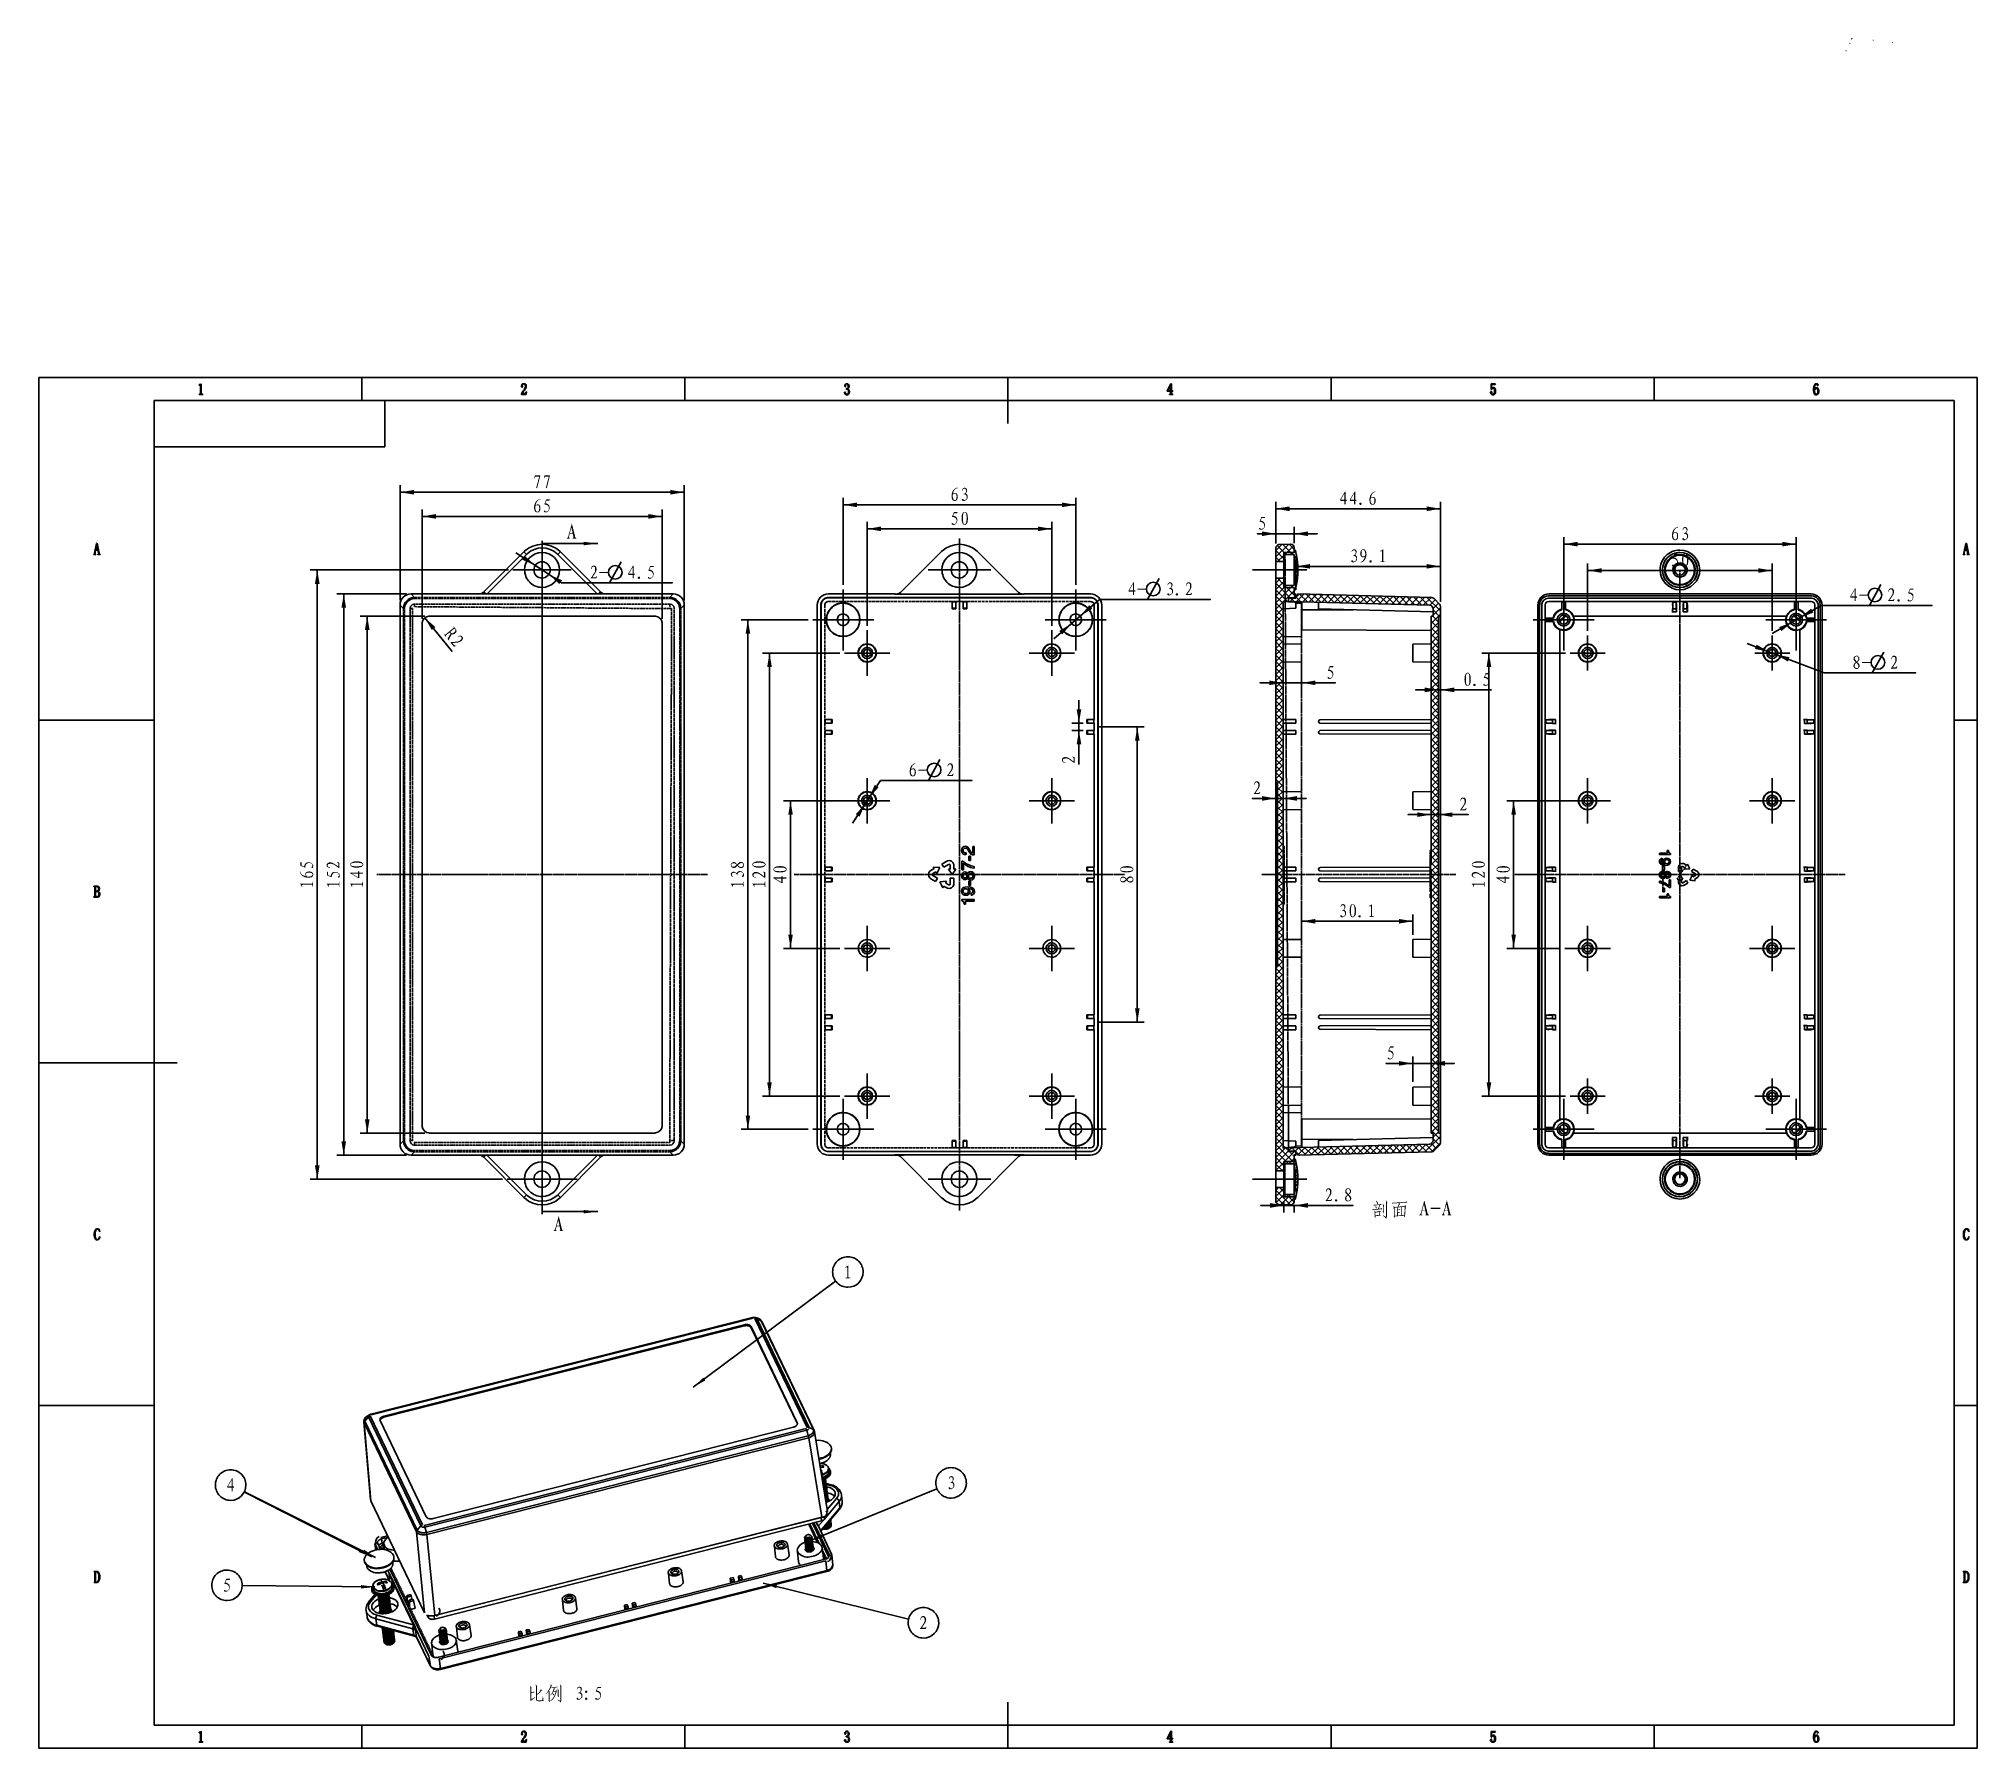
# Model space of a CAD drawing. Header units: millimetres. Extents: x 4 to 529, y -167 to 297.
import ezdxf

# ---------------------------------------------------------------- set-up
doc = ezdxf.new("R2010")
doc.units = ezdxf.units.MM
doc.linetypes.add('PDF_IMPORT', pattern=[1, 0.8, -0.2])
doc.layers.add('PDF_图层 1', color=7, linetype='Continuous', true_color=0x231f20)

msp = doc.modelspace()

# ---------------------------------------------------------------- linework, layer by layer
at = {"layer": 'PDF_图层 1', "lineweight": -3}
for points in [[(494.35, 295.24), (494.37, 295.23)], [(494.95, 296.5), (494.96, 296.51)], [(495.03, 296.5), (495.04, 296.51)], [(500.77, 296.09), (500.78, 296.1)], [(505.95, 295.52), (505.97, 295.52)], [(493.38, 293.34), (493.39, 293.32)]]:
    msp.add_lwpolyline(points, close=True, dxfattribs=at)
at = {"layer": 'PDF_图层 1', "color": 7, "lineweight": -3, "true_color": 0xffffff}
for points in [[(3.86, 204.74), (3.86, -166.57)], [(3.86, 204.74), (528.97, 204.74)], [(47.3, 202.82), (47.3, 202.71)], [(47.3, 202.82), (47.5, 202.82)], [(47.58, 202.71), (47.3, 202.71)], [(47.3, 200.22), (47.3, 200.11)], [(47.3, 200.22), (47.5, 200.22)], [(48.29, 200.11), (47.3, 200.11)], [(47.5, 202.82), (47.58, 202.82)], [(47.55, 200.25), (47.5, 200.22)], [(47.61, 200.31), (47.55, 200.25)], [(47.69, 202.88), (47.58, 202.82)], [(47.61, 202.71), (47.64, 202.65)], [(47.66, 200.36), (47.61, 200.31)], [(47.69, 200.42), (47.66, 200.36)], [(47.78, 202.93), (47.69, 202.88)], [(47.69, 202.59), (47.69, 200.42)], [(47.81, 203.02), (47.78, 202.93)], [(47.83, 203.07), (47.81, 203.02)], [(47.83, 203.07), (47.89, 203.07)], [(47.89, 203.07), (47.89, 200.42)], [(47.89, 200.42), (47.92, 200.36)], [(47.92, 200.36), (47.98, 200.31)], [(47.98, 200.31), (48.03, 200.25)], [(48.03, 200.25), (48.09, 200.22)], [(48.09, 200.22), (48.29, 200.22)], [(48.29, 200.22), (48.29, 200.11)], [(91.39, 204.77), (91.39, 198.5)], [(134.63, 200.42), (134.6, 200.33)], [(134.6, 200.33), (134.6, 200.11)], [(135.87, 200.11), (134.6, 200.11)], [(134.69, 202.71), (134.63, 202.54)], [(134.63, 202.54), (134.63, 202.28)], [(134.63, 202.28), (134.66, 202.2)], [(134.69, 200.53), (134.63, 200.42)], [(134.66, 202.2), (134.69, 202.14)], [(134.83, 202.9), (134.69, 202.71)], [(134.83, 200.73), (134.69, 200.53)], [(134.71, 202.11), (134.77, 202.08)], [(134.74, 200.39), (135.62, 200.39)], [(134.83, 202.08), (134.77, 202.08)], [(134.83, 200.53), (134.77, 200.42)], [(135.02, 203.04), (134.83, 202.9)], [(134.85, 202.76), (134.83, 202.65)], [(134.83, 202.65), (134.83, 202.54)], [(134.83, 202.54), (134.85, 202.48)], [(134.97, 200.96), (134.83, 200.73)], [(135, 200.79), (134.83, 200.53)], [(134.97, 202.88), (134.85, 202.76)], [(134.85, 202.48), (134.88, 202.4)], [(134.91, 202.14), (134.85, 202.11)], [(134.88, 202.4), (134.91, 202.34)], [(134.94, 202.31), (134.94, 202.23)], [(134.94, 202.23), (134.94, 202.17)], [(135.05, 202.96), (134.97, 202.88)], [(135.11, 201.15), (134.97, 200.96)], [(135.19, 201.07), (135, 200.79)], [(135.16, 203.07), (135.02, 203.04)], [(135.16, 202.99), (135.05, 202.96)], [(135.22, 201.29), (135.11, 201.15)], [(135.16, 203.07), (135.45, 203.07)], [(135.33, 202.99), (135.16, 202.99)], [(135.42, 201.32), (135.19, 201.07)], [(135.33, 201.44), (135.22, 201.29)], [(135.33, 202.99), (135.45, 202.93)], [(135.45, 201.63), (135.33, 201.44)], [(135.62, 201.55), (135.42, 201.32)], [(135.45, 203.07), (135.59, 203.02)], [(135.45, 202.93), (135.56, 202.82)], [(135.56, 201.86), (135.45, 201.63)], [(135.56, 202.82), (135.64, 202.65)], [(135.64, 202.08), (135.56, 201.86)], [(135.59, 203.02), (135.76, 202.88)], [(135.67, 201.66), (135.62, 201.55)], [(135.67, 200.42), (135.62, 200.39)], [(135.64, 202.65), (135.67, 202.48)], [(135.67, 202.23), (135.64, 202.08)], [(135.67, 202.48), (135.67, 202.23)], [(135.76, 201.77), (135.67, 201.66)], [(135.76, 200.5), (135.67, 200.42)], [(135.76, 202.88), (135.87, 202.68)], [(135.84, 201.94), (135.76, 201.77)], [(135.81, 200.62), (135.76, 200.5)], [(135.84, 200.73), (135.81, 200.62)], [(135.9, 202.14), (135.84, 201.94)], [(135.87, 200.87), (135.84, 200.73)], [(135.87, 202.68), (135.93, 202.51)], [(135.95, 200.87), (135.87, 200.11)], [(135.87, 200.87), (135.96, 200.87)], [(135.93, 202.25), (135.9, 202.14)], [(135.93, 202.51), (135.93, 202.25)], [(178.89, 204.77), (178.89, 198.5)], [(222.16, 200.76), (222.13, 200.7)], [(222.13, 200.7), (222.13, 200.53)], [(222.13, 200.53), (222.18, 200.42)], [(222.18, 200.84), (222.16, 200.76)], [(222.21, 202.76), (222.18, 202.62)], [(222.24, 200.9), (222.18, 200.84)], [(222.18, 202.62), (222.18, 202.42)], [(222.18, 202.42), (222.18, 202.37)], [(222.18, 202.37), (222.21, 202.31)], [(222.18, 200.42), (222.3, 200.25)], [(222.35, 202.9), (222.21, 202.76)], [(222.21, 202.31), (222.27, 202.28)], [(222.27, 200.9), (222.33, 200.9)], [(222.35, 202.25), (222.3, 202.25)], [(222.3, 200.25), (222.47, 200.14)], [(222.52, 203.04), (222.35, 202.9)], [(222.35, 200.9), (222.41, 200.84)], [(222.41, 202.85), (222.38, 202.79)], [(222.38, 202.79), (222.38, 202.65)], [(222.38, 202.65), (222.41, 202.59)], [(222.44, 200.62), (222.41, 200.56), (222.38, 200.5)], [(222.38, 200.48), (222.38, 200.39)], [(222.38, 200.39), (222.41, 200.33)], [(222.5, 202.9), (222.41, 202.85)], [(222.41, 202.59), (222.41, 202.54)], [(222.44, 202.37), (222.41, 202.31)], [(222.41, 200.84), (222.44, 200.76)], [(222.41, 200.33), (222.5, 200.25)], [(222.44, 202.48), (222.44, 202.4)], [(222.44, 200.73), (222.44, 200.65)], [(222.47, 200.14), (222.61, 200.08)], [(222.58, 202.96), (222.49, 202.9)], [(222.5, 200.25), (222.58, 200.22)], [(222.64, 203.07), (222.52, 203.04)], [(222.66, 202.99), (222.58, 202.96)], [(222.58, 200.22), (222.64, 200.19)], [(222.61, 201.72), (222.61, 201.63)], [(222.61, 201.72), (222.72, 201.72)], [(222.78, 201.63), (222.61, 201.63)], [(222.92, 200.08), (222.61, 200.08)], [(222.64, 203.07), (222.89, 203.07)], [(222.64, 200.19), (222.83, 200.19)], [(222.81, 202.99), (222.66, 202.99)], [(222.86, 201.77), (222.72, 201.72)], [(222.78, 201.63), (222.95, 201.58)], [(222.81, 202.99), (222.92, 202.93)], [(222.98, 200.25), (222.83, 200.19)], [(223, 201.89), (222.86, 201.77)], [(222.89, 203.07), (223.03, 203.02)], [(222.92, 202.93), (223, 202.79)], [(223.09, 200.14), (222.92, 200.08)], [(223.06, 201.75), (222.95, 201.69)], [(222.95, 201.69), (223.09, 201.63)], [(222.95, 201.58), (223.09, 201.44)], [(223.09, 200.36), (222.98, 200.25)], [(223, 202.79), (223.09, 202.62)], [(223.09, 202.06), (223, 201.89)], [(223.03, 203.02), (223.2, 202.88)], [(223.14, 201.83), (223.06, 201.75)], [(223.09, 202.62), (223.12, 202.48)], [(223.12, 202.23), (223.09, 202.06)], [(223.09, 201.63), (223.23, 201.52)], [(223.09, 201.44), (223.17, 201.27)], [(223.17, 200.56), (223.09, 200.36)], [(223.26, 200.33), (223.09, 200.14)], [(223.12, 202.48), (223.12, 202.23)], [(223.26, 201.97), (223.14, 201.83)], [(223.17, 201.27), (223.2, 201.1)], [(223.2, 200.76), (223.17, 200.56)], [(223.2, 202.88), (223.31, 202.68)], [(223.2, 201.1), (223.2, 200.76)], [(223.23, 201.52), (223.34, 201.35)], [(223.34, 202.14), (223.26, 201.97)], [(223.4, 200.56), (223.26, 200.33)], [(223.31, 202.68), (223.37, 202.54)], [(223.37, 202.28), (223.34, 202.14)], [(223.34, 201.35), (223.43, 201.15)], [(223.37, 202.54), (223.37, 202.28)], [(223.45, 200.73), (223.4, 200.56)], [(223.43, 201.15), (223.45, 201.01)], [(223.45, 201.01), (223.45, 200.73)], [(266.41, 204.74), (266.41, 192.26)], [(310.56, 203.07), (309.57, 201.1)], [(309.57, 201.1), (309.57, 201.01)], [(310.47, 201.01), (309.57, 201.01)], [(310.47, 202.65), (309.68, 201.13)], [(309.68, 201.13), (310.47, 201.13)], [(310.14, 200.22), (310.14, 200.11)], [(310.14, 200.22), (310.33, 200.22)], [(311.04, 200.11), (310.14, 200.11)], [(310.39, 200.25), (310.33, 200.22)], [(310.45, 200.28), (310.39, 200.25)], [(310.47, 200.33), (310.45, 200.28)], [(310.47, 202.65), (310.47, 201.13)], [(310.47, 201.01), (310.47, 200.39)], [(310.47, 200.39), (310.47, 200.33)], [(310.56, 203.07), (310.7, 203.07)], [(310.7, 203.07), (310.7, 201.13)], [(310.7, 201.13), (311.07, 201.13)], [(310.7, 201.01), (310.7, 200.39)], [(311.07, 201.01), (310.7, 201.01)], [(310.7, 200.39), (310.7, 200.33)], [(310.7, 200.33), (310.76, 200.28)], [(310.76, 200.28), (310.81, 200.25)], [(310.81, 200.25), (310.87, 200.22)], [(310.87, 200.22), (311.04, 200.22)], [(311.04, 200.22), (311.04, 200.11)], [(311.07, 201.13), (311.07, 201.01)], [(353.94, 204.77), (353.94, 198.5)], [(397.18, 200.81), (397.16, 200.76)], [(397.16, 200.76), (397.16, 200.59)], [(397.16, 200.59), (397.21, 200.45)], [(397.21, 200.87), (397.18, 200.81)], [(397.24, 200.93), (397.21, 200.87)], [(397.21, 200.45), (397.35, 200.28)], [(397.3, 200.96), (397.24, 200.93)], [(397.33, 203.04), (397.27, 201.49)], [(397.27, 201.49), (397.38, 201.46)], [(397.3, 200.96), (397.38, 200.96)], [(397.33, 203.04), (398.45, 203.04)], [(397.41, 202.82), (397.35, 201.66)], [(397.44, 201.77), (397.35, 201.66)], [(397.35, 200.28), (397.52, 200.14)], [(397.44, 201.58), (397.38, 201.46)], [(397.38, 200.56), (397.38, 200.5)], [(397.38, 200.5), (397.38, 200.39)], [(397.38, 200.39), (397.41, 200.33)], [(398.4, 202.82), (397.41, 202.82)], [(397.41, 200.96), (397.44, 200.9)], [(397.44, 200.67), (397.41, 200.59)], [(397.41, 200.33), (397.52, 200.25)], [(397.52, 201.89), (397.44, 201.77)], [(397.49, 201.69), (397.44, 201.58)], [(397.44, 200.9), (397.47, 200.84)], [(397.47, 200.84), (397.47, 200.79)], [(397.47, 200.79), (397.47, 200.7)], [(397.58, 201.77), (397.49, 201.69)], [(397.64, 201.94), (397.52, 201.89)], [(397.52, 200.25), (397.64, 200.22)], [(397.52, 200.14), (397.66, 200.08)], [(397.69, 201.8), (397.58, 201.77)], [(397.75, 202), (397.64, 201.94)], [(397.64, 200.22), (397.72, 200.19)], [(397.97, 200.08), (397.66, 200.08)], [(397.75, 201.83), (397.69, 201.8)], [(397.72, 200.19), (397.89, 200.19)], [(397.75, 202), (397.83, 202)], [(397.95, 201.83), (397.75, 201.83)], [(397.83, 202), (398.03, 202)], [(398, 200.25), (397.89, 200.19)], [(397.95, 201.83), (398.03, 201.77)], [(398.14, 200.17), (397.97, 200.08)], [(398.12, 200.42), (398, 200.25)], [(398.03, 202), (398.17, 201.94)], [(398.03, 201.77), (398.14, 201.6)], [(398.2, 200.65), (398.12, 200.42)], [(398.14, 201.6), (398.23, 201.41)], [(398.31, 200.36), (398.14, 200.17)], [(398.17, 201.94), (398.31, 201.75)], [(398.23, 200.84), (398.2, 200.65)], [(398.23, 201.41), (398.23, 201.24)], [(398.23, 201.24), (398.23, 200.84)], [(398.31, 201.75), (398.45, 201.52)], [(398.45, 200.62), (398.31, 200.36)], [(398.45, 203.04), (398.4, 202.82)], [(398.45, 201.52), (398.48, 201.29)], [(398.48, 200.87), (398.45, 200.62)], [(398.48, 201.29), (398.48, 200.87)], [(441.44, 204.77), (441.44, 198.5)], [(484.68, 202.25), (484.63, 201.86)], [(484.63, 201.86), (484.63, 201.13)], [(484.63, 201.13), (484.68, 200.79)], [(484.85, 202.65), (484.68, 202.25)], [(484.68, 200.79), (484.83, 200.45)], [(484.83, 200.45), (485.02, 200.17)], [(485.08, 202.99), (484.85, 202.65)], [(484.91, 202.4), (484.88, 202)], [(484.88, 202), (484.88, 201.55)], [(484.91, 201.66), (484.88, 201.55)], [(484.94, 201.44), (484.88, 201.29)], [(484.88, 201.29), (484.88, 201.01)], [(484.88, 201.01), (484.91, 200.76)], [(485.05, 202.71), (484.91, 202.4)], [(484.99, 201.77), (484.91, 201.66)], [(484.91, 200.76), (485.02, 200.48)], [(485.02, 201.58), (484.94, 201.44)], [(485.11, 201.89), (484.99, 201.77)], [(485.14, 201.69), (485.02, 201.58)], [(485.02, 200.48), (485.16, 200.25)], [(485.02, 200.17), (485.19, 200.08)], [(485.19, 202.9), (485.05, 202.71)], [(485.28, 203.07), (485.08, 202.99)], [(485.22, 201.97), (485.11, 201.89)], [(485.25, 201.77), (485.14, 201.69)], [(485.16, 200.25), (485.28, 200.19)], [(485.33, 202.99), (485.19, 202.9)], [(485.5, 200.08), (485.19, 200.08)], [(485.22, 201.97), (485.33, 201.97)], [(485.33, 201.8), (485.25, 201.77)], [(485.28, 203.07), (485.59, 203.07)], [(485.28, 200.19), (485.47, 200.19)], [(485.5, 202.99), (485.33, 202.99)], [(485.33, 201.97), (485.59, 201.97)], [(485.5, 201.8), (485.33, 201.8)], [(485.59, 200.25), (485.47, 200.19)], [(485.5, 202.99), (485.56, 202.96)], [(485.5, 201.8), (485.59, 201.77)], [(485.64, 200.14), (485.5, 200.08)], [(485.56, 202.96), (485.62, 202.93)], [(485.59, 203.07), (485.67, 203.04)], [(485.59, 201.97), (485.73, 201.92)], [(485.59, 201.77), (485.7, 201.63)], [(485.7, 200.39), (485.59, 200.25)], [(485.64, 202.9), (485.64, 202.85)], [(485.64, 202.85), (485.64, 202.79)], [(485.64, 202.79), (485.64, 202.71)], [(485.64, 202.71), (485.64, 202.62)], [(485.64, 202.59), (485.67, 202.54)], [(485.84, 200.33), (485.64, 200.14)], [(485.67, 203.04), (485.78, 202.93)], [(485.7, 201.63), (485.78, 201.44)], [(485.78, 200.59), (485.7, 200.39)], [(485.81, 202.51), (485.73, 202.51)], [(485.73, 201.92), (485.9, 201.72)], [(485.78, 202.93), (485.87, 202.82)], [(485.78, 201.44), (485.81, 201.27)], [(485.81, 200.84), (485.78, 200.59)], [(485.81, 201.27), (485.81, 200.84)], [(485.98, 200.59), (485.84, 200.33)], [(485.87, 202.82), (485.9, 202.76)], [(485.9, 202.59), (485.87, 202.54)], [(485.9, 202.76), (485.9, 202.65)], [(485.9, 202.65), (485.9, 202.59)], [(485.9, 201.72), (485.98, 201.46)], [(485.98, 201.46), (486.04, 201.27)], [(486.04, 200.84), (485.98, 200.59)], [(486.04, 201.27), (486.04, 200.84)], [(528.97, 204.74), (528.97, -166.57)], [(35.13, 198.5), (35.13, -160.31)], [(522.7, 198.5), (35.13, 198.5)], [(97.62, 198.5), (97.62, 186)], [(522.7, 198.5), (522.7, -160.31)], [(97.62, 186), (35.13, 186)], [(101.72, 175.55), (101.72, 144.36)], [(101.72, 173.66), (140.22, 173.66)], [(178.72, 173.66), (140.22, 173.66)], [(178.72, 175.55), (178.72, 144.36)], [(107.7, 169), (107.7, 139.34)], [(172.73, 169), (172.73, 139.34)], [(221.76, 172.11), (221.76, 148.6)], [(221.76, 170.25), (253.26, 170.25)], [(284.79, 170.25), (253.26, 170.25)], [(284.79, 172.11), (284.79, 148.6)], [(338.93, 171.06), (338.93, 159.75)], [(338.93, 169.2), (361.25, 169.2)], [(383.55, 169.2), (361.25, 169.2)], [(383.55, 171.06), (383.55, 143.94)], [(107.7, 167.11), (140.22, 167.11)], [(172.73, 167.11), (140.22, 167.11)], [(228.28, 165.65), (228.28, 137.5)], [(228.28, 163.75), (253.26, 163.75)], [(278.27, 163.75), (253.26, 163.75)], [(278.27, 165.65), (278.27, 137.5)], [(338.93, 164.29), (338.93, 159.75)], [(343.95, 164.29), (343.95, 159.83)], [(19.52, 159.75), (18.99, 157.12)], [(19.27, 157.94), (19.13, 157.29)], [(19.86, 157.94), (19.27, 157.94)], [(19.58, 159.46), (19.3, 158.02)], [(19.3, 158.02), (19.86, 158.02)], [(19.72, 159.83), (19.52, 159.75)], [(19.58, 159.46), (19.86, 158.02)], [(19.72, 159.83), (20.26, 157.12)], [(19.86, 157.94), (20, 157.18)], [(135.28, 157.54), (124.38, 146.65)], [(135.45, 157.69), (135.28, 157.54)], [(135.28, 157.54), (135.98, 156.84)], [(140.22, 160.51), (140.22, 152.61)], [(155.26, 159.77), (140.22, 159.77)], [(145.16, 157.54), (144.45, 156.84)], [(145.16, 157.54), (144.99, 157.69)], [(145.16, 157.54), (156.02, 146.65)], [(248.35, 157.54), (237.45, 146.65)], [(248.52, 157.69), (248.35, 157.54)], [(253.26, 161.1), (253.26, 158.62)], [(253.26, 158.62), (253.26, 152.61)], [(258.2, 157.54), (258.03, 157.69)], [(258.2, 157.54), (269.1, 146.65)], [(338.93, 162.43), (333.99, 162.43), (341.44, 162.43)], [(342.37, 159.55), (338.93, 156.13)], [(340.56, 159.52), (338.93, 157.91)], [(338.96, 158.62), (338.93, 158.5)], [(338.93, 158.5), (338.93, 154.86)], [(338.93, 158.5), (338.93, -18.33)], [(338.93, 157.86), (341.13, 155.65)], [(339.29, 159.27), (341.21, 157.35)], [(339.91, 159.49), (339.77, 159.49)], [(342.91, 159.58), (339.91, 159.49)], [(342.91, 159.58), (339.91, 159.49)], [(340.82, 159.52), (342.99, 157.35)], [(343.95, 158.59), (343.95, 157.35), (341.13, 157.35), (341.13, 154.86)], [(343.95, 162.43), (350.19, 162.43), (341.44, 162.43)], [(343.75, 159.18), (341.92, 157.35)], [(342.54, 159.58), (343.95, 158.17)], [(343.05, 159.58), (342.91, 159.58)], [(343.95, 157.6), (343.7, 157.35)], [(343.95, 158.59), (343.92, 158.7)], [(343.95, 158.59), (343.95, 157.35)], [(343.95, 158), (343.95, 157.4)], [(344.23, 158), (343.95, 158)], [(344.23, 158), (343.95, 158)], [(344.26, 157.91), (343.95, 157.6)], [(344.12, 158), (344.26, 157.83)], [(344.23, 158), (344.26, 157.91)], [(344.29, 157.77), (344.23, 158)], [(344.26, 157.91), (344.26, 157.83)], [(344.26, 157.83), (344.29, 157.74)], [(344.29, 157.74), (344.32, 157.66)], [(344.32, 157.66), (344.35, 157.57)], [(344.35, 157.57), (344.35, 157.49)], [(416.94, 161.47), (416.94, 145.35)], [(416.94, 159.61), (448.44, 159.61)], [(479.94, 159.61), (448.44, 159.61)], [(479.94, 161.47), (479.94, 145.35)], [(525.84, 159.75), (525.33, 157.12)], [(525.58, 157.94), (525.47, 157.29)], [(526.2, 157.94), (525.58, 157.94)], [(525.89, 159.46), (525.61, 158.02)], [(525.61, 158.02), (526.2, 158.02)], [(526.06, 159.83), (525.84, 159.75)], [(525.92, 159.46), (526.2, 158.02)], [(526.06, 159.83), (526.57, 157.12)], [(526.2, 157.94), (526.35, 157.18)], [(18.79, 156.92), (18.79, 156.84)], [(18.79, 156.92), (18.87, 156.92)], [(19.3, 156.84), (18.79, 156.84)], [(18.96, 157.04), (18.93, 156.98)], [(18.99, 157.12), (18.99, 157.06)], [(19.13, 157.29), (19.13, 157.21)], [(19.13, 157.21), (19.13, 157.12)], [(19.13, 157.12), (19.13, 157.04)], [(19.13, 157.04), (19.16, 156.95)], [(19.16, 156.95), (19.21, 156.92)], [(19.21, 156.92), (19.3, 156.92)], [(19.3, 156.92), (19.3, 156.84)], [(19.86, 156.92), (19.86, 156.84)], [(19.86, 156.92), (19.95, 156.92)], [(20.46, 156.84), (19.86, 156.84)], [(20, 156.95), (19.95, 156.92)], [(20, 157.18), (20.03, 157.12)], [(20.03, 157.01), (20, 156.95)], [(20.03, 157.12), (20.03, 157.06)], [(20.03, 157.06), (20.03, 157.01)], [(20.26, 157.12), (20.26, 157.06)], [(20.29, 157.04), (20.31, 156.98)], [(20.37, 156.92), (20.46, 156.92)], [(20.46, 156.92), (20.46, 156.84)], [(131.07, 152.61), (77.41, 152.61)], [(79.31, 152.61), (79.31, 70.1)], [(135.98, 156.84), (125.26, 146.08)], [(140.22, 152.61), (132.31, 152.61)], [(133.1, 157.26), (140.22, 152.61)], [(136.15, 156.98), (135.98, 156.84)], [(138.33, 153.85), (140.22, 152.61)], [(140.22, 152.61), (142.11, 151.36)], [(140.22, 152.61), (145.47, 149.16), (175.5, 149.16), (148.49, 149.16)], [(140.22, 152.61), (140.22, 152.35)], [(140.22, 152.61), (148.12, 152.61)], [(144.45, 156.84), (144.28, 156.98)], [(144.45, 156.84), (155.18, 146.08)], [(161.61, 154.78), (158.48, 149.16)], [(253.26, 152.61), (247.28, 152.61), (244.76, 152.61)], [(253.26, 152.61), (253.26, 152.35)], [(253.26, 152.61), (261.79, 152.61)], [(347.39, 152.61), (332.69, 152.61)], [(338.93, 156.08), (340.17, 154.86)], [(338.93, 154.86), (341.13, 154.86)], [(338.93, 154.86), (341.13, 154.86)], [(341.13, 156.56), (339.43, 154.86)], [(341.13, 157.35), (341.13, 147.86)], [(343.95, 157.35), (341.13, 157.35)], [(343.95, 157.4), (341.44, 157.35)], [(343.95, 157.4), (341.44, 157.35)], [(341.95, 157.38), (341.44, 156.87)], [(341.44, 157.35), (341.44, 156.75)], [(341.44, 157.12), (341.81, 156.75)], [(343.89, 156.78), (341.44, 156.75)], [(343.89, 156.78), (341.44, 156.75)], [(342.96, 157.38), (343.56, 156.78)], [(343.72, 157.4), (343.13, 156.78)], [(343.89, 156.78), (343.92, 156.73)], [(343.89, 156.78), (343.89, 148.4)], [(343.95, 156.58), (343.89, 156.78)], [(343.92, 156.73), (343.92, 156.67)], [(343.92, 156.67), (343.95, 156.61)], [(343.95, 156.61), (343.95, 156.53)], [(343.95, 156.53), (343.98, 156.47)], [(344.94, 152.61), (344.94, 152.52), (344.94, 152.44), (344.94, 152.35), (344.94, 152.27), (344.94, 152.18), (344.94, 152.1), (344.94, 152.01), (344.94, 151.93), (344.94, 151.84), (344.91, 151.76), (344.91, 151.67), (344.91, 151.59), (344.91, 151.5), (344.91, 151.42), (344.91, 151.33), (344.88, 151.25), (344.88, 151.17), (344.88, 151.08), (344.88, 151), (344.88, 150.91), (344.85, 150.83), (344.85, 150.74), (344.85, 150.66), (344.83, 150.57), (344.83, 150.49), (344.83, 150.4), (344.83, 150.32), (344.8, 150.23), (344.8, 150.15), (344.77, 150.06), (344.77, 149.98), (344.77, 149.9), (344.74, 149.81), (344.74, 149.73), (344.71, 149.64), (344.71, 149.56), (344.71, 149.47), (344.68, 149.39), (344.68, 149.3), (344.66, 149.22), (344.66, 149.13), (344.63, 149.05), (344.63, 148.96), (344.6, 148.88), (344.6, 148.79), (344.57, 148.71), (344.54, 148.63), (344.54, 148.54), (344.52, 148.46), (344.52, 148.37), (344.49, 148.29), (344.46, 148.2), (344.46, 148.12), (344.43, 148.03), (344.4, 147.95), (344.4, 147.86), (344.37, 147.78), (344.35, 147.69), (344.35, 147.64), (344.32, 147.55), (344.29, 147.47), (344.26, 147.38), (344.26, 147.3), (344.23, 147.21), (343.95, 147.21)], [(343.98, 156.47), (343.98, 156.42)], [(343.98, 156.42), (343.98, 156.33)], [(343.98, 156.36), (344.71, 155.63)], [(343.98, 156.33), (344.01, 156.27)], [(344.01, 156.27), (344.01, 156.22)], [(344.01, 156.22), (344.04, 156.16)], [(344.04, 156.16), (344.04, 156.08)], [(344.04, 156.08), (344.04, 156.02)], [(344.04, 156.02), (344.06, 155.96)], [(344.57, 156.47), (344.06, 155.94)], [(344.06, 155.96), (344.06, 155.88)], [(344.06, 155.88), (344.09, 155.82)], [(344.09, 155.82), (344.09, 155.77)], [(344.09, 155.77), (344.09, 155.68)], [(344.09, 155.68), (344.12, 155.63)], [(344.12, 155.63), (344.12, 155.57)], [(344.12, 155.57), (344.12, 155.48)], [(344.12, 155.48), (344.15, 155.43)], [(344.15, 155.43), (344.15, 155.37)], [(344.15, 155.37), (344.15, 155.31)], [(344.15, 155.31), (344.18, 155.23)], [(344.18, 155.23), (344.18, 155.17)], [(344.18, 155.17), (344.18, 155.12)], [(344.18, 155.12), (344.2, 155.03)], [(344.2, 155.03), (344.2, 154.98)], [(344.2, 154.98), (344.2, 154.92)], [(344.2, 154.92), (344.2, 154.83)], [(344.2, 154.83), (344.23, 154.78)], [(344.23, 154.78), (344.23, 154.72)], [(344.23, 154.72), (344.23, 154.64)], [(344.23, 154.64), (344.23, 154.58)], [(344.23, 154.58), (344.26, 154.52)], [(344.8, 154.92), (344.26, 154.38)], [(344.26, 154.52), (344.26, 154.44)], [(344.26, 154.44), (344.26, 154.38)], [(344.26, 154.38), (344.26, 154.33)], [(344.26, 154.33), (344.26, 154.24)], [(344.26, 154.3), (344.91, 153.65)], [(344.26, 154.24), (344.29, 154.19)], [(344.29, 154.19), (344.29, 154.13)], [(344.29, 154.13), (344.29, 154.04)], [(344.29, 154.04), (344.29, 153.99)], [(344.29, 153.99), (344.29, 153.93)], [(344.29, 153.93), (344.29, 153.85)], [(344.29, 153.85), (344.32, 153.79)], [(344.32, 153.79), (344.32, 153.73)], [(344.32, 153.73), (344.32, 153.65)], [(344.32, 153.65), (344.32, 153.59)], [(344.32, 153.59), (344.32, 153.54)], [(344.32, 153.54), (344.32, 153.45)], [(344.32, 153.45), (344.32, 153.4)], [(344.32, 153.4), (344.32, 153.34)], [(344.32, 153.34), (344.32, 153.25)], [(344.32, 153.25), (344.32, 153.2)], [(344.32, 153.2), (344.35, 153.14)], [(344.35, 157.49), (344.37, 157.4)], [(344.94, 153.28), (344.35, 152.69)], [(344.35, 153.14), (344.35, 153.06)], [(344.35, 153.06), (344.35, 153)], [(344.35, 153), (344.35, 152.94)], [(344.35, 152.94), (344.35, 152.86)], [(344.35, 152.86), (344.35, 152.8)], [(344.35, 152.8), (344.35, 152.75)], [(344.35, 152.75), (344.35, 152.66)], [(344.35, 152.66), (344.35, 152.61)], [(344.35, 152.46), (344.94, 151.87)], [(344.37, 157.4), (344.4, 157.32)], [(344.4, 157.32), (344.4, 157.26)], [(344.4, 157.26), (344.43, 157.18)], [(344.43, 157.18), (344.46, 157.09)], [(344.43, 155.48), (344.43, 147.27)], [(344.43, 153.59), (363.99, 153.59)], [(344.46, 157.09), (344.46, 157.01)], [(344.46, 157.01), (344.49, 156.92)], [(344.49, 156.92), (344.52, 156.84)], [(344.52, 156.84), (344.52, 156.75)], [(344.52, 156.75), (344.54, 156.67)], [(344.54, 156.67), (344.54, 156.58)], [(344.54, 156.58), (344.57, 156.5)], [(344.57, 156.5), (344.6, 156.42)], [(344.6, 156.42), (344.6, 156.33)], [(344.6, 156.33), (344.63, 156.25)], [(344.63, 156.25), (344.63, 156.16)], [(344.63, 156.16), (344.66, 156.08)], [(344.66, 156.08), (344.66, 155.99)], [(344.66, 155.99), (344.68, 155.91)], [(344.68, 155.91), (344.68, 155.82)], [(344.68, 155.82), (344.71, 155.74)], [(344.71, 155.74), (344.71, 155.65)], [(344.71, 155.65), (344.71, 155.57)], [(344.71, 155.57), (344.74, 155.48)], [(344.74, 155.48), (344.74, 155.4)], [(344.74, 155.4), (344.77, 155.31)], [(344.77, 155.31), (344.77, 155.23)], [(344.77, 155.23), (344.77, 155.15)], [(344.77, 155.15), (344.8, 155.06)], [(344.8, 155.06), (344.8, 154.98)], [(344.8, 154.98), (344.83, 154.89)], [(344.83, 154.89), (344.83, 154.81)], [(344.83, 154.81), (344.83, 154.72)], [(344.83, 154.72), (344.83, 154.64)], [(344.83, 154.64), (344.85, 154.55)], [(344.85, 154.55), (344.85, 154.47)], [(344.85, 154.47), (344.85, 154.38)], [(344.85, 154.38), (344.88, 154.3)], [(344.88, 154.3), (344.88, 154.21)], [(344.88, 154.21), (344.88, 154.13)], [(344.88, 154.13), (344.88, 154.04)], [(344.88, 154.04), (344.88, 153.96)], [(344.88, 153.96), (344.91, 153.88)], [(344.91, 153.88), (344.91, 153.79)], [(344.91, 153.79), (344.91, 153.71)], [(344.91, 153.71), (344.91, 153.62)], [(344.91, 153.62), (344.91, 153.54)], [(344.91, 153.54), (344.91, 153.45)], [(344.91, 153.45), (344.94, 153.37)], [(344.94, 153.37), (344.94, 153.28)], [(344.94, 153.28), (344.94, 153.2)], [(344.94, 153.2), (344.94, 153.11)], [(344.94, 153.11), (344.94, 153.03)], [(344.94, 153.03), (344.94, 152.94)], [(344.94, 152.94), (344.94, 152.86)], [(344.94, 152.86), (344.94, 152.77)], [(344.94, 152.77), (344.94, 152.69)], [(344.94, 152.69), (344.94, 152.61)], [(383.55, 153.59), (363.99, 153.59)], [(383.55, 155.48), (383.55, 143.94)], [(423.43, 154.33), (423.43, 136.09)], [(423.43, 152.46), (448.44, 152.46)], [(446.52, 153.03), (446.55, 152.89)], [(446.55, 152.89), (446.55, 152.75)], [(446.55, 152.75), (446.58, 152.61)], [(446.58, 152.61), (446.64, 152.46)], [(446.64, 152.46), (446.66, 152.35)], [(446.66, 152.35), (446.72, 152.21)], [(448.61, 154.3), (448.44, 154.3)], [(473.45, 152.46), (448.44, 152.46)], [(448.61, 154.3), (448.81, 154.27)], [(448.81, 154.27), (448.98, 154.24)], [(448.98, 154.24), (449.15, 154.16)], [(449.15, 154.16), (449.32, 154.07)], [(449.32, 154.07), (449.49, 153.99)], [(449.49, 153.99), (449.63, 153.88)], [(449.63, 153.88), (449.74, 153.76)], [(449.74, 153.76), (449.88, 153.62)], [(450.14, 153.56), (449.99, 153.76), (449.85, 153.93)], [(449.88, 153.62), (449.97, 153.45)], [(449.97, 153.45), (450.08, 153.28)], [(450.08, 153.28), (450.14, 153.11)], [(450.14, 153.11), (450.19, 152.94)], [(450.19, 152.94), (450.22, 152.75)], [(450.22, 152.38), (450.19, 152.18)], [(450.22, 152.75), (450.22, 152.55)], [(450.22, 152.55), (450.22, 152.38)], [(473.45, 154.33), (473.45, 136.09)], [(525.13, 156.92), (525.19, 156.92)], [(525.13, 156.92), (525.13, 156.84)], [(525.64, 156.84), (525.13, 156.84)], [(525.27, 156.98), (525.22, 156.95)], [(525.3, 157.04), (525.27, 156.98)], [(525.33, 157.12), (525.3, 157.06)], [(525.47, 157.29), (525.44, 157.21)], [(525.44, 157.21), (525.44, 157.12)], [(525.44, 157.12), (525.47, 157.04)], [(525.47, 157.04), (525.5, 156.95)], [(525.53, 156.92), (525.64, 156.92)], [(525.64, 156.92), (525.64, 156.84)], [(526.2, 156.92), (526.29, 156.92)], [(526.2, 156.92), (526.2, 156.84)], [(526.8, 156.84), (526.2, 156.84)], [(526.35, 157.01), (526.32, 156.95)], [(526.35, 157.18), (526.35, 157.12)], [(526.35, 157.12), (526.37, 157.06)], [(526.37, 157.06), (526.35, 157.01)], [(526.57, 157.12), (526.6, 157.06)], [(526.6, 157.04), (526.66, 156.98)], [(526.71, 156.92), (526.8, 156.92)], [(526.8, 156.92), (526.8, 156.84)], [(221.76, 147.36), (221.76, 144.11)], [(284.79, 147.36), (284.79, 144.11)], [(307.37, 150.26), (304.24, 144.65)], [(338.93, 150.35), (338.93, 147.36)], [(338.93, 150.35), (341.13, 150.35), (341.13, 147.86)], [(340.22, 150.35), (338.93, 149.05)], [(338.93, 150.35), (341.13, 150.35)], [(341.13, 149.5), (338.93, 147.3)], [(338.93, 149.02), (342.85, 145.1)], [(341.27, 147.86), (338.93, 145.52)], [(343.05, 147.86), (338.93, 143.74)], [(338.93, 147.36), (338.93, 144.96)], [(338.93, 147.24), (342.09, 144.11)], [(339.38, 150.35), (341.13, 148.6)], [(343.95, 147.86), (341.13, 147.86)], [(343.95, 147.86), (341.13, 147.86)], [(341.44, 148.46), (341.44, 147.86)], [(341.44, 148.46), (343.89, 148.4)], [(341.86, 148.46), (341.44, 148.03)], [(341.44, 148.46), (343.89, 148.4)], [(341.44, 148.29), (341.89, 147.83)], [(341.44, 147.86), (343.95, 147.81)], [(341.44, 147.86), (343.95, 147.81)], [(341.86, 147.86), (344.43, 145.29)], [(343.58, 148.43), (343.02, 147.83)], [(343.08, 148.43), (343.67, 147.81)], [(343.64, 147.86), (343.95, 147.55)], [(343.89, 148.4), (343.95, 148.63)], [(343.95, 147.86), (343.95, 146.03)], [(343.95, 147.86), (343.95, 146.03)], [(343.95, 147.81), (343.95, 147.21)], [(343.95, 147.55), (344.23, 147.24)], [(344.23, 147.21), (343.95, 147.21)], [(344.71, 149.53), (343.98, 148.79)], [(344.04, 149.22), (344.57, 148.68)], [(344.26, 147.3), (344.15, 147.21)], [(344.23, 147.21), (344.29, 147.44)], [(344.91, 151.5), (344.26, 150.86)], [(344.26, 150.77), (344.8, 150.23)], [(416.94, 147.36), (416.94, 144.11)], [(446.66, 151.79), (446.78, 151.56), (446.92, 151.39)], [(446.72, 152.21), (446.81, 152.1)], [(446.81, 152.1), (446.86, 151.98)], [(446.86, 151.98), (446.95, 151.9)], [(446.95, 151.9), (447.03, 151.79)], [(446.97, 151.31), (447.12, 151.17), (447.31, 151.02)], [(447.03, 151.79), (447.12, 151.7)], [(447.12, 151.7), (447.23, 151.65)], [(448.44, 150.71), (448.64, 150.71)], [(448.81, 150.77), (448.64, 150.71)], [(449.01, 150.83), (448.81, 150.77)], [(449.18, 150.88), (449.01, 150.83)], [(449.35, 150.97), (449.18, 150.88)], [(449.51, 151.08), (449.35, 150.97)], [(449.66, 151.22), (449.51, 151.08)], [(449.8, 151.33), (449.66, 151.22)], [(449.91, 151.5), (449.8, 151.33)], [(449.99, 151.65), (449.91, 151.5)], [(450.08, 151.84), (449.99, 151.65)], [(450.16, 152.01), (450.08, 151.84)], [(450.19, 152.18), (450.16, 152.01)], [(479.94, 147.36), (479.94, 144.11)], [(502.86, 148.65), (499.76, 143.01)], [(103.47, 146.11), (84.61, 146.11)], [(86.48, 146.11), (86.48, 70.1)], [(104.71, 146.11), (104.12, 146.06), (103.55, 145.86), (103.04, 145.61), (102.59, 145.21), (102.23, 144.76), (101.94, 144.25), (101.77, 143.69), (101.72, 143.09)], [(101.72, 143.09), (101.72, -2.92)], [(101.72, 143.09), (102.65, 142.16)], [(102.68, 142.39), (102.65, 142.16)], [(102.71, 142.16), (102.76, 142.16)], [(102.79, 142.13), (102.87, 142.13), (102.96, 142.13)], [(102.96, 142.39), (102.96, 142.13)], [(104.43, 142.3), (104.43, 142.13)], [(105.13, 142.13), (104.43, 142.13)], [(104.71, 146.11), (105.67, 145.15)], [(104.71, 146.11), (175.72, 146.11)], [(105.19, 142.39), (105.16, 142.33)], [(105.67, 145.15), (105.42, 145.15)], [(105.67, 144.84), (105.44, 144.84)], [(105.67, 143.38), (105.5, 143.38)], [(105.67, 142.67), (105.61, 142.67)], [(105.67, 145.13), (105.67, 145.07), (105.67, 145.01), (105.67, 144.93), (105.67, 144.84)], [(105.67, 143.38), (105.67, 142.67)], [(124.38, 146.65), (124.21, 146.48), (123.76, 146.23), (123.34, 146.11)], [(124.38, 146.65), (124.95, 146.08)], [(156.02, 146.65), (155.49, 146.08)], [(157.1, 146.11), (156.7, 146.2), (156.25, 146.48), (156.02, 146.65)], [(175.72, 146.11), (174.77, 145.15)], [(175.02, 145.15), (174.77, 145.15)], [(174.77, 145.13), (174.77, 145.07), (174.77, 145.01), (174.77, 144.93), (174.77, 144.84)], [(174.99, 144.84), (174.77, 144.84)], [(174.77, 143.38), (174.77, 142.67)], [(174.94, 143.38), (174.77, 143.38)], [(174.88, 142.67), (174.82, 142.67)], [(175.72, 146.11), (176.32, 146.06)], [(176.01, 142.13), (175.98, 142.3)], [(176.32, 146.06), (176.88, 145.86)], [(176.88, 145.86), (177.39, 145.61)], [(177.39, 145.61), (177.84, 145.21)], [(177.48, 142.13), (177.45, 142.39)], [(177.64, 142.13), (177.56, 142.13), (177.48, 142.13)], [(177.73, 142.16), (177.67, 142.16)], [(177.79, 142.16), (177.76, 142.39)], [(178.72, 143.09), (177.79, 142.16)], [(177.84, 145.21), (178.21, 144.76)], [(178.21, 144.76), (178.49, 144.25)], [(178.49, 144.25), (178.66, 143.69)], [(178.66, 143.69), (178.72, 143.09)], [(178.72, 143.09), (178.72, -2.92)], [(217.75, 146.11), (217.19, 146.06), (216.62, 145.86), (216.09, 145.61), (215.64, 145.21), (215.27, 144.76), (214.99, 144.25), (214.82, 143.69), (214.76, 143.09)], [(214.76, 143.09), (214.76, -2.92)], [(215.75, 143.32), (215.72, 143.09)], [(215.72, 143.09), (215.72, -2.92)], [(215.78, 143.35), (215.78, 143.09)], [(215.78, 143.09), (215.78, -2.92)], [(216.77, 143.23), (216.77, 143.09)], [(217.78, 145.13), (217.53, 145.13)], [(217.78, 145.1), (217.53, 145.1)], [(217.78, 144.11), (217.64, 144.08)], [(235.76, 146.11), (217.75, 146.11)], [(288.77, 145.13), (217.78, 145.13)], [(288.77, 145.1), (217.78, 145.1)], [(221.76, 144.11), (221.76, 139.11)], [(235.76, 146.11), (235.76, 146.03)], [(235.76, 146.11), (236.04, 146.06)], [(270.76, 146.03), (235.76, 146.03)], [(236.07, 146.06), (236.38, 146.06)], [(237.03, 146.06), (236.72, 146.06), (236.38, 146.06), (236.07, 146.06)], [(237.46, 146.65), (237.26, 146.48), (236.81, 146.23), (236.3, 146.08)], [(236.72, 146.08), (236.38, 146.06)], [(236.72, 146.08), (237.03, 146.08), (237.37, 146.08), (237.68, 146.08), (238.02, 146.08), (238.08, 146.08), (238.16, 146.08), (238.25, 146.08), (238.3, 146.08)], [(237.03, 146.06), (237.37, 146.03)], [(238.02, 146.03), (237.68, 146.03), (237.37, 146.03)], [(238.02, 146.03), (238.05, 146.03), (238.27, 146.03), (238.3, 146.03)], [(238.3, 146.03), (268.25, 146.03)], [(251.29, 144.11), (251.29, 142.11)], [(252.27, 144), (251.29, 144)], [(251.29, 142.3), (252.27, 142.3)], [(251.29, 142.11), (252.27, 142.11)], [(252.27, 144.11), (252.27, 142.11)], [(254.28, 144.11), (254.28, 142.11)], [(254.28, 144), (255.27, 144)], [(254.28, 142.3), (255.27, 142.3)], [(254.28, 142.11), (255.27, 142.11)], [(255.26, 144.11), (255.26, 142.11)], [(268.53, 146.08), (268.5, 146.08), (268.28, 146.08), (268.25, 146.08)], [(268.25, 146.03), (268.28, 146.03), (268.5, 146.03), (268.53, 146.03)], [(268.53, 146.08), (268.87, 146.08), (269.18, 146.08), (269.52, 146.08), (269.83, 146.08), (270.14, 146.06), (270.48, 146.06)], [(270.48, 146.06), (270.14, 146.06), (269.83, 146.06), (269.49, 146.06), (269.18, 146.03), (268.84, 146.03), (268.53, 146.03)], [(270.25, 146.08), (269.75, 146.2), (269.29, 146.48), (269.1, 146.65)], [(270.76, 146.11), (270.51, 146.06)], [(270.51, 146.06), (270.76, 146.03)], [(270.76, 146.11), (270.76, 146.03)], [(288.77, 146.11), (270.76, 146.11)], [(291.23, 144.65), (284.79, 139.11)], [(284.79, 144.11), (284.79, 139.11)], [(288.77, 146.11), (289.36, 146.06)], [(289, 145.13), (288.77, 145.13)], [(289.02, 145.1), (288.77, 145.1)], [(289.36, 146.06), (289.93, 145.86)], [(289.79, 143.09), (289.79, 112.1)], [(289.93, 145.86), (290.43, 145.61)], [(290.43, 145.61), (290.91, 145.21)], [(290.77, 143.09), (290.77, 143.35)], [(290.77, 143.09), (290.77, -2.92)], [(290.8, 143.09), (290.8, 143.32)], [(290.8, 143.09), (290.8, -2.92)], [(290.91, 145.21), (291.28, 144.76)], [(291.23, 144.65), (321.23, 144.65), (294.22, 144.65)], [(291.28, 144.76), (291.56, 144.25)], [(291.56, 144.25), (291.73, 143.69)], [(291.73, 143.69), (291.79, 143.09)], [(291.79, 143.09), (291.79, -2.92)], [(338.93, 145.49), (340.93, 143.49)], [(338.93, 144.96), (338.93, 95.08)], [(340.93, 144), (338.93, 141.99)], [(338.93, 143.71), (340.93, 141.71)], [(338.93, 143.71), (338.93, 88.84)], [(340.93, 142.22), (338.93, 140.21)], [(338.93, 141.94), (340.93, 139.96)], [(340.93, 144.11), (342.43, 144.11)], [(340.93, 144.11), (340.93, -3.94), (342.43, -3.94), (342.43, -4.92), (344.43, -4.95), (344.43, -5.85), (343.95, -5.85), (343.95, -7.66), (341.13, -7.66), (341.13, -10.17)], [(340.93, 144.11), (340.93, -3.94)], [(340.93, 144.11), (342.43, 144.11)], [(340.93, 142.84), (340.93, 88.84)], [(340.93, 142.84), (340.93, 120.15)], [(344.43, 142.3), (340.93, 142.11)], [(343.95, 146.99), (341.04, 144.11)], [(344.43, 146.03), (344.43, 145.13), (342.43, 145.1), (342.43, 144.11)], [(344.43, 145.13), (342.43, 145.1)], [(342.43, 145.1), (342.43, 144)], [(342.43, 145.01), (342.43, 144.11)], [(344.43, 145.01), (342.43, 145.01)], [(344.43, 145.01), (342.43, 145.01)], [(342.43, 144.11), (380.56, 143.09)], [(342.43, 144.11), (380.56, 143.09)], [(342.43, 144), (343.98, 143.86)], [(343.72, 145.01), (342.82, 144.08)], [(342.96, 145.01), (343.89, 144.05)], [(344.43, 145.72), (343.84, 145.13)], [(344.43, 146.11), (343.95, 146.08)], [(344.43, 146.03), (343.95, 146.03)], [(344.43, 146.03), (343.95, 146.03)], [(344.43, 143.38), (344.43, 143.49), (344.32, 143.71), (344.26, 143.74), (344.21, 143.8), (344.15, 143.83), (344.09, 143.83), (344.04, 143.86), (343.98, 143.86)], [(344.35, 143.63), (345.93, 143.6)], [(344.43, 146.11), (344.43, 145.01)], [(344.43, 145.61), (344.43, 145.01)], [(344.94, 145.61), (344.43, 145.61)], [(344.94, 145.61), (344.43, 145.61)], [(344.43, 145.29), (345.7, 144.02)], [(344.43, 143.38), (344.43, 142.3)], [(346.55, 146.06), (344.54, 144.05)], [(344.94, 146.11), (344.94, 145.61)], [(344.94, 146.11), (381.15, 145.15)], [(344.94, 146.11), (344.94, 145.61)], [(344.94, 146.11), (381.15, 145.15)], [(345.42, 146.08), (347.53, 143.97)], [(345.98, 144), (345.98, 136.35)], [(359.93, 141.85), (345.98, 141.79)], [(348.27, 146), (346.27, 144)], [(347.22, 146.03), (349.34, 143.91)], [(349.99, 145.97), (347.99, 143.97)], [(349.03, 146), (351.15, 143.88)], [(351.71, 145.92), (349.71, 143.91)], [(350.53, 143.88), (350.53, 142.11)], [(350.53, 142.11), (381.55, 141.29)], [(350.84, 145.94), (352.98, 143.83)], [(353.43, 145.89), (351.43, 143.86)], [(352.67, 145.89), (354.79, 143.77)], [(355.16, 145.83), (353.15, 143.83)], [(354.48, 145.86), (356.6, 143.74)], [(356.88, 145.77), (354.87, 143.77)], [(356.29, 145.8), (358.43, 143.69)], [(358.6, 145.75), (356.6, 143.74)], [(358.12, 145.75), (360.24, 143.63)], [(360.32, 145.69), (358.32, 143.69)], [(359.93, 145.72), (362.04, 143.57)], [(362.04, 145.66), (360.04, 143.63)], [(361.73, 145.66), (363.88, 143.54)], [(363.77, 145.61), (361.76, 143.6)], [(365.49, 145.55), (363.48, 143.54)], [(363.57, 145.61), (365.68, 143.49)], [(367.21, 145.52), (365.2, 143.52)], [(365.37, 145.58), (367.49, 143.43)], [(368.93, 145.46), (366.93, 143.46)], [(367.18, 145.52), (369.33, 143.4)], [(370.68, 145.44), (368.65, 143.4)], [(369.02, 145.46), (371.13, 143.35)], [(372.4, 145.38), (370.37, 143.38)], [(370.82, 145.44), (372.94, 143.29)], [(374.12, 145.35), (372.09, 143.32)], [(372.63, 145.38), (374.77, 143.26)], [(375.85, 145.29), (373.81, 143.29)], [(374.46, 145.32), (376.58, 143.21)], [(377.57, 145.24), (375.54, 143.23)], [(376.27, 145.29), (378.39, 143.15)], [(379.29, 145.21), (377.26, 143.18)], [(378.08, 145.24), (380.22, 143.12)], [(381.01, 145.15), (378.98, 143.15)], [(379.91, 145.18), (383.55, 141.54)], [(380.7, 143.09), (380.56, 143.09)], [(382.14, 144.53), (380.7, 143.09)], [(381.21, 145.15), (381.15, 145.15)], [(383.01, 143.63), (381.55, 142.16)], [(383.55, 142.39), (381.55, 140.38)], [(381.55, 142.11), (381.55, 142.22)], [(381.55, 142.11), (381.55, 140.1)], [(381.55, 142.11), (381.55, 140.1)], [(381.83, 144.84), (381.77, 144.9)], [(381.83, 144.84), (383.27, 143.38)], [(381.83, 144.84), (383.27, 143.38)], [(383.3, 143.35), (383.27, 143.38)], [(383.55, 142.67), (383.55, 142.75)], [(383.55, 142.67), (383.55, 140.1)], [(383.55, 142.67), (383.55, -2.5)], [(412.93, 146.11), (412.34, 146.06), (411.78, 145.86), (411.27, 145.61), (410.82, 145.21), (410.45, 144.76), (410.17, 144.25), (410, 143.69), (409.94, 143.09)], [(409.94, 143.09), (409.94, -2.92)], [(410.45, 143.32), (410.42, 143.09)], [(410.42, 143.09), (410.42, -2.92)], [(411.04, 143.32), (411.04, 143.09)], [(411.04, 143.09), (411.04, -2.92)], [(412.88, 144.11), (412.51, 144.02), (412.2, 143.83), (412, 143.52), (411.95, 143.18)], [(411.95, 143.18), (411.95, -2.98)], [(412.93, 145.61), (412.71, 145.58)], [(412.93, 145.01), (412.71, 144.98)], [(484.01, 144.11), (412.88, 144.11)], [(483.95, 146.11), (412.93, 146.11)], [(412.93, 145.61), (483.95, 145.61)], [(412.93, 145.01), (483.95, 145.01)], [(416.43, 141.94), (416.21, 141.88)], [(416.43, 141.79), (416.21, 141.74)], [(416.43, 144), (416.43, 141.79)], [(417.42, 144), (416.43, 144)], [(416.94, 144.11), (416.94, 139.11)], [(417.42, 144), (417.42, 141.79)], [(417.87, 141.68), (417.65, 141.77), (417.42, 141.79)], [(417.68, 141.88), (417.45, 141.94)], [(446.52, 143.88), (446.44, 143.09)], [(446.44, 142.11), (446.44, 141.29)], [(446.52, 142.08), (446.44, 141.29)], [(446.44, 142.08), (446.44, 141.4), (446.44, 141.09)], [(446.52, 143.88), (446.52, 142.08)], [(447.4, 143.88), (447.31, 143.88), (447.26, 143.88), (447.17, 143.88), (447.09, 143.88), (447, 143.88), (446.89, 143.88), (446.81, 143.88), (446.72, 143.88), (446.66, 143.88), (446.58, 143.88)], [(446.58, 142.11), (446.64, 142.08)], [(446.69, 142.11), (446.64, 142.08)], [(446.69, 142.11), (446.78, 142.11), (446.89, 142.11), (446.97, 142.11), (447.09, 142.11), (447.17, 142.11), (447.26, 142.11), (447.31, 142.08)], [(447.4, 142.11), (447.31, 142.08)], [(447.43, 143.88), (447.43, 142.08)], [(447.43, 143.88), (447.54, 143.09)], [(447.43, 142.08), (447.54, 141.29)], [(447.54, 143.09), (447.54, 142.81), (447.54, 142.13)], [(447.54, 142.11), (447.54, 141.29)], [(449.32, 142.11), (449.32, 141.29)], [(449.43, 142.08), (449.32, 141.29)], [(449.43, 143.88), (449.35, 143.09)], [(449.35, 143.04), (449.35, 142.67)], [(449.35, 142.67), (449.35, 142.13)], [(449.43, 143.88), (449.43, 142.08)], [(450.31, 143.88), (450.22, 143.88), (450.16, 143.88), (450.08, 143.88), (449.99, 143.88), (449.88, 143.88), (449.8, 143.88), (449.68, 143.88), (449.6, 143.88), (449.54, 143.88), (449.49, 143.88)], [(449.49, 142.11), (449.54, 142.08)], [(449.6, 142.11), (449.54, 142.08)], [(449.6, 142.11), (449.68, 142.11), (449.77, 142.11), (449.88, 142.11), (449.99, 142.11), (450.08, 142.11), (450.16, 142.11), (450.22, 142.08)], [(450.31, 142.11), (450.22, 142.08)], [(450.33, 143.88), (450.33, 142.08)], [(450.33, 143.88), (450.45, 143.09)], [(450.33, 142.08), (450.45, 141.29)], [(450.45, 143.09), (450.45, 142.81), (450.45, 142.13)], [(450.45, 142.11), (450.45, 141.29)], [(479.43, 141.79), (479.21, 141.77), (479.01, 141.68)], [(479.41, 141.94), (479.18, 141.88)], [(479.43, 144), (479.43, 141.79)], [(480.45, 144), (479.43, 144)], [(479.94, 144.11), (479.94, 139.11)], [(486.72, 143.01), (479.94, 139.11)], [(480.45, 144), (480.45, 141.79)], [(480.68, 141.74), (480.45, 141.79)], [(480.7, 141.88), (480.48, 141.94)], [(483.95, 146.11), (484.54, 146.06)], [(484.18, 145.58), (483.95, 145.61)], [(484.18, 144.98), (483.95, 145.01)], [(484.01, 144.11), (484.37, 144.02)], [(484.37, 144.02), (484.68, 143.83)], [(484.54, 146.06), (485.08, 145.86)], [(484.68, 143.83), (484.88, 143.52)], [(484.88, 143.52), (484.94, 143.18)], [(484.94, 143.18), (484.94, -2.98)], [(485.08, 145.86), (485.62, 145.61)], [(485.62, 145.61), (486.07, 145.21)], [(485.84, 143.09), (485.84, 143.32)], [(485.84, 143.09), (485.84, -2.92)], [(486.07, 145.21), (486.43, 144.76)], [(486.43, 144.76), (486.72, 144.25)], [(486.43, 143.09), (486.43, 143.32)], [(486.43, 143.09), (486.43, -2.92)], [(486.72, 144.25), (486.89, 143.69)], [(486.72, 143.01), (516.75, 143.01), (489.74, 143.01)], [(486.89, 143.69), (486.94, 143.09)], [(486.94, 143.09), (486.94, -2.92)], [(108.46, 140.1), (90.96, 140.1)], [(92.83, 140.1), (92.83, 70.1), (92.83, 0.07)], [(107.73, 138.35), (107.7, 138.1)], [(107.7, 138.1), (107.7, 2.08)], [(108.43, 139.65), (115.86, 130.56)], [(109.71, 140.1), (109.48, 140.07)], [(170.73, 140.1), (109.7, 140.1)], [(170.96, 140.07), (170.73, 140.1)], [(172.73, 138.1), (172.71, 138.35)], [(172.73, 138.1), (172.73, 2.08)], [(212.28, 139.11), (194.1, 139.11)], [(195.96, 139.11), (195.96, 70.1), (195.96, 1.09)], [(221.76, 139.11), (216.77, 139.11), (213.52, 139.11)], [(221.76, 139.11), (221.76, 134.09), (221.76, 130.84)], [(221.76, 139.11), (226.76, 139.11), (230.03, 139.11)], [(284.79, 139.11), (279.77, 139.11), (276.52, 139.11)], [(284.79, 139.11), (278.83, 133.98)], [(284.79, 139.11), (283.58, 138.07)], [(286, 140.13), (284.79, 139.11)], [(284.79, 139.11), (284.79, 134.09), (284.79, 130.84)], [(284.79, 139.11), (289.79, 139.11), (293.03, 139.11)], [(340.93, 140.44), (338.93, 138.46)], [(338.93, 140.19), (340.93, 138.18)], [(340.93, 138.69), (338.93, 136.69)], [(338.93, 138.41), (340.93, 136.4)], [(340.93, 136.91), (338.93, 134.91)], [(338.93, 136.63), (340.93, 134.65)], [(345.93, 140.44), (345.98, 140.44)], [(345.98, 138.13), (345.93, 138.07)], [(383.55, 140.64), (381.04, 138.13)], [(381.04, 140.1), (381.04, 72.9)], [(381.55, 140.1), (381.04, 140.1)], [(381.26, 140.1), (381.04, 139.9)], [(381.04, 140.1), (381.04, 72.9)], [(381.55, 140.1), (381.04, 140.1)], [(381.04, 138.75), (383.04, 136.74)], [(383.04, 138.35), (381.04, 136.35)], [(381.04, 136.97), (383.04, 134.96)], [(383.04, 136.6), (381.04, 134.6)], [(381.46, 140.1), (383.04, 138.49)], [(381.55, 141.77), (383.21, 140.1)], [(383.04, 140.1), (383.55, 140.1)], [(383.04, 140.1), (383.04, 0.07), (383.55, 0.07)], [(383.04, 140.1), (383.04, 0.07)], [(383.04, 140.1), (383.55, 140.1)], [(383.04, 138.86), (383.04, 118.25)], [(383.04, 138.86), (383.04, 84.47)], [(383.55, 136.86), (383.55, 118.25)], [(416.94, 139.11), (411.95, 139.11), (408.67, 139.11)], [(412.03, 139.59), (412.03, 138.61)], [(414.23, 139.59), (412.03, 139.59)], [(412.03, 138.61), (414.23, 138.61)], [(414.15, 139.88), (414.12, 139.65)], [(414.12, 138.58), (414.15, 138.35)], [(414.29, 139.82), (414.23, 139.59)], [(414.23, 138.61), (414.35, 138.15)], [(415.98, 138.55), (415.95, 138.32)], [(416.94, 139.11), (416.94, 134.09), (416.94, 130.84)], [(416.94, 139.11), (421.94, 139.11), (425.18, 139.11)], [(417.7, 140.07), (417.48, 140.04)], [(418.72, 137), (418.89, 137.17), (419.03, 137.33)], [(419.62, 140.1), (419.54, 140.3)], [(477.26, 140.1), (419.62, 140.1)], [(419.71, 139.88), (419.62, 140.1)], [(446.44, 141.29), (447.54, 141.29)], [(449.32, 141.29), (450.45, 141.29)], [(479.94, 139.11), (474.95, 139.11), (471.7, 139.11)], [(479.94, 139.11), (473.45, 135.36)], [(477.26, 140.1), (477.18, 139.88)], [(477.35, 140.3), (477.26, 140.1)], [(477.85, 137.33), (477.99, 137.17), (478.16, 137)], [(479.94, 139.11), (478.87, 138.46)], [(479.41, 140.04), (479.18, 140.07)], [(481.02, 139.73), (479.94, 139.11)], [(479.94, 139.11), (479.94, 134.09), (479.94, 130.84)], [(479.94, 139.11), (484.94, 139.11), (488.18, 139.11)], [(480.93, 138.32), (480.9, 138.55)], [(482.54, 138.15), (482.65, 138.61)], [(482.65, 139.59), (482.6, 139.82)], [(484.85, 139.59), (482.65, 139.59)], [(482.65, 138.61), (484.85, 138.61)], [(482.71, 138.35), (482.76, 138.58)], [(482.76, 139.59), (482.74, 139.82)], [(484.85, 139.59), (484.85, 138.61)], [(228.28, 136.26), (228.28, 130.11)], [(278.27, 136.26), (278.27, 130.11)], [(340.93, 135.16), (338.93, 133.16)], [(338.93, 134.88), (340.93, 132.88)], [(340.93, 133.38), (338.93, 131.38)], [(338.93, 133.1), (340.93, 131.1)], [(340.93, 131.61), (338.93, 129.6)], [(338.93, 131.35), (340.93, 129.35)], [(345.93, 134.6), (340.93, 134.51)], [(340.93, 132.59), (345.93, 132.51)], [(345.98, 136.35), (381.04, 136.23)], [(381.04, 132.59), (376.04, 132.51)], [(376.04, 132.51), (376.04, 127.71)], [(381.04, 135.19), (383.04, 133.21)], [(383.04, 134.82), (381.04, 132.82)], [(381.04, 133.44), (383.04, 131.44)], [(383.04, 133.04), (381.04, 131.04)], [(381.04, 131.66), (383.04, 129.66)], [(383.04, 131.29), (381.04, 129.29)], [(415.73, 136.49), (415.93, 136.4)], [(415.93, 136.4), (415.93, 3.77)], [(415.93, 136.4), (416.15, 136.35)], [(423.43, 134.85), (423.43, 130.11)], [(466.68, 132.68), (473.45, 130.11)], [(473.45, 134.85), (473.45, 130.11)], [(480.73, 136.35), (480.93, 136.4)], [(480.93, 136.4), (481.16, 136.49)], [(480.93, 136.4), (480.93, 3.77)], [(220.86, 130.11), (199.91, 130.11)], [(201.81, 130.11), (201.81, 70.1), (201.81, 10.09)], [(228.28, 130.11), (222.13, 130.11)], [(228.28, 130.11), (228.28, 123.96)], [(228.28, 130.11), (234.41, 130.11)], [(278.27, 130.11), (272.12, 130.11)], [(278.27, 130.11), (278.27, 123.96)], [(278.27, 130.11), (284.42, 130.11)], [(340.93, 129.86), (338.93, 127.85)], [(338.93, 129.57), (340.93, 127.57)], [(340.93, 128.08), (338.93, 126.07)], [(338.93, 127.79), (340.93, 125.79)], [(340.93, 126.3), (338.93, 124.29)], [(338.93, 126.04), (340.93, 124.04)], [(345.93, 127.71), (340.93, 127.6)], [(345.93, 126.44), (345.93, 120.15)], [(376.04, 127.71), (381.04, 127.6)], [(381.04, 129.88), (383.04, 127.91)], [(383.04, 129.52), (381.04, 127.51)], [(381.04, 128.13), (383.04, 126.13)], [(383.04, 127.74), (381.04, 125.76)], [(381.04, 126.36), (383.04, 124.35)], [(417.42, 130.11), (394.81, 130.11)], [(396.68, 130.11), (396.68, 70.1), (396.68, 10.09)], [(423.43, 130.11), (418.69, 130.11)], [(423.43, 130.11), (423.43, 125.34)], [(423.43, 130.11), (428.18, 130.11)], [(473.45, 130.11), (468.68, 130.11)], [(472.52, 130.45), (473.45, 130.11)], [(473.45, 130.11), (474.38, 129.74)], [(473.45, 130.11), (487.51, 124.75), (512.32, 124.75), (490.5, 124.75)], [(473.45, 130.11), (473.45, 125.34)], [(473.45, 130.11), (478.19, 130.11)], [(503.65, 130.36), (500.52, 124.75)], [(340.93, 122.04), (334.69, 122.04), (343.44, 122.04)], [(340.93, 124.55), (338.93, 122.54)], [(338.93, 124.27), (340.93, 122.26)], [(340.93, 122.77), (338.93, 120.77)], [(338.93, 122.49), (340.93, 120.48)], [(340.93, 120.99), (338.93, 119.02)], [(345.93, 122.04), (355.1, 122.04), (343.44, 122.04)], [(383.04, 125.99), (381.04, 123.98)], [(381.04, 124.61), (383.04, 122.6)], [(383.04, 124.21), (381.04, 122.21)], [(381.04, 122.83), (383.04, 120.82)], [(383.04, 122.43), (381.04, 120.46)], [(381.04, 121.05), (383.04, 119.04)], [(285.64, 117.35), (285.64, 111.09)], [(285.64, 117.35), (285.64, 110.1)], [(338.93, 120.74), (340.93, 118.73)], [(340.93, 119.24), (338.93, 117.24)], [(338.93, 118.96), (340.93, 116.96)], [(340.93, 117.46), (338.93, 115.46)], [(338.93, 117.18), (340.93, 115.21)], [(340.93, 115.69), (338.93, 113.71)], [(383.04, 120.12), (376.81, 120.12), (383.3, 120.12)], [(383.04, 120.68), (381.04, 118.68)], [(381.04, 119.3), (383.04, 117.29)], [(383.04, 118.9), (381.04, 116.9)], [(381.04, 117.52), (383.04, 115.52)], [(383.04, 117.15), (381.04, 115.15)], [(381.04, 115.74), (383.04, 113.74)], [(383.55, 120.12), (397.33, 120.12), (383.3, 120.12)], [(35.13, 111.93), (3.86, 111.93)], [(216.77, 112.1), (218.74, 112.1)], [(216.77, 111.09), (218.74, 111.09)], [(216.88, 112.1), (216.88, 111.09)], [(218.57, 112.1), (218.57, 111.09)], [(218.74, 112.1), (218.74, 111.09)], [(286.74, 111.09), (283.75, 111.09)], [(287.78, 112.1), (287.78, 111.09)], [(287.78, 112.1), (289.79, 112.1)], [(287.78, 111.09), (289.79, 111.09)], [(287.98, 112.1), (287.98, 111.09)], [(289.67, 112.1), (289.67, 111.09)], [(289.79, 111.09), (289.79, 109.11)], [(338.93, 115.43), (340.93, 113.43)], [(340.93, 113.94), (338.93, 111.93)], [(338.93, 113.65), (340.93, 111.65)], [(340.93, 112.16), (338.93, 110.15)], [(338.93, 111.9), (340.93, 109.9)], [(340.93, 110.41), (338.93, 108.4)], [(340.93, 112.1), (344.43, 112.1)], [(340.93, 111.09), (344.43, 111.09)], [(344.43, 112.1), (344.43, 111.09)], [(350.98, 111.99), (350.87, 111.99)], [(350.87, 111.11), (350.98, 111.09)], [(381.04, 112.1), (350.98, 111.99)], [(350.98, 111.09), (381.04, 111)], [(383.04, 115.38), (381.04, 113.37)], [(381.04, 113.99), (383.04, 111.99)], [(383.04, 113.6), (381.04, 111.59)], [(381.04, 112.21), (383.04, 110.21)], [(383.04, 111.85), (381.04, 109.84)], [(381.04, 110.44), (383.04, 108.46)], [(412.93, 112.1), (412.14, 111.99)], [(413.95, 111.99), (412.14, 111.99)], [(412.14, 111.96), (412.14, 111.88), (412.14, 111.82), (412.14, 111.73), (412.14, 111.65), (412.14, 111.54), (412.14, 111.45), (412.14, 111.37), (412.14, 111.25), (412.14, 111.2), (412.14, 111.14)], [(412.14, 111.09), (412.93, 111)], [(412.14, 111.09), (413.95, 111.09)], [(412.93, 112.1), (413.22, 112.1), (413.89, 112.1)], [(413.92, 112.1), (414.74, 112.1)], [(413.95, 111.88), (413.92, 111.82)], [(413.92, 111.82), (413.92, 111.73)], [(413.92, 111.73), (413.92, 111.65)], [(413.92, 111.65), (413.92, 111.54)], [(413.92, 111.54), (413.92, 111.45)], [(413.92, 111.45), (413.92, 111.34)], [(413.92, 111.34), (413.92, 111.25)], [(413.92, 111.25), (413.95, 111.2)], [(414.74, 111), (413.92, 111)], [(414.74, 112.1), (413.95, 111.99)], [(413.95, 111.96), (413.95, 111.88)], [(413.95, 111.2), (413.95, 111.14)], [(413.95, 111.09), (414.74, 111)], [(413.95, 111), (414.66, 111), (414.94, 111)], [(414.74, 112.1), (414.74, 111)], [(482.91, 112.1), (482.23, 112.1), (481.95, 112.1)], [(482.14, 112.1), (482.14, 111)], [(482.14, 112.1), (482.93, 112.1)], [(482.14, 112.1), (482.93, 111.99)], [(482.93, 111.09), (482.14, 111)], [(482.93, 111), (482.14, 111)], [(484.71, 111.99), (482.93, 111.99)], [(482.93, 111.96), (482.93, 111.88), (482.93, 111.82), (482.93, 111.73), (482.93, 111.65), (482.93, 111.54), (482.93, 111.45), (482.93, 111.34), (482.93, 111.25), (482.93, 111.2), (482.93, 111.14)], [(482.93, 111.09), (484.71, 111.09)], [(483.95, 111), (483.67, 111), (482.96, 111)], [(483.95, 112.1), (484.71, 111.99)], [(484.71, 111.09), (483.95, 111)], [(484.71, 111.96), (484.71, 111.88)], [(484.71, 111.88), (484.74, 111.82)], [(484.74, 111.25), (484.71, 111.2)], [(484.71, 111.2), (484.71, 111.14)], [(484.74, 111.82), (484.74, 111.73)], [(484.74, 111.73), (484.74, 111.65)], [(484.74, 111.65), (484.74, 111.54)], [(484.74, 111.54), (484.74, 111.45)], [(484.74, 111.45), (484.74, 111.37)], [(484.74, 111.37), (484.74, 111.25)], [(528.97, 111.93), (522.7, 111.93)], [(216.77, 109.11), (218.74, 109.11)], [(216.77, 108.09), (218.74, 108.09)], [(216.88, 109.11), (216.88, 108.09)], [(218.57, 109.11), (218.57, 108.09)], [(218.74, 109.11), (218.74, 108.09)], [(286.74, 109.11), (283.75, 109.11)], [(285.64, 110.1), (285.64, 99.94)], [(285.64, 109.11), (285.64, 99.94)], [(287.78, 109.11), (287.78, 108.09)], [(287.78, 109.11), (289.79, 109.11)], [(287.78, 108.09), (289.79, 108.09)], [(287.98, 109.11), (287.98, 108.09)], [(289.67, 109.11), (289.67, 108.09)], [(289.79, 108.09), (289.79, 72.08)], [(291.03, 110.1), (303.31, 110.1)], [(301.44, 110.1), (301.44, 70.1), (301.44, 30.08)], [(338.93, 110.13), (340.93, 108.12)], [(340.93, 108.63), (338.93, 106.63)], [(338.93, 108.35), (340.93, 106.34)], [(340.93, 106.85), (338.93, 104.85)], [(338.93, 106.6), (340.93, 104.59)], [(340.93, 105.1), (338.93, 103.1)], [(340.93, 109.11), (344.43, 109.11)], [(340.93, 108.09), (344.43, 108.09)], [(344.43, 109.11), (344.43, 108.09)], [(350.98, 109.11), (350.87, 109.08)], [(350.87, 108.21), (350.98, 108.21)], [(381.04, 109.19), (350.98, 109.11)], [(350.98, 108.21), (381.04, 108.09)], [(383.04, 110.07), (381.04, 108.06)], [(381.04, 108.69), (383.04, 106.68)], [(383.04, 108.29), (381.04, 106.31)], [(381.04, 106.91), (383.04, 104.9)], [(383.04, 106.54), (381.04, 104.54)], [(381.04, 105.16), (383.04, 103.15)], [(412.93, 109.19), (412.14, 109.11)], [(413.95, 109.11), (412.14, 109.11)], [(412.14, 109.05), (412.14, 109), (412.14, 108.94), (412.14, 108.83), (412.14, 108.74), (412.14, 108.66), (412.14, 108.54), (412.14, 108.46), (412.14, 108.38), (412.14, 108.32), (412.14, 108.23)], [(412.14, 108.21), (412.93, 108.09)], [(412.14, 108.21), (413.95, 108.21)], [(412.93, 109.19), (413.22, 109.19), (413.89, 109.19)], [(413.89, 108.09), (413.36, 108.09), (412.99, 108.09)], [(413.92, 109.19), (414.74, 109.19)], [(413.95, 108.97), (413.92, 108.91)], [(413.92, 108.91), (413.92, 108.83)], [(413.92, 108.83), (413.92, 108.74)], [(413.92, 108.74), (413.92, 108.63)], [(413.92, 108.63), (413.92, 108.54)], [(413.92, 108.54), (413.92, 108.46)], [(413.92, 108.46), (413.92, 108.35)], [(414.74, 108.09), (413.92, 108.09)], [(414.74, 109.19), (413.95, 109.11)], [(413.95, 109.05), (413.95, 108.97)], [(413.95, 108.32), (413.95, 108.23)], [(413.95, 108.21), (414.74, 108.09)], [(414.74, 109.19), (414.74, 108.09)], [(482.91, 109.19), (482.23, 109.19), (481.95, 109.19)], [(482.14, 109.19), (482.14, 108.09)], [(482.14, 109.19), (482.93, 109.19)], [(482.14, 109.19), (482.93, 109.11)], [(482.93, 108.21), (482.14, 108.09)], [(482.93, 108.09), (482.14, 108.09)], [(484.71, 109.11), (482.93, 109.11)], [(482.93, 109.05), (482.93, 108.97), (482.93, 108.91), (482.93, 108.83), (482.93, 108.74), (482.93, 108.63), (482.93, 108.54), (482.93, 108.46), (482.93, 108.38), (482.93, 108.32), (482.93, 108.23)], [(482.93, 108.21), (484.71, 108.21)], [(483.95, 108.09), (483.67, 108.09), (482.96, 108.09)], [(483.95, 109.19), (484.71, 109.11)], [(484.71, 108.21), (483.95, 108.09)], [(484.71, 109.05), (484.71, 108.97)], [(484.71, 108.97), (484.74, 108.91)], [(484.74, 108.38), (484.71, 108.32)], [(484.71, 108.32), (484.71, 108.23)], [(484.74, 108.91), (484.74, 108.83)], [(484.74, 108.83), (484.74, 108.74)], [(484.74, 108.74), (484.74, 108.66)], [(484.74, 108.66), (484.74, 108.54)], [(484.74, 108.54), (484.74, 108.46)], [(484.74, 108.46), (484.74, 108.38)], [(247.98, 101.23), (244.85, 95.62)], [(338.93, 104.82), (340.93, 102.82)], [(340.93, 103.32), (338.93, 101.32)], [(338.93, 103.04), (340.93, 101.04)], [(340.93, 101.54), (338.93, 99.57)], [(338.93, 101.29), (340.93, 99.29)], [(340.93, 99.79), (338.93, 97.79)], [(383.04, 104.76), (381.04, 102.76)], [(381.04, 103.38), (383.04, 101.38)], [(383.04, 102.98), (381.04, 101.01)], [(381.04, 101.6), (383.04, 99.6)], [(383.04, 101.23), (381.04, 99.23)], [(381.04, 99.85), (383.04, 97.85)], [(228.28, 96.24), (228.28, 94.86)], [(231.84, 95.62), (228.28, 90.09)], [(228.28, 94.86), (228.28, 90.09)], [(231.84, 95.62), (256.65, 95.62), (234.83, 95.62)], [(278.27, 96.24), (278.27, 94.86)], [(278.27, 94.86), (278.27, 90.09)], [(338.93, 99.51), (340.93, 97.51)], [(340.93, 98.02), (338.93, 96.01)], [(338.93, 97.73), (340.93, 95.76)], [(338.93, 95.98), (340.93, 93.98)], [(339.43, 95.08), (338.93, 95.08)], [(339.43, 95.08), (338.93, 95.08)], [(340.93, 96.24), (339.43, 94.74)], [(339.43, 95.08), (339.43, 45.09)], [(339.43, 95.08), (339.43, 45.09)], [(383.04, 99.46), (381.04, 97.45)], [(381.04, 98.07), (383.04, 96.07)], [(383.04, 97.71), (381.04, 95.7)], [(381.04, 96.29), (383.04, 94.29)], [(383.04, 95.93), (381.04, 93.92)], [(381.04, 94.54), (383.04, 92.54)], [(423.43, 96.24), (423.43, 94.86)], [(423.43, 94.86), (423.43, 90.09)], [(473.45, 96.24), (473.45, 94.86)], [(473.45, 94.86), (473.45, 90.09)], [(222.27, 90.09), (205.62, 90.09)], [(207.51, 90.09), (207.51, 70.1), (207.51, 50.09)], [(228.28, 90.09), (223.51, 90.09), (222.13, 90.09)], [(228.28, 90.09), (224.33, 83.99)], [(228.28, 90.09), (227.72, 89.24)], [(228.82, 90.93), (228.28, 90.09)], [(228.28, 90.09), (228.28, 85.34), (228.28, 83.93)], [(228.28, 90.09), (233.02, 90.09), (234.41, 90.09)], [(278.27, 90.09), (273.53, 90.09), (272.12, 90.09)], [(278.27, 90.09), (283.04, 90.09), (284.42, 90.09)], [(278.27, 90.09), (278.27, 85.34), (278.27, 83.93)], [(338.93, 90.71), (332.6, 90.71), (339.94, 90.71)], [(340.93, 94.49), (339.43, 92.99)], [(339.43, 93.7), (340.93, 92.2)], [(340.93, 92.71), (339.43, 91.21)], [(339.43, 91.95), (340.93, 90.45)], [(340.93, 90.96), (339.43, 89.44)], [(339.43, 90.17), (340.93, 88.67)], [(340.93, 90.71), (347.2, 90.71), (339.94, 90.71)], [(340.93, 92.57), (345.93, 92.48)], [(381.04, 92.57), (376.04, 92.48)], [(376.04, 92.48), (376.04, 87.69)], [(383.04, 94.15), (381.04, 92.15)], [(381.04, 92.77), (383.04, 90.76)], [(383.04, 92.4), (381.04, 90.4)], [(381.04, 90.99), (383.04, 89.01)], [(383.04, 90.62), (381.04, 88.62)], [(417.42, 90.09), (401.53, 90.09)], [(403.39, 90.09), (403.39, 70.1), (403.39, 50.09)], [(423.43, 90.09), (418.69, 90.09), (417.28, 90.09)], [(423.43, 90.09), (423.43, 85.34), (423.43, 83.93)], [(423.43, 90.09), (428.18, 90.09), (429.59, 90.09)], [(473.45, 90.09), (468.68, 90.09), (467.3, 90.09)], [(473.45, 90.09), (478.19, 90.09), (479.6, 90.09)], [(473.45, 90.09), (473.45, 85.34), (473.45, 83.93)], [(340.93, 89.18), (339.43, 87.69)], [(339.43, 88.39), (340.93, 86.9)], [(340.93, 87.4), (339.43, 85.91)], [(339.43, 86.64), (340.93, 85.15)], [(340.93, 85.65), (339.43, 84.13)], [(339.43, 84.86), (340.93, 83.37)], [(345.93, 87.69), (340.93, 87.6)], [(381.04, 86.33), (374.8, 86.33), (382.06, 86.33)], [(376.04, 87.69), (381.04, 87.6)], [(381.04, 89.24), (383.04, 87.23)], [(383.04, 88.84), (381.04, 86.84)], [(381.04, 88.22), (381.04, 74.14)], [(381.04, 87.46), (383.04, 85.46)], [(383.04, 87.09), (381.04, 85.09)], [(381.04, 85.68), (383.04, 83.71)], [(383.04, 85.31), (381.04, 83.31)], [(383.04, 86.33), (391.09, 86.33), (382.06, 86.33)], [(340.93, 83.88), (339.43, 82.38)], [(339.43, 83.11), (340.93, 81.59)], [(340.93, 82.1), (339.43, 80.6)], [(339.43, 81.34), (340.93, 79.84)], [(340.93, 80.35), (339.43, 78.85)], [(339.43, 79.56), (340.93, 78.06)], [(381.04, 83.93), (383.04, 81.93)], [(383.04, 83.54), (381.04, 81.56)], [(381.04, 82.15), (383.04, 80.15)], [(383.04, 81.79), (381.04, 79.78)], [(381.04, 80.4), (383.04, 78.4)], [(383.04, 80.01), (381.04, 78)], [(249.82, 73.71), (248.52, 72.95)], [(250.02, 73.8), (249.82, 73.71)], [(254.84, 77.75), (254.42, 77.67), (254.08, 77.44), (253.88, 77.04), (253.83, 76.62), (253.88, 76.17), (254.14, 75.8), (254.31, 75.66), (254.53, 75.55), (255.01, 75.49)], [(253.88, 73.69), (253.88, 71.34)], [(254.28, 73.69), (253.88, 73.69)], [(254.28, 76.88), (254.25, 76.62)], [(254.25, 76.62), (254.31, 76.37)], [(254.42, 77.1), (254.28, 76.88)], [(254.28, 73.69), (254.31, 73.69), (254.33, 73.66), (254.33, 73.63), (254.36, 73.63), (254.39, 73.6), (254.42, 73.57), (254.45, 73.57), (254.45, 73.54), (254.47, 73.54), (254.53, 73.49), (254.56, 73.49), (254.56, 73.46), (254.59, 73.46), (254.59, 73.43), (254.62, 73.43), (254.67, 73.38), (254.7, 73.38), (254.76, 73.32)], [(254.31, 76.37), (254.45, 76.14)], [(254.62, 77.24), (254.42, 77.1)], [(254.45, 76.14), (254.73, 76)], [(254.84, 77.27), (254.62, 77.24)], [(254.73, 76), (255.07, 75.94)], [(254.84, 77.75), (255.18, 77.69)], [(254.84, 77.27), (255.07, 77.24), (255.24, 77.13), (255.49, 76.85), (255.69, 76.51), (255.89, 76.17), (256.14, 75.86)], [(255.01, 75.49), (255.07, 75.49)], [(255.07, 75.94), (255.07, 75.49)], [(255.18, 77.69), (255.49, 77.52)], [(255.49, 77.52), (255.8, 77.19)], [(255.77, 75.1), (255.77, 73.94)], [(256.22, 75.1), (255.77, 75.1)], [(255.77, 73.94), (256.22, 73.94)], [(255.8, 77.19), (256.03, 76.82)], [(256.03, 76.82), (256.22, 76.45)], [(256.14, 75.86), (256.14, 75.83), (256.17, 75.83), (256.17, 75.8), (256.2, 75.8)], [(256.2, 75.8), (256.28, 75.72), (256.37, 75.66), (256.79, 75.46), (257.27, 75.41)], [(256.22, 76.45), (256.48, 76.11)], [(256.22, 75.1), (256.22, 73.94)], [(256.48, 76.11), (256.65, 75.97)], [(256.65, 75.97), (256.85, 75.89)], [(256.85, 77.72), (256.85, 75.89)], [(257.27, 77.72), (256.85, 77.72)], [(257.27, 77.72), (257.27, 75.41)], [(340.93, 78.57), (339.43, 77.07)], [(339.43, 77.81), (340.93, 76.28)], [(340.93, 76.79), (339.43, 75.29)], [(339.43, 76.03), (340.93, 74.53)], [(340.93, 75.04), (339.43, 73.54)], [(339.43, 74.25), (340.93, 72.75)], [(340.93, 77.75), (341.24, 77.75)], [(340.93, 75.49), (341.24, 75.49)], [(340.93, 75.41), (341.24, 75.41)], [(340.93, 75.1), (341.24, 75.1)], [(340.93, 73.94), (341.24, 73.94)], [(340.93, 73.69), (341.24, 73.69)], [(381.04, 76.59), (380.76, 76.59)], [(381.04, 75.8), (380.76, 75.8)], [(381.04, 75.49), (380.76, 75.49)], [(383.04, 74.7), (380.76, 72.42)], [(381.04, 74.56), (380.76, 74.56)], [(380.76, 74.56), (380.76, 66.63)], [(381.04, 78.63), (383.04, 76.62)], [(383.04, 78.23), (381.04, 76.25)], [(381.04, 76.85), (383.04, 74.84)], [(383.04, 76.48), (381.04, 74.48)], [(381.04, 75.1), (383.04, 73.09)], [(443.56, 74.48), (443.42, 74.45), (443.31, 74.39), (443.08, 74.22), (442.94, 74), (442.88, 73.83), (442.88, 73.63)], [(442.88, 73.63), (442.88, 73.49), (442.91, 73.32), (442.99, 73.21), (443.05, 73.06), (443.14, 72.98), (443.22, 72.92)], [(442.94, 75.89), (442.94, 75.49)], [(445, 75.89), (442.94, 75.89)], [(442.94, 75.49), (445.85, 75.49)], [(443.28, 73.77), (443.25, 73.63)], [(443.25, 73.63), (443.31, 73.38)], [(443.36, 73.91), (443.28, 73.77)], [(443.64, 74.08), (443.36, 73.91)], [(443.64, 74.5), (443.64, 74.48), (443.56, 74.48)], [(444.89, 74.56), (444.52, 74.48), (444.18, 74.31), (443.98, 74), (443.93, 73.66), (444.01, 73.26), (444.26, 72.98)], [(444.35, 73.83), (444.29, 73.6)], [(444.29, 73.6), (444.35, 73.38)], [(444.46, 74), (444.35, 73.83)], [(444.66, 74.11), (444.46, 74)], [(444.91, 74.14), (444.66, 74.11)], [(444.89, 74.56), (445.28, 74.48)], [(444.91, 74.14), (445.17, 74.11), (445.37, 74)], [(445, 76.59), (445, 75.89)], [(445.31, 76.59), (445, 76.59)], [(445.28, 74.48), (445.62, 74.28)], [(445.31, 76.59), (445.34, 76.31)], [(445.34, 76.31), (445.42, 76.03)], [(445.54, 73.6), (445.48, 73.38), (445.34, 73.18)], [(445.37, 74), (445.48, 73.8), (445.54, 73.6)], [(445.42, 76.03), (445.62, 75.89)], [(445.62, 75.89), (445.85, 75.8)], [(445.62, 74.28), (445.82, 73.97)], [(445.82, 73.97), (445.9, 73.57)], [(445.9, 73.57), (445.82, 73.18)], [(445.85, 75.8), (445.85, 75.49)], [(79.31, 70.1), (79.31, -12.43)], [(86.48, 70.1), (86.48, -5.91)], [(216.77, 72.08), (218.74, 72.08)], [(216.77, 71.09), (218.74, 71.09)], [(216.77, 69.09), (218.74, 69.09)], [(216.88, 72.08), (216.88, 71.09)], [(216.88, 69.09), (216.88, 68.1)], [(218.57, 72.08), (218.57, 71.09)], [(218.57, 69.09), (218.57, 68.1)], [(218.74, 72.08), (218.74, 71.09)], [(218.74, 69.09), (218.74, 68.1)], [(245.5, 71.2), (245.33, 71.09)], [(245.33, 69.09), (245.5, 68.97)], [(246.37, 71.71), (245.5, 71.2)], [(245.5, 68.97), (246.8, 68.21)], [(246.01, 70.36), (245.98, 70.33), (245.92, 70.27), (245.89, 70.24), (245.87, 70.19), (245.87, 69.99), (245.89, 69.93), (245.92, 69.9), (245.98, 69.85), (246.01, 69.82)], [(246.85, 70.84), (246.01, 70.36)], [(246.01, 69.82), (247.31, 69.09)], [(246.12, 72.13), (246.37, 71.71)], [(246.12, 72.13), (247.93, 72.02)], [(247.31, 69.09), (246.8, 68.21)], [(246.85, 70.84), (247.11, 70.41)], [(247.93, 72.02), (247.11, 70.41)], [(249.71, 68.27), (247.93, 68.15)], [(248.52, 72.95), (249.03, 72.11)], [(250.33, 72.84), (249.03, 72.11)], [(249.71, 68.27), (249.48, 67.84)], [(250.27, 71.6), (251.29, 70.1)], [(250.78, 71.6), (250.27, 71.6)], [(250.38, 72.87), (250.33, 72.84)], [(250.78, 72.59), (250.78, 72.64)], [(250.78, 72.59), (250.78, 71.6)], [(250.78, 69.09), (250.78, 67.59)], [(251.77, 69.09), (250.78, 69.09)], [(252.27, 71.6), (251.29, 70.1)], [(251.77, 72.59), (251.77, 72.81)], [(251.77, 72.59), (251.77, 71.6)], [(252.27, 71.6), (251.77, 71.6)], [(251.77, 69.09), (251.77, 67.59)], [(254.73, 70.81), (254.36, 70.72), (254.08, 70.52), (253.88, 70.16), (253.83, 69.76), (253.88, 69.37), (254.08, 69), (254.36, 68.8), (254.73, 68.72)], [(253.88, 71.34), (254.33, 71.34)], [(254.28, 69.99), (254.25, 69.76)], [(254.25, 69.76), (254.28, 69.54)], [(254.39, 70.19), (254.28, 69.99)], [(254.28, 69.54), (254.39, 69.34)], [(254.33, 73.18), (254.33, 71.34)], [(254.33, 73.18), (254.42, 73.12)], [(254.56, 70.3), (254.39, 70.19)], [(254.39, 69.34), (254.56, 69.23)], [(254.76, 70.33), (254.56, 70.3)], [(254.56, 69.23), (254.79, 69.17)], [(254.73, 70.81), (254.95, 70.78)], [(254.95, 68.75), (254.73, 68.72)], [(254.76, 73.32), (255.18, 73.04)], [(254.76, 70.33), (254.98, 70.3), (255.15, 70.19)], [(255.15, 70.16), (255.24, 69.96), (255.26, 69.76), (255.24, 69.54), (255.15, 69.34), (254.98, 69.23), (254.79, 69.17)], [(254.95, 70.78), (255.15, 70.69)], [(255.15, 68.83), (254.95, 68.75)], [(255.15, 70.69), (255.35, 70.55)], [(255.15, 70.16), (255.15, 70.19)], [(255.35, 68.97), (255.15, 68.83)], [(255.18, 73.04), (255.66, 72.78)], [(255.35, 72.44), (255.46, 72.39)], [(255.35, 70.55), (255.46, 70.36)], [(255.46, 69.17), (255.35, 68.97)], [(255.46, 72.39), (256.28, 72.05), (257.16, 71.79)], [(255.52, 70.44), (255.49, 70.44), (255.49, 70.38), (255.46, 70.38), (255.46, 70.36)], [(255.46, 69.17), (255.46, 69.14), (255.49, 69.14), (255.49, 69.09), (255.52, 69.09)], [(256.31, 70.92), (256.03, 70.86), (255.8, 70.78), (255.63, 70.64), (255.52, 70.44)], [(255.52, 69.09), (255.63, 68.89), (255.8, 68.75), (256.06, 68.63), (256.31, 68.61)], [(255.66, 72.78), (256.45, 72.47)], [(255.75, 70.02), (255.69, 69.76)], [(255.69, 69.76), (255.75, 69.51)], [(255.86, 70.24), (255.75, 70.02)], [(255.75, 69.51), (255.86, 69.25)], [(256.22, 68.27), (255.77, 68.27)], [(255.77, 68.27), (255.77, 67.14)], [(256.06, 70.38), (255.86, 70.24)], [(255.86, 69.25), (256.06, 69.11)], [(256.31, 70.44), (256.06, 70.38)], [(256.06, 69.11), (256.31, 69.09)], [(256.22, 68.27), (256.22, 67.14)], [(256.31, 70.92), (256.7, 70.84)], [(256.31, 70.44), (256.54, 70.38), (256.73, 70.27), (256.87, 70.02), (256.93, 69.76), (256.87, 69.48), (256.73, 69.25), (256.54, 69.11), (256.31, 69.09)], [(256.7, 68.69), (256.31, 68.61)], [(256.45, 72.47), (257.27, 72.27)], [(257.04, 68.92), (256.7, 68.69)], [(256.7, 70.84), (257.04, 70.58)], [(257.04, 70.58), (257.27, 70.21)], [(257.27, 69.31), (257.04, 68.92)], [(257.16, 71.79), (257.27, 71.79)], [(257.27, 72.27), (257.27, 71.79)], [(257.27, 70.21), (257.35, 69.76)], [(257.35, 69.76), (257.27, 69.31)], [(287.78, 72.08), (289.79, 72.08)], [(287.78, 72.08), (287.78, 71.09)], [(287.78, 71.09), (289.79, 71.09)], [(287.78, 69.09), (289.79, 69.09)], [(287.78, 69.09), (287.78, 68.1)], [(287.98, 72.08), (287.98, 71.09)], [(287.98, 69.09), (287.98, 68.1)], [(289.67, 72.08), (289.67, 71.09)], [(289.67, 69.09), (289.67, 68.1)], [(289.79, 71.09), (289.79, 69.09)], [(338.93, 70.1), (335.2, 70.1)], [(340.93, 73.26), (339.43, 71.77)], [(339.43, 72.5), (340.93, 71)], [(340.93, 71.51), (339.43, 69.99)], [(339.43, 70.72), (340.93, 69.23)], [(340.93, 69.73), (339.43, 68.24)], [(339.43, 68.94), (340.93, 67.45)], [(340.93, 71.34), (341.24, 71.34)], [(340.93, 71.09), (344.43, 71.09)], [(340.93, 70.92), (341.24, 70.92)], [(340.93, 70.81), (341.24, 70.81)], [(340.93, 68.72), (341.24, 68.72)], [(340.93, 68.61), (341.24, 68.61)], [(340.93, 68.27), (341.24, 68.27)], [(341.24, 72.08), (344.43, 72.08)], [(341.24, 69.09), (344.43, 69.09)], [(344.43, 72.08), (344.43, 71.09)], [(344.43, 69.09), (344.43, 68.1)], [(350.98, 71.99), (350.87, 71.96)], [(350.87, 71.12), (350.98, 71.09)], [(350.98, 69.09), (350.87, 69.09)], [(380.76, 72.11), (350.98, 71.99)], [(350.98, 71.09), (380.76, 70.98)], [(380.76, 69.2), (350.98, 69.09)], [(380.76, 72.9), (380.76, 70.89)], [(381.04, 72.9), (380.76, 72.9)], [(381.04, 72.9), (380.76, 72.9)], [(380.76, 71.85), (383.04, 69.54)], [(383.04, 71.17), (380.76, 68.86)], [(381.04, 70.89), (380.76, 70.89)], [(381.04, 70.89), (380.76, 70.89)], [(380.76, 70.1), (380.76, 67.28)], [(381.04, 70.1), (380.76, 70.1)], [(381.04, 70.1), (380.76, 70.1)], [(380.76, 70.07), (383.04, 67.79)], [(380.76, 68.32), (383.04, 66.01)], [(383.04, 69.4), (380.93, 67.28)], [(383.04, 72.95), (380.98, 70.89)], [(381.04, 73.32), (383.04, 71.31)], [(381.04, 70.89), (381.04, 70.1)], [(381.04, 70.89), (381.04, 70.1)], [(412.93, 72.11), (412.14, 71.99)], [(413.95, 71.99), (412.14, 71.99)], [(412.14, 71.94), (412.14, 71.88), (412.14, 71.82), (412.14, 71.74), (412.14, 71.65), (412.14, 71.54), (412.14, 71.43), (412.14, 71.34), (412.14, 71.26), (412.14, 71.2), (412.14, 71.15)], [(412.14, 71.09), (412.93, 70.98)], [(412.14, 71.09), (413.95, 71.09)], [(412.93, 69.2), (412.14, 69.09)], [(413.95, 69.09), (412.14, 69.09)], [(412.14, 69.06), (412.14, 68.97), (412.14, 68.92), (412.14, 68.83), (412.14, 68.75), (412.14, 68.63), (412.14, 68.55), (412.14, 68.44), (412.14, 68.35), (412.14, 68.29), (412.14, 68.24)], [(412.93, 72.11), (413.22, 72.11), (413.89, 72.08)], [(412.93, 69.2), (413.22, 69.2), (413.89, 69.2)], [(413.92, 72.11), (414.74, 72.11)], [(413.95, 71.88), (413.92, 71.82)], [(413.92, 71.82), (413.92, 71.74)], [(413.92, 71.74), (413.92, 71.63)], [(413.92, 71.63), (413.92, 71.54)], [(413.92, 71.54), (413.92, 71.43)], [(413.92, 71.43), (413.92, 71.34)], [(413.92, 71.34), (413.92, 71.26)], [(413.92, 71.26), (413.95, 71.2)], [(414.74, 70.98), (413.92, 70.98)], [(413.92, 69.2), (414.74, 69.2)], [(413.95, 68.97), (413.92, 68.92)], [(413.92, 68.92), (413.92, 68.83)], [(413.92, 68.83), (413.92, 68.75)], [(413.92, 68.75), (413.92, 68.63)], [(413.92, 68.63), (413.92, 68.52)], [(413.92, 68.52), (413.92, 68.44)], [(413.92, 68.44), (413.92, 68.35)], [(413.92, 68.35), (413.95, 68.29)], [(414.74, 72.11), (413.95, 71.99)], [(413.95, 71.94), (413.95, 71.88)], [(413.95, 71.2), (413.95, 71.15)], [(413.95, 71.09), (414.74, 70.98)], [(413.95, 70.98), (414.66, 70.98), (414.94, 70.98)], [(414.74, 69.2), (413.95, 69.09)], [(413.95, 69.06), (413.95, 68.97)], [(413.95, 68.29), (413.95, 68.24)], [(414.74, 72.11), (414.74, 70.98)], [(414.74, 69.2), (414.74, 68.07)], [(443.79, 71), (443.42, 70.92), (443.14, 70.72), (442.94, 70.38), (442.88, 70.02), (442.94, 69.62), (443.14, 69.31), (443.42, 69.11), (443.79, 69.03)], [(442.94, 68.27), (442.94, 67.84)], [(443.05, 68.27), (442.94, 68.27)], [(443.05, 68.27), (443.79, 68.07)], [(443.22, 72.92), (443.22, 72.9), (443.28, 72.9), (443.28, 72.87), (443.31, 72.87)], [(443.28, 70.24), (443.25, 70.02)], [(443.25, 70.02), (443.28, 69.79)], [(443.39, 70.44), (443.28, 70.24)], [(443.28, 69.79), (443.39, 69.59)], [(443.31, 73.38), (443.47, 73.21)], [(443.31, 72.87), (443.56, 72.73), (443.87, 72.64), (444.49, 72.59)], [(443.56, 70.55), (443.39, 70.44)], [(443.39, 69.59), (443.56, 69.48)], [(443.47, 73.21), (443.56, 73.15)], [(443.56, 73.15), (443.64, 73.09)], [(443.76, 70.61), (443.56, 70.55)], [(443.56, 69.48), (443.79, 69.42)], [(443.64, 73.09), (443.95, 73.01)], [(443.76, 70.61), (443.98, 70.55), (444.15, 70.44), (444.26, 70.24), (444.29, 70.02), (444.26, 69.79), (444.15, 69.59)], [(443.79, 71), (443.98, 70.98)], [(444.15, 69.59), (443.98, 69.48), (443.79, 69.42)], [(443.98, 69.06), (443.79, 69.03)], [(444.24, 72.27), (443.84, 72.27)], [(443.84, 71.29), (444.24, 71.29)], [(443.95, 73.01), (444.32, 72.95)], [(443.98, 70.98), (444.21, 70.89)], [(444.21, 69.14), (443.98, 69.06)], [(444.21, 70.89), (444.32, 70.81)], [(444.32, 69.23), (444.21, 69.14)], [(444.24, 72.27), (444.24, 71.29)], [(444.26, 72.98), (444.26, 72.95), (444.32, 72.95)], [(444.32, 70.81), (444.41, 70.69)], [(444.41, 69.34), (444.32, 69.23)], [(444.35, 73.38), (444.46, 73.21)], [(444.41, 70.69), (444.43, 70.64)], [(444.43, 69.4), (444.41, 69.34)], [(444.46, 73.21), (444.46, 73.18), (444.49, 73.18)], [(444.49, 70.52), (444.49, 70.55), (444.46, 70.55), (444.46, 70.61)], [(444.46, 69.42), (444.46, 69.48), (444.49, 69.48), (444.49, 69.51)], [(444.49, 73.18), (444.66, 73.06)], [(445.06, 72.61), (444.49, 72.59)], [(445.11, 70.89), (444.91, 70.89), (444.74, 70.81), (444.66, 70.75), (444.58, 70.67), (444.52, 70.58), (444.49, 70.52)], [(444.49, 69.51), (444.52, 69.45), (444.58, 69.37), (444.66, 69.28), (444.74, 69.2), (444.91, 69.14), (445.11, 69.11)], [(444.66, 73.06), (444.89, 73.04)], [(444.69, 70.21), (444.66, 70.02)], [(444.66, 70.02), (444.69, 69.85)], [(444.77, 70.36), (444.69, 70.21)], [(444.69, 69.85), (444.74, 69.68)], [(444.74, 69.68), (444.77, 69.68), (444.77, 69.65)], [(444.91, 70.47), (444.77, 70.36)], [(444.77, 69.65), (444.91, 69.56)], [(445.34, 73.18), (445.14, 73.06), (444.89, 73.04)], [(445.08, 70.5), (444.91, 70.47)], [(444.91, 69.56), (445.08, 69.51)], [(445.34, 72.73), (445.06, 72.61)], [(445.08, 70.5), (445.25, 70.47), (445.42, 70.38)], [(445.42, 70.38), (445.51, 70.21), (445.54, 70.02), (445.51, 69.82), (445.42, 69.65), (445.25, 69.56), (445.08, 69.51)], [(445.11, 70.89), (445.42, 70.84)], [(445.42, 69.2), (445.11, 69.11)], [(445.56, 72.84), (445.34, 72.73)], [(445.42, 70.84), (445.68, 70.67)], [(445.68, 69.37), (445.42, 69.2)], [(445.48, 68.66), (445.48, 67.08)], [(445.85, 68.66), (445.48, 68.66)], [(445.82, 73.18), (445.56, 72.84)], [(445.68, 70.67), (445.85, 70.36)], [(445.85, 69.68), (445.68, 69.37)], [(445.85, 70.36), (445.9, 70.02)], [(445.9, 70.02), (445.85, 69.68)], [(445.85, 68.66), (445.85, 66.63)], [(447.65, 68.89), (448.05, 68.89)], [(448.05, 72.25), (448.05, 72.08)], [(448.05, 72.08), (448.05, 70.89)], [(448.05, 70.89), (448.84, 70.89)], [(448.05, 68.89), (448.05, 68.1)], [(448.44, 70.1), (449.23, 68.89)], [(449.2, 72.27), (449.15, 72.3), (449.12, 72.3), (449.09, 72.33), (449.04, 72.3), (449.01, 72.3), (448.95, 72.27), (448.92, 72.27), (448.89, 72.25), (448.87, 72.19), (448.87, 72.16), (448.84, 72.13), (448.84, 72.08)], [(448.84, 72.08), (448.84, 70.89)], [(448.84, 68.89), (448.84, 68.1)], [(448.84, 68.89), (449.23, 68.89)], [(449.2, 72.27), (449.88, 71.88)], [(450.22, 68.49), (449.2, 67.9)], [(449.6, 72.98), (449.43, 73.06)], [(449.6, 72.98), (450.28, 72.59)], [(451.12, 71.63), (449.68, 71.54)], [(450.22, 68.49), (450.62, 67.79)], [(450.47, 72.92), (451.12, 71.63)], [(451.77, 69.82), (451.12, 68.55)], [(451.12, 68.55), (452.56, 68.44)], [(452.03, 71.6), (451.6, 70.89)], [(451.6, 70.89), (452.65, 70.3)], [(451.77, 69.82), (451.97, 69.48)], [(452.65, 69.88), (451.97, 69.48)], [(452.03, 71.6), (453.04, 70.98)], [(453.04, 69.2), (452.37, 68.8)], [(452.37, 68.8), (452.56, 68.44)], [(452.65, 69.88), (452.68, 69.9), (452.73, 69.96), (452.76, 70.02), (452.76, 70.16), (452.73, 70.21), (452.68, 70.27), (452.65, 70.3)], [(453.18, 70.89), (453.04, 70.98)], [(453.04, 69.2), (453.18, 69.28)], [(482.91, 72.11), (482.23, 72.11), (481.95, 72.11)], [(482.14, 72.11), (482.93, 72.11)], [(482.14, 72.11), (482.93, 71.99)], [(482.14, 72.11), (482.14, 70.98)], [(482.93, 71.09), (482.14, 70.98)], [(482.93, 70.98), (482.14, 70.98)], [(482.14, 69.2), (482.93, 69.2)], [(482.14, 69.2), (482.93, 69.09)], [(482.14, 69.2), (482.14, 68.07)], [(484.71, 71.99), (482.93, 71.99)], [(482.93, 71.94), (482.93, 71.88), (482.93, 71.82), (482.93, 71.74), (482.93, 71.63), (482.93, 71.54), (482.93, 71.43), (482.93, 71.34), (482.93, 71.26), (482.93, 71.2), (482.93, 71.15)], [(482.93, 71.09), (484.71, 71.09)], [(484.71, 69.09), (482.93, 69.09)], [(482.93, 69.06), (482.93, 68.97), (482.93, 68.92), (482.93, 68.83), (482.93, 68.75), (482.93, 68.63), (482.93, 68.52), (482.93, 68.44), (482.93, 68.35), (482.93, 68.29), (482.93, 68.24)], [(483.95, 70.98), (483.67, 70.98), (482.96, 70.98)], [(482.96, 69.2), (483.53, 69.2), (483.87, 69.2)], [(483.95, 72.11), (484.71, 71.99)], [(484.71, 71.09), (483.95, 70.98)], [(483.95, 69.2), (484.71, 69.09)], [(484.71, 71.94), (484.71, 71.88)], [(484.71, 71.88), (484.74, 71.82)], [(484.74, 71.26), (484.71, 71.2)], [(484.71, 71.2), (484.71, 71.15)], [(484.71, 69.06), (484.71, 68.97)], [(484.71, 68.97), (484.74, 68.92)], [(484.74, 68.35), (484.71, 68.29)], [(484.71, 68.29), (484.71, 68.24)], [(484.74, 71.82), (484.74, 71.74)], [(484.74, 71.74), (484.74, 71.65)], [(484.74, 71.65), (484.74, 71.54)], [(484.74, 71.54), (484.74, 71.43)], [(484.74, 71.43), (484.74, 71.34)], [(484.74, 71.34), (484.74, 71.26)], [(484.74, 68.92), (484.74, 68.83)], [(484.74, 68.83), (484.74, 68.75)], [(484.74, 68.75), (484.74, 68.63)], [(484.74, 68.63), (484.74, 68.55)], [(484.74, 68.55), (484.74, 68.44)], [(484.74, 68.44), (484.74, 68.35)], [(18.82, 66.94), (18.82, 66.83)], [(18.82, 66.94), (19.81, 66.94)], [(18.96, 66.83), (18.82, 66.83)], [(18.82, 64.12), (18.82, 64)], [(18.82, 64.12), (18.96, 64.12)], [(19.86, 64), (18.82, 64)], [(19.04, 64.15), (18.99, 64.12)], [(19.04, 66.77), (19.04, 66.71)], [(19.04, 66.71), (19.04, 64.2)], [(19.3, 66.77), (19.27, 66.71)], [(19.27, 66.71), (19.27, 65.64)], [(19.27, 65.64), (19.69, 65.64)], [(19.27, 65.53), (19.27, 64.2)], [(19.72, 65.53), (19.27, 65.53)], [(19.35, 66.83), (19.3, 66.8)], [(19.3, 64.15), (19.35, 64.12)], [(19.67, 66.83), (19.38, 66.83)], [(19.38, 64.12), (19.78, 64.12)], [(19.67, 66.83), (19.78, 66.8)], [(19.78, 65.67), (19.69, 65.64)], [(19.72, 65.53), (19.86, 65.47)], [(19.78, 66.8), (19.92, 66.69)], [(19.92, 65.78), (19.78, 65.67)], [(19.89, 64.15), (19.78, 64.12)], [(19.81, 66.94), (19.98, 66.88)], [(20, 65.67), (19.86, 65.59)], [(19.86, 65.59), (20.03, 65.53)], [(19.86, 65.47), (20, 65.36)], [(20.03, 64.06), (19.86, 64)], [(20.03, 64.29), (19.89, 64.15)], [(19.92, 66.69), (20, 66.57)], [(20, 65.95), (19.92, 65.78)], [(19.98, 66.88), (20.12, 66.77)], [(20, 66.57), (20.03, 66.4)], [(20.03, 66.09), (20, 65.95)], [(20.12, 65.73), (20, 65.67)], [(20, 65.36), (20.12, 65.16)], [(20.03, 66.4), (20.03, 66.09)], [(20.03, 65.53), (20.17, 65.44)], [(20.12, 64.46), (20.03, 64.29)], [(20.2, 64.2), (20.03, 64.06)], [(20.12, 66.77), (20.26, 66.6)], [(20.2, 65.87), (20.12, 65.73)], [(20.12, 65.16), (20.15, 64.99)], [(20.14, 64.63), (20.12, 64.46)], [(20.14, 64.99), (20.14, 64.63)], [(20.17, 65.44), (20.29, 65.25)], [(20.26, 66.01), (20.2, 65.87)], [(20.34, 64.4), (20.2, 64.2)], [(20.26, 66.6), (20.29, 66.43)], [(20.29, 66.15), (20.26, 66.01)], [(20.29, 66.43), (20.29, 66.15)], [(20.29, 65.25), (20.37, 65.05)], [(20.4, 64.6), (20.34, 64.4)], [(20.37, 65.05), (20.4, 64.91)], [(20.4, 64.91), (20.4, 64.6)], [(216.77, 68.1), (218.74, 68.1)], [(247.93, 68.15), (248.72, 66.54)], [(248.97, 66.97), (248.72, 66.54)], [(248.97, 66.97), (249.82, 66.46)], [(249.48, 67.84), (250.33, 67.34)], [(249.82, 66.46), (250.02, 66.38)], [(250.33, 67.34), (250.38, 67.31)], [(250.78, 67.53), (250.78, 67.59)], [(251.77, 67.36), (251.77, 67.59)], [(255.43, 66.77), (254.79, 66.71), (254.47, 66.6), (254.22, 66.46), (254.05, 66.29), (253.91, 66.06), (253.83, 65.59), (253.91, 65.13), (254.16, 64.77), (254.56, 64.54), (255.01, 64.48)], [(257.27, 63.36), (253.88, 63.36)], [(253.88, 63.36), (253.88, 62.99)], [(254.31, 65.84), (254.25, 65.59)], [(254.25, 65.59), (254.31, 65.33)], [(254.45, 66.06), (254.31, 65.84)], [(254.31, 65.33), (254.45, 65.11)], [(254.7, 66.21), (254.45, 66.07)], [(254.45, 65.11), (254.67, 64.96)], [(254.67, 64.96), (254.95, 64.94)], [(254.98, 66.23), (254.7, 66.21)], [(254.98, 66.23), (255.24, 66.21), (255.49, 66.07), (255.63, 65.84), (255.69, 65.59), (255.63, 65.33), (255.49, 65.11), (255.24, 64.96), (254.95, 64.94)], [(255.43, 64.54), (255.01, 64.48)], [(255.43, 66.77), (256.17, 66.71)], [(255.83, 64.77), (255.43, 64.54)], [(255.49, 66.06), (255.49, 66.06)], [(255.72, 66.32), (255.69, 66.32), (255.69, 66.35), (255.66, 66.35)], [(255.66, 66.35), (256.08, 66.26), (256.45, 66.15), (256.56, 66.09), (256.65, 66.04), (256.85, 65.84), (256.93, 65.56), (256.87, 65.39), (256.76, 65.22), (256.62, 65.08), (256.45, 64.99)], [(255.72, 66.32), (255.89, 66.18)], [(255.77, 67.14), (256.22, 67.14)], [(256.06, 65.11), (255.83, 64.77)], [(255.89, 66.18), (256, 65.98)], [(256, 65.98), (256.11, 65.53)], [(256.11, 65.53), (256.06, 65.11)], [(256.17, 66.71), (256.54, 66.6)], [(256.45, 64.99), (256.45, 64.54)], [(256.45, 64.54), (256.56, 64.54)], [(256.54, 66.6), (256.85, 66.43)], [(256.7, 64.6), (256.56, 64.54)], [(256.85, 64.65), (256.7, 64.6)], [(256.96, 66.38), (256.93, 66.38), (256.87, 66.43), (256.85, 66.43)], [(257.04, 64.79), (256.85, 64.65)], [(256.96, 66.38), (257.1, 66.21)], [(257.21, 65.02), (257.04, 64.79)], [(257.1, 66.21), (257.24, 66.01)], [(257.33, 65.27), (257.21, 65.02)], [(257.24, 66.01), (257.35, 65.53)], [(257.27, 63.36), (257.27, 62.9)], [(257.35, 65.53), (257.33, 65.27)], [(287.78, 68.1), (289.79, 68.1)], [(289.79, 68.1), (289.79, 32.08)], [(340.93, 67.96), (339.43, 66.46)], [(339.43, 67.19), (340.93, 65.7)], [(340.93, 66.21), (339.43, 64.68)], [(339.43, 65.42), (340.93, 63.92)], [(340.93, 64.43), (339.43, 62.93)], [(339.43, 63.67), (340.93, 62.14)], [(340.93, 67.14), (341.24, 67.14)], [(340.93, 66.77), (341.24, 66.77)], [(340.93, 64.48), (341.24, 64.48)], [(340.93, 63.36), (341.24, 63.36)], [(341.24, 68.1), (344.43, 68.1)], [(350.87, 68.21), (350.98, 68.18)], [(350.98, 68.18), (380.76, 68.1)], [(381.04, 67.28), (380.76, 67.28)], [(381.04, 67.28), (380.76, 67.28)], [(381.04, 66.63), (380.76, 66.63)], [(381.04, 66.43), (380.76, 66.43)], [(380.76, 66.43), (380.76, 65.44)], [(381.04, 65.44), (380.76, 65.44)], [(381.04, 64.91), (380.76, 64.91)], [(380.76, 64.91), (380.76, 63.81)], [(381.04, 64.12), (380.76, 64.12)], [(381.04, 63.81), (380.76, 63.81)], [(383.04, 67.65), (381.04, 65.64)], [(381.04, 67.28), (381.04, 0.07)], [(381.04, 67.28), (381.04, 0.07)], [(381.04, 66.23), (383.04, 64.26)], [(383.04, 65.87), (381.04, 63.86)], [(381.04, 64.48), (383.04, 62.48)], [(383.04, 64.09), (381.04, 62.11)], [(412.14, 68.18), (412.93, 68.1)], [(412.14, 68.18), (413.95, 68.18)], [(414.74, 68.07), (413.92, 68.07)], [(413.95, 68.18), (414.74, 68.07)], [(413.95, 68.07), (414.66, 68.07)], [(414.94, 68.1), (414.66, 68.07)], [(442.94, 67.84), (443.64, 67.67), (444.32, 67.42), (444.72, 67.19), (445.08, 66.97)], [(445, 64.2), (442.94, 64.2)], [(442.94, 64.2), (442.94, 63.81)], [(442.94, 63.81), (445.85, 63.81)], [(443.79, 68.07), (444.49, 67.76)], [(444.24, 66.43), (443.84, 66.43)], [(443.84, 65.44), (444.24, 65.44)], [(444.24, 66.43), (444.24, 65.44)], [(445.48, 67.08), (445.42, 67.14), (445.37, 67.17), (445.28, 67.22), (445.22, 67.28), (445.17, 67.31), (445.06, 67.42), (445, 67.45), (444.91, 67.5), (444.86, 67.53), (444.8, 67.59), (444.72, 67.62), (444.69, 67.65), (444.66, 67.65), (444.66, 67.67), (444.6, 67.67), (444.6, 67.7), (444.58, 67.7), (444.55, 67.73), (444.52, 67.73), (444.49, 67.76)], [(445, 64.91), (445, 64.2)], [(445.31, 64.91), (445, 64.91)], [(445.51, 66.63), (445.48, 66.66), (445.48, 66.69), (445.45, 66.69), (445.42, 66.71), (445.39, 66.74), (445.37, 66.74), (445.37, 66.77), (445.34, 66.77), (445.31, 66.8), (445.28, 66.8), (445.28, 66.83), (445.25, 66.83), (445.25, 66.86), (445.22, 66.86), (445.22, 66.88), (445.2, 66.88), (445.17, 66.91), (445.14, 66.91), (445.14, 66.94), (445.11, 66.94), (445.08, 66.97)], [(445.31, 64.91), (445.34, 64.6)], [(445.34, 64.6), (445.42, 64.34)], [(445.42, 64.34), (445.62, 64.2)], [(445.51, 66.63), (445.85, 66.63)], [(445.62, 64.2), (445.85, 64.12)], [(445.85, 64.12), (445.85, 63.81)], [(448.05, 68.1), (448.05, 67.93)], [(448.84, 68.1), (448.84, 68.07)], [(449.15, 67.87), (449.2, 67.9)], [(449.43, 67.11), (449.6, 67.19)], [(450.62, 67.79), (449.6, 67.19)], [(482.93, 68.18), (482.14, 68.07)], [(482.93, 68.07), (482.14, 68.07)], [(482.93, 68.18), (484.71, 68.18)], [(483.95, 68.1), (483.67, 68.1), (482.96, 68.1)], [(484.71, 68.18), (483.95, 68.1)], [(253.88, 62.99), (254.16, 62.9), (254.36, 62.73), (254.47, 62.42), (254.5, 62.09)], [(254.5, 62.09), (254.87, 62.09)], [(254.87, 62.9), (257.27, 62.9)], [(254.87, 62.9), (254.87, 62.09)], [(340.93, 62.65), (339.43, 61.15)], [(339.43, 61.89), (340.93, 60.39)], [(340.93, 60.9), (339.43, 59.4)], [(339.43, 60.11), (340.93, 58.61)], [(340.93, 59.12), (339.43, 57.63)], [(339.43, 58.36), (340.93, 56.84)], [(340.93, 62.99), (341.24, 62.99)], [(340.93, 62.09), (341.24, 62.09)], [(345.93, 59.32), (345.93, 53.73)], [(376.04, 59.32), (376.04, 53.73)], [(381.04, 62.71), (383.04, 60.7)], [(383.04, 62.34), (381.04, 60.34)], [(381.04, 60.96), (383.04, 58.95)], [(383.04, 60.56), (381.04, 58.56)], [(381.04, 59.18), (383.04, 57.17)], [(383.04, 58.78), (381.04, 56.81)], [(228.28, 56.24), (228.28, 50.09)], [(278.27, 56.24), (278.27, 50.09)], [(340.93, 57.34), (339.43, 55.85)], [(339.43, 56.58), (340.93, 55.09)], [(340.93, 55.59), (339.43, 54.1)], [(339.43, 54.8), (340.93, 53.31)], [(340.93, 53.81), (339.43, 52.32)], [(339.43, 53.05), (340.93, 51.56)], [(345.93, 57.46), (361, 57.46)], [(376.04, 57.46), (361, 57.46)], [(381.04, 52.57), (376.04, 52.49)], [(381.04, 57.4), (383.04, 55.4)], [(383.04, 57.03), (381.04, 55.03)], [(381.04, 55.65), (383.04, 53.65)], [(383.04, 55.25), (381.04, 53.25)], [(381.04, 53.87), (383.04, 51.87)], [(383.04, 53.5), (381.04, 51.5)], [(423.43, 56.24), (423.43, 50.09)], [(473.45, 56.24), (473.45, 50.09)], [(220.86, 50.09), (205.62, 50.09)], [(228.28, 50.09), (222.13, 50.09)], [(228.28, 50.09), (228.28, 43.94)], [(228.28, 50.09), (234.41, 50.09)], [(278.27, 50.09), (272.12, 50.09)], [(278.27, 50.09), (284.42, 50.09)], [(278.27, 50.09), (278.27, 43.94)], [(340.93, 52.04), (339.43, 50.54)], [(339.43, 51.27), (340.93, 49.78)], [(340.93, 50.29), (339.43, 48.79)], [(339.43, 49.5), (340.93, 48)], [(340.93, 48.51), (339.43, 47.01)], [(339.43, 47.75), (340.93, 46.25)], [(340.93, 52.49), (345.93, 52.49)], [(340.93, 47.69), (345.93, 47.69)], [(376.04, 52.49), (376.04, 47.69)], [(376.04, 47.69), (381.04, 47.61)], [(381.04, 52.09), (383.04, 50.09)], [(383.04, 51.73), (381.04, 49.72)], [(381.04, 50.34), (383.04, 48.34)], [(383.04, 49.95), (381.04, 47.94)], [(381.04, 48.57), (383.04, 46.56)], [(383.04, 48.2), (381.04, 46.19)], [(416.04, 50.09), (401.53, 50.09)], [(423.43, 50.09), (417.28, 50.09)], [(423.43, 50.09), (423.43, 43.94)], [(423.43, 50.09), (429.59, 50.09)], [(473.45, 50.09), (467.3, 50.09)], [(473.45, 50.09), (479.6, 50.09)], [(473.45, 50.09), (473.45, 43.94)], [(338.93, 45.09), (338.93, -4.78)], [(339.43, 45.09), (338.93, 45.09)], [(339.27, 45.09), (338.93, 44.75)], [(339.43, 45.09), (338.93, 45.09)], [(340.93, 44.98), (338.93, 42.98)], [(338.93, 44.7), (340.93, 42.69)], [(340.93, 43.2), (338.93, 41.2)], [(338.93, 42.95), (340.93, 40.94)], [(340.93, 46.76), (339.43, 45.23)], [(339.43, 45.97), (340.93, 44.47)], [(381.04, 46.79), (383.04, 44.81)], [(383.04, 46.42), (381.04, 44.42)], [(381.04, 45.04), (383.04, 43.03)], [(383.04, 44.64), (381.04, 42.64)], [(381.04, 43.26), (383.04, 41.25)], [(383.04, 42.89), (381.04, 40.89)], [(340.93, 41.45), (338.93, 39.45)], [(338.93, 41.17), (340.93, 39.17)], [(340.93, 39.67), (338.93, 37.67)], [(338.93, 39.39), (340.93, 37.39)], [(340.93, 37.9), (338.93, 35.89)], [(338.93, 37.64), (340.93, 35.64)], [(381.04, 41.48), (383.04, 39.5)], [(383.04, 41.11), (381.04, 39.11)], [(381.04, 39.73), (383.04, 37.73)], [(383.04, 39.34), (381.04, 37.36)], [(381.04, 37.95), (383.04, 35.95)], [(383.04, 37.59), (381.04, 35.58)], [(216.77, 32.08), (218.74, 32.08)], [(216.88, 32.08), (216.88, 31.09)], [(218.57, 32.08), (218.57, 31.09)], [(218.74, 32.08), (218.74, 31.09)], [(287.78, 32.08), (289.79, 32.08)], [(287.78, 32.08), (287.78, 31.09)], [(287.98, 32.08), (287.98, 31.09)], [(289.67, 32.08), (289.67, 31.09)], [(340.93, 36.15), (338.93, 34.14)], [(338.93, 35.86), (340.93, 33.86)], [(340.93, 34.37), (338.93, 32.36)], [(338.93, 34.09), (340.93, 32.08)], [(340.93, 32.59), (338.93, 30.61)], [(338.93, 32.34), (340.93, 30.33)], [(340.93, 32.08), (344.43, 32.08)], [(344.43, 32.08), (344.43, 31.09)], [(350.98, 31.97), (350.87, 31.97)], [(381.04, 32.08), (350.98, 32)], [(381.04, 36.2), (383.04, 34.2)], [(383.04, 35.81), (381.04, 33.8)], [(381.04, 34.42), (383.04, 32.42)], [(383.04, 34.06), (381.04, 32.05)], [(381.04, 32.65), (383.04, 30.64)], [(383.04, 32.28), (381.04, 30.27)], [(412.93, 32.08), (412.14, 32)], [(413.95, 32), (412.14, 32)], [(412.14, 31.94), (412.14, 31.86), (412.14, 31.8), (412.14, 31.71), (412.14, 31.63), (412.14, 31.54), (412.14, 31.43), (412.14, 31.35), (412.14, 31.26), (412.14, 31.21), (412.14, 31.12)], [(412.93, 32.08), (413.22, 32.08), (413.89, 32.08)], [(413.92, 32.08), (414.74, 32.08)], [(413.95, 31.88), (413.92, 31.83)], [(413.92, 31.83), (413.92, 31.74)], [(413.92, 31.74), (413.92, 31.63)], [(413.92, 31.63), (413.92, 31.54)], [(413.92, 31.54), (413.92, 31.43)], [(414.74, 32.08), (413.95, 32)], [(413.95, 31.94), (413.95, 31.88)], [(414.74, 32.08), (414.74, 30.98)], [(482.91, 32.08), (482.23, 32.08), (481.95, 32.08)], [(482.14, 32.08), (482.93, 32.08)], [(482.14, 32.08), (482.93, 32)], [(482.14, 32.08), (482.14, 30.98)], [(484.71, 32), (482.93, 32)], [(482.93, 31.94), (482.93, 31.86), (482.93, 31.8), (482.93, 31.71), (482.93, 31.63), (482.93, 31.52), (482.93, 31.43), (482.93, 31.35), (482.93, 31.26), (482.93, 31.21), (482.93, 31.12)], [(483.95, 32.08), (484.71, 32)], [(484.71, 31.94), (484.71, 31.88)], [(484.71, 31.88), (484.74, 31.83)], [(484.74, 31.83), (484.74, 31.71)], [(484.74, 31.71), (484.74, 31.63)], [(484.74, 31.63), (484.74, 31.54)], [(484.74, 31.54), (484.74, 31.43)], [(216.77, 31.09), (218.74, 31.09)], [(216.77, 29.09), (218.74, 29.09)], [(216.77, 28.07), (218.74, 28.07)], [(216.88, 29.09), (216.88, 28.07)], [(218.57, 29.09), (218.57, 28.07)], [(218.74, 29.09), (218.74, 28.07)], [(287.78, 31.09), (289.79, 31.09)], [(287.78, 29.09), (289.79, 29.09)], [(287.78, 29.09), (287.78, 28.07)], [(287.78, 28.07), (289.79, 28.07)], [(287.98, 29.09), (287.98, 28.07)], [(289.67, 29.09), (289.67, 28.07)], [(289.79, 31.09), (289.79, 29.09)], [(289.79, 28.07), (289.79, -2.92)], [(291.03, 30.08), (303.31, 30.08)], [(340.93, 30.84), (338.93, 28.84)], [(338.93, 30.56), (340.93, 28.55)], [(340.93, 29.06), (338.93, 27.06)], [(338.93, 28.78), (340.93, 26.8)], [(340.93, 27.31), (338.93, 25.31)], [(338.93, 27.03), (340.93, 25.02)], [(340.93, 31.09), (344.43, 31.09)], [(340.93, 29.09), (344.43, 29.09)], [(340.93, 28.07), (344.43, 28.07)], [(344.43, 29.09), (344.43, 28.07)], [(350.87, 31.09), (350.98, 31.09)], [(350.98, 29.09), (350.87, 29.06)], [(350.87, 28.19), (350.98, 28.19)], [(350.98, 31.09), (381.04, 30.98)], [(381.04, 29.2), (350.98, 29.09)], [(350.98, 28.19), (381.04, 28.07)], [(381.04, 30.9), (383.04, 28.89)], [(383.04, 30.5), (381.04, 28.5)], [(381.04, 29.12), (383.04, 27.11)], [(383.04, 28.75), (381.04, 26.75)], [(381.04, 27.34), (383.04, 25.36)], [(383.04, 26.97), (381.04, 24.97)], [(412.14, 31.09), (413.95, 31.09)], [(412.14, 31.09), (412.93, 30.98)], [(412.93, 29.17), (412.14, 29.09)], [(413.95, 29.09), (412.14, 29.09)], [(412.14, 29.03), (412.14, 28.98), (412.14, 28.92), (412.14, 28.84), (412.14, 28.72), (412.14, 28.64), (412.14, 28.52), (412.14, 28.44), (412.14, 28.36), (412.14, 28.3), (412.14, 28.24), (412.14, 28.19)], [(412.14, 28.19), (412.93, 28.07)], [(412.14, 28.19), (413.95, 28.19)], [(412.93, 29.17), (413.22, 29.17), (413.89, 29.17)], [(413.92, 31.43), (413.92, 31.35)], [(413.92, 31.35), (413.92, 31.26)], [(413.92, 31.26), (413.95, 31.21)], [(414.74, 30.98), (413.92, 30.98)], [(413.92, 29.2), (414.74, 29.2)], [(413.95, 28.98), (413.92, 28.92)], [(413.92, 28.92), (413.92, 28.84)], [(413.92, 28.84), (413.92, 28.72)], [(413.92, 28.72), (413.92, 28.64)], [(413.92, 28.64), (413.92, 28.52)], [(413.92, 28.52), (413.92, 28.44)], [(413.92, 28.44), (413.92, 28.36)], [(413.92, 28.36), (413.95, 28.3)], [(414.74, 28.07), (413.92, 28.07)], [(413.95, 31.21), (413.95, 31.12)], [(413.95, 31.09), (414.74, 30.98)], [(413.95, 30.98), (414.66, 30.98), (414.94, 30.98)], [(414.74, 29.2), (413.95, 29.09)], [(413.95, 29.03), (413.95, 28.98)], [(413.95, 28.3), (413.95, 28.21)], [(413.95, 28.19), (414.74, 28.07)], [(413.95, 28.07), (414.66, 28.07), (414.94, 28.07)], [(414.74, 29.2), (414.74, 28.07)], [(482.91, 29.2), (482.23, 29.2), (481.95, 29.17)], [(482.93, 31.09), (482.14, 30.98)], [(482.93, 30.98), (482.14, 30.98)], [(482.14, 29.2), (482.93, 29.2)], [(482.14, 29.2), (482.93, 29.09)], [(482.14, 29.2), (482.14, 28.07)], [(482.93, 28.19), (482.14, 28.07)], [(482.93, 28.07), (482.14, 28.07)], [(482.93, 31.09), (484.71, 31.09)], [(484.71, 29.09), (482.93, 29.09)], [(482.93, 29.03), (482.93, 28.98), (482.93, 28.92), (482.93, 28.81), (482.93, 28.72), (482.93, 28.64), (482.93, 28.52), (482.93, 28.44), (482.93, 28.36), (482.93, 28.3), (482.93, 28.21)], [(482.93, 28.19), (484.71, 28.19)], [(483.95, 30.98), (483.67, 30.98), (482.96, 30.98)], [(483.95, 28.07), (483.67, 28.07), (482.96, 28.07)], [(484.71, 31.09), (483.95, 30.98)], [(483.95, 29.17), (484.71, 29.09)], [(484.71, 28.19), (483.95, 28.07)], [(484.74, 31.26), (484.71, 31.21)], [(484.71, 31.21), (484.71, 31.12)], [(484.71, 29.03), (484.71, 28.98)], [(484.71, 28.98), (484.74, 28.92)], [(484.74, 28.36), (484.71, 28.3)], [(484.71, 28.3), (484.71, 28.24)], [(484.71, 28.24), (484.74, 28.19)], [(484.74, 31.43), (484.74, 31.35)], [(484.74, 31.35), (484.74, 31.26)], [(484.74, 28.92), (484.74, 28.84)], [(484.74, 28.84), (484.74, 28.72)], [(484.74, 28.72), (484.74, 28.64)], [(484.74, 28.64), (484.74, 28.52)], [(484.74, 28.52), (484.74, 28.44)], [(484.74, 28.44), (484.74, 28.36)], [(340.93, 25.53), (338.93, 23.53)], [(338.93, 25.25), (340.93, 23.25)], [(340.93, 23.75), (338.93, 21.75)], [(338.93, 23.5), (340.93, 21.5)], [(340.93, 22), (338.93, 20)], [(338.93, 21.72), (340.93, 19.72)], [(381.04, 25.59), (383.04, 23.59)], [(383.04, 25.19), (381.04, 23.19)], [(381.04, 23.81), (383.04, 21.81)], [(383.04, 23.44), (381.04, 21.44)], [(381.04, 22.03), (383.04, 20.06)], [(383.04, 21.67), (381.04, 19.66)], [(3.86, 19.1), (41.37, 19.1)], [(228.28, 16.22), (228.28, 10.09)], [(278.27, 16.22), (278.27, 10.09)], [(340.93, 20.23), (338.93, 18.22)], [(338.93, 19.94), (340.93, 17.94)], [(340.93, 18.45), (338.93, 16.44)], [(338.93, 18.19), (340.93, 16.19)], [(340.93, 16.7), (338.93, 14.69)], [(338.93, 16.42), (340.93, 14.41)], [(376.04, 18.93), (368.82, 18.93), (378.56, 18.93)], [(376.04, 20.82), (376.04, 13.99)], [(381.04, 18.93), (387.31, 18.93), (378.56, 18.93)], [(381.04, 20.82), (381.04, 14.47)], [(381.04, 20.28), (383.04, 18.28)], [(383.04, 19.89), (381.04, 17.91)], [(381.04, 18.5), (383.04, 16.5)], [(383.04, 18.14), (381.04, 16.13)], [(381.04, 16.75), (383.04, 14.75)], [(383.04, 16.36), (381.04, 14.36)], [(340.93, 14.92), (338.93, 12.92)], [(338.93, 14.64), (340.93, 12.63)], [(340.93, 13.14), (338.93, 11.17)], [(338.93, 12.89), (340.93, 10.88)], [(340.93, 11.39), (338.93, 9.39)], [(338.93, 11.11), (340.93, 9.11)], [(340.93, 12.58), (345.93, 12.49)], [(381.04, 12.58), (376.04, 12.49)], [(376.04, 12.49), (376.04, 7.67)], [(381.04, 14.98), (383.04, 12.97)], [(383.04, 14.58), (381.04, 12.61)], [(381.04, 13.2), (383.04, 11.19)], [(383.04, 12.83), (381.04, 10.83)], [(381.04, 11.45), (383.04, 9.44)], [(383.04, 11.05), (381.04, 9.05)], [(423.43, 14.84), (423.43, 10.09)], [(473.45, 14.84), (473.45, 10.09)], [(220.86, 10.09), (199.91, 10.09)], [(221.76, 9.33), (221.76, 6.09)], [(221.76, 6.09), (221.76, 1.09)], [(228.28, 10.09), (222.13, 10.09)], [(228.28, 10.09), (234.41, 10.09)], [(228.28, 10.09), (228.28, 3.94)], [(278.27, 10.09), (272.12, 10.09)], [(278.27, 10.09), (284.42, 10.09)], [(278.27, 10.09), (278.27, 3.94)], [(284.79, 9.33), (284.79, 6.09)], [(284.79, 6.09), (284.79, 1.09)], [(340.93, 9.61), (338.93, 7.61)], [(338.93, 9.33), (340.93, 7.36)], [(340.93, 7.84), (338.93, 5.86)], [(338.93, 7.58), (340.93, 5.58)], [(340.93, 6.09), (338.93, 4.08)], [(338.93, 5.8), (340.93, 3.8)], [(345.93, 7.67), (340.93, 7.58)], [(340.93, 5.66), (345.93, 5.58)], [(376.04, 7.67), (381.04, 7.58)], [(381.04, 9.67), (383.04, 7.67)], [(383.04, 9.3), (381.04, 7.3)], [(381.04, 7.89), (383.04, 5.89)], [(383.04, 7.52), (381.04, 5.52)], [(381.04, 6.14), (383.04, 4.14)], [(383.04, 5.75), (381.04, 3.74)], [(417.42, 10.09), (394.81, 10.09)], [(416.94, 9.33), (416.94, 6.09)], [(416.94, 6.09), (416.94, 1.09)], [(423.43, 10.09), (418.69, 10.09)], [(423.43, 10.09), (428.18, 10.09)], [(423.43, 10.09), (423.43, 5.32)], [(473.45, 10.09), (468.68, 10.09)], [(473.45, 10.09), (478.19, 10.09)], [(473.45, 10.09), (473.45, 5.32)], [(479.94, 9.33), (479.94, 6.09)], [(479.94, 6.09), (479.94, 1.09)], [(108.46, 0.07), (90.96, 0.07)], [(107.7, 2.08), (107.73, 1.82)], [(109.48, 0.1), (109.71, 0.07)], [(109.71, 0.07), (170.73, 0.07)], [(170.73, 0.07), (170.96, 0.1)], [(172.71, 1.82), (172.73, 2.08)], [(212.28, 1.09), (194.1, 1.09)], [(221.76, 1.09), (216.77, 1.09), (213.52, 1.09)], [(221.76, 1.09), (226.76, 1.09), (230.03, 1.09)], [(221.76, 1.09), (221.76, -3.94), (221.76, -7.18)], [(284.79, 1.09), (279.77, 1.09), (276.52, 1.09)], [(284.79, 1.09), (289.79, 1.09), (293.03, 1.09)], [(284.79, 1.09), (284.79, -3.94), (284.79, -7.18)], [(340.93, 4.31), (338.93, 2.3)], [(338.93, 4.02), (340.93, 2.05)], [(340.93, 2.56), (338.93, 0.55)], [(338.93, 2.27), (340.93, 0.27)], [(340.93, 0.78), (338.93, -1.23)], [(338.93, 0.5), (340.93, -1.51)], [(345.93, 2.42), (345.98, 2.42)], [(345.98, 0.1), (345.93, 0.05)], [(381.04, 3.94), (345.98, 3.83)], [(345.98, 3.83), (345.98, -3.82)], [(381.04, 4.36), (383.04, 2.36)], [(383.04, 4), (381.04, 1.99)], [(381.04, 2.59), (383.04, 0.61)], [(383.04, 2.22), (381.04, 0.21)], [(381.04, 0.84), (383.55, -1.68)], [(381.55, 0.07), (381.04, 0.07)], [(381.55, 0.07), (381.04, 0.07)], [(383.04, 0.44), (381.55, -1.06)], [(381.55, 0.07), (381.55, -1.93)], [(381.55, 0.07), (381.55, -1.93)], [(383.04, 0.07), (383.55, 0.07)], [(383.55, 0.07), (383.55, -2.5)], [(416.94, 1.09), (411.95, 1.09), (408.67, 1.09)], [(414.23, 1.57), (412.03, 1.57)], [(412.03, 1.57), (412.03, 0.58)], [(412.03, 0.58), (414.23, 0.58)], [(414.09, 0.58), (414.15, 0.36)], [(414.15, 1.82), (414.12, 1.6)], [(414.35, 2.02), (414.23, 1.57)], [(414.23, 0.58), (414.29, 0.36)], [(415.93, 3.77), (415.73, 3.69)], [(416.15, 3.83), (415.93, 3.77)], [(415.95, 1.85), (415.98, 1.63)], [(416.94, 1.09), (421.94, 1.09), (425.18, 1.09)], [(416.94, 1.09), (416.94, -3.94), (416.94, -7.18)], [(417.48, 0.13), (417.7, 0.1)], [(419.03, 2.87), (418.72, 3.18)], [(419.54, -0.12), (419.62, 0.07)], [(419.62, 0.07), (419.71, 0.3)], [(419.62, 0.07), (477.26, 0.07)], [(479.94, 1.09), (474.95, 1.09), (471.7, 1.09)], [(477.18, 0.3), (477.26, 0.07)], [(477.26, 0.07), (477.35, -0.12)], [(478.16, 3.18), (477.85, 2.87)], [(479.18, 0.1), (479.41, 0.13)], [(479.94, 1.09), (484.94, 1.09), (488.18, 1.09)], [(479.94, 1.09), (479.94, -3.94), (479.94, -7.18)], [(480.93, 3.77), (480.73, 3.83)], [(480.9, 1.63), (480.93, 1.85)], [(481.16, 3.69), (480.93, 3.77)], [(482.65, 1.57), (482.54, 2.02)], [(482.6, 0.36), (482.65, 0.58)], [(484.85, 1.57), (482.65, 1.57)], [(482.65, 0.58), (484.85, 0.58)], [(482.76, 1.6), (482.71, 1.82)], [(482.71, 0.33), (482.76, 0.55)], [(484.85, 1.57), (484.85, 0.58)], [(102.65, -1.99), (101.72, -2.92)], [(101.72, -2.92), (101.77, -3.51), (101.94, -4.08), (102.23, -4.58), (102.59, -5.04), (103.04, -5.43), (103.55, -5.68), (104.12, -5.85), (104.71, -5.91)], [(102.65, -1.99), (102.68, -2.21)], [(102.71, -1.96), (102.76, -1.96)], [(102.79, -1.96), (102.87, -1.96), (102.96, -1.96)], [(102.96, -1.96), (102.96, -2.21)], [(105.13, -1.96), (104.43, -1.96)], [(104.43, -1.96), (104.43, -2.13)], [(105.67, -4.98), (104.71, -5.91)], [(105.13, -1.96), (105.13, -2.02)], [(105.42, -4.98), (105.67, -4.98)], [(105.44, -4.67), (105.67, -4.67)], [(105.5, -3.2), (105.67, -3.2)], [(105.58, -2.5), (105.64, -2.5)], [(105.67, -2.5), (105.67, -3.2)], [(105.67, -4.67), (105.67, -4.75)], [(105.67, -4.75), (105.67, -4.84)], [(105.67, -4.84), (105.67, -4.89)], [(174.77, -3.2), (174.94, -3.2)], [(174.77, -4.67), (174.99, -4.67)], [(174.77, -4.67), (174.77, -4.75)], [(174.77, -4.75), (174.77, -4.84)], [(174.77, -4.84), (174.77, -4.89)], [(174.77, -4.98), (175.72, -5.91)], [(174.77, -4.98), (175.02, -4.98)], [(174.79, -2.5), (174.85, -2.5)], [(175.25, -2.18), (175.25, -2.24)], [(175.3, -1.96), (176.01, -1.96)], [(175.3, -1.96), (175.3, -2.02)], [(175.98, -2.13), (176.01, -1.96)], [(177.84, -5.04), (177.39, -5.43)], [(177.45, -2.21), (177.48, -1.96)], [(177.64, -1.96), (177.56, -1.96), (177.48, -1.96)], [(177.73, -1.96), (177.67, -1.96)], [(177.76, -2.21), (177.79, -1.99)], [(177.79, -1.99), (178.72, -2.92)], [(178.21, -4.58), (177.84, -5.04)], [(178.49, -4.08), (178.21, -4.58)], [(178.66, -3.51), (178.49, -4.08)], [(178.72, -2.92), (178.66, -3.51)], [(214.76, -2.92), (214.82, -3.51), (214.99, -4.08), (215.27, -4.58), (215.64, -5.04), (216.09, -5.43), (216.62, -5.68), (217.19, -5.85), (217.75, -5.91)], [(215.72, -2.92), (215.75, -3.14)], [(215.78, -2.92), (215.78, -3.17)], [(216.77, -2.92), (216.77, -3.06)], [(217.53, -4.89), (217.78, -4.92)], [(217.53, -4.95), (217.78, -4.95)], [(217.64, -3.91), (217.78, -3.94)], [(217.78, -4.92), (288.77, -4.92)], [(217.78, -4.95), (288.77, -4.95)], [(252.27, -1.93), (251.29, -1.93)], [(251.29, -1.93), (251.29, -3.94)], [(252.27, -2.13), (251.29, -2.13)], [(251.29, -3.82), (252.27, -3.82)], [(252.27, -1.93), (252.27, -3.94)], [(255.26, -1.93), (254.28, -1.93)], [(254.28, -1.93), (254.28, -3.94)], [(255.26, -2.13), (254.28, -2.13)], [(255.26, -3.82), (254.28, -3.82)], [(255.26, -1.93), (255.26, -3.94)], [(288.77, -4.92), (289.02, -4.89)], [(288.77, -4.95), (289, -4.95)], [(290.91, -5.04), (290.43, -5.43)], [(290.77, -3.17), (290.77, -2.92)], [(290.8, -3.14), (290.8, -2.92)], [(291.28, -4.58), (290.91, -5.04)], [(291.56, -4.08), (291.28, -4.58)], [(291.73, -3.51), (291.56, -4.08)], [(291.79, -2.92), (291.73, -3.51)], [(340.93, -1), (338.93, -3)], [(340.93, -2.75), (338.93, -4.75)], [(338.93, -3.03), (343.58, -7.66)], [(341.55, -3.94), (338.93, -6.53)], [(338.93, -4.78), (338.93, -7.18)], [(342.43, -4.78), (338.93, -8.31)], [(338.93, -4.81), (341.81, -7.66)], [(340.93, -1.93), (344.43, -2.13)], [(340.93, -3.94), (342.43, -3.94)], [(344.06, -4.95), (341.33, -7.66)], [(380.56, -2.92), (342.43, -3.94)], [(380.56, -2.92), (342.43, -3.94)], [(343.98, -3.68), (342.43, -3.82)], [(343.33, -3.91), (342.43, -4.78)], [(342.43, -3.94), (342.43, -4.81)], [(342.43, -4.75), (342.48, -4.81)], [(344.43, -4.81), (342.43, -4.81)], [(344.43, -4.81), (342.43, -4.81)], [(342.43, -4.92), (344.43, -4.95)], [(343.98, -3.68), (344.04, -3.68), (344.09, -3.65), (344.15, -3.62), (344.32, -3.54), (344.43, -3.31), (344.43, -3.2)], [(345.16, -3.85), (344.18, -4.81)], [(345.93, -3.43), (344.35, -3.46)], [(344.4, -4.95), (344.43, -5.01)], [(344.43, -2.13), (344.43, -3.2)], [(344.43, -4.81), (344.43, -5.43)], [(344.43, -4.81), (344.43, -5.91)], [(346.97, -3.79), (344.94, -5.83)], [(381.15, -4.98), (344.94, -5.91)], [(381.15, -4.98), (344.94, -5.91)], [(345.05, -3.85), (347.08, -5.85)], [(345.98, -1.62), (359.93, -1.68)], [(348.78, -3.77), (346.66, -5.88)], [(346.77, -3.82), (348.81, -5.83)], [(350.61, -3.71), (348.47, -5.83)], [(348.52, -3.77), (350.53, -5.77)], [(350.25, -3.71), (352.25, -5.74)], [(352.42, -3.65), (350.3, -5.77)], [(381.55, -1.11), (350.53, -1.93)], [(350.53, -1.93), (350.53, -3.71)], [(351.97, -3.68), (353.97, -5.68)], [(354.22, -3.62), (352.11, -5.74)], [(353.69, -3.62), (355.69, -5.63)], [(356.03, -3.57), (353.91, -5.68)], [(355.41, -3.6), (357.41, -5.6)], [(357.87, -3.51), (355.75, -5.63)], [(357.13, -3.54), (359.14, -5.54)], [(359.67, -3.48), (357.56, -5.6)], [(358.85, -3.48), (360.86, -5.52)], [(361.48, -3.43), (359.36, -5.54)], [(360.58, -3.46), (362.58, -5.46)], [(363.31, -3.37), (361.2, -5.49)], [(362.3, -3.4), (364.3, -5.4)], [(365.12, -3.34), (363, -5.46)], [(364.02, -3.37), (366.02, -5.37)], [(366.93, -3.29), (364.81, -5.4)], [(365.74, -3.31), (367.74, -5.32)], [(368.76, -3.23), (366.64, -5.35)], [(367.46, -3.26), (369.47, -5.29)], [(370.57, -3.17), (368.45, -5.32)], [(369.18, -3.23), (371.19, -5.23)], [(372.37, -3.14), (370.26, -5.26)], [(370.91, -3.17), (372.91, -5.18)], [(374.21, -3.09), (372.09, -5.21)], [(372.63, -3.14), (374.63, -5.15)], [(376.02, -3.03), (373.9, -5.18)], [(374.35, -3.09), (376.35, -5.09)], [(377.82, -3), (375.7, -5.12)], [(376.07, -3.03), (378.08, -5.06)], [(379.66, -2.95), (377.54, -5.06)], [(377.79, -3), (379.83, -5.01)], [(383.55, -0.83), (379.35, -5.04)], [(379.52, -2.95), (381.46, -4.89)], [(380.56, -2.92), (380.7, -2.92)], [(381.1, -2.75), (382.42, -4.08)], [(383.55, -2.58), (381.15, -4.98)], [(381.15, -4.98), (381.21, -4.98)], [(381.55, -1.45), (383.3, -3.17)], [(381.55, -2.04), (381.55, -1.93)], [(381.77, -4.73), (381.83, -4.67)], [(383.27, -3.2), (381.83, -4.67)], [(383.27, -3.2), (381.83, -4.67)], [(383.27, -3.2), (383.3, -3.14), (383.35, -3.12), (383.38, -3.06), (383.41, -3), (383.44, -2.95), (383.47, -2.89), (383.5, -2.83), (383.52, -2.75), (383.52, -2.69), (383.55, -2.64), (383.55, -2.5)], [(409.94, -2.92), (410, -3.51), (410.17, -4.08), (410.45, -4.58), (410.82, -5.04), (411.27, -5.43), (411.78, -5.68), (412.34, -5.85), (412.93, -5.91)], [(410.42, -2.92), (410.45, -3.14)], [(411.04, -2.92), (411.04, -3.14)], [(411.95, -2.98), (412, -3.34), (412.2, -3.65), (412.51, -3.85), (412.88, -3.94)], [(412.71, -4.81), (412.93, -4.81)], [(412.88, -3.94), (484.01, -3.94)], [(483.95, -4.81), (412.93, -4.81)], [(416.18, -1.7), (416.41, -1.73)], [(416.21, -1.56), (416.43, -1.62)], [(416.43, -1.62), (416.43, -3.82)], [(416.43, -3.82), (417.42, -3.82)], [(417.42, -1.62), (417.65, -1.56), (417.87, -1.51)], [(417.42, -1.62), (417.42, -3.82)], [(417.45, -1.76), (417.68, -1.7)], [(447.54, -1.11), (446.44, -1.11)], [(446.44, -1.11), (446.52, -1.9)], [(446.44, -1.11), (446.44, -1.93)], [(446.44, -1.96), (446.44, -2.64)], [(446.44, -2.64), (446.44, -2.92)], [(446.44, -2.92), (446.52, -3.71)], [(446.52, -1.9), (446.52, -3.71)], [(446.64, -1.9), (446.58, -1.9)], [(446.58, -3.71), (446.66, -3.71), (446.72, -3.71), (446.81, -3.71), (446.89, -3.71), (447, -3.71), (447.09, -3.71), (447.17, -3.71), (447.26, -3.71), (447.31, -3.71), (447.4, -3.71)], [(446.64, -1.9), (446.69, -1.93)], [(447.4, -1.9), (447.31, -1.9), (447.26, -1.93), (447.17, -1.93), (447.09, -1.93), (446.97, -1.93), (446.89, -1.93), (446.78, -1.93), (446.69, -1.93)], [(447.54, -1.11), (447.43, -1.9)], [(447.43, -1.9), (447.43, -3.71)], [(447.54, -2.92), (447.43, -3.71)], [(447.54, -1.11), (447.54, -1.93)], [(447.54, -1.96), (447.54, -2.5), (447.54, -2.86)], [(450.45, -1.11), (449.32, -1.11)], [(449.32, -1.11), (449.43, -1.9)], [(449.32, -1.11), (449.32, -1.93)], [(449.35, -1.96), (449.35, -2.64)], [(449.35, -2.64), (449.35, -2.92)], [(449.35, -2.92), (449.43, -3.71)], [(449.43, -1.9), (449.43, -3.71)], [(449.54, -1.9), (449.49, -1.9)], [(449.49, -3.71), (449.54, -3.71), (449.6, -3.71), (449.68, -3.71), (449.8, -3.71), (449.88, -3.71), (449.99, -3.71), (450.08, -3.71), (450.16, -3.71), (450.22, -3.71), (450.31, -3.71)], [(449.54, -1.9), (449.6, -1.93)], [(450.31, -1.9), (450.22, -1.9), (450.16, -1.93), (450.08, -1.93), (449.99, -1.93), (449.88, -1.93), (449.77, -1.93), (449.68, -1.93), (449.6, -1.93)], [(450.45, -1.11), (450.33, -1.9)], [(450.33, -1.9), (450.33, -3.71)], [(450.45, -2.92), (450.33, -3.71)], [(450.45, -0.91), (450.45, -1.2)], [(450.45, -1.11), (450.45, -1.93)], [(450.45, -1.2), (450.45, -1.9)], [(479.01, -1.51), (479.21, -1.56), (479.43, -1.62)], [(479.18, -1.7), (479.41, -1.76)], [(479.43, -1.62), (479.43, -3.82)], [(479.43, -3.82), (480.45, -3.82)], [(480.45, -1.62), (480.68, -1.56)], [(480.45, -1.62), (480.45, -3.82)], [(480.45, -1.76), (480.68, -1.7)], [(483.95, -4.81), (484.18, -4.81)], [(484.37, -3.85), (484.01, -3.94)], [(484.68, -3.65), (484.37, -3.85)], [(484.88, -3.34), (484.68, -3.65)], [(484.94, -2.98), (484.88, -3.34)], [(486.07, -5.04), (485.62, -5.43)], [(485.84, -3.14), (485.84, -2.92)], [(486.43, -4.58), (486.07, -5.04)], [(486.43, -3.14), (486.43, -2.92)], [(486.72, -4.08), (486.43, -4.58)], [(486.89, -3.51), (486.72, -4.08)], [(486.94, -2.92), (486.89, -3.51)], [(103.47, -5.91), (84.61, -5.91)], [(175.72, -5.91), (104.71, -5.91)], [(123.31, -5.91), (123.73, -6.02), (124.18, -6.31), (124.38, -6.48)], [(124.95, -5.91), (124.38, -6.48)], [(124.38, -6.48), (135.28, -17.34)], [(125.26, -5.91), (135.98, -16.64)], [(155.18, -5.91), (144.45, -16.64)], [(156.02, -6.48), (145.16, -17.34)], [(155.49, -5.91), (156.02, -6.48)], [(156.02, -6.48), (156.22, -6.31), (156.67, -6.05), (157.1, -5.91)], [(176.32, -5.85), (175.72, -5.91)], [(176.88, -5.68), (176.32, -5.85)], [(177.39, -5.43), (176.88, -5.68)], [(217.75, -5.91), (235.76, -5.91)], [(235.76, -5.85), (236.04, -5.88)], [(235.76, -5.85), (270.76, -5.85)], [(235.76, -5.85), (235.76, -5.91)], [(236.04, -5.88), (235.76, -5.91)], [(236.72, -5.88), (236.38, -5.88), (236.07, -5.88)], [(236.07, -5.88), (236.38, -5.88), (236.72, -5.88)], [(236.3, -5.91), (236.81, -6.02), (237.26, -6.31), (237.45, -6.48)], [(237.03, -5.85), (236.72, -5.88)], [(236.72, -5.88), (237.03, -5.91)], [(237.03, -5.85), (237.37, -5.85), (237.68, -5.85), (238.02, -5.85)], [(238.3, -5.91), (238.25, -5.91), (238.16, -5.91), (238.08, -5.91), (238.02, -5.91), (237.68, -5.91), (237.37, -5.91), (237.03, -5.91)], [(237.46, -6.48), (248.35, -17.34)], [(238.3, -5.85), (238.27, -5.85), (238.05, -5.85), (238.02, -5.85)], [(268.25, -5.85), (238.3, -5.85)], [(269.1, -6.48), (258.2, -17.34)], [(268.53, -5.85), (268.5, -5.85), (268.28, -5.85), (268.25, -5.85)], [(268.25, -5.91), (268.28, -5.91), (268.5, -5.91), (268.53, -5.91)], [(268.53, -5.85), (268.84, -5.85), (269.18, -5.85), (269.49, -5.85), (269.83, -5.88), (270.14, -5.88), (270.48, -5.88)], [(270.48, -5.88), (270.14, -5.88), (269.83, -5.88), (269.52, -5.91), (269.18, -5.91), (268.87, -5.91), (268.53, -5.91)], [(269.1, -6.48), (269.27, -6.31), (269.72, -6.05), (270.23, -5.91)], [(270.51, -5.88), (270.76, -5.91)], [(270.76, -5.85), (270.76, -5.91)], [(270.76, -5.91), (288.77, -5.91)], [(289.36, -5.85), (288.77, -5.91)], [(289.93, -5.68), (289.36, -5.85)], [(290.43, -5.43), (289.93, -5.68)], [(338.93, -6.56), (341.13, -8.76)], [(338.93, -7.18), (338.93, -10.17)], [(341.13, -7.86), (338.93, -10.06)], [(338.93, -8.34), (340.76, -10.17)], [(338.93, -10.12), (339.01, -10.17)], [(338.93, -10.17), (341.13, -10.17)], [(338.93, -10.17), (341.13, -10.17)], [(341.13, -9.64), (340.59, -10.17)], [(343.95, -7.66), (341.13, -7.66)], [(341.13, -7.66), (341.13, -17.17)], [(343.95, -7.63), (341.44, -7.66)], [(343.95, -7.63), (341.44, -7.66)], [(341.44, -7.66), (341.44, -8.28)], [(341.44, -7.66), (341.44, -17.17)], [(343.89, -8.23), (341.44, -8.28)], [(343.89, -8.23), (341.44, -8.28)], [(341.81, -7.66), (342.4, -8.25)], [(343.13, -7.63), (342.51, -8.25)], [(343.95, -6.84), (343.1, -7.66)], [(343.56, -7.63), (344.6, -8.7)], [(343.89, -8.23), (343.92, -8.28)], [(343.89, -8.23), (343.89, -16.61)], [(343.95, -8.45), (343.89, -8.23)], [(343.92, -8.28), (343.92, -8.37)], [(343.92, -8.37), (343.95, -8.42)], [(344.43, -5.85), (343.95, -5.85)], [(343.95, -5.85), (343.95, -7.66)], [(343.95, -5.91), (344.43, -5.91)], [(343.95, -7.04), (343.95, -7.63)], [(344.23, -7.04), (343.95, -7.04)], [(344.23, -7.04), (343.95, -7.04)], [(344.49, -8.06), (343.95, -8.56)], [(343.95, -8.42), (343.95, -8.48)], [(343.95, -8.48), (343.98, -8.56)], [(343.98, -8.56), (343.98, -8.62)], [(343.98, -8.62), (343.98, -8.68)], [(343.98, -8.68), (344.01, -8.76)], [(344.01, -8.76), (344.01, -8.82)], [(344.01, -8.82), (344.04, -8.87)], [(344.04, -8.87), (344.04, -8.93)], [(344.04, -8.93), (344.04, -9.02)], [(344.04, -9.02), (344.06, -9.07)], [(344.06, -9.07), (344.06, -9.13)], [(344.06, -9.13), (344.09, -9.21)], [(344.09, -9.21), (344.09, -9.27)], [(344.09, -9.27), (344.09, -9.33)], [(344.09, -9.33), (344.12, -9.41)], [(344.12, -9.41), (344.12, -9.47)], [(344.12, -9.47), (344.12, -9.52)], [(344.12, -9.52), (344.15, -9.61)], [(344.15, -9.61), (344.15, -9.66)], [(344.15, -9.66), (344.15, -9.72)], [(344.15, -9.72), (344.18, -9.78)], [(344.18, -9.78), (344.18, -9.86)], [(344.18, -9.86), (344.18, -9.92)], [(344.18, -9.92), (344.2, -9.98)], [(344.74, -9.58), (344.2, -10.12)], [(344.2, -9.98), (344.2, -10.06)], [(344.2, -10.06), (344.2, -10.12)], [(344.2, -10.06), (344.85, -10.74)], [(344.2, -10.12), (344.2, -10.17)], [(344.2, -10.17), (344.23, -10.26)], [(344.23, -7.04), (344.26, -7.12)], [(344.29, -7.27), (344.23, -7.04)], [(344.23, -10.26), (344.23, -10.31)], [(344.23, -10.31), (344.23, -10.37)], [(344.23, -10.37), (344.23, -10.46)], [(344.23, -10.46), (344.26, -10.51)], [(344.26, -7.12), (344.26, -7.21)], [(344.26, -7.21), (344.29, -7.29)], [(344.29, -7.29), (344.32, -7.35)], [(344.32, -7.35), (344.35, -7.44)], [(344.35, -7.44), (344.35, -7.52)], [(344.35, -7.52), (344.37, -7.6)], [(344.37, -7.6), (344.4, -7.69)], [(344.4, -7.69), (344.4, -7.77)], [(344.4, -7.77), (344.43, -7.86)], [(344.94, -5.43), (344.43, -5.43)], [(344.94, -5.43), (344.43, -5.43)], [(344.43, -7.86), (344.46, -7.94)], [(344.46, -7.94), (344.46, -8.03)], [(344.46, -8.03), (344.49, -8.11)], [(344.49, -8.11), (344.52, -8.2)], [(344.52, -8.2), (344.52, -8.28)], [(344.52, -8.28), (344.54, -8.37)], [(344.54, -8.37), (344.54, -8.45)], [(344.54, -8.45), (344.57, -8.54)], [(344.57, -8.54), (344.6, -8.62)], [(344.6, -8.62), (344.6, -8.71)], [(344.6, -8.71), (344.63, -8.79)], [(344.63, -8.79), (344.63, -8.87)], [(344.63, -8.87), (344.66, -8.96)], [(344.66, -8.96), (344.66, -9.04)], [(344.66, -9.04), (344.68, -9.13)], [(344.68, -9.13), (344.68, -9.21)], [(344.68, -9.21), (344.71, -9.3)], [(344.71, -9.3), (344.71, -9.38)], [(344.71, -9.38), (344.71, -9.44)], [(344.71, -9.44), (344.74, -9.52)], [(344.74, -9.52), (344.74, -9.61)], [(344.74, -9.61), (344.77, -9.69)], [(344.77, -9.69), (344.77, -9.78)], [(344.77, -9.78), (344.77, -9.86)], [(344.77, -9.86), (344.8, -9.95)], [(344.8, -9.95), (344.8, -10.03)], [(344.8, -10.03), (344.83, -10.12)], [(344.83, -10.12), (344.83, -10.2)], [(344.83, -10.2), (344.83, -10.29)], [(344.83, -10.29), (344.83, -10.37)], [(344.83, -10.37), (344.85, -10.46)], [(344.85, -10.46), (344.85, -10.57)], [(344.94, -5.43), (344.94, -5.91)], [(344.94, -5.43), (344.94, -5.91)], [(412.71, -5.4), (412.93, -5.43)], [(483.95, -5.43), (412.93, -5.43)], [(412.93, -5.91), (483.95, -5.91)], [(483.95, -5.43), (484.18, -5.4)], [(484.54, -5.85), (483.95, -5.91)], [(485.08, -5.68), (484.54, -5.85)], [(485.62, -5.43), (485.08, -5.68)], [(129.52, -12.43), (77.41, -12.43)], [(140.22, -12.43), (130.76, -12.43)], [(140.22, -12.18), (140.22, -12.43)], [(140.22, -12.43), (149.67, -12.43)], [(140.22, -12.43), (140.22, -21.89)], [(140.22, -14.97), (140.22, -21.21)], [(253.26, -12.43), (247.28, -12.43), (244.76, -12.43)], [(253.26, -12.18), (253.26, -12.43)], [(253.26, -12.43), (261.79, -12.43)], [(253.26, -12.43), (253.26, -20.93)], [(347.39, -12.43), (332.69, -12.43)], [(338.93, -14.66), (338.93, -18.33)], [(338.93, -14.66), (341.13, -14.66), (341.13, -17.17)], [(339.63, -14.66), (338.93, -15.37)], [(338.93, -14.66), (341.13, -14.66)], [(341.13, -14.94), (338.93, -17.14)], [(338.93, -15.42), (342.93, -19.4)], [(339.97, -14.66), (341.13, -15.85)], [(344.94, -12.43), (344.94, -12.52), (344.94, -12.6), (344.94, -12.68), (344.94, -12.77), (344.94, -12.85), (344.94, -12.94), (344.94, -13.02), (344.94, -13.11), (344.94, -13.19), (344.91, -13.28), (344.91, -13.36), (344.91, -13.45), (344.91, -13.53), (344.91, -13.62), (344.91, -13.7), (344.88, -13.79), (344.88, -13.87), (344.88, -13.95), (344.88, -14.04), (344.88, -14.12), (344.85, -14.21), (344.85, -14.29), (344.85, -14.38), (344.83, -14.46), (344.83, -14.55), (344.83, -14.63), (344.83, -14.72), (344.8, -14.8), (344.8, -14.89), (344.77, -14.97), (344.77, -15.06), (344.77, -15.14), (344.74, -15.22), (344.74, -15.31), (344.71, -15.39), (344.71, -15.48), (344.71, -15.56), (344.68, -15.65), (344.68, -15.73), (344.66, -15.82), (344.66, -15.9), (344.63, -15.99), (344.63, -16.07), (344.6, -16.16), (344.6, -16.24), (344.57, -16.33), (344.54, -16.41), (344.54, -16.5), (344.52, -16.58), (344.52, -16.66), (344.49, -16.75), (344.46, -16.83), (344.46, -16.92), (344.43, -16.98), (344.4, -17.06), (344.4, -17.14), (344.37, -17.23), (344.35, -17.31), (344.35, -17.4), (344.32, -17.48), (344.29, -17.57), (344.26, -17.65), (344.26, -17.74), (344.23, -17.82), (343.95, -17.82)], [(344.8, -14.8), (344.09, -15.51)], [(344.12, -15.31), (344.66, -15.82)], [(344.26, -10.51), (344.26, -10.57)], [(344.26, -10.57), (344.26, -10.65)], [(344.26, -10.65), (344.26, -10.71)], [(344.26, -10.71), (344.26, -10.77)], [(344.26, -10.77), (344.29, -10.85)], [(344.29, -10.85), (344.29, -10.91)], [(344.29, -10.91), (344.29, -10.96)], [(344.29, -10.96), (344.29, -11.05)], [(344.29, -11.05), (344.29, -11.1)], [(344.29, -11.1), (344.29, -11.16)], [(344.29, -11.16), (344.32, -11.25)], [(344.29, -13.7), (344.85, -14.27)], [(344.91, -11.16), (344.32, -11.75)], [(344.32, -11.25), (344.32, -11.3)], [(344.32, -11.3), (344.32, -11.36)], [(344.32, -11.36), (344.32, -11.44)], [(344.32, -11.44), (344.32, -11.5)], [(344.32, -11.5), (344.32, -11.56)], [(344.32, -11.56), (344.32, -11.64)], [(344.32, -11.64), (344.32, -11.7)], [(344.32, -11.7), (344.32, -11.75)], [(344.32, -11.75), (344.32, -11.84)], [(344.32, -11.84), (344.35, -11.89)], [(344.32, -11.95), (344.94, -12.57)], [(344.94, -12.91), (344.32, -13.53)], [(344.35, -11.89), (344.35, -11.95)], [(344.35, -11.95), (344.35, -12.04)], [(344.35, -12.04), (344.35, -12.09)], [(344.35, -12.09), (344.35, -12.15)], [(344.35, -12.15), (344.35, -12.23)], [(344.35, -12.23), (344.35, -12.29)], [(344.35, -12.29), (344.35, -12.35)], [(344.35, -12.35), (344.35, -12.43)], [(344.85, -10.57), (344.85, -10.65)], [(344.85, -10.65), (344.88, -10.74)], [(344.88, -10.74), (344.88, -10.82)], [(344.88, -10.82), (344.88, -10.91)], [(344.88, -10.91), (344.88, -10.99)], [(344.88, -10.99), (344.88, -11.08)], [(344.88, -11.08), (344.91, -11.16)], [(344.91, -11.16), (344.91, -11.25)], [(344.91, -11.25), (344.91, -11.33)], [(344.91, -11.33), (344.91, -11.42)], [(344.91, -11.42), (344.91, -11.5)], [(344.91, -11.5), (344.91, -11.58)], [(344.91, -11.58), (344.94, -11.67)], [(344.94, -11.67), (344.94, -11.75)], [(344.94, -11.75), (344.94, -11.84)], [(344.94, -11.84), (344.94, -11.92)], [(344.94, -11.92), (344.94, -12.01)], [(344.94, -12.01), (344.94, -12.09)], [(344.94, -12.09), (344.94, -12.18)], [(344.94, -12.18), (344.94, -12.26)], [(344.94, -12.26), (344.94, -12.35)], [(344.94, -12.35), (344.94, -12.43)], [(446.52, -11.98), (446.55, -12.12)], [(446.55, -12.12), (446.55, -12.29)], [(446.55, -12.29), (446.58, -12.4)], [(446.58, -12.4), (446.64, -12.54)], [(446.64, -12.54), (446.66, -12.68)], [(446.66, -12.68), (446.72, -12.8)], [(446.66, -13.25), (446.78, -13.45), (446.92, -13.64)], [(446.72, -12.8), (446.81, -12.91)], [(446.81, -12.91), (446.86, -13.02)], [(446.86, -13.02), (446.95, -13.14)], [(446.95, -13.14), (447.03, -13.22)], [(446.97, -13.7), (447.12, -13.87), (447.31, -14.01)], [(447.03, -13.22), (447.12, -13.31)], [(447.12, -13.31), (447.23, -13.39)], [(448.61, -10.74), (448.44, -10.74)], [(448.64, -14.29), (448.44, -14.32)], [(448.61, -10.74), (448.81, -10.77)], [(448.81, -14.27), (448.64, -14.29)], [(448.81, -10.77), (448.98, -10.79)], [(449.01, -14.21), (448.81, -14.27)], [(448.98, -10.79), (449.15, -10.85)], [(449.18, -14.12), (449.01, -14.21)], [(449.15, -10.85), (449.32, -10.93)], [(449.35, -14.04), (449.18, -14.12)], [(449.32, -10.93), (449.49, -11.05)], [(449.51, -13.93), (449.35, -14.04)], [(449.49, -11.05), (449.63, -11.16)], [(449.66, -13.81), (449.51, -13.93)], [(449.63, -11.16), (449.74, -11.27)], [(449.8, -13.67), (449.66, -13.81)], [(449.74, -11.27), (449.88, -11.42)], [(449.91, -13.53), (449.8, -13.67)], [(450.14, -11.47), (449.85, -11.08)], [(449.88, -11.42), (449.97, -11.58)], [(449.99, -13.36), (449.91, -13.53)], [(449.97, -11.58), (450.08, -11.73)], [(450.08, -13.19), (449.99, -13.36)], [(450.08, -11.73), (450.14, -11.92)], [(450.16, -13.02), (450.08, -13.19)], [(450.14, -11.92), (450.19, -12.09)], [(450.19, -12.83), (450.16, -13.02)], [(450.19, -12.09), (450.22, -12.29)], [(450.22, -12.66), (450.19, -12.83)], [(450.22, -12.29), (450.22, -12.46)], [(450.22, -12.46), (450.22, -12.66)], [(135.98, -16.64), (135.28, -17.34)], [(135.28, -17.34), (135.45, -17.51)], [(135.98, -16.64), (136.15, -16.81)], [(144.28, -16.81), (144.45, -16.64)], [(144.45, -16.64), (145.16, -17.34)], [(144.99, -17.51), (145.16, -17.34)], [(248.35, -17.34), (248.52, -17.51)], [(258.03, -17.51), (258.2, -17.34)], [(341.13, -19.54), (334.89, -19.54), (342.54, -19.54)], [(338.93, -17.17), (341.1, -19.35)], [(338.93, -18.33), (338.96, -18.44)], [(341.13, -16.69), (339.07, -18.78)], [(339.77, -19.32), (339.91, -19.32)], [(339.91, -19.32), (342.91, -19.4)], [(339.91, -19.32), (342.91, -19.4)], [(342.43, -17.17), (340.28, -19.32)], [(343.95, -17.17), (341.13, -17.17)], [(343.95, -17.17), (341.13, -17.17)], [(341.13, -18.41), (341.13, -21.41)], [(341.44, -16.58), (341.44, -17.17)], [(341.44, -16.58), (343.89, -16.61)], [(341.44, -16.58), (343.89, -16.61)], [(341.44, -17.17), (343.95, -17.23)], [(341.44, -17.17), (343.95, -17.23)], [(341.89, -16.58), (342.48, -17.2)], [(343.95, -17.43), (342, -19.37)], [(343.02, -16.61), (342.43, -17.2)], [(342.48, -17.17), (343.92, -18.61)], [(343.95, -19.54), (359.87, -19.54), (342.54, -19.54)], [(342.91, -19.4), (343.05, -19.4)], [(343.67, -16.61), (344.35, -17.29)], [(343.89, -16.61), (343.95, -16.38)], [(343.92, -18.53), (343.95, -18.39)], [(344.43, -16.95), (343.95, -17.43)], [(343.95, -17.17), (343.95, -18.39)], [(343.95, -17.17), (343.95, -18.39)], [(343.95, -17.23), (343.95, -17.82)], [(344.23, -17.82), (343.95, -17.82)], [(343.95, -19.66), (343.95, -21.41)], [(344.23, -17.82), (344.29, -17.6)], [(19.35, -25.98), (19.13, -26.29)], [(19.44, -26.06), (19.3, -26.37)], [(19.55, -25.87), (19.35, -25.98)], [(19.58, -25.98), (19.44, -26.06)], [(19.55, -25.87), (19.81, -25.87)], [(19.83, -25.98), (19.58, -25.98)], [(19.81, -25.87), (19.86, -25.87)], [(19.83, -25.98), (19.98, -26.01)], [(19.86, -25.87), (19.95, -25.89), (20.03, -25.95)], [(19.98, -26.01), (20.09, -26.15)], [(20.03, -25.95), (20.09, -25.95)], [(20.09, -25.95), (20.14, -25.95)], [(20.09, -26.15), (20.2, -26.32)], [(20.26, -25.87), (20.4, -26.63)], [(155.26, -21.21), (140.22, -21.21)], [(525.67, -25.98), (525.44, -26.29)], [(525.78, -26.06), (525.61, -26.37)], [(525.89, -25.87), (525.67, -25.98)], [(525.92, -25.98), (525.78, -26.06)], [(525.89, -25.87), (526.15, -25.87)], [(526.18, -25.98), (525.92, -25.98)], [(526.15, -25.87), (526.2, -25.87)], [(526.18, -25.98), (526.29, -26.01)], [(526.2, -25.87), (526.29, -25.89), (526.37, -25.95)], [(526.29, -26.01), (526.43, -26.15)], [(526.4, -25.95), (526.49, -25.95)], [(526.43, -26.15), (526.54, -26.32)], [(526.6, -25.87), (526.74, -26.63)], [(18.93, -26.69), (18.87, -27.05)], [(18.87, -27.05), (18.87, -27.76)], [(18.87, -27.76), (18.93, -28.12)], [(19.13, -26.29), (18.93, -26.69)], [(18.93, -28.12), (19.1, -28.49)], [(19.1, -28.49), (19.33, -28.77)], [(19.16, -26.74), (19.13, -27.05)], [(19.13, -27.05), (19.13, -27.67)], [(19.13, -27.67), (19.16, -28.01)], [(19.3, -26.37), (19.16, -26.74)], [(19.16, -28.01), (19.27, -28.35)], [(19.27, -28.35), (19.41, -28.63)], [(19.33, -28.77), (19.52, -28.86)], [(19.41, -28.63), (19.55, -28.72)], [(19.83, -28.86), (19.52, -28.86)], [(19.55, -28.72), (19.83, -28.72)], [(19.95, -28.66), (19.83, -28.72)], [(19.98, -28.8), (19.83, -28.86)], [(20.09, -28.52), (19.95, -28.66)], [(20.14, -28.63), (19.98, -28.8)], [(20.23, -28.32), (20.09, -28.52)], [(20.29, -28.41), (20.14, -28.63)], [(20.2, -26.32), (20.29, -26.49)], [(20.29, -28.15), (20.23, -28.32)], [(20.29, -26.49), (20.31, -26.66)], [(20.31, -27.98), (20.29, -28.15)], [(20.37, -28.21), (20.29, -28.41)], [(20.4, -26.63), (20.31, -26.66)], [(20.31, -27.98), (20.4, -28.04)], [(20.4, -28.04), (20.37, -28.21)], [(525.27, -26.69), (525.22, -27.05)], [(525.22, -27.05), (525.22, -27.76)], [(525.22, -27.76), (525.27, -28.12)], [(525.44, -26.29), (525.27, -26.69)], [(525.27, -28.12), (525.44, -28.49)], [(525.44, -28.49), (525.64, -28.77)], [(525.5, -26.74), (525.47, -27.05)], [(525.47, -27.05), (525.47, -27.67)], [(525.47, -27.67), (525.5, -28.01)], [(525.61, -26.37), (525.5, -26.74)], [(525.5, -28.01), (525.58, -28.35)], [(525.58, -28.35), (525.75, -28.63)], [(525.64, -28.77), (525.87, -28.86)], [(525.75, -28.63), (525.89, -28.72)], [(526.18, -28.86), (525.87, -28.86)], [(525.89, -28.72), (526.18, -28.72)], [(526.29, -28.66), (526.18, -28.72)], [(526.32, -28.8), (526.18, -28.86)], [(526.43, -28.52), (526.29, -28.66)], [(526.49, -28.63), (526.32, -28.8)], [(526.57, -28.32), (526.43, -28.52)], [(526.63, -28.41), (526.49, -28.63)], [(526.54, -26.32), (526.6, -26.49)], [(526.63, -28.15), (526.57, -28.32)], [(526.6, -26.49), (526.66, -26.66)], [(526.66, -27.98), (526.63, -28.15)], [(526.68, -28.21), (526.63, -28.41)], [(526.74, -26.63), (526.66, -26.66)], [(526.66, -27.98), (526.74, -28.04)], [(526.74, -28.04), (526.68, -28.21)], [(219.73, -40.06), (181.14, -68.8)], [(522.7, -39.78), (522.7, -91.55)], [(197.23, -49.89), (93.79, -76.11)], [(197.35, -50.03), (93.9, -76.22)], [(194.97, -51.86), (97.34, -76.59)], [(195, -52.14), (97.37, -76.9)], [(194.97, -51.86), (195, -52.14)], [(195.2, -51.81), (194.98, -51.86)], [(195.71, -52.09), (195.48, -52.09), (195.23, -52.12), (195, -52.14)], [(195.43, -51.78), (195.2, -51.81)], [(195.43, -51.78), (195.65, -51.78), (195.88, -51.81), (196.1, -51.86), (196.3, -51.92), (196.47, -52), (196.61, -52.12), (196.73, -52.23), (196.81, -52.34)], [(195.71, -52.09), (195.93, -52.12)], [(195.93, -52.12), (196.13, -52.14)], [(196.13, -52.14), (196.33, -52.2)], [(196.33, -52.2), (196.5, -52.29)], [(196.5, -52.29), (196.67, -52.4)], [(196.67, -52.4), (196.75, -52.51)], [(196.81, -52.34), (196.84, -52.65)], [(196.81, -52.34), (209.31, -78.39)], [(197.35, -49.86), (197.23, -49.89)], [(197.32, -49.97), (197.35, -50.03)], [(197.97, -49.89), (197.71, -49.86), (197.35, -49.86)], [(197.83, -50.14), (212, -79.66)], [(197.94, -50.14), (197.85, -50.17)], [(197.94, -50.14), (198.02, -50.14), (198.11, -50.14), (198.19, -50.14), (198.28, -50.17), (198.36, -50.2)], [(197.97, -49.89), (198.67, -50.11)], [(198.02, -49.91), (198.08, -49.94)], [(198.14, -49.97), (198.19, -50)], [(198.31, -50.08), (198.33, -50.14)], [(198.36, -50.2), (212.53, -79.69)], [(198.36, -50.2), (199.52, -50.76)], [(199.38, -50.51), (199.01, -50.28), (198.64, -50.11)], [(198.67, -50.11), (198.81, -50.17), (198.98, -50.25), (199.15, -50.37), (199.32, -50.48), (199.43, -50.62), (199.52, -50.76)], [(199.38, -50.51), (199.66, -50.85), (199.75, -50.99)], [(199.52, -50.76), (213.69, -80.26)], [(199.52, -50.76), (199.58, -50.82)], [(199.58, -50.82), (199.66, -50.85)], [(199.66, -50.85), (199.69, -50.9)], [(199.69, -50.9), (199.75, -50.99)], [(199.75, -50.99), (213.91, -80.48)], [(199.75, -50.99), (199.75, -50.99)], [(196.75, -52.51), (196.84, -52.65)], [(196.84, -52.65), (209.37, -78.68)], [(35.13, -73.74), (3.86, -73.74)], [(92.69, -76.73), (92.29, -77.07), (92.04, -77.49), (91.95, -77.94), (91.95, -78.11)], [(91.95, -78.11), (93.73, -99.22)], [(91.95, -78.11), (92.04, -78.42)], [(92.06, -78.2), (92.04, -78.28)], [(92.04, -78.28), (92.04, -78.34)], [(92.04, -78.34), (92.04, -78.42)], [(92.04, -78.42), (93.81, -99.54)], [(92.04, -78.42), (106.21, -107.92)], [(92.09, -78.11), (92.06, -78.2)], [(92.15, -78.03), (92.09, -78.11)], [(92.15, -77.46), (92.12, -77.63)], [(92.12, -77.63), (92.15, -77.8)], [(92.18, -77.32), (92.15, -77.46)], [(92.15, -77.8), (92.21, -77.97)], [(92.21, -77.97), (92.15, -78.03)], [(92.26, -77.15), (92.18, -77.32)], [(93.16, -76.84), (92.21, -77.97)], [(92.21, -77.97), (106.37, -107.47)], [(92.37, -76.98), (92.26, -77.15)], [(92.52, -76.84), (92.37, -76.98)], [(92.69, -76.7), (92.52, -76.84)], [(92.8, -76.64), (92.69, -76.73)], [(92.8, -76.64), (92.77, -76.64), (92.77, -76.67), (92.74, -76.67), (92.71, -76.7), (92.69, -76.7)], [(93.42, -76.25), (92.8, -76.64)], [(93.11, -76.67), (93.11, -76.73)], [(93.14, -76.56), (93.14, -76.62)], [(93.64, -76.56), (93.53, -76.59), (93.45, -76.62), (93.36, -76.67), (93.28, -76.73), (93.22, -76.79), (93.16, -76.84)], [(93.16, -76.84), (107.33, -106.34)], [(93.25, -76.39), (93.22, -76.45)], [(93.42, -76.25), (93.36, -76.28)], [(93.79, -76.11), (93.76, -76.11), (93.48, -76.22), (93.42, -76.25)], [(93.64, -76.56), (107.81, -106.06)], [(93.87, -76.14), (93.9, -76.19)], [(96.3, -77.38), (96.27, -77.55)], [(96.27, -77.58), (96.27, -77.63)], [(96.27, -77.63), (96.33, -77.83)], [(97.37, -76.9), (97.17, -76.95), (96.95, -77.04), (96.78, -77.15), (96.61, -77.27), (96.5, -77.41), (96.38, -77.55), (96.33, -77.66), (96.3, -77.8)], [(96.35, -77.24), (96.3, -77.38)], [(96.33, -77.83), (108.83, -103.85)], [(96.44, -77.1), (96.35, -77.24)], [(96.58, -76.98), (96.44, -77.1)], [(96.75, -76.84), (96.58, -76.98)], [(96.92, -76.76), (96.75, -76.84)], [(97.12, -76.67), (96.92, -76.76)], [(97.34, -76.59), (97.12, -76.67)], [(97.34, -76.59), (97.37, -76.9)], [(209.37, -78.71), (209.34, -78.85), (209.29, -78.96), (209.2, -79.1), (209.06, -79.24), (208.89, -79.35), (208.72, -79.47), (208.52, -79.55), (208.3, -79.61)], [(209.31, -78.39), (209.37, -78.56)], [(209.31, -78.39), (209.37, -78.68)], [(209.37, -78.56), (209.37, -78.62), (209.37, -78.68)], [(528.97, -73.74), (522.7, -73.74)], [(211.74, -79.97), (108.29, -106.2)], [(211.88, -80.45), (108.46, -106.65)], [(212.31, -81.92), (108.86, -108.12)], [(212.42, -82.46), (108.97, -108.65)], [(208.3, -79.61), (110.66, -104.36)], [(211.74, -79.97), (211.77, -80.03), (211.8, -80.12), (211.83, -80.17), (211.85, -80.26), (211.85, -80.34), (211.88, -80.46)], [(211.94, -80.43), (211.88, -80.46)], [(211.88, -80.45), (212.31, -81.92)], [(212, -80.4), (211.94, -80.43)], [(212.11, -79.64), (212, -79.66)], [(212, -80.4), (212.05, -80.4)], [(212.11, -80.37), (212.05, -80.4)], [(212.11, -79.64), (212.19, -79.64), (212.28, -79.64), (212.36, -79.64), (212.45, -79.66), (212.53, -79.69)], [(212.14, -80.34), (212.19, -80.34)], [(212.28, -80.29), (212.22, -80.31)], [(212.31, -81.92), (212.33, -82.01)], [(212.33, -82.01), (212.36, -82.09)], [(212.42, -80.17), (212.36, -80.2)], [(212.36, -82.09), (212.36, -82.2)], [(212.36, -82.2), (212.39, -82.29)], [(212.39, -82.29), (212.42, -82.37)], [(214.03, -80.85), (214.03, -80.91), (214.06, -80.96), (214.03, -81.16), (213.97, -81.33), (213.89, -81.5), (213.75, -81.67), (213.6, -81.84), (213.41, -81.98), (213.18, -82.15), (212.96, -82.26), (212.7, -82.37), (212.42, -82.46)], [(212.42, -82.37), (212.42, -82.46)], [(212.42, -82.46), (215.95, -104.02)], [(212.5, -80.03), (212.47, -80.09)], [(212.53, -79.69), (213.69, -80.26)], [(212.56, -79.75), (212.56, -79.81)], [(212.56, -79.89), (212.56, -79.95)], [(213.69, -80.26), (213.75, -80.31)], [(213.75, -80.31), (213.83, -80.37)], [(213.83, -80.37), (213.86, -80.43)], [(213.86, -80.43), (213.91, -80.48)], [(214.03, -80.85), (213.97, -80.62), (213.91, -80.48)], [(214.03, -80.85), (217.56, -102.41)], [(214.62, -83.22), (214.42, -83.25)], [(215.21, -88.1), (215.3, -88.1)], [(215.24, -88.27), (215.33, -88.27)], [(215.38, -88.08), (215.3, -88.1)], [(215.41, -88.25), (215.33, -88.27)], [(215.66, -88.02), (215.38, -88.08)], [(215.69, -88.19), (215.41, -88.25)], [(215.92, -87.94), (215.66, -88.02)], [(215.95, -88.13), (215.69, -88.19)], [(216.17, -87.88), (215.92, -87.94)], [(216.2, -88.05), (215.95, -88.13)], [(216.23, -89.23), (216.06, -89.29)], [(216.43, -87.77), (216.17, -87.88)], [(216.45, -87.93), (216.2, -88.05)], [(216.4, -89.18), (216.23, -89.23)], [(216.57, -89.12), (216.4, -89.18)], [(216.65, -87.68), (216.43, -87.77)], [(216.68, -87.85), (216.46, -87.93)], [(216.71, -89.04), (216.57, -89.12)], [(216.88, -87.57), (216.65, -87.68)], [(216.91, -87.74), (216.68, -87.85)], [(216.85, -88.95), (216.71, -89.04)], [(216.99, -88.89), (216.85, -88.95)], [(217.1, -87.43), (216.88, -87.57)], [(217.13, -87.62), (216.91, -87.74)], [(217.13, -88.81), (216.99, -88.89)], [(217.3, -87.31), (217.1, -87.43)], [(217.33, -87.48), (217.13, -87.62)], [(217.27, -88.73), (217.13, -88.81)], [(217.39, -88.64), (217.27, -88.73)], [(217.5, -87.17), (217.3, -87.31)], [(217.53, -87.34), (217.33, -87.48)], [(217.5, -88.53), (217.39, -88.64)], [(217.7, -87.03), (217.5, -87.17)], [(217.61, -88.44), (217.5, -88.53)], [(217.7, -87.2), (217.53, -87.34)], [(217.72, -88.33), (217.61, -88.44)], [(217.84, -86.89), (217.7, -87.03)], [(217.87, -87.06), (217.7, -87.2)], [(217.81, -88.25), (217.72, -88.33)], [(217.89, -88.13), (217.81, -88.25)], [(218.01, -86.72), (217.84, -86.89)], [(218.04, -86.89), (217.87, -87.06)], [(217.98, -88.02), (217.89, -88.13)], [(218.04, -87.93), (217.98, -88.02)], [(218.12, -86.58), (218.01, -86.72)], [(218.15, -86.75), (218.04, -86.89)], [(218.12, -87.82), (218.04, -87.93)], [(218.26, -86.41), (218.12, -86.58)], [(218.18, -87.71), (218.12, -87.82)], [(218.29, -86.58), (218.15, -86.75)], [(218.2, -87.6), (218.18, -87.71)], [(218.23, -87.48), (218.2, -87.6)], [(218.26, -87.37), (218.23, -87.48)], [(218.35, -86.24), (218.26, -86.41)], [(218.26, -86.61), (218.29, -86.95)], [(218.29, -87.26), (218.26, -87.37)], [(218.37, -86.41), (218.29, -86.58)], [(218.29, -86.95), (218.29, -87.06)], [(218.29, -87.06), (218.29, -87.14)], [(218.29, -87.14), (218.29, -87.26)], [(218.43, -86.07), (218.35, -86.24)], [(218.46, -86.24), (218.37, -86.41)], [(218.43, -84.75), (218.49, -84.89)], [(218.49, -85.9), (218.43, -86.07)], [(218.52, -86.07), (218.46, -86.24)], [(218.49, -84.89), (218.54, -85.06)], [(218.54, -85.73), (218.49, -85.9)], [(218.57, -85.9), (218.52, -86.07)], [(218.54, -85.06), (218.54, -85.11)], [(218.54, -85.11), (218.57, -85.2)], [(218.57, -85.56), (218.54, -85.73)], [(218.57, -85.2), (218.57, -85.37)], [(218.57, -85.37), (218.57, -85.2)], [(218.57, -85.37), (218.6, -85.45)], [(218.57, -85.39), (218.57, -85.56)], [(218.6, -85.73), (218.57, -85.9)], [(218.6, -85.45), (218.6, -85.56)], [(218.6, -85.56), (218.6, -85.73)], [(215.44, -89.46), (215.5, -89.46)], [(215.55, -89.43), (215.5, -89.46)], [(215.72, -89.4), (215.55, -89.43)], [(215.75, -89.43), (215.72, -89.43), (215.58, -89.43), (215.55, -89.43)], [(215.55, -90.11), (215.61, -90.11)], [(215.69, -90.48), (215.64, -90.48)], [(215.66, -90.11), (215.72, -90.11)], [(215.69, -90.96), (215.72, -91.01)], [(215.89, -89.35), (215.72, -89.4)], [(215.78, -90.45), (215.72, -90.45)], [(215.72, -91.04), (215.75, -91.1)], [(215.95, -89.46), (215.92, -89.46), (215.89, -89.43), (215.75, -89.43)], [(215.78, -90.08), (215.83, -90.08)], [(215.78, -91.55), (216.2, -92.45)], [(215.86, -90.45), (215.81, -90.45)], [(216.06, -89.29), (215.89, -89.35)], [(215.89, -90.08), (215.95, -90.08), (216, -90.08)], [(215.95, -90.42), (215.89, -90.45)], [(216.14, -89.49), (216.12, -89.46), (215.98, -89.46), (215.95, -89.46)], [(215.95, -92.54), (215.95, -92.51), (216.06, -92.51), (216.06, -92.48), (216.14, -92.48), (216.17, -92.45), (216.2, -92.45)], [(216.14, -92.54), (215.95, -92.59)], [(216.03, -90.42), (215.98, -90.42)], [(216.09, -90.05), (216.03, -90.08)], [(216.17, -90.42), (216.12, -90.42), (216.06, -90.42)], [(217.89, -91.41), (217.92, -91.55), (217.89, -91.69), (217.87, -91.86), (217.81, -92), (217.75, -92.14), (217.67, -92.28), (217.56, -92.42), (217.44, -92.54), (217.3, -92.68), (217.16, -92.79), (217.05, -92.87), (216.91, -92.93), (216.85, -92.96), (216.79, -92.99), (216.62, -93.1), (216.43, -93.16), (216.23, -93.24), (216.06, -93.27)], [(216.26, -93.16), (216.06, -93.21)], [(216.09, -90.05), (216.14, -90.05)], [(216.12, -93.58), (216.14, -93.55)], [(216.34, -89.52), (216.29, -89.52), (216.26, -89.49), (216.14, -89.49)], [(216.37, -92.48), (216.14, -92.54)], [(216.17, -90.05), (216.23, -90.05), (216.31, -90.05), (216.37, -90.05)], [(218.32, -91.77), (218.35, -91.86), (218.35, -91.91), (218.32, -92.08), (218.29, -92.25), (218.23, -92.42), (218.15, -92.59), (218.04, -92.76), (217.89, -92.93), (217.72, -93.07), (217.56, -93.21), (217.36, -93.35), (217.16, -93.5), (216.93, -93.61), (216.68, -93.69), (216.43, -93.78), (216.17, -93.86)], [(216.17, -93.89), (216.23, -93.89), (216.23, -93.86), (216.29, -93.86), (216.29, -93.83), (216.31, -93.83), (216.34, -93.81), (216.37, -93.81)], [(216.51, -90.39), (216.45, -90.39), (216.4, -90.39), (216.31, -90.39), (216.26, -90.39), (216.2, -90.42)], [(216.37, -92.31), (216.2, -92.39)], [(216.2, -92.45), (216.2, -92.39)], [(216.77, -93.66), (216.71, -93.75), (216.62, -93.83), (216.51, -93.92), (216.4, -94), (216.31, -94.06), (216.2, -94.12)], [(216.29, -94.2), (216.23, -94.23)], [(216.45, -93.1), (216.26, -93.16)], [(216.37, -94.14), (216.29, -94.2)], [(216.51, -89.57), (216.51, -89.54), (216.4, -89.54), (216.4, -89.52), (216.34, -89.52)], [(216.43, -94.51), (216.34, -94.54)], [(216.37, -90.05), (216.4, -90.39)], [(216.37, -90.05), (216.4, -90.11)], [(216.57, -92.25), (216.37, -92.31)], [(216.57, -92.39), (216.37, -92.48)], [(216.48, -94.09), (216.37, -94.14)], [(216.4, -90.11), (216.43, -90.16)], [(216.43, -90.16), (216.46, -90.22)], [(216.54, -94.45), (216.43, -94.51)], [(216.45, -90.22), (216.48, -90.28)], [(216.65, -93.02), (216.45, -93.1)], [(216.48, -90.28), (216.48, -90.33)], [(216.48, -90.33), (216.51, -90.39)], [(216.6, -94), (216.48, -94.09)], [(216.57, -94.48), (216.48, -94.54)], [(216.74, -89.63), (216.71, -89.63), (216.68, -89.6), (216.6, -89.6), (216.6, -89.57), (216.51, -89.57)], [(216.62, -94.37), (216.54, -94.45)], [(216.74, -92.17), (216.57, -92.25)], [(216.77, -92.28), (216.57, -92.39)], [(216.68, -94.4), (216.57, -94.48)], [(216.68, -93.95), (216.6, -94)], [(216.71, -94.29), (216.62, -94.37)], [(216.82, -92.93), (216.65, -93.02)], [(216.74, -93.86), (216.68, -93.95)], [(216.77, -94.31), (216.68, -94.4)], [(216.79, -94.2), (216.71, -94.29)], [(216.79, -89.66), (216.77, -89.66), (216.77, -89.63), (216.74, -89.63)], [(216.88, -92.06), (216.74, -92.17)], [(216.82, -93.78), (216.74, -93.86)], [(216.93, -92.2), (216.77, -92.28)], [(216.85, -94.23), (216.77, -94.31)], [(216.79, -89.66), (216.93, -89.71)], [(216.85, -94.12), (216.79, -94.2)], [(216.88, -93.66), (216.82, -93.78)], [(216.82, -93.75), (216.99, -93.83)], [(216.91, -94.03), (216.85, -94.12)], [(216.91, -94.14), (216.85, -94.23)], [(217.05, -91.97), (216.88, -92.06)], [(216.88, -92.9), (216.91, -92.87), (216.93, -92.87), (216.96, -92.85), (216.99, -92.85), (216.99, -92.82), (217.05, -92.82), (217.05, -92.79), (217.08, -92.79), (217.1, -92.76)], [(216.93, -94.48), (216.88, -94.57)], [(216.96, -93.95), (216.91, -94.03)], [(216.96, -94.03), (216.91, -94.14)], [(216.93, -89.71), (217.05, -89.77)], [(216.99, -94.4), (216.93, -94.48)], [(217.1, -92.08), (216.93, -92.2)], [(216.99, -93.83), (216.96, -93.95)], [(216.99, -93.95), (216.96, -94.03)], [(216.99, -94.46), (216.96, -94.54)], [(217.02, -93.69), (217.02, -93.66), (217.02, -93.61), (216.99, -93.61), (216.99, -93.55)], [(217.02, -93.69), (216.99, -93.78), (216.99, -93.83)], [(217.02, -93.86), (216.99, -93.95)], [(217.02, -94.29), (216.99, -94.4)], [(217.05, -94.37), (216.99, -94.46)], [(217.02, -93.66), (217.02, -93.75)], [(217.02, -93.75), (217.02, -93.83)], [(217.02, -93.86), (217.02, -93.83)], [(217.02, -93.86), (217.05, -93.92)], [(217.05, -94.2), (217.02, -94.29)], [(217.05, -89.77), (217.19, -89.85)], [(217.16, -91.86), (217.05, -91.97)], [(217.05, -93.92), (217.05, -94)], [(217.05, -94.09), (217.05, -94.03)], [(217.05, -94.09), (217.05, -94.14)], [(217.05, -94.14), (217.05, -94.2)], [(217.08, -94.17), (217.05, -94.26)], [(217.05, -94.26), (217.05, -94.37)], [(217.05, -94.26), (217.08, -94.34)], [(217.08, -94.09), (217.08, -94.17)], [(217.08, -94.34), (217.1, -94.43)], [(217.25, -91.97), (217.1, -92.08)], [(217.1, -94.48), (217.1, -94.43)], [(217.1, -94.48), (217.13, -94.57)], [(217.1, -94.48), (217.1, -94.54)], [(217.19, -92.7), (217.13, -92.73)], [(217.3, -91.75), (217.16, -91.86)], [(217.19, -89.85), (217.3, -89.97)], [(217.33, -92.59), (217.19, -92.7)], [(217.39, -91.86), (217.25, -91.97)], [(217.3, -89.97), (217.41, -90.05)], [(217.41, -91.63), (217.3, -91.75)], [(217.47, -92.48), (217.33, -92.59)], [(217.5, -91.72), (217.39, -91.86)], [(217.41, -90.05), (217.53, -90.16)], [(217.5, -91.52), (217.41, -91.63)], [(217.58, -92.34), (217.47, -92.48)], [(217.58, -91.41), (217.5, -91.52)], [(217.61, -91.58), (217.5, -91.72)], [(217.53, -90.16), (217.58, -90.28)], [(217.58, -90.28), (217.67, -90.39)], [(217.64, -91.32), (217.58, -91.41)], [(217.7, -92.22), (217.58, -92.34)], [(217.7, -91.43), (217.61, -91.58)], [(217.67, -91.24), (217.64, -91.32)], [(217.7, -90.45), (217.67, -90.45), (217.67, -90.39)], [(217.7, -91.18), (217.67, -91.24)], [(217.72, -90.45), (217.72, -90.42), (217.7, -90.42), (217.7, -90.36)], [(217.7, -90.45), (217.72, -90.53)], [(217.72, -91.01), (217.7, -91.15)], [(217.75, -91.29), (217.7, -91.43)], [(217.75, -92.08), (217.7, -92.22)], [(217.75, -90.9), (217.72, -91.01)], [(217.72, -90.45), (217.75, -90.5), (217.78, -90.56), (217.78, -90.62), (217.81, -90.67), (217.81, -90.73), (217.84, -90.79)], [(217.72, -90.53), (217.75, -90.64)], [(217.75, -90.64), (217.75, -90.76)], [(217.75, -90.76), (217.75, -90.9)], [(217.81, -91.15), (217.75, -91.29)], [(217.84, -91.94), (217.75, -92.08)], [(217.84, -91.01), (217.81, -91.15)], [(217.84, -90.7), (217.98, -90.81), (218.09, -90.98), (218.18, -91.12), (218.26, -91.29), (218.26, -91.38), (218.29, -91.49)], [(217.84, -90.79), (217.89, -91.41)], [(217.84, -90.79), (217.84, -90.9)], [(217.84, -90.9), (217.84, -91.01)], [(217.87, -91.8), (217.84, -91.94)], [(217.89, -91.66), (217.87, -91.8)], [(217.89, -91.41), (217.92, -91.55)], [(217.92, -91.55), (217.89, -91.66)], [(218.29, -91.49), (218.32, -91.77)], [(59.55, -97.19), (94.04, -114.72)], [(59.58, -97.14), (95.11, -114.86)], [(93.73, -99.22), (93.81, -99.54)], [(93.81, -99.54), (108.35, -129.85)], [(247.14, -96.26), (212.47, -110.49)], [(216.34, -94.54), (216.29, -94.6)], [(216.37, -94.6), (216.29, -94.65)], [(216.43, -94.93), (216.34, -94.99)], [(216.43, -95.02), (216.34, -95.05)], [(216.48, -94.54), (216.37, -94.6)], [(216.48, -95.36), (216.4, -95.39)], [(216.51, -94.91), (216.43, -94.94)], [(216.51, -94.96), (216.43, -95.02)], [(216.48, -95.41), (216.43, -95.47)], [(216.57, -95.3), (216.48, -95.36)], [(216.57, -95.36), (216.48, -95.41)], [(216.54, -95.75), (216.48, -95.81)], [(216.57, -95.81), (216.48, -95.87)], [(216.62, -94.82), (216.51, -94.91)], [(216.62, -94.88), (216.51, -94.96)], [(216.62, -95.73), (216.54, -95.75)], [(216.6, -96.18), (216.54, -96.2)], [(216.62, -96.23), (216.54, -96.26)], [(216.68, -95.25), (216.57, -95.3)], [(216.68, -95.3), (216.57, -95.36)], [(216.62, -95.78), (216.57, -95.81)], [(216.68, -96.12), (216.6, -96.18)], [(216.65, -96.57), (216.6, -96.6)], [(216.71, -94.74), (216.62, -94.82)], [(216.74, -94.79), (216.62, -94.88)], [(216.74, -95.64), (216.62, -95.73)], [(216.74, -95.7), (216.62, -95.78)], [(216.68, -96.2), (216.62, -96.23)], [(216.68, -96.63), (216.62, -96.68)], [(216.71, -96.54), (216.65, -96.57)], [(216.77, -95.16), (216.68, -95.25)], [(216.77, -95.22), (216.68, -95.3)], [(216.77, -96.06), (216.68, -96.12)], [(216.79, -96.12), (216.68, -96.2)], [(216.74, -96.6), (216.68, -96.63)], [(216.74, -97.05), (216.68, -97.08)], [(216.79, -94.65), (216.71, -94.74)], [(216.82, -96.49), (216.71, -96.54)], [(216.77, -96.97), (216.71, -97)], [(216.82, -94.71), (216.74, -94.79)], [(216.82, -95.56), (216.74, -95.64)], [(216.82, -95.64), (216.74, -95.7)], [(216.82, -96.54), (216.74, -96.6)], [(216.79, -97.02), (216.74, -97.05)], [(216.79, -97.45), (216.74, -97.48)], [(216.85, -95.08), (216.77, -95.16)], [(216.85, -95.13), (216.77, -95.22)], [(216.88, -95.98), (216.77, -96.06)], [(217.36, -96.54), (217.36, -96.63), (217.36, -96.68), (217.33, -96.77), (217.3, -96.88), (217.25, -96.97), (217.19, -97.05), (217.1, -97.14), (217.02, -97.22), (216.91, -97.31), (216.82, -97.39), (216.77, -97.39)], [(216.88, -96.88), (216.77, -96.97)], [(216.88, -94.57), (216.79, -94.65)], [(216.88, -96.04), (216.79, -96.12)], [(216.88, -96.94), (216.79, -97.02)], [(216.79, -97.81), (216.85, -97.81)], [(216.88, -94.62), (216.82, -94.71)], [(216.91, -95.5), (216.82, -95.56)], [(216.91, -95.56), (216.82, -95.64)], [(216.93, -96.4), (216.82, -96.49)], [(216.93, -96.46), (216.82, -96.54)], [(216.93, -97.36), (216.82, -97.42)], [(216.93, -94.99), (216.85, -95.08)], [(216.93, -95.05), (216.85, -95.13)], [(216.96, -94.54), (216.88, -94.62)], [(216.96, -95.89), (216.88, -95.98)], [(216.96, -95.95), (216.88, -96.04)], [(216.96, -96.8), (216.88, -96.88)], [(216.99, -96.85), (216.88, -96.94)], [(216.99, -97.7), (216.88, -97.79)], [(216.99, -97.76), (216.88, -97.84)], [(220.69, -99.73), (216.88, -104.25)], [(216.99, -95.39), (216.91, -95.5)], [(216.99, -95.47), (216.91, -95.56)], [(216.99, -94.91), (216.93, -94.99)], [(216.99, -94.96), (216.93, -95.05)], [(217.02, -96.32), (216.93, -96.4)], [(217.02, -96.37), (216.93, -96.46)], [(217.02, -98.12), (216.93, -98.21)], [(217.05, -97.28), (216.93, -97.36)], [(217.05, -98.18), (216.93, -98.27)], [(217.05, -95.81), (216.96, -95.89)], [(217.05, -95.87), (216.96, -95.95)], [(217.05, -96.71), (216.96, -96.8)], [(217.08, -98.55), (216.96, -98.6)], [(217.05, -94.79), (216.99, -94.91)], [(217.05, -94.85), (216.99, -94.96)], [(217.05, -95.3), (216.99, -95.39)], [(217.05, -95.36), (216.99, -95.47)], [(217.08, -96.8), (216.99, -96.85)], [(217.08, -97.64), (216.99, -97.7)], [(217.08, -97.7), (216.99, -97.76)], [(217.08, -98.6), (216.99, -98.66)], [(217.08, -96.23), (217.02, -96.32)], [(217.1, -96.29), (217.02, -96.37)], [(217.13, -98.04), (217.02, -98.12)], [(217.08, -94.71), (217.05, -94.79)], [(217.08, -94.77), (217.05, -94.85)], [(217.1, -95.22), (217.05, -95.3)], [(217.1, -95.27), (217.05, -95.36)], [(217.1, -95.73), (217.05, -95.81)], [(217.1, -95.78), (217.05, -95.87)], [(217.13, -96.63), (217.05, -96.71)], [(217.13, -97.19), (217.05, -97.28)], [(217.13, -98.1), (217.05, -98.18)], [(217.13, -99), (217.05, -99.08)], [(217.1, -94.62), (217.08, -94.71)], [(217.1, -94.68), (217.08, -94.77)], [(217.16, -96.15), (217.08, -96.23)], [(217.13, -96.68), (217.08, -96.8)], [(217.16, -97.56), (217.08, -97.64)], [(217.16, -97.62), (217.08, -97.7)], [(217.19, -98.46), (217.08, -98.55)], [(217.19, -98.52), (217.08, -98.6)], [(217.19, -99.37), (217.08, -99.42)], [(217.19, -99.42), (217.08, -99.48)], [(217.1, -94.54), (217.1, -94.62)], [(217.13, -94.57), (217.1, -94.68)], [(217.1, -94.68), (217.13, -94.77)], [(217.13, -95.13), (217.1, -95.22)], [(217.13, -95.19), (217.1, -95.27)], [(217.13, -95.64), (217.1, -95.73)], [(217.16, -95.7), (217.1, -95.78)], [(217.16, -96.2), (217.1, -96.29)], [(217.13, -94.77), (217.16, -94.85)], [(217.16, -95.02), (217.13, -95.13)], [(217.16, -95.08), (217.13, -95.19)], [(217.19, -95.53), (217.13, -95.64)], [(217.19, -96.54), (217.13, -96.63)], [(217.22, -96.6), (217.13, -96.68)], [(217.19, -97.11), (217.13, -97.19)], [(217.22, -97.95), (217.13, -98.04)], [(217.22, -98.01), (217.13, -98.1)], [(217.25, -98.94), (217.13, -99)], [(217.25, -99.76), (217.13, -99.85)], [(217.16, -94.85), (218.49, -95.22)], [(217.16, -94.91), (217.16, -94.85)], [(217.16, -94.91), (217.16, -94.99)], [(217.16, -94.91), (217.16, -94.96)], [(217.16, -94.96), (217.16, -95.02)], [(217.16, -94.99), (217.16, -95.08)], [(217.16, -95.05), (218.23, -95.36)], [(217.16, -95.08), (217.19, -95.16)], [(217.19, -95.58), (217.16, -95.7)], [(217.19, -96.04), (217.16, -96.15)], [(217.22, -96.09), (217.16, -96.2)], [(217.25, -97.48), (217.16, -97.56)], [(217.25, -97.53), (217.16, -97.62)], [(217.19, -95.16), (217.22, -95.25)], [(217.22, -95.44), (217.19, -95.53)], [(217.22, -95.5), (217.19, -95.58)], [(217.25, -95.95), (217.19, -96.04)], [(217.25, -96.46), (217.19, -96.54)], [(217.25, -97.02), (217.19, -97.11)], [(217.27, -98.38), (217.19, -98.46)], [(217.27, -98.43), (217.19, -98.52)], [(217.27, -99.28), (217.19, -99.37)], [(217.3, -99.34), (217.19, -99.42)], [(217.22, -95.3), (217.22, -95.25)], [(217.22, -95.3), (217.22, -95.41)], [(217.22, -95.3), (217.22, -95.39)], [(217.22, -95.39), (217.22, -95.44)], [(217.22, -95.41), (217.22, -95.5)], [(217.22, -95.5), (217.25, -95.58)], [(217.25, -96.01), (217.22, -96.09)], [(217.25, -96.52), (217.22, -96.6)], [(217.3, -97.87), (217.22, -97.96)], [(217.3, -97.93), (217.22, -98.01)], [(217.25, -95.58), (217.25, -95.67)], [(217.27, -95.78), (217.25, -95.84)], [(217.25, -95.84), (217.25, -95.95)], [(217.27, -95.92), (217.25, -96.01)], [(217.27, -96.37), (217.25, -96.46)], [(217.3, -96.43), (217.25, -96.52)], [(217.3, -96.94), (217.25, -97.02)], [(217.3, -97.36), (217.25, -97.48)], [(217.3, -97.42), (217.25, -97.53)], [(217.33, -98.86), (217.25, -98.94)], [(217.33, -99.7), (217.25, -99.76)], [(217.33, -99.76), (217.25, -99.85)], [(217.27, -95.73), (217.27, -95.67)], [(217.27, -95.73), (217.27, -95.81)], [(217.27, -95.73), (217.27, -95.78)], [(217.27, -95.75), (217.53, -95.81)], [(217.27, -95.81), (217.27, -95.92)], [(217.27, -95.92), (217.3, -95.98)], [(217.3, -96.26), (217.27, -96.37)], [(217.33, -98.29), (217.27, -98.38)], [(217.36, -98.35), (217.27, -98.43)], [(217.36, -99.2), (217.27, -99.28)], [(217.3, -95.98), (217.3, -96.06)], [(217.3, -96.15), (217.3, -96.09)], [(217.3, -96.15), (217.3, -96.2)], [(217.3, -96.2), (217.3, -96.26)], [(217.33, -96.23), (217.3, -96.32)], [(217.3, -96.32), (217.3, -96.43)], [(217.33, -96.83), (217.3, -96.94)], [(217.36, -97.28), (217.3, -97.36)], [(217.36, -97.33), (217.3, -97.42)], [(217.36, -97.79), (217.3, -97.87)], [(217.36, -97.84), (217.3, -97.93)], [(217.39, -99.25), (217.3, -99.34)], [(217.33, -96.15), (217.33, -96.23)], [(217.33, -96.32), (217.36, -96.4), (217.36, -96.49)], [(217.36, -96.74), (217.33, -96.83)], [(217.41, -98.21), (217.33, -98.29)], [(217.39, -98.75), (217.33, -98.86)], [(217.41, -99.62), (217.33, -99.71)], [(217.41, -99.68), (217.33, -99.76)], [(217.36, -96.54), (217.36, -96.49)], [(217.36, -96.54), (217.39, -96.66)], [(217.39, -96.66), (217.36, -96.74)], [(217.36, -96.74), (217.39, -96.83)], [(217.39, -97.19), (217.36, -97.28)], [(217.39, -97.25), (217.36, -97.33)], [(217.41, -97.7), (217.36, -97.79)], [(217.41, -97.76), (217.36, -97.84)], [(217.41, -98.27), (217.36, -98.35)], [(217.44, -99.11), (217.36, -99.2)], [(217.39, -96.83), (217.41, -96.91)], [(217.41, -97.08), (217.39, -97.19)], [(217.41, -97.14), (217.39, -97.25)], [(217.47, -98.66), (217.39, -98.75)], [(217.44, -99.17), (217.39, -99.25)], [(217.41, -96.97), (217.41, -96.91)], [(217.41, -96.97), (217.41, -97.05)], [(217.41, -96.97), (217.41, -97.02)], [(217.41, -97.02), (217.41, -97.08)], [(217.41, -97.05), (217.41, -97.14)], [(217.41, -97.14), (217.44, -97.22)], [(217.44, -97.59), (217.41, -97.7)], [(217.44, -97.64), (217.41, -97.76)], [(217.44, -98.1), (217.41, -98.21)], [(217.47, -98.15), (217.41, -98.27)], [(217.5, -99.54), (217.41, -99.62)], [(217.5, -99.59), (217.41, -99.68)], [(217.44, -97.22), (217.47, -97.31)], [(217.47, -97.5), (217.44, -97.59)], [(217.47, -97.56), (217.44, -97.64)], [(217.5, -98.01), (217.44, -98.1)], [(217.5, -99.03), (217.44, -99.11)], [(217.5, -99.08), (217.44, -99.17)], [(217.47, -97.39), (217.47, -97.31)], [(217.47, -97.39), (217.47, -97.48)], [(217.47, -97.39), (217.47, -97.45)], [(217.47, -97.42), (217.84, -97.48)], [(217.47, -97.45), (217.47, -97.5)], [(217.47, -97.48), (217.47, -97.56)], [(217.47, -97.56), (217.5, -97.64)], [(217.5, -98.07), (217.47, -98.15)], [(217.5, -98.58), (217.47, -98.66)], [(219.96, -98.94), (217.47, -101.91)], [(217.5, -97.64), (217.53, -97.73)], [(217.53, -97.84), (217.5, -97.93)], [(217.5, -97.93), (217.5, -98.01)], [(217.53, -97.98), (217.5, -98.07)], [(217.56, -98.49), (217.5, -98.58)], [(217.56, -98.94), (217.5, -99.03)], [(217.56, -99), (217.5, -99.08)], [(217.56, -99.42), (217.5, -99.54)], [(217.56, -99.51), (217.5, -99.59)], [(217.53, -95.81), (217.78, -95.87)], [(217.53, -97.79), (217.53, -97.73)], [(217.53, -97.79), (217.53, -97.87)], [(217.53, -97.79), (217.53, -97.84)], [(217.53, -97.87), (217.53, -97.98)], [(217.53, -97.98), (217.56, -98.07), (217.56, -98.15)], [(217.89, -99.65), (217.53, -99.79)], [(217.58, -98.21), (217.58, -98.18), (217.56, -98.18), (217.56, -98.15)], [(217.58, -98.38), (217.56, -98.49)], [(217.58, -98.83), (217.56, -98.94)], [(217.61, -98.89), (217.56, -99)], [(217.61, -99.34), (217.56, -99.42)], [(217.61, -99.39), (217.56, -99.51)], [(217.58, -98.21), (217.58, -98.29)], [(217.58, -98.29), (217.58, -98.38)], [(217.58, -98.38), (217.61, -98.46)], [(217.61, -98.75), (217.58, -98.83)], [(217.61, -98.46), (217.61, -98.55)], [(217.61, -98.6), (217.61, -98.55)], [(217.61, -98.6), (217.64, -98.72)], [(217.61, -98.6), (217.61, -98.69)], [(217.61, -98.69), (217.61, -98.75)], [(217.64, -98.72), (217.61, -98.8)], [(217.61, -98.8), (217.61, -98.89)], [(217.61, -98.8), (217.64, -98.89)], [(217.64, -99.25), (217.61, -99.34)], [(217.64, -99.31), (217.61, -99.39)], [(217.67, -98.89), (217.64, -98.89), (217.64, -98.86)], [(217.64, -98.89), (217.67, -98.97)], [(217.67, -99.14), (217.64, -99.25)], [(217.67, -99.2), (217.64, -99.31)], [(217.72, -98.94), (217.72, -98.91), (217.7, -98.91), (217.7, -98.89), (217.67, -98.89)], [(217.67, -99.03), (217.67, -98.97)], [(217.67, -99.03), (217.67, -99.11)], [(217.67, -99.03), (217.67, -99.08)], [(217.67, -99.08), (217.67, -99.14)], [(217.67, -99.11), (217.67, -99.2)], [(217.67, -99.22), (217.7, -99.28)], [(217.7, -99.65), (217.67, -99.73)], [(217.7, -99.28), (217.72, -99.37)], [(217.72, -99.56), (217.7, -99.65)], [(217.72, -99.68), (217.7, -99.73)], [(217.75, -99.7), (217.75, -99.65), (217.72, -99.65), (217.72, -99.62)], [(217.72, -98.94), (217.81, -99.03)], [(217.72, -99.45), (217.72, -99.39)], [(217.72, -99.45), (217.72, -99.54)], [(217.72, -99.45), (217.72, -99.51)], [(217.72, -99.51), (217.72, -99.56)], [(217.72, -99.54), (217.72, -99.62)], [(217.72, -99.62), (217.72, -99.68)], [(217.78, -95.87), (218.18, -95.98)], [(217.81, -99.03), (217.89, -99.17)], [(217.84, -97.48), (218.2, -97.59)], [(217.89, -99.17), (217.95, -99.37)], [(217.89, -99.65), (217.92, -99.65), (217.92, -99.62), (217.98, -99.62), (217.98, -99.59), (218.04, -99.59), (218.04, -99.56), (218.06, -99.56)], [(217.95, -99.48), (217.92, -99.56)], [(217.92, -99.56), (217.92, -99.65)], [(217.95, -99.37), (217.95, -99.42)], [(217.95, -99.42), (217.95, -99.48)], [(218.35, -99.42), (218.06, -99.56)], [(218.18, -95.98), (218.54, -96.15)], [(218.2, -97.59), (218.6, -97.73)], [(218.29, -95.27), (218.23, -95.36)], [(218.43, -95.39), (218.35, -95.39), (218.32, -95.36), (218.23, -95.36)], [(218.35, -95.25), (218.29, -95.27)], [(218.4, -95.22), (218.35, -95.25)], [(218.6, -99.25), (218.35, -99.42)], [(218.4, -95.22), (218.46, -95.22)], [(218.43, -95.39), (218.74, -95.5)], [(218.54, -96.15), (218.83, -96.35)], [(218.6, -97.73), (218.97, -97.93)], [(218.91, -99), (218.6, -99.25)], [(218.74, -95.5), (219.05, -95.64)], [(218.83, -96.35), (219.11, -96.54)], [(219.16, -98.75), (218.91, -99)], [(218.97, -97.93), (219.22, -98.12)], [(219.05, -95.64), (219.39, -95.81)], [(219.11, -96.54), (219.31, -96.8)], [(219.36, -98.46), (219.16, -98.75)], [(219.22, -98.12), (219.42, -98.32)], [(219.31, -96.8), (219.47, -97.05)], [(219.5, -98.18), (219.36, -98.46)], [(219.39, -95.81), (219.7, -96.04)], [(219.47, -97.05), (219.56, -97.25)], [(219.59, -97.9), (219.5, -98.18)], [(219.56, -97.25), (219.59, -97.47)], [(219.59, -97.48), (219.62, -97.53)], [(219.62, -97.62), (219.59, -97.9)], [(219.62, -97.53), (219.62, -97.62)], [(219.7, -96.04), (219.96, -96.29)], [(219.96, -96.29), (220.18, -96.54)], [(220.18, -98.66), (219.96, -98.94)], [(220.18, -96.54), (220.35, -96.83)], [(220.35, -98.35), (220.18, -98.66)], [(220.35, -96.83), (220.46, -97.14)], [(220.46, -98.04), (220.35, -98.35)], [(220.46, -97.14), (220.52, -97.42)], [(220.52, -97.73), (220.46, -98.04)], [(220.52, -97.42), (220.52, -97.73)], [(220.94, -99.39), (220.69, -99.73)], [(220.69, -99.73), (220.86, -101.48)], [(221.51, -99.7), (221.51, -100.07), (221.45, -100.41), (221.37, -100.75), (221.22, -101.09), (221.03, -101.45), (220.77, -101.77)], [(221.51, -99.7), (221.51, -99.9), (221.51, -100.07), (221.42, -100.44), (221.31, -100.81), (221.11, -101.14), (220.86, -101.48)], [(221.14, -99.03), (220.94, -99.39)], [(221.28, -98.69), (221.14, -99.03)], [(221.34, -98.29), (221.28, -98.69)], [(221.34, -97.95), (221.51, -99.71)], [(221.34, -97.95), (221.34, -98.12)], [(221.34, -98.12), (221.34, -98.29)], [(108.83, -103.85), (108.92, -104)], [(108.91, -104), (109.03, -104.11)], [(109.03, -104.11), (109.17, -104.22)], [(109.17, -104.22), (109.34, -104.31)], [(109.34, -104.31), (109.54, -104.36)], [(109.54, -104.36), (109.76, -104.39)], [(109.76, -104.39), (109.99, -104.42)], [(110.66, -104.36), (110.44, -104.39), (110.21, -104.42), (109.99, -104.42)], [(215.86, -104.08), (111.06, -130.64)], [(215.89, -105.01), (111.09, -131.57)], [(215.95, -104.02), (111.12, -130.58)], [(216.43, -104.79), (215.1, -106.37)], [(220.86, -101.48), (215.64, -107.69)], [(220.77, -101.77), (215.69, -107.81)], [(215.78, -104.11), (215.89, -105.01)], [(215.86, -104.08), (215.95, -104.08), (215.98, -104.05), (216.03, -104.05), (216.06, -104.02), (216.12, -104.02), (216.14, -104), (216.2, -104), (216.23, -103.97), (216.29, -103.97), (216.29, -103.94), (216.31, -103.94)], [(215.86, -104.02), (215.86, -104.08)], [(216.91, -104.02), (216.93, -104.08), (216.93, -104.14), (216.91, -104.28), (216.85, -104.39), (216.74, -104.53), (216.62, -104.64), (216.45, -104.79), (216.29, -104.87), (216.09, -104.95), (215.89, -105.01)], [(216.71, -103.71), (216.51, -103.85), (216.31, -103.94)], [(216.51, -104.19), (216.4, -104.25)], [(216.6, -104.14), (216.51, -104.19)], [(216.79, -104), (216.6, -104.14)], [(216.96, -103.83), (216.79, -104)], [(216.88, -103.6), (216.91, -104.02)], [(217.25, -103.37), (216.96, -103.83)], [(217.53, -99.79), (217.13, -99.9)], [(217.25, -99.85), (217.13, -99.9)], [(217.19, -102.22), (217.3, -102.56)], [(217.33, -102.87), (217.25, -103.37)], [(217.3, -102.56), (217.33, -102.87)], [(218.4, -104.81), (218.37, -104.87), (218.37, -104.96), (218.35, -105.07), (218.29, -105.15), (218.23, -105.27), (218.18, -105.35), (218.09, -105.43), (217.98, -105.52), (217.87, -105.6), (217.75, -105.69), (217.61, -105.74), (217.47, -105.8), (217.41, -105.83), (217.36, -105.83)], [(218.18, -104.96), (218.09, -105.04)], [(218.23, -104.87), (218.18, -104.96)], [(218.29, -104.76), (218.23, -104.87)], [(218.37, -104.76), (218.37, -104.64)], [(218.4, -104.81), (218.4, -104.79), (218.37, -104.79), (218.37, -104.76)], [(218.4, -104.9), (218.37, -104.98)], [(218.37, -104.98), (218.37, -105.1)], [(218.4, -104.81), (218.4, -104.9)], [(218.4, -104.98), (218.43, -105.07), (218.43, -105.15)], [(220.83, -101.68), (220.8, -101.74)], [(220.86, -101.6), (220.83, -101.68)], [(220.86, -101.48), (220.86, -101.6)], [(96.04, -109.22), (95.76, -109.39), (95.54, -109.58), (95.34, -109.81), (95.23, -110.09), (95.14, -110.37), (95.11, -110.66), (95.17, -110.97), (95.25, -111.25)], [(95.96, -110.23), (95.87, -110.32)], [(96.07, -110.15), (95.96, -110.23)], [(96.18, -110.09), (96.07, -110.15)], [(96.3, -110.04), (96.18, -110.09)], [(96.44, -109.98), (96.3, -110.04)], [(96.58, -109.92), (96.44, -109.98)], [(98.36, -108.99), (96.5, -109.47)], [(96.69, -109.89), (96.58, -109.92)], [(98.56, -109.41), (96.69, -109.89)], [(96.69, -109.89), (96.86, -111.08)], [(98.56, -109.41), (98.41, -109.5), (98.3, -109.58), (98.02, -109.81), (97.77, -110.06), (97.6, -110.32), (97.46, -110.6), (97.37, -110.85), (97.34, -111.14), (97.34, -111.19)], [(106.23, -107.69), (106.21, -107.78)], [(106.21, -107.78), (106.21, -107.86)], [(106.21, -107.86), (106.21, -107.92)], [(106.21, -107.92), (108.35, -129.85)], [(106.21, -107.92), (106.32, -108.09)], [(106.26, -107.61), (106.23, -107.69)], [(106.32, -107.52), (106.26, -107.61)], [(106.37, -107.47), (106.32, -107.52)], [(106.32, -108.09), (106.43, -108.23)], [(107.33, -106.34), (106.37, -107.47)], [(106.37, -107.47), (106.46, -107.61)], [(106.43, -108.23), (106.6, -108.37)], [(106.46, -107.61), (106.57, -107.75)], [(106.57, -107.75), (106.74, -107.86)], [(106.6, -108.37), (106.8, -108.48)], [(106.74, -107.86), (106.91, -107.98)], [(106.8, -108.48), (107.02, -108.6)], [(106.91, -107.98), (107.11, -108.06)], [(107.02, -108.6), (107.28, -108.65)], [(107.11, -108.06), (107.33, -108.12)], [(107.28, -108.65), (107.53, -108.71)], [(107.81, -106.06), (107.7, -106.08), (107.62, -106.11), (107.53, -106.17), (107.45, -106.23), (107.39, -106.28), (107.33, -106.34)], [(107.33, -106.34), (107.33, -106.39)], [(107.33, -108.12), (107.56, -108.17)], [(107.53, -108.71), (107.81, -108.77)], [(107.56, -106.59), (107.62, -106.59)], [(107.56, -108.17), (107.81, -108.2)], [(107.64, -106.62), (107.7, -106.65)], [(107.81, -108.2), (108.1, -108.23)], [(108.97, -108.65), (108.69, -108.71), (108.41, -108.77), (108.1, -108.77), (107.81, -108.77)], [(108.86, -108.12), (108.6, -108.17), (108.35, -108.2), (108.1, -108.23)], [(108.29, -106.68), (108.24, -106.71)], [(108.29, -106.2), (108.32, -106.25), (108.35, -106.31), (108.38, -106.39), (108.41, -106.48), (108.43, -106.56), (108.46, -106.65)], [(108.29, -106.68), (108.35, -106.68), (108.41, -106.68)], [(108.46, -106.65), (108.41, -106.68)], [(108.46, -106.65), (108.86, -108.12)], [(108.86, -108.12), (108.89, -108.23)], [(108.89, -108.23), (108.92, -108.31)], [(108.91, -108.31), (108.94, -108.4)], [(108.94, -108.4), (108.94, -108.48)], [(108.94, -108.48), (108.97, -108.57)], [(108.97, -108.57), (108.97, -108.65)], [(108.97, -108.65), (111.12, -130.58)], [(211.29, -109.53), (211.29, -109.58)], [(211.29, -109.64), (211.29, -109.7)], [(211.29, -109.64), (211.29, -109.67), (211.32, -109.67), (211.32, -109.7)], [(211.4, -109.33), (211.35, -109.39), (211.32, -109.44), (211.32, -109.5)], [(211.35, -109.78), (211.37, -109.84)], [(211.35, -109.89), (211.35, -109.95)], [(211.35, -109.98), (211.35, -110.04)], [(211.35, -110.04), (211.35, -110.09)], [(211.35, -110.09), (211.37, -110.12), (211.37, -110.15)], [(211.37, -109.84), (211.4, -109.89)], [(211.37, -110.15), (211.37, -110.21)], [(211.37, -110.21), (211.4, -110.26)], [(211.4, -110.26), (211.46, -110.29)], [(211.43, -109.27), (211.43, -109.33)], [(211.43, -109.92), (211.49, -109.95)], [(211.43, -110.23), (211.49, -110.29)], [(211.49, -109.13), (211.46, -109.19), (211.46, -109.25)], [(211.46, -109.36), (211.46, -109.41)], [(211.49, -109.44), (211.52, -109.5)], [(211.49, -109.95), (211.54, -109.98)], [(211.6, -109.02), (211.54, -109.05), (211.52, -109.1)], [(211.54, -109.98), (211.6, -110.01)], [(211.6, -110.01), (211.68, -110.04)], [(211.68, -108.96), (211.63, -108.99)], [(211.63, -109.05), (211.63, -109.1)], [(211.63, -109.22), (211.63, -109.27)], [(211.8, -108.85), (211.68, -108.96)], [(211.68, -110.04), (211.74, -110.06)], [(211.77, -108.91), (211.71, -108.93)], [(211.74, -110.06), (211.83, -110.09)], [(211.8, -108.85), (211.85, -108.85)], [(211.8, -109.41), (211.85, -109.44)], [(212, -109.47), (211.94, -109.47), (211.88, -109.47)], [(211.97, -108.77), (211.91, -108.79)], [(211.97, -108.77), (212.02, -108.77)], [(212, -109.47), (212.05, -109.5)], [(212.08, -108.74), (212.02, -108.77)], [(212.11, -109.5), (212.05, -109.5)], [(212.08, -108.74), (212.14, -108.74)], [(212.19, -108.71), (212.14, -108.74)], [(212.59, -109.41), (212.53, -109.44), (212.47, -109.44), (212.42, -109.47), (212.36, -109.47), (212.31, -109.5), (212.25, -109.5), (212.19, -109.5), (212.14, -109.5)], [(212.19, -108.71), (212.25, -108.71), (212.31, -108.71), (212.36, -108.71)], [(212.33, -110.01), (212.25, -110.04)], [(212.33, -109.64), (212.28, -109.67)], [(212.33, -109.64), (212.39, -109.64)], [(213.07, -109.72), (213.01, -109.78), (212.96, -109.81), (212.9, -109.84), (212.84, -109.87), (212.76, -109.89), (212.7, -109.92), (212.64, -109.95), (212.56, -109.98), (212.47, -110.01), (212.42, -110.01), (212.33, -110.01)], [(212.39, -108.71), (212.45, -108.71), (212.5, -108.74), (212.56, -108.74), (212.62, -108.77)], [(212.47, -109.61), (212.39, -109.64)], [(212.42, -105.89), (214.82, -110.91)], [(212.53, -109.58), (212.47, -109.61)], [(212.59, -109.56), (212.53, -109.58)], [(212.64, -109.53), (212.59, -109.56)], [(212.62, -108.77), (212.81, -108.82)], [(212.67, -109.36), (212.62, -109.39)], [(212.64, -108.77), (212.7, -108.79)], [(212.7, -109.5), (212.64, -109.53)], [(212.7, -105.83), (215.24, -111.14)], [(212.76, -109.44), (212.7, -109.5)], [(212.79, -109.27), (212.73, -109.3)], [(212.84, -109.39), (212.79, -109.41)], [(212.81, -108.82), (212.87, -108.85)], [(212.84, -108.91), (212.87, -108.96)], [(212.87, -108.85), (212.93, -108.88)], [(212.87, -109.08), (212.87, -109.13)], [(212.93, -108.88), (212.98, -108.91)], [(212.98, -108.91), (213.04, -108.93)], [(213.04, -108.93), (213.1, -108.99)], [(213.15, -109.64), (213.1, -109.7)], [(213.12, -109.02), (213.18, -109.08)], [(213.18, -109.08), (213.21, -109.13)], [(213.21, -109.56), (213.18, -109.61)], [(213.21, -109.13), (213.24, -109.19)], [(213.24, -109.5), (213.21, -109.56)], [(213.24, -109.22), (213.27, -109.27)], [(213.27, -109.41), (213.24, -109.47)], [(213.27, -109.27), (213.27, -109.33)], [(213.27, -109.36), (213.27, -109.41)], [(213.29, -109.44), (213.27, -109.41), (213.27, -109.39)], [(213.29, -109.44), (213.32, -109.58)], [(213.32, -109.64), (213.32, -109.58)], [(213.35, -109.87), (213.35, -109.84), (213.32, -109.84), (213.32, -109.81)], [(213.35, -109.87), (213.38, -110.01)], [(213.38, -110.23), (213.35, -110.29)], [(213.38, -110.06), (213.38, -110.01)], [(213.38, -110.06), (213.38, -110.12)], [(213.38, -110.12), (213.38, -110.18)], [(213.38, -110.18), (213.38, -110.23)], [(213.41, -110.26), (213.38, -110.26), (213.38, -110.23)], [(213.41, -110.26), (213.43, -110.4)], [(213.43, -105.63), (217.84, -114.83)], [(213.83, -105.55), (217.95, -114.13)], [(214.45, -105.38), (214.9, -106.28)], [(214.56, -105.35), (214.48, -105.46)], [(214.59, -105.66), (214.65, -105.69)], [(214.65, -105.69), (214.7, -105.72)], [(214.7, -105.72), (214.79, -105.8)], [(214.79, -105.8), (214.85, -105.86)], [(214.85, -105.86), (214.93, -105.94)], [(214.96, -106.28), (214.9, -106.28)], [(214.93, -105.94), (214.99, -106.03)], [(214.96, -106.28), (218.63, -113.96)], [(214.99, -106.03), (215.02, -106.11)], [(215.02, -106.11), (215.07, -106.2)], [(215.1, -106.37), (215.1, -106.39), (215.07, -106.39), (215.07, -106.42), (215.04, -106.42), (215.04, -106.45)], [(215.07, -106.2), (215.1, -106.28)], [(215.1, -106.28), (215.1, -106.37)], [(215.1, -106.37), (215.13, -106.65)], [(215.1, -106.37), (215.1, -106.37)], [(216.29, -107.1), (216.51, -107.19)], [(216.31, -107.1), (216.43, -107.16)], [(216.54, -107.16), (216.43, -107.16)], [(216.51, -107.18), (216.54, -107.18)], [(216.54, -107.16), (216.68, -107.19), (216.82, -107.19), (216.99, -107.19)], [(216.54, -107.16), (216.68, -107.19), (216.79, -107.19), (216.93, -107.21)], [(216.57, -106.82), (216.62, -106.82), (216.77, -106.82), (216.88, -106.82), (217.02, -106.82)], [(216.57, -107.21), (216.62, -107.21)], [(216.6, -106.76), (216.74, -106.76), (216.88, -106.76), (217.02, -106.76)], [(216.68, -107.21), (216.77, -107.24), (216.85, -107.24), (216.93, -107.24), (217.02, -107.24)], [(216.68, -107.21), (216.79, -107.24)], [(216.68, -107.24), (216.74, -107.24), (216.82, -107.24), (216.91, -107.27), (217.02, -107.27), (217.13, -107.27)], [(216.99, -106.39), (216.88, -106.42)], [(217.05, -107.18), (216.93, -107.21)], [(216.99, -106.39), (217.13, -106.39)], [(217.13, -107.16), (216.99, -107.19)], [(217.16, -106.73), (217.02, -106.76)], [(217.16, -106.79), (217.02, -106.82)], [(217.1, -107.21), (217.02, -107.24)], [(217.05, -107.18), (217.19, -107.18)], [(217.1, -107.21), (217.19, -107.21)], [(217.27, -106.37), (217.13, -106.39)], [(217.27, -107.13), (217.13, -107.16)], [(217.22, -107.24), (217.13, -107.27)], [(217.3, -106.7), (217.16, -106.73)], [(217.3, -106.76), (217.16, -106.79)], [(217.3, -107.16), (217.19, -107.19)], [(217.3, -107.18), (217.19, -107.21)], [(217.22, -107.24), (217.33, -107.24)], [(217.41, -106.31), (217.27, -106.37)], [(217.41, -107.1), (217.27, -107.13)], [(217.44, -106.68), (217.3, -106.71)], [(217.44, -106.73), (217.3, -106.76)], [(217.39, -107.16), (217.3, -107.19)], [(217.3, -107.16), (217.44, -107.16)], [(217.44, -107.21), (217.33, -107.24)], [(217.47, -105.86), (217.36, -105.91)], [(217.5, -107.13), (217.39, -107.16)], [(217.53, -106.28), (217.41, -106.31)], [(217.56, -107.07), (217.41, -107.1)], [(217.58, -106.62), (217.44, -106.68)], [(217.58, -106.68), (217.44, -106.73)], [(217.56, -107.1), (217.44, -107.16)], [(217.53, -107.18), (217.44, -107.21)], [(217.61, -105.8), (217.47, -105.86)], [(217.61, -107.1), (217.5, -107.13)], [(217.67, -106.23), (217.53, -106.28)], [(217.64, -107.16), (217.53, -107.19)], [(217.7, -107.02), (217.56, -107.07)], [(217.7, -107.07), (217.56, -107.1)], [(217.7, -106.56), (217.58, -106.62)], [(217.72, -106.62), (217.58, -106.68)], [(217.72, -105.75), (217.61, -105.8)], [(217.7, -107.07), (217.61, -107.1)], [(217.72, -107.1), (217.64, -107.16)], [(217.78, -106.17), (217.67, -106.23)], [(217.84, -106.51), (217.7, -106.56)], [(217.75, -106.99), (217.7, -107.02)], [(217.81, -107.02), (217.7, -107.07)], [(217.81, -107.02), (217.7, -107.07)], [(217.81, -107.07), (217.72, -107.1)], [(217.87, -105.69), (217.72, -105.75)], [(217.84, -106.56), (217.72, -106.62)], [(217.89, -106.08), (217.78, -106.17)], [(217.87, -106.93), (217.78, -106.99)], [(217.81, -107.02), (217.87, -107.02), (217.87, -106.99), (217.92, -106.99), (217.92, -106.96), (217.95, -106.96)], [(217.81, -107.04), (217.84, -107.04), (217.87, -107.02), (217.89, -107.02), (217.89, -106.99), (217.95, -106.99), (217.95, -106.96), (217.98, -106.96)], [(217.81, -107.07), (217.81, -107.04), (217.87, -107.04), (217.87, -107.02), (217.89, -107.02)], [(217.95, -106.45), (217.84, -106.51)], [(217.95, -106.51), (217.84, -106.56)], [(217.95, -105.6), (217.87, -105.69)], [(217.95, -106.87), (217.87, -106.93)], [(217.95, -105.15), (217.89, -105.21)], [(218.01, -106.03), (217.89, -106.08)], [(218.01, -105.12), (217.95, -105.15)], [(218.06, -105.52), (217.95, -105.6)], [(218.06, -106.37), (217.95, -106.45)], [(218.06, -106.42), (217.95, -106.51)], [(218.06, -106.82), (217.95, -106.87)], [(218.01, -106.93), (217.95, -106.96)], [(218.09, -105.04), (218.01, -105.12)], [(218.12, -105.94), (218.01, -106.03)], [(218.15, -106.82), (218.09, -106.87), (218.04, -106.93)], [(218.15, -105.43), (218.06, -105.52)], [(218.15, -106.28), (218.06, -106.37)], [(218.15, -106.37), (218.06, -106.42)], [(218.18, -106.73), (218.06, -106.82)], [(218.2, -105.86), (218.12, -105.94)], [(218.2, -105.35), (218.15, -105.43)], [(218.23, -106.23), (218.15, -106.28)], [(218.23, -106.28), (218.15, -106.37)], [(218.26, -106.65), (218.18, -106.73)], [(218.29, -105.27), (218.2, -105.35)], [(218.26, -105.77), (218.2, -105.86)], [(218.32, -106.11), (218.23, -106.23)], [(218.32, -106.2), (218.23, -106.28)], [(218.32, -105.69), (218.26, -105.77)], [(218.35, -106.54), (218.26, -106.65)], [(218.32, -105.18), (218.29, -105.27)], [(218.37, -105.1), (218.32, -105.18)], [(218.37, -105.58), (218.32, -105.69)], [(218.37, -106.03), (218.32, -106.11)], [(218.32, -106.2), (218.32, -106.17), (218.35, -106.17), (218.35, -106.14)], [(218.4, -106.08), (218.35, -106.14)], [(218.43, -106.45), (218.35, -106.54)], [(218.4, -105.49), (218.37, -105.58)], [(218.43, -105.94), (218.37, -106.03)], [(218.43, -105.41), (218.4, -105.49)], [(218.43, -106), (218.4, -106.08)], [(218.43, -105.21), (218.43, -105.15)], [(218.43, -105.21), (218.46, -105.29)], [(218.46, -105.29), (218.43, -105.41)], [(218.43, -105.41), (218.46, -105.49)], [(218.46, -105.86), (218.43, -105.94)], [(218.46, -105.91), (218.43, -106)], [(218.49, -106.37), (218.43, -106.45)], [(218.46, -105.49), (218.49, -105.58)], [(218.49, -105.75), (218.46, -105.86)], [(218.49, -105.8), (218.46, -105.91)], [(218.49, -105.63), (218.49, -105.58)], [(218.49, -105.63), (218.49, -105.72)], [(218.49, -105.63), (218.49, -105.69)], [(218.49, -105.69), (218.49, -105.75)], [(218.49, -105.72), (218.49, -105.8)], [(218.49, -105.8), (218.52, -105.89)], [(218.52, -106.25), (218.49, -106.37)], [(218.52, -105.89), (218.54, -105.94)], [(218.54, -106.14), (218.52, -106.25)], [(218.54, -106.03), (218.54, -105.97)], [(218.54, -106.03), (218.54, -106.08)], [(218.54, -106.08), (218.54, -106.14)], [(92.04, -115.37), (92.01, -115.54)], [(92.06, -115.2), (92.04, -115.37)], [(92.09, -115.03), (92.06, -115.2)], [(92.18, -114.86), (92.09, -115.03)], [(92.26, -114.69), (92.18, -114.86)], [(92.35, -114.52), (92.26, -114.69)], [(92.46, -114.35), (92.35, -114.52)], [(92.6, -114.21), (92.46, -114.35)], [(92.74, -114.04), (92.6, -114.21)], [(92.91, -113.9), (92.74, -114.04)], [(93.08, -113.76), (92.91, -113.9)], [(93.28, -113.62), (93.08, -113.76)], [(93.5, -113.48), (93.28, -113.62)], [(93.7, -113.37), (93.5, -113.48)], [(93.93, -113.25), (93.7, -113.37)], [(94.18, -113.17), (93.93, -113.25)], [(94.43, -113.06), (94.18, -113.17)], [(94.69, -112.97), (94.43, -113.06)], [(94.94, -112.91), (94.69, -112.97)], [(94.89, -111.05), (94.97, -111.31)], [(94.94, -111.31), (95.2, -112.86)], [(95.2, -112.86), (94.94, -112.91)], [(94.97, -111.31), (95.68, -112.77)], [(94.97, -111.31), (95.23, -112.86)], [(95.48, -112.8), (95.2, -112.86)], [(95.76, -112.75), (95.48, -112.8)], [(95.62, -110.77), (95.59, -110.85)], [(95.59, -110.85), (95.62, -110.94)], [(95.65, -110.66), (95.62, -110.77)], [(95.62, -110.94), (95.68, -111.11)], [(95.68, -110.57), (95.65, -110.66)], [(95.73, -110.49), (95.68, -110.57)], [(95.68, -111.11), (96.44, -112.72)], [(95.79, -110.4), (95.73, -110.49)], [(95.76, -112.75), (96.02, -112.75)], [(95.87, -110.32), (95.79, -110.4)], [(96.86, -111.08), (96.72, -111.11), (96.58, -111.16), (96.47, -111.22), (96.35, -111.28), (96.24, -111.33), (96.13, -111.42), (96.04, -111.5), (95.96, -111.59)], [(96.3, -112.72), (96.02, -112.75)], [(96.58, -111.81), (96.52, -111.9)], [(96.52, -111.9), (96.52, -111.98)], [(96.52, -112.01), (96.55, -112.12)], [(96.55, -112.12), (96.83, -112.72)], [(96.61, -111.76), (96.58, -111.81)], [(96.69, -111.7), (96.61, -111.76)], [(96.78, -111.62), (96.69, -111.7)], [(96.86, -111.59), (96.78, -111.62)], [(97.17, -112.38), (97.06, -112.41), (96.98, -112.46), (96.86, -112.52), (96.78, -112.58)], [(97.37, -110.94), (96.86, -111.08)], [(96.95, -111.53), (96.86, -111.59)], [(97.06, -111.5), (96.95, -111.53)], [(97.37, -111.42), (97.06, -111.5)], [(97.06, -111.5), (97.17, -112.38)], [(97.46, -112.32), (97.17, -112.38)], [(97.34, -111.22), (97.48, -111.67)], [(97.4, -111.67), (97.51, -112.8)], [(97.48, -111.67), (97.62, -111.93), (97.82, -112.12), (98.08, -112.35), (98.36, -112.52), (98.73, -112.66), (99.06, -112.77), (99.49, -112.86), (99.88, -112.91), (100.05, -112.94), (100.25, -112.94)], [(99.91, -114.24), (99.97, -114.38)], [(100, -115.4), (99.91, -115.57)], [(99.97, -114.38), (100.02, -114.55)], [(100.02, -115.23), (100, -115.4)], [(100.02, -114.55), (100.05, -114.61)], [(100.05, -115.06), (100.02, -115.23)], [(100.05, -115.4), (100.02, -115.57)], [(100.05, -114.61), (100.05, -114.69)], [(100.05, -114.69), (100.08, -114.86)], [(100.08, -114.86), (100.05, -114.83), (100.05, -114.69)], [(100.08, -114.89), (100.05, -115.06)], [(100.08, -115.23), (100.05, -115.4)], [(100.08, -114.86), (100.08, -114.95)], [(100.08, -114.95), (100.08, -115.06)], [(100.08, -115.06), (100.08, -115.23)], [(216.91, -115.37), (112.1, -141.93)], [(203.1, -111.64), (203.1, -111.7)], [(203.1, -111.7), (203.16, -111.93)], [(203.13, -111.96), (203.41, -114.66)], [(203.16, -111.93), (203.27, -112.1), (203.41, -112.24), (203.58, -112.35), (203.78, -112.46), (204.04, -112.55), (204.29, -112.58), (204.54, -112.6), (204.83, -112.6)], [(203.41, -114.66), (203.47, -114.89)], [(203.47, -114.89), (203.58, -115.06), (203.73, -115.2), (203.89, -115.34), (204.12, -115.43), (204.37, -115.51), (204.63, -115.57), (204.91, -115.6), (205.19, -115.6)], [(203.84, -111.33), (203.78, -111.45)], [(203.78, -111.45), (203.78, -111.56)], [(203.78, -111.56), (203.78, -111.67)], [(203.78, -111.67), (203.81, -111.79)], [(203.81, -111.79), (203.87, -111.87)], [(203.92, -111.22), (203.84, -111.33)], [(203.87, -111.87), (203.95, -111.96)], [(204.01, -111.14), (203.92, -111.22)], [(203.95, -111.96), (204.04, -112.01)], [(204.15, -111.05), (204.01, -111.14)], [(204.04, -112.01), (204.09, -112.04)], [(204.09, -112.04), (204.09, -112.07), (204.15, -112.07)], [(204.29, -110.97), (204.15, -111.05)], [(204.15, -112.07), (204.15, -112.1), (204.23, -112.1), (204.23, -112.12), (204.26, -112.12)], [(204.2, -111.76), (204.18, -111.84)], [(204.18, -111.84), (204.18, -111.9)], [(204.18, -111.9), (204.21, -111.98)], [(204.23, -111.7), (204.2, -111.76)], [(204.2, -111.98), (204.23, -112.04)], [(204.29, -111.62), (204.23, -111.7)], [(204.23, -112.04), (204.29, -112.1)], [(204.26, -112.12), (204.37, -112.15)], [(204.43, -110.91), (204.29, -110.97)], [(204.35, -111.56), (204.29, -111.62)], [(204.43, -111.5), (204.35, -111.56)], [(204.35, -112.12), (204.4, -112.15)], [(204.37, -112.15), (204.52, -112.18)], [(204.6, -110.85), (204.43, -110.91)], [(204.52, -111.45), (204.43, -111.5)], [(204.63, -111.39), (204.52, -111.45)], [(204.52, -112.18), (204.68, -112.21)], [(204.74, -110.83), (204.6, -110.85)], [(204.71, -111.36), (204.63, -111.39)], [(205.67, -111.96), (205.59, -111.98), (205.5, -112.04), (205.36, -112.1), (205.19, -112.15), (205.02, -112.18), (204.85, -112.21), (204.68, -112.21)], [(204.71, -111.36), (204.83, -111.36)], [(204.94, -110.8), (204.74, -110.83)], [(204.94, -111.33), (204.83, -111.36)], [(205.11, -112.58), (204.83, -112.6)], [(204.94, -110.8), (205.11, -110.8), (205.28, -110.83), (205.42, -110.85), (205.59, -110.91), (205.7, -110.97), (205.81, -111.05), (205.9, -111.14), (205.98, -111.22)], [(204.94, -111.33), (205.08, -111.33), (205.19, -111.33), (205.28, -111.36), (205.39, -111.39), (205.48, -111.45), (205.56, -111.5), (205.62, -111.56), (205.64, -111.62)], [(205.39, -112.52), (205.11, -112.58)], [(205.22, -110.4), (205.5, -110.43)], [(205.64, -112.46), (205.39, -112.52)], [(205.76, -115.51), (205.47, -115.57)], [(205.5, -110.43), (205.76, -110.46)], [(205.67, -111.76), (205.67, -111.84), (205.62, -111.9), (205.59, -111.96), (205.53, -112.01)], [(205.64, -111.62), (205.67, -111.7)], [(205.9, -112.35), (205.64, -112.46)], [(205.67, -111.96), (205.67, -111.93), (205.7, -111.93), (205.73, -111.9), (205.76, -111.87)], [(205.76, -110.46), (206.01, -110.54)], [(205.98, -111.22), (206.01, -111.33), (206.01, -111.45), (205.98, -111.56), (205.95, -111.67), (205.87, -111.79), (205.76, -111.87)], [(206.04, -115.43), (205.76, -115.51)], [(206.1, -112.21), (205.9, -112.35)], [(206.01, -110.54), (206.21, -110.66)], [(206.29, -115.31), (206.04, -115.43)], [(206.29, -112.07), (206.1, -112.21)], [(206.21, -110.66), (206.38, -110.77)], [(206.46, -111.93), (206.29, -112.07)], [(206.52, -115.2), (206.29, -115.31)], [(206.38, -110.77), (206.52, -110.91)], [(206.58, -111.76), (206.46, -111.93)], [(206.52, -110.91), (206.6, -111.08)], [(206.72, -115.03), (206.52, -115.2)], [(206.66, -111.59), (206.58, -111.76)], [(206.6, -111.08), (206.69, -111.28)], [(206.69, -111.42), (206.66, -111.59)], [(206.69, -111.28), (207.11, -114.21)], [(206.69, -111.28), (206.69, -111.33)], [(206.69, -111.33), (206.69, -111.42)], [(206.89, -114.89), (206.72, -115.03)], [(207, -114.72), (206.89, -114.89)], [(207.08, -114.52), (207, -114.72)], [(207.11, -114.35), (207.08, -114.52)], [(207.11, -114.21), (207.11, -114.27)], [(207.11, -114.27), (207.11, -114.35)], [(209.34, -112.97), (209.34, -113.03)], [(209.34, -113.03), (209.45, -113.45)], [(209.37, -113.48), (209.62, -115.99)], [(211.4, -110.32), (211.4, -110.37)], [(211.4, -110.4), (211.4, -110.46)], [(211.4, -110.46), (211.4, -110.52)], [(211.4, -110.52), (211.4, -110.54), (211.43, -110.54), (211.43, -110.57)], [(211.4, -110.57), (211.43, -110.57), (211.43, -110.63)], [(211.43, -110.83), (211.4, -110.83)], [(211.46, -110.77), (211.43, -110.83)], [(211.46, -110.29), (211.49, -110.35)], [(211.46, -110.66), (211.52, -110.71)], [(211.49, -110.68), (211.46, -110.74)], [(211.46, -110.85), (211.46, -110.91)], [(211.46, -110.91), (211.46, -110.97), (211.49, -110.97)], [(211.46, -110.97), (211.46, -111), (211.49, -111), (211.49, -111.02)], [(211.49, -110.29), (211.54, -110.32)], [(211.49, -110.35), (211.54, -110.37)], [(211.49, -110.66), (211.54, -110.68)], [(211.49, -111.02), (211.52, -111.08)], [(211.52, -111.14), (211.49, -111.19)], [(211.49, -111.19), (211.49, -111.25)], [(211.49, -111.28), (211.52, -111.33)], [(211.57, -112.46), (211.52, -112.58), (211.49, -112.72)], [(211.49, -112.75), (211.49, -112.8)], [(211.49, -112.8), (211.54, -112.94)], [(211.52, -111.33), (211.52, -111.39), (211.54, -111.39)], [(211.52, -111.39), (211.52, -111.42), (211.54, -111.42), (211.54, -111.45)], [(211.54, -110.32), (211.6, -110.35)], [(211.54, -110.37), (211.6, -110.4)], [(211.54, -110.68), (211.6, -110.71)], [(211.54, -110.74), (211.6, -110.8), (211.66, -110.83), (211.71, -110.85), (211.8, -110.88), (211.88, -110.88), (211.97, -110.91), (212.02, -110.91), (212.14, -110.94), (212.22, -110.94)], [(211.54, -111.05), (211.6, -111.11)], [(211.54, -111.11), (211.6, -111.16)], [(211.54, -111.45), (211.57, -111.5)], [(211.54, -111.56), (211.54, -111.62)], [(211.54, -111.64), (211.54, -111.7)], [(211.54, -111.7), (211.54, -111.76)], [(211.54, -112.94), (211.6, -113.03), (211.68, -113.14)], [(211.57, -111.76), (211.57, -111.79)], [(211.57, -111.81), (211.57, -111.84), (211.6, -111.84)], [(211.68, -112.32), (211.63, -112.38), (211.57, -112.46)], [(211.6, -110.35), (211.66, -110.37)], [(211.6, -110.4), (211.68, -110.43)], [(211.6, -110.71), (211.66, -110.77)], [(211.6, -111.11), (211.66, -111.14)], [(211.6, -111.84), (211.63, -111.9)], [(211.63, -111.93), (211.6, -111.98)], [(211.6, -112.01), (211.6, -112.07)], [(211.6, -112.1), (211.6, -112.15)], [(211.6, -112.15), (211.63, -112.18), (211.63, -112.21)], [(211.63, -111.19), (211.68, -111.22)], [(211.63, -111.5), (211.68, -111.53)], [(211.63, -111.9), (211.66, -111.96)], [(211.63, -112.21), (211.63, -112.27)], [(211.63, -112.27), (211.66, -112.32), (211.71, -112.35), (211.74, -112.41), (211.8, -112.43), (211.85, -112.46), (211.94, -112.49), (212, -112.52), (212.08, -112.55), (212.16, -112.55), (212.25, -112.58), (212.33, -112.58), (212.42, -112.58), (212.5, -112.58)], [(211.66, -110.37), (211.74, -110.4)], [(211.66, -110.77), (211.71, -110.8)], [(211.66, -111.14), (211.71, -111.16)], [(211.66, -111.87), (211.68, -111.93)], [(211.68, -112.32), (211.66, -112.38)], [(211.66, -112.38), (211.66, -112.43)], [(211.66, -112.46), (211.66, -112.52)], [(211.66, -112.52), (211.66, -112.58)], [(211.66, -112.58), (211.68, -112.6), (211.68, -112.63)], [(211.66, -112.63), (211.68, -112.63), (211.68, -112.69)], [(211.68, -110.43), (211.74, -110.46)], [(211.68, -111.22), (211.74, -111.25)], [(211.68, -111.53), (211.74, -111.59)], [(211.68, -111.93), (211.74, -111.96)], [(211.68, -111.98), (211.74, -112.01)], [(211.68, -112.29), (211.74, -112.32)], [(211.68, -112.69), (211.71, -112.69), (211.71, -112.72)], [(211.68, -113.14), (211.71, -113.14), (211.74, -113.17), (211.77, -113.17)], [(211.71, -110.8), (211.8, -110.83)], [(211.71, -111.16), (211.77, -111.19)], [(211.71, -112.72), (211.74, -112.77), (211.8, -112.8), (211.85, -112.83), (211.88, -112.89), (211.97, -112.91), (212.02, -112.94), (212.11, -112.94), (212.16, -112.97), (212.25, -112.97), (212.33, -113), (212.42, -113), (212.53, -113)], [(211.71, -112.77), (211.71, -112.83)], [(211.71, -112.83), (211.71, -112.89)], [(211.71, -112.91), (211.74, -113.03)], [(211.71, -112.91), (211.71, -113.08)], [(211.74, -110.4), (211.8, -110.43)], [(211.74, -110.46), (211.83, -110.49)], [(211.74, -111.25), (211.83, -111.28)], [(211.74, -111.59), (211.8, -111.62)], [(211.74, -111.96), (211.8, -111.98)], [(211.74, -112.01), (211.8, -112.04)], [(211.74, -112.32), (211.8, -112.38)], [(211.74, -112.72), (211.8, -112.75)], [(211.74, -113.03), (211.74, -113.06), (211.77, -113.06)], [(211.74, -113.14), (211.74, -113.17)], [(211.77, -111.19), (211.83, -111.22)], [(211.94, -112.89), (211.77, -113.06)], [(211.77, -113.06), (211.8, -113.11)], [(211.77, -113.17), (211.85, -113.23), (211.94, -113.28), (212.11, -113.34), (212.28, -113.37), (212.45, -113.39), (212.64, -113.39)], [(211.88, -110.43), (211.8, -110.43)], [(211.85, -110.83), (211.8, -110.83)], [(211.8, -111.62), (211.85, -111.64)], [(211.8, -111.98), (211.85, -112.01)], [(211.8, -112.04), (211.85, -112.07)], [(211.91, -110.49), (211.83, -110.49)], [(211.83, -111.22), (211.91, -111.25)], [(211.83, -111.28), (211.88, -111.31)], [(211.83, -112.41), (211.91, -112.43)], [(211.83, -112.77), (211.88, -112.8)], [(211.83, -113.14), (211.88, -113.2)], [(211.85, -110.83), (211.94, -110.85)], [(211.94, -111.64), (211.85, -111.64)], [(211.85, -112.01), (211.91, -112.04)], [(211.85, -112.07), (211.91, -112.1)], [(211.88, -110.43), (211.97, -110.46)], [(211.97, -111.31), (211.88, -111.31)], [(211.88, -112.8), (211.94, -112.83)], [(211.91, -110.49), (212, -110.52)], [(211.91, -111.25), (212, -111.28)], [(211.91, -112.04), (212, -112.07)], [(211.91, -112.1), (212, -112.12)], [(211.91, -112.43), (211.97, -112.46)], [(211.91, -113.23), (212, -113.25)], [(211.94, -111.64), (212, -111.67)], [(211.94, -112.83), (212.02, -112.86)], [(211.97, -111.31), (212.05, -111.33)], [(212.02, -112.46), (211.97, -112.46)], [(213.43, -110.52), (213.41, -110.6), (213.41, -110.66), (213.38, -110.71), (213.32, -110.77), (213.29, -110.83), (213.24, -110.88), (213.18, -110.94), (213.12, -111), (213.04, -111.05), (212.95, -111.08), (212.9, -111.14), (212.81, -111.16), (212.7, -111.19), (212.62, -111.22), (212.53, -111.25), (212.45, -111.25), (212.36, -111.28), (212.25, -111.28), (212.16, -111.28), (212.08, -111.28), (212, -111.28)], [(212.08, -111.67), (212, -111.67)], [(212.05, -112.07), (212, -112.07)], [(212, -112.12), (212.05, -112.15)], [(212, -113.25), (212.05, -113.28)], [(212.02, -112.46), (212.11, -112.49)], [(212.02, -112.86), (212.08, -112.89)], [(212.05, -112.07), (212.14, -112.1)], [(212.11, -113.28), (212.05, -113.28)], [(212.08, -111.67), (212.16, -111.7)], [(212.08, -112.89), (212.16, -112.91)], [(212.11, -112.49), (212.19, -112.52)], [(212.11, -113.28), (212.19, -113.31)], [(212.31, -112.91), (212.25, -112.91), (212.16, -112.91)], [(212.19, -113.31), (212.25, -113.34)], [(212.31, -110.91), (212.22, -110.94)], [(212.31, -110.91), (212.39, -110.91)], [(212.31, -112.91), (212.39, -112.94)], [(212.47, -110.88), (212.39, -110.91)], [(212.5, -111.73), (212.39, -111.76)], [(212.47, -110.88), (212.59, -110.88)], [(212.5, -111.73), (212.59, -111.73)], [(212.59, -112.55), (212.5, -112.58)], [(212.62, -112.97), (212.53, -113)], [(212.67, -110.85), (212.59, -110.88)], [(212.67, -111.7), (212.59, -111.73)], [(212.59, -112.55), (212.7, -112.55)], [(212.62, -112.97), (212.7, -112.97)], [(212.84, -113.37), (212.64, -113.39)], [(212.76, -110.83), (212.67, -110.85)], [(212.76, -111.67), (212.67, -111.7)], [(212.79, -112.52), (212.7, -112.55)], [(212.79, -112.94), (212.7, -112.97)], [(213.18, -114.66), (212.73, -114.72)], [(212.84, -110.77), (212.76, -110.83)], [(212.84, -111.64), (212.76, -111.67)], [(212.87, -112.49), (212.79, -112.52)], [(212.87, -112.91), (212.79, -112.94)], [(212.93, -110.74), (212.84, -110.77)], [(212.93, -111.62), (212.84, -111.64)], [(213.01, -113.34), (212.84, -113.37)], [(212.96, -112.46), (212.87, -112.49)], [(212.96, -112.89), (212.87, -112.91)], [(212.98, -110.68), (212.93, -110.74)], [(213.01, -111.56), (212.93, -111.62)], [(213.04, -112.43), (212.95, -112.46)], [(213.04, -112.86), (212.95, -112.89)], [(213.07, -110.66), (212.98, -110.68)], [(213.1, -111.53), (213.01, -111.56)], [(213.15, -113.28), (213.01, -113.34)], [(213.12, -112.38), (213.04, -112.43)], [(213.12, -112.83), (213.04, -112.86)], [(213.12, -110.6), (213.07, -110.66)], [(213.18, -111.47), (213.1, -111.53)], [(213.18, -110.54), (213.12, -110.6)], [(213.21, -112.35), (213.12, -112.38)], [(213.21, -112.77), (213.12, -112.83)], [(213.29, -113.23), (213.15, -113.28)], [(213.24, -110.49), (213.18, -110.54)], [(213.24, -111.42), (213.18, -111.47)], [(213.6, -114.55), (213.18, -114.66)], [(213.27, -112.29), (213.21, -112.35)], [(213.27, -112.75), (213.21, -112.77)], [(213.29, -110.43), (213.24, -110.49)], [(213.29, -111.36), (213.24, -111.42)], [(213.35, -112.24), (213.27, -112.29)], [(213.35, -112.69), (213.27, -112.75)], [(213.32, -110.37), (213.29, -110.43)], [(213.35, -111.31), (213.29, -111.36)], [(213.35, -110.29), (213.32, -110.37)], [(213.38, -113.17), (213.32, -113.2)], [(213.38, -111.25), (213.35, -111.31)], [(213.41, -112.18), (213.35, -112.24)], [(213.41, -112.63), (213.35, -112.69)], [(213.49, -113.11), (213.35, -113.2)], [(213.43, -111.19), (213.38, -111.25)], [(213.43, -113.11), (213.38, -113.17)], [(213.55, -111.33), (213.52, -111.39), (213.52, -111.45), (213.49, -111.5), (213.46, -111.56), (213.41, -111.64)], [(213.46, -112.12), (213.41, -112.18)], [(213.46, -112.58), (213.41, -112.63)], [(213.43, -110.46), (213.43, -110.4)], [(213.43, -110.68), (213.43, -110.66)], [(213.43, -110.68), (213.46, -110.74), (213.49, -110.8)], [(213.46, -111.14), (213.43, -111.19)], [(213.49, -113.06), (213.43, -113.11)], [(213.49, -111), (213.46, -111.05)], [(213.49, -111.11), (213.49, -111.08), (213.46, -111.05)], [(213.46, -111.05), (213.46, -111.14)], [(213.49, -112.07), (213.46, -112.12)], [(213.52, -112.52), (213.46, -112.58)], [(213.49, -110.57), (213.91, -110.63)], [(213.49, -110.88), (213.49, -110.83)], [(213.49, -110.88), (213.49, -110.94)], [(213.49, -110.94), (213.49, -111)], [(213.49, -111.11), (213.52, -111.16), (213.52, -111.22)], [(213.52, -112.01), (213.49, -112.07)], [(213.55, -113), (213.49, -113.06)], [(213.63, -113.03), (213.49, -113.11)], [(213.55, -111.31), (213.55, -111.25), (213.52, -111.25), (213.52, -111.22)], [(213.55, -111.5), (213.55, -111.47), (213.52, -111.47)], [(213.55, -111.96), (213.52, -112.01)], [(213.55, -112.46), (213.52, -112.52)], [(213.55, -111.5), (213.58, -111.56), (213.58, -111.62)], [(213.58, -111.9), (213.55, -111.96)], [(213.58, -112.41), (213.55, -112.46)], [(213.6, -112.94), (213.55, -113)], [(213.58, -111.7), (213.58, -111.64)], [(213.6, -111.81), (213.58, -111.9)], [(213.6, -111.93), (213.6, -111.9), (213.58, -111.9)], [(213.6, -112.35), (213.58, -112.41)], [(213.6, -111.7), (213.6, -111.76)], [(213.6, -111.76), (213.6, -111.81)], [(213.6, -111.93), (213.63, -111.98), (213.63, -112.04)], [(213.63, -112.29), (213.6, -112.35)], [(213.63, -112.86), (213.6, -112.94)], [(214.03, -114.44), (213.6, -114.55)], [(213.63, -112.12), (213.63, -112.07)], [(213.69, -112.15), (213.66, -112.15), (213.66, -112.12), (213.63, -112.12)], [(213.63, -112.12), (213.63, -112.18)], [(213.63, -112.18), (213.63, -112.24)], [(213.63, -112.24), (213.63, -112.29)], [(213.66, -112.35), (213.66, -112.32), (213.63, -112.32), (213.63, -112.29)], [(213.66, -112.8), (213.63, -112.86)], [(213.72, -112.91), (213.63, -113.03)], [(213.66, -112.35), (213.66, -112.41), (213.69, -112.46)], [(213.69, -112.75), (213.66, -112.8)], [(213.69, -112.15), (213.77, -112.24)], [(213.69, -112.46), (213.69, -112.55)], [(213.69, -112.58), (213.69, -112.55), (213.69, -112.46)], [(213.69, -112.55), (213.69, -112.6)], [(213.69, -112.6), (213.69, -112.66)], [(213.69, -112.66), (213.69, -112.75)], [(213.69, -112.72), (213.69, -112.72)], [(213.69, -112.72), (213.72, -112.77), (213.75, -112.86)], [(213.8, -112.83), (213.72, -112.91)], [(213.75, -112.89), (213.75, -112.86)], [(213.77, -112.24), (213.83, -112.35)], [(213.86, -112.69), (213.8, -112.8)], [(213.83, -112.35), (213.89, -112.49)], [(213.89, -112.58), (213.86, -112.69)], [(213.89, -112.49), (213.89, -112.55)], [(213.91, -110.63), (214.31, -110.71)], [(214.42, -114.3), (214.03, -114.44)], [(214.31, -110.71), (214.68, -110.83)], [(214.76, -114.1), (214.42, -114.3)], [(214.68, -110.83), (215.02, -110.97)], [(215.1, -113.9), (214.76, -114.1)], [(215.02, -110.97), (215.3, -111.14)], [(215.38, -113.68), (215.1, -113.9)], [(215.3, -111.14), (215.58, -111.36)], [(215.64, -113.42), (215.38, -113.68)], [(215.58, -111.36), (215.78, -111.56)], [(215.81, -113.17), (215.64, -113.42)], [(215.78, -111.56), (215.92, -111.81)], [(215.95, -112.89), (215.81, -113.17)], [(215.92, -111.81), (216.03, -112.21)], [(216.03, -112.63), (215.95, -112.89)], [(216.03, -112.21), (216.45, -115.14)], [(216.03, -112.21), (216.03, -112.27)], [(216.03, -112.27), (216.06, -112.35)], [(216.06, -112.35), (216.03, -112.63)], [(216.14, -113), (217.25, -115.26)], [(216.29, -113.93), (216.96, -115.34)], [(216.45, -115.14), (216.48, -115.2)], [(216.48, -115.4), (216.45, -115.48)], [(216.48, -115.2), (216.48, -115.29)], [(216.48, -115.29), (216.48, -115.4)], [(217.95, -114.13), (217.98, -114.52)], [(217.95, -114.13), (217.98, -114.21), (218.01, -114.33)], [(218.26, -115.45), (218.06, -115.68)], [(218.37, -115.2), (218.26, -115.45)], [(218.37, -114.07), (218.46, -114.35)], [(218.46, -114.95), (218.37, -115.2)], [(218.46, -114.35), (218.49, -114.66)], [(218.49, -114.66), (218.46, -114.95)], [(218.63, -113.96), (218.71, -114.27)], [(218.71, -114.27), (218.94, -116.89)], [(18.87, -118.73), (18.87, -118.81)], [(18.87, -118.73), (19.69, -118.73)], [(18.99, -118.81), (18.87, -118.81)], [(19.04, -118.93), (19.04, -121.44)], [(19.27, -118.93), (19.27, -121.44)], [(19.38, -118.84), (19.33, -118.87)], [(19.64, -118.81), (19.41, -118.81)], [(19.64, -118.81), (19.81, -118.9)], [(19.69, -118.73), (19.92, -118.81)], [(19.81, -118.9), (19.98, -119.12)], [(19.92, -118.81), (20.14, -119.07)], [(19.98, -119.12), (20.12, -119.43)], [(20.14, -120.56), (20.09, -120.96)], [(20.12, -119.43), (20.15, -119.8)], [(20.14, -119.07), (20.34, -119.41)], [(20.14, -119.8), (20.14, -120.56)], [(20.34, -119.41), (20.4, -119.77)], [(20.4, -120.51), (20.34, -120.9)], [(20.4, -119.77), (20.4, -120.51)], [(92.01, -115.54), (92.04, -115.6)], [(92.04, -115.6), (92.04, -115.68)], [(92.04, -115.68), (92.04, -115.85)], [(92.04, -115.68), (92.04, -115.79), (92.06, -115.82), (92.06, -115.85), (92.06, -115.88)], [(92.04, -115.85), (92.06, -115.94)], [(92.06, -115.88), (92.12, -116.02)], [(92.06, -115.94), (92.09, -116.05)], [(92.09, -116.05), (92.12, -116.22)], [(92.12, -116.02), (92.18, -116.19)], [(92.12, -116.22), (92.21, -116.36)], [(92.66, -116.98), (92.71, -117.32)], [(92.71, -117.32), (92.74, -117.43)], [(92.74, -117.43), (92.77, -117.52)], [(92.77, -117.52), (92.8, -117.63)], [(92.8, -117.63), (92.83, -117.71)], [(96.07, -117.68), (95.79, -117.71)], [(96.07, -117.85), (95.82, -117.88)], [(96.16, -119.04), (95.99, -119.07)], [(96.33, -117.66), (96.07, -117.69)], [(96.35, -117.83), (96.07, -117.85)], [(96.16, -119.04), (96.33, -119.04)], [(96.61, -117.63), (96.33, -117.66)], [(96.52, -119.01), (96.33, -119.04)], [(96.64, -117.8), (96.35, -117.83)], [(96.69, -118.98), (96.52, -119.01)], [(96.89, -117.57), (96.61, -117.63)], [(96.89, -117.74), (96.64, -117.8)], [(96.86, -118.95), (96.69, -118.98)], [(97.03, -120.76), (96.98, -120.76), (96.95, -120.79), (96.81, -120.79)], [(97.06, -118.93), (96.86, -118.95)], [(97.14, -117.52), (96.89, -117.57)], [(97.17, -117.68), (96.89, -117.74)], [(97.14, -120.76), (96.92, -120.79)], [(97.23, -120.76), (97.2, -120.76), (97.06, -120.76), (97.03, -120.76)], [(97.23, -118.87), (97.06, -118.93)], [(97.4, -117.43), (97.14, -117.52)], [(97.43, -117.6), (97.17, -117.69)], [(97.4, -118.84), (97.23, -118.87)], [(97.46, -120.76), (97.43, -120.76), (97.26, -120.76), (97.23, -120.76)], [(97.65, -117.35), (97.4, -117.43)], [(97.57, -118.79), (97.4, -118.84)], [(97.68, -117.54), (97.43, -117.6)], [(97.65, -120.79), (97.54, -120.79), (97.51, -120.76), (97.46, -120.76)], [(97.74, -118.73), (97.57, -118.79)], [(97.91, -117.26), (97.65, -117.35)], [(97.94, -117.43), (97.68, -117.54)], [(97.68, -118.73), (98.58, -120.62)], [(97.68, -118.76), (98.58, -120.65)], [(97.88, -118.67), (97.74, -118.73)], [(98.05, -118.62), (97.88, -118.67)], [(98.16, -117.18), (97.91, -117.26)], [(98.16, -117.35), (97.94, -117.43)], [(98.19, -118.53), (98.05, -118.62)], [(98.39, -117.06), (98.16, -117.18)], [(98.41, -117.23), (98.16, -117.35)], [(98.36, -118.45), (98.19, -118.53)], [(98.81, -120.37), (98.33, -120.93)], [(98.5, -118.39), (98.36, -118.45)], [(98.58, -116.92), (98.39, -117.06)], [(98.39, -118.42), (98.67, -118.98)], [(98.61, -117.09), (98.41, -117.23)], [(98.61, -118.31), (98.5, -118.39)], [(98.81, -116.81), (98.58, -116.92)], [(98.84, -116.98), (98.61, -117.09)], [(98.75, -118.22), (98.61, -118.31)], [(99.23, -120.37), (98.64, -121.04)], [(98.73, -118.95), (98.67, -118.98)], [(98.67, -118.98), (98.87, -120)], [(98.73, -118.95), (105.89, -133.91)], [(98.73, -118.95), (98.87, -120)], [(98.87, -118.11), (98.75, -118.22)], [(99.01, -116.67), (98.81, -116.81)], [(98.89, -120.14), (98.89, -120.17), (98.87, -120.28), (98.81, -120.37)], [(99.01, -116.84), (98.84, -116.98)], [(99.01, -118.02), (98.87, -118.11)], [(98.87, -120), (98.89, -120.14)], [(98.87, -120), (98.89, -120.22)], [(98.92, -120.28), (98.87, -120.31)], [(99.01, -120.25), (98.92, -120.28)], [(98.98, -118.02), (110.21, -141.42)], [(98.98, -120.03), (99.04, -120.06)], [(99.18, -116.53), (99.01, -116.67)], [(99.2, -116.7), (99.01, -116.84)], [(99.09, -117.94), (99.01, -118.02)], [(99.01, -120.03), (99.06, -120.06)], [(99.01, -120.25), (99.09, -120.25), (99.18, -120.25)], [(99.2, -117.83), (99.09, -117.94)], [(99.09, -120.08), (99.15, -120.14), (99.2, -120.23)], [(99.09, -120.11), (99.12, -120.17)], [(99.15, -120.2), (99.18, -120.25)], [(99.35, -116.39), (99.18, -116.53)], [(99.29, -117.74), (99.2, -117.83)], [(99.37, -116.56), (99.2, -116.7)], [(99.26, -120.34), (105.41, -133.12)], [(99.4, -117.63), (99.29, -117.74)], [(99.49, -116.22), (99.35, -116.39)], [(99.52, -116.39), (99.37, -116.56)], [(99.46, -117.52), (99.4, -117.63)], [(99.54, -117.4), (99.46, -117.52)], [(99.63, -116.08), (99.49, -116.22)], [(99.66, -116.25), (99.52, -116.39)], [(99.6, -117.32), (99.54, -117.4)], [(99.66, -117.21), (99.6, -117.32)], [(99.74, -115.91), (99.63, -116.08)], [(99.77, -116.08), (99.66, -116.25)], [(99.71, -117.09), (99.66, -117.21)], [(99.74, -116.98), (99.71, -117.09)], [(99.83, -115.74), (99.74, -115.91)], [(99.74, -116.1), (99.8, -116.44)], [(99.77, -116.87), (99.74, -116.98)], [(99.85, -115.91), (99.77, -116.08)], [(99.8, -116.64), (99.77, -116.75)], [(99.77, -116.75), (99.77, -116.87)], [(99.8, -116.44), (99.8, -116.56)], [(99.8, -116.56), (99.8, -116.64)], [(99.91, -115.57), (99.83, -115.74)], [(99.94, -115.74), (99.85, -115.91)], [(99.88, -115.88), (100.05, -115.88), (100.25, -115.91), (100.67, -115.93)], [(100.02, -115.57), (99.94, -115.74)], [(101.12, -115.91), (100.67, -115.93)], [(101.38, -115.88), (101.12, -115.91)], [(101.63, -115.82), (101.38, -115.88)], [(217.1, -115.79), (112.3, -142.35)], [(217.3, -118.7), (112.67, -145.23)], [(217.33, -118.42), (112.7, -144.95)], [(176.52, -117.66), (176.23, -117.66), (175.95, -117.71), (175.7, -117.77), (175.41, -117.83), (175.19, -117.94), (174.96, -118.05), (174.77, -118.22), (174.62, -118.36), (174.48, -118.53), (174.43, -118.7), (174.4, -118.87), (174.4, -118.93), (174.4, -118.98)], [(174.4, -118.98), (174.45, -119.21)], [(174.43, -119.21), (174.68, -121.95)], [(174.45, -119.21), (174.57, -119.38), (174.68, -119.52), (174.88, -119.63), (175.08, -119.75), (175.33, -119.8), (175.56, -119.86), (175.84, -119.89), (176.12, -119.89)], [(175.08, -118.73), (175.05, -118.84)], [(175.05, -118.84), (175.08, -118.96)], [(175.13, -118.62), (175.08, -118.73)], [(175.08, -118.96), (175.1, -119.04)], [(175.1, -119.04), (175.16, -119.15)], [(175.22, -118.5), (175.13, -118.62)], [(175.16, -119.15), (175.25, -119.24)], [(175.3, -118.42), (175.22, -118.5)], [(175.25, -119.24), (175.3, -119.29)], [(175.44, -118.33), (175.3, -118.42)], [(175.3, -119.29), (175.39, -119.32)], [(175.39, -119.32), (175.41, -119.35), (175.44, -119.35)], [(175.56, -118.25), (175.44, -118.33)], [(175.44, -119.35), (175.47, -119.38), (175.53, -119.38), (175.53, -119.41)], [(175.53, -118.95), (175.47, -119.04)], [(175.47, -119.04), (175.47, -119.12)], [(175.47, -119.12), (175.47, -119.18)], [(175.47, -119.18), (175.5, -119.27)], [(175.5, -119.27), (175.53, -119.32)], [(175.56, -118.9), (175.53, -118.95)], [(175.53, -119.32), (175.58, -119.35)], [(175.53, -119.41), (175.67, -119.44)], [(175.72, -118.19), (175.56, -118.25)], [(175.64, -118.84), (175.56, -118.9)], [(175.58, -119.38), (175.64, -119.41)], [(175.72, -118.76), (175.64, -118.84)], [(175.67, -119.43), (175.81, -119.46)], [(175.87, -118.14), (175.72, -118.19)], [(175.81, -118.73), (175.72, -118.76)], [(175.89, -118.67), (175.81, -118.73)], [(176.97, -119.21), (176.88, -119.27), (176.8, -119.32), (176.66, -119.38), (176.49, -119.41), (176.32, -119.46), (176.15, -119.46), (175.98, -119.46), (175.81, -119.46)], [(176.04, -118.11), (175.87, -118.14)], [(176.01, -118.64), (175.89, -118.67)], [(176.12, -118.62), (176.01, -118.64)], [(176.21, -118.08), (176.04, -118.11)], [(176.4, -119.86), (176.12, -119.89)], [(176.21, -118.08), (176.37, -118.08), (176.57, -118.11), (176.71, -118.14), (176.88, -118.19), (177, -118.25), (177.11, -118.33), (177.19, -118.42), (177.25, -118.5)], [(176.68, -119.8), (176.4, -119.86)], [(176.52, -117.66), (176.8, -117.68)], [(176.94, -119.72), (176.68, -119.8)], [(176.8, -117.68), (177.05, -117.74)], [(176.97, -119.04), (176.94, -119.1), (176.91, -119.18), (176.88, -119.24), (176.83, -119.29)], [(176.94, -118.9), (176.97, -118.98)], [(177.19, -119.63), (176.94, -119.72)], [(176.97, -119.21), (177, -119.21), (177, -119.18), (177.02, -119.18), (177.02, -119.15), (177.05, -119.15)], [(177.05, -117.74), (177.28, -117.83)], [(177.25, -118.5), (177.28, -118.62), (177.31, -118.73), (177.28, -118.84), (177.22, -118.93), (177.14, -119.04), (177.05, -119.15)], [(177.39, -119.49), (177.19, -119.63)], [(177.28, -117.83), (177.48, -117.91)], [(177.59, -119.35), (177.39, -119.49)], [(177.48, -117.91), (177.67, -118.05)], [(177.73, -119.21), (177.59, -119.35)], [(177.67, -118.05), (177.81, -118.19)], [(177.87, -119.04), (177.73, -119.21)], [(177.81, -118.19), (177.9, -118.33)], [(177.93, -118.87), (177.87, -119.04)], [(177.9, -118.33), (177.95, -118.56)], [(177.98, -118.67), (177.93, -118.87)], [(177.95, -118.53), (178.41, -121.5)], [(177.95, -118.56), (177.98, -118.62)], [(177.98, -118.62), (177.98, -118.67)], [(191.93, -120.34), (191.19, -120.54)], [(191.19, -120.54), (191.42, -120.99)], [(191.19, -120.54), (191.33, -121.86)], [(191.93, -120.34), (192.12, -120.82)], [(194.07, -119.8), (193.37, -120)], [(193.37, -120), (193.56, -120.45)], [(193.37, -120), (193.51, -121.3)], [(194.3, -120.25), (193.56, -120.45)], [(193.59, -120.48), (193.62, -120.54)], [(193.62, -120.54), (193.62, -120.59)], [(193.62, -120.59), (193.65, -120.65)], [(193.65, -120.65), (193.68, -120.73)], [(193.68, -120.73), (193.68, -120.79)], [(194.44, -120.73), (193.71, -120.93)], [(194.07, -119.8), (194.3, -120.25)], [(194.3, -120.25), (194.3, -120.31), (194.33, -120.37), (194.35, -120.42), (194.35, -120.48), (194.38, -120.54), (194.41, -120.62), (194.41, -120.68), (194.44, -120.73)], [(194.44, -120.73), (194.47, -121.07)], [(205.48, -115.57), (205.19, -115.6)], [(209.62, -115.99), (209.77, -116.41)], [(209.77, -116.41), (209.91, -116.67), (210.1, -116.89), (210.22, -116.98), (210.3, -117.06)], [(217.1, -115.79), (217.33, -118.42)], [(217.3, -118.7), (217.67, -118.59), (218.2, -118.31), (218.6, -117.97), (218.85, -117.54), (218.94, -117.09), (218.94, -116.89)], [(217.33, -118.42), (217.33, -118.5)], [(217.33, -118.5), (217.33, -118.62)], [(217.33, -118.62), (217.33, -118.67)], [(217.84, -115.88), (217.56, -116.02)], [(218.06, -115.68), (217.84, -115.88)], [(525.19, -118.73), (526.01, -118.73)], [(525.19, -118.73), (525.19, -118.81)], [(525.3, -118.81), (525.19, -118.81)], [(525.39, -118.93), (525.39, -121.44)], [(525.67, -118.87), (525.61, -118.9)], [(525.61, -118.93), (525.61, -121.44)], [(525.75, -118.81), (525.7, -118.84)], [(525.95, -118.81), (525.75, -118.81)], [(525.95, -118.81), (526.12, -118.9)], [(526.01, -118.73), (526.23, -118.81)], [(526.12, -118.9), (526.29, -119.12)], [(526.23, -118.81), (526.49, -119.07)], [(526.29, -119.12), (526.43, -119.43)], [(526.43, -119.43), (526.49, -119.8)], [(526.49, -120.56), (526.43, -120.96)], [(526.49, -119.07), (526.66, -119.41)], [(526.49, -119.8), (526.49, -120.56)], [(526.66, -119.41), (526.74, -119.77)], [(526.74, -120.51), (526.66, -120.9)], [(526.74, -119.77), (526.74, -120.51)], [(18.87, -121.55), (18.87, -121.64)], [(18.87, -121.55), (18.99, -121.55)], [(19.67, -121.64), (18.87, -121.64)], [(19.04, -121.47), (19.04, -121.52)], [(19.3, -121.47), (19.33, -121.52)], [(19.38, -121.55), (19.58, -121.55)], [(19.75, -121.47), (19.58, -121.55)], [(19.92, -121.55), (19.67, -121.64)], [(19.95, -121.27), (19.75, -121.47)], [(20.14, -121.27), (19.92, -121.55)], [(20.09, -120.96), (19.95, -121.27)], [(20.34, -120.9), (20.14, -121.27)], [(59.01, -122.48), (94.91, -122.88)], [(94.94, -124.94), (93.22, -127)], [(95.25, -125.08), (93.73, -126.89)], [(94.07, -123.25), (94.04, -123.41)], [(94.04, -123.41), (94.04, -123.5)], [(94.04, -123.5), (94.07, -123.56)], [(94.1, -123.08), (94.07, -123.25)], [(94.07, -123.56), (94.1, -123.87)], [(94.07, -123.56), (94.07, -123.67), (94.1, -123.7), (94.1, -123.81), (94.12, -123.81), (94.12, -123.84)], [(94.15, -122.91), (94.1, -123.08)], [(94.1, -123.87), (94.1, -123.95)], [(94.1, -123.95), (94.12, -124.06)], [(94.12, -123.84), (94.18, -123.95)], [(94.12, -124.06), (94.21, -124.23)], [(94.24, -122.74), (94.15, -122.91)], [(94.18, -123.95), (94.24, -124.06)], [(94.21, -124.23), (94.29, -124.37)], [(94.29, -122.68), (94.24, -122.74)], [(94.24, -124.06), (94.35, -124.23)], [(94.32, -122.62), (94.29, -122.68)], [(94.29, -124.37), (94.41, -124.52)], [(94.35, -122.48), (94.32, -122.62)], [(94.32, -122.62), (94.32, -122.77)], [(94.32, -122.77), (94.41, -123.39)], [(94.38, -122.34), (94.35, -122.48)], [(94.35, -122.82), (94.38, -122.96), (94.43, -123.08)], [(94.35, -124.23), (94.49, -124.37)], [(94.41, -122.2), (94.38, -122.34)], [(94.49, -122.06), (94.41, -122.2)], [(94.41, -123.39), (94.41, -123.44), (94.43, -123.44)], [(94.41, -123.39), (94.43, -123.47)], [(94.41, -124.52), (94.52, -124.66)], [(94.43, -123.44), (94.46, -123.58), (94.52, -123.72)], [(94.43, -123.47), (94.43, -123.53)], [(94.43, -123.53), (94.46, -123.58)], [(94.46, -123.58), (94.46, -123.64)], [(94.58, -121.92), (94.49, -122.06)], [(94.49, -123.67), (94.49, -123.72)], [(94.49, -123.72), (94.52, -123.72), (94.52, -123.75)], [(94.49, -124.37), (94.66, -124.49)], [(94.52, -123.72), (94.52, -123.75)], [(94.52, -123.75), (94.58, -123.87)], [(94.52, -123.75), (94.58, -123.87), (94.66, -123.95), (94.77, -124.09), (94.91, -124.18), (95.06, -124.29), (95.2, -124.37), (95.37, -124.46), (95.56, -124.52)], [(94.52, -124.66), (94.69, -124.8)], [(94.69, -121.78), (94.58, -121.92)], [(94.58, -123.87), (94.69, -124.01)], [(94.66, -124.49), (94.83, -124.6)], [(94.8, -121.64), (94.69, -121.78)], [(94.69, -124.01), (94.8, -124.12)], [(94.69, -124.8), (94.86, -124.91)], [(94.94, -121.52), (94.8, -121.64)], [(94.8, -124.12), (94.91, -124.23)], [(94.83, -124.6), (95.03, -124.71)], [(94.86, -124.91), (95.06, -125.02)], [(95.51, -121.16), (95.48, -121.16), (95.48, -121.18), (95.42, -121.18), (95.39, -121.21), (95.37, -121.21), (95.37, -121.24), (95.34, -121.24), (95.31, -121.27), (95.28, -121.27), (95.25, -121.3), (95.22, -121.3), (95.22, -121.33), (95.2, -121.33), (95.17, -121.35), (95.14, -121.35), (95.08, -121.41), (95.06, -121.41), (95.06, -121.44), (95.03, -121.44), (95.03, -121.47), (95, -121.47), (95, -121.5), (94.94, -121.5), (94.94, -121.52), (94.91, -121.52)], [(94.91, -124.23), (95.06, -124.32)], [(95.08, -121.41), (94.94, -121.52)], [(95.03, -124.71), (95.23, -124.8)], [(95.06, -124.32), (95.2, -124.43)], [(95.06, -125.02), (95.28, -125.11)], [(95.25, -121.3), (95.08, -121.41)], [(95.2, -124.43), (95.39, -124.52)], [(95.23, -124.8), (95.48, -124.88)], [(95.42, -121.18), (95.25, -121.3)], [(95.28, -125.11), (95.51, -125.19)], [(95.39, -124.52), (95.56, -124.57)], [(95.62, -121.1), (95.42, -121.18)], [(95.48, -124.88), (95.71, -124.94)], [(95.71, -121.07), (95.68, -121.07), (95.65, -121.1), (95.59, -121.1), (95.59, -121.13), (95.54, -121.13), (95.54, -121.16), (95.51, -121.16)], [(95.56, -122), (95.51, -122.06)], [(95.51, -125.19), (95.73, -125.25)], [(95.54, -122.09), (95.56, -122.14), (95.59, -122.2), (95.62, -122.26), (95.65, -122.34), (95.68, -122.4)], [(95.56, -124.57), (95.76, -124.63)], [(95.59, -124.54), (95.76, -124.6), (95.96, -124.63), (96.16, -124.66), (96.38, -124.68), (96.61, -124.71), (96.83, -124.71)], [(95.82, -121.02), (95.62, -121.1)], [(95.73, -122.34), (95.68, -122.4)], [(95.96, -120.99), (95.87, -120.99), (95.87, -121.02), (95.79, -121.02), (95.79, -121.04), (95.73, -121.04), (95.73, -121.07), (95.71, -121.07)], [(95.71, -124.94), (95.76, -124.97)], [(95.85, -125.25), (95.79, -125.25), (95.73, -125.25)], [(95.76, -124.63), (95.96, -124.68)], [(95.79, -124.97), (96.02, -125)], [(95.87, -120.99), (95.82, -121.02)], [(95.82, -125.25), (95.82, -125.28), (95.85, -125.28), (95.85, -125.31)], [(95.85, -125.25), (95.85, -125.28), (95.87, -125.28)], [(95.85, -125.31), (95.9, -125.39), (95.96, -125.45), (96.02, -125.53), (96.1, -125.59), (96.18, -125.64), (96.3, -125.67), (96.41, -125.73), (96.52, -125.76), (96.64, -125.76), (96.78, -125.79), (96.92, -125.79), (97.03, -125.79), (97.17, -125.79)], [(95.85, -125.33), (95.85, -125.36)], [(95.85, -125.36), (95.85, -125.42), (95.85, -125.5)], [(95.85, -125.5), (95.85, -125.56)], [(95.85, -125.56), (95.85, -125.59), (95.87, -125.59), (95.87, -125.64), (95.9, -125.67)], [(95.87, -120.99), (95.93, -120.99)], [(95.87, -125.28), (95.87, -125.31)], [(95.87, -125.28), (96.04, -125.31)], [(95.87, -125.62), (95.87, -125.67)], [(95.87, -125.67), (95.87, -125.7), (95.9, -125.7), (95.9, -125.73)], [(95.9, -125.67), (95.9, -125.7), (95.93, -125.7), (95.93, -125.73)], [(95.9, -125.73), (95.9, -125.76)], [(95.9, -125.76), (95.9, -125.84), (95.9, -125.93)], [(95.9, -125.93), (95.9, -125.98)], [(95.9, -125.98), (95.9, -126.01), (95.93, -126.01), (95.93, -126.07), (95.96, -126.1)], [(95.9, -125.98), (95.9, -126.04), (95.93, -126.1)], [(95.93, -125.36), (96.02, -125.45)], [(96.52, -120.85), (96.41, -120.85), (96.38, -120.87), (96.33, -120.87), (96.27, -120.9), (96.18, -120.9), (96.16, -120.93), (96.1, -120.93), (96.04, -120.96), (96.02, -120.96), (95.96, -120.99)], [(95.96, -124.68), (96.16, -124.71)], [(96.02, -125), (96.21, -125.02)], [(96.02, -125.45), (96.1, -125.5)], [(96.04, -125.31), (96.24, -125.33)], [(96.1, -125.5), (96.18, -125.53)], [(96.16, -124.71), (96.38, -124.74)], [(96.18, -125.53), (96.3, -125.59)], [(96.21, -125.02), (96.5, -125.05)], [(97.88, -125.19), (97.62, -125.25), (97.34, -125.31), (97.06, -125.33), (96.81, -125.33), (96.52, -125.33), (96.24, -125.33)], [(96.35, -121.69), (96.27, -121.72)], [(96.3, -125.59), (96.41, -125.62)], [(96.33, -125.33), (96.41, -125.36), (96.5, -125.39), (96.64, -125.42), (96.75, -125.42), (96.89, -125.42), (97.03, -125.42), (97.17, -125.42)], [(96.35, -121.69), (96.38, -122.06)], [(96.38, -124.74), (96.61, -124.77)], [(96.41, -125.62), (96.52, -125.64)], [(96.44, -121.58), (96.5, -122.03)], [(96.5, -122.03), (96.44, -122.06)], [(97.85, -124.91), (97.6, -124.97), (97.31, -125), (97.03, -125.02), (96.75, -125.05), (96.5, -125.05)], [(96.81, -120.79), (96.72, -120.79), (96.69, -120.82), (96.52, -120.82)], [(96.52, -120.82), (96.61, -120.82)], [(96.52, -120.85), (97.09, -122.06)], [(96.52, -125.64), (96.67, -125.67)], [(96.69, -120.79), (96.61, -120.82)], [(99.63, -122.77), (99.63, -122.91), (99.63, -123.05), (99.6, -123.19), (99.54, -123.33), (99.49, -123.47), (99.4, -123.61), (99.29, -123.75), (99.15, -123.87), (99.01, -124.01), (98.87, -124.12), (98.75, -124.21), (98.64, -124.26), (98.58, -124.32), (98.53, -124.35), (98.33, -124.43), (98.13, -124.52), (97.94, -124.57), (97.71, -124.63), (97.48, -124.68), (97.26, -124.71), (97.06, -124.74), (96.83, -124.77), (96.61, -124.77)], [(96.69, -120.79), (96.92, -120.79)], [(96.83, -122.4), (96.83, -122.45)], [(97.06, -124.68), (96.83, -124.71)], [(96.86, -122.51), (96.89, -122.57)], [(96.89, -122.57), (96.92, -122.62)], [(96.92, -122.62), (96.92, -122.68)], [(96.92, -122.68), (96.95, -122.74)], [(97.14, -123.89), (96.92, -123.92)], [(96.95, -122.74), (96.98, -122.79)], [(96.98, -122.79), (97, -122.85)], [(97.2, -124.04), (96.98, -124.06)], [(97, -122.85), (97.03, -122.93)], [(97.03, -121.41), (97.09, -122.06)], [(97.03, -122.93), (97.06, -122.99)], [(97.06, -122.99), (97.06, -123.08)], [(97.06, -123.08), (97.09, -123.13)], [(97.29, -124.66), (97.06, -124.68)], [(97.09, -123.13), (97.12, -123.22)], [(97.12, -123.22), (97.14, -123.27)], [(97.14, -123.27), (97.17, -123.36)], [(97.34, -123.87), (97.14, -123.89)], [(97.17, -123.36), (97.2, -123.41)], [(97.34, -125.39), (97.17, -125.42)], [(97.31, -125.76), (97.17, -125.79)], [(97.2, -121.47), (97.26, -121.92), (97.34, -122.54)], [(97.2, -123.41), (97.23, -123.5)], [(97.43, -123.98), (97.2, -124.04)], [(97.23, -121.47), (97.29, -121.47)], [(97.23, -123.5), (97.23, -123.56)], [(97.23, -123.56), (97.26, -123.64)], [(97.26, -121.92), (97.34, -122.57)], [(97.26, -123.64), (97.29, -123.72)], [(97.29, -123.72), (97.31, -123.78)], [(97.51, -124.63), (97.29, -124.66)], [(97.31, -122.03), (97.31, -122.09)], [(97.31, -123.78), (97.34, -123.87)], [(97.46, -125.73), (97.31, -125.76)], [(97.34, -121.44), (97.4, -121.44)], [(97.34, -122.57), (97.94, -123.78)], [(97.34, -123.92), (97.46, -123.92), (97.51, -123.89), (97.54, -123.89), (97.6, -123.87), (97.68, -123.87), (97.74, -123.84), (97.79, -123.84), (97.82, -123.81), (97.88, -123.81), (97.94, -123.78)], [(97.34, -123.92), (97.34, -123.87)], [(97.48, -125.36), (97.34, -125.39)], [(97.46, -121.81), (97.4, -121.81)], [(97.43, -122.29), (97.43, -122.34)], [(97.65, -123.95), (97.43, -123.98)], [(97.46, -121.44), (97.51, -121.44)], [(97.6, -125.7), (97.46, -125.73)], [(97.54, -121.78), (97.48, -121.78)], [(97.6, -125.33), (97.48, -125.36)], [(97.74, -124.57), (97.51, -124.63)], [(97.54, -121.41), (97.6, -121.41)], [(97.62, -121.78), (97.57, -121.78)], [(97.74, -125.31), (97.6, -125.33)], [(97.74, -125.67), (97.6, -125.7)], [(97.77, -126.01), (97.62, -126.07)], [(97.88, -120.82), (97.79, -120.82), (97.79, -120.79), (97.65, -120.79)], [(97.65, -121.41), (97.71, -121.41), (97.77, -121.41)], [(97.71, -121.78), (97.65, -121.78)], [(97.88, -123.89), (97.65, -123.95)], [(97.79, -121.75), (97.74, -121.75)], [(97.96, -124.52), (97.74, -124.57)], [(97.88, -125.25), (97.74, -125.31)], [(97.85, -125.62), (97.74, -125.67)], [(97.91, -125.95), (97.77, -126.01)], [(97.79, -121.41), (97.85, -121.41), (97.91, -121.41)], [(98.25, -121.75), (98.19, -121.75), (98.1, -121.75), (98.05, -121.75), (97.99, -121.75), (97.94, -121.75), (97.88, -121.75), (97.82, -121.75)], [(97.96, -126.01), (97.82, -126.07)], [(100.02, -122.82), (100.02, -122.91), (100.02, -122.96), (100, -123.13), (99.97, -123.3), (99.91, -123.47), (99.83, -123.64), (99.71, -123.81), (99.57, -123.98), (99.4, -124.12), (99.23, -124.26), (99.04, -124.4), (98.84, -124.52), (98.61, -124.63), (98.36, -124.74), (98.1, -124.83), (97.85, -124.91)], [(97.99, -125.56), (97.85, -125.62)], [(98.08, -120.85), (97.96, -120.85), (97.96, -120.82), (97.88, -120.82)], [(100.05, -123.13), (100.05, -123.19), (100.05, -123.25), (100.05, -123.44), (100, -123.61), (99.94, -123.78), (99.85, -123.95), (99.74, -124.12), (99.6, -124.26), (99.46, -124.43), (99.29, -124.57), (99.09, -124.68), (98.87, -124.83), (98.64, -124.94), (98.42, -125.02), (98.16, -125.14), (97.88, -125.19)], [(98.08, -123.81), (97.88, -123.89)], [(97.88, -125.25), (97.91, -125.22), (97.96, -125.22), (97.96, -125.19), (98.02, -125.19), (98.02, -125.16), (98.05, -125.16), (98.08, -125.14)], [(97.96, -121.38), (97.91, -121.41)], [(98.1, -123.67), (97.91, -123.72)], [(97.94, -123.78), (97.94, -123.75), (97.91, -123.75), (97.91, -123.72)], [(98.02, -125.93), (97.91, -125.95)], [(97.96, -121.38), (98.02, -121.38), (98.08, -121.38)], [(98.16, -124.43), (97.96, -124.52)], [(98.08, -125.95), (97.96, -126.01)], [(98.1, -125.5), (97.99, -125.56)], [(98.13, -125.84), (98.02, -125.93)], [(98.25, -120.9), (98.22, -120.9), (98.19, -120.87), (98.1, -120.87), (98.08, -120.85)], [(98.08, -121.38), (98.13, -121.75)], [(98.08, -121.38), (98.1, -121.44)], [(98.27, -123.72), (98.08, -123.81)], [(98.19, -125.87), (98.08, -125.95)], [(98.1, -121.44), (98.13, -121.5)], [(98.27, -123.58), (98.1, -123.67)], [(98.19, -125.42), (98.1, -125.5)], [(98.13, -121.5), (98.16, -121.55)], [(98.25, -125.79), (98.13, -125.84)], [(98.16, -121.55), (98.19, -121.61)], [(98.36, -124.35), (98.16, -124.43)], [(98.19, -121.61), (98.22, -121.66)], [(98.3, -125.36), (98.19, -125.42)], [(98.3, -125.81), (98.19, -125.87)], [(98.22, -121.66), (98.25, -121.75)], [(98.44, -120.96), (98.39, -120.96), (98.36, -120.93), (98.3, -120.93), (98.27, -120.9), (98.25, -120.9)], [(98.36, -125.7), (98.25, -125.79)], [(98.44, -123.5), (98.27, -123.58)], [(98.47, -123.64), (98.27, -123.72)], [(98.39, -125.28), (98.3, -125.36)], [(98.39, -125.73), (98.3, -125.81)], [(98.56, -124.26), (98.36, -124.35)], [(98.44, -125.62), (98.36, -125.7)], [(98.47, -125.19), (98.39, -125.28)], [(98.47, -125.64), (98.39, -125.73)], [(98.53, -120.99), (98.44, -120.99), (98.44, -120.96)], [(98.61, -123.41), (98.44, -123.5)], [(98.53, -125.53), (98.44, -125.62)], [(98.53, -126.01), (98.44, -126.1)], [(98.64, -123.53), (98.47, -123.64)], [(98.53, -125.11), (98.47, -125.19)], [(98.56, -125.56), (98.47, -125.64)], [(98.53, -120.99), (98.64, -121.04)], [(98.58, -125.02), (98.53, -125.11)], [(98.58, -125.45), (98.53, -125.53)], [(98.61, -125.9), (98.53, -126.01)], [(98.61, -125.98), (98.53, -126.07)], [(98.56, -125.08), (98.7, -125.19)], [(98.61, -125.48), (98.56, -125.56)], [(98.61, -124.97), (98.58, -125.02)], [(98.64, -125.36), (98.58, -125.45)], [(98.75, -123.3), (98.61, -123.41)], [(98.61, -124.23), (98.64, -124.23), (98.64, -124.2), (98.67, -124.2), (98.7, -124.18), (98.73, -124.18), (98.75, -124.15), (98.78, -124.12), (98.81, -124.12), (98.84, -124.09)], [(98.67, -125.36), (98.61, -125.48)], [(98.67, -125.81), (98.61, -125.9)], [(98.67, -125.87), (98.61, -125.98)], [(98.64, -121.04), (98.78, -121.13)], [(98.81, -123.41), (98.64, -123.53)], [(98.67, -125.28), (98.64, -125.36)], [(98.7, -125.19), (98.67, -125.28)], [(98.7, -125.28), (98.67, -125.36)], [(98.73, -125.73), (98.67, -125.81)], [(98.73, -125.79), (98.67, -125.87)], [(98.73, -125.02), (98.73, -125.11), (98.7, -125.19)], [(98.73, -125.19), (98.7, -125.28)], [(98.73, -125.02), (98.73, -124.99), (98.73, -124.94), (98.73, -124.88)], [(98.73, -125), (98.73, -125.08)], [(98.73, -125.08), (98.73, -125.19)], [(98.73, -125.19), (98.73, -125.19)], [(98.73, -125.19), (98.75, -125.28)], [(98.75, -125.64), (98.73, -125.73)], [(98.75, -125.7), (98.73, -125.79)], [(98.89, -123.19), (98.75, -123.3)], [(98.75, -125.28), (98.78, -125.36)], [(98.78, -125.53), (98.75, -125.64)], [(98.78, -125.59), (98.75, -125.7)], [(98.78, -121.13), (98.89, -121.21)], [(98.78, -125.42), (98.78, -125.36)], [(98.78, -125.42), (98.78, -125.5)], [(98.78, -125.42), (98.78, -125.48)], [(98.78, -125.48), (98.78, -125.53)], [(98.78, -125.5), (98.78, -125.59)], [(98.78, -125.59), (98.81, -125.67)], [(98.98, -123.3), (98.81, -123.41)], [(98.81, -125.67), (98.84, -125.76)], [(98.84, -125.79), (98.81, -125.79)], [(98.84, -125.9), (98.81, -125.95)], [(98.81, -125.95), (98.81, -126.04)], [(98.84, -126.01), (98.81, -126.1)], [(98.84, -125.81), (98.84, -125.76)], [(98.87, -125.79), (98.84, -125.79)], [(98.84, -125.81), (98.84, -125.93)], [(98.84, -125.81), (98.84, -125.9)], [(98.84, -125.93), (98.84, -126.01)], [(98.84, -126.01), (98.87, -126.1)], [(98.87, -125.79), (99.09, -125.84)], [(98.89, -121.21), (99.04, -121.3)], [(99.01, -123.1), (98.89, -123.19)], [(99.04, -123.95), (98.89, -124.06)], [(99.09, -123.19), (98.98, -123.3)], [(99.12, -122.96), (99.01, -123.1)], [(99.04, -121.3), (99.15, -121.38)], [(99.18, -123.81), (99.04, -123.95)], [(99.23, -123.05), (99.09, -123.19)], [(99.09, -125.84), (99.35, -125.9)], [(99.23, -122.85), (99.12, -122.96)], [(99.15, -121.38), (99.23, -121.5)], [(99.29, -123.7), (99.18, -123.81)], [(99.23, -121.5), (99.32, -121.61)], [(99.32, -122.74), (99.23, -122.85)], [(99.32, -122.91), (99.23, -123.05)], [(99.4, -123.56), (99.29, -123.7)], [(99.32, -121.61), (99.37, -121.72)], [(99.35, -122.65), (99.32, -122.74)], [(99.4, -122.79), (99.32, -122.91)], [(99.37, -122.6), (99.35, -122.65)], [(99.35, -125.9), (99.71, -126.01)], [(99.4, -121.81), (99.4, -121.75), (99.37, -121.75), (99.37, -121.72)], [(99.4, -122.54), (99.37, -122.6)], [(99.43, -121.78), (99.43, -121.72), (99.4, -121.72)], [(99.4, -121.81), (99.43, -121.89)], [(99.43, -122.48), (99.4, -122.54)], [(99.49, -122.65), (99.4, -122.79)], [(99.49, -123.41), (99.4, -123.56)], [(99.43, -121.78), (99.46, -121.83), (99.49, -121.89), (99.52, -121.95), (99.52, -122), (99.54, -122.06), (99.54, -122.12)], [(99.43, -121.89), (99.46, -121.98)], [(99.46, -122.34), (99.43, -122.48)], [(99.46, -121.98), (99.49, -122.09)], [(99.49, -122.23), (99.46, -122.34)], [(99.49, -122.09), (99.49, -122.23)], [(99.52, -122.51), (99.49, -122.65)], [(99.54, -123.27), (99.49, -123.41)], [(99.54, -122.37), (99.52, -122.51)], [(99.54, -122.12), (99.63, -122.77)], [(99.54, -122.12), (99.54, -122.23)], [(99.54, -122.23), (99.54, -122.37)], [(99.6, -123.13), (99.54, -123.27)], [(99.57, -122.03), (99.71, -122.17), (99.83, -122.31), (99.91, -122.45), (99.97, -122.62), (100, -122.74), (100.02, -122.82)], [(99.63, -122.99), (99.6, -123.13)], [(99.63, -122.77), (99.63, -122.88)], [(99.63, -122.88), (99.63, -122.99)], [(99.71, -126.01), (100.08, -126.18)], [(100.02, -122.82), (100.05, -123.13)], [(103.5, -125.39), (103.47, -125.48)], [(103.47, -125.48), (103.69, -125.9)], [(103.47, -125.48), (103.5, -126.41)], [(103.52, -125.31), (103.5, -125.36)], [(103.58, -125.25), (103.52, -125.31)], [(103.61, -125.19), (103.58, -125.25)], [(103.66, -125.16), (103.61, -125.19)], [(103.75, -125.14), (103.66, -125.16)], [(104, -125.53), (103.95, -125.56), (103.89, -125.59), (103.83, -125.62), (103.78, -125.67), (103.72, -125.73), (103.69, -125.79), (103.69, -125.84), (103.69, -125.9)], [(103.69, -125.9), (103.69, -126.83)], [(103.81, -125.11), (103.75, -125.14)], [(104.57, -124.91), (103.81, -125.11)], [(103.81, -125.11), (104, -125.53)], [(104.77, -125.33), (104, -125.53)], [(104.57, -124.91), (104.77, -125.33)], [(104.77, -125.33), (104.93, -126.24)], [(147.89, -124.94), (147.58, -124.94), (147.27, -124.97), (146.96, -125.02), (146.68, -125.14), (146.43, -125.25), (146.17, -125.39), (145.98, -125.53), (145.83, -125.73), (145.72, -125.93), (145.67, -126.12), (145.67, -126.21), (145.69, -126.27)], [(146.37, -126.01), (146.34, -126.12)], [(146.43, -125.9), (146.37, -126.01)], [(146.48, -125.79), (146.43, -125.9)], [(146.6, -125.7), (146.48, -125.79)], [(146.71, -125.59), (146.6, -125.7)], [(146.85, -125.53), (146.71, -125.59)], [(146.99, -125.48), (146.85, -125.53)], [(147.16, -125.42), (146.99, -125.48)], [(147.1, -126.01), (146.99, -126.04)], [(147.19, -125.95), (147.1, -126.01)], [(147.33, -125.39), (147.16, -125.42)], [(147.3, -125.93), (147.19, -125.95)], [(147.41, -125.9), (147.3, -125.93)], [(147.5, -125.36), (147.33, -125.39)], [(147.5, -125.36), (147.67, -125.36), (147.84, -125.39), (148.01, -125.42), (148.15, -125.45)], [(147.89, -124.94), (148.18, -125)], [(148.15, -125.45), (148.29, -125.53), (148.4, -125.62), (148.49, -125.67), (148.54, -125.79)], [(148.18, -125), (148.46, -125.05)], [(148.54, -125.79), (148.57, -125.9), (148.57, -125.98), (148.57, -126.1), (148.52, -126.21), (148.43, -126.32), (148.35, -126.44)], [(148.46, -125.05), (148.71, -125.16)], [(148.71, -125.16), (148.91, -125.31)], [(148.91, -125.31), (149.08, -125.45)], [(149.08, -125.45), (149.19, -125.62)], [(149.19, -125.62), (149.25, -125.84)], [(149.25, -125.98), (149.19, -126.21)], [(149.25, -125.84), (149.62, -128.78)], [(149.25, -125.84), (149.25, -125.93)], [(149.25, -125.93), (149.25, -125.98)], [(174.68, -121.95), (174.77, -122.17)], [(174.77, -122.17), (174.88, -122.34), (174.99, -122.48), (175.19, -122.62), (175.39, -122.71), (175.64, -122.79), (175.89, -122.85), (176.21, -122.88), (176.49, -122.88)], [(176.77, -122.85), (176.49, -122.88)], [(177.05, -122.79), (176.77, -122.85)], [(177.33, -122.71), (177.05, -122.79)], [(177.59, -122.6), (177.33, -122.71)], [(177.81, -122.48), (177.59, -122.6)], [(178.01, -122.31), (177.81, -122.48)], [(178.15, -122.17), (178.01, -122.31)], [(178.29, -121.98), (178.15, -122.17)], [(178.38, -121.81), (178.29, -121.97)], [(178.41, -121.64), (178.38, -121.81)], [(178.41, -121.5), (178.41, -121.55)], [(178.41, -121.55), (178.41, -121.64)], [(192.12, -120.82), (191.42, -120.99)], [(191.42, -120.99), (191.45, -121.04)], [(191.45, -121.07), (191.48, -121.16)], [(191.48, -121.16), (191.5, -121.21)], [(191.5, -121.21), (191.5, -121.27)], [(191.5, -121.27), (191.53, -121.35)], [(191.53, -121.35), (191.53, -121.41)], [(191.53, -121.41), (191.56, -121.47)], [(192.27, -121.3), (191.56, -121.47)], [(191.56, -121.47), (191.59, -121.78)], [(192.15, -120.85), (192.18, -120.9), (192.21, -120.96), (192.21, -121.02), (192.24, -121.1), (192.24, -121.16), (192.27, -121.21), (192.27, -121.3)], [(192.27, -121.3), (192.32, -121.61)], [(193.68, -120.79), (193.71, -120.85)], [(193.71, -120.85), (193.71, -120.93)], [(193.71, -120.93), (193.76, -121.24)], [(200.08, -121.83), (239.49, -131.6)], [(525.19, -121.55), (525.3, -121.55)], [(525.19, -121.55), (525.19, -121.64)], [(526.01, -121.64), (525.19, -121.64)], [(525.39, -121.47), (525.36, -121.52)], [(525.61, -121.47), (525.64, -121.52)], [(525.64, -121.52), (525.7, -121.52)], [(525.72, -121.55), (525.92, -121.55)], [(526.09, -121.47), (525.92, -121.55)], [(526.26, -121.55), (526.01, -121.64)], [(526.26, -121.27), (526.09, -121.47)], [(526.43, -120.96), (526.26, -121.27)], [(526.49, -121.27), (526.26, -121.55)], [(526.66, -120.9), (526.49, -121.27)], [(92.52, -128.5), (92.49, -128.86)], [(92.49, -128.86), (92.52, -129.23)], [(92.6, -128.1), (92.52, -128.5)], [(92.52, -129.23), (92.8, -131.01)], [(92.52, -129.23), (92.54, -129.34), (92.57, -129.45), (92.68, -129.82), (92.88, -130.13), (93.14, -130.44), (93.45, -130.73), (93.81, -130.98), (94.21, -131.2), (94.69, -131.37), (95.17, -131.54)], [(92.74, -127.73), (92.6, -128.1)], [(92.97, -127.37), (92.74, -127.73)], [(92.8, -131.01), (92.8, -131.12), (92.83, -131.15), (92.83, -131.23), (92.85, -131.26), (92.85, -131.32), (92.88, -131.35)], [(92.8, -131.01), (92.85, -131.35)], [(93.22, -127), (92.97, -127.37)], [(93.73, -126.89), (93.62, -127.03), (93.5, -127.2), (93.42, -127.34), (93.33, -127.48), (93.22, -127.79), (93.16, -128.1), (93.16, -128.41), (93.22, -128.72), (93.33, -129.03), (93.5, -129.29), (93.73, -129.57), (93.98, -129.79), (94.29, -130.02), (94.63, -130.22), (95.06, -130.39), (95.45, -130.5)], [(93.53, -126.86), (93.42, -126.89), (93.33, -126.91), (93.28, -126.94), (93.22, -127)], [(93.53, -126.86), (93.62, -126.89)], [(93.73, -126.89), (93.62, -126.89)], [(95.85, -126.18), (95.79, -126.21), (95.42, -126.38), (95.08, -126.6), (94.77, -126.83), (94.52, -127.11), (94.32, -127.37), (94.18, -127.68), (94.1, -127.96), (94.07, -128.24), (94.07, -128.3), (94.1, -128.35)], [(94.1, -128.35), (94.12, -128.58), (94.21, -128.81), (94.38, -129.06), (94.58, -129.29), (94.86, -129.51), (95.14, -129.68), (95.51, -129.85), (95.9, -129.96), (96.04, -130.02), (96.21, -130.05)], [(96.1, -127.82), (96.02, -127.85), (95.93, -127.87), (95.54, -128.1), (95.17, -128.35), (94.86, -128.61), (94.6, -128.92), (94.52, -129.03), (94.46, -129.14)], [(95.45, -130.5), (105.36, -133.12)], [(95.96, -126.12), (95.93, -126.12), (95.93, -126.15), (95.87, -126.15)], [(95.93, -126.1), (95.93, -126.12), (95.96, -126.12), (95.96, -126.15)], [(95.96, -126.1), (95.96, -126.12), (95.99, -126.12)], [(95.96, -126.15), (95.96, -126.18)], [(95.96, -126.18), (95.96, -126.27), (95.96, -126.32)], [(95.96, -126.32), (95.96, -126.38)], [(95.96, -126.38), (95.96, -126.43), (95.99, -126.43), (95.99, -126.49)], [(95.96, -126.41), (95.96, -126.46)], [(95.99, -126.49), (96.02, -126.49), (96.02, -126.55)], [(95.99, -126.49), (95.99, -126.55), (96.02, -126.55)], [(96.02, -126.6), (95.99, -126.66)], [(95.99, -126.66), (95.99, -126.75)], [(95.99, -126.74), (96.02, -126.77), (96.02, -126.8)], [(96.02, -126.55), (96.07, -126.6)], [(96.02, -126.58), (96.02, -126.6)], [(96.02, -126.8), (96.02, -126.86), (96.04, -126.86), (96.04, -126.91)], [(96.02, -126.8), (96.02, -126.86), (96.04, -126.91)], [(96.04, -126.91), (96.07, -126.91), (96.07, -126.94)], [(96.04, -126.91), (96.04, -126.97)], [(96.07, -126.97), (96.07, -127), (96.04, -127)], [(96.04, -127), (96.04, -127.08), (96.04, -127.17)], [(96.04, -127.17), (96.04, -127.2), (96.07, -127.2), (96.07, -127.22)], [(96.07, -126.94), (96.1, -127), (96.16, -127.06), (96.21, -127.11), (96.3, -127.17), (96.41, -127.23), (96.5, -127.28), (96.61, -127.31), (96.75, -127.34), (96.86, -127.37), (97, -127.37), (97.14, -127.39), (97.29, -127.39)], [(96.07, -127.22), (96.07, -127.28), (96.1, -127.31)], [(96.07, -127.22), (96.07, -127.28), (96.07, -127.34)], [(96.07, -127.34), (96.1, -127.34), (96.1, -127.39)], [(96.1, -127.31), (96.1, -127.34), (96.13, -127.34), (96.13, -127.37)], [(96.1, -127.39), (96.1, -127.42)], [(96.1, -127.42), (96.1, -127.48), (96.1, -127.56)], [(96.1, -127.56), (96.1, -127.62)], [(96.1, -127.62), (96.13, -127.65), (96.13, -127.7), (96.16, -127.7), (96.16, -127.73)], [(96.16, -127.76), (96.16, -127.79), (96.1, -127.79), (96.1, -127.82)], [(96.13, -127.68), (96.13, -127.73)], [(96.13, -127.73), (96.13, -127.76), (96.16, -127.76), (96.16, -127.79)], [(96.16, -127.73), (96.16, -127.76), (96.18, -127.76), (96.18, -127.79)], [(96.16, -127.82), (96.16, -127.82)], [(96.16, -127.82), (96.16, -127.9), (96.16, -127.99)], [(96.16, -127.99), (96.16, -128.04)], [(96.16, -128.04), (96.16, -128.07), (96.18, -128.07), (96.18, -128.13), (96.21, -128.16)], [(96.16, -128.04), (96.18, -128.1), (96.18, -128.16)], [(96.24, -129.34), (96.18, -129.51), (96.16, -129.68), (96.16, -129.74), (96.16, -129.79)], [(96.16, -129.79), (96.21, -129.99)], [(96.18, -128.16), (96.18, -128.18), (96.21, -128.18), (96.21, -128.21)], [(96.21, -128.16), (96.21, -128.18), (96.24, -128.18)], [(96.21, -128.21), (96.21, -128.24)], [(96.21, -128.24), (96.21, -128.33), (96.21, -128.41)], [(96.21, -128.41), (96.21, -128.47)], [(96.21, -128.47), (96.21, -128.5), (96.24, -128.5), (96.24, -128.55)], [(96.21, -128.47), (96.21, -128.52)], [(96.21, -129.99), (96.21, -130.02)], [(96.21, -130.02), (96.24, -130.02), (96.24, -130.05)], [(96.21, -130.05), (96.3, -130.05), (96.3, -130.08), (96.38, -130.08)], [(96.24, -128.55), (96.27, -128.55), (96.27, -128.61)], [(96.24, -128.55), (96.24, -128.61), (96.27, -128.61)], [(96.27, -128.66), (96.24, -128.72), (96.24, -128.81)], [(96.24, -128.81), (96.27, -128.81), (96.27, -128.86)], [(96.33, -129.23), (96.33, -129.26), (96.3, -129.26), (96.3, -129.29), (96.27, -129.29), (96.27, -129.31), (96.24, -129.34)], [(96.27, -128.61), (96.3, -128.69), (96.35, -128.75), (96.44, -128.83), (96.52, -128.89), (96.61, -128.95), (96.72, -128.98), (96.83, -129.03), (96.95, -129.06), (97.09, -129.09), (97.2, -129.09), (97.34, -129.09), (97.48, -129.09), (97.62, -129.09)], [(96.27, -128.61), (96.33, -128.66)], [(96.27, -128.64), (96.27, -128.66)], [(96.27, -128.86), (96.27, -128.92), (96.3, -128.92), (96.3, -128.97)], [(96.27, -128.86), (96.27, -128.92), (96.3, -128.97)], [(96.3, -128.97), (96.33, -128.97), (96.33, -129)], [(96.3, -128.97), (96.3, -129.03), (96.33, -129.03)], [(96.33, -129.06), (96.3, -129.14), (96.3, -129.23)], [(96.3, -129.23), (96.3, -129.26), (96.33, -129.26), (96.33, -129.29)], [(96.33, -129), (96.35, -129.06), (96.41, -129.12), (96.5, -129.17), (96.55, -129.23), (96.67, -129.29), (96.75, -129.34), (96.86, -129.37), (97, -129.4), (97.12, -129.43), (97.26, -129.45), (97.4, -129.45), (97.54, -129.45)], [(96.33, -129.03), (96.33, -129.06)], [(96.33, -129.29), (96.33, -129.34), (96.35, -129.34), (96.35, -129.37)], [(96.33, -129.29), (96.33, -129.34), (96.33, -129.4)], [(96.33, -129.4), (96.35, -129.4), (96.35, -129.45)], [(96.35, -128.69), (96.44, -128.78)], [(96.35, -129.37), (96.35, -129.4), (96.38, -129.4), (96.38, -129.43)], [(96.38, -129.45), (96.35, -129.45), (96.35, -129.48)], [(96.35, -129.48), (96.35, -129.57), (96.35, -129.62)], [(96.35, -129.62), (96.35, -129.68)], [(96.35, -129.68), (96.38, -129.71), (96.38, -129.77), (96.41, -129.79)], [(96.35, -129.71), (96.38, -129.77)], [(96.38, -129.79), (96.38, -129.82), (96.41, -129.82), (96.41, -129.85)], [(96.38, -130.08), (96.58, -130.1), (96.75, -130.13), (97.23, -130.13)], [(96.41, -129.79), (96.41, -129.82), (96.44, -129.82), (96.44, -129.85)], [(96.41, -129.85), (96.47, -129.93), (96.52, -129.99), (96.58, -130.05), (96.64, -130.1)], [(96.41, -129.88), (96.41, -129.88)], [(96.41, -129.88), (96.41, -129.96)], [(96.41, -129.96), (96.41, -130.05)], [(96.41, -130.05), (96.41, -130.05)], [(96.44, -128.78), (96.5, -128.83)], [(96.44, -129.85), (96.47, -129.91), (96.52, -129.93), (96.58, -130.02), (96.66, -130.08), (96.72, -130.1), (96.78, -130.13)], [(96.5, -128.83), (96.61, -128.89)], [(96.61, -128.89), (96.69, -128.92)], [(96.69, -128.92), (96.81, -128.95)], [(96.81, -128.95), (96.95, -129)], [(97.06, -129), (96.95, -129)], [(97.17, -126.6), (97.03, -126.63)], [(97.06, -129), (97.2, -129.03)], [(97.23, -126.12), (97.09, -126.15)], [(97.26, -126.18), (97.12, -126.21)], [(97.17, -126.6), (97.31, -126.6)], [(97.23, -126.12), (97.37, -126.12)], [(97.68, -130.1), (97.23, -130.13)], [(97.26, -126.18), (97.4, -126.18)], [(97.43, -127.37), (97.29, -127.39)], [(97.43, -127.42), (97.29, -127.45)], [(97.43, -128.61), (97.29, -128.64)], [(97.43, -128.66), (97.29, -128.69)], [(97.46, -126.52), (97.31, -126.55)], [(97.46, -126.58), (97.31, -126.6)], [(97.51, -126.1), (97.37, -126.12)], [(97.51, -126.94), (97.37, -126.97)], [(97.51, -127), (97.37, -127.03)], [(97.51, -128.18), (97.37, -128.21)], [(97.51, -128.24), (97.37, -128.27)], [(97.54, -126.15), (97.4, -126.18)], [(97.57, -127.34), (97.43, -127.37)], [(97.43, -127.42), (97.57, -127.42)], [(97.43, -128.61), (97.57, -128.61)], [(97.43, -128.66), (97.57, -128.66)], [(97.6, -126.49), (97.46, -126.52)], [(97.6, -126.55), (97.46, -126.58)], [(97.6, -127.76), (97.46, -127.79)], [(97.62, -127.82), (97.48, -127.85)], [(97.62, -126.07), (97.51, -126.1)], [(97.65, -126.91), (97.51, -126.94)], [(97.65, -126.97), (97.51, -127)], [(97.51, -128.18), (97.65, -128.18)], [(97.51, -128.24), (97.68, -128.24)], [(97.68, -126.1), (97.54, -126.15)], [(97.68, -129.43), (97.54, -129.46)], [(97.68, -129.48), (97.54, -129.51)], [(97.71, -127.31), (97.57, -127.34)], [(97.71, -127.37), (97.57, -127.42)], [(97.71, -128.58), (97.57, -128.61)], [(97.71, -128.64), (97.57, -128.66)], [(97.74, -126.46), (97.6, -126.49)], [(97.74, -126.52), (97.6, -126.55)], [(97.74, -127.73), (97.6, -127.76)], [(97.77, -127.79), (97.62, -127.82)], [(97.77, -129.06), (97.62, -129.09)], [(97.79, -126.86), (97.65, -126.91)], [(97.79, -126.94), (97.65, -126.97)], [(97.79, -128.16), (97.65, -128.18)], [(97.82, -126.07), (97.68, -126.1)], [(97.79, -128.21), (97.68, -128.24)], [(97.82, -129.4), (97.68, -129.43)], [(97.68, -129.48), (97.82, -129.48)], [(98.13, -130.05), (97.68, -130.1)], [(97.85, -127.28), (97.71, -127.31)], [(97.85, -127.34), (97.71, -127.37)], [(97.85, -128.55), (97.71, -128.58)], [(97.85, -128.61), (97.71, -128.64)], [(97.85, -129.82), (97.71, -129.85)], [(97.88, -126.41), (97.74, -126.46)], [(97.88, -126.46), (97.74, -126.52)], [(97.88, -127.7), (97.74, -127.73)], [(97.88, -129.88), (97.74, -129.91)], [(97.91, -127.76), (97.77, -127.79)], [(97.91, -129.03), (97.77, -129.06)], [(97.91, -126.83), (97.79, -126.86)], [(97.94, -126.89), (97.79, -126.94)], [(97.94, -128.1), (97.79, -128.16)], [(97.94, -128.16), (97.79, -128.21)], [(97.96, -129.37), (97.82, -129.4)], [(97.96, -129.45), (97.82, -129.48)], [(97.96, -127.22), (97.85, -127.28)], [(97.99, -127.31), (97.85, -127.34)], [(97.99, -128.52), (97.85, -128.55)], [(97.99, -128.58), (97.85, -128.61)], [(97.99, -129.79), (97.85, -129.82)], [(97.99, -126.35), (97.88, -126.41)], [(97.99, -126.41), (97.88, -126.46)], [(98.02, -127.65), (97.88, -127.7)], [(98.02, -129.85), (97.88, -129.88)], [(98.05, -126.77), (97.91, -126.83)], [(98.02, -127.7), (97.91, -127.76)], [(98.05, -129), (97.91, -129.03)], [(98.05, -126.83), (97.94, -126.89)], [(98.08, -128.07), (97.94, -128.1)], [(98.08, -128.13), (97.94, -128.16)], [(98.1, -127.2), (97.96, -127.23)], [(98.1, -129.34), (97.96, -129.37)], [(98.1, -129.4), (97.96, -129.45)], [(98.13, -126.29), (97.99, -126.35)], [(98.13, -126.35), (97.99, -126.41)], [(98.1, -127.25), (97.99, -127.31)], [(98.13, -128.47), (97.99, -128.52)], [(98.13, -128.52), (97.99, -128.58)], [(98.13, -129.77), (97.99, -129.79)], [(98.16, -127.59), (98.02, -127.65)], [(98.16, -127.65), (98.02, -127.7)], [(98.16, -129.82), (98.02, -129.85)], [(98.16, -126.72), (98.05, -126.77)], [(98.19, -126.77), (98.05, -126.83)], [(98.19, -128.95), (98.05, -129)], [(98.19, -128.02), (98.08, -128.07)], [(98.22, -128.07), (98.08, -128.13)], [(98.22, -127.14), (98.1, -127.2)], [(98.22, -127.2), (98.1, -127.25)], [(98.22, -129.31), (98.1, -129.34)], [(98.25, -129.37), (98.1, -129.4)], [(98.25, -126.24), (98.13, -126.29)], [(98.25, -126.29), (98.13, -126.35)], [(98.25, -128.41), (98.13, -128.47)], [(98.27, -128.5), (98.13, -128.52)], [(98.27, -129.71), (98.13, -129.77)], [(98.58, -129.96), (98.13, -130.05)], [(98.27, -126.63), (98.16, -126.72)], [(98.27, -127.54), (98.16, -127.59)], [(98.27, -127.59), (98.16, -127.65)], [(98.27, -129.77), (98.16, -129.82)], [(98.3, -126.72), (98.19, -126.77)], [(98.33, -127.96), (98.19, -128.02)], [(98.3, -128.89), (98.19, -128.95)], [(98.33, -127.06), (98.22, -127.14)], [(98.36, -127.11), (98.22, -127.2)], [(98.33, -128.02), (98.22, -128.07)], [(98.36, -129.26), (98.22, -129.31)], [(98.33, -126.15), (98.25, -126.24)], [(98.36, -126.21), (98.25, -126.29)], [(98.39, -128.35), (98.25, -128.41)], [(98.36, -129.31), (98.25, -129.37)], [(98.39, -126.58), (98.27, -126.63)], [(98.39, -127.48), (98.27, -127.54)], [(98.39, -127.54), (98.27, -127.59)], [(98.39, -128.41), (98.27, -128.5)], [(98.41, -129.65), (98.27, -129.71)], [(98.41, -129.71), (98.27, -129.77)], [(98.39, -126.63), (98.3, -126.72)], [(98.44, -128.83), (98.3, -128.89)], [(98.44, -126.1), (98.33, -126.15)], [(98.44, -127), (98.33, -127.06)], [(98.44, -127.87), (98.33, -127.96)], [(98.44, -127.93), (98.33, -128.02)], [(98.44, -126.15), (98.36, -126.21)], [(98.44, -127.06), (98.36, -127.11)], [(98.47, -129.2), (98.36, -129.26)], [(98.47, -129.26), (98.36, -129.31)], [(98.5, -126.49), (98.39, -126.58)], [(98.5, -126.55), (98.39, -126.63)], [(98.5, -127.39), (98.39, -127.48)], [(98.5, -127.45), (98.39, -127.54)], [(98.5, -128.3), (98.39, -128.35)], [(98.5, -128.35), (98.39, -128.41)], [(98.53, -129.6), (98.41, -129.65)], [(98.53, -129.65), (98.41, -129.71)], [(98.53, -126.07), (98.44, -126.15)], [(98.56, -126.91), (98.44, -127)], [(98.56, -126.97), (98.44, -127.06)], [(98.56, -127.82), (98.44, -127.87)], [(98.56, -127.87), (98.44, -127.93)], [(98.56, -128.78), (98.44, -128.83)], [(98.58, -129.12), (98.47, -129.2)], [(98.61, -129.17), (98.47, -129.26)], [(98.58, -126.41), (98.5, -126.49)], [(98.58, -126.46), (98.5, -126.55)], [(98.58, -127.31), (98.5, -127.39)], [(98.61, -127.37), (98.5, -127.45)], [(98.58, -128.21), (98.5, -128.3)], [(98.61, -128.3), (98.5, -128.35)], [(98.64, -129.54), (98.53, -129.6)], [(98.64, -129.6), (98.53, -129.65)], [(98.64, -126.83), (98.56, -126.91)], [(98.64, -126.89), (98.56, -126.97)], [(98.64, -127.73), (98.56, -127.82)], [(98.64, -127.79), (98.56, -127.87)], [(98.67, -128.69), (98.56, -128.78)], [(98.64, -126.32), (98.58, -126.41)], [(98.67, -126.38), (98.58, -126.46)], [(98.67, -127.22), (98.58, -127.31)], [(98.7, -128.16), (98.58, -128.21)], [(98.7, -129.06), (98.58, -129.12)], [(99.04, -129.82), (98.58, -129.96)], [(98.7, -127.31), (98.61, -127.37)], [(98.7, -128.21), (98.61, -128.3)], [(98.7, -129.12), (98.61, -129.17)], [(98.73, -126.24), (98.64, -126.32)], [(98.7, -126.74), (98.64, -126.83)], [(98.7, -126.8), (98.64, -126.89)], [(98.73, -127.65), (98.64, -127.73)], [(98.73, -127.7), (98.64, -127.79)], [(98.75, -129.45), (98.64, -129.54)], [(98.75, -129.51), (98.64, -129.6)], [(98.73, -126.29), (98.67, -126.38)], [(98.75, -127.14), (98.67, -127.23)], [(98.75, -128.61), (98.67, -128.69)], [(98.75, -126.66), (98.7, -126.75)], [(98.78, -126.72), (98.7, -126.8)], [(98.75, -127.2), (98.7, -127.31)], [(98.78, -128.07), (98.7, -128.16)], [(98.78, -128.13), (98.7, -128.21)], [(98.81, -128.97), (98.7, -129.06)], [(98.81, -129.03), (98.7, -129.12)], [(98.75, -126.15), (98.73, -126.24)], [(98.78, -126.21), (98.73, -126.29)], [(98.81, -127.56), (98.73, -127.65)], [(98.81, -127.62), (98.73, -127.7)], [(98.81, -126.04), (98.75, -126.15)], [(98.81, -126.55), (98.75, -126.66)], [(98.81, -127.06), (98.75, -127.14)], [(98.81, -127.11), (98.75, -127.2)], [(98.84, -128.52), (98.75, -128.61)], [(98.84, -129.37), (98.75, -129.46)], [(98.87, -129.45), (98.75, -129.51)], [(98.84, -129.85), (98.75, -129.91)], [(98.81, -126.1), (98.78, -126.21)], [(98.81, -126.6), (98.78, -126.72)], [(98.87, -127.99), (98.78, -128.07)], [(98.87, -128.04), (98.78, -128.13)], [(98.84, -126.46), (98.81, -126.55)], [(98.87, -126.52), (98.81, -126.6)], [(98.87, -126.97), (98.81, -127.06)], [(98.87, -127.03), (98.81, -127.11)], [(98.87, -127.48), (98.81, -127.56)], [(98.87, -127.54), (98.81, -127.62)], [(98.89, -128.89), (98.81, -128.97)], [(98.89, -128.95), (98.81, -129.03)], [(98.87, -126.38), (98.84, -126.46)], [(98.92, -128.44), (98.84, -128.52)], [(98.92, -129.31), (98.84, -129.37)], [(98.89, -129.79), (98.84, -129.85)], [(98.87, -126.1), (98.87, -126.18)], [(98.89, -126.24), (98.89, -126.21), (98.87, -126.21), (98.87, -126.18)], [(98.89, -126.24), (98.87, -126.29)], [(98.87, -126.29), (98.87, -126.38)], [(98.89, -126.43), (98.87, -126.52)], [(98.89, -126.89), (98.87, -126.97)], [(98.92, -126.94), (98.87, -127.03)], [(98.92, -127.37), (98.87, -127.48)], [(98.92, -127.45), (98.87, -127.54)], [(98.92, -127.87), (98.87, -127.99)], [(98.92, -127.96), (98.87, -128.04)], [(98.95, -129.37), (98.87, -129.46)], [(98.89, -126.24), (98.89, -126.32)], [(98.89, -126.32), (98.89, -126.43)], [(98.89, -126.43), (98.92, -126.49)], [(98.92, -126.77), (98.89, -126.89)], [(98.95, -128.81), (98.89, -128.89)], [(98.98, -128.86), (98.89, -128.95)], [(98.98, -129.71), (98.89, -129.79)], [(98.92, -126.49), (98.92, -126.58)], [(98.92, -126.66), (98.92, -126.6)], [(98.92, -126.66), (98.95, -126.75)], [(98.92, -126.66), (98.92, -126.72)], [(98.92, -126.72), (98.92, -126.77)], [(98.95, -126.74), (98.92, -126.83)], [(98.92, -126.83), (98.92, -126.94)], [(98.92, -126.83), (98.95, -126.91)], [(98.95, -127.28), (98.92, -127.37)], [(98.95, -127.34), (98.92, -127.45)], [(98.98, -127.79), (98.92, -127.87)], [(98.98, -127.85), (98.92, -127.96)], [(98.98, -128.35), (98.92, -128.44)], [(99.01, -129.2), (98.92, -129.31)], [(99.01, -129.77), (98.92, -129.85)], [(98.95, -126.91), (98.98, -127)], [(98.98, -127.2), (98.95, -127.28)], [(98.98, -127.25), (98.95, -127.34)], [(99.01, -128.72), (98.95, -128.81)], [(99.01, -129.29), (98.95, -129.37)], [(98.98, -127.06), (98.98, -127)], [(98.98, -127.06), (98.98, -127.17)], [(98.98, -127.06), (98.98, -127.14)], [(98.98, -127.14), (98.98, -127.2)], [(98.98, -127.17), (98.98, -127.25)], [(98.98, -127.25), (99.01, -127.34)], [(99.01, -127.7), (98.98, -127.79)], [(99.01, -127.76), (98.98, -127.85)], [(99.04, -128.27), (98.98, -128.35)], [(99.04, -128.78), (98.98, -128.86)], [(99.06, -129.62), (98.98, -129.71)], [(99.01, -127.34), (99.04, -127.42)], [(99.04, -127.59), (99.01, -127.7)], [(99.04, -127.65), (99.01, -127.76)], [(99.06, -128.61), (99.01, -128.72)], [(99.06, -129.12), (99.01, -129.2)], [(99.06, -129.17), (99.01, -129.29)], [(99.06, -129.68), (99.01, -129.77)], [(99.04, -127.42), (99.04, -127.42)], [(99.06, -127.42), (99.04, -127.42)], [(99.04, -127.48), (99.04, -127.42)], [(99.04, -127.48), (99.04, -127.56)], [(99.04, -127.48), (99.04, -127.54)], [(99.04, -127.54), (99.04, -127.59)], [(99.04, -127.56), (99.04, -127.65)], [(99.04, -127.65), (99.06, -127.73), (99.09, -127.82)], [(99.06, -128.16), (99.04, -128.27)], [(99.06, -128.66), (99.04, -128.78)], [(99.43, -129.65), (99.04, -129.82)], [(99.06, -127.42), (99.43, -127.51)], [(99.09, -128.07), (99.06, -128.16)], [(99.09, -128.52), (99.06, -128.61)], [(99.12, -128.58), (99.06, -128.66)], [(99.12, -129.03), (99.06, -129.12)], [(99.12, -129.09), (99.06, -129.17)], [(99.12, -129.54), (99.06, -129.62)], [(99.12, -129.6), (99.06, -129.68)], [(99.09, -127.9), (99.09, -127.82)], [(99.09, -127.9), (99.09, -127.99)], [(99.09, -127.99), (99.09, -128.07)], [(99.09, -128.07), (99.12, -128.16)], [(99.12, -128.44), (99.09, -128.52)], [(99.12, -128.16), (99.12, -128.24)], [(99.15, -128.3), (99.15, -128.27), (99.12, -128.27), (99.12, -128.24)], [(99.15, -128.35), (99.12, -128.44)], [(99.15, -128.5), (99.12, -128.58)], [(99.15, -128.95), (99.12, -129.03)], [(99.18, -129), (99.12, -129.09)], [(99.18, -129.45), (99.12, -129.54)], [(99.18, -129.51), (99.12, -129.6)], [(99.15, -128.3), (99.15, -128.38)], [(99.15, -128.3), (99.15, -128.35)], [(99.15, -128.38), (99.15, -128.5)], [(99.15, -128.5), (99.18, -128.58)], [(99.18, -128.83), (99.15, -128.95)], [(99.18, -128.58), (99.18, -128.66)], [(99.18, -128.72), (99.18, -128.66)], [(99.18, -128.72), (99.18, -128.78)], [(99.18, -128.78), (99.18, -128.83)], [(99.2, -128.81), (99.18, -128.89)], [(99.2, -128.89), (99.2, -128.86), (99.18, -128.86)], [(99.18, -128.89), (99.18, -129)], [(99.18, -128.89), (99.2, -128.97)], [(99.2, -129.34), (99.18, -129.45)], [(99.2, -129.4), (99.18, -129.51)], [(99.23, -129.26), (99.2, -129.34)], [(99.23, -129.31), (99.2, -129.4)], [(99.2, -128.72), (99.2, -128.81)], [(99.2, -128.89), (99.26, -128.95)], [(99.2, -128.97), (99.23, -129.06)], [(99.23, -129.12), (99.23, -129.06)], [(99.23, -129.12), (99.23, -129.23)], [(99.23, -129.12), (99.23, -129.2)], [(99.23, -129.2), (99.23, -129.26)], [(99.23, -129.23), (99.23, -129.31)], [(99.23, -129.31), (99.26, -129.4), (99.29, -129.48)], [(99.26, -128.95), (99.32, -129)], [(99.29, -129.54), (99.29, -129.48)], [(99.29, -129.54), (99.29, -129.62)], [(99.29, -129.54), (99.29, -129.62), (99.29, -129.68)], [(99.29, -129.62), (99.29, -129.71)], [(99.32, -129), (99.37, -129.06)], [(99.37, -129.06), (99.43, -129.14)], [(99.43, -127.51), (99.77, -127.59)], [(99.43, -129.17), (99.43, -129.14)], [(99.43, -129.17), (99.49, -129.37)], [(99.43, -129.65), (99.52, -129.65), (99.52, -129.62), (99.57, -129.62), (99.57, -129.6), (99.63, -129.6)], [(99.49, -129.57), (99.46, -129.68)], [(99.49, -129.37), (99.52, -129.43)], [(99.52, -129.48), (99.49, -129.57)], [(99.52, -129.43), (99.52, -129.48)], [(99.91, -129.43), (99.63, -129.6)], [(99.77, -127.59), (100.16, -127.76)], [(100.16, -129.26), (99.91, -129.43)], [(100.08, -126.18), (100.39, -126.35)], [(100.16, -127.76), (100.53, -127.96)], [(100.45, -129.03), (100.16, -129.26)], [(100.39, -126.35), (100.67, -126.58)], [(100.73, -128.75), (100.45, -129.03)], [(100.53, -127.96), (100.76, -128.13)], [(100.67, -126.58), (100.87, -126.8)], [(100.9, -128.5), (100.73, -128.75)], [(100.76, -128.13), (100.98, -128.33)], [(100.87, -126.8), (101.04, -127.06)], [(101.07, -128.18), (100.9, -128.5)], [(101.04, -127.06), (101.1, -127.28)], [(101.15, -127.9), (101.07, -128.18)], [(101.1, -127.28), (101.15, -127.48)], [(101.15, -127.48), (101.15, -127.56)], [(101.15, -127.56), (101.15, -127.62)], [(101.15, -127.62), (101.15, -127.9)], [(103.41, -126.41), (103.5, -126.41)], [(103.5, -126.41), (103.69, -126.83)], [(103.64, -126.83), (103.69, -126.83)], [(104.09, -127.62), (104.03, -127.65)], [(104.12, -127.68), (104.03, -127.7)], [(104.12, -126.63), (104.09, -126.69)], [(104.09, -126.69), (104.09, -126.74)], [(104.09, -126.74), (104.29, -127.17)], [(104.09, -126.74), (104.12, -127.68)], [(104.14, -126.58), (104.12, -126.63)], [(104.12, -127.68), (104.31, -128.1)], [(104.17, -126.52), (104.14, -126.58)], [(104.23, -126.46), (104.17, -126.52)], [(104.29, -126.43), (104.23, -126.46)], [(104.31, -128.1), (104.23, -128.13)], [(104.34, -126.41), (104.29, -126.44)], [(104.4, -126.94), (104.34, -127), (104.31, -127.06), (104.31, -127.11), (104.29, -127.17)], [(104.29, -127.17), (104.31, -128.1)], [(104.43, -126.38), (104.34, -126.41)], [(105.19, -126.18), (104.43, -126.38)], [(104.43, -126.38), (104.62, -126.8)], [(104.62, -126.8), (104.57, -126.83), (104.48, -126.86), (104.43, -126.91)], [(105.39, -126.6), (104.62, -126.8)], [(105.78, -128.64), (104.62, -128.95)], [(105.19, -126.18), (105.39, -126.6)], [(105.39, -126.6), (105.78, -128.64)], [(109, -130.41), (109.34, -131.12)], [(109.25, -130.53), (109.34, -131.12)], [(109.34, -131.12), (109.42, -131.23)], [(109.42, -131.23), (109.51, -131.35)], [(109.45, -130.58), (109.54, -130.64)], [(109.54, -130.64), (109.65, -130.67)], [(109.65, -130.67), (109.87, -130.7)], [(109.87, -130.7), (110.1, -130.73)], [(110.1, -130.73), (110.35, -130.75)], [(110.98, -130.67), (110.78, -130.7), (110.58, -130.73), (110.35, -130.75)], [(110.98, -130.67), (111.06, -130.67), (111.06, -130.64)], [(110.98, -130.67), (111.09, -131.57)], [(111.06, -130.58), (111.06, -130.64)], [(111.68, -130.78), (111.6, -130.81)], [(111.77, -130.73), (111.68, -130.78)], [(111.88, -130.64), (111.77, -130.73)], [(111.99, -130.56), (111.88, -130.64)], [(112.36, -130.1), (112.05, -130.5)], [(112.27, -128.61), (112.47, -129.12)], [(112.5, -129.62), (112.36, -130.1)], [(112.47, -129.12), (112.5, -129.62)], [(145.69, -126.27), (145.75, -126.49)], [(145.69, -126.49), (146.03, -129.23)], [(145.75, -126.49), (145.86, -126.66), (146, -126.83), (146.23, -126.94), (146.46, -127.06), (146.74, -127.11), (147.02, -127.17), (147.33, -127.17)], [(146.03, -129.23), (146.12, -129.43)], [(146.12, -129.43), (146.2, -129.6), (146.34, -129.74), (146.54, -129.85), (146.74, -129.96), (146.96, -130.05), (147.22, -130.08), (147.5, -130.1), (147.75, -130.1)], [(146.34, -126.12), (146.34, -126.24)], [(146.34, -126.24), (146.4, -126.32)], [(146.4, -126.32), (146.46, -126.43)], [(146.46, -126.43), (146.54, -126.52)], [(146.54, -126.52), (146.6, -126.55)], [(146.6, -126.55), (146.65, -126.6)], [(146.65, -126.6), (146.71, -126.6), (146.71, -126.63), (146.74, -126.63)], [(146.74, -126.63), (146.77, -126.63), (146.77, -126.66), (146.82, -126.66)], [(146.79, -126.24), (146.77, -126.32)], [(146.77, -126.32), (146.77, -126.41)], [(146.77, -126.41), (146.77, -126.44)], [(146.77, -126.43), (146.79, -126.52)], [(146.85, -126.18), (146.79, -126.24)], [(146.79, -126.52), (146.82, -126.58)], [(146.82, -126.58), (146.85, -126.63)], [(146.82, -126.66), (146.96, -126.72)], [(146.91, -126.1), (146.85, -126.18)], [(146.88, -126.66), (146.93, -126.69)], [(146.99, -126.04), (146.91, -126.1)], [(146.96, -126.72), (147.08, -126.75)], [(148.23, -126.49), (148.18, -126.55), (148.09, -126.58), (147.92, -126.66), (147.78, -126.69), (147.61, -126.72), (147.44, -126.74), (147.27, -126.74), (147.08, -126.74)], [(147.64, -127.14), (147.33, -127.17)], [(147.95, -127.08), (147.64, -127.14)], [(148.04, -130.08), (147.75, -130.1)], [(148.26, -127), (147.95, -127.08)], [(148.32, -130.02), (148.04, -130.08)], [(148.2, -126.46), (148.15, -126.52), (148.09, -126.58)], [(148.26, -126.32), (148.23, -126.38), (148.2, -126.46)], [(148.23, -126.18), (148.23, -126.27)], [(148.23, -126.49), (148.26, -126.49), (148.26, -126.46), (148.29, -126.46), (148.32, -126.43), (148.35, -126.43)], [(148.52, -126.89), (148.26, -127)], [(148.57, -129.93), (148.32, -130.02)], [(148.74, -126.72), (148.52, -126.89)], [(148.83, -129.85), (148.57, -129.93)], [(148.94, -126.58), (148.74, -126.72)], [(149.05, -129.71), (148.83, -129.85)], [(149.11, -126.38), (148.94, -126.58)], [(149.25, -129.57), (149.05, -129.71)], [(149.19, -126.21), (149.11, -126.38)], [(149.39, -129.43), (149.25, -129.57)], [(149.5, -129.26), (149.39, -129.43)], [(149.59, -129.09), (149.5, -129.26)], [(149.62, -128.89), (149.59, -129.09)], [(149.62, -128.78), (149.62, -128.83)], [(149.62, -128.83), (149.62, -128.89)], [(163.19, -127.62), (162.49, -127.82)], [(162.49, -127.82), (162.71, -128.27)], [(162.49, -127.82), (162.63, -129.12)], [(163.42, -128.07), (162.71, -128.27)], [(162.71, -128.3), (162.74, -128.35)], [(162.74, -128.35), (162.77, -128.41)], [(162.77, -128.41), (162.77, -128.5)], [(162.77, -128.5), (162.8, -128.55)], [(162.8, -128.55), (162.83, -128.61)], [(163.56, -128.55), (162.83, -128.75)], [(162.83, -128.61), (162.83, -128.69)], [(162.83, -128.69), (162.83, -128.75)], [(162.83, -128.75), (162.88, -129.06)], [(163.19, -127.62), (163.42, -128.07)], [(163.42, -128.07), (163.45, -128.13), (163.48, -128.18), (163.48, -128.24), (163.5, -128.3), (163.53, -128.38), (163.53, -128.44), (163.56, -128.5), (163.56, -128.55)], [(163.56, -128.55), (163.62, -128.89)], [(165.37, -127.08), (164.63, -127.25)], [(164.63, -127.25), (164.86, -127.7)], [(164.63, -127.25), (164.77, -128.58)], [(165.56, -127.54), (164.86, -127.7)], [(164.86, -127.7), (164.89, -127.76)], [(164.89, -127.76), (164.89, -127.82)], [(164.89, -127.82), (164.92, -127.87)], [(164.91, -127.87), (164.94, -127.93)], [(164.94, -127.93), (164.94, -128.02)], [(164.94, -128.02), (164.97, -128.07)], [(164.97, -128.07), (164.97, -128.13)], [(164.97, -128.13), (165, -128.18)], [(165.71, -128.02), (165, -128.18)], [(165, -128.18), (165.03, -128.52)], [(165.37, -127.08), (165.56, -127.54)], [(165.56, -127.54), (165.59, -127.59)], [(165.62, -127.62), (165.65, -127.7), (165.65, -127.76), (165.68, -127.82), (165.68, -127.9), (165.71, -127.96), (165.71, -128.02)], [(165.71, -128.02), (165.76, -128.33)], [(92.85, -131.35), (93, -131.66)], [(92.88, -131.35), (93, -131.63)], [(93, -131.63), (93.16, -131.88)], [(93, -131.66), (93.16, -131.97)], [(93.16, -131.88), (93.42, -132.19)], [(93.16, -131.97), (93.36, -132.25)], [(93.36, -132.25), (93.65, -132.53)], [(93.42, -132.19), (93.7, -132.45)], [(93.64, -132.53), (93.96, -132.79)], [(93.7, -132.45), (94.07, -132.73)], [(93.96, -132.79), (94.32, -133.04)], [(94.07, -132.73), (94.46, -132.93)], [(94.32, -133.04), (94.69, -133.24)], [(94.46, -132.93), (94.94, -133.12)], [(94.69, -133.24), (95.03, -133.38)], [(94.94, -133.12), (95.42, -133.27)], [(95.03, -133.38), (95.34, -133.49)], [(95.17, -131.54), (95.42, -133.27)], [(95.17, -131.54), (105.22, -134.2)], [(95.34, -133.49), (95.39, -133.49), (95.42, -133.52), (95.51, -133.52), (95.51, -133.55), (95.59, -133.55)], [(95.42, -133.27), (105.47, -135.95)], [(95.42, -133.27), (95.42, -133.38)], [(95.42, -133.38), (95.48, -133.46)], [(95.48, -133.46), (95.51, -133.52)], [(95.51, -133.52), (95.56, -133.55)], [(95.59, -133.55), (105.64, -136.23)], [(96.89, -133.91), (96.89, -133.94), (96.92, -133.94), (96.92, -133.97)], [(96.89, -133.91), (96.89, -133.91)], [(96.92, -133.91), (96.92, -133.94), (96.95, -133.94), (96.95, -133.97)], [(96.92, -133.97), (96.98, -134.06), (97.03, -134.11), (97.09, -134.2), (97.17, -134.25), (97.29, -134.31), (97.37, -134.34), (97.48, -134.39), (97.62, -134.42), (97.74, -134.45), (97.88, -134.45), (98.02, -134.45), (98.16, -134.45), (98.3, -134.45)], [(96.92, -134), (96.92, -134.03)], [(96.92, -134.03), (96.92, -134.08)], [(96.92, -134.08), (96.92, -134.17)], [(96.92, -134.17), (96.92, -134.22)], [(96.92, -134.22), (96.92, -134.25), (96.95, -134.25), (96.95, -134.31), (96.98, -134.31), (96.98, -134.34)], [(96.92, -134.22), (96.95, -134.28), (96.95, -134.34)], [(96.95, -133.97), (96.98, -134.03)], [(96.95, -134.34), (96.95, -134.37), (96.98, -134.37), (96.98, -134.39)], [(96.98, -134.03), (97.03, -134.06)], [(96.98, -134.34), (96.98, -134.37), (97, -134.37)], [(96.98, -134.39), (96.98, -134.42)], [(96.98, -134.42), (96.98, -134.51), (96.98, -134.59)], [(96.98, -134.59), (96.98, -134.65)], [(96.98, -134.65), (96.98, -134.68), (97, -134.68), (97, -134.73), (97.03, -134.73)], [(96.98, -134.68), (97, -134.73)], [(97, -134.37), (97.03, -134.42)], [(97, -134.76), (97, -134.79), (97.03, -134.79), (97.03, -134.82)], [(97.03, -134.06), (97.09, -134.14)], [(97.03, -134.42), (97.06, -134.48)], [(97.03, -134.73), (97.03, -134.79), (97.06, -134.79)], [(97.03, -134.87), (97.03, -134.93)], [(97.03, -134.93), (97.03, -134.99)], [(97.03, -134.99), (97.03, -135.04)], [(97.03, -135.04), (97.06, -135.1)], [(97.03, -135.07), (97.03, -135.13)], [(97.06, -134.48), (97.14, -134.54)], [(97.06, -135.1), (97.06, -135.16)], [(97.06, -135.16), (97.09, -135.16), (97.09, -135.21)], [(97.06, -135.16), (97.06, -135.21), (97.09, -135.21)], [(97.09, -135.24), (97.06, -135.33)], [(97.06, -135.33), (97.06, -135.41)], [(97.06, -135.41), (97.09, -135.41), (97.09, -135.47)], [(97.09, -134.14), (97.17, -134.2)], [(97.09, -135.21), (97.14, -135.24)], [(97.09, -135.24), (97.09, -135.24)], [(97.09, -135.47), (97.09, -135.52), (97.12, -135.52), (97.12, -135.58)], [(97.09, -135.47), (97.09, -135.52), (97.12, -135.58)], [(97.12, -135.58), (97.15, -135.58), (97.15, -135.61)], [(97.12, -135.58), (97.12, -135.64)], [(97.14, -135.66), (97.12, -135.75)], [(97.12, -135.75), (97.12, -135.83)], [(97.12, -135.83), (97.12, -135.86), (97.15, -135.86), (97.15, -135.89)], [(97.14, -134.54), (97.23, -134.59)], [(97.14, -135.24), (97.17, -135.3)], [(97.14, -135.61), (97.17, -135.66)], [(97.14, -135.89), (97.14, -135.95), (97.14, -136)], [(97.15, -135.64), (97.15, -135.66)], [(97.15, -135.89), (97.15, -135.95), (97.17, -135.95), (97.17, -135.97)], [(97.15, -136), (97.17, -136), (97.17, -136.03)], [(97.17, -134.2), (97.26, -134.25)], [(97.17, -135.3), (97.26, -135.38)], [(97.17, -135.66), (97.23, -135.72)], [(97.17, -135.97), (97.17, -136), (97.2, -136), (97.2, -136.03)], [(97.2, -136.06), (97.17, -136.06), (97.17, -136.09)], [(97.17, -136.09), (97.17, -136.14)], [(97.17, -136.14), (97.17, -136.23)], [(97.17, -136.23), (97.17, -136.29)], [(97.17, -136.29), (97.2, -136.31), (97.2, -136.37), (97.23, -136.37), (97.23, -136.4)], [(97.2, -136.03), (97.23, -136.09)], [(97.2, -136.4), (97.2, -136.43), (97.23, -136.43), (97.23, -136.46)], [(97.23, -134.59), (97.31, -134.65)], [(97.23, -135.72), (97.29, -135.78)], [(97.23, -136.09), (97.29, -136.12)], [(97.23, -136.4), (97.23, -136.43), (97.26, -136.43), (97.26, -136.46)], [(97.23, -136.46), (97.23, -136.51)], [(97.23, -136.51), (97.23, -136.57)], [(97.26, -134.25), (97.37, -134.28)], [(97.26, -135.38), (97.34, -135.44)], [(97.29, -135.78), (97.37, -135.83)], [(97.29, -136.12), (97.34, -136.2)], [(97.31, -134.65), (97.43, -134.7)], [(97.34, -135.44), (97.43, -135.47)], [(97.34, -136.2), (97.43, -136.26)], [(97.37, -134.28), (97.48, -134.34)], [(97.37, -135.83), (97.48, -135.89)], [(97.43, -134.7), (97.54, -134.73)], [(97.43, -135.47), (97.54, -135.52)], [(97.43, -136.26), (97.54, -136.31)], [(97.48, -134.34), (97.6, -134.37)], [(97.48, -135.89), (97.57, -135.95)], [(97.54, -134.73), (97.65, -134.76)], [(97.54, -135.52), (97.65, -135.55)], [(97.54, -136.31), (97.62, -136.34)], [(97.57, -135.95), (97.68, -135.97)], [(97.74, -134.37), (97.6, -134.37)], [(97.62, -136.34), (97.74, -136.4)], [(97.65, -134.76), (97.79, -134.79)], [(97.65, -135.55), (97.77, -135.61)], [(97.68, -135.97), (97.82, -136)], [(97.74, -134.37), (97.88, -134.39)], [(97.74, -136.4), (97.85, -136.43)], [(97.91, -135.61), (97.77, -135.61)], [(97.79, -134.79), (97.91, -134.82)], [(97.82, -136), (97.94, -136.03)], [(97.99, -136.43), (97.85, -136.43)], [(98.53, -134.34), (98.47, -134.34), (98.41, -134.37), (98.27, -134.39), (98.13, -134.39), (97.99, -134.39), (97.88, -134.39)], [(97.91, -135.61), (98.02, -135.64)], [(98.08, -136.03), (97.94, -136.03)], [(97.99, -136.43), (98.13, -136.46)], [(98.08, -136.03), (98.22, -136.06)], [(100.11, -136.14), (100.11, -136.23), (100.11, -136.29), (100.08, -136.4), (100.02, -136.48), (99.97, -136.6), (99.88, -136.68), (99.8, -136.77), (99.71, -136.85), (99.6, -136.93), (99.46, -137.02), (99.35, -137.08), (99.2, -137.13), (99.06, -137.19), (98.92, -137.22), (98.75, -137.25), (98.61, -137.27), (98.44, -137.27), (98.3, -137.27), (98.16, -137.27)], [(98.33, -134.85), (98.19, -134.87)], [(98.44, -134.42), (98.3, -134.45)], [(98.33, -134.85), (98.47, -134.85)], [(98.5, -136.09), (98.36, -136.12)], [(98.53, -135.18), (98.39, -135.21)], [(98.53, -135.24), (98.39, -135.27)], [(98.56, -134.39), (98.44, -134.42)], [(98.58, -135.66), (98.44, -135.69)], [(98.61, -134.82), (98.47, -134.85)], [(98.64, -136.06), (98.5, -136.09)], [(98.67, -135.16), (98.53, -135.18)], [(98.67, -135.21), (98.53, -135.24)], [(98.67, -134.37), (98.56, -134.39)], [(98.7, -136.48), (98.56, -136.51)], [(98.73, -135.64), (98.58, -135.66)], [(98.75, -134.76), (98.61, -134.82)], [(98.78, -136.03), (98.64, -136.06)], [(98.81, -135.13), (98.67, -135.16)], [(98.81, -135.18), (98.67, -135.21)], [(98.84, -136.46), (98.7, -136.48)], [(98.87, -135.58), (98.73, -135.64)], [(98.89, -134.73), (98.75, -134.76)], [(98.92, -136), (98.78, -136.03)], [(98.95, -135.07), (98.81, -135.13)], [(98.95, -135.13), (98.81, -135.18)], [(98.98, -136.43), (98.84, -136.46)], [(99.01, -135.55), (98.87, -135.58)], [(99.04, -134.68), (98.89, -134.73)], [(99.06, -135.95), (98.92, -136)], [(99.06, -135.02), (98.95, -135.07)], [(99.09, -135.07), (98.95, -135.13)], [(99.09, -136.37), (98.98, -136.43)], [(99.12, -135.5), (99.01, -135.55)], [(99.15, -134.62), (99.04, -134.68)], [(99.2, -134.96), (99.06, -135.02)], [(99.18, -135.92), (99.06, -135.95)], [(99.2, -135.02), (99.09, -135.07)], [(99.23, -136.31), (99.09, -136.37)], [(99.26, -135.44), (99.12, -135.5)], [(99.26, -134.54), (99.15, -134.62)], [(99.29, -135.86), (99.18, -135.92)], [(99.32, -134.9), (99.2, -134.96)], [(99.32, -134.96), (99.2, -135.02)], [(99.35, -136.26), (99.23, -136.31)], [(99.37, -135.38), (99.26, -135.44)], [(99.43, -135.78), (99.29, -135.86)], [(99.4, -134.82), (99.32, -134.9)], [(99.43, -134.87), (99.32, -134.96)], [(99.46, -136.2), (99.35, -136.26)], [(99.46, -135.3), (99.37, -135.38)], [(99.52, -134.73), (99.4, -134.82)], [(99.52, -134.82), (99.43, -134.87)], [(99.52, -135.72), (99.43, -135.78)], [(99.57, -135.21), (99.46, -135.3)], [(99.57, -136.12), (99.46, -136.2)], [(99.57, -134.68), (99.52, -134.73)], [(99.6, -134.73), (99.52, -134.82)], [(99.63, -135.64), (99.52, -135.72)], [(99.63, -136.48), (99.52, -136.54)], [(99.63, -134.62), (99.57, -134.68)], [(99.66, -135.13), (99.57, -135.21)], [(99.69, -136.03), (99.57, -136.12)], [(99.69, -134.65), (99.6, -134.73)], [(99.71, -135.55), (99.63, -135.64)], [(99.71, -136.4), (99.63, -136.48)], [(99.71, -136.46), (99.63, -136.54)], [(99.74, -135.04), (99.66, -135.13)], [(99.77, -135.95), (99.68, -136.03)], [(99.77, -135.47), (99.71, -135.55)], [(99.8, -136.31), (99.71, -136.4)], [(99.8, -136.37), (99.71, -136.46)], [(99.8, -134.96), (99.74, -135.04)], [(99.85, -135.38), (99.77, -135.47)], [(99.83, -135.86), (99.77, -135.95)], [(99.85, -134.87), (99.8, -134.96)], [(99.88, -136.23), (99.8, -136.31)], [(99.88, -136.29), (99.8, -136.37)], [(99.88, -135.78), (99.83, -135.86)], [(99.88, -134.79), (99.85, -134.87)], [(99.88, -135.27), (99.85, -135.38)], [(99.91, -134.7), (99.88, -134.79)], [(99.94, -135.18), (99.88, -135.27)], [(99.94, -135.69), (99.88, -135.78)], [(99.94, -136.14), (99.88, -136.23)], [(99.94, -136.2), (99.88, -136.29)], [(99.91, -134.7), (99.94, -134.76), (99.94, -134.85)], [(99.97, -134.9), (99.97, -134.87), (99.94, -134.87), (99.94, -134.85)], [(99.97, -135.1), (99.94, -135.18)], [(100, -135.61), (99.94, -135.69)], [(100, -136.03), (99.94, -136.14)], [(100, -136.09), (99.94, -136.2)], [(99.97, -134.9), (99.97, -134.99)], [(99.97, -134.99), (99.97, -135.1)], [(99.97, -135.1), (100, -135.16), (100, -135.24)], [(100, -135.33), (100, -135.27)], [(100, -135.33), (100.02, -135.41)], [(100.02, -135.41), (100, -135.5)], [(100, -135.5), (100.02, -135.58)], [(100, -135.5), (100, -135.61)], [(100.02, -135.95), (100, -136.03)], [(100.02, -136), (100, -136.09)], [(100.05, -136.51), (100, -136.6)], [(100.02, -135.58), (100.05, -135.66)], [(100.05, -135.86), (100.02, -135.95)], [(100.05, -135.92), (100.02, -136)], [(100.05, -135.72), (100.05, -135.66)], [(100.05, -135.72), (100.05, -135.83)], [(100.05, -135.72), (100.05, -135.78)], [(100.05, -135.78), (100.05, -135.86)], [(100.05, -135.83), (100.05, -135.92)], [(100.05, -135.92), (100.08, -136), (100.11, -136.09)], [(100.08, -136.43), (100.05, -136.51)], [(100.11, -136.31), (100.08, -136.43)], [(100.11, -136.14), (100.11, -136.09)], [(100.11, -136.14), (100.11, -136.23)], [(100.11, -136.23), (100.11, -136.31)], [(100.11, -136.31), (100.14, -136.4), (100.16, -136.48)], [(100.16, -136.54), (100.16, -136.48)], [(105.22, -134.2), (105.47, -135.95)], [(105.22, -134.2), (105.36, -134.25), (105.53, -134.31), (105.64, -134.39), (105.75, -134.51), (105.87, -134.59), (105.92, -134.7)], [(105.41, -133.12), (105.36, -133.12)], [(105.39, -133.15), (105.39, -133.21)], [(105.47, -133.27), (105.41, -133.27)], [(105.41, -133.27), (105.5, -133.46)], [(105.47, -133.27), (105.53, -133.46), (105.61, -133.66), (105.67, -133.8), (105.7, -133.97)], [(105.47, -135.95), (105.5, -136.03)], [(105.47, -135.95), (105.58, -135.97)], [(105.5, -133.46), (105.58, -133.66)], [(105.5, -136.03), (105.53, -136.12)], [(105.53, -136.12), (105.58, -136.17)], [(105.58, -133.66), (105.64, -133.83)], [(105.58, -135.97), (105.67, -136)], [(105.58, -136.17), (105.64, -136.23)], [(105.64, -133.83), (105.7, -133.97)], [(105.64, -136.23), (105.81, -136.29), (106.06, -136.4)], [(105.67, -136), (105.75, -136.06)], [(105.75, -134.14), (105.73, -134.14), (105.73, -134.06), (105.7, -134.06), (105.7, -133.97)], [(105.75, -134.14), (105.75, -134.08), (105.73, -134.06), (105.73, -134), (105.7, -133.97)], [(105.75, -134.14), (105.84, -134.42)], [(105.75, -134.14), (105.84, -134.42), (105.92, -134.7)], [(105.75, -136.06), (105.84, -136.09)], [(105.84, -133.91), (109.54, -141.62)], [(105.84, -133.91), (105.92, -134.71)], [(105.84, -133.91), (105.89, -133.91)], [(105.84, -134.42), (105.92, -134.71)], [(105.84, -136.09), (105.92, -136.14)], [(105.92, -134.7), (106.21, -136.46)], [(105.92, -136.14), (106.01, -136.2)], [(106.01, -136.2), (106.06, -136.26)], [(106.06, -136.26), (106.12, -136.31)], [(106.06, -136.4), (106.21, -136.51), (106.23, -136.57)], [(106.12, -136.31), (106.15, -136.37)], [(106.15, -136.37), (106.21, -136.46)], [(106.21, -136.46), (109.93, -144.22)], [(106.21, -136.46), (106.23, -136.57)], [(109.51, -131.35), (109.68, -131.43)], [(109.68, -131.43), (109.82, -131.52)], [(109.82, -131.52), (110.02, -131.57)], [(110.02, -131.57), (110.21, -131.63)], [(110.21, -131.63), (110.44, -131.66)], [(112.36, -135.92), (112.13, -136), (111.91, -136.09), (111.54, -136.29), (111.2, -136.48), (110.95, -136.71), (110.69, -136.96), (110.5, -137.22), (110.35, -137.5), (110.3, -137.75), (110.27, -138.04), (110.27, -138.09)], [(111.09, -131.57), (110.86, -131.63), (110.64, -131.63), (110.44, -131.66)], [(112.27, -134.54), (112.25, -134.59), (112.25, -134.65), (112.22, -134.7)], [(112.22, -134.73), (112.25, -134.79)], [(112.22, -134.73), (112.25, -134.73), (112.25, -134.79)], [(112.25, -134.79), (112.27, -134.85)], [(112.25, -134.85), (112.27, -134.9)], [(112.27, -135.04), (112.27, -135.1)], [(112.27, -135.13), (112.3, -135.21)], [(112.36, -134.39), (112.33, -134.45), (112.3, -134.51)], [(112.3, -134.87), (112.33, -134.93)], [(112.3, -134.93), (112.33, -134.99)], [(112.3, -134.96), (112.3, -135.02)], [(112.3, -135.21), (112.3, -135.24)], [(112.3, -135.24), (112.3, -135.3), (112.33, -135.3)], [(112.33, -134.99), (112.39, -135.02)], [(112.33, -135.3), (112.36, -135.35)], [(112.36, -135.38), (112.33, -135.44)], [(112.33, -135.47), (112.33, -135.52)], [(112.33, -135.55), (112.33, -135.61)], [(112.36, -135.35), (112.39, -135.41)], [(112.36, -135.61), (112.36, -135.66)], [(112.36, -135.66), (112.36, -135.72), (112.39, -135.72)], [(112.39, -135.92), (112.36, -135.92)], [(112.39, -134.28), (112.39, -134.34)], [(112.39, -134.37), (112.39, -134.42), (112.39, -134.48)], [(112.39, -134.51), (112.41, -134.56)], [(112.39, -135.02), (112.44, -135.07)], [(112.39, -135.33), (112.41, -135.38)], [(112.39, -135.41), (112.44, -135.44)], [(112.39, -135.72), (112.41, -135.78)], [(112.41, -135.78), (112.39, -135.83)], [(112.39, -135.83), (112.39, -135.89)], [(112.39, -135.92), (112.39, -135.97)], [(112.39, -135.97), (112.39, -136.03)], [(112.39, -136.03), (112.41, -136.03), (112.41, -136.09)], [(112.53, -134.11), (112.5, -134.17), (112.44, -134.2), (112.41, -134.25)], [(112.41, -135.38), (112.47, -135.41)], [(112.41, -136.09), (112.41, -136.14)], [(112.44, -135.44), (112.5, -135.47)], [(112.44, -135.75), (112.47, -135.81)], [(112.44, -135.81), (112.5, -135.86)], [(112.44, -136.17), (112.5, -136.23)], [(112.47, -136.2), (112.44, -136.26)], [(112.44, -136.29), (112.44, -136.34)], [(112.44, -136.37), (112.44, -136.43)], [(112.44, -136.43), (112.44, -136.46), (112.47, -136.46), (112.47, -136.48)], [(112.44, -136.48), (112.44, -136.51), (112.47, -136.51), (112.47, -136.54)], [(112.47, -134.62), (112.53, -134.65)], [(112.47, -135.1), (112.56, -135.13)], [(112.47, -135.41), (112.53, -135.44)], [(112.47, -135.81), (112.53, -135.83)], [(112.47, -136.17), (112.53, -136.2)], [(112.5, -135.47), (112.56, -135.52)], [(112.53, -135.44), (112.61, -135.47)], [(112.53, -135.83), (112.58, -135.86)], [(112.53, -136.2), (112.58, -136.23)], [(112.53, -136.26), (112.58, -136.29)], [(112.61, -134.06), (112.56, -134.08)], [(112.56, -134.25), (112.56, -134.31)], [(112.56, -135.13), (112.61, -135.16)], [(112.56, -135.52), (112.61, -135.55)], [(112.61, -134.08), (112.58, -134.14)], [(112.58, -135.86), (112.64, -135.89)], [(112.58, -136.23), (112.64, -136.29)], [(112.58, -136.29), (112.64, -136.31)], [(112.75, -133.97), (112.61, -134.06)], [(112.7, -135.16), (112.61, -135.16)], [(112.61, -135.47), (112.67, -135.5)], [(112.7, -135.55), (112.61, -135.55)], [(112.64, -135.89), (112.73, -135.92)], [(112.64, -136.29), (112.7, -136.31)], [(112.64, -136.31), (112.7, -136.34)], [(112.67, -135.5), (112.75, -135.52)], [(112.7, -134.51), (112.75, -134.54)], [(112.7, -135.16), (112.75, -135.18)], [(112.7, -135.55), (112.75, -135.58)], [(112.7, -136.31), (112.78, -136.34)], [(112.7, -136.34), (112.75, -136.37)], [(112.73, -135.92), (112.81, -135.95)], [(112.84, -135.18), (112.75, -135.18)], [(112.75, -135.52), (112.84, -135.55)], [(112.75, -135.58), (112.84, -135.61)], [(112.75, -136.37), (112.81, -136.4)], [(112.78, -134.54), (112.84, -134.56)], [(112.84, -136.34), (112.78, -136.34)], [(112.87, -133.89), (112.81, -133.91)], [(112.89, -135.95), (112.81, -135.95)], [(112.81, -136.4), (112.89, -136.43)], [(112.84, -135.18), (112.92, -135.21)], [(112.84, -136.34), (112.92, -136.37)], [(112.87, -134.56), (112.92, -134.59)], [(112.95, -133.86), (112.89, -133.89)], [(112.89, -135.95), (112.95, -135.97)], [(113.06, -136.43), (112.98, -136.43), (112.89, -136.43)], [(113.32, -134.59), (113.26, -134.59), (113.21, -134.59), (113.15, -134.59), (113.09, -134.59), (113.04, -134.59), (112.98, -134.59), (112.92, -134.59)], [(112.95, -133.86), (113.01, -133.86)], [(113.06, -133.83), (113.01, -133.86)], [(113.09, -135.13), (113.01, -135.16)], [(113.06, -133.83), (113.12, -133.83), (113.18, -133.83)], [(113.06, -136.43), (113.15, -136.46)], [(113.09, -135.13), (113.18, -135.13), (113.29, -135.13)], [(113.21, -134.76), (113.12, -134.79)], [(114.39, -135.61), (114.39, -135.66), (114.36, -135.72), (114.36, -135.81), (114.33, -135.86), (114.31, -135.92), (114.25, -135.97), (114.22, -136.03), (114.17, -136.09), (114.11, -136.12), (114.02, -136.17), (113.97, -136.23), (113.88, -136.26), (113.83, -136.29), (113.74, -136.34), (113.66, -136.37), (113.57, -136.4), (113.49, -136.4), (113.4, -136.43), (113.32, -136.43), (113.23, -136.43), (113.15, -136.46)], [(114.47, -136.43), (114.47, -136.51), (114.45, -136.57), (114.42, -136.62), (114.39, -136.68), (114.36, -136.74), (114.31, -136.79), (114.25, -136.85), (114.19, -136.91), (114.14, -136.93), (114.05, -136.99), (114, -137.02), (113.91, -137.08), (113.83, -137.1), (113.74, -137.13), (113.66, -137.16), (113.57, -137.16), (113.49, -137.19), (113.4, -137.19), (113.32, -137.22), (113.23, -137.22), (113.15, -137.22)], [(113.23, -133.8), (113.18, -133.83)], [(113.21, -134.76), (113.26, -134.76)], [(113.23, -133.8), (113.29, -133.8), (113.35, -133.83), (113.4, -133.83)], [(113.35, -136), (113.23, -136.03)], [(113.35, -134.73), (113.26, -134.76)], [(114.05, -134.79), (114, -134.85), (113.94, -134.87), (113.88, -134.93), (113.83, -134.96), (113.77, -134.99), (113.71, -135.01), (113.63, -135.04), (113.57, -135.07), (113.49, -135.07), (113.43, -135.1), (113.35, -135.1), (113.29, -135.13)], [(113.57, -134.51), (113.52, -134.51), (113.46, -134.54), (113.4, -134.56), (113.35, -134.56)], [(113.4, -134.7), (113.35, -134.73)], [(113.35, -136), (113.43, -136)], [(113.46, -134.68), (113.4, -134.71)], [(113.43, -133.83), (113.49, -133.83), (113.54, -133.86)], [(113.52, -135.97), (113.43, -136)], [(113.54, -134.65), (113.46, -134.68)], [(113.6, -135.95), (113.52, -135.97)], [(113.54, -133.86), (113.74, -133.94)], [(113.54, -133.86), (113.6, -133.89)], [(113.6, -134.62), (113.54, -134.65)], [(113.68, -135.92), (113.6, -135.95)], [(113.68, -134.42), (113.63, -134.45)], [(113.68, -134.56), (113.63, -134.59)], [(113.66, -133.91), (113.71, -133.94)], [(113.77, -135.89), (113.68, -135.92)], [(113.74, -134.51), (113.68, -134.56)], [(113.8, -133.94), (113.74, -133.94)], [(113.77, -134.31), (113.74, -134.37)], [(113.85, -135.83), (113.77, -135.89)], [(113.8, -133.94), (113.85, -133.97)], [(113.83, -134.14), (113.83, -134.2)], [(113.85, -133.97), (113.91, -134)], [(113.94, -135.81), (113.85, -135.83)], [(113.91, -134), (113.97, -134.06)], [(114, -135.75), (113.94, -135.81)], [(113.97, -134.06), (114.02, -134.08)], [(114.08, -135.69), (114, -135.75)], [(114.02, -134.08), (114.08, -134.14)], [(114.08, -134.14), (114.11, -134.2)], [(114.11, -134.7), (114.08, -134.76)], [(114.14, -135.64), (114.08, -135.69)], [(114.16, -136.51), (114.11, -136.57)], [(114.14, -134.22), (114.17, -134.28)], [(114.16, -134.62), (114.14, -134.68)], [(114.16, -135.58), (114.14, -135.64)], [(114.19, -134.56), (114.16, -134.62)], [(114.16, -134.28), (114.19, -134.34)], [(114.22, -135.52), (114.16, -135.58)], [(114.22, -136.46), (114.16, -136.51)], [(114.19, -134.37), (114.19, -134.42)], [(114.19, -134.42), (114.19, -134.48)], [(114.22, -134.56), (114.22, -134.51), (114.19, -134.51)], [(114.19, -134.51), (114.19, -134.56)], [(114.22, -134.56), (114.28, -134.68)], [(114.25, -135.47), (114.22, -135.52)], [(114.28, -136.4), (114.22, -136.46)], [(114.28, -134.96), (114.28, -134.93), (114.25, -134.93)], [(114.28, -135.41), (114.25, -135.47)], [(114.28, -134.73), (114.28, -134.68)], [(114.28, -134.96), (114.31, -135.1)], [(114.31, -135.35), (114.28, -135.41)], [(114.33, -136.34), (114.28, -136.4)], [(114.33, -135.16), (114.31, -135.13), (114.31, -135.1)], [(114.33, -135.27), (114.31, -135.35)], [(114.33, -135.38), (114.33, -135.35), (114.31, -135.35), (114.31, -135.33)], [(114.33, -135.16), (114.33, -135.21)], [(114.33, -135.21), (114.33, -135.27)], [(114.33, -135.38), (114.36, -135.52)], [(114.36, -136.29), (114.33, -136.34)], [(114.36, -135.58), (114.36, -135.52)], [(114.42, -135.66), (114.36, -135.66)], [(114.39, -135.78), (114.36, -135.78), (114.36, -135.75)], [(114.39, -136.23), (114.36, -136.29)], [(114.39, -135.78), (114.39, -135.83), (114.42, -135.92)], [(114.42, -136.17), (114.39, -136.23)], [(114.42, -135.97), (114.42, -135.92)], [(114.42, -135.97), (114.42, -136.03)], [(114.42, -136.03), (114.42, -136.09)], [(114.42, -136.09), (114.42, -136.17)], [(114.42, -136.2), (114.42, -136.17)], [(114.42, -136.2), (114.45, -136.26), (114.47, -136.31)], [(114.45, -135.66), (114.84, -135.72)], [(114.47, -136.4), (114.47, -136.34)], [(114.47, -136.4), (114.47, -136.46)], [(114.84, -135.72), (115.27, -135.81)], [(115.27, -135.81), (115.6, -135.92)], [(115.6, -135.92), (115.97, -136.09)], [(115.97, -136.09), (116.25, -136.26)], [(116.25, -136.26), (116.51, -136.46)], [(116.51, -136.46), (116.71, -136.68)], [(119.1, -132.22), (118.82, -132.22), (118.54, -132.25), (118.26, -132.31), (118, -132.39), (117.75, -132.5), (117.52, -132.62), (117.35, -132.76), (117.19, -132.9), (117.07, -133.1), (116.99, -133.27), (116.96, -133.43), (116.96, -133.49), (116.96, -133.55)], [(116.96, -133.55), (117.02, -133.77)], [(116.99, -133.77), (117.27, -136.48)], [(117.02, -133.77), (117.13, -133.91), (117.27, -134.06), (117.44, -134.2), (117.64, -134.28), (117.89, -134.37), (118.14, -134.42), (118.4, -134.45), (118.68, -134.45)], [(117.27, -136.48), (117.33, -136.74)], [(117.66, -133.29), (117.64, -133.41)], [(117.64, -133.41), (117.64, -133.49)], [(117.64, -133.49), (117.66, -133.6)], [(117.69, -133.18), (117.66, -133.29)], [(117.66, -133.6), (117.75, -133.69)], [(117.78, -133.07), (117.69, -133.18)], [(117.75, -133.69), (117.81, -133.77)], [(117.89, -132.96), (117.78, -133.07)], [(117.81, -133.77), (117.89, -133.83)], [(118, -132.87), (117.89, -132.96)], [(117.89, -133.83), (117.95, -133.89)], [(117.95, -133.89), (118, -133.89), (118, -133.91)], [(118.14, -132.81), (118, -132.87)], [(118, -133.91), (118.06, -133.91), (118.06, -133.94), (118.12, -133.94)], [(118.06, -133.6), (118.03, -133.66)], [(118.03, -133.66), (118.03, -133.72)], [(118.03, -133.72), (118.06, -133.8)], [(118.09, -133.52), (118.06, -133.6)], [(118.06, -133.8), (118.12, -133.86)], [(118.14, -133.43), (118.09, -133.52)], [(118.12, -133.86), (118.15, -133.91)], [(118.12, -133.94), (118.23, -134)], [(118.29, -132.73), (118.14, -132.81)], [(118.2, -133.38), (118.14, -133.43)], [(118.29, -133.32), (118.2, -133.38)], [(118.2, -133.97), (118.26, -134)], [(118.37, -134), (118.23, -134)], [(118.46, -132.7), (118.29, -132.73)], [(118.37, -133.27), (118.29, -133.32)], [(118.48, -133.24), (118.37, -133.27)], [(118.37, -134), (118.54, -134.03)], [(118.62, -132.64), (118.46, -132.7)], [(118.6, -133.21), (118.48, -133.24)], [(119.53, -133.77), (119.44, -133.83), (119.36, -133.86), (119.22, -133.91), (119.05, -133.97), (118.88, -134), (118.71, -134.03), (118.54, -134.03)], [(118.71, -133.18), (118.6, -133.21)], [(118.62, -132.64), (118.79, -132.64), (118.96, -132.64), (119.13, -132.64), (119.3, -132.67), (119.44, -132.73), (119.58, -132.79), (119.7, -132.87), (119.75, -132.96), (119.84, -133.07)], [(118.96, -134.42), (118.68, -134.45)], [(118.82, -133.15), (118.71, -133.18)], [(118.82, -133.15), (118.93, -133.15), (119.05, -133.18), (119.16, -133.21), (119.25, -133.24), (119.33, -133.27), (119.41, -133.32), (119.47, -133.38), (119.5, -133.43)], [(119.25, -134.37), (118.96, -134.42)], [(119.1, -132.22), (119.36, -132.25)], [(119.5, -134.28), (119.25, -134.37)], [(119.36, -132.25), (119.61, -132.31)], [(119.53, -133.58), (119.53, -133.66), (119.5, -133.75), (119.44, -133.8), (119.39, -133.86)], [(119.5, -133.43), (119.53, -133.55)], [(119.75, -134.17), (119.5, -134.28)], [(119.53, -133.77), (119.56, -133.77), (119.56, -133.75), (119.58, -133.75), (119.58, -133.72), (119.61, -133.72), (119.61, -133.69)], [(119.61, -132.31), (119.87, -132.39)], [(119.84, -133.07), (119.87, -133.15), (119.87, -133.27), (119.84, -133.38), (119.81, -133.49), (119.73, -133.6), (119.61, -133.69)], [(119.98, -134.06), (119.75, -134.17)], [(119.87, -132.39), (120.06, -132.48)], [(120.15, -133.91), (119.98, -134.06)], [(120.06, -132.48), (120.23, -132.59)], [(120.32, -133.75), (120.15, -133.91)], [(120.23, -132.59), (120.37, -132.73)], [(120.43, -133.58), (120.32, -133.75)], [(120.37, -132.73), (120.49, -132.9)], [(120.52, -133.41), (120.43, -133.58)], [(120.49, -132.9), (120.54, -133.1)], [(120.54, -133.24), (120.52, -133.41)], [(120.54, -133.1), (120.97, -136.03)], [(120.54, -133.1), (120.54, -133.15)], [(120.54, -133.15), (120.54, -133.24)], [(120.94, -136.37), (120.85, -136.54)], [(120.97, -136.17), (120.94, -136.37)], [(120.97, -136.03), (120.97, -136.12)], [(120.97, -136.12), (120.97, -136.17)], [(134.49, -134.9), (133.78, -135.07)], [(133.78, -135.07), (133.98, -135.55)], [(133.78, -135.07), (133.92, -136.4)], [(134.71, -135.35), (133.98, -135.55)], [(134.01, -135.58), (134.04, -135.64)], [(134.04, -135.64), (134.06, -135.69)], [(134.06, -135.69), (134.06, -135.75)], [(134.06, -135.75), (134.09, -135.83)], [(134.09, -135.83), (134.09, -135.89)], [(134.09, -135.89), (134.12, -135.95)], [(134.85, -135.83), (134.12, -136.03)], [(134.12, -135.95), (134.12, -136.03)], [(134.12, -136.03), (134.18, -136.34)], [(134.49, -134.9), (134.71, -135.35)], [(134.71, -135.35), (134.74, -135.41), (134.74, -135.47), (134.77, -135.52), (134.8, -135.58), (134.8, -135.64), (134.83, -135.72), (134.83, -135.78), (134.85, -135.83)], [(134.85, -135.83), (134.88, -136.14)], [(136.63, -134.37), (135.93, -134.54)], [(135.93, -134.54), (136.15, -134.99)], [(135.93, -134.54), (136.07, -135.86)], [(136.86, -134.82), (136.15, -134.99)], [(136.15, -134.99), (136.15, -135.04)], [(136.15, -135.04), (136.18, -135.1)], [(136.18, -135.1), (136.21, -135.16)], [(136.21, -135.16), (136.21, -135.21)], [(136.21, -135.21), (136.24, -135.27)], [(136.24, -135.27), (136.27, -135.35)], [(137, -135.3), (136.27, -135.47)], [(136.27, -135.35), (136.27, -135.41)], [(136.27, -135.41), (136.27, -135.47)], [(136.27, -135.47), (136.32, -135.81)], [(136.63, -134.37), (136.86, -134.82)], [(136.89, -134.85), (136.91, -134.9), (136.91, -134.96), (136.94, -135.04), (136.97, -135.1), (136.97, -135.16), (137, -135.24), (137, -135.3)], [(137, -135.3), (137.06, -135.61)], [(97.23, -136.6), (97.23, -136.65)], [(97.23, -136.65), (97.23, -136.68)], [(97.23, -136.68), (97.23, -136.71)], [(97.23, -136.71), (97.26, -136.77), (97.26, -136.82)], [(97.23, -136.71), (97.26, -136.77)], [(97.26, -136.77), (97.29, -136.82)], [(97.26, -136.82), (97.26, -136.85), (97.29, -136.85), (97.29, -136.88)], [(97.29, -136.82), (97.29, -136.85), (97.31, -136.85)], [(97.29, -136.88), (97.29, -136.91)], [(97.29, -136.91), (97.29, -136.99)], [(97.29, -136.99), (97.29, -137.05)], [(97.29, -137.05), (97.29, -137.1)], [(97.29, -137.1), (97.29, -137.16), (97.31, -137.16), (97.31, -137.22)], [(97.29, -137.13), (97.29, -137.19)], [(97.31, -136.85), (97.34, -136.91)], [(97.31, -137.22), (97.34, -137.22), (97.34, -137.27)], [(97.31, -137.22), (97.31, -137.27), (97.34, -137.27)], [(97.34, -137.3), (97.31, -137.39), (97.31, -137.47)], [(97.34, -136.91), (97.4, -136.96)], [(97.34, -137.27), (97.4, -137.33)], [(97.34, -137.3), (97.34, -137.3)], [(97.34, -137.47), (97.34, -137.53)], [(97.34, -137.53), (97.34, -137.58), (97.37, -137.58), (97.37, -137.64)], [(97.34, -137.53), (97.34, -137.58)], [(97.34, -137.58), (97.37, -137.64)], [(97.37, -137.64), (97.4, -137.64), (97.4, -137.67)], [(97.37, -137.64), (97.37, -137.7), (97.4, -137.7)], [(97.4, -136.96), (97.46, -137.02)], [(97.4, -137.67), (97.43, -137.73), (97.48, -137.78), (97.57, -137.84), (97.62, -137.89), (97.74, -137.95), (97.82, -138.01), (97.94, -138.04), (98.08, -138.06), (98.19, -138.09), (98.33, -138.09), (98.47, -138.12), (98.61, -138.12)], [(97.43, -137.36), (97.51, -137.44)], [(97.43, -137.75), (97.43, -137.81)], [(97.43, -137.84), (97.43, -137.92)], [(97.43, -137.92), (97.46, -138.01)], [(97.46, -137.02), (97.57, -137.08)], [(97.46, -138.01), (97.51, -138.09)], [(97.51, -137.44), (97.6, -137.5)], [(97.51, -138.09), (97.54, -138.15)], [(97.54, -138.15), (97.62, -138.2)], [(97.57, -137.08), (97.65, -137.13)], [(97.6, -137.5), (97.68, -137.56)], [(97.62, -138.2), (97.68, -138.26)], [(97.65, -137.13), (97.77, -137.19)], [(97.68, -137.56), (97.79, -137.58)], [(97.68, -138.26), (97.77, -138.32)], [(97.77, -137.19), (97.91, -137.22)], [(97.77, -138.32), (97.85, -138.37)], [(97.79, -137.58), (97.91, -137.61)], [(97.85, -138.37), (97.91, -138.4)], [(97.91, -137.22), (98.02, -137.25)], [(97.91, -137.61), (98.02, -137.67)], [(97.91, -138.4), (97.99, -138.43)], [(97.99, -138.43), (98.25, -138.52)], [(98.02, -137.25), (98.16, -137.27)], [(98.13, -137.67), (98.02, -137.67)], [(98.05, -138.46), (98.16, -138.49)], [(98.13, -137.67), (98.27, -137.7)], [(98.16, -138.49), (98.27, -138.52)], [(98.25, -138.52), (98.25, -138.52)], [(98.25, -138.52), (98.3, -138.54)], [(98.27, -138.52), (98.41, -138.52), (98.56, -138.52), (98.7, -138.52), (98.84, -138.52)], [(98.27, -138.52), (98.39, -138.52), (98.5, -138.54), (98.64, -138.54), (98.78, -138.54)], [(98.5, -137.33), (98.36, -137.36)], [(98.36, -138.57), (98.41, -138.57), (98.47, -138.57), (98.53, -138.6), (98.64, -138.6), (98.73, -138.6), (98.84, -138.6), (98.95, -138.6)], [(98.41, -138.57), (98.47, -138.57), (98.56, -138.57), (98.64, -138.57), (98.73, -138.57), (98.81, -138.57)], [(98.58, -136.85), (98.44, -136.88)], [(98.61, -136.91), (98.44, -136.93)], [(98.5, -137.33), (98.64, -137.33)], [(98.58, -136.85), (98.73, -136.85)], [(98.61, -136.91), (98.75, -136.91)], [(98.75, -138.09), (98.61, -138.12)], [(98.75, -138.15), (98.61, -138.18)], [(98.78, -137.3), (98.64, -137.33)], [(98.84, -137.73), (98.7, -137.75)], [(98.87, -136.82), (98.73, -136.85)], [(98.89, -136.88), (98.75, -136.91)], [(98.89, -138.06), (98.75, -138.09)], [(98.75, -138.15), (98.89, -138.15)], [(98.92, -137.27), (98.78, -137.3)], [(98.89, -138.52), (98.78, -138.54)], [(98.92, -138.54), (98.81, -138.57)], [(98.98, -137.7), (98.84, -137.73)], [(99.01, -138.49), (98.84, -138.52)], [(99.01, -136.77), (98.87, -136.82)], [(99.01, -136.82), (98.89, -136.88)], [(99.04, -138.04), (98.89, -138.06)], [(99.04, -138.09), (98.89, -138.15)], [(98.89, -138.52), (99.04, -138.52)], [(99.06, -137.25), (98.92, -137.27)], [(98.92, -138.54), (99.01, -138.54)], [(99.06, -138.57), (98.95, -138.6)], [(99.12, -137.67), (98.98, -137.7)], [(99.15, -136.74), (99.01, -136.77)], [(99.15, -136.79), (99.01, -136.82)], [(99.15, -138.43), (99.01, -138.49)], [(99.12, -138.52), (99.01, -138.54)], [(99.18, -138.01), (99.04, -138.04)], [(99.18, -138.06), (99.04, -138.09)], [(99.15, -138.49), (99.04, -138.52)], [(99.2, -137.19), (99.06, -137.25)], [(99.15, -138.54), (99.06, -138.57)], [(99.26, -137.61), (99.12, -137.67)], [(99.2, -138.49), (99.12, -138.52)], [(99.29, -136.68), (99.15, -136.74)], [(99.29, -136.74), (99.15, -136.79)], [(99.29, -138.4), (99.15, -138.43)], [(99.29, -138.46), (99.15, -138.49)], [(99.26, -138.52), (99.15, -138.54)], [(99.29, -137.95), (99.18, -138.01)], [(99.32, -138.04), (99.18, -138.06)], [(99.35, -137.13), (99.2, -137.19)], [(99.32, -138.46), (99.2, -138.49)], [(99.37, -137.56), (99.26, -137.61)], [(99.35, -138.49), (99.26, -138.52)], [(99.4, -136.62), (99.29, -136.68)], [(99.4, -136.68), (99.29, -136.74)], [(99.43, -137.92), (99.29, -137.95)], [(99.43, -138.35), (99.29, -138.4)], [(99.4, -138.4), (99.29, -138.46)], [(99.43, -137.98), (99.32, -138.04)], [(99.43, -138.4), (99.32, -138.46)], [(99.46, -137.08), (99.35, -137.13)], [(99.43, -138.43), (99.35, -138.49)], [(99.52, -137.5), (99.37, -137.56)], [(99.52, -136.54), (99.4, -136.62)], [(99.52, -136.6), (99.4, -136.68)], [(99.52, -138.37), (99.4, -138.4)], [(99.54, -137.87), (99.43, -137.92)], [(99.57, -137.92), (99.43, -137.98)], [(99.52, -138.37), (99.43, -138.4)], [(99.54, -138.4), (99.43, -138.43)], [(99.57, -137.02), (99.46, -137.08)], [(99.6, -138.26), (99.49, -138.32)], [(99.63, -136.54), (99.52, -136.6)], [(99.63, -137.44), (99.52, -137.5)], [(99.52, -138.37), (99.54, -138.37), (99.54, -138.35), (99.6, -138.35), (99.6, -138.32)], [(99.66, -137.78), (99.54, -137.87)], [(99.54, -138.4), (99.54, -138.37), (99.57, -138.37), (99.6, -138.37), (99.6, -138.35), (99.63, -138.35), (99.63, -138.32), (99.69, -138.32), (99.69, -138.29)], [(99.54, -138.4), (99.54, -138.37), (99.6, -138.37), (99.6, -138.35)], [(99.69, -136.93), (99.57, -137.02)], [(99.69, -137.84), (99.57, -137.92)], [(99.69, -138.2), (99.6, -138.26)], [(99.6, -138.32), (99.66, -138.32), (99.66, -138.29), (99.69, -138.29)], [(99.74, -137.36), (99.63, -137.44)], [(99.77, -137.73), (99.66, -137.78)], [(99.77, -136.88), (99.68, -136.93)], [(99.77, -137.78), (99.68, -137.84)], [(99.8, -138.15), (99.69, -138.2)], [(99.77, -138.23), (99.71, -138.26)], [(99.83, -137.27), (99.74, -137.36)], [(99.85, -138.18), (99.8, -138.2), (99.74, -138.26)], [(99.85, -136.79), (99.77, -136.88)], [(99.88, -137.64), (99.77, -137.73)], [(99.88, -137.7), (99.77, -137.78)], [(99.91, -138.06), (99.8, -138.15)], [(99.91, -137.19), (99.83, -137.27)], [(99.94, -136.71), (99.85, -136.79)], [(99.97, -137.56), (99.88, -137.64)], [(99.97, -137.61), (99.88, -137.7)], [(100, -137.1), (99.91, -137.19)], [(100, -137.98), (99.91, -138.06)], [(100, -136.6), (99.94, -136.71)], [(100.02, -137.47), (99.97, -137.56)], [(100.05, -137.53), (99.97, -137.61)], [(100.05, -137.02), (100, -137.1)], [(100.08, -137.89), (100, -137.98)], [(100.08, -137.39), (100.02, -137.47)], [(100.11, -136.93), (100.05, -137.02)], [(100.05, -137.53), (100.05, -137.5), (100.08, -137.47)], [(100.14, -137.27), (100.08, -137.39)], [(100.11, -137.41), (100.08, -137.47)], [(100.14, -137.78), (100.08, -137.89)], [(100.14, -136.82), (100.11, -136.93)], [(100.16, -137.33), (100.11, -137.41)], [(100.16, -136.74), (100.14, -136.82)], [(100.19, -137.19), (100.14, -137.27)], [(100.19, -137.7), (100.14, -137.78)], [(100.16, -136.54), (100.16, -136.65)], [(100.16, -136.65), (100.16, -136.74)], [(100.16, -136.74), (100.19, -136.82)], [(100.19, -137.25), (100.16, -137.33)], [(100.19, -136.82), (100.19, -136.91)], [(100.22, -136.96), (100.22, -136.91), (100.19, -136.91)], [(100.22, -137.02), (100.19, -137.1)], [(100.19, -137.1), (100.19, -137.19)], [(100.22, -137.16), (100.19, -137.25)], [(100.22, -137.58), (100.19, -137.7)], [(100.22, -136.96), (100.22, -137.05)], [(100.22, -136.96), (100.22, -137.02)], [(100.22, -137.05), (100.22, -137.16)], [(100.22, -137.16), (100.25, -137.22)], [(100.25, -137.5), (100.22, -137.58)], [(100.25, -137.22), (100.25, -137.3)], [(100.25, -137.39), (100.25, -137.33)], [(100.25, -137.39), (100.25, -137.44)], [(100.25, -137.44), (100.25, -137.5)], [(106.23, -136.57), (109.96, -144.33)], [(109.54, -141.62), (109.93, -144.22)], [(110.21, -141.42), (110.27, -141.51)], [(110.27, -138.12), (110.38, -138.57)], [(110.27, -141.51), (110.33, -141.59)], [(110.33, -138.57), (110.58, -141.08)], [(110.33, -141.59), (110.41, -141.68)], [(110.41, -141.68), (110.5, -141.73)], [(110.5, -141.73), (110.58, -141.79)], [(110.58, -141.08), (110.69, -141.54)], [(110.69, -141.54), (110.83, -141.76), (111, -141.96)], [(112.5, -137.58), (112.44, -137.7), (112.44, -137.81)], [(112.44, -137.84), (112.44, -137.89)], [(112.44, -137.89), (112.47, -138.04)], [(112.47, -136.54), (112.5, -136.6)], [(112.5, -136.71), (112.47, -136.77)], [(112.47, -138.04), (112.56, -138.15), (112.64, -138.23)], [(112.5, -136.62), (112.5, -136.68)], [(112.5, -136.79), (112.5, -136.85)], [(112.5, -136.85), (112.5, -136.88), (112.53, -136.88), (112.53, -136.91)], [(112.5, -136.91), (112.5, -136.93), (112.53, -136.93), (112.53, -136.96)], [(112.53, -136.57), (112.58, -136.62)], [(112.56, -137.08), (112.53, -137.13)], [(112.53, -137.16), (112.53, -137.22)], [(112.53, -137.22), (112.56, -137.27)], [(112.61, -137.42), (112.56, -137.5), (112.53, -137.56)], [(112.56, -136.99), (112.58, -137.05)], [(112.56, -137.02), (112.56, -137.08)], [(112.56, -137.27), (112.56, -137.3), (112.58, -137.3)], [(112.56, -137.33), (112.56, -137.36), (112.58, -137.36)], [(112.58, -137.05), (112.64, -137.08)], [(112.58, -137.36), (112.61, -137.41), (112.64, -137.47), (112.7, -137.5), (112.75, -137.53), (112.81, -137.58), (112.87, -137.61), (112.92, -137.64), (113.01, -137.64), (113.09, -137.67), (113.18, -137.67), (113.26, -137.67), (113.35, -137.67), (113.43, -137.67), (113.54, -137.67)], [(112.58, -137.53), (112.58, -137.58)], [(112.58, -137.61), (112.58, -137.67)], [(112.61, -136.65), (112.67, -136.68)], [(112.61, -137.02), (112.67, -137.05)], [(112.61, -137.44), (112.61, -137.5)], [(112.61, -137.67), (112.61, -137.73)], [(112.61, -137.73), (112.61, -137.78), (112.64, -137.78)], [(112.64, -137.08), (112.67, -137.13)], [(112.64, -137.39), (112.67, -137.44)], [(112.64, -137.78), (112.64, -137.81)], [(112.64, -137.81), (112.7, -137.87)], [(112.67, -137.84), (112.64, -137.89)], [(112.64, -137.92), (112.64, -137.98)], [(112.64, -137.98), (112.64, -138.04)], [(112.64, -138.04), (112.67, -138.15)], [(112.64, -138.04), (112.67, -138.2)], [(112.64, -138.23), (112.67, -138.26), (112.7, -138.26), (112.7, -138.29)], [(112.67, -136.68), (112.73, -136.71)], [(112.67, -137.05), (112.73, -137.1)], [(112.67, -137.13), (112.73, -137.16)], [(112.67, -137.44), (112.73, -137.47)], [(112.67, -138.15), (112.7, -138.15), (112.7, -138.18)], [(112.67, -138.26), (112.67, -138.26)], [(112.87, -137.98), (112.7, -138.18)], [(112.7, -138.29), (112.78, -138.35), (112.89, -138.37), (113.04, -138.43), (113.21, -138.46), (113.4, -138.49), (113.57, -138.49)], [(112.73, -136.71), (112.81, -136.74)], [(112.73, -137.1), (112.78, -137.13)], [(112.73, -137.16), (112.78, -137.19)], [(112.73, -137.47), (112.78, -137.5)], [(112.73, -137.84), (112.78, -137.89)], [(112.73, -138.2), (112.75, -138.26)], [(112.75, -138.26), (112.81, -138.29)], [(112.78, -137.13), (112.84, -137.16)], [(112.78, -137.19), (112.87, -137.22)], [(112.78, -137.5), (112.84, -137.53)], [(112.78, -137.89), (112.84, -137.92)], [(112.81, -136.74), (112.87, -136.77)], [(112.81, -138.29), (112.87, -138.32)], [(112.92, -137.16), (112.84, -137.16)], [(112.84, -137.53), (112.89, -137.56)], [(112.84, -137.92), (112.89, -137.95)], [(112.95, -136.77), (112.87, -136.77)], [(112.92, -137.22), (112.87, -137.22)], [(112.87, -138.32), (112.92, -138.35)], [(112.89, -137.56), (112.98, -137.58)], [(112.89, -137.95), (112.95, -137.98)], [(112.92, -137.16), (113.01, -137.19)], [(112.92, -137.22), (113.01, -137.25)], [(112.92, -138.35), (112.98, -138.37)], [(112.95, -136.77), (113.01, -136.79)], [(113.01, -137.98), (112.95, -137.98)], [(113.04, -137.58), (112.98, -137.58)], [(112.98, -138.37), (113.04, -138.4)], [(113.06, -137.19), (113.01, -137.19)], [(113.09, -137.25), (113.01, -137.25)], [(113.01, -137.98), (113.09, -138.01)], [(113.04, -137.58), (113.12, -137.61)], [(113.12, -138.4), (113.04, -138.4)], [(113.06, -137.19), (113.15, -137.22)], [(113.09, -137.25), (113.15, -137.27)], [(113.09, -138.01), (113.18, -138.04)], [(113.12, -138.4), (113.21, -138.43)], [(113.35, -138.43), (113.26, -138.43), (113.21, -138.43)], [(113.68, -139.81), (113.23, -139.84)], [(113.35, -138.43), (113.43, -138.46)], [(113.37, -140.27), (113.54, -140.58)], [(113.52, -136.82), (113.43, -136.85)], [(114.62, -137.67), (114.62, -137.73), (114.59, -137.78), (114.59, -137.84), (114.56, -137.89), (114.5, -137.95), (114.47, -138.01), (114.42, -138.06), (114.36, -138.12), (114.31, -138.18), (114.25, -138.2), (114.16, -138.26), (114.11, -138.29), (114.02, -138.32), (113.94, -138.35), (113.85, -138.37), (113.77, -138.4), (113.68, -138.43), (113.6, -138.43), (113.52, -138.43), (113.43, -138.46)], [(113.6, -136.79), (113.52, -136.82)], [(113.63, -141.59), (113.52, -141.9)], [(113.63, -137.64), (113.54, -137.67)], [(113.63, -138.06), (113.54, -138.09)], [(113.54, -140.58), (113.66, -140.91)], [(113.77, -138.46), (113.57, -138.49)], [(113.71, -136.77), (113.6, -136.79)], [(113.71, -137.61), (113.63, -137.64)], [(113.74, -138.04), (113.63, -138.06)], [(113.68, -141.25), (113.63, -141.59)], [(113.66, -140.91), (113.68, -141.25)], [(114.11, -139.76), (113.68, -139.81)], [(113.8, -136.74), (113.71, -136.77)], [(113.71, -137.61), (113.83, -137.61)], [(113.74, -138.04), (113.83, -138.04)], [(113.94, -138.43), (113.77, -138.46)], [(113.88, -136.71), (113.8, -136.74)], [(113.91, -137.56), (113.83, -137.61)], [(113.91, -138.01), (113.83, -138.04)], [(113.97, -136.68), (113.88, -136.71)], [(114, -137.53), (113.91, -137.56)], [(114, -137.98), (113.91, -138.01)], [(114.08, -138.37), (113.94, -138.43)], [(114.02, -136.62), (113.97, -136.68)], [(114.05, -137.5), (114, -137.53)], [(114.05, -137.92), (114, -137.98)], [(114.11, -136.57), (114.02, -136.62)], [(114.14, -137.44), (114.05, -137.5)], [(114.14, -137.89), (114.05, -137.92)], [(114.22, -138.35), (114.08, -138.37)], [(114.56, -139.67), (114.11, -139.76)], [(114.22, -137.39), (114.14, -137.44)], [(114.22, -137.84), (114.14, -137.89)], [(114.28, -137.36), (114.22, -137.39)], [(114.28, -137.81), (114.22, -137.84)], [(114.28, -138.29), (114.22, -138.35)], [(114.33, -137.3), (114.28, -137.36)], [(114.33, -137.75), (114.28, -137.81)], [(114.45, -138.23), (114.28, -138.32)], [(114.39, -138.2), (114.31, -138.26)], [(114.39, -137.25), (114.33, -137.3)], [(114.39, -137.7), (114.33, -137.75)], [(114.53, -136.85), (114.5, -136.91), (114.5, -136.96), (114.47, -137.02), (114.45, -137.08), (114.39, -137.16)], [(114.42, -137.16), (114.39, -137.25)], [(114.45, -137.64), (114.39, -137.7)], [(114.45, -138.15), (114.39, -138.2)], [(114.47, -137.1), (114.42, -137.16)], [(114.5, -137.58), (114.45, -137.64)], [(114.5, -138.09), (114.45, -138.15)], [(114.56, -138.12), (114.45, -138.23)], [(114.5, -137.05), (114.47, -137.1)], [(114.48, -136.62), (114.48, -136.57)], [(114.47, -136.62), (114.5, -136.68), (114.53, -136.74)], [(114.53, -136.93), (114.5, -136.99)], [(114.53, -137.02), (114.53, -136.99), (114.5, -136.99)], [(114.5, -136.99), (114.5, -137.05)], [(114.53, -137.53), (114.5, -137.58)], [(114.53, -138.04), (114.5, -138.09)], [(114.53, -136.82), (114.53, -136.74)], [(114.53, -136.82), (114.53, -136.88)], [(114.53, -136.88), (114.53, -136.93)], [(114.53, -137.02), (114.56, -137.08), (114.56, -137.13)], [(114.56, -137.44), (114.53, -137.53)], [(114.56, -137.98), (114.53, -138.04)], [(114.59, -137.22), (114.59, -137.19), (114.56, -137.19), (114.56, -137.16)], [(114.59, -137.33), (114.56, -137.39)], [(114.56, -137.39), (114.56, -137.44)], [(114.59, -137.44), (114.59, -137.41), (114.56, -137.41)], [(114.59, -137.92), (114.56, -137.98)], [(114.67, -138.04), (114.56, -138.12)], [(114.96, -139.53), (114.56, -139.67)], [(114.62, -137.25), (114.59, -137.25), (114.59, -137.22)], [(114.59, -137.22), (114.59, -137.27)], [(114.59, -137.27), (114.59, -137.33)], [(114.59, -137.44), (114.62, -137.5), (114.62, -137.56)], [(114.62, -137.84), (114.59, -137.92)], [(114.62, -137.25), (114.7, -137.36)], [(114.62, -137.58), (114.64, -137.67)], [(114.62, -137.67), (114.62, -137.58)], [(114.64, -137.78), (114.62, -137.84)], [(114.64, -137.84), (114.64, -137.81), (114.62, -137.81)], [(114.64, -137.67), (114.64, -137.73)], [(114.64, -137.73), (114.64, -137.78)], [(114.64, -137.84), (114.64, -137.89), (114.67, -137.95)], [(114.73, -137.92), (114.67, -138.04)], [(114.67, -138.01), (114.67, -137.95)], [(114.7, -137.36), (114.79, -137.44)], [(114.79, -137.81), (114.76, -137.92)], [(114.79, -137.44), (114.81, -137.61)], [(114.81, -137.67), (114.79, -137.81)], [(115.35, -139.39), (114.96, -139.53)], [(115.72, -139.22), (115.35, -139.39)], [(116.03, -138.99), (115.72, -139.22)], [(116.31, -138.77), (116.03, -138.99)], [(116.56, -138.52), (116.31, -138.77)], [(116.73, -138.26), (116.56, -138.52)], [(116.71, -136.68), (116.85, -136.93)], [(116.87, -138.01), (116.73, -138.26)], [(116.85, -136.93), (116.96, -137.3)], [(116.96, -137.73), (116.87, -138.01)], [(116.96, -137.3), (117.41, -140.24)], [(116.96, -137.3), (116.99, -137.39)], [(116.99, -137.44), (116.96, -137.73)], [(116.99, -137.39), (116.99, -137.44)], [(117.33, -136.74), (117.44, -136.91), (117.58, -137.05), (117.78, -137.16), (117.98, -137.27), (118.23, -137.36), (118.48, -137.41), (118.77, -137.44), (119.05, -137.44)], [(117.41, -140.24), (117.41, -140.32)], [(117.41, -140.32), (117.41, -140.41)], [(117.41, -140.41), (117.41, -140.49)], [(117.41, -140.49), (117.41, -140.6)], [(119.33, -137.39), (119.05, -137.44)], [(119.64, -137.33), (119.33, -137.39)], [(119.89, -137.25), (119.64, -137.33)], [(120.15, -137.16), (119.89, -137.25)], [(120.37, -137.02), (120.15, -137.16)], [(120.57, -136.88), (120.37, -137.02)], [(120.74, -136.71), (120.57, -136.88)], [(120.85, -136.54), (120.74, -136.71)], [(109.93, -144.22), (109.96, -144.33)], [(109.93, -144.22), (109.93, -144.25), (109.96, -144.27), (109.96, -144.3), (109.99, -144.3), (109.99, -144.33)], [(109.96, -144.33), (110.07, -144.53)], [(109.99, -144.33), (110.04, -144.41)], [(110.04, -144.41), (110.1, -144.47)], [(110.07, -144.53), (110.47, -144.92), (111, -145.18), (111.62, -145.32), (112.27, -145.29), (112.67, -145.23)], [(110.1, -144.47), (110.24, -144.61)], [(110.24, -144.61), (110.41, -144.73)], [(110.41, -144.73), (110.58, -144.81)], [(110.58, -141.79), (110.69, -141.85)], [(110.58, -144.81), (110.78, -144.89)], [(110.69, -141.85), (110.83, -141.9)], [(110.78, -144.89), (111, -144.95)], [(110.83, -141.9), (110.95, -141.93)], [(110.95, -141.93), (111.09, -141.96)], [(111, -144.95), (111.2, -145.01)], [(111.09, -141.96), (111.23, -141.99)], [(111.2, -145.01), (111.45, -145.04)], [(111.23, -141.99), (111.37, -142.02)], [(112.1, -141.93), (111.96, -141.96), (111.79, -141.99), (111.65, -142.02), (111.51, -142.02), (111.37, -142.02)], [(111.45, -145.04), (111.68, -145.06)], [(112.7, -144.95), (112.44, -145.01), (112.19, -145.04), (111.94, -145.06), (111.68, -145.06)], [(112.3, -142.35), (112.7, -144.95)], [(112.7, -144.95), (112.7, -145.04)], [(112.7, -145.04), (112.7, -145.12)], [(112.7, -145.12), (112.7, -145.18)], [(113.06, -142.41), (112.75, -142.58)], [(113.32, -142.16), (113.06, -142.41)], [(113.52, -141.9), (113.32, -142.16)], [(266.41, -154.07), (266.41, -166.54)], [(35.13, -160.31), (522.7, -160.31)], [(47.3, -162.25), (47.3, -162.37)], [(47.3, -162.25), (47.5, -162.25)], [(47.58, -162.37), (47.3, -162.37)], [(47.58, -162.23), (47.5, -162.25)], [(47.69, -162.2), (47.58, -162.23)], [(47.64, -162.39), (47.67, -162.45)], [(47.78, -162.11), (47.69, -162.2)], [(47.69, -162.48), (47.69, -164.62)], [(47.81, -162.06), (47.78, -162.11)], [(47.83, -161.97), (47.81, -162.06)], [(47.83, -161.97), (47.89, -161.97)], [(47.89, -161.97), (47.89, -164.62)], [(91.39, -160.31), (91.39, -166.54)], [(134.69, -162.37), (134.63, -162.53)], [(134.63, -162.54), (134.63, -162.79)], [(134.83, -162.17), (134.69, -162.37)], [(135.02, -162.03), (134.83, -162.17)], [(134.85, -162.31), (134.83, -162.39)], [(134.83, -162.39), (134.83, -162.54)], [(134.83, -162.54), (134.85, -162.59)], [(134.97, -162.2), (134.85, -162.31)], [(134.85, -162.59), (134.88, -162.65)], [(134.88, -162.65), (134.91, -162.7)], [(134.91, -162.7), (134.94, -162.76)], [(134.94, -162.76), (134.94, -162.85)], [(135.05, -162.11), (134.97, -162.2)], [(135.16, -161.97), (135.02, -162.03)], [(135.16, -162.08), (135.05, -162.11)], [(135.16, -161.97), (135.45, -161.97)], [(135.33, -162.08), (135.16, -162.08)], [(135.33, -162.08), (135.45, -162.11)], [(135.45, -161.97), (135.59, -162.03)], [(135.45, -162.11), (135.56, -162.25)], [(135.56, -162.25), (135.64, -162.39)], [(135.59, -162.03), (135.76, -162.2)], [(135.64, -162.39), (135.67, -162.56)], [(135.67, -162.56), (135.67, -162.85)], [(135.76, -162.2), (135.87, -162.37)], [(135.87, -162.37), (135.93, -162.53)], [(135.93, -162.54), (135.93, -162.79)], [(178.89, -160.31), (178.89, -166.54)], [(222.21, -162.28), (222.18, -162.42)], [(222.18, -162.42), (222.18, -162.62)], [(222.18, -162.62), (222.18, -162.7)], [(222.18, -162.7), (222.21, -162.76)], [(222.35, -162.14), (222.21, -162.28)], [(222.21, -162.76), (222.27, -162.79)], [(222.52, -162.03), (222.35, -162.14)], [(222.41, -162.2), (222.38, -162.28)], [(222.38, -162.28), (222.38, -162.42)], [(222.38, -162.42), (222.41, -162.48)], [(222.5, -162.14), (222.41, -162.2)], [(222.41, -162.51), (222.44, -162.56)], [(222.44, -162.7), (222.41, -162.76)], [(222.44, -162.59), (222.44, -162.65)], [(222.44, -162.65), (222.44, -162.7)], [(222.58, -162.08), (222.49, -162.14)], [(222.64, -161.97), (222.52, -162.03)], [(222.66, -162.08), (222.58, -162.08)], [(222.64, -161.97), (222.89, -161.97)], [(222.81, -162.08), (222.66, -162.08)], [(222.81, -162.08), (222.92, -162.14)], [(222.89, -161.97), (223.03, -162.03)], [(222.92, -162.14), (223, -162.25)], [(223, -162.25), (223.09, -162.42)], [(223.03, -162.03), (223.2, -162.2)], [(223.09, -162.42), (223.12, -162.56)], [(223.12, -162.56), (223.12, -162.85)], [(223.2, -162.2), (223.31, -162.39)], [(223.31, -162.39), (223.37, -162.54)], [(223.37, -162.54), (223.37, -162.79)], [(310.56, -161.97), (309.57, -163.98)], [(310.47, -162.39), (309.68, -163.95)], [(310.47, -162.39), (310.47, -163.95)], [(310.56, -161.97), (310.7, -161.97)], [(310.7, -161.97), (310.7, -163.95)], [(353.94, -160.31), (353.94, -166.54)], [(397.33, -162.03), (397.27, -163.58)], [(397.33, -162.03), (398.45, -162.03)], [(397.41, -162.25), (397.35, -163.41)], [(398.4, -162.25), (397.41, -162.25)], [(398.45, -162.03), (398.4, -162.25)], [(441.44, -160.31), (441.44, -166.54)], [(484.85, -162.39), (484.68, -162.82)], [(485.08, -162.08), (484.85, -162.39)], [(484.91, -162.68), (484.88, -163.07)], [(485.05, -162.34), (484.91, -162.68)], [(485.19, -162.14), (485.05, -162.34)], [(485.28, -161.97), (485.08, -162.08)], [(485.33, -162.08), (485.19, -162.14)], [(485.28, -161.97), (485.59, -161.97)], [(485.5, -162.08), (485.33, -162.08)], [(485.56, -162.08), (485.5, -162.08)], [(485.56, -162.08), (485.62, -162.11)], [(485.59, -161.97), (485.67, -162.03)], [(485.62, -162.11), (485.64, -162.17)], [(485.64, -162.2), (485.64, -162.25)], [(485.64, -162.28), (485.64, -162.34)], [(485.64, -162.37), (485.64, -162.42)], [(485.64, -162.42), (485.64, -162.48)], [(485.67, -162.03), (485.78, -162.11)], [(485.81, -162.56), (485.73, -162.56)], [(485.78, -162.11), (485.87, -162.23)], [(485.87, -162.23), (485.9, -162.31)], [(485.9, -162.45), (485.87, -162.51)], [(485.9, -162.31), (485.9, -162.39)], [(485.9, -162.39), (485.9, -162.45)], [(3.86, -166.57), (528.97, -166.57)], [(47.3, -164.82), (47.3, -164.93)], [(47.3, -164.82), (47.5, -164.82)], [(48.29, -164.93), (47.3, -164.93)], [(47.5, -164.82), (47.55, -164.82)], [(47.61, -164.77), (47.55, -164.82)], [(47.66, -164.71), (47.61, -164.77)], [(47.69, -164.62), (47.66, -164.71)], [(47.89, -164.62), (47.92, -164.71)], [(47.92, -164.71), (47.98, -164.77)], [(47.98, -164.77), (48.03, -164.82)], [(48.03, -164.82), (48.09, -164.82)], [(48.09, -164.82), (48.29, -164.82)], [(48.29, -164.82), (48.29, -164.93)], [(134.63, -164.62), (134.6, -164.71)], [(134.6, -164.71), (134.6, -164.93)], [(135.87, -164.93), (134.6, -164.93)], [(134.63, -162.79), (134.66, -162.85)], [(134.69, -164.51), (134.63, -164.62)], [(134.66, -162.85), (134.69, -162.9)], [(134.69, -162.9), (134.71, -162.96)], [(134.83, -164.31), (134.69, -164.51)], [(134.77, -162.96), (134.71, -162.96)], [(134.77, -164.62), (134.74, -164.68)], [(134.74, -164.68), (135.62, -164.68)], [(134.83, -162.96), (134.77, -162.96)], [(134.83, -164.51), (134.77, -164.62)], [(134.97, -164.09), (134.83, -164.31)], [(135, -164.29), (134.83, -164.51)], [(134.91, -162.93), (134.85, -162.96)], [(134.94, -162.87), (134.91, -162.93)], [(135.11, -163.92), (134.97, -164.09)], [(135.19, -164), (135, -164.29)], [(135.22, -163.75), (135.11, -163.92)], [(135.42, -163.75), (135.19, -164)], [(135.33, -163.61), (135.22, -163.75)], [(135.45, -163.44), (135.33, -163.61)], [(135.62, -163.49), (135.42, -163.75)], [(135.56, -163.21), (135.45, -163.44)], [(135.64, -162.99), (135.56, -163.21)], [(135.67, -163.41), (135.62, -163.5)], [(135.67, -164.65), (135.62, -164.68)], [(135.67, -162.85), (135.64, -162.99)], [(135.76, -163.3), (135.67, -163.41)], [(135.76, -164.57), (135.67, -164.65)], [(135.84, -163.1), (135.76, -163.3)], [(135.81, -164.43), (135.76, -164.57)], [(135.84, -164.31), (135.81, -164.43)], [(135.9, -162.93), (135.84, -163.1)], [(135.87, -164.2), (135.84, -164.31)], [(135.87, -164.2), (135.96, -164.2)], [(135.95, -164.2), (135.87, -164.93)], [(135.93, -162.79), (135.9, -162.93)], [(222.16, -164.29), (222.13, -164.34)], [(222.13, -164.34), (222.13, -164.51)], [(222.13, -164.51), (222.18, -164.65)], [(222.18, -164.23), (222.16, -164.29)], [(222.24, -164.17), (222.18, -164.23)], [(222.18, -164.65), (222.3, -164.79)], [(222.27, -164.14), (222.33, -164.14)], [(222.35, -162.79), (222.3, -162.79)], [(222.3, -164.79), (222.47, -164.93)], [(222.35, -164.17), (222.41, -164.23)], [(222.44, -164.45), (222.41, -164.51), (222.38, -164.57)], [(222.38, -164.6), (222.38, -164.68)], [(222.38, -164.68), (222.41, -164.74)], [(222.41, -164.23), (222.44, -164.29)], [(222.41, -164.74), (222.5, -164.79)], [(222.44, -164.29), (222.44, -164.34)], [(222.44, -164.34), (222.44, -164.4)], [(222.44, -164.4), (222.44, -164.45)], [(222.47, -164.93), (222.61, -164.96)], [(222.5, -164.79), (222.58, -164.85)], [(222.58, -164.85), (222.64, -164.88)], [(222.61, -163.33), (222.72, -163.33)], [(222.61, -163.33), (222.61, -163.44)], [(222.78, -163.44), (222.61, -163.44)], [(222.92, -164.96), (222.61, -164.96)], [(222.64, -164.88), (222.83, -164.88)], [(222.86, -163.3), (222.72, -163.33)], [(222.78, -163.44), (222.95, -163.47)], [(222.98, -164.82), (222.83, -164.88)], [(223, -163.16), (222.86, -163.3)], [(223.09, -164.91), (222.92, -164.96)], [(223.06, -163.33), (222.95, -163.35)], [(222.95, -163.35), (223.09, -163.44)], [(222.95, -163.47), (223.09, -163.64)], [(223.09, -164.68), (222.98, -164.82)], [(223.09, -162.99), (223, -163.16)], [(223.14, -163.24), (223.06, -163.33)], [(223.12, -162.85), (223.09, -162.99)], [(223.09, -163.44), (223.23, -163.52)], [(223.09, -163.64), (223.17, -163.81)], [(223.17, -164.51), (223.09, -164.68)], [(223.26, -164.74), (223.09, -164.91)], [(223.26, -163.1), (223.14, -163.24)], [(223.17, -163.81), (223.2, -163.97)], [(223.2, -164.31), (223.17, -164.51)], [(223.2, -163.98), (223.2, -164.31)], [(223.23, -163.52), (223.34, -163.72)], [(223.34, -162.93), (223.26, -163.1)], [(223.4, -164.51), (223.26, -164.74)], [(223.37, -162.79), (223.34, -162.93)], [(223.34, -163.72), (223.43, -163.92)], [(223.45, -164.31), (223.4, -164.51)], [(223.43, -163.92), (223.45, -164.06)], [(223.45, -164.06), (223.45, -164.31)], [(309.57, -163.98), (309.57, -164.06)], [(310.47, -164.06), (309.57, -164.06)], [(309.68, -163.95), (310.47, -163.95)], [(310.14, -164.82), (310.33, -164.82)], [(310.14, -164.82), (310.14, -164.93)], [(311.04, -164.93), (310.14, -164.93)], [(310.33, -164.82), (310.39, -164.82)], [(310.45, -164.79), (310.39, -164.82)], [(310.47, -164.74), (310.45, -164.79)], [(310.47, -164.06), (310.47, -164.68)], [(310.47, -164.68), (310.47, -164.74)], [(310.7, -163.95), (311.07, -163.95)], [(311.07, -164.06), (310.7, -164.06)], [(310.7, -164.06), (310.7, -164.68)], [(310.7, -164.68), (310.7, -164.74)], [(310.7, -164.74), (310.76, -164.79)], [(310.76, -164.79), (310.81, -164.82)], [(310.81, -164.82), (310.87, -164.82)], [(310.87, -164.82), (311.04, -164.82)], [(311.04, -164.82), (311.04, -164.93)], [(311.07, -163.95), (311.07, -164.06)], [(397.18, -164.26), (397.16, -164.31)], [(397.16, -164.31), (397.16, -164.48)], [(397.16, -164.48), (397.21, -164.62)], [(397.21, -164.17), (397.18, -164.26)], [(397.24, -164.12), (397.21, -164.17)], [(397.21, -164.62), (397.35, -164.79)], [(397.3, -164.09), (397.24, -164.12)], [(397.38, -163.58), (397.27, -163.58)], [(397.3, -164.09), (397.38, -164.09)], [(397.44, -163.27), (397.35, -163.41)], [(397.35, -164.79), (397.52, -164.93)], [(397.44, -163.47), (397.38, -163.58)], [(397.41, -164.45), (397.38, -164.51)], [(397.38, -164.54), (397.38, -164.65)], [(397.38, -164.65), (397.41, -164.74)], [(397.41, -164.12), (397.44, -164.17)], [(397.44, -164.4), (397.41, -164.45)], [(397.41, -164.74), (397.52, -164.79)], [(397.52, -163.18), (397.44, -163.27)], [(397.49, -163.38), (397.44, -163.47)], [(397.44, -164.17), (397.47, -164.23)], [(397.47, -164.34), (397.44, -164.4)], [(397.47, -164.26), (397.47, -164.34)], [(397.58, -163.3), (397.49, -163.38)], [(397.64, -163.1), (397.52, -163.18)], [(397.52, -164.79), (397.64, -164.85)], [(397.52, -164.93), (397.66, -164.96)], [(397.69, -163.24), (397.58, -163.3)], [(397.75, -163.07), (397.64, -163.1)], [(397.64, -164.85), (397.72, -164.88)], [(397.97, -164.96), (397.66, -164.96)], [(397.75, -163.24), (397.69, -163.24)], [(397.72, -164.88), (397.89, -164.88)], [(397.83, -163.04), (397.75, -163.07)], [(397.95, -163.24), (397.75, -163.24)], [(397.83, -163.04), (398.03, -163.04)], [(398, -164.82), (397.89, -164.88)], [(397.95, -163.24), (398.03, -163.27)], [(398.14, -164.91), (397.97, -164.96)], [(398.12, -164.65), (398, -164.82)], [(398.03, -163.04), (398.17, -163.13)], [(398.03, -163.27), (398.14, -163.44)], [(398.2, -164.43), (398.12, -164.65)], [(398.14, -163.44), (398.23, -163.64)], [(398.31, -164.71), (398.14, -164.91)], [(398.17, -163.13), (398.31, -163.3)], [(398.23, -164.2), (398.2, -164.43)], [(398.23, -163.64), (398.23, -163.83)], [(398.23, -163.83), (398.23, -164.2)], [(398.31, -163.3), (398.45, -163.55)], [(398.45, -164.43), (398.31, -164.71)], [(398.45, -163.55), (398.48, -163.75)], [(398.48, -164.2), (398.45, -164.43)], [(398.48, -163.75), (398.48, -164.2)], [(484.68, -162.82), (484.63, -163.21)], [(484.63, -163.21), (484.63, -163.95)], [(484.63, -163.95), (484.68, -164.29)], [(484.68, -164.29), (484.83, -164.62)], [(484.83, -164.62), (485.02, -164.88)], [(484.88, -163.07), (484.88, -163.52)], [(484.91, -163.41), (484.88, -163.52)], [(484.94, -163.61), (484.88, -163.78)], [(484.88, -163.78), (484.88, -164.03)], [(484.88, -164.03), (484.91, -164.31)], [(484.99, -163.3), (484.91, -163.41)], [(484.91, -164.31), (485.02, -164.57)], [(485.02, -163.47), (484.94, -163.61)], [(485.11, -163.18), (484.99, -163.3)], [(485.14, -163.35), (485.02, -163.47)], [(485.02, -164.57), (485.16, -164.79)], [(485.02, -164.88), (485.19, -164.96)], [(485.22, -163.1), (485.11, -163.18)], [(485.25, -163.27), (485.14, -163.35)], [(485.16, -164.79), (485.28, -164.88)], [(485.5, -164.96), (485.19, -164.96)], [(485.33, -163.07), (485.22, -163.1)], [(485.33, -163.24), (485.25, -163.27)], [(485.28, -164.88), (485.47, -164.88)], [(485.33, -163.07), (485.59, -163.07)], [(485.5, -163.24), (485.33, -163.24)], [(485.59, -164.82), (485.47, -164.88)], [(485.5, -163.24), (485.59, -163.3)], [(485.64, -164.91), (485.5, -164.96)], [(485.59, -163.07), (485.73, -163.13)], [(485.59, -163.3), (485.7, -163.44)], [(485.7, -164.68), (485.59, -164.82)], [(485.84, -164.71), (485.64, -164.91)], [(485.7, -163.44), (485.78, -163.61)], [(485.78, -164.48), (485.7, -164.68)], [(485.73, -163.13), (485.9, -163.35)], [(485.78, -163.61), (485.81, -163.81)], [(485.81, -164.23), (485.78, -164.48)], [(485.81, -163.81), (485.81, -164.23)], [(485.98, -164.48), (485.84, -164.71)], [(485.9, -163.35), (485.98, -163.61)], [(485.98, -163.61), (486.04, -163.78)], [(486.04, -164.23), (485.98, -164.48)], [(486.04, -163.78), (486.04, -164.23)]]:
    msp.add_lwpolyline(points, dxfattribs=at)
at = {"layer": 'PDF_图层 1', "color": 7, "linetype": 'PDF_IMPORT', "lineweight": -3, "ltscale": 0.486667, "true_color": 0xffffff}
msp.add_lwpolyline([(140.22, 159.77), (140.22, 153.51), (140.22, -14.97)], dxfattribs=at)
at = {"layer": 'PDF_图层 1', "color": 7, "linetype": 'PDF_IMPORT', "lineweight": -3, "ltscale": 0.487514, "true_color": 0xffffff}
for points in [[(140.22, -12.18), (140.22, 152.35)], [(253.26, -12.18), (253.26, 152.35)], [(448.44, -12.18), (448.44, 152.35)], [(95.45, 70.1), (184.98, 70.1)]]:
    msp.add_lwpolyline(points, dxfattribs=at)
at = {"layer": 'PDF_图层 1', "color": 7, "linetype": 'PDF_IMPORT', "lineweight": -3, "ltscale": 0.460833, "true_color": 0xffffff}
msp.add_lwpolyline([(341.44, 157.35), (342.43, -4.92)], dxfattribs=at)
at = {"layer": 'PDF_图层 1', "color": 7, "linetype": 'PDF_IMPORT', "lineweight": -3, "ltscale": 0.585, "true_color": 0xffffff}
for points in [[(102.65, -1.99), (102.65, 142.16)], [(102.96, -1.96), (102.96, 142.13)], [(104.43, 142.13), (104.43, -1.96)], [(174.77, -2.5), (175.3, 142.16)], [(176.01, -1.96), (176.01, 142.13)], [(177.48, 142.13), (177.48, -1.96)], [(177.79, 142.16), (177.79, -1.99)]]:
    msp.add_lwpolyline(points, dxfattribs=at)
at = {"layer": 'PDF_图层 1', "color": 7, "linetype": 'PDF_IMPORT', "lineweight": -3, "ltscale": 0.584167, "true_color": 0xffffff}
msp.add_lwpolyline([(105.13, 142.16), (105.13, -1.96)], dxfattribs=at)
at = {"layer": 'PDF_图层 1', "color": 7, "linetype": 'PDF_IMPORT', "lineweight": -3, "ltscale": 0.792514, "true_color": 0xffffff}
for points in [[(105.67, 145.15), (174.77, 145.15)], [(105.67, 144.84), (174.77, 144.84)], [(174.77, 143.38), (105.67, 143.38)], [(175.3, 142.13), (105.67, 142.67)], [(105.67, -2.5), (174.77, -2.5)], [(105.67, -3.2), (174.77, -3.2)], [(174.77, -4.67), (105.67, -4.67)], [(174.77, -4.98), (105.67, -4.98)]]:
    msp.add_lwpolyline(points, dxfattribs=at)
at = {"layer": 'PDF_图层 1', "color": 7, "linetype": 'PDF_IMPORT', "lineweight": -3, "ltscale": 1.063333, "true_color": 0xffffff}
msp.add_lwpolyline([(216.77, 143.09), (216.77, -2.92)], dxfattribs=at)
at = {"layer": 'PDF_图层 1', "color": 7, "linetype": 'PDF_IMPORT', "lineweight": -3, "ltscale": 0.989167, "true_color": 0xffffff}
for points in [[(288.77, 144.11), (217.78, 144.11)], [(217.78, -3.94), (288.77, -3.94)]]:
    msp.add_lwpolyline(points, dxfattribs=at)
at = {"layer": 'PDF_图层 1', "color": 7, "linetype": 'PDF_IMPORT', "lineweight": -3, "ltscale": 0.265833, "true_color": 0xffffff}
msp.add_lwpolyline([(345.93, 143.6), (345.93, -3.43)], dxfattribs=at)
at = {"layer": 'PDF_图层 1', "color": 7, "linetype": 'PDF_IMPORT', "lineweight": -3, "ltscale": 0.069167, "true_color": 0xffffff}
msp.add_lwpolyline([(341.24, 77.75), (341.24, 62.09)], dxfattribs=at)
at = {"layer": 'PDF_图层 1', "color": 7, "linetype": 'PDF_IMPORT', "lineweight": -3, "ltscale": 0.035833, "true_color": 0xffffff}
msp.add_lwpolyline([(380.76, 76.59), (381.04, 67.19)], dxfattribs=at)
at = {"layer": 'PDF_图层 1', "color": 7, "linetype": 'PDF_IMPORT', "lineweight": -3, "ltscale": 0.029167, "true_color": 0xffffff}
msp.add_lwpolyline([(443.64, 74.5), (443.84, 65.44)], dxfattribs=at)
at = {"layer": 'PDF_图层 1', "color": 7, "linetype": 'PDF_IMPORT', "lineweight": -3, "ltscale": 0.486681, "true_color": 0xffffff}
msp.add_lwpolyline([(208.52, 70.1), (298.03, 70.1)], dxfattribs=at)
at = {"layer": 'PDF_图层 1', "color": 7, "linetype": 'PDF_IMPORT', "lineweight": -3, "ltscale": 0.575, "true_color": 0xffffff}
msp.add_lwpolyline([(338.93, 70.1), (387.76, 70.1)], dxfattribs=at)
at = {"layer": 'PDF_图层 1', "color": 7, "linetype": 'PDF_IMPORT', "lineweight": -3, "ltscale": 0.4875, "true_color": 0xffffff}
msp.add_lwpolyline([(493.21, 70.1), (403.68, 70.1)], dxfattribs=at)
at = {"layer": 'PDF_图层 1', "color": 7, "linetype": 'PDF_IMPORT', "lineweight": -3, "ltscale": 0.042761, "true_color": 0xffffff}
msp.add_lwpolyline([(450.47, 72.92), (447.65, 68.89)], dxfattribs=at)
at = {"layer": 'PDF_图层 1', "color": 7, "linetype": 'PDF_IMPORT', "lineweight": -3, "ltscale": 0.083674, "true_color": 0xffffff}
msp.add_lwpolyline([(338.93, -1.25), (343.95, -6.28)], dxfattribs=at)
at = {"layer": 'PDF_图层 1', "color": 7, "linetype": 'PDF_IMPORT', "lineweight": -3, "ltscale": 0.038306, "true_color": 0xffffff}
msp.add_lwpolyline([(343.33, -3.91), (345.36, -5.91)], dxfattribs=at)
at = {"layer": 'PDF_图层 1', "color": 7, "linetype": 'PDF_IMPORT', "lineweight": -3, "ltscale": 0.451363, "true_color": 0xffffff}
msp.add_lwpolyline([(99.26, -117.77), (110.86, -141.9)], dxfattribs=at)
at = {"layer": 'PDF_图层 1', "color": 7, "lineweight": -3, "true_color": 0xffffff}
for centre, radius in [((160.01, 151.97), 1.85), ((305.77, 147.45), 1.85), ((501.26, 145.83), 1.84), ((502.05, 127.55), 1.85), ((246.39, 98.43), 1.85)]:
    msp.add_circle(centre, radius, dxfattribs=at)
for centre, radius, start, end in [((140.22, 152.61), 6.96, 46.7612, 133.2388), ((140.22, 152.61), 5.97, 47.1, 132.9), ((324.05, 152.61), 20.88, 345.6806, 14.3194), ((448.41, 152.64), 5.36, 89.9746, 180.0254), ((448.42, 152.61), 5.38, 0.2316, 90.0692), ((140.2, 152.63), 4.73, 269.9056, 179.8982), ((140.19, 152.6), 4.71, 179.6102, 270.0478), ((140.19, 152.63), 2.2, 90.0736, 179.9264), ((140.17, 152.66), 2.25, 270.5867, 359.4133), ((253.24, 152.63), 4.73, 269.9101, 179.897), ((253.23, 152.6), 4.71, 179.6151, 270.0486), ((253.24, 152.63), 2.2, 90.0718, 179.916), ((253.21, 152.66), 2.25, 270.5963, 359.4158), ((324.63, 152.6), 19.72, 347.7128, 0.0291), ((323.7, 152.61), 20.64, 348.8806, 11.1194), ((448.44, 152.63), 5.38, 179.9308, 269.7684), ((448.41, 152.64), 4.73, 89.9056, 180.0944), ((448.43, 152.62), 4.76, 179.8564, 269.8036), ((448.42, 152.63), 4.73, 269.9056, 179.8982), ((448.41, 152.6), 4.71, 179.6138, 270.0441), ((448.4, 152.65), 4.11, 89.816, 180.184), ((448.43, 152.62), 4.13, 179.7597, 269.8492), ((448.39, 152.66), 3.93, 89.6441, 180.3559), ((448.41, 152.6), 3.95, 179.5858, 270.0064), ((448.49, 152.67), 1.62, 91.5394, 219.2974), ((448.4, 152.65), 1.4, 89.4352, 180.5648), ((448.43, 152.62), 4.76, 0.1964, 90.1436), ((448.43, 152.62), 4.13, 0.1508, 90.2403), ((448.44, 152.63), 3.95, 359.9936, 90.4142), ((448.4, 152.65), 5.41, 270.1869, 359.8131), ((448.4, 152.65), 4.78, 270.146, 359.854), ((448.41, 152.64), 4.16, 270.0928, 359.9072), ((448.42, 152.63), 3.98, 269.9335, 0.0665), ((448.41, 152.64), 1.45, 270.2397, 359.7603), ((448.34, 152.53), 1.82, 218.8116, 273.2634), ((217.8, 143.07), 2.04, 97.7424, 172.2576), ((221.73, 139.14), 4.54, 89.9634, 180.0425), ((221.71, 139.17), 4.43, 89.662, 180.344), ((221.74, 139.12), 4.57, 0.2671, 90.0935), ((221.74, 139.13), 4.48, 269.9092, 90.1676), ((284.76, 139.14), 4.54, 89.9626, 180.0374), ((284.73, 139.17), 4.43, 89.6573, 180.3427), ((284.77, 139.12), 4.57, 0.2659, 90.0889), ((284.77, 139.13), 4.48, 269.9139, 90.1629), ((288.74, 143.06), 1.04, 1.5482, 88.4518), ((288.76, 143.09), 2.05, 6.4498, 83.5502), ((288.74, 143.06), 2.05, 7.9085, 82.0915), ((221.75, 139.13), 4.57, 179.906, 269.7333), ((221.73, 139.11), 4.46, 179.6043, 270.0282), ((221.71, 139.16), 1.53, 89.1698, 180.8302), ((221.72, 139.16), 4.59, 270.2084, 359.7857), ((221.74, 139.14), 1.58, 269.9056, 0.0944), ((284.78, 139.13), 4.57, 179.9111, 269.7341), ((284.76, 139.11), 4.46, 179.6055, 270.033), ((284.74, 139.16), 1.53, 89.1698, 180.8302), ((284.74, 139.16), 4.59, 270.213, 359.787), ((284.76, 139.14), 1.58, 269.9056, 0.0944), ((416.94, 139.12), 2.77, 200.4388, 309.9286), ((416.9, 139.15), 1.71, 89.6269, 180.3731), ((416.91, 139.15), 1.2, 89.5712, 180.4288), ((416.91, 139.15), 1.76, 270.2862, 359.7138), ((416.9, 139.15), 1.25, 270.502, 359.498), ((479.9, 139.15), 1.71, 89.6269, 180.3731), ((479.9, 139.15), 1.2, 89.5712, 180.4288), ((479.91, 139.15), 1.76, 270.2862, 359.7138), ((479.9, 139.15), 1.25, 270.502, 359.498), ((228.26, 130.14), 2.46, 90.0411, 179.9589), ((228.23, 130.16), 2.35, 89.47, 180.53), ((228.24, 130.15), 1.46, 89.6039, 180.3961), ((228.28, 130.13), 2.37, 0.062, 90.6272), ((278.24, 130.14), 2.46, 90.0411, 179.9589), ((278.22, 130.16), 2.35, 89.47, 180.53), ((278.23, 130.15), 1.46, 89.6039, 180.3961), ((278.27, 130.14), 2.37, 0.0524, 90.6257), ((423.41, 130.14), 2.46, 90.0411, 179.9589), ((423.38, 130.16), 2.35, 89.47, 180.53), ((423.4, 130.15), 1.46, 89.6039, 180.3961), ((423.43, 130.14), 2.37, 0.0524, 90.6257), ((473.42, 130.14), 2.46, 90.0411, 179.9589), ((473.4, 130.16), 2.35, 89.47, 180.53), ((473.41, 130.15), 1.46, 89.6039, 180.3961), ((473.45, 130.14), 2.37, 0.0524, 90.6257), ((228.26, 130.11), 2.37, 179.3743, 269.9476), ((228.25, 130.15), 0.952, 89.5212, 180.4788), ((228.23, 130.16), 2.51, 270.502, 359.498), ((228.26, 130.14), 2.4, 269.9502, 0.0386), ((228.24, 130.15), 1.51, 270.3757, 359.6243), ((228.24, 130.15), 1, 270.6892, 359.2835), ((278.24, 130.11), 2.37, 179.3743, 269.9476), ((278.23, 130.15), 0.952, 89.5212, 180.4788), ((278.22, 130.16), 2.51, 270.502, 359.498), ((278.24, 130.14), 2.4, 269.9519, 0.0481), ((278.23, 130.15), 1.51, 270.3757, 359.6243), ((278.23, 130.15), 1, 270.6933, 359.3067), ((423.41, 130.11), 2.37, 179.3743, 269.9476), ((423.4, 130.15), 0.952, 89.5212, 180.4788), ((423.38, 130.16), 2.51, 270.502, 359.498), ((423.41, 130.14), 2.4, 269.9519, 0.0481), ((423.4, 130.15), 1.51, 270.3757, 359.6243), ((423.39, 130.15), 1, 270.6933, 359.3067), ((473.42, 130.11), 2.37, 179.3743, 269.9476), ((473.41, 130.15), 0.952, 89.5212, 180.4788), ((473.4, 130.16), 2.51, 270.502, 359.498), ((473.42, 130.14), 2.4, 269.9519, 0.0481), ((473.41, 130.15), 1.51, 270.3757, 359.6243), ((473.41, 130.15), 1, 270.6933, 359.3067), ((228.26, 90.11), 2.46, 90.0411, 179.9589), ((228.23, 90.14), 2.35, 89.47, 180.53), ((228.26, 90.09), 2.37, 179.3743, 269.9476), ((228.24, 90.12), 1.46, 89.6039, 180.3961), ((228.25, 90.12), 0.952, 89.5212, 180.4788), ((228.28, 90.11), 2.37, 0.062, 90.6272), ((228.23, 90.14), 2.51, 270.502, 359.498), ((228.26, 90.11), 2.4, 269.9502, 0.0386), ((228.24, 90.12), 1.51, 270.3757, 359.6243), ((228.24, 90.13), 1, 270.6892, 359.2835), ((278.24, 90.11), 2.46, 90.0411, 179.9589), ((278.22, 90.14), 2.35, 89.47, 180.53), ((278.24, 90.09), 2.37, 179.3743, 269.9476), ((278.23, 90.12), 1.46, 89.6039, 180.3961), ((278.23, 90.12), 0.952, 89.5212, 180.4788), ((278.27, 90.11), 2.37, 0.0524, 90.6257), ((278.22, 90.14), 2.51, 270.502, 359.498), ((278.24, 90.11), 2.4, 269.9519, 0.0481), ((278.23, 90.12), 1.51, 270.3757, 359.6243), ((278.23, 90.13), 1, 270.6933, 359.3067), ((423.41, 90.11), 2.46, 90.0411, 179.9589), ((423.38, 90.14), 2.35, 89.47, 180.53), ((423.41, 90.09), 2.37, 179.3743, 269.9476), ((423.4, 90.12), 1.46, 89.6039, 180.3961), ((423.4, 90.12), 0.952, 89.5212, 180.4788), ((423.43, 90.11), 2.37, 0.0524, 90.6257), ((423.38, 90.14), 2.51, 270.502, 359.498), ((423.41, 90.11), 2.4, 269.9519, 0.0481), ((423.4, 90.12), 1.51, 270.3757, 359.6243), ((423.39, 90.13), 1, 270.6933, 359.3067), ((473.42, 90.11), 2.46, 90.0411, 179.9589), ((473.4, 90.14), 2.35, 89.47, 180.53), ((473.42, 90.09), 2.37, 179.3743, 269.9476), ((473.41, 90.12), 1.46, 89.6039, 180.3961), ((473.41, 90.12), 0.952, 89.5212, 180.4788), ((473.45, 90.11), 2.37, 0.0524, 90.6257), ((473.4, 90.14), 2.51, 270.502, 359.498), ((473.42, 90.11), 2.4, 269.9519, 0.0481), ((473.41, 90.12), 1.51, 270.3757, 359.6243), ((473.41, 90.13), 1, 270.6933, 359.3067), ((452.53, 70.09), 1.03, 308.9388, 51.0612), ((423.41, 50.12), 2.46, 90.0411, 179.9589), ((473.42, 50.12), 2.46, 90.0411, 179.9589), ((228.23, 50.14), 2.35, 89.47, 180.53), ((228.26, 50.09), 2.37, 179.3743, 269.9476), ((228.24, 50.13), 1.46, 89.6039, 180.3961), ((228.25, 50.13), 0.952, 89.5212, 180.4788), ((228.28, 50.11), 2.37, 0.062, 90.6272), ((228.26, 50.12), 2.4, 269.9502, 0.0386), ((228.24, 50.13), 1.51, 270.3757, 359.6243), ((228.24, 50.13), 1, 270.6892, 359.2835), ((278.22, 50.14), 2.35, 89.47, 180.53), ((278.24, 50.09), 2.37, 179.3743, 269.9476), ((278.23, 50.13), 1.46, 89.6039, 180.3961), ((278.23, 50.13), 0.952, 89.5212, 180.4788), ((278.27, 50.12), 2.37, 0.0524, 90.6257), ((278.24, 50.12), 2.4, 269.9519, 0.0481), ((278.23, 50.13), 1.51, 270.3757, 359.6243), ((278.23, 50.13), 1, 270.6933, 359.3067), ((423.38, 50.14), 2.35, 89.47, 180.53), ((423.41, 50.09), 2.37, 179.3743, 269.9476), ((423.4, 50.13), 1.46, 89.6039, 180.3961), ((423.4, 50.13), 0.952, 89.5212, 180.4788), ((423.43, 50.12), 2.37, 0.0524, 90.6257), ((423.38, 50.14), 2.51, 270.502, 359.498), ((423.41, 50.12), 2.4, 269.9519, 0.0481), ((423.4, 50.13), 1.51, 270.3757, 359.6243), ((423.39, 50.13), 1, 270.6933, 359.3067), ((473.4, 50.14), 2.35, 89.47, 180.53), ((473.42, 50.09), 2.37, 179.3743, 269.9476), ((473.41, 50.13), 1.46, 89.6039, 180.3961), ((473.41, 50.13), 0.952, 89.5212, 180.4788), ((473.45, 50.12), 2.37, 0.0524, 90.6257), ((473.4, 50.14), 2.51, 270.502, 359.498), ((473.42, 50.12), 2.4, 269.9519, 0.0481), ((473.41, 50.13), 1.51, 270.3757, 359.6243), ((473.41, 50.13), 1, 270.6933, 359.3067), ((228.26, 10.12), 2.46, 90.0411, 179.9589), ((228.23, 10.14), 2.35, 89.47, 180.53), ((228.24, 10.13), 1.46, 89.6039, 180.3961), ((228.25, 10.13), 0.952, 89.5212, 180.4788), ((228.28, 10.12), 2.37, 0.062, 90.6272), ((278.24, 10.12), 2.46, 90.0411, 179.9589), ((278.22, 10.14), 2.35, 89.47, 180.53), ((278.23, 10.13), 1.46, 89.6039, 180.3961), ((278.23, 10.13), 0.952, 89.5212, 180.4788), ((278.27, 10.12), 2.37, 0.0524, 90.6257), ((423.41, 10.12), 2.46, 90.0411, 179.9589), ((423.38, 10.14), 2.35, 89.47, 180.53), ((423.4, 10.13), 1.46, 89.6039, 180.3961), ((423.4, 10.13), 0.952, 89.5212, 180.4788), ((423.43, 10.12), 2.37, 0.0524, 90.6257), ((473.42, 10.12), 2.46, 90.0411, 179.9589), ((473.4, 10.14), 2.35, 89.47, 180.53), ((473.41, 10.13), 1.46, 89.6039, 180.3961), ((473.41, 10.13), 0.952, 89.5212, 180.4788), ((473.45, 10.12), 2.37, 0.0524, 90.6257), ((221.73, 1.12), 4.54, 89.9634, 180.0425), ((221.71, 1.14), 4.43, 89.6607, 180.3393), ((221.74, 1.1), 4.57, 0.2671, 90.0935), ((221.74, 1.11), 4.48, 269.9092, 90.1727), ((228.26, 10.1), 2.37, 179.3743, 269.9476), ((228.23, 10.14), 2.51, 270.502, 359.498), ((228.26, 10.12), 2.4, 269.9502, 0.0386), ((228.24, 10.13), 1.51, 270.3757, 359.6243), ((228.24, 10.13), 1, 270.6892, 359.2835), ((278.24, 10.1), 2.37, 179.3743, 269.9476), ((278.22, 10.14), 2.51, 270.502, 359.498), ((278.24, 10.12), 2.4, 269.9519, 0.0481), ((278.23, 10.13), 1.51, 270.3757, 359.6243), ((278.23, 10.13), 1, 270.6933, 359.3067), ((284.76, 1.12), 4.54, 89.9626, 180.0374), ((284.73, 1.14), 4.43, 89.656, 180.338), ((284.77, 1.11), 4.48, 269.9139, 90.168), ((284.77, 1.1), 4.57, 0.2659, 90.0889), ((423.41, 10.1), 2.37, 179.3743, 269.9476), ((423.38, 10.14), 2.51, 270.502, 359.498), ((423.41, 10.12), 2.4, 269.9519, 0.0481), ((423.4, 10.13), 1.51, 270.3757, 359.6243), ((423.39, 10.13), 1, 270.6933, 359.3067), ((473.42, 10.1), 2.37, 179.3743, 269.9476), ((473.4, 10.14), 2.51, 270.502, 359.498), ((473.42, 10.12), 2.4, 269.9519, 0.0481), ((473.41, 10.13), 1.51, 270.3757, 359.6243), ((473.41, 10.13), 1, 270.6933, 359.3067), ((221.75, 1.11), 4.57, 179.9052, 269.7282), ((221.73, 1.09), 4.46, 179.6043, 270.0282), ((221.71, 1.14), 1.53, 89.1808, 180.8192), ((221.72, 1.13), 4.59, 270.2134, 359.7866), ((221.74, 1.12), 1.58, 269.9056, 0.0944), ((284.78, 1.11), 4.57, 179.9102, 269.7291), ((284.76, 1.09), 4.46, 179.6055, 270.033), ((284.74, 1.14), 1.53, 89.1808, 180.8192), ((284.74, 1.13), 4.59, 270.2181, 359.7878), ((284.76, 1.12), 1.58, 269.9056, 0.0944), ((416.95, 1.05), 2.91, 114.8706, 164.5012), ((416.9, 1.13), 1.71, 89.6269, 180.3731), ((416.91, 1.13), 1.21, 89.5853, 180.4147), ((416.9, 1.13), 1.76, 270.2993, 359.7161), ((416.9, 1.13), 1.25, 270.5204, 359.5013), ((479.95, 1.06), 2.77, 20.2653, 130.1021), ((479.9, 1.13), 1.71, 89.6269, 180.3731), ((479.91, 1.13), 1.21, 89.5853, 180.4147), ((479.9, 1.13), 1.76, 270.2993, 359.7161), ((479.9, 1.13), 1.25, 270.5204, 359.5013), ((174.75, -1.97), 3.02, 275.1825, 355.4051), ((288.74, -2.89), 1.04, 271.5482, 358.4518), ((412.89, -2.96), 2.45, 184.273, 265.727), ((140.2, -12.41), 4.73, 269.9056, 179.8982), ((140.19, -12.41), 2.2, 90.0736, 179.9264), ((253.24, -12.41), 4.73, 269.9101, 179.897), ((253.24, -12.41), 2.2, 90.0718, 179.916), ((323.84, -12.42), 20.49, 348.842, 11.158), ((324.07, -12.43), 20.87, 345.6691, 14.3309), ((448.41, -12.4), 5.36, 89.9746, 180.0254), ((448.41, -12.39), 4.73, 89.9056, 180.0944), ((448.42, -12.41), 4.73, 269.9056, 179.8982), ((448.4, -12.39), 4.11, 89.816, 180.184), ((448.39, -12.38), 3.93, 89.6441, 180.3559), ((448.42, -12.42), 5.38, 0.2316, 90.0692), ((448.43, -12.42), 4.76, 0.1964, 90.1436), ((448.43, -12.41), 4.13, 0.1508, 90.2403), ((448.44, -12.4), 3.95, 359.9936, 90.4142), ((140.19, -12.43), 4.71, 179.6102, 270.0478), ((140.17, -12.38), 2.25, 270.5867, 359.4133), ((253.23, -12.43), 4.71, 179.6151, 270.0486), ((253.21, -12.38), 2.25, 270.5963, 359.4158), ((324.62, -12.41), 19.72, 347.7156, 359.9454), ((448.44, -12.41), 5.38, 179.9308, 269.7684), ((448.43, -12.41), 4.76, 179.8564, 269.8036), ((448.41, -12.43), 4.71, 179.6138, 270.0441), ((448.43, -12.42), 4.13, 179.7597, 269.8492), ((448.41, -12.43), 3.95, 179.5858, 270.0064), ((448.46, -12.35), 1.61, 90.7631, 220.0737), ((448.45, -12.26), 2.06, 222.1681, 269.9069), ((448.4, -12.39), 1.4, 89.4352, 180.5648), ((448.4, -12.38), 5.41, 270.1869, 359.8131), ((448.4, -12.39), 4.78, 270.146, 359.854), ((448.41, -12.4), 4.16, 270.0928, 359.9072), ((448.42, -12.41), 3.98, 269.9335, 0.0665), ((448.41, -12.4), 1.45, 270.2397, 359.7603), ((140.22, -12.42), 6.98, 226.8528, 313.1472), ((223.02, -37.54), 4.11, 89.8109, 180.1826), ((223.05, -37.56), 4.13, 0.1493, 90.2353), ((223.04, -37.57), 4.13, 179.761, 269.8544), ((223.02, -37.55), 4.16, 270.0979, 359.9086), ((215.31, -87.03), 3.87, 36.1943, 100.2029), ((55.81, -95.26), 4.11, 89.816, 180.184), ((55.84, -95.28), 4.13, 0.1508, 90.2403), ((215.76, -91.88), 2.46, 38.1944, 94.8939), ((977.87, 161.92), 803.01, 198.36809, 198.46361), ((250.96, -94.67), 4.11, 89.8216, 180.1849), ((250.99, -94.69), 4.13, 0.1498, 90.2348), ((55.83, -95.29), 4.13, 179.7606, 269.8548), ((55.82, -95.27), 4.16, 270.0872, 359.9063), ((216.65, -98.15), 0.939, 291.5476, 356.6016), ((217.98, -98.6), 3.42, 10.9145, 81.4001), ((219.71, -99.9), 0.989, 9.8253, 75.9325), ((250.99, -94.7), 4.13, 179.7647, 269.8507), ((250.97, -94.67), 4.16, 270.0914, 359.9021), ((108.1, -105.66), 1.05, 249.6236, 277.6961), ((212.04, -109.11), 0.948, 220.3885, 282.7416), ((212.09, -108.55), 1.13, 242.5837, 279.3103), ((212.06, -108.61), 1.5, 260.8917, 313.6713), ((212.17, -109.24), 1.24, 260.3566, 338.3589), ((211.88, -109.12), 0.999, 297.0129, 344.3657), ((217.02, -105.67), 1.58, 261.9043, 300.1028), ((217.06, -104.95), 1.4, 264.9299, 349.1321), ((217.61, -106.07), 0.939, 297.2585, 2.432), ((96.83, -116.5), 3.82, 36.2667, 97.986), ((212.07, -113.57), 2.83, 103.6892, 167.0928), ((212.07, -111.57), 3.22, 215.7695, 281.8249), ((212.24, -110.78), 0.99, 229.533, 278.5762), ((212.32, -110.22), 1.14, 256.4982, 348.1308), ((212.38, -110.97), 1.23, 254.6488, 342.7234), ((212.28, -110.48), 1.62, 264.9273, 312.6832), ((212.34, -110.49), 1.23, 261.7413, 339.827), ((212.44, -111.34), 1.21, 258.1292, 339.5986), ((212.52, -112.11), 1.26, 257.5999, 338.1654), ((212.54, -111.81), 1.14, 262.3946, 342.5478), ((216.84, -114.2), 1.17, 273.0752, 353.91), ((54.82, -122.41), 4.11, 89.816, 180.184), ((54.85, -122.44), 4.13, 0.1535, 90.2311), ((95.21, -114.04), 3.72, 215.2774, 278.9753), ((95.18, -114.36), 3.58, 213.9196, 280.3511), ((95.54, -115.75), 3.35, 215.9277, 277.6751), ((97.37, -123.38), 2.63, 39.145, 94.8126), ((176.3, -119.44), 0.838, 39.8556, 102.0932), ((217.2, -116.67), 1.75, 274.1768, 352.7269), ((54.85, -122.44), 4.13, 179.7555, 269.8534), ((54.83, -122.42), 4.16, 270.0979, 359.9086), ((95.6, -122.51), 1.2, 124.9413, 202.2897), ((96.51, -121.51), 2.6, 217.1281, 280.3524), ((96.45, -121.56), 2.41, 215.6858, 281.1908), ((103.96, -141.88), 21.19, 110.7741, 112.8288), ((96.92, -124.94), 1.28, 217.8324, 279.025), ((96.94, -124.77), 1.39, 225.234, 276.171), ((96.89, -123.46), 2.22, 264.1377, 316.4032), ((84.22, -127.54), 14.21, 15.5546, 21.3153), ((147.59, -126.72), 0.839, 39.8856, 102.0043), ((96.66, -131.39), 1.5, 143.7003, 186.0517), ((96.93, -125.42), 1.22, 217.1298, 274.6238), ((97.03, -125.15), 1.43, 223.1598, 281.4762), ((97.1, -126.09), 1.38, 219.9313, 277.8339), ((97.09, -125.46), 1.54, 229.8086, 280.3286), ((97.18, -126.42), 1.46, 221.9579, 281.8752), ((97.17, -126.39), 1.43, 223.1708, 281.4284), ((97.24, -126.72), 1.5, 227.1487, 275.145), ((97.19, -127.48), 1.22, 217.1298, 274.6238), ((97.18, -127.44), 1.2, 218.2616, 274.9868), ((97.34, -128.25), 1.28, 217.7748, 279.029), ((97.44, -128.48), 1.46, 221.9579, 281.8752), ((97.43, -128.45), 1.43, 223.1708, 281.4284), ((97.52, -127.42), 1.64, 258.5968, 343.0453), ((243.48, -132.57), 4.11, 89.8165, 180.1835), ((243.51, -132.6), 4.13, 0.1484, 90.2297), ((97.99, -133.61), 1.28, 217.8324, 279.025), ((98.1, -133.86), 1.44, 221.7526, 281.3775), ((98.1, -133.81), 1.43, 223.1598, 281.4762), ((98.17, -134.75), 1.37, 219.8969, 277.8537), ((98.25, -135.17), 1.38, 218.6923, 282.9936), ((98.24, -135.67), 1.28, 217.8324, 279.025), ((98.31, -135.38), 1.5, 227.1197, 275.1739), ((98.02, -132.42), 2.4, 267.3325, 299.5647), ((98.3, -133.86), 1.8, 261.1723, 331.9347), ((98.39, -134.42), 1.65, 264.022, 342.9305), ((107.02, -134.09), 1.8, 152.6969, 183.3508), ((112.94, -134.21), 0.95, 232.15, 274.0181), ((113.1, -134.87), 1.17, 240.7398, 276.6403), ((113.04, -133.74), 1.05, 242.8492, 274.5126), ((113.16, -134.51), 1.14, 253.6399, 348.9462), ((113.12, -134.34), 1.24, 256.8962, 338.8983), ((112.97, -133.63), 1.58, 268.1182, 312.952), ((113.16, -134.76), 1.24, 260.3566, 338.3589), ((113.28, -135.6), 1.22, 257.2711, 339.467), ((113.36, -136.12), 1.17, 259.4611, 342.1551), ((112.83, -134.29), 0.96, 298.6611, 348.4005), ((243.51, -132.6), 4.13, 179.7661, 269.8558), ((243.49, -132.58), 4.16, 270.0965, 359.9035), ((98.26, -136.14), 1.22, 217.1281, 274.6068), ((98.41, -136.91), 1.28, 217.7772, 279.0418), ((98.69, -136.54), 2.05, 262.3864, 294.6751), ((99.38, -137.41), 0.896, 297.6554, 1.5863), ((112.87, -136.82), 3.04, 215.0973, 276.8725), ((113.22, -135.79), 1.09, 230.5688, 281.3588), ((113.42, -136.83), 1.27, 237.045, 275.8141), ((113.26, -135.99), 1.62, 264.9744, 312.6617), ((113.43, -136.85), 1.21, 258.0741, 339.6073)]:
    msp.add_arc(centre, radius, start, end, dxfattribs=at)
for centre, major_axis, ratio, start_param, end_param in [((208.2, -79.92), (-5.55, 0.81), 0.39223, 2.459788, 3.353238), ((215.55, -92.01), (2.74, 0.52), 0.588533, 4.817515, 6.279981), ((209.21, -107.89), (-4.07, 2.48), 0.401625, 2.519933, 3.279222), ((212.19, -109.79), (1.14, 0.13), 0.632278, 4.474114, 6.310857), ((204.91, -111.52), (1.8, 0.2), 0.611599, 1.327046, 3.046738), ((97.72, -126.28), (1.71, 0.23), 0.418414, 3.19301, 4.452253), ((97.69, -127.58), (1.54, 0.16), 0.431985, 3.207267, 4.45901), ((98.73, -134.97), (1.65, 0.21), 0.423457, 3.198414, 4.484932), ((98.1, -135.21), (-1.89, 0.16), 0.654431, 1.641576, 3.179069), ((110.19, -133.4), (-4.07, 2.49), 0.401309, 2.520342, 3.279157), ((98.99, -137.02), (1.65, 0.21), 0.423537, 3.199257, 4.483566), ((98.94, -136.92), (1.21, 0.43), 0.546927, 3.954016, 6.200206)]:
    msp.add_ellipse(centre, major_axis=major_axis, ratio=ratio, start_param=start_param, end_param=end_param, dxfattribs=at)
for points in [[(258.03, 157.69), (255.5, 160.2), (251.04, 160.2), (248.52, 157.69)], [(339.77, 159.49), (339.3, 159.36), (339.03, 159.12), (338.96, 158.62)], [(343.92, 158.7), (343.89, 159.15), (343.49, 159.53), (343.05, 159.58)], [(137.99, 152.63), (137.99, 151.42), (138.98, 150.4), (140.19, 150.4)], [(142.42, 152.63), (142.42, 153.85), (141.4, 154.83), (140.19, 154.83)], [(251.03, 152.63), (251.03, 151.42), (252.02, 150.4), (253.23, 150.4)], [(255.46, 152.63), (255.46, 153.85), (254.45, 154.83), (253.23, 154.83)], [(449.85, 153.93), (448.33, 155.53), (445.8, 153.81), (446.66, 151.79)], [(447, 152.63), (447, 151.84), (447.62, 151.19), (448.41, 151.19)], [(447.31, 151.02), (449.03, 149.82), (451.13, 151.73), (450.14, 153.56)], [(449.85, 152.63), (449.85, 153.42), (449.2, 154.04), (448.41, 154.04)], [(105.42, 145.15), (103.99, 145.03), (102.74, 143.84), (102.68, 142.39)], [(105.44, 144.84), (104.15, 144.76), (103.08, 143.66), (102.96, 142.39)], [(105.5, 143.38), (104.94, 143.28), (104.53, 142.86), (104.43, 142.3)], [(175.98, 142.3), (175.92, 142.86), (175.48, 143.29), (174.94, 143.38)], [(177.45, 142.39), (177.38, 143.67), (176.26, 144.75), (174.99, 144.84)], [(177.76, 142.39), (177.66, 143.84), (176.47, 145.03), (175.02, 145.15)], [(217.53, 145.13), (216.63, 145.02), (215.8, 144.24), (215.75, 143.32)], [(217.64, 144.08), (217.16, 144.02), (216.87, 143.7), (216.77, 143.23)], [(381.55, 142.22), (381.43, 142.71), (381.21, 142.98), (380.7, 143.09)], [(381.77, 144.9), (381.63, 145.05), (381.41, 145.13), (381.21, 145.15)], [(383.55, 142.75), (383.53, 142.96), (383.44, 143.18), (383.3, 143.35)], [(412.71, 145.58), (411.49, 145.51), (410.54, 144.52), (410.45, 143.32)], [(412.71, 144.98), (411.83, 144.89), (411.16, 144.2), (411.04, 143.32)], [(416.21, 141.88), (415.18, 141.63), (414.49, 140.86), (414.15, 139.88)], [(419.54, 140.3), (419.1, 141.16), (418.59, 141.59), (417.68, 141.88)], [(479.18, 141.88), (478.38, 141.64), (477.66, 141.08), (477.35, 140.3)], [(482.74, 139.82), (482.41, 140.89), (481.76, 141.52), (480.7, 141.88)], [(486.43, 143.32), (486.34, 144.49), (485.38, 145.51), (484.18, 145.58)], [(485.84, 143.32), (485.71, 144.19), (485.06, 144.89), (484.18, 144.98)], [(109.48, 140.07), (108.61, 140.02), (107.8, 139.22), (107.73, 138.35)], [(172.71, 138.35), (172.58, 139.24), (171.87, 140.01), (170.96, 140.07)], [(220.18, 139.14), (220.18, 138.27), (220.86, 137.56), (221.73, 137.56)], [(223.31, 139.14), (223.31, 140.02), (222.61, 140.69), (221.73, 140.69)], [(283.21, 139.14), (283.21, 138.27), (283.89, 137.56), (284.76, 137.56)], [(286.34, 139.14), (286.34, 140.02), (285.64, 140.69), (284.76, 140.69)], [(414.15, 138.35), (414.39, 137.54), (414.95, 136.84), (415.73, 136.49)], [(416.21, 141.74), (415.33, 141.55), (414.47, 140.7), (414.29, 139.82)], [(415.19, 139.14), (415.19, 138.18), (415.95, 137.39), (416.91, 137.39)], [(415.7, 139.14), (415.7, 138.46), (416.24, 137.9), (416.91, 137.9)], [(417.48, 140.04), (416.82, 139.94), (416.08, 139.21), (415.98, 138.55)], [(416.15, 136.35), (418.3, 135.72), (420.29, 137.71), (419.71, 139.88)], [(418.66, 139.14), (418.66, 140.1), (417.87, 140.86), (416.91, 140.86)], [(418.16, 139.14), (418.16, 139.82), (417.59, 140.36), (416.91, 140.36)], [(419.03, 137.33), (420.27, 138.77), (419.67, 141.05), (417.87, 141.68)], [(477.18, 139.88), (476.57, 137.71), (478.59, 135.72), (480.73, 136.35)], [(479.01, 141.68), (477.22, 141.07), (476.59, 138.74), (477.85, 137.33)], [(478.16, 137), (479.72, 135.77), (481.8, 136.34), (482.54, 138.15)], [(478.19, 139.14), (478.19, 138.18), (478.95, 137.39), (479.91, 137.39)], [(478.7, 139.14), (478.7, 138.46), (479.24, 137.9), (479.91, 137.9)], [(480.9, 138.55), (480.72, 139.28), (480.14, 139.87), (479.41, 140.04)], [(481.66, 139.14), (481.66, 140.1), (480.87, 140.86), (479.91, 140.86)], [(481.16, 139.14), (481.16, 139.82), (480.59, 140.36), (479.91, 140.36)], [(482.6, 139.82), (482.35, 140.73), (481.61, 141.53), (480.68, 141.74)], [(481.16, 136.49), (481.9, 136.85), (482.51, 137.54), (482.71, 138.35)], [(230.74, 130.14), (230.74, 131.49), (229.61, 132.59), (228.25, 132.59)], [(229.75, 130.14), (229.75, 130.96), (229.07, 131.61), (228.25, 131.61)], [(280.72, 130.14), (280.72, 131.49), (279.6, 132.59), (278.24, 132.59)], [(279.74, 130.14), (279.74, 130.96), (279.06, 131.61), (278.24, 131.61)], [(425.89, 130.14), (425.89, 131.49), (424.76, 132.59), (423.41, 132.59)], [(424.9, 130.14), (424.9, 130.96), (424.22, 131.61), (423.41, 131.61)], [(475.91, 130.14), (475.91, 131.49), (474.78, 132.59), (473.42, 132.59)], [(474.92, 130.14), (474.92, 130.96), (474.24, 131.61), (473.42, 131.61)], [(225.8, 130.14), (225.8, 128.78), (226.9, 127.65), (228.25, 127.65)], [(226.79, 130.14), (226.79, 129.32), (227.43, 128.64), (228.25, 128.64)], [(227.29, 130.14), (227.29, 129.6), (227.72, 129.15), (228.25, 129.15)], [(229.24, 130.14), (229.24, 130.67), (228.79, 131.1), (228.25, 131.1)], [(275.79, 130.14), (275.79, 128.78), (276.89, 127.65), (278.24, 127.65)], [(276.77, 130.14), (276.77, 129.32), (277.42, 128.64), (278.24, 128.64)], [(277.28, 130.14), (277.28, 129.6), (277.7, 129.15), (278.24, 129.15)], [(279.23, 130.14), (279.23, 130.67), (278.78, 131.1), (278.24, 131.1)], [(420.95, 130.14), (420.95, 128.78), (422.05, 127.65), (423.41, 127.65)], [(421.94, 130.14), (421.94, 129.32), (422.59, 128.64), (423.41, 128.64)], [(422.45, 130.14), (422.45, 129.6), (422.87, 129.15), (423.41, 129.15)], [(424.39, 130.14), (424.39, 130.67), (423.94, 131.1), (423.41, 131.1)], [(470.97, 130.14), (470.97, 128.78), (472.07, 127.65), (473.42, 127.65)], [(471.95, 130.14), (471.95, 129.32), (472.6, 128.64), (473.42, 128.64)], [(472.46, 130.14), (472.46, 129.6), (472.89, 129.15), (473.42, 129.15)], [(474.41, 130.14), (474.41, 130.67), (473.96, 131.1), (473.42, 131.1)], [(350.87, 111.99), (350.47, 111.85), (350.39, 111.28), (350.87, 111.11)], [(350.87, 109.08), (350.4, 108.91), (350.45, 108.36), (350.87, 108.21)], [(225.8, 90.11), (225.8, 88.76), (226.9, 87.63), (228.25, 87.63)], [(226.79, 90.11), (226.79, 89.29), (227.43, 88.62), (228.25, 88.62)], [(227.29, 90.11), (227.29, 89.58), (227.72, 89.13), (228.25, 89.13)], [(230.74, 90.11), (230.74, 91.47), (229.61, 92.57), (228.25, 92.57)], [(229.75, 90.11), (229.75, 90.93), (229.07, 91.58), (228.25, 91.58)], [(229.24, 90.11), (229.24, 90.65), (228.79, 91.07), (228.25, 91.07)], [(275.79, 90.11), (275.79, 88.76), (276.89, 87.63), (278.24, 87.63)], [(276.77, 90.11), (276.77, 89.29), (277.42, 88.62), (278.24, 88.62)], [(277.28, 90.11), (277.28, 89.58), (277.7, 89.13), (278.24, 89.13)], [(280.72, 90.11), (280.72, 91.47), (279.6, 92.57), (278.24, 92.57)], [(279.74, 90.11), (279.74, 90.93), (279.06, 91.58), (278.24, 91.58)], [(279.23, 90.11), (279.23, 90.65), (278.78, 91.07), (278.24, 91.07)], [(420.95, 90.11), (420.95, 88.76), (422.05, 87.63), (423.41, 87.63)], [(421.94, 90.11), (421.94, 89.29), (422.59, 88.62), (423.41, 88.62)], [(422.45, 90.11), (422.45, 89.58), (422.87, 89.13), (423.41, 89.13)], [(425.89, 90.11), (425.89, 91.47), (424.76, 92.57), (423.41, 92.57)], [(424.9, 90.11), (424.9, 90.93), (424.22, 91.58), (423.41, 91.58)], [(424.39, 90.11), (424.39, 90.65), (423.94, 91.07), (423.41, 91.07)], [(470.97, 90.11), (470.97, 88.76), (472.07, 87.63), (473.42, 87.63)], [(471.95, 90.11), (471.95, 89.29), (472.6, 88.62), (473.42, 88.62)], [(472.46, 90.11), (472.46, 89.58), (472.89, 89.13), (473.42, 89.13)], [(475.91, 90.11), (475.91, 91.47), (474.78, 92.57), (473.42, 92.57)], [(474.92, 90.11), (474.92, 90.93), (474.24, 91.58), (473.42, 91.58)], [(474.41, 90.11), (474.41, 90.65), (473.96, 91.07), (473.42, 91.07)], [(251.77, 72.81), (251.54, 73.62), (250.84, 74.07), (250.02, 73.8)], [(245.33, 71.09), (244.69, 70.61), (244.71, 69.57), (245.33, 69.09)], [(250.78, 72.64), (250.62, 72.87), (250.69, 72.88), (250.38, 72.87)], [(254.42, 73.12), (254.69, 72.84), (255.03, 72.66), (255.35, 72.44)], [(350.87, 69.09), (350.45, 68.93), (350.42, 68.33), (350.87, 68.21)], [(350.87, 71.96), (350.43, 71.87), (350.43, 71.22), (350.87, 71.12)], [(449.43, 73.06), (448.8, 73.25), (448.17, 72.9), (448.05, 72.25)], [(250.02, 66.38), (250.85, 66.11), (251.52, 66.54), (251.77, 67.36)], [(250.38, 67.31), (250.69, 67.3), (250.62, 67.31), (250.78, 67.53)], [(448.05, 67.93), (448.19, 67.27), (448.78, 66.92), (449.43, 67.11)], [(448.84, 68.07), (448.88, 67.92), (448.98, 67.85), (449.15, 67.87)], [(425.89, 50.12), (425.89, 51.47), (424.76, 52.57), (423.41, 52.57)], [(475.91, 50.12), (475.91, 51.47), (474.78, 52.57), (473.42, 52.57)], [(226.79, 50.12), (226.79, 49.3), (227.43, 48.62), (228.25, 48.62)], [(227.29, 50.12), (227.29, 49.58), (227.72, 49.13), (228.25, 49.13)], [(229.75, 50.12), (229.75, 50.94), (229.07, 51.59), (228.25, 51.59)], [(229.24, 50.12), (229.24, 50.65), (228.79, 51.08), (228.25, 51.08)], [(276.77, 50.12), (276.77, 49.3), (277.42, 48.62), (278.24, 48.62)], [(277.28, 50.12), (277.28, 49.58), (277.7, 49.13), (278.24, 49.13)], [(279.74, 50.12), (279.74, 50.94), (279.06, 51.59), (278.24, 51.59)], [(279.23, 50.12), (279.23, 50.65), (278.78, 51.08), (278.24, 51.08)], [(420.95, 50.12), (420.95, 48.76), (422.05, 47.63), (423.41, 47.63)], [(421.94, 50.12), (421.94, 49.3), (422.59, 48.62), (423.41, 48.62)], [(422.45, 50.12), (422.45, 49.58), (422.87, 49.13), (423.41, 49.13)], [(424.9, 50.12), (424.9, 50.94), (424.22, 51.59), (423.41, 51.59)], [(424.39, 50.12), (424.39, 50.65), (423.94, 51.08), (423.41, 51.08)], [(470.97, 50.12), (470.97, 48.76), (472.07, 47.63), (473.42, 47.63)], [(471.95, 50.12), (471.95, 49.3), (472.6, 48.62), (473.42, 48.62)], [(472.46, 50.12), (472.46, 49.58), (472.89, 49.13), (473.42, 49.13)], [(474.92, 50.12), (474.92, 50.94), (474.24, 51.59), (473.42, 51.59)], [(474.41, 50.12), (474.41, 50.65), (473.96, 51.08), (473.42, 51.08)], [(350.87, 31.97), (350.43, 31.8), (350.43, 31.26), (350.87, 31.09)], [(350.87, 29.06), (350.42, 28.94), (350.45, 28.35), (350.87, 28.19)], [(230.74, 10.12), (230.74, 11.48), (229.61, 12.58), (228.25, 12.58)], [(229.75, 10.12), (229.75, 10.94), (229.07, 11.59), (228.25, 11.59)], [(229.24, 10.12), (229.24, 10.66), (228.79, 11.08), (228.25, 11.08)], [(280.72, 10.12), (280.72, 11.48), (279.6, 12.58), (278.24, 12.58)], [(279.74, 10.12), (279.74, 10.94), (279.06, 11.59), (278.24, 11.59)], [(279.23, 10.12), (279.23, 10.66), (278.78, 11.08), (278.24, 11.08)], [(425.89, 10.12), (425.89, 11.48), (424.76, 12.58), (423.41, 12.58)], [(424.9, 10.12), (424.9, 10.94), (424.22, 11.59), (423.41, 11.59)], [(424.39, 10.12), (424.39, 10.66), (423.94, 11.08), (423.41, 11.08)], [(475.91, 10.12), (475.91, 11.48), (474.78, 12.58), (473.42, 12.58)], [(474.92, 10.12), (474.92, 10.94), (474.24, 11.59), (473.42, 11.59)], [(474.41, 10.12), (474.41, 10.66), (473.96, 11.08), (473.42, 11.08)], [(225.8, 10.12), (225.8, 8.77), (226.9, 7.64), (228.25, 7.64)], [(226.79, 10.12), (226.79, 9.3), (227.43, 8.63), (228.25, 8.63)], [(227.29, 10.12), (227.29, 9.59), (227.72, 9.13), (228.25, 9.13)], [(275.79, 10.12), (275.79, 8.77), (276.89, 7.64), (278.24, 7.64)], [(276.77, 10.12), (276.77, 9.3), (277.42, 8.63), (278.24, 8.63)], [(277.28, 10.12), (277.28, 9.59), (277.7, 9.13), (278.24, 9.13)], [(420.95, 10.12), (420.95, 8.77), (422.05, 7.64), (423.41, 7.64)], [(421.94, 10.12), (421.94, 9.3), (422.59, 8.63), (423.41, 8.63)], [(422.45, 10.12), (422.45, 9.59), (422.87, 9.13), (423.41, 9.13)], [(470.97, 10.12), (470.97, 8.77), (472.07, 7.64), (473.42, 7.64)], [(471.95, 10.12), (471.95, 9.3), (472.6, 8.63), (473.42, 8.63)], [(472.46, 10.12), (472.46, 9.59), (472.89, 9.13), (473.42, 9.13)], [(107.73, 1.82), (107.8, 0.96), (108.61, 0.15), (109.48, 0.1)], [(170.96, 0.1), (171.87, 0.17), (172.58, 0.93), (172.71, 1.82)], [(220.18, 1.12), (220.18, 0.24), (220.86, -0.46), (221.73, -0.46)], [(223.31, 1.12), (223.31, 1.99), (222.61, 2.67), (221.73, 2.67)], [(283.21, 1.12), (283.21, 0.24), (283.89, -0.46), (284.76, -0.46)], [(286.34, 1.12), (286.34, 1.99), (285.64, 2.67), (284.76, 2.67)], [(414.15, 0.36), (414.48, -0.74), (415.1, -1.34), (416.18, -1.7)], [(414.29, 0.36), (414.48, -0.51), (415.33, -1.39), (416.21, -1.56)], [(418.72, 3.18), (417.22, 4.4), (415.03, 3.84), (414.35, 2.02)], [(415.19, 1.12), (415.19, 0.16), (415.95, -0.63), (416.91, -0.63)], [(415.7, 1.12), (415.7, 0.44), (416.24, -0.12), (416.91, -0.12)], [(415.98, 1.63), (416.08, 0.97), (416.82, 0.24), (417.48, 0.13)], [(419.71, 0.3), (420.28, 2.51), (418.3, 4.45), (416.15, 3.83)], [(418.66, 1.12), (418.66, 2.08), (417.87, 2.84), (416.91, 2.84)], [(418.16, 1.12), (418.16, 1.79), (417.59, 2.33), (416.91, 2.33)], [(417.87, -1.51), (419.69, -0.86), (420.25, 1.41), (419.03, 2.87)], [(480.73, 3.83), (478.58, 4.47), (476.57, 2.46), (477.18, 0.3)], [(477.85, 2.87), (476.6, 1.43), (477.21, -0.89), (479.01, -1.51)], [(478.19, 1.12), (478.19, 0.16), (478.95, -0.63), (479.91, -0.63)], [(478.7, 1.12), (478.7, 0.44), (479.24, -0.12), (479.91, -0.12)], [(479.41, 0.13), (480.14, 0.3), (480.72, 0.9), (480.9, 1.63)], [(481.66, 1.12), (481.66, 2.08), (480.87, 2.84), (479.91, 2.84)], [(481.16, 1.12), (481.16, 1.79), (480.59, 2.33), (479.91, 2.33)], [(480.68, -1.56), (481.61, -1.36), (482.33, -0.55), (482.6, 0.36)], [(480.68, -1.7), (481.6, -1.5), (482.52, -0.61), (482.71, 0.33)], [(482.71, 1.82), (482.52, 2.64), (481.9, 3.32), (481.16, 3.69)], [(102.68, -2.21), (102.75, -3.67), (103.98, -4.85), (105.42, -4.98)], [(102.96, -2.21), (103.12, -3.55), (104.1, -4.53), (105.44, -4.67)], [(104.43, -2.13), (104.53, -2.69), (104.94, -3.11), (105.5, -3.2)], [(174.94, -3.2), (175.48, -3.12), (175.92, -2.69), (175.98, -2.13)], [(174.99, -4.67), (176.28, -4.54), (177.37, -3.53), (177.45, -2.21)], [(215.75, -3.14), (215.81, -4.08), (216.62, -4.82), (217.53, -4.95)], [(215.78, -3.17), (215.91, -4.08), (216.62, -4.81), (217.53, -4.89)], [(216.77, -3.06), (216.87, -3.53), (217.16, -3.84), (217.64, -3.91)], [(289, -4.95), (289.98, -4.81), (290.67, -4.12), (290.8, -3.14)], [(289.02, -4.89), (289.92, -4.81), (290.65, -4.06), (290.77, -3.17)], [(380.7, -2.92), (381.2, -2.81), (381.43, -2.52), (381.55, -2.04)], [(381.21, -4.98), (381.41, -4.91), (381.59, -4.92), (381.77, -4.73)], [(411.04, -3.14), (411.18, -4.02), (411.81, -4.71), (412.71, -4.81)], [(417.68, -1.7), (418.62, -1.4), (419.07, -1.01), (419.54, -0.12)], [(477.35, -0.12), (477.74, -0.98), (478.3, -1.41), (479.18, -1.7)], [(484.18, -5.4), (485.35, -5.32), (486.34, -4.32), (486.43, -3.14)], [(484.18, -4.81), (485.04, -4.74), (485.72, -3.98), (485.84, -3.14)], [(142.42, -12.4), (142.42, -11.19), (141.4, -10.2), (140.19, -10.2)], [(255.46, -12.4), (255.46, -11.19), (254.45, -10.2), (253.23, -10.2)], [(449.85, -11.08), (448.26, -9.52), (445.81, -11.22), (446.66, -13.25)], [(137.99, -12.4), (137.99, -13.62), (138.98, -14.63), (140.19, -14.63)], [(251.03, -12.4), (251.03, -13.62), (252.02, -14.63), (253.23, -14.63)], [(447, -12.4), (447, -13.19), (447.62, -13.84), (448.41, -13.84)], [(447.31, -14.01), (449.01, -15.18), (451.14, -13.3), (450.14, -11.47)], [(449.85, -12.4), (449.85, -11.61), (449.2, -10.99), (448.41, -10.99)], [(136.15, -16.81), (138.39, -18.93), (142.04, -18.92), (144.28, -16.81)], [(248.52, -17.51), (251.04, -20.02), (255.49, -20.02), (258.03, -17.51)], [(338.96, -18.44), (338.99, -18.89), (339.36, -19.21), (339.77, -19.32)], [(343.05, -19.4), (343.5, -19.31), (343.88, -19.02), (343.92, -18.53)], [(96.27, -121.72), (96.03, -121.81), (95.8, -121.91), (95.56, -122)]]:
    msp.add_open_spline(points, degree=3, dxfattribs=at)
at = {"layer": 'PDF_图层 1', "color": 7, "lineweight": -3, "true_color": 0xffffff, "transparency": 33554559}
for points in [[(47.61, 202.71), (47.61, 202.68), (47.64, 202.71), (47.64, 202.68)], [(47.66, 202.62), (47.66, 202.59), (47.69, 202.62), (47.69, 202.59)], [(47.69, 202.59), (47.69, 202.56), (47.72, 202.59), (47.72, 202.56)], [(134.71, 202.11), (134.71, 202.08), (134.74, 202.11), (134.74, 202.08)], [(134.77, 200.42), (134.77, 200.39), (134.8, 200.42), (134.8, 200.39)], [(134.85, 202.11), (134.85, 202.08), (134.88, 202.11), (134.88, 202.08)], [(134.91, 202.34), (134.91, 202.31), (134.94, 202.34), (134.94, 202.31)], [(134.94, 202.17), (134.94, 202.14), (134.97, 202.17), (134.97, 202.14)], [(222.24, 200.9), (222.24, 200.87), (222.27, 200.9), (222.27, 200.87)], [(222.3, 202.25), (222.3, 202.23), (222.33, 202.25), (222.33, 202.23)], [(222.33, 200.9), (222.33, 200.87), (222.35, 200.9), (222.35, 200.87)], [(222.38, 202.28), (222.38, 202.25), (222.41, 202.28), (222.41, 202.25)], [(222.38, 200.5), (222.38, 200.48), (222.41, 200.5), (222.41, 200.48)], [(222.41, 202.54), (222.41, 202.51), (222.44, 202.54), (222.44, 202.51)], [(222.41, 202.31), (222.41, 202.28), (222.44, 202.31), (222.44, 202.28)], [(222.44, 202.51), (222.44, 202.48), (222.47, 202.51), (222.47, 202.48)], [(222.44, 202.4), (222.44, 202.37), (222.47, 202.4), (222.47, 202.37)], [(222.44, 200.76), (222.44, 200.73), (222.47, 200.76), (222.47, 200.73)], [(222.44, 200.65), (222.44, 200.62), (222.47, 200.65), (222.47, 200.62)], [(310.47, 202.65), (310.47, 202.62), (310.5, 202.65), (310.5, 202.62)], [(397.38, 200.96), (397.38, 200.93), (397.41, 200.96), (397.41, 200.93)], [(397.41, 200.59), (397.41, 200.56), (397.44, 200.59), (397.44, 200.56)], [(397.47, 200.7), (397.47, 200.67), (397.49, 200.7), (397.49, 200.67)], [(485.64, 202.9), (485.64, 202.88), (485.67, 202.9), (485.67, 202.88)], [(485.64, 202.79), (485.64, 202.76), (485.67, 202.79), (485.67, 202.76)], [(485.64, 202.71), (485.64, 202.68), (485.67, 202.71), (485.67, 202.68)], [(485.64, 202.59), (485.64, 202.56), (485.67, 202.59), (485.67, 202.56)], [(485.7, 202.51), (485.7, 202.48), (485.73, 202.51), (485.73, 202.48)], [(485.73, 202.51), (485.73, 202.48), (485.76, 202.51), (485.76, 202.48)], [(485.84, 202.51), (485.84, 202.48), (485.87, 202.51), (485.87, 202.48)], [(485.87, 202.54), (485.87, 202.51), (485.9, 202.54), (485.9, 202.51)], [(19.58, 159.46), (19.58, 159.44), (19.61, 159.46), (19.61, 159.44)], [(140.22, 159.77), (140.22, 159.75), (140.25, 159.77), (140.25, 159.75)], [(338.93, 158.56), (338.93, 158.5), (338.95, 158.56), (338.95, 158.5)], [(338.93, 158.56), (338.93, 158.53), (338.98, 158.56), (338.98, 158.53)], [(338.93, 158.53), (338.93, 158.48), (338.95, 158.53), (338.95, 158.48)], [(338.93, 158.53), (338.93, 158.5), (338.95, 158.53), (338.95, 158.5)], [(338.93, 158.53), (338.93, 158.5), (338.95, 158.53), (338.95, 158.5)], [(338.93, 158.53), (338.93, 158.5), (338.95, 158.53), (338.95, 158.5)], [(338.93, 158.5), (338.93, 158.48), (338.95, 158.5), (338.95, 158.48)], [(338.93, 158.5), (338.93, 158.48), (338.95, 158.5), (338.95, 158.48)], [(338.93, 158.5), (338.93, 158.48), (338.95, 158.5), (338.95, 158.48)], [(338.96, 158.73), (338.96, 158.67), (338.98, 158.73), (338.98, 158.67)], [(338.96, 158.73), (338.96, 158.7), (338.98, 158.73), (338.98, 158.7)], [(338.96, 158.73), (338.96, 158.7), (338.98, 158.73), (338.98, 158.7)], [(338.96, 158.73), (338.96, 158.7), (338.98, 158.73), (338.98, 158.7)], [(338.96, 158.73), (338.96, 158.7), (338.98, 158.73), (338.98, 158.7)], [(338.96, 158.7), (338.96, 158.65), (338.98, 158.7), (338.98, 158.65)], [(338.96, 158.7), (338.96, 158.67), (338.98, 158.7), (338.98, 158.67)], [(338.96, 158.7), (338.96, 158.67), (338.98, 158.7), (338.98, 158.67)], [(338.96, 158.7), (338.96, 158.67), (338.98, 158.7), (338.98, 158.67)], [(338.96, 158.67), (338.96, 158.62), (338.98, 158.67), (338.98, 158.62)], [(338.96, 158.67), (338.96, 158.65), (338.98, 158.67), (338.98, 158.65)], [(338.96, 158.67), (338.96, 158.65), (338.98, 158.67), (338.98, 158.65)], [(338.96, 158.67), (338.96, 158.65), (338.98, 158.67), (338.98, 158.65)], [(338.96, 158.65), (338.96, 158.59), (338.98, 158.65), (338.98, 158.59)], [(338.96, 158.65), (338.96, 158.62), (338.98, 158.65), (338.98, 158.62)], [(338.96, 158.65), (338.96, 158.62), (338.98, 158.65), (338.98, 158.62)], [(338.96, 158.65), (338.96, 158.62), (338.98, 158.65), (338.98, 158.62)], [(338.96, 158.62), (338.96, 158.56), (338.98, 158.62), (338.98, 158.56)], [(338.96, 158.62), (338.96, 158.59), (338.98, 158.62), (338.98, 158.59)], [(338.96, 158.62), (338.96, 158.59), (338.98, 158.62), (338.98, 158.59)], [(338.96, 158.62), (338.96, 158.59), (338.98, 158.62), (338.98, 158.59)], [(338.96, 158.59), (338.96, 158.53), (338.98, 158.59), (338.98, 158.53)], [(338.96, 158.59), (338.96, 158.56), (338.98, 158.59), (338.98, 158.56)], [(338.96, 158.59), (338.96, 158.56), (338.98, 158.59), (338.98, 158.56)], [(338.96, 158.59), (338.96, 158.56), (338.98, 158.59), (338.98, 158.56)], [(338.96, 158.56), (338.96, 158.53), (338.98, 158.56), (338.98, 158.53)], [(338.98, 158.84), (338.98, 158.79), (339.01, 158.84), (339.01, 158.79)], [(338.98, 158.81), (338.98, 158.76), (339.01, 158.81), (339.01, 158.76)], [(338.98, 158.81), (338.98, 158.79), (339.01, 158.81), (339.01, 158.79)], [(338.98, 158.81), (338.98, 158.79), (339.01, 158.81), (339.01, 158.79)], [(338.98, 158.81), (338.98, 158.79), (339.01, 158.81), (339.01, 158.79)], [(338.98, 158.79), (338.98, 158.73), (339.01, 158.79), (339.01, 158.73)], [(338.98, 158.79), (338.98, 158.76), (339.01, 158.79), (339.01, 158.76)], [(338.98, 158.79), (338.98, 158.76), (339.01, 158.79), (339.01, 158.76)], [(338.98, 158.79), (338.98, 158.76), (339.01, 158.79), (339.01, 158.76)], [(338.98, 158.76), (338.98, 158.73), (339.01, 158.76), (339.01, 158.73)], [(338.98, 158.76), (338.98, 158.73), (339.01, 158.76), (339.01, 158.73)], [(338.98, 158.76), (338.98, 158.73), (339.01, 158.76), (339.01, 158.73)], [(338.98, 158.76), (338.98, 158.73), (339.01, 158.76), (339.01, 158.73)], [(339.01, 158.9), (339.01, 158.84), (339.04, 158.9), (339.04, 158.84)], [(339.01, 158.9), (339.01, 158.87), (339.04, 158.9), (339.04, 158.87)], [(339.01, 158.9), (339.01, 158.87), (339.07, 158.9), (339.07, 158.87)], [(339.01, 158.87), (339.01, 158.81), (339.04, 158.87), (339.04, 158.81)], [(339.01, 158.87), (339.01, 158.84), (339.04, 158.87), (339.04, 158.84)], [(339.01, 158.87), (339.01, 158.84), (339.04, 158.87), (339.04, 158.84)], [(339.01, 158.87), (339.01, 158.84), (339.04, 158.87), (339.04, 158.84)], [(339.01, 158.84), (339.01, 158.81), (339.04, 158.84), (339.04, 158.81)], [(339.01, 158.84), (339.01, 158.81), (339.04, 158.84), (339.04, 158.81)], [(339.01, 158.84), (339.01, 158.81), (339.04, 158.84), (339.04, 158.81)], [(339.04, 158.96), (339.04, 158.9), (339.07, 158.96), (339.07, 158.9)], [(339.04, 158.96), (339.04, 158.93), (339.07, 158.96), (339.07, 158.93)], [(339.04, 158.96), (339.04, 158.93), (339.07, 158.96), (339.07, 158.93)], [(339.04, 158.96), (339.04, 158.93), (339.1, 158.96), (339.1, 158.93)], [(339.04, 158.93), (339.04, 158.87), (339.07, 158.93), (339.07, 158.87)], [(339.04, 158.93), (339.04, 158.9), (339.07, 158.93), (339.07, 158.9)], [(339.04, 158.93), (339.04, 158.9), (339.07, 158.93), (339.07, 158.9)], [(339.04, 158.93), (339.04, 158.9), (339.07, 158.93), (339.07, 158.9)], [(339.07, 159.01), (339.07, 158.96), (339.1, 159.01), (339.1, 158.96)], [(339.07, 159.01), (339.07, 158.98), (339.1, 159.01), (339.1, 158.98)], [(339.07, 159.01), (339.07, 158.98), (339.12, 159.01), (339.12, 158.98)], [(339.07, 158.98), (339.07, 158.96), (339.1, 158.98), (339.1, 158.96)], [(339.07, 158.98), (339.07, 158.96), (339.1, 158.98), (339.1, 158.96)], [(339.07, 158.98), (339.07, 158.96), (339.1, 158.98), (339.1, 158.96)], [(339.07, 158.98), (339.07, 158.96), (339.1, 158.98), (339.1, 158.96)], [(339.1, 159.04), (339.1, 158.98), (339.12, 159.04), (339.12, 158.98)], [(339.1, 159.04), (339.1, 159.01), (339.12, 159.04), (339.12, 159.01)], [(339.1, 159.04), (339.1, 159.01), (339.12, 159.04), (339.12, 159.01)], [(339.1, 159.04), (339.1, 159.01), (339.12, 159.04), (339.12, 159.01)], [(339.1, 159.04), (339.1, 159.01), (339.12, 159.04), (339.12, 159.01)], [(339.1, 159.04), (339.1, 159.01), (339.12, 159.04), (339.12, 159.01)], [(339.12, 159.1), (339.12, 159.04), (339.15, 159.1), (339.15, 159.04)], [(339.12, 159.1), (339.12, 159.07), (339.15, 159.1), (339.15, 159.07)], [(339.12, 159.1), (339.12, 159.07), (339.18, 159.1), (339.18, 159.07)], [(339.12, 159.07), (339.12, 159.04), (339.15, 159.07), (339.15, 159.04)], [(339.12, 159.07), (339.12, 159.04), (339.15, 159.07), (339.15, 159.04)], [(339.12, 159.07), (339.12, 159.04), (339.15, 159.07), (339.15, 159.04)], [(339.12, 159.07), (339.12, 159.04), (339.15, 159.07), (339.15, 159.04)], [(339.15, 159.13), (339.15, 159.07), (339.18, 159.13), (339.18, 159.07)], [(339.15, 159.13), (339.15, 159.1), (339.18, 159.13), (339.18, 159.1)], [(339.15, 159.13), (339.15, 159.1), (339.18, 159.13), (339.18, 159.1)], [(339.15, 159.13), (339.15, 159.1), (339.21, 159.13), (339.21, 159.1)], [(339.15, 159.1), (339.15, 159.07), (339.18, 159.1), (339.18, 159.07)], [(339.18, 159.15), (339.18, 159.1), (339.21, 159.15), (339.21, 159.1)], [(339.18, 159.15), (339.18, 159.13), (339.21, 159.15), (339.21, 159.13)], [(339.18, 159.15), (339.18, 159.13), (339.21, 159.15), (339.21, 159.13)], [(339.18, 159.15), (339.18, 159.13), (339.21, 159.15), (339.21, 159.13)], [(339.18, 159.15), (339.18, 159.13), (339.21, 159.15), (339.21, 159.13)], [(339.21, 159.21), (339.21, 159.15), (339.24, 159.21), (339.24, 159.15)], [(339.21, 159.18), (339.21, 159.15), (339.24, 159.18), (339.24, 159.15)], [(339.21, 159.18), (339.21, 159.15), (339.24, 159.18), (339.24, 159.15)], [(339.21, 159.18), (339.21, 159.15), (339.24, 159.18), (339.24, 159.15)], [(339.21, 159.18), (339.21, 159.15), (339.24, 159.18), (339.24, 159.15)], [(339.21, 159.18), (339.21, 159.15), (339.24, 159.18), (339.24, 159.15)], [(339.24, 159.21), (339.24, 159.18), (339.26, 159.21), (339.26, 159.18)], [(339.24, 159.21), (339.24, 159.18), (339.26, 159.21), (339.26, 159.18)], [(339.24, 159.21), (339.24, 159.18), (339.26, 159.21), (339.26, 159.18)], [(339.24, 159.21), (339.24, 159.18), (339.26, 159.21), (339.26, 159.18)], [(339.24, 159.21), (339.24, 159.18), (339.26, 159.21), (339.26, 159.18)], [(339.24, 159.21), (339.24, 159.18), (339.26, 159.21), (339.26, 159.18)], [(339.26, 159.24), (339.26, 159.21), (339.29, 159.24), (339.29, 159.21)], [(339.26, 159.24), (339.26, 159.21), (339.29, 159.24), (339.29, 159.21)], [(339.26, 159.24), (339.26, 159.21), (339.29, 159.24), (339.29, 159.21)], [(339.26, 159.24), (339.26, 159.21), (339.29, 159.24), (339.29, 159.21)], [(339.26, 159.24), (339.26, 159.21), (339.29, 159.24), (339.29, 159.21)], [(339.26, 159.24), (339.26, 159.21), (339.29, 159.24), (339.29, 159.21)], [(339.29, 159.27), (339.29, 159.24), (339.32, 159.27), (339.32, 159.24)], [(339.29, 159.27), (339.29, 159.24), (339.32, 159.27), (339.32, 159.24)], [(339.29, 159.27), (339.29, 159.24), (339.32, 159.27), (339.32, 159.24)], [(339.29, 159.27), (339.29, 159.24), (339.32, 159.27), (339.32, 159.24)], [(339.29, 159.27), (339.29, 159.24), (339.32, 159.27), (339.32, 159.24)], [(339.29, 159.27), (339.29, 159.24), (339.35, 159.27), (339.35, 159.24)], [(339.32, 159.29), (339.32, 159.27), (339.35, 159.29), (339.35, 159.27)], [(339.32, 159.29), (339.32, 159.27), (339.35, 159.29), (339.35, 159.27)], [(339.32, 159.29), (339.32, 159.27), (339.35, 159.29), (339.35, 159.27)], [(339.32, 159.29), (339.32, 159.27), (339.38, 159.29), (339.38, 159.27)], [(339.35, 159.32), (339.35, 159.27), (339.38, 159.32), (339.38, 159.27)], [(339.35, 159.32), (339.35, 159.29), (339.41, 159.32), (339.41, 159.29)], [(339.35, 159.29), (339.35, 159.27), (339.38, 159.29), (339.38, 159.27)], [(339.35, 159.29), (339.35, 159.27), (339.38, 159.29), (339.38, 159.27)], [(339.38, 159.32), (339.38, 159.29), (339.41, 159.32), (339.41, 159.29)], [(339.38, 159.32), (339.38, 159.29), (339.41, 159.32), (339.41, 159.29)], [(339.38, 159.32), (339.38, 159.29), (339.41, 159.32), (339.41, 159.29)], [(339.38, 159.32), (339.38, 159.29), (339.43, 159.32), (339.43, 159.29)], [(339.41, 159.35), (339.41, 159.32), (339.43, 159.35), (339.43, 159.32)], [(339.41, 159.35), (339.41, 159.32), (339.43, 159.35), (339.43, 159.32)], [(339.41, 159.35), (339.41, 159.32), (339.43, 159.35), (339.43, 159.32)], [(339.41, 159.35), (339.41, 159.32), (339.43, 159.35), (339.43, 159.32)], [(339.41, 159.35), (339.41, 159.32), (339.46, 159.35), (339.46, 159.32)], [(339.43, 159.38), (339.43, 159.32), (339.46, 159.38), (339.46, 159.32)], [(339.43, 159.38), (339.43, 159.35), (339.49, 159.38), (339.49, 159.35)], [(339.43, 159.35), (339.43, 159.32), (339.46, 159.35), (339.46, 159.32)], [(339.46, 159.38), (339.46, 159.35), (339.49, 159.38), (339.49, 159.35)], [(339.46, 159.38), (339.46, 159.35), (339.49, 159.38), (339.49, 159.35)], [(339.46, 159.38), (339.46, 159.35), (339.49, 159.38), (339.49, 159.35)], [(339.46, 159.38), (339.46, 159.35), (339.52, 159.38), (339.52, 159.35)], [(339.49, 159.41), (339.49, 159.35), (339.52, 159.41), (339.52, 159.35)], [(339.49, 159.41), (339.49, 159.38), (339.55, 159.41), (339.55, 159.38)], [(339.49, 159.38), (339.49, 159.35), (339.52, 159.38), (339.52, 159.35)], [(339.52, 159.41), (339.52, 159.38), (339.55, 159.41), (339.55, 159.38)], [(339.52, 159.41), (339.52, 159.38), (339.55, 159.41), (339.55, 159.38)], [(339.52, 159.41), (339.52, 159.38), (339.55, 159.41), (339.55, 159.38)], [(339.52, 159.41), (339.52, 159.38), (339.58, 159.41), (339.58, 159.38)], [(339.55, 159.44), (339.55, 159.38), (339.58, 159.44), (339.58, 159.38)], [(339.55, 159.41), (339.55, 159.38), (339.58, 159.41), (339.58, 159.38)], [(339.55, 159.41), (339.55, 159.38), (339.58, 159.41), (339.58, 159.38)], [(339.58, 159.44), (339.58, 159.41), (339.6, 159.44), (339.6, 159.41)], [(339.58, 159.44), (339.58, 159.41), (339.6, 159.44), (339.6, 159.41)], [(339.58, 159.44), (339.58, 159.41), (339.6, 159.44), (339.6, 159.41)], [(339.58, 159.44), (339.58, 159.41), (339.6, 159.44), (339.6, 159.41)], [(339.58, 159.44), (339.58, 159.41), (339.63, 159.44), (339.63, 159.41)], [(339.6, 159.44), (339.6, 159.41), (339.63, 159.44), (339.63, 159.41)], [(339.6, 159.44), (339.6, 159.41), (339.63, 159.44), (339.63, 159.41)], [(339.6, 159.44), (339.6, 159.41), (339.63, 159.44), (339.63, 159.41)], [(339.6, 159.44), (339.6, 159.41), (339.66, 159.44), (339.66, 159.41)], [(339.63, 159.46), (339.63, 159.41), (339.66, 159.46), (339.66, 159.41)], [(339.63, 159.46), (339.63, 159.44), (339.69, 159.46), (339.69, 159.44)], [(339.63, 159.44), (339.63, 159.41), (339.66, 159.44), (339.66, 159.41)], [(339.66, 159.46), (339.66, 159.44), (339.69, 159.46), (339.69, 159.44)], [(339.66, 159.46), (339.66, 159.44), (339.69, 159.46), (339.69, 159.44)], [(339.66, 159.46), (339.66, 159.44), (339.69, 159.46), (339.69, 159.44)], [(339.66, 159.46), (339.66, 159.44), (339.72, 159.46), (339.72, 159.44)], [(339.69, 159.46), (339.69, 159.44), (339.72, 159.46), (339.72, 159.44)], [(339.69, 159.46), (339.69, 159.44), (339.72, 159.46), (339.72, 159.44)], [(339.69, 159.46), (339.69, 159.44), (339.72, 159.46), (339.72, 159.44)], [(339.69, 159.46), (339.69, 159.44), (339.75, 159.46), (339.75, 159.44)], [(339.72, 159.46), (339.72, 159.44), (339.75, 159.46), (339.75, 159.44)], [(339.72, 159.46), (339.72, 159.44), (339.75, 159.46), (339.75, 159.44)], [(339.72, 159.46), (339.72, 159.44), (339.75, 159.46), (339.75, 159.44)], [(339.72, 159.46), (339.72, 159.44), (339.77, 159.46), (339.77, 159.44)], [(339.75, 159.49), (339.75, 159.44), (339.77, 159.49), (339.77, 159.44)], [(339.75, 159.49), (339.75, 159.46), (339.77, 159.49), (339.77, 159.46)], [(339.75, 159.49), (339.75, 159.46), (339.8, 159.49), (339.8, 159.46)], [(339.77, 159.49), (339.77, 159.46), (339.8, 159.49), (339.8, 159.46)], [(339.77, 159.49), (339.77, 159.46), (339.8, 159.49), (339.8, 159.46)], [(339.77, 159.49), (339.77, 159.46), (339.8, 159.49), (339.8, 159.46)], [(339.77, 159.49), (339.77, 159.46), (339.83, 159.49), (339.83, 159.46)], [(339.8, 159.49), (339.8, 159.46), (339.83, 159.49), (339.83, 159.46)], [(339.8, 159.49), (339.8, 159.46), (339.83, 159.49), (339.83, 159.46)], [(339.8, 159.49), (339.8, 159.46), (339.83, 159.49), (339.83, 159.46)], [(339.8, 159.49), (339.8, 159.46), (339.86, 159.49), (339.86, 159.46)], [(339.83, 159.49), (339.83, 159.46), (339.86, 159.49), (339.86, 159.46)], [(339.83, 159.49), (339.83, 159.46), (339.86, 159.49), (339.86, 159.46)], [(339.83, 159.49), (339.83, 159.46), (339.86, 159.49), (339.86, 159.46)], [(339.83, 159.49), (339.83, 159.46), (339.89, 159.49), (339.89, 159.46)], [(339.86, 159.49), (339.86, 159.46), (339.89, 159.49), (339.89, 159.46)], [(339.86, 159.49), (339.86, 159.46), (339.89, 159.49), (339.89, 159.46)], [(339.86, 159.49), (339.86, 159.46), (339.89, 159.49), (339.89, 159.46)], [(339.86, 159.49), (339.86, 159.46), (339.91, 159.49), (339.91, 159.46)], [(339.89, 159.49), (339.89, 159.46), (339.91, 159.49), (339.91, 159.46)], [(339.89, 159.49), (339.89, 159.46), (339.91, 159.49), (339.91, 159.46)], [(339.89, 159.49), (339.89, 159.46), (339.91, 159.49), (339.91, 159.46)], [(339.89, 159.49), (339.89, 159.46), (339.94, 159.49), (339.94, 159.46)], [(339.91, 159.49), (339.91, 159.46), (339.94, 159.49), (339.94, 159.46)], [(342.91, 159.58), (342.91, 159.55), (342.93, 159.58), (342.93, 159.55)], [(342.91, 159.58), (342.91, 159.55), (342.96, 159.58), (342.96, 159.55)], [(342.93, 159.58), (342.93, 159.55), (342.96, 159.58), (342.96, 159.55)], [(342.93, 159.58), (342.93, 159.55), (342.96, 159.58), (342.96, 159.55)], [(342.93, 159.58), (342.93, 159.55), (342.96, 159.58), (342.96, 159.55)], [(342.93, 159.58), (342.93, 159.55), (342.99, 159.58), (342.99, 159.55)], [(342.96, 159.58), (342.96, 159.55), (342.99, 159.58), (342.99, 159.55)], [(342.96, 159.58), (342.96, 159.55), (342.99, 159.58), (342.99, 159.55)], [(342.96, 159.58), (342.96, 159.55), (342.99, 159.58), (342.99, 159.55)], [(342.96, 159.58), (342.96, 159.55), (343.02, 159.58), (343.02, 159.55)], [(342.99, 159.58), (342.99, 159.55), (343.02, 159.58), (343.02, 159.55)], [(342.99, 159.58), (342.99, 159.55), (343.02, 159.58), (343.02, 159.55)], [(342.99, 159.58), (342.99, 159.55), (343.02, 159.58), (343.02, 159.55)], [(342.99, 159.58), (342.99, 159.55), (343.05, 159.58), (343.05, 159.55)], [(343.02, 159.58), (343.02, 159.55), (343.05, 159.58), (343.05, 159.55)], [(343.02, 159.58), (343.02, 159.55), (343.05, 159.58), (343.05, 159.55)], [(343.02, 159.58), (343.02, 159.55), (343.08, 159.58), (343.08, 159.55)], [(343.05, 159.58), (343.05, 159.55), (343.08, 159.58), (343.08, 159.55)], [(343.05, 159.58), (343.05, 159.55), (343.08, 159.58), (343.08, 159.55)], [(343.05, 159.58), (343.05, 159.55), (343.08, 159.58), (343.08, 159.55)], [(343.05, 159.58), (343.05, 159.55), (343.1, 159.58), (343.1, 159.55)], [(343.08, 159.58), (343.08, 159.55), (343.1, 159.58), (343.1, 159.55)], [(343.08, 159.58), (343.08, 159.55), (343.1, 159.58), (343.1, 159.55)], [(343.08, 159.58), (343.08, 159.55), (343.1, 159.58), (343.1, 159.55)], [(343.08, 159.58), (343.08, 159.55), (343.13, 159.58), (343.13, 159.55)], [(343.1, 159.58), (343.1, 159.55), (343.13, 159.58), (343.13, 159.55)], [(343.1, 159.58), (343.1, 159.52), (343.13, 159.58), (343.13, 159.52)], [(343.1, 159.55), (343.1, 159.52), (343.16, 159.55), (343.16, 159.52)], [(343.13, 159.55), (343.13, 159.52), (343.16, 159.55), (343.16, 159.52)], [(343.13, 159.55), (343.13, 159.52), (343.16, 159.55), (343.16, 159.52)], [(343.13, 159.55), (343.13, 159.52), (343.16, 159.55), (343.16, 159.52)], [(343.13, 159.55), (343.13, 159.52), (343.19, 159.55), (343.19, 159.52)], [(343.16, 159.55), (343.16, 159.52), (343.19, 159.55), (343.19, 159.52)], [(343.16, 159.55), (343.16, 159.52), (343.19, 159.55), (343.19, 159.52)], [(343.16, 159.55), (343.16, 159.52), (343.22, 159.55), (343.22, 159.52)], [(343.19, 159.55), (343.19, 159.52), (343.22, 159.55), (343.22, 159.52)], [(343.19, 159.55), (343.19, 159.52), (343.22, 159.55), (343.22, 159.52)], [(343.19, 159.55), (343.19, 159.52), (343.22, 159.55), (343.22, 159.52)], [(343.19, 159.55), (343.19, 159.52), (343.25, 159.55), (343.25, 159.52)], [(343.22, 159.55), (343.22, 159.52), (343.24, 159.55), (343.24, 159.52)], [(343.22, 159.55), (343.22, 159.52), (343.24, 159.55), (343.24, 159.52)], [(343.22, 159.55), (343.22, 159.49), (343.24, 159.55), (343.24, 159.49)], [(343.24, 159.52), (343.24, 159.49), (343.27, 159.52), (343.27, 159.49)], [(343.24, 159.52), (343.24, 159.49), (343.27, 159.52), (343.27, 159.49)], [(343.24, 159.52), (343.24, 159.49), (343.27, 159.52), (343.27, 159.49)], [(343.24, 159.52), (343.24, 159.49), (343.27, 159.52), (343.27, 159.49)], [(343.24, 159.52), (343.24, 159.49), (343.3, 159.52), (343.3, 159.49)], [(343.27, 159.52), (343.27, 159.49), (343.3, 159.52), (343.3, 159.49)], [(343.27, 159.52), (343.27, 159.49), (343.3, 159.52), (343.3, 159.49)], [(343.27, 159.52), (343.27, 159.49), (343.33, 159.52), (343.33, 159.49)], [(343.3, 159.52), (343.3, 159.49), (343.33, 159.52), (343.33, 159.49)], [(343.3, 159.52), (343.3, 159.49), (343.33, 159.52), (343.33, 159.49)], [(343.3, 159.52), (343.3, 159.46), (343.33, 159.52), (343.33, 159.46)], [(343.33, 159.49), (343.33, 159.46), (343.36, 159.49), (343.36, 159.46)], [(343.33, 159.49), (343.33, 159.46), (343.36, 159.49), (343.36, 159.46)], [(343.33, 159.49), (343.33, 159.46), (343.36, 159.49), (343.36, 159.46)], [(343.33, 159.49), (343.33, 159.46), (343.36, 159.49), (343.36, 159.46)], [(343.33, 159.49), (343.33, 159.46), (343.39, 159.49), (343.39, 159.46)], [(343.36, 159.49), (343.36, 159.46), (343.39, 159.49), (343.39, 159.46)], [(343.36, 159.49), (343.36, 159.46), (343.39, 159.49), (343.39, 159.46)], [(343.36, 159.49), (343.36, 159.46), (343.39, 159.49), (343.39, 159.46)], [(343.36, 159.49), (343.36, 159.46), (343.39, 159.49), (343.39, 159.46)], [(343.39, 159.46), (343.39, 159.44), (343.41, 159.46), (343.41, 159.44)], [(343.39, 159.46), (343.39, 159.44), (343.41, 159.46), (343.41, 159.44)], [(343.39, 159.46), (343.39, 159.44), (343.41, 159.46), (343.41, 159.44)], [(343.39, 159.46), (343.39, 159.44), (343.41, 159.46), (343.41, 159.44)], [(343.39, 159.46), (343.39, 159.44), (343.44, 159.46), (343.44, 159.44)], [(343.41, 159.46), (343.41, 159.44), (343.44, 159.46), (343.44, 159.44)], [(343.41, 159.46), (343.41, 159.44), (343.44, 159.46), (343.44, 159.44)], [(343.41, 159.46), (343.41, 159.41), (343.44, 159.46), (343.44, 159.41)], [(343.44, 159.44), (343.44, 159.41), (343.47, 159.44), (343.47, 159.41)], [(343.44, 159.44), (343.44, 159.41), (343.47, 159.44), (343.47, 159.41)], [(343.44, 159.44), (343.44, 159.41), (343.47, 159.44), (343.47, 159.41)], [(343.44, 159.44), (343.44, 159.41), (343.47, 159.44), (343.47, 159.41)], [(343.44, 159.44), (343.44, 159.41), (343.5, 159.44), (343.5, 159.41)], [(343.47, 159.44), (343.47, 159.41), (343.5, 159.44), (343.5, 159.41)], [(343.47, 159.44), (343.47, 159.38), (343.5, 159.44), (343.5, 159.38)], [(343.47, 159.41), (343.47, 159.38), (343.53, 159.41), (343.53, 159.38)], [(343.5, 159.41), (343.5, 159.38), (343.53, 159.41), (343.53, 159.38)], [(343.5, 159.41), (343.5, 159.38), (343.53, 159.41), (343.53, 159.38)], [(343.5, 159.41), (343.5, 159.38), (343.53, 159.41), (343.53, 159.38)], [(343.5, 159.41), (343.5, 159.38), (343.56, 159.41), (343.56, 159.38)], [(343.53, 159.38), (343.53, 159.35), (343.56, 159.38), (343.56, 159.35)], [(343.53, 159.38), (343.53, 159.35), (343.56, 159.38), (343.56, 159.35)], [(343.53, 159.38), (343.53, 159.35), (343.56, 159.38), (343.56, 159.35)], [(343.53, 159.38), (343.53, 159.35), (343.58, 159.38), (343.58, 159.35)], [(343.56, 159.38), (343.56, 159.35), (343.58, 159.38), (343.58, 159.35)], [(343.56, 159.38), (343.56, 159.32), (343.58, 159.38), (343.58, 159.32)], [(343.56, 159.35), (343.56, 159.32), (343.58, 159.35), (343.58, 159.32)], [(343.56, 159.35), (343.56, 159.32), (343.61, 159.35), (343.61, 159.32)], [(343.58, 159.35), (343.58, 159.32), (343.61, 159.35), (343.61, 159.32)], [(343.58, 159.35), (343.58, 159.32), (343.61, 159.35), (343.61, 159.32)], [(343.58, 159.35), (343.58, 159.29), (343.61, 159.35), (343.61, 159.29)], [(343.61, 159.32), (343.61, 159.29), (343.64, 159.32), (343.64, 159.29)], [(343.61, 159.32), (343.61, 159.29), (343.64, 159.32), (343.64, 159.29)], [(343.61, 159.32), (343.61, 159.29), (343.64, 159.32), (343.64, 159.29)], [(343.61, 159.32), (343.61, 159.29), (343.64, 159.32), (343.64, 159.29)], [(343.61, 159.32), (343.61, 159.27), (343.64, 159.32), (343.64, 159.27)], [(343.64, 159.29), (343.64, 159.27), (343.67, 159.29), (343.67, 159.27)], [(343.64, 159.29), (343.64, 159.27), (343.67, 159.29), (343.67, 159.27)], [(343.64, 159.29), (343.64, 159.27), (343.67, 159.29), (343.67, 159.27)], [(343.64, 159.29), (343.64, 159.27), (343.67, 159.29), (343.67, 159.27)], [(343.64, 159.29), (343.64, 159.24), (343.67, 159.29), (343.67, 159.24)], [(343.67, 159.27), (343.67, 159.24), (343.7, 159.27), (343.7, 159.24)], [(343.67, 159.27), (343.67, 159.24), (343.7, 159.27), (343.7, 159.24)], [(343.67, 159.27), (343.67, 159.24), (343.7, 159.27), (343.7, 159.24)], [(343.67, 159.27), (343.67, 159.24), (343.7, 159.27), (343.7, 159.24)], [(343.67, 159.27), (343.67, 159.21), (343.7, 159.27), (343.7, 159.21)], [(343.7, 159.24), (343.7, 159.21), (343.72, 159.24), (343.72, 159.21)], [(343.7, 159.24), (343.7, 159.21), (343.72, 159.24), (343.72, 159.21)], [(343.7, 159.24), (343.7, 159.21), (343.72, 159.24), (343.72, 159.21)], [(343.7, 159.24), (343.7, 159.21), (343.72, 159.24), (343.72, 159.21)], [(343.7, 159.24), (343.7, 159.18), (343.72, 159.24), (343.72, 159.18)], [(343.7, 159.21), (343.7, 159.18), (343.75, 159.21), (343.75, 159.18)], [(343.72, 159.21), (343.72, 159.18), (343.75, 159.21), (343.75, 159.18)], [(343.72, 159.21), (343.72, 159.15), (343.75, 159.21), (343.75, 159.15)], [(343.72, 159.18), (343.72, 159.15), (343.75, 159.18), (343.75, 159.15)], [(343.72, 159.18), (343.72, 159.15), (343.75, 159.18), (343.75, 159.15)], [(343.72, 159.18), (343.72, 159.15), (343.78, 159.18), (343.78, 159.15)], [(343.75, 159.18), (343.75, 159.13), (343.78, 159.18), (343.78, 159.13)], [(343.75, 159.15), (343.75, 159.13), (343.78, 159.15), (343.78, 159.13)], [(343.75, 159.15), (343.75, 159.13), (343.78, 159.15), (343.78, 159.13)], [(343.75, 159.15), (343.75, 159.13), (343.78, 159.15), (343.78, 159.13)], [(343.75, 159.15), (343.75, 159.13), (343.78, 159.15), (343.78, 159.13)], [(343.78, 159.13), (343.78, 159.1), (343.81, 159.13), (343.81, 159.1)], [(343.78, 159.13), (343.78, 159.1), (343.81, 159.13), (343.81, 159.1)], [(343.78, 159.13), (343.78, 159.1), (343.81, 159.13), (343.81, 159.1)], [(343.78, 159.13), (343.78, 159.1), (343.81, 159.13), (343.81, 159.1)], [(343.78, 159.13), (343.78, 159.07), (343.81, 159.13), (343.81, 159.07)], [(343.78, 159.1), (343.78, 159.07), (343.81, 159.1), (343.81, 159.07)], [(343.78, 159.1), (343.78, 159.07), (343.84, 159.1), (343.84, 159.07)], [(343.81, 159.1), (343.81, 159.04), (343.84, 159.1), (343.84, 159.04)], [(343.81, 159.07), (343.81, 159.04), (343.84, 159.07), (343.84, 159.04)], [(343.81, 159.07), (343.81, 159.04), (343.84, 159.07), (343.84, 159.04)], [(343.81, 159.07), (343.81, 159.04), (343.84, 159.07), (343.84, 159.04)], [(343.81, 159.07), (343.81, 159.01), (343.84, 159.07), (343.84, 159.01)], [(343.81, 159.04), (343.81, 159.01), (343.87, 159.04), (343.87, 159.01)], [(343.84, 159.04), (343.84, 159.01), (343.87, 159.04), (343.87, 159.01)], [(343.84, 159.04), (343.84, 158.98), (343.87, 159.04), (343.87, 158.98)], [(343.84, 159.01), (343.84, 158.98), (343.87, 159.01), (343.87, 158.98)], [(343.84, 159.01), (343.84, 158.98), (343.87, 159.01), (343.87, 158.98)], [(343.84, 159.01), (343.84, 158.98), (343.87, 159.01), (343.87, 158.98)], [(343.84, 159.01), (343.84, 158.96), (343.87, 159.01), (343.87, 158.96)], [(343.84, 158.98), (343.84, 158.96), (343.89, 158.98), (343.89, 158.96)], [(343.87, 158.98), (343.87, 158.96), (343.89, 158.98), (343.89, 158.96)], [(343.87, 158.98), (343.87, 158.93), (343.89, 158.98), (343.89, 158.93)], [(343.87, 158.96), (343.87, 158.93), (343.89, 158.96), (343.89, 158.93)], [(343.87, 158.96), (343.87, 158.93), (343.89, 158.96), (343.89, 158.93)], [(343.87, 158.96), (343.87, 158.93), (343.89, 158.96), (343.89, 158.93)], [(343.87, 158.96), (343.87, 158.9), (343.89, 158.96), (343.89, 158.9)], [(343.87, 158.93), (343.87, 158.9), (343.89, 158.93), (343.89, 158.9)], [(343.87, 158.93), (343.87, 158.9), (343.89, 158.93), (343.89, 158.9)], [(343.87, 158.93), (343.87, 158.9), (343.92, 158.93), (343.92, 158.9)], [(343.89, 158.9), (343.89, 158.87), (343.92, 158.9), (343.92, 158.87)], [(343.89, 158.9), (343.89, 158.87), (343.92, 158.9), (343.92, 158.87)], [(343.89, 158.9), (343.89, 158.87), (343.92, 158.9), (343.92, 158.87)], [(343.89, 158.9), (343.89, 158.84), (343.92, 158.9), (343.92, 158.84)], [(343.89, 158.87), (343.89, 158.84), (343.92, 158.87), (343.92, 158.84)], [(343.89, 158.87), (343.89, 158.84), (343.92, 158.87), (343.92, 158.84)], [(343.89, 158.87), (343.89, 158.84), (343.92, 158.87), (343.92, 158.84)], [(343.89, 158.87), (343.89, 158.81), (343.92, 158.87), (343.92, 158.81)], [(343.89, 158.84), (343.89, 158.81), (343.92, 158.84), (343.92, 158.81)], [(343.89, 158.84), (343.89, 158.81), (343.92, 158.84), (343.92, 158.81)], [(343.89, 158.84), (343.89, 158.81), (343.92, 158.84), (343.92, 158.81)], [(343.89, 158.84), (343.89, 158.79), (343.92, 158.84), (343.92, 158.79)], [(343.92, 158.81), (343.92, 158.79), (343.95, 158.81), (343.95, 158.79)], [(343.92, 158.81), (343.92, 158.79), (343.95, 158.81), (343.95, 158.79)], [(343.92, 158.81), (343.92, 158.79), (343.95, 158.81), (343.95, 158.79)], [(343.92, 158.81), (343.92, 158.76), (343.95, 158.81), (343.95, 158.76)], [(343.92, 158.79), (343.92, 158.76), (343.95, 158.79), (343.95, 158.76)], [(343.92, 158.79), (343.92, 158.76), (343.95, 158.79), (343.95, 158.76)], [(343.92, 158.79), (343.92, 158.76), (343.95, 158.79), (343.95, 158.76)], [(343.92, 158.79), (343.92, 158.73), (343.95, 158.79), (343.95, 158.73)], [(343.92, 158.76), (343.92, 158.73), (343.95, 158.76), (343.95, 158.73)], [(343.92, 158.76), (343.92, 158.73), (343.95, 158.76), (343.95, 158.73)], [(343.92, 158.76), (343.92, 158.7), (343.95, 158.76), (343.95, 158.7)], [(343.92, 158.73), (343.92, 158.7), (343.95, 158.73), (343.95, 158.7)], [(343.92, 158.73), (343.92, 158.7), (343.95, 158.73), (343.95, 158.7)], [(343.92, 158.73), (343.92, 158.7), (343.95, 158.73), (343.95, 158.7)], [(343.92, 158.73), (343.92, 158.67), (343.95, 158.73), (343.95, 158.67)], [(343.92, 158.7), (343.92, 158.67), (343.95, 158.7), (343.95, 158.67)], [(343.92, 158.7), (343.92, 158.67), (343.95, 158.7), (343.95, 158.67)], [(343.92, 158.7), (343.92, 158.67), (343.95, 158.7), (343.95, 158.67)], [(343.92, 158.7), (343.92, 158.65), (343.95, 158.7), (343.95, 158.65)], [(343.92, 158.67), (343.92, 158.65), (343.95, 158.67), (343.95, 158.65)], [(343.92, 158.67), (343.92, 158.65), (343.95, 158.67), (343.95, 158.65)], [(343.92, 158.67), (343.92, 158.65), (343.95, 158.67), (343.95, 158.65)], [(343.92, 158.67), (343.92, 158.62), (343.95, 158.67), (343.95, 158.62)], [(343.95, 158.65), (343.95, 158.62), (343.98, 158.65), (343.98, 158.62)], [(343.95, 158.65), (343.95, 158.62), (343.98, 158.65), (343.98, 158.62)], [(343.95, 158.65), (343.95, 158.62), (343.98, 158.65), (343.98, 158.62)], [(343.95, 158.65), (343.95, 158.59), (343.98, 158.65), (343.98, 158.59)], [(343.95, 158.62), (343.95, 158.59), (343.98, 158.62), (343.98, 158.59)], [(343.95, 158.62), (343.95, 158.59), (343.98, 158.62), (343.98, 158.59)], [(343.95, 158.62), (343.95, 158.59), (343.98, 158.62), (343.98, 158.59)], [(343.95, 158.62), (343.95, 158.56), (343.98, 158.62), (343.98, 158.56)], [(343.95, 158.59), (343.95, 158.56), (343.98, 158.59), (343.98, 158.56)], [(343.95, 158.59), (343.95, 158.56), (343.98, 158.59), (343.98, 158.56)], [(343.95, 158.59), (343.95, 158.56), (343.98, 158.59), (343.98, 158.56)], [(525.92, 159.46), (525.92, 159.44), (525.95, 159.46), (525.95, 159.44)], [(18.87, 156.92), (18.87, 156.9), (18.9, 156.92), (18.9, 156.9)], [(18.9, 156.95), (18.9, 156.92), (18.93, 156.95), (18.93, 156.92)], [(18.96, 157.04), (18.96, 157.01), (18.99, 157.04), (18.99, 157.01)], [(20.26, 157.06), (20.26, 157.04), (20.29, 157.06), (20.29, 157.04)], [(20.31, 156.98), (20.31, 156.95), (20.34, 156.98), (20.34, 156.95)], [(20.34, 156.95), (20.34, 156.92), (20.37, 156.95), (20.37, 156.92)], [(525.19, 156.92), (525.19, 156.9), (525.22, 156.92), (525.22, 156.9)], [(525.3, 157.04), (525.3, 157.01), (525.33, 157.04), (525.33, 157.01)], [(525.5, 156.95), (525.5, 156.92), (525.53, 156.95), (525.53, 156.92)], [(526.29, 156.92), (526.29, 156.9), (526.32, 156.92), (526.32, 156.9)], [(526.6, 157.06), (526.6, 157.04), (526.63, 157.06), (526.63, 157.04)], [(526.66, 156.98), (526.66, 156.95), (526.68, 156.98), (526.68, 156.95)], [(526.68, 156.95), (526.68, 156.92), (526.71, 156.95), (526.71, 156.92)], [(102.65, 142.16), (102.65, 142.13), (102.71, 142.16), (102.71, 142.13)], [(102.76, 142.16), (102.76, 142.13), (102.79, 142.16), (102.79, 142.13)], [(105.13, 142.27), (105.13, 142.16), (105.16, 142.27), (105.16, 142.16)], [(105.16, 142.33), (105.16, 142.27), (105.19, 142.33), (105.19, 142.27)], [(105.19, 142.42), (105.19, 142.39), (105.22, 142.42), (105.22, 142.39)], [(105.22, 142.47), (105.22, 142.42), (105.25, 142.47), (105.25, 142.42)], [(105.25, 142.5), (105.25, 142.47), (105.3, 142.5), (105.3, 142.47)], [(105.3, 142.56), (105.3, 142.5), (105.33, 142.56), (105.33, 142.5)], [(105.33, 142.58), (105.33, 142.56), (105.39, 142.58), (105.39, 142.56)], [(105.39, 142.61), (105.39, 142.58), (105.44, 142.61), (105.44, 142.58)], [(105.44, 142.64), (105.44, 142.61), (105.5, 142.64), (105.5, 142.61)], [(105.5, 142.67), (105.5, 142.64), (105.64, 142.67), (105.64, 142.64)], [(105.67, 145.15), (105.67, 145.1), (105.7, 145.15), (105.7, 145.1)], [(174.77, 145.15), (174.77, 145.1), (174.79, 145.15), (174.79, 145.1)], [(174.79, 142.67), (174.79, 142.64), (174.85, 142.67), (174.85, 142.64)], [(174.91, 142.67), (174.91, 142.64), (174.96, 142.67), (174.96, 142.64)], [(174.96, 142.64), (174.96, 142.61), (175.02, 142.64), (175.02, 142.61)], [(175.02, 142.61), (175.02, 142.58), (175.08, 142.61), (175.08, 142.58)], [(175.08, 142.58), (175.08, 142.56), (175.1, 142.58), (175.1, 142.56)], [(175.1, 142.56), (175.1, 142.53), (175.13, 142.56), (175.13, 142.53)], [(175.13, 142.53), (175.13, 142.5), (175.19, 142.53), (175.19, 142.5)], [(175.19, 142.5), (175.19, 142.44), (175.22, 142.5), (175.22, 142.44)], [(175.22, 142.44), (175.22, 142.39), (175.25, 142.44), (175.25, 142.39)], [(175.25, 142.39), (175.25, 142.33), (175.27, 142.39), (175.27, 142.33)], [(175.27, 142.33), (175.27, 142.25), (175.3, 142.33), (175.3, 142.25)], [(175.3, 142.25), (175.3, 142.13), (175.33, 142.25), (175.33, 142.13)], [(177.67, 142.16), (177.67, 142.13), (177.7, 142.16), (177.7, 142.13)], [(177.76, 142.16), (177.76, 142.13), (177.81, 142.16), (177.81, 142.13)], [(235.79, 146.03), (235.79, 146), (235.82, 146.03), (235.82, 146)], [(236.04, 146.06), (236.04, 146.03), (236.07, 146.06), (236.07, 146.03)], [(236.07, 146.06), (236.07, 146.03), (236.1, 146.06), (236.1, 146.03)], [(270.48, 146.06), (270.48, 146.03), (270.51, 146.06), (270.51, 146.03)], [(270.51, 146.06), (270.51, 146.03), (270.54, 146.06), (270.54, 146.03)], [(380.59, 143.09), (380.59, 143.06), (380.64, 143.09), (380.64, 143.06)], [(380.59, 143.09), (380.59, 143.06), (380.62, 143.09), (380.62, 143.06)], [(380.59, 143.09), (380.59, 143.06), (380.62, 143.09), (380.62, 143.06)], [(380.59, 143.09), (380.59, 143.06), (380.62, 143.09), (380.62, 143.06)], [(380.59, 143.09), (380.59, 143.06), (380.62, 143.09), (380.62, 143.06)], [(380.62, 143.09), (380.62, 143.06), (380.67, 143.09), (380.67, 143.06)], [(380.62, 143.09), (380.62, 143.06), (380.64, 143.09), (380.64, 143.06)], [(380.62, 143.09), (380.62, 143.06), (380.64, 143.09), (380.64, 143.06)], [(380.62, 143.09), (380.62, 143.06), (380.64, 143.09), (380.64, 143.06)], [(380.64, 143.09), (380.64, 143.06), (380.7, 143.09), (380.7, 143.06)], [(380.64, 143.09), (380.64, 143.06), (380.67, 143.09), (380.67, 143.06)], [(380.64, 143.09), (380.64, 143.06), (380.67, 143.09), (380.67, 143.06)], [(380.64, 143.09), (380.64, 143.06), (380.67, 143.09), (380.67, 143.06)], [(380.67, 143.09), (380.67, 143.06), (380.73, 143.09), (380.73, 143.06)], [(380.67, 143.09), (380.67, 143.06), (380.7, 143.09), (380.7, 143.06)], [(380.67, 143.09), (380.67, 143.06), (380.7, 143.09), (380.7, 143.06)], [(380.67, 143.09), (380.67, 143.06), (380.7, 143.09), (380.7, 143.06)], [(380.7, 143.09), (380.7, 143.06), (380.76, 143.09), (380.76, 143.06)], [(380.7, 143.09), (380.7, 143.06), (380.73, 143.09), (380.73, 143.06)], [(380.7, 143.09), (380.7, 143.06), (380.73, 143.09), (380.73, 143.06)], [(380.7, 143.09), (380.7, 143.06), (380.73, 143.09), (380.73, 143.06)], [(380.73, 143.09), (380.73, 143.06), (380.79, 143.09), (380.79, 143.06)], [(380.73, 143.09), (380.73, 143.06), (380.76, 143.09), (380.76, 143.06)], [(380.73, 143.09), (380.73, 143.06), (380.76, 143.09), (380.76, 143.06)], [(380.73, 143.09), (380.73, 143.06), (380.76, 143.09), (380.76, 143.06)], [(380.76, 143.09), (380.76, 143.04), (380.78, 143.09), (380.78, 143.04)], [(380.76, 143.09), (380.76, 143.06), (380.78, 143.09), (380.78, 143.06)], [(380.76, 143.06), (380.76, 143.04), (380.81, 143.06), (380.81, 143.04)], [(380.79, 143.06), (380.79, 143.04), (380.84, 143.06), (380.84, 143.04)], [(380.79, 143.06), (380.79, 143.04), (380.81, 143.06), (380.81, 143.04)], [(380.79, 143.06), (380.79, 143.04), (380.81, 143.06), (380.81, 143.04)], [(380.79, 143.06), (380.79, 143.04), (380.81, 143.06), (380.81, 143.04)], [(380.81, 143.06), (380.81, 143.04), (380.87, 143.06), (380.87, 143.04)], [(380.81, 143.06), (380.81, 143.04), (380.84, 143.06), (380.84, 143.04)], [(380.81, 143.06), (380.81, 143.04), (380.84, 143.06), (380.84, 143.04)], [(380.81, 143.06), (380.81, 143.04), (380.84, 143.06), (380.84, 143.04)], [(380.84, 143.06), (380.84, 143.04), (380.87, 143.06), (380.87, 143.04)], [(380.84, 143.06), (380.84, 143.04), (380.87, 143.06), (380.87, 143.04)], [(380.84, 143.06), (380.84, 143.04), (380.87, 143.06), (380.87, 143.04)], [(380.84, 143.06), (380.84, 143.04), (380.87, 143.06), (380.87, 143.04)], [(380.87, 143.06), (380.87, 143.01), (380.9, 143.06), (380.9, 143.01)], [(380.87, 143.04), (380.87, 143.01), (380.93, 143.04), (380.93, 143.01)], [(380.87, 143.04), (380.87, 143.01), (380.9, 143.04), (380.9, 143.01)], [(380.87, 143.04), (380.87, 143.01), (380.9, 143.04), (380.9, 143.01)], [(380.9, 143.04), (380.9, 143.01), (380.95, 143.04), (380.95, 143.01)], [(380.9, 143.04), (380.9, 143.01), (380.93, 143.04), (380.93, 143.01)], [(380.9, 143.04), (380.9, 143.01), (380.93, 143.04), (380.93, 143.01)], [(380.9, 143.04), (380.9, 143.01), (380.93, 143.04), (380.93, 143.01)], [(380.93, 143.04), (380.93, 143.01), (380.95, 143.04), (380.95, 143.01)], [(380.93, 143.04), (380.93, 143.01), (380.95, 143.04), (380.95, 143.01)], [(380.93, 143.04), (380.93, 143.01), (380.95, 143.04), (380.95, 143.01)], [(380.93, 143.01), (380.93, 142.98), (380.98, 143.01), (380.98, 142.98)], [(380.95, 143.01), (380.95, 142.98), (381.01, 143.01), (381.01, 142.98)], [(380.95, 143.01), (380.95, 142.98), (380.98, 143.01), (380.98, 142.98)], [(380.95, 143.01), (380.95, 142.98), (380.98, 143.01), (380.98, 142.98)], [(380.95, 143.01), (380.95, 142.98), (380.98, 143.01), (380.98, 142.98)], [(380.98, 143.01), (380.98, 142.98), (381.01, 143.01), (381.01, 142.98)], [(380.98, 143.01), (380.98, 142.98), (381.01, 143.01), (381.01, 142.98)], [(380.98, 143.01), (380.98, 142.98), (381.01, 143.01), (381.01, 142.98)], [(380.98, 143.01), (380.98, 142.98), (381.01, 143.01), (381.01, 142.98)], [(381.01, 142.98), (381.01, 142.95), (381.07, 142.98), (381.07, 142.95)], [(381.01, 142.98), (381.01, 142.95), (381.04, 142.98), (381.04, 142.95)], [(381.01, 142.98), (381.01, 142.95), (381.04, 142.98), (381.04, 142.95)], [(381.01, 142.98), (381.01, 142.95), (381.04, 142.98), (381.04, 142.95)], [(381.01, 142.98), (381.01, 142.95), (381.04, 142.98), (381.04, 142.95)], [(381.04, 142.98), (381.04, 142.95), (381.07, 142.98), (381.07, 142.95)], [(381.04, 142.98), (381.04, 142.95), (381.07, 142.98), (381.07, 142.95)], [(381.04, 142.98), (381.04, 142.95), (381.07, 142.98), (381.07, 142.95)], [(381.04, 142.98), (381.04, 142.95), (381.07, 142.98), (381.07, 142.95)], [(381.07, 142.95), (381.07, 142.92), (381.12, 142.95), (381.12, 142.92)], [(381.07, 142.95), (381.07, 142.92), (381.1, 142.95), (381.1, 142.92)], [(381.07, 142.95), (381.07, 142.92), (381.1, 142.95), (381.1, 142.92)], [(381.07, 142.95), (381.07, 142.92), (381.1, 142.95), (381.1, 142.92)], [(381.07, 142.95), (381.07, 142.92), (381.1, 142.95), (381.1, 142.92)], [(381.07, 142.95), (381.07, 142.92), (381.1, 142.95), (381.1, 142.92)], [(381.1, 142.95), (381.1, 142.9), (381.12, 142.95), (381.12, 142.9)], [(381.1, 142.92), (381.1, 142.9), (381.15, 142.92), (381.15, 142.9)], [(381.1, 142.92), (381.1, 142.9), (381.12, 142.92), (381.12, 142.9)], [(381.12, 142.92), (381.12, 142.9), (381.15, 142.92), (381.15, 142.9)], [(381.12, 142.92), (381.12, 142.9), (381.15, 142.92), (381.15, 142.9)], [(381.12, 142.92), (381.12, 142.9), (381.15, 142.92), (381.15, 142.9)], [(381.12, 142.92), (381.12, 142.9), (381.15, 142.92), (381.15, 142.9)], [(381.12, 142.9), (381.12, 142.87), (381.18, 142.9), (381.18, 142.87)], [(381.15, 145.15), (381.15, 145.13), (381.18, 145.15), (381.18, 145.13)], [(381.15, 145.15), (381.15, 145.13), (381.18, 145.15), (381.18, 145.13)], [(381.15, 145.15), (381.15, 145.13), (381.18, 145.15), (381.18, 145.13)], [(381.15, 145.15), (381.15, 145.13), (381.18, 145.15), (381.18, 145.13)], [(381.15, 145.15), (381.15, 145.13), (381.21, 145.15), (381.21, 145.13)], [(381.15, 142.9), (381.15, 142.87), (381.18, 142.9), (381.18, 142.87)], [(381.15, 142.9), (381.15, 142.87), (381.18, 142.9), (381.18, 142.87)], [(381.15, 142.9), (381.15, 142.87), (381.18, 142.9), (381.18, 142.87)], [(381.15, 142.9), (381.15, 142.87), (381.18, 142.9), (381.18, 142.87)], [(381.18, 145.15), (381.18, 145.13), (381.21, 145.15), (381.21, 145.13)], [(381.18, 145.15), (381.18, 145.13), (381.21, 145.15), (381.21, 145.13)], [(381.18, 145.15), (381.18, 145.13), (381.21, 145.15), (381.21, 145.13)], [(381.18, 145.15), (381.18, 145.13), (381.24, 145.15), (381.24, 145.13)], [(381.18, 142.9), (381.18, 142.84), (381.21, 142.9), (381.21, 142.84)], [(381.18, 142.87), (381.18, 142.84), (381.24, 142.87), (381.24, 142.84)], [(381.18, 142.87), (381.18, 142.84), (381.21, 142.87), (381.21, 142.84)], [(381.18, 142.87), (381.18, 142.84), (381.21, 142.87), (381.21, 142.84)], [(381.18, 142.87), (381.18, 142.84), (381.21, 142.87), (381.21, 142.84)], [(381.21, 145.15), (381.21, 145.13), (381.24, 145.15), (381.24, 145.13)], [(381.21, 145.15), (381.21, 145.13), (381.24, 145.15), (381.24, 145.13)], [(381.21, 145.15), (381.21, 145.13), (381.24, 145.15), (381.24, 145.13)], [(381.21, 145.15), (381.21, 145.13), (381.27, 145.15), (381.27, 145.13)], [(381.21, 142.87), (381.21, 142.81), (381.24, 142.87), (381.24, 142.81)], [(381.21, 142.84), (381.21, 142.81), (381.27, 142.84), (381.27, 142.81)], [(381.21, 142.84), (381.21, 142.81), (381.24, 142.84), (381.24, 142.81)], [(381.21, 142.84), (381.21, 142.81), (381.24, 142.84), (381.24, 142.81)], [(381.24, 145.15), (381.24, 145.13), (381.27, 145.15), (381.27, 145.13)], [(381.24, 145.15), (381.24, 145.13), (381.27, 145.15), (381.27, 145.13)], [(381.24, 145.15), (381.24, 145.13), (381.29, 145.15), (381.29, 145.13)], [(381.24, 142.84), (381.24, 142.78), (381.27, 142.84), (381.27, 142.78)], [(381.24, 142.84), (381.24, 142.81), (381.27, 142.84), (381.27, 142.81)], [(381.24, 142.81), (381.24, 142.78), (381.29, 142.81), (381.29, 142.78)], [(381.24, 142.81), (381.24, 142.78), (381.27, 142.81), (381.27, 142.78)], [(381.27, 145.15), (381.27, 145.13), (381.29, 145.15), (381.29, 145.13)], [(381.27, 145.15), (381.27, 145.13), (381.29, 145.15), (381.29, 145.13)], [(381.27, 145.15), (381.27, 145.13), (381.29, 145.15), (381.29, 145.13)], [(381.27, 145.15), (381.27, 145.13), (381.29, 145.15), (381.29, 145.13)], [(381.27, 142.81), (381.27, 142.75), (381.29, 142.81), (381.29, 142.75)], [(381.27, 142.81), (381.27, 142.78), (381.29, 142.81), (381.29, 142.78)], [(381.27, 142.78), (381.27, 142.75), (381.32, 142.78), (381.32, 142.75)], [(381.27, 142.78), (381.27, 142.75), (381.29, 142.78), (381.29, 142.75)], [(381.29, 145.13), (381.29, 145.1), (381.32, 145.13), (381.32, 145.1)], [(381.29, 145.13), (381.29, 145.1), (381.32, 145.13), (381.32, 145.1)], [(381.29, 145.13), (381.29, 145.1), (381.32, 145.13), (381.32, 145.1)], [(381.29, 145.13), (381.29, 145.1), (381.32, 145.13), (381.32, 145.1)], [(381.29, 145.13), (381.29, 145.1), (381.35, 145.13), (381.35, 145.1)], [(381.29, 142.78), (381.29, 142.73), (381.32, 142.78), (381.32, 142.73)], [(381.29, 142.78), (381.29, 142.75), (381.32, 142.78), (381.32, 142.75)], [(381.29, 142.75), (381.29, 142.73), (381.35, 142.75), (381.35, 142.73)], [(381.29, 142.75), (381.29, 142.73), (381.32, 142.75), (381.32, 142.73)], [(381.29, 142.75), (381.29, 142.73), (381.32, 142.75), (381.32, 142.73)], [(381.32, 145.13), (381.32, 145.1), (381.35, 145.13), (381.35, 145.1)], [(381.32, 145.13), (381.32, 145.1), (381.35, 145.13), (381.35, 145.1)], [(381.32, 145.13), (381.32, 145.1), (381.35, 145.13), (381.35, 145.1)], [(381.32, 145.13), (381.32, 145.1), (381.38, 145.13), (381.38, 145.1)], [(381.32, 142.75), (381.32, 142.7), (381.35, 142.75), (381.35, 142.7)], [(381.32, 142.73), (381.32, 142.7), (381.35, 142.73), (381.35, 142.7)], [(381.32, 142.73), (381.32, 142.7), (381.35, 142.73), (381.35, 142.7)], [(381.32, 142.73), (381.32, 142.7), (381.35, 142.73), (381.35, 142.7)], [(381.32, 142.73), (381.32, 142.7), (381.35, 142.73), (381.35, 142.7)], [(381.35, 145.13), (381.35, 145.1), (381.38, 145.13), (381.38, 145.1)], [(381.35, 145.13), (381.35, 145.1), (381.38, 145.13), (381.38, 145.1)], [(381.35, 145.13), (381.35, 145.1), (381.41, 145.13), (381.41, 145.1)], [(381.35, 142.73), (381.35, 142.67), (381.38, 142.73), (381.38, 142.67)], [(381.35, 142.7), (381.35, 142.64), (381.38, 142.7), (381.38, 142.64)], [(381.35, 142.7), (381.35, 142.67), (381.38, 142.7), (381.38, 142.67)], [(381.35, 142.7), (381.35, 142.67), (381.38, 142.7), (381.38, 142.67)], [(381.35, 142.7), (381.35, 142.67), (381.38, 142.7), (381.38, 142.67)], [(381.35, 142.67), (381.35, 142.64), (381.41, 142.67), (381.41, 142.64)], [(381.38, 145.13), (381.38, 145.1), (381.41, 145.13), (381.41, 145.1)], [(381.38, 145.13), (381.38, 145.1), (381.41, 145.13), (381.41, 145.1)], [(381.38, 145.13), (381.38, 145.1), (381.41, 145.13), (381.41, 145.1)], [(381.38, 145.13), (381.38, 145.1), (381.43, 145.13), (381.43, 145.1)], [(381.38, 142.67), (381.38, 142.61), (381.41, 142.67), (381.41, 142.61)], [(381.38, 142.67), (381.38, 142.64), (381.41, 142.67), (381.41, 142.64)], [(381.38, 142.67), (381.38, 142.64), (381.41, 142.67), (381.41, 142.64)], [(381.38, 142.64), (381.38, 142.61), (381.41, 142.64), (381.41, 142.61)], [(381.38, 142.64), (381.38, 142.61), (381.41, 142.64), (381.41, 142.61)], [(381.38, 142.64), (381.38, 142.61), (381.41, 142.64), (381.41, 142.61)], [(381.41, 145.13), (381.41, 145.07), (381.43, 145.13), (381.43, 145.07)], [(381.41, 145.1), (381.41, 145.07), (381.43, 145.1), (381.43, 145.07)], [(381.41, 145.1), (381.41, 145.07), (381.46, 145.1), (381.46, 145.07)], [(381.41, 142.64), (381.41, 142.58), (381.43, 142.64), (381.43, 142.58)], [(381.41, 142.61), (381.41, 142.56), (381.43, 142.61), (381.43, 142.56)], [(381.41, 142.61), (381.41, 142.59), (381.43, 142.61), (381.43, 142.59)], [(381.41, 142.61), (381.41, 142.59), (381.43, 142.61), (381.43, 142.59)], [(381.41, 142.61), (381.41, 142.59), (381.43, 142.61), (381.43, 142.59)], [(381.41, 142.58), (381.41, 142.56), (381.46, 142.58), (381.46, 142.56)], [(381.41, 142.58), (381.41, 142.56), (381.43, 142.58), (381.43, 142.56)], [(381.43, 145.1), (381.43, 145.07), (381.46, 145.1), (381.46, 145.07)], [(381.43, 145.1), (381.43, 145.07), (381.46, 145.1), (381.46, 145.07)], [(381.43, 145.1), (381.43, 145.07), (381.46, 145.1), (381.46, 145.07)], [(381.43, 145.1), (381.43, 145.07), (381.49, 145.1), (381.49, 145.07)], [(381.43, 142.58), (381.43, 142.53), (381.46, 142.58), (381.46, 142.53)], [(381.43, 142.58), (381.43, 142.56), (381.46, 142.58), (381.46, 142.56)], [(381.43, 142.56), (381.43, 142.5), (381.46, 142.56), (381.46, 142.5)], [(381.43, 142.56), (381.43, 142.53), (381.46, 142.56), (381.46, 142.53)], [(381.43, 142.56), (381.43, 142.53), (381.46, 142.56), (381.46, 142.53)], [(381.43, 142.56), (381.43, 142.53), (381.46, 142.56), (381.46, 142.53)], [(381.43, 142.53), (381.43, 142.5), (381.49, 142.53), (381.49, 142.5)], [(381.46, 145.1), (381.46, 145.07), (381.49, 145.1), (381.49, 145.07)], [(381.46, 145.1), (381.46, 145.07), (381.49, 145.1), (381.49, 145.07)], [(381.46, 145.1), (381.46, 145.07), (381.49, 145.1), (381.49, 145.07)], [(381.46, 145.1), (381.46, 145.07), (381.52, 145.1), (381.52, 145.07)], [(381.46, 142.53), (381.46, 142.47), (381.49, 142.53), (381.49, 142.47)], [(381.46, 142.53), (381.46, 142.5), (381.49, 142.53), (381.49, 142.5)], [(381.46, 142.5), (381.46, 142.44), (381.49, 142.5), (381.49, 142.44)], [(381.46, 142.5), (381.46, 142.47), (381.49, 142.5), (381.49, 142.47)], [(381.46, 142.5), (381.46, 142.47), (381.49, 142.5), (381.49, 142.47)], [(381.46, 142.5), (381.46, 142.47), (381.49, 142.5), (381.49, 142.47)], [(381.46, 142.47), (381.46, 142.44), (381.52, 142.47), (381.52, 142.44)], [(381.46, 142.47), (381.46, 142.44), (381.49, 142.47), (381.49, 142.44)], [(381.49, 145.07), (381.49, 145.04), (381.52, 145.07), (381.52, 145.04)], [(381.49, 145.07), (381.49, 145.04), (381.52, 145.07), (381.52, 145.04)], [(381.49, 145.07), (381.49, 145.04), (381.52, 145.07), (381.52, 145.04)], [(381.49, 145.07), (381.49, 145.04), (381.55, 145.07), (381.55, 145.04)], [(381.49, 142.47), (381.49, 142.42), (381.52, 142.47), (381.52, 142.42)], [(381.49, 142.44), (381.49, 142.39), (381.52, 142.44), (381.52, 142.39)], [(381.49, 142.44), (381.49, 142.42), (381.52, 142.44), (381.52, 142.42)], [(381.49, 142.44), (381.49, 142.42), (381.52, 142.44), (381.52, 142.42)], [(381.49, 142.44), (381.49, 142.42), (381.52, 142.44), (381.52, 142.42)], [(381.49, 142.42), (381.49, 142.36), (381.52, 142.42), (381.52, 142.36)], [(381.49, 142.42), (381.49, 142.39), (381.52, 142.42), (381.52, 142.39)], [(381.49, 142.42), (381.49, 142.39), (381.52, 142.42), (381.52, 142.39)], [(381.49, 142.42), (381.49, 142.39), (381.52, 142.42), (381.52, 142.39)], [(381.49, 142.39), (381.49, 142.36), (381.55, 142.39), (381.55, 142.36)], [(381.49, 142.39), (381.49, 142.36), (381.52, 142.39), (381.52, 142.36)], [(381.52, 145.07), (381.52, 145.04), (381.55, 145.07), (381.55, 145.04)], [(381.52, 145.07), (381.52, 145.04), (381.55, 145.07), (381.55, 145.04)], [(381.52, 145.07), (381.52, 145.04), (381.55, 145.07), (381.55, 145.04)], [(381.52, 145.07), (381.52, 145.04), (381.58, 145.07), (381.58, 145.04)], [(381.52, 142.39), (381.52, 142.33), (381.55, 142.39), (381.55, 142.33)], [(381.52, 142.36), (381.52, 142.3), (381.55, 142.36), (381.55, 142.3)], [(381.52, 142.36), (381.52, 142.33), (381.55, 142.36), (381.55, 142.33)], [(381.52, 142.36), (381.52, 142.33), (381.55, 142.36), (381.55, 142.33)], [(381.52, 142.33), (381.52, 142.27), (381.55, 142.33), (381.55, 142.27)], [(381.52, 142.33), (381.52, 142.3), (381.55, 142.33), (381.55, 142.3)], [(381.52, 142.33), (381.52, 142.3), (381.55, 142.33), (381.55, 142.3)], [(381.52, 142.33), (381.52, 142.3), (381.55, 142.33), (381.55, 142.3)], [(381.52, 142.3), (381.52, 142.25), (381.55, 142.3), (381.55, 142.25)], [(381.52, 142.3), (381.52, 142.27), (381.55, 142.3), (381.55, 142.27)], [(381.52, 142.3), (381.52, 142.27), (381.55, 142.3), (381.55, 142.27)], [(381.52, 142.3), (381.52, 142.27), (381.55, 142.3), (381.55, 142.27)], [(381.52, 142.27), (381.52, 142.25), (381.55, 142.27), (381.55, 142.25)], [(381.52, 142.27), (381.52, 142.25), (381.55, 142.27), (381.55, 142.25)], [(381.52, 142.27), (381.52, 142.25), (381.55, 142.27), (381.55, 142.25)], [(381.52, 142.27), (381.52, 142.25), (381.55, 142.27), (381.55, 142.25)], [(381.55, 145.07), (381.55, 145.01), (381.58, 145.07), (381.58, 145.01)], [(381.55, 145.04), (381.55, 145.01), (381.58, 145.04), (381.58, 145.01)], [(381.55, 145.04), (381.55, 145.01), (381.6, 145.04), (381.6, 145.01)], [(381.55, 142.25), (381.55, 142.19), (381.58, 142.25), (381.58, 142.19)], [(381.55, 142.25), (381.55, 142.22), (381.58, 142.25), (381.58, 142.22)], [(381.55, 142.25), (381.55, 142.22), (381.58, 142.25), (381.58, 142.22)], [(381.55, 142.25), (381.55, 142.22), (381.58, 142.25), (381.58, 142.22)], [(381.55, 142.25), (381.55, 142.22), (381.58, 142.25), (381.58, 142.22)], [(381.55, 142.22), (381.55, 142.16), (381.58, 142.22), (381.58, 142.16)], [(381.55, 142.22), (381.55, 142.19), (381.58, 142.22), (381.58, 142.19)], [(381.55, 142.22), (381.55, 142.19), (381.58, 142.22), (381.58, 142.19)], [(381.55, 142.22), (381.55, 142.19), (381.58, 142.22), (381.58, 142.19)], [(381.55, 142.19), (381.55, 142.13), (381.58, 142.19), (381.58, 142.13)], [(381.55, 142.19), (381.55, 142.16), (381.58, 142.19), (381.58, 142.16)], [(381.55, 142.19), (381.55, 142.16), (381.58, 142.19), (381.58, 142.16)], [(381.55, 142.19), (381.55, 142.16), (381.58, 142.19), (381.58, 142.16)], [(381.55, 142.16), (381.55, 142.1), (381.58, 142.16), (381.58, 142.1)], [(381.55, 142.16), (381.55, 142.13), (381.58, 142.16), (381.58, 142.13)], [(381.55, 142.16), (381.55, 142.13), (381.58, 142.16), (381.58, 142.13)], [(381.55, 142.16), (381.55, 142.13), (381.58, 142.16), (381.58, 142.13)], [(381.55, 142.13), (381.55, 142.08), (381.58, 142.13), (381.58, 142.08)], [(381.55, 142.13), (381.55, 142.11), (381.58, 142.13), (381.58, 142.11)], [(381.55, 142.13), (381.55, 142.11), (381.58, 142.13), (381.58, 142.11)], [(381.55, 142.13), (381.55, 142.11), (381.58, 142.13), (381.58, 142.11)], [(381.55, 142.11), (381.55, 142.08), (381.58, 142.11), (381.58, 142.08)], [(381.55, 142.11), (381.55, 142.08), (381.58, 142.11), (381.58, 142.08)], [(381.55, 142.11), (381.55, 142.08), (381.58, 142.11), (381.58, 142.08)], [(381.58, 145.04), (381.58, 145.01), (381.6, 145.04), (381.6, 145.01)], [(381.58, 145.04), (381.58, 145.01), (381.6, 145.04), (381.6, 145.01)], [(381.58, 145.04), (381.58, 145.01), (381.6, 145.04), (381.6, 145.01)], [(381.58, 145.04), (381.58, 145.01), (381.63, 145.04), (381.63, 145.01)], [(381.6, 145.04), (381.6, 144.98), (381.63, 145.04), (381.63, 144.98)], [(381.6, 145.01), (381.6, 144.98), (381.63, 145.01), (381.63, 144.98)], [(381.6, 145.01), (381.6, 144.98), (381.63, 145.01), (381.63, 144.98)], [(381.6, 145.01), (381.6, 144.98), (381.66, 145.01), (381.66, 144.98)], [(381.63, 145.01), (381.63, 144.98), (381.66, 145.01), (381.66, 144.98)], [(381.63, 145.01), (381.63, 144.98), (381.66, 145.01), (381.66, 144.98)], [(381.63, 145.01), (381.63, 144.98), (381.66, 145.01), (381.66, 144.98)], [(381.63, 145.01), (381.63, 144.98), (381.66, 145.01), (381.66, 144.98)], [(381.66, 144.98), (381.66, 144.96), (381.69, 144.98), (381.69, 144.96)], [(381.66, 144.98), (381.66, 144.96), (381.69, 144.98), (381.69, 144.96)], [(381.66, 144.98), (381.66, 144.96), (381.69, 144.98), (381.69, 144.96)], [(381.66, 144.98), (381.66, 144.96), (381.69, 144.98), (381.69, 144.96)], [(381.66, 144.98), (381.66, 144.96), (381.72, 144.98), (381.72, 144.96)], [(381.69, 144.98), (381.69, 144.96), (381.72, 144.98), (381.72, 144.96)], [(381.69, 144.98), (381.69, 144.96), (381.72, 144.98), (381.72, 144.96)], [(381.69, 144.98), (381.69, 144.93), (381.72, 144.98), (381.72, 144.93)], [(381.69, 144.96), (381.69, 144.93), (381.74, 144.96), (381.74, 144.93)], [(381.72, 144.96), (381.72, 144.93), (381.74, 144.96), (381.74, 144.93)], [(381.72, 144.96), (381.72, 144.93), (381.74, 144.96), (381.74, 144.93)], [(381.72, 144.96), (381.72, 144.93), (381.74, 144.96), (381.74, 144.93)], [(381.72, 144.96), (381.72, 144.93), (381.74, 144.96), (381.74, 144.93)], [(381.72, 144.96), (381.72, 144.93), (381.74, 144.96), (381.74, 144.93)], [(381.74, 144.93), (381.74, 144.9), (381.77, 144.93), (381.77, 144.9)], [(381.74, 144.93), (381.74, 144.9), (381.77, 144.93), (381.77, 144.9)], [(381.74, 144.93), (381.74, 144.9), (381.77, 144.93), (381.77, 144.9)], [(381.74, 144.93), (381.74, 144.9), (381.77, 144.93), (381.77, 144.9)], [(381.74, 144.93), (381.74, 144.9), (381.77, 144.93), (381.77, 144.9)], [(381.74, 144.93), (381.74, 144.9), (381.8, 144.93), (381.8, 144.9)], [(381.77, 144.9), (381.77, 144.87), (381.8, 144.9), (381.8, 144.87)], [(381.77, 144.9), (381.77, 144.87), (381.8, 144.9), (381.8, 144.87)], [(381.77, 144.9), (381.77, 144.87), (381.8, 144.9), (381.8, 144.87)], [(381.77, 144.9), (381.77, 144.87), (381.8, 144.9), (381.8, 144.87)], [(381.77, 144.9), (381.77, 144.87), (381.83, 144.9), (381.83, 144.87)], [(381.8, 144.9), (381.8, 144.84), (381.83, 144.9), (381.83, 144.84)], [(381.8, 144.87), (381.8, 144.84), (381.83, 144.87), (381.83, 144.84)], [(381.8, 144.87), (381.8, 144.84), (381.83, 144.87), (381.83, 144.84)], [(381.8, 144.87), (381.8, 144.84), (381.83, 144.87), (381.83, 144.84)], [(381.8, 144.87), (381.8, 144.84), (381.86, 144.87), (381.86, 144.84)], [(381.83, 144.87), (381.83, 144.81), (381.86, 144.87), (381.86, 144.81)], [(383.27, 143.38), (383.27, 143.35), (383.3, 143.38), (383.3, 143.35)], [(383.27, 143.38), (383.27, 143.35), (383.3, 143.38), (383.3, 143.35)], [(383.27, 143.38), (383.27, 143.35), (383.3, 143.38), (383.3, 143.35)], [(383.27, 143.38), (383.27, 143.35), (383.3, 143.38), (383.3, 143.35)], [(383.27, 143.35), (383.27, 143.32), (383.33, 143.35), (383.33, 143.32)], [(383.3, 143.35), (383.3, 143.32), (383.33, 143.35), (383.33, 143.32)], [(383.3, 143.35), (383.3, 143.32), (383.33, 143.35), (383.33, 143.32)], [(383.3, 143.35), (383.3, 143.32), (383.33, 143.35), (383.33, 143.32)], [(383.3, 143.35), (383.3, 143.32), (383.33, 143.35), (383.33, 143.32)], [(383.3, 143.35), (383.3, 143.32), (383.33, 143.35), (383.33, 143.32)], [(383.3, 143.32), (383.3, 143.29), (383.35, 143.32), (383.35, 143.29)], [(383.33, 143.32), (383.33, 143.26), (383.35, 143.32), (383.35, 143.26)], [(383.33, 143.32), (383.33, 143.29), (383.35, 143.32), (383.35, 143.29)], [(383.33, 143.32), (383.33, 143.29), (383.35, 143.32), (383.35, 143.29)], [(383.33, 143.32), (383.33, 143.29), (383.35, 143.32), (383.35, 143.29)], [(383.33, 143.29), (383.33, 143.26), (383.38, 143.29), (383.38, 143.26)], [(383.35, 143.29), (383.35, 143.23), (383.38, 143.29), (383.38, 143.23)], [(383.35, 143.29), (383.35, 143.26), (383.38, 143.29), (383.38, 143.26)], [(383.35, 143.29), (383.35, 143.26), (383.38, 143.29), (383.38, 143.26)], [(383.35, 143.26), (383.35, 143.23), (383.38, 143.26), (383.38, 143.23)], [(383.35, 143.26), (383.35, 143.23), (383.38, 143.26), (383.38, 143.23)], [(383.35, 143.26), (383.35, 143.23), (383.38, 143.26), (383.38, 143.23)], [(383.38, 143.26), (383.38, 143.21), (383.41, 143.26), (383.41, 143.21)], [(383.38, 143.23), (383.38, 143.18), (383.41, 143.23), (383.41, 143.18)], [(383.38, 143.23), (383.38, 143.21), (383.41, 143.23), (383.41, 143.21)], [(383.38, 143.23), (383.38, 143.21), (383.41, 143.23), (383.41, 143.21)], [(383.38, 143.23), (383.38, 143.21), (383.41, 143.23), (383.41, 143.21)], [(383.38, 143.23), (383.38, 143.21), (383.41, 143.23), (383.41, 143.21)], [(383.38, 143.21), (383.38, 143.18), (383.44, 143.21), (383.44, 143.18)], [(383.41, 143.21), (383.41, 143.15), (383.44, 143.21), (383.44, 143.15)], [(383.41, 143.21), (383.41, 143.18), (383.44, 143.21), (383.44, 143.18)], [(383.41, 143.18), (383.41, 143.15), (383.44, 143.18), (383.44, 143.15)], [(383.41, 143.18), (383.41, 143.15), (383.44, 143.18), (383.44, 143.15)], [(383.41, 143.18), (383.41, 143.15), (383.44, 143.18), (383.44, 143.15)], [(383.41, 143.18), (383.41, 143.15), (383.44, 143.18), (383.44, 143.15)], [(383.41, 143.18), (383.41, 143.15), (383.44, 143.18), (383.44, 143.15)], [(383.44, 143.15), (383.44, 143.09), (383.47, 143.15), (383.47, 143.09)], [(383.44, 143.15), (383.44, 143.12), (383.47, 143.15), (383.47, 143.12)], [(383.44, 143.15), (383.44, 143.12), (383.47, 143.15), (383.47, 143.12)], [(383.44, 143.15), (383.44, 143.12), (383.47, 143.15), (383.47, 143.12)], [(383.44, 143.15), (383.44, 143.12), (383.47, 143.15), (383.47, 143.12)], [(383.44, 143.12), (383.44, 143.09), (383.47, 143.12), (383.47, 143.09)], [(383.44, 143.12), (383.44, 143.09), (383.47, 143.12), (383.47, 143.09)], [(383.44, 143.12), (383.44, 143.09), (383.47, 143.12), (383.47, 143.09)], [(383.44, 143.12), (383.44, 143.09), (383.47, 143.12), (383.47, 143.09)], [(383.47, 143.09), (383.47, 143.04), (383.49, 143.09), (383.49, 143.04)], [(383.47, 143.09), (383.47, 143.06), (383.49, 143.09), (383.49, 143.06)], [(383.47, 143.09), (383.47, 143.06), (383.49, 143.09), (383.49, 143.06)], [(383.47, 143.09), (383.47, 143.06), (383.49, 143.09), (383.49, 143.06)], [(383.47, 143.09), (383.47, 143.06), (383.49, 143.09), (383.49, 143.06)], [(383.47, 143.06), (383.47, 143.01), (383.49, 143.06), (383.49, 143.01)], [(383.47, 143.06), (383.47, 143.04), (383.49, 143.06), (383.49, 143.04)], [(383.47, 143.06), (383.47, 143.04), (383.49, 143.06), (383.49, 143.04)], [(383.47, 143.06), (383.47, 143.04), (383.49, 143.06), (383.49, 143.04)], [(383.47, 143.04), (383.47, 143.01), (383.52, 143.04), (383.52, 143.01)], [(383.49, 143.04), (383.49, 142.98), (383.52, 143.04), (383.52, 142.98)], [(383.49, 143.04), (383.49, 143.01), (383.52, 143.04), (383.52, 143.01)], [(383.49, 143.01), (383.49, 142.95), (383.52, 143.01), (383.52, 142.95)], [(383.49, 143.01), (383.49, 142.98), (383.52, 143.01), (383.52, 142.98)], [(383.49, 143.01), (383.49, 142.98), (383.52, 143.01), (383.52, 142.98)], [(383.49, 143.01), (383.49, 142.98), (383.52, 143.01), (383.52, 142.98)], [(383.49, 142.98), (383.49, 142.92), (383.52, 142.98), (383.52, 142.92)], [(383.49, 142.98), (383.49, 142.95), (383.52, 142.98), (383.52, 142.95)], [(383.49, 142.98), (383.49, 142.95), (383.52, 142.98), (383.52, 142.95)], [(383.49, 142.98), (383.49, 142.95), (383.52, 142.98), (383.52, 142.95)], [(383.49, 142.95), (383.49, 142.92), (383.55, 142.95), (383.55, 142.92)], [(383.52, 142.95), (383.52, 142.9), (383.55, 142.95), (383.55, 142.9)], [(383.52, 142.95), (383.52, 142.92), (383.55, 142.95), (383.55, 142.92)], [(383.52, 142.92), (383.52, 142.87), (383.55, 142.92), (383.55, 142.87)], [(383.52, 142.92), (383.52, 142.9), (383.55, 142.92), (383.55, 142.9)], [(383.52, 142.92), (383.52, 142.9), (383.55, 142.92), (383.55, 142.9)], [(383.52, 142.9), (383.52, 142.84), (383.55, 142.9), (383.55, 142.84)], [(383.52, 142.9), (383.52, 142.87), (383.55, 142.9), (383.55, 142.87)], [(383.52, 142.9), (383.52, 142.87), (383.55, 142.9), (383.55, 142.87)], [(383.52, 142.9), (383.52, 142.87), (383.55, 142.9), (383.55, 142.87)], [(383.52, 142.87), (383.52, 142.81), (383.55, 142.87), (383.55, 142.81)], [(383.52, 142.87), (383.52, 142.84), (383.55, 142.87), (383.55, 142.84)], [(383.52, 142.87), (383.52, 142.84), (383.55, 142.87), (383.55, 142.84)], [(383.52, 142.87), (383.52, 142.84), (383.55, 142.87), (383.55, 142.84)], [(383.52, 142.84), (383.52, 142.81), (383.55, 142.84), (383.55, 142.81)], [(383.52, 142.84), (383.52, 142.81), (383.55, 142.84), (383.55, 142.81)], [(383.52, 142.84), (383.52, 142.81), (383.55, 142.84), (383.55, 142.81)], [(383.52, 142.84), (383.52, 142.81), (383.55, 142.84), (383.55, 142.81)], [(383.52, 142.81), (383.52, 142.78), (383.58, 142.81), (383.58, 142.78)], [(383.55, 142.81), (383.55, 142.75), (383.58, 142.81), (383.58, 142.75)], [(383.55, 142.81), (383.55, 142.78), (383.58, 142.81), (383.58, 142.78)], [(383.55, 142.78), (383.55, 142.73), (383.58, 142.78), (383.58, 142.73)], [(383.55, 142.78), (383.55, 142.75), (383.58, 142.78), (383.58, 142.75)], [(383.55, 142.78), (383.55, 142.75), (383.58, 142.78), (383.58, 142.75)], [(383.55, 142.78), (383.55, 142.75), (383.58, 142.78), (383.58, 142.75)], [(383.55, 142.75), (383.55, 142.7), (383.58, 142.75), (383.58, 142.7)], [(383.55, 142.75), (383.55, 142.73), (383.58, 142.75), (383.58, 142.73)], [(383.55, 142.75), (383.55, 142.73), (383.58, 142.75), (383.58, 142.73)], [(383.55, 142.75), (383.55, 142.73), (383.58, 142.75), (383.58, 142.73)], [(383.55, 142.73), (383.55, 142.67), (383.58, 142.73), (383.58, 142.67)], [(383.55, 142.73), (383.55, 142.7), (383.58, 142.73), (383.58, 142.7)], [(383.55, 142.73), (383.55, 142.7), (383.58, 142.73), (383.58, 142.7)], [(383.55, 142.73), (383.55, 142.7), (383.58, 142.73), (383.58, 142.7)], [(383.55, 142.7), (383.55, 142.64), (383.58, 142.7), (383.58, 142.64)], [(383.55, 142.7), (383.55, 142.67), (383.58, 142.7), (383.58, 142.67)], [(383.55, 142.7), (383.55, 142.67), (383.58, 142.7), (383.58, 142.67)], [(446.52, 142.08), (446.52, 142.05), (446.55, 142.08), (446.55, 142.05)], [(446.55, 143.88), (446.55, 143.86), (446.61, 143.88), (446.61, 143.86)], [(446.55, 142.11), (446.55, 142.08), (446.58, 142.11), (446.58, 142.08)], [(447.4, 142.11), (447.4, 142.08), (447.45, 142.11), (447.45, 142.08)], [(447.43, 143.88), (447.43, 143.86), (447.45, 143.88), (447.45, 143.86)], [(447.43, 143.88), (447.43, 143.86), (447.45, 143.88), (447.45, 143.86)], [(449.43, 142.08), (449.43, 142.05), (449.46, 142.08), (449.46, 142.05)], [(449.46, 143.88), (449.46, 143.86), (449.51, 143.88), (449.51, 143.86)], [(449.46, 142.11), (449.46, 142.08), (449.49, 142.11), (449.49, 142.08)], [(450.31, 142.11), (450.31, 142.08), (450.36, 142.11), (450.36, 142.08)], [(450.33, 143.88), (450.33, 143.86), (450.36, 143.88), (450.36, 143.86)], [(450.33, 143.88), (450.33, 143.86), (450.36, 143.88), (450.36, 143.86)], [(412.14, 111.99), (412.14, 111.96), (412.17, 111.99), (412.17, 111.96)], [(412.14, 111.99), (412.14, 111.96), (412.17, 111.99), (412.17, 111.96)], [(412.14, 111.14), (412.14, 111.09), (412.17, 111.14), (412.17, 111.09)], [(413.92, 111.99), (413.92, 111.96), (413.95, 111.99), (413.95, 111.96)], [(413.92, 111.11), (413.92, 111.09), (413.95, 111.11), (413.95, 111.09)], [(413.95, 111.96), (413.95, 111.93), (413.98, 111.96), (413.98, 111.93)], [(413.95, 111.09), (413.95, 111.06), (413.98, 111.09), (413.98, 111.06)], [(482.93, 111.99), (482.93, 111.96), (482.96, 111.99), (482.96, 111.96)], [(482.93, 111.99), (482.93, 111.96), (482.96, 111.99), (482.96, 111.96)], [(482.93, 111.14), (482.93, 111.09), (482.96, 111.14), (482.96, 111.09)], [(484.71, 111.96), (484.71, 111.93), (484.74, 111.96), (484.74, 111.93)], [(484.71, 111.09), (484.71, 111.06), (484.74, 111.09), (484.74, 111.06)], [(484.74, 111.99), (484.74, 111.96), (484.77, 111.99), (484.77, 111.96)], [(484.74, 111.11), (484.74, 111.09), (484.77, 111.11), (484.77, 111.09)], [(412.14, 109.11), (412.14, 109.05), (412.17, 109.11), (412.17, 109.05)], [(412.14, 108.23), (412.14, 108.18), (412.17, 108.23), (412.17, 108.18)], [(413.92, 109.08), (413.92, 109.05), (413.95, 109.08), (413.95, 109.05)], [(413.92, 108.21), (413.92, 108.18), (413.98, 108.21), (413.98, 108.18)], [(413.95, 109.05), (413.95, 109.02), (413.98, 109.05), (413.98, 109.02)], [(413.95, 108.32), (413.95, 108.29), (413.98, 108.32), (413.98, 108.29)], [(482.93, 109.11), (482.93, 109.05), (482.96, 109.11), (482.96, 109.05)], [(482.93, 108.23), (482.93, 108.18), (482.96, 108.23), (482.96, 108.18)], [(484.71, 109.05), (484.71, 109.02), (484.74, 109.05), (484.74, 109.02)], [(484.71, 108.21), (484.71, 108.18), (484.77, 108.21), (484.77, 108.18)], [(484.74, 109.08), (484.74, 109.05), (484.77, 109.08), (484.77, 109.05)], [(255.07, 75.94), (255.07, 75.92), (255.1, 75.94), (255.1, 75.92)], [(255.07, 75.94), (255.07, 75.92), (255.1, 75.94), (255.1, 75.92)], [(341.24, 75.44), (341.24, 75.41), (341.27, 75.44), (341.27, 75.41)], [(412.14, 71.99), (412.14, 71.94), (412.17, 71.99), (412.17, 71.94)], [(412.14, 71.15), (412.14, 71.09), (412.17, 71.15), (412.17, 71.09)], [(412.14, 69.09), (412.14, 69.06), (412.17, 69.09), (412.17, 69.06)], [(412.14, 69.09), (412.14, 69.06), (412.17, 69.09), (412.17, 69.06)], [(413.92, 71.96), (413.92, 71.94), (413.95, 71.96), (413.95, 71.94)], [(413.92, 71.12), (413.92, 71.09), (413.95, 71.12), (413.95, 71.09)], [(413.92, 69.09), (413.92, 69.06), (413.95, 69.09), (413.95, 69.06)], [(413.95, 71.94), (413.95, 71.91), (413.98, 71.94), (413.98, 71.91)], [(413.95, 71.09), (413.95, 71.06), (413.98, 71.09), (413.98, 71.06)], [(413.95, 69.06), (413.95, 69.03), (413.98, 69.06), (413.98, 69.03)], [(444.43, 69.4), (444.43, 69.37), (444.46, 69.4), (444.46, 69.37)], [(444.46, 70.61), (444.46, 70.58), (444.49, 70.61), (444.49, 70.58)], [(482.93, 71.99), (482.93, 71.94), (482.96, 71.99), (482.96, 71.94)], [(482.93, 71.15), (482.93, 71.09), (482.96, 71.15), (482.96, 71.09)], [(482.93, 69.09), (482.93, 69.06), (482.96, 69.09), (482.96, 69.06)], [(482.93, 69.09), (482.93, 69.06), (482.96, 69.09), (482.96, 69.06)], [(484.71, 71.94), (484.71, 71.91), (484.74, 71.94), (484.74, 71.91)], [(484.71, 71.09), (484.71, 71.06), (484.74, 71.09), (484.74, 71.06)], [(484.71, 69.06), (484.71, 69.03), (484.74, 69.06), (484.74, 69.03)], [(484.74, 71.96), (484.74, 71.94), (484.77, 71.96), (484.77, 71.94)], [(484.74, 71.12), (484.74, 71.09), (484.77, 71.12), (484.77, 71.09)], [(484.74, 69.09), (484.74, 69.06), (484.77, 69.09), (484.77, 69.06)], [(18.96, 64.12), (18.96, 64.09), (18.99, 64.12), (18.99, 64.09)], [(18.99, 66.83), (18.99, 66.8), (19.02, 66.83), (19.02, 66.8)], [(19.02, 66.8), (19.02, 66.77), (19.04, 66.8), (19.04, 66.77)], [(19.04, 66.77), (19.04, 66.74), (19.07, 66.77), (19.07, 66.74)], [(19.04, 64.17), (19.04, 64.15), (19.07, 64.17), (19.07, 64.15)], [(19.04, 64.15), (19.04, 64.12), (19.07, 64.15), (19.07, 64.12)], [(19.27, 64.2), (19.27, 64.17), (19.3, 64.2), (19.3, 64.17)], [(19.3, 66.8), (19.3, 66.77), (19.33, 66.8), (19.33, 66.77)], [(19.3, 64.17), (19.3, 64.15), (19.33, 64.17), (19.33, 64.15)], [(19.35, 64.12), (19.35, 64.09), (19.38, 64.12), (19.38, 64.09)], [(19.38, 66.83), (19.38, 66.8), (19.41, 66.83), (19.41, 66.8)], [(412.14, 68.24), (412.14, 68.18), (412.17, 68.24), (412.17, 68.18)], [(413.92, 68.21), (413.92, 68.18), (413.95, 68.21), (413.95, 68.18)], [(413.95, 68.18), (413.95, 68.15), (413.98, 68.18), (413.98, 68.15)], [(482.93, 68.24), (482.93, 68.18), (482.96, 68.24), (482.96, 68.18)], [(484.71, 68.18), (484.71, 68.15), (484.74, 68.18), (484.74, 68.15)], [(484.74, 68.21), (484.74, 68.18), (484.77, 68.21), (484.77, 68.18)], [(412.14, 32), (412.14, 31.94), (412.17, 32), (412.17, 31.94)], [(413.92, 31.97), (413.92, 31.94), (413.95, 31.97), (413.95, 31.94)], [(413.95, 31.94), (413.95, 31.91), (413.98, 31.94), (413.98, 31.91)], [(482.93, 32), (482.93, 31.94), (482.96, 32), (482.96, 31.94)], [(484.71, 31.94), (484.71, 31.91), (484.74, 31.94), (484.74, 31.91)], [(484.74, 31.97), (484.74, 31.94), (484.77, 31.97), (484.77, 31.94)], [(412.14, 31.12), (412.14, 31.07), (412.17, 31.12), (412.17, 31.07)], [(412.14, 29.09), (412.14, 29.03), (412.17, 29.09), (412.17, 29.03)], [(412.14, 28.19), (412.14, 28.16), (412.17, 28.19), (412.17, 28.16)], [(413.92, 31.09), (413.92, 31.07), (413.98, 31.09), (413.98, 31.07)], [(413.92, 29.06), (413.92, 29.03), (413.95, 29.06), (413.95, 29.03)], [(413.92, 28.19), (413.92, 28.16), (413.98, 28.19), (413.98, 28.16)], [(413.95, 29.03), (413.95, 29), (413.98, 29.03), (413.98, 29)], [(482.93, 31.12), (482.93, 31.07), (482.96, 31.12), (482.96, 31.07)], [(482.93, 29.09), (482.93, 29.03), (482.96, 29.09), (482.96, 29.03)], [(482.93, 28.21), (482.93, 28.16), (482.96, 28.21), (482.96, 28.16)], [(484.71, 31.09), (484.71, 31.07), (484.77, 31.09), (484.77, 31.07)], [(484.71, 29.03), (484.71, 29), (484.74, 29.03), (484.74, 29)], [(484.71, 28.19), (484.71, 28.16), (484.74, 28.19), (484.74, 28.16)], [(484.74, 29.06), (484.74, 29.03), (484.77, 29.06), (484.77, 29.03)], [(102.65, -1.99), (102.65, -2.02), (102.68, -1.99), (102.68, -2.02)], [(102.68, -1.96), (102.68, -1.99), (102.71, -1.96), (102.71, -1.99)], [(102.76, -1.96), (102.76, -1.99), (102.79, -1.96), (102.79, -1.99)], [(105.13, -2.02), (105.13, -2.13), (105.16, -2.02), (105.16, -2.13)], [(105.16, -2.13), (105.16, -2.21), (105.19, -2.13), (105.19, -2.21)], [(105.19, -2.21), (105.19, -2.27), (105.22, -2.21), (105.22, -2.27)], [(105.22, -2.27), (105.22, -2.3), (105.25, -2.27), (105.25, -2.3)], [(105.25, -2.3), (105.25, -2.35), (105.27, -2.3), (105.27, -2.35)], [(105.27, -2.35), (105.27, -2.38), (105.33, -2.35), (105.33, -2.38)], [(105.33, -2.38), (105.33, -2.41), (105.36, -2.38), (105.36, -2.41)], [(105.36, -2.41), (105.36, -2.44), (105.41, -2.41), (105.41, -2.44)], [(105.41, -2.44), (105.41, -2.47), (105.44, -2.44), (105.44, -2.47)], [(105.44, -2.47), (105.44, -2.5), (105.53, -2.47), (105.53, -2.5)], [(105.53, -2.5), (105.53, -2.52), (105.58, -2.5), (105.58, -2.52)], [(105.64, -2.5), (105.64, -2.52), (105.67, -2.5), (105.67, -2.52)], [(105.67, -4.92), (105.67, -5.01), (105.7, -4.92), (105.7, -5.01)], [(174.77, -2.5), (174.77, -2.52), (174.79, -2.5), (174.79, -2.52)], [(174.77, -4.92), (174.77, -5.01), (174.79, -4.92), (174.79, -5.01)], [(174.85, -2.5), (174.85, -2.52), (174.96, -2.5), (174.96, -2.52)], [(174.96, -2.47), (174.96, -2.5), (175.02, -2.47), (175.02, -2.5)], [(175.02, -2.44), (175.02, -2.47), (175.08, -2.44), (175.08, -2.47)], [(175.08, -2.41), (175.08, -2.44), (175.1, -2.41), (175.1, -2.44)], [(175.08, -2.41), (175.08, -2.44), (175.1, -2.41), (175.1, -2.44)], [(175.1, -2.38), (175.1, -2.41), (175.13, -2.38), (175.13, -2.41)], [(175.13, -2.35), (175.13, -2.38), (175.16, -2.35), (175.16, -2.38)], [(175.16, -2.33), (175.16, -2.35), (175.19, -2.33), (175.19, -2.35)], [(175.19, -2.3), (175.19, -2.33), (175.22, -2.3), (175.22, -2.33)], [(175.19, -2.3), (175.19, -2.33), (175.22, -2.3), (175.22, -2.33)], [(175.22, -2.27), (175.22, -2.3), (175.25, -2.27), (175.25, -2.3)], [(175.25, -2.18), (175.25, -2.21), (175.27, -2.18), (175.27, -2.21)], [(175.27, -2.1), (175.27, -2.19), (175.3, -2.1), (175.3, -2.19)], [(175.3, -2.04), (175.3, -2.1), (175.33, -2.04), (175.33, -2.1)], [(177.67, -1.96), (177.67, -1.99), (177.7, -1.96), (177.7, -1.99)], [(177.76, -1.96), (177.76, -1.99), (177.79, -1.96), (177.79, -1.99)], [(177.79, -1.99), (177.79, -2.02), (177.81, -1.99), (177.81, -2.02)], [(380.59, -2.92), (380.59, -2.95), (380.64, -2.92), (380.64, -2.95)], [(380.59, -2.92), (380.59, -2.95), (380.62, -2.92), (380.62, -2.95)], [(380.59, -2.92), (380.59, -2.95), (380.62, -2.92), (380.62, -2.95)], [(380.59, -2.92), (380.59, -2.95), (380.62, -2.92), (380.62, -2.95)], [(380.59, -2.92), (380.59, -2.95), (380.62, -2.92), (380.62, -2.95)], [(380.62, -2.92), (380.62, -2.95), (380.67, -2.92), (380.67, -2.95)], [(380.62, -2.92), (380.62, -2.95), (380.64, -2.92), (380.64, -2.95)], [(380.62, -2.92), (380.62, -2.95), (380.64, -2.92), (380.64, -2.95)], [(380.62, -2.92), (380.62, -2.95), (380.64, -2.92), (380.64, -2.95)], [(380.64, -2.92), (380.64, -2.95), (380.7, -2.92), (380.7, -2.95)], [(380.64, -2.92), (380.64, -2.95), (380.67, -2.92), (380.67, -2.95)], [(380.64, -2.92), (380.64, -2.95), (380.67, -2.92), (380.67, -2.95)], [(380.64, -2.92), (380.64, -2.95), (380.67, -2.92), (380.67, -2.95)], [(380.67, -2.92), (380.67, -2.95), (380.73, -2.92), (380.73, -2.95)], [(380.67, -2.92), (380.67, -2.95), (380.7, -2.92), (380.7, -2.95)], [(380.67, -2.92), (380.67, -2.95), (380.7, -2.92), (380.7, -2.95)], [(380.67, -2.92), (380.67, -2.95), (380.7, -2.92), (380.7, -2.95)], [(380.7, -2.92), (380.7, -2.95), (380.76, -2.92), (380.76, -2.95)], [(380.7, -2.92), (380.7, -2.95), (380.73, -2.92), (380.73, -2.95)], [(380.7, -2.92), (380.7, -2.95), (380.73, -2.92), (380.73, -2.95)], [(380.7, -2.92), (380.7, -2.95), (380.73, -2.92), (380.73, -2.95)], [(380.73, -2.92), (380.73, -2.95), (380.76, -2.92), (380.76, -2.95)], [(380.73, -2.92), (380.73, -2.95), (380.76, -2.92), (380.76, -2.95)], [(380.73, -2.92), (380.73, -2.95), (380.76, -2.92), (380.76, -2.95)], [(380.73, -2.92), (380.73, -2.95), (380.76, -2.92), (380.76, -2.95)], [(380.76, -2.89), (380.76, -2.92), (380.81, -2.89), (380.81, -2.92)], [(380.76, -2.89), (380.76, -2.92), (380.78, -2.89), (380.78, -2.92)], [(380.76, -2.89), (380.76, -2.92), (380.78, -2.89), (380.78, -2.92)], [(380.76, -2.89), (380.76, -2.92), (380.78, -2.89), (380.78, -2.92)], [(380.76, -2.89), (380.76, -2.92), (380.78, -2.89), (380.78, -2.92)], [(380.79, -2.89), (380.79, -2.92), (380.84, -2.89), (380.84, -2.92)], [(380.79, -2.89), (380.79, -2.92), (380.81, -2.89), (380.81, -2.92)], [(380.79, -2.89), (380.79, -2.92), (380.81, -2.89), (380.81, -2.92)], [(380.79, -2.89), (380.79, -2.92), (380.81, -2.89), (380.81, -2.92)], [(380.81, -2.89), (380.81, -2.92), (380.87, -2.89), (380.87, -2.92)], [(380.81, -2.89), (380.81, -2.92), (380.84, -2.89), (380.84, -2.92)], [(380.81, -2.89), (380.81, -2.92), (380.84, -2.89), (380.84, -2.92)], [(380.81, -2.89), (380.81, -2.92), (380.84, -2.89), (380.84, -2.92)], [(380.84, -2.86), (380.84, -2.89), (380.9, -2.86), (380.9, -2.89)], [(380.84, -2.89), (380.84, -2.92), (380.87, -2.89), (380.87, -2.92)], [(380.84, -2.89), (380.84, -2.92), (380.87, -2.89), (380.87, -2.92)], [(380.84, -2.89), (380.84, -2.92), (380.87, -2.89), (380.87, -2.92)], [(380.87, -2.86), (380.87, -2.89), (380.93, -2.86), (380.93, -2.89)], [(380.87, -2.86), (380.87, -2.89), (380.9, -2.86), (380.9, -2.89)], [(380.87, -2.86), (380.87, -2.89), (380.9, -2.86), (380.9, -2.89)], [(380.87, -2.86), (380.87, -2.89), (380.9, -2.86), (380.9, -2.89)], [(380.9, -2.86), (380.9, -2.89), (380.95, -2.86), (380.95, -2.89)], [(380.9, -2.86), (380.9, -2.89), (380.93, -2.86), (380.93, -2.89)], [(380.9, -2.86), (380.9, -2.89), (380.93, -2.86), (380.93, -2.89)], [(380.9, -2.86), (380.9, -2.89), (380.93, -2.86), (380.93, -2.89)], [(380.93, -2.83), (380.93, -2.86), (380.98, -2.83), (380.98, -2.86)], [(380.93, -2.83), (380.93, -2.89), (380.95, -2.83), (380.95, -2.89)], [(380.93, -2.86), (380.93, -2.89), (380.95, -2.86), (380.95, -2.89)], [(380.95, -2.83), (380.95, -2.86), (381.01, -2.83), (381.01, -2.86)], [(380.95, -2.83), (380.95, -2.86), (380.98, -2.83), (380.98, -2.86)], [(380.95, -2.83), (380.95, -2.86), (380.98, -2.83), (380.98, -2.86)], [(380.95, -2.83), (380.95, -2.86), (380.98, -2.83), (380.98, -2.86)], [(380.98, -2.81), (380.98, -2.83), (381.04, -2.81), (381.04, -2.83)], [(380.98, -2.83), (380.98, -2.86), (381.01, -2.83), (381.01, -2.86)], [(380.98, -2.83), (380.98, -2.86), (381.01, -2.83), (381.01, -2.86)], [(380.98, -2.83), (380.98, -2.86), (381.01, -2.83), (381.01, -2.86)], [(381.01, -2.81), (381.01, -2.83), (381.07, -2.81), (381.07, -2.83)], [(381.01, -2.81), (381.01, -2.83), (381.04, -2.81), (381.04, -2.83)], [(381.01, -2.81), (381.01, -2.83), (381.04, -2.81), (381.04, -2.83)], [(381.01, -2.81), (381.01, -2.83), (381.04, -2.81), (381.04, -2.83)], [(381.04, -2.78), (381.04, -2.81), (381.1, -2.78), (381.1, -2.81)], [(381.04, -2.81), (381.04, -2.83), (381.07, -2.81), (381.07, -2.83)], [(381.04, -2.81), (381.04, -2.83), (381.07, -2.81), (381.07, -2.83)], [(381.04, -2.81), (381.04, -2.83), (381.07, -2.81), (381.07, -2.83)], [(381.07, -2.78), (381.07, -2.81), (381.1, -2.78), (381.1, -2.81)], [(381.07, -2.78), (381.07, -2.81), (381.1, -2.78), (381.1, -2.81)], [(381.07, -2.78), (381.07, -2.81), (381.1, -2.78), (381.1, -2.81)], [(381.07, -2.78), (381.07, -2.81), (381.1, -2.78), (381.1, -2.81)], [(381.07, -2.78), (381.07, -2.81), (381.1, -2.78), (381.1, -2.81)], [(381.1, -2.75), (381.1, -2.78), (381.15, -2.75), (381.15, -2.78)], [(381.1, -2.75), (381.1, -2.78), (381.12, -2.75), (381.12, -2.78)], [(381.1, -2.75), (381.1, -2.78), (381.12, -2.75), (381.12, -2.78)], [(381.1, -2.75), (381.1, -2.81), (381.12, -2.75), (381.12, -2.81)], [(381.12, -2.72), (381.12, -2.75), (381.18, -2.72), (381.18, -2.75)], [(381.12, -2.72), (381.12, -2.78), (381.15, -2.72), (381.15, -2.78)], [(381.12, -2.75), (381.12, -2.78), (381.15, -2.75), (381.15, -2.78)], [(381.12, -2.75), (381.12, -2.78), (381.15, -2.75), (381.15, -2.78)], [(381.15, -2.72), (381.15, -2.75), (381.18, -2.72), (381.18, -2.75)], [(381.15, -2.72), (381.15, -2.75), (381.18, -2.72), (381.18, -2.75)], [(381.15, -2.72), (381.15, -2.75), (381.18, -2.72), (381.18, -2.75)], [(381.15, -2.72), (381.15, -2.75), (381.18, -2.72), (381.18, -2.75)], [(381.15, -4.98), (381.15, -5.01), (381.18, -4.98), (381.18, -5.01)], [(381.15, -4.98), (381.15, -5.01), (381.18, -4.98), (381.18, -5.01)], [(381.15, -4.98), (381.15, -5.01), (381.18, -4.98), (381.18, -5.01)], [(381.15, -4.98), (381.15, -5.01), (381.18, -4.98), (381.18, -5.01)], [(381.15, -4.98), (381.15, -5.01), (381.21, -4.98), (381.21, -5.01)], [(381.18, -2.69), (381.18, -2.72), (381.24, -2.69), (381.24, -2.72)], [(381.18, -2.69), (381.18, -2.72), (381.21, -2.69), (381.21, -2.72)], [(381.18, -2.69), (381.18, -2.72), (381.21, -2.69), (381.21, -2.72)], [(381.18, -2.69), (381.18, -2.72), (381.21, -2.69), (381.21, -2.72)], [(381.18, -2.69), (381.18, -2.75), (381.21, -2.69), (381.21, -2.75)], [(381.18, -4.98), (381.18, -5.01), (381.21, -4.98), (381.21, -5.01)], [(381.18, -4.98), (381.18, -5.01), (381.21, -4.98), (381.21, -5.01)], [(381.18, -4.98), (381.18, -5.01), (381.21, -4.98), (381.21, -5.01)], [(381.18, -4.98), (381.18, -5.01), (381.24, -4.98), (381.24, -5.01)], [(381.21, -2.66), (381.21, -2.69), (381.27, -2.66), (381.27, -2.69)], [(381.21, -2.66), (381.21, -2.69), (381.24, -2.66), (381.24, -2.69)], [(381.21, -2.66), (381.21, -2.69), (381.24, -2.66), (381.24, -2.69)], [(381.21, -2.66), (381.21, -2.72), (381.24, -2.66), (381.24, -2.72)], [(381.21, -4.98), (381.21, -5.01), (381.24, -4.98), (381.24, -5.01)], [(381.21, -4.98), (381.21, -5.01), (381.24, -4.98), (381.24, -5.01)], [(381.21, -4.98), (381.21, -5.01), (381.24, -4.98), (381.24, -5.01)], [(381.21, -4.98), (381.21, -5.01), (381.27, -4.98), (381.27, -5.01)], [(381.24, -2.64), (381.24, -2.66), (381.29, -2.64), (381.29, -2.66)], [(381.24, -2.64), (381.24, -2.66), (381.27, -2.64), (381.27, -2.66)], [(381.24, -2.64), (381.24, -2.66), (381.27, -2.64), (381.27, -2.66)], [(381.24, -2.64), (381.24, -2.69), (381.27, -2.64), (381.27, -2.69)], [(381.24, -4.98), (381.24, -5.01), (381.27, -4.98), (381.27, -5.01)], [(381.24, -4.98), (381.24, -5.01), (381.27, -4.98), (381.27, -5.01)], [(381.24, -4.98), (381.24, -5.01), (381.29, -4.98), (381.29, -5.01)], [(381.27, -2.61), (381.27, -2.64), (381.32, -2.61), (381.32, -2.64)], [(381.27, -2.61), (381.27, -2.64), (381.29, -2.61), (381.29, -2.64)], [(381.27, -2.61), (381.27, -2.64), (381.29, -2.61), (381.29, -2.64)], [(381.27, -2.61), (381.27, -2.66), (381.29, -2.61), (381.29, -2.66)], [(381.27, -4.95), (381.27, -5.01), (381.29, -4.95), (381.29, -5.01)], [(381.27, -4.95), (381.27, -4.98), (381.29, -4.95), (381.29, -4.98)], [(381.27, -4.95), (381.27, -4.98), (381.32, -4.95), (381.32, -4.98)], [(381.29, -2.58), (381.29, -2.61), (381.32, -2.58), (381.32, -2.61)], [(381.29, -2.58), (381.29, -2.61), (381.32, -2.58), (381.32, -2.61)], [(381.29, -2.58), (381.29, -2.61), (381.32, -2.58), (381.32, -2.61)], [(381.29, -2.58), (381.29, -2.64), (381.32, -2.58), (381.32, -2.64)], [(381.29, -2.61), (381.29, -2.64), (381.32, -2.61), (381.32, -2.64)], [(381.29, -4.95), (381.29, -4.98), (381.32, -4.95), (381.32, -4.98)], [(381.29, -4.95), (381.29, -4.98), (381.32, -4.95), (381.32, -4.98)], [(381.29, -4.95), (381.29, -4.98), (381.32, -4.95), (381.32, -4.98)], [(381.29, -4.95), (381.29, -4.98), (381.35, -4.95), (381.35, -4.98)], [(381.32, -2.55), (381.32, -2.58), (381.35, -2.55), (381.35, -2.58)], [(381.32, -2.55), (381.32, -2.58), (381.35, -2.55), (381.35, -2.58)], [(381.32, -2.55), (381.32, -2.58), (381.35, -2.55), (381.35, -2.58)], [(381.32, -2.55), (381.32, -2.58), (381.35, -2.55), (381.35, -2.58)], [(381.32, -2.55), (381.32, -2.58), (381.35, -2.55), (381.35, -2.58)], [(381.32, -2.55), (381.32, -2.61), (381.35, -2.55), (381.35, -2.61)], [(381.32, -4.95), (381.32, -4.98), (381.35, -4.95), (381.35, -4.98)], [(381.32, -4.95), (381.32, -4.98), (381.35, -4.95), (381.35, -4.98)], [(381.32, -4.95), (381.32, -4.98), (381.35, -4.95), (381.35, -4.98)], [(381.32, -4.95), (381.32, -4.98), (381.38, -4.95), (381.38, -4.98)], [(381.35, -2.5), (381.35, -2.52), (381.41, -2.5), (381.41, -2.52)], [(381.35, -2.5), (381.35, -2.55), (381.38, -2.5), (381.38, -2.55)], [(381.35, -2.52), (381.35, -2.55), (381.38, -2.52), (381.38, -2.55)], [(381.35, -2.52), (381.35, -2.55), (381.38, -2.52), (381.38, -2.55)], [(381.35, -2.52), (381.35, -2.55), (381.38, -2.52), (381.38, -2.55)], [(381.35, -2.52), (381.35, -2.55), (381.38, -2.52), (381.38, -2.55)], [(381.35, -2.52), (381.35, -2.55), (381.38, -2.52), (381.38, -2.55)], [(381.35, -4.95), (381.35, -4.98), (381.38, -4.95), (381.38, -4.98)], [(381.35, -4.95), (381.35, -4.98), (381.38, -4.95), (381.38, -4.98)], [(381.35, -4.95), (381.35, -4.98), (381.41, -4.95), (381.41, -4.98)], [(381.38, -2.47), (381.38, -2.5), (381.41, -2.47), (381.41, -2.5)], [(381.38, -2.47), (381.38, -2.5), (381.41, -2.47), (381.41, -2.5)], [(381.38, -2.47), (381.38, -2.5), (381.41, -2.47), (381.41, -2.5)], [(381.38, -2.47), (381.38, -2.5), (381.41, -2.47), (381.41, -2.5)], [(381.38, -2.47), (381.38, -2.52), (381.41, -2.47), (381.41, -2.52)], [(381.38, -2.5), (381.38, -2.52), (381.41, -2.5), (381.41, -2.52)], [(381.38, -4.95), (381.38, -4.98), (381.41, -4.95), (381.41, -4.98)], [(381.38, -4.95), (381.38, -4.98), (381.41, -4.95), (381.41, -4.98)], [(381.38, -4.95), (381.38, -4.98), (381.41, -4.95), (381.41, -4.98)], [(381.38, -4.95), (381.38, -4.98), (381.41, -4.95), (381.41, -4.98)], [(381.41, -2.41), (381.41, -2.44), (381.46, -2.41), (381.46, -2.44)], [(381.41, -2.41), (381.41, -2.44), (381.43, -2.41), (381.43, -2.44)], [(381.41, -2.41), (381.41, -2.47), (381.43, -2.41), (381.43, -2.47)], [(381.41, -2.44), (381.41, -2.47), (381.43, -2.44), (381.43, -2.47)], [(381.41, -2.44), (381.41, -2.47), (381.43, -2.44), (381.43, -2.47)], [(381.41, -2.44), (381.41, -2.47), (381.43, -2.44), (381.43, -2.47)], [(381.41, -2.44), (381.41, -2.5), (381.43, -2.44), (381.43, -2.5)], [(381.41, -4.92), (381.41, -4.95), (381.43, -4.92), (381.43, -4.95)], [(381.41, -4.92), (381.41, -4.95), (381.43, -4.92), (381.43, -4.95)], [(381.41, -4.92), (381.41, -4.95), (381.43, -4.92), (381.43, -4.95)], [(381.41, -4.92), (381.41, -4.95), (381.43, -4.92), (381.43, -4.95)], [(381.41, -4.92), (381.41, -4.95), (381.46, -4.92), (381.46, -4.95)], [(381.43, -2.35), (381.43, -2.38), (381.49, -2.35), (381.49, -2.38)], [(381.43, -2.35), (381.43, -2.38), (381.46, -2.35), (381.46, -2.38)], [(381.43, -2.35), (381.43, -2.41), (381.46, -2.35), (381.46, -2.41)], [(381.43, -2.38), (381.43, -2.41), (381.46, -2.38), (381.46, -2.41)], [(381.43, -2.38), (381.43, -2.41), (381.46, -2.38), (381.46, -2.41)], [(381.43, -2.38), (381.43, -2.41), (381.46, -2.38), (381.46, -2.41)], [(381.43, -2.38), (381.43, -2.44), (381.46, -2.38), (381.46, -2.44)], [(381.43, -4.92), (381.43, -4.95), (381.46, -4.92), (381.46, -4.95)], [(381.43, -4.92), (381.43, -4.95), (381.46, -4.92), (381.46, -4.95)], [(381.43, -4.92), (381.43, -4.95), (381.46, -4.92), (381.46, -4.95)], [(381.43, -4.92), (381.43, -4.95), (381.49, -4.92), (381.49, -4.95)], [(381.46, -2.3), (381.46, -2.33), (381.49, -2.3), (381.49, -2.33)], [(381.46, -2.3), (381.46, -2.33), (381.49, -2.3), (381.49, -2.33)], [(381.46, -2.3), (381.46, -2.33), (381.49, -2.3), (381.49, -2.33)], [(381.46, -2.3), (381.46, -2.35), (381.49, -2.3), (381.49, -2.35)], [(381.46, -2.33), (381.46, -2.35), (381.49, -2.33), (381.49, -2.35)], [(381.46, -2.33), (381.46, -2.35), (381.49, -2.33), (381.49, -2.35)], [(381.46, -2.33), (381.46, -2.35), (381.49, -2.33), (381.49, -2.35)], [(381.46, -2.33), (381.46, -2.38), (381.49, -2.33), (381.49, -2.38)], [(381.46, -4.89), (381.46, -4.95), (381.49, -4.89), (381.49, -4.95)], [(381.46, -4.92), (381.46, -4.95), (381.49, -4.92), (381.49, -4.95)], [(381.46, -4.92), (381.46, -4.95), (381.49, -4.92), (381.49, -4.95)], [(381.49, -2.21), (381.49, -2.24), (381.52, -2.21), (381.52, -2.24)], [(381.49, -2.21), (381.49, -2.24), (381.52, -2.21), (381.52, -2.24)], [(381.49, -2.21), (381.49, -2.24), (381.52, -2.21), (381.52, -2.24)], [(381.49, -2.21), (381.49, -2.27), (381.52, -2.21), (381.52, -2.27)], [(381.49, -2.24), (381.49, -2.27), (381.52, -2.24), (381.52, -2.27)], [(381.49, -2.24), (381.49, -2.27), (381.52, -2.24), (381.52, -2.27)], [(381.49, -2.24), (381.49, -2.27), (381.52, -2.24), (381.52, -2.27)], [(381.49, -2.24), (381.49, -2.3), (381.52, -2.24), (381.52, -2.3)], [(381.49, -2.27), (381.49, -2.3), (381.52, -2.27), (381.52, -2.3)], [(381.49, -2.27), (381.49, -2.3), (381.52, -2.27), (381.52, -2.3)], [(381.49, -2.27), (381.49, -2.3), (381.52, -2.27), (381.52, -2.3)], [(381.49, -2.27), (381.49, -2.33), (381.52, -2.27), (381.52, -2.33)], [(381.49, -4.89), (381.49, -4.92), (381.52, -4.89), (381.52, -4.92)], [(381.49, -4.89), (381.49, -4.92), (381.52, -4.89), (381.52, -4.92)], [(381.49, -4.89), (381.49, -4.92), (381.52, -4.89), (381.52, -4.92)], [(381.49, -4.89), (381.49, -4.92), (381.52, -4.89), (381.52, -4.92)], [(381.49, -4.89), (381.49, -4.92), (381.55, -4.89), (381.55, -4.92)], [(381.52, -2.1), (381.52, -2.13), (381.55, -2.1), (381.55, -2.13)], [(381.52, -2.1), (381.52, -2.13), (381.55, -2.1), (381.55, -2.13)], [(381.52, -2.1), (381.52, -2.13), (381.55, -2.1), (381.55, -2.13)], [(381.52, -2.1), (381.52, -2.13), (381.55, -2.1), (381.55, -2.13)], [(381.52, -2.1), (381.52, -2.16), (381.55, -2.1), (381.55, -2.16)], [(381.52, -2.13), (381.52, -2.16), (381.55, -2.13), (381.55, -2.16)], [(381.52, -2.13), (381.52, -2.16), (381.55, -2.13), (381.55, -2.16)], [(381.52, -2.13), (381.52, -2.16), (381.55, -2.13), (381.55, -2.16)], [(381.52, -2.13), (381.52, -2.19), (381.55, -2.13), (381.55, -2.19)], [(381.52, -2.16), (381.52, -2.18), (381.55, -2.16), (381.55, -2.18)], [(381.52, -2.16), (381.52, -2.18), (381.55, -2.16), (381.55, -2.18)], [(381.52, -2.16), (381.52, -2.18), (381.55, -2.16), (381.55, -2.18)], [(381.52, -2.16), (381.52, -2.21), (381.55, -2.16), (381.55, -2.21)], [(381.52, -2.18), (381.52, -2.21), (381.55, -2.18), (381.55, -2.21)], [(381.52, -2.18), (381.52, -2.21), (381.55, -2.18), (381.55, -2.21)], [(381.52, -2.18), (381.52, -2.21), (381.55, -2.18), (381.55, -2.21)], [(381.52, -2.18), (381.52, -2.24), (381.55, -2.18), (381.55, -2.24)], [(381.52, -4.89), (381.52, -4.92), (381.55, -4.89), (381.55, -4.92)], [(381.52, -4.89), (381.52, -4.92), (381.55, -4.89), (381.55, -4.92)], [(381.52, -4.89), (381.52, -4.92), (381.55, -4.89), (381.55, -4.92)], [(381.52, -4.89), (381.52, -4.92), (381.58, -4.89), (381.58, -4.92)], [(381.55, -1.93), (381.55, -1.96), (381.58, -1.93), (381.58, -1.96)], [(381.55, -1.93), (381.55, -1.96), (381.58, -1.93), (381.58, -1.96)], [(381.55, -1.93), (381.55, -1.96), (381.58, -1.93), (381.58, -1.96)], [(381.55, -1.93), (381.55, -1.99), (381.58, -1.93), (381.58, -1.99)], [(381.55, -1.96), (381.55, -1.99), (381.58, -1.96), (381.58, -1.99)], [(381.55, -1.96), (381.55, -1.99), (381.58, -1.96), (381.58, -1.99)], [(381.55, -1.96), (381.55, -1.99), (381.58, -1.96), (381.58, -1.99)], [(381.55, -1.96), (381.55, -2.02), (381.58, -1.96), (381.58, -2.02)], [(381.55, -1.99), (381.55, -2.02), (381.58, -1.99), (381.58, -2.02)], [(381.55, -1.99), (381.55, -2.02), (381.58, -1.99), (381.58, -2.02)], [(381.55, -1.99), (381.55, -2.02), (381.58, -1.99), (381.58, -2.02)], [(381.55, -1.99), (381.55, -2.04), (381.58, -1.99), (381.58, -2.04)], [(381.55, -2.02), (381.55, -2.04), (381.58, -2.02), (381.58, -2.04)], [(381.55, -2.02), (381.55, -2.04), (381.58, -2.02), (381.58, -2.04)], [(381.55, -2.02), (381.55, -2.04), (381.58, -2.02), (381.58, -2.04)], [(381.55, -2.02), (381.55, -2.07), (381.58, -2.02), (381.58, -2.07)], [(381.55, -2.04), (381.55, -2.07), (381.58, -2.04), (381.58, -2.07)], [(381.55, -2.04), (381.55, -2.07), (381.58, -2.04), (381.58, -2.07)], [(381.55, -2.04), (381.55, -2.07), (381.58, -2.04), (381.58, -2.07)], [(381.55, -2.04), (381.55, -2.1), (381.58, -2.04), (381.58, -2.1)], [(381.55, -2.07), (381.55, -2.1), (381.58, -2.07), (381.58, -2.1)], [(381.55, -2.07), (381.55, -2.1), (381.58, -2.07), (381.58, -2.1)], [(381.55, -2.07), (381.55, -2.1), (381.58, -2.07), (381.58, -2.1)], [(381.55, -2.07), (381.55, -2.1), (381.58, -2.07), (381.58, -2.1)], [(381.55, -4.87), (381.55, -4.89), (381.58, -4.87), (381.58, -4.89)], [(381.55, -4.87), (381.55, -4.89), (381.58, -4.87), (381.58, -4.89)], [(381.55, -4.87), (381.55, -4.89), (381.58, -4.87), (381.58, -4.89)], [(381.55, -4.87), (381.55, -4.89), (381.6, -4.87), (381.6, -4.89)], [(381.58, -4.87), (381.58, -4.89), (381.6, -4.87), (381.6, -4.89)], [(381.58, -4.87), (381.58, -4.89), (381.6, -4.87), (381.6, -4.89)], [(381.58, -4.87), (381.58, -4.89), (381.6, -4.87), (381.6, -4.89)], [(381.58, -4.87), (381.58, -4.89), (381.63, -4.87), (381.63, -4.89)], [(381.6, -4.84), (381.6, -4.87), (381.63, -4.84), (381.63, -4.87)], [(381.6, -4.84), (381.6, -4.87), (381.63, -4.84), (381.63, -4.87)], [(381.6, -4.84), (381.6, -4.87), (381.63, -4.84), (381.63, -4.87)], [(381.6, -4.84), (381.6, -4.87), (381.63, -4.84), (381.63, -4.87)], [(381.6, -4.84), (381.6, -4.87), (381.66, -4.84), (381.66, -4.87)], [(381.63, -4.81), (381.63, -4.87), (381.66, -4.81), (381.66, -4.87)], [(381.63, -4.84), (381.63, -4.87), (381.66, -4.84), (381.66, -4.87)], [(381.63, -4.84), (381.63, -4.87), (381.66, -4.84), (381.66, -4.87)], [(381.66, -4.81), (381.66, -4.84), (381.69, -4.81), (381.69, -4.84)], [(381.66, -4.81), (381.66, -4.84), (381.69, -4.81), (381.69, -4.84)], [(381.66, -4.81), (381.66, -4.84), (381.69, -4.81), (381.69, -4.84)], [(381.66, -4.81), (381.66, -4.84), (381.69, -4.81), (381.69, -4.84)], [(381.66, -4.81), (381.66, -4.84), (381.72, -4.81), (381.72, -4.84)], [(381.69, -4.78), (381.69, -4.84), (381.72, -4.78), (381.72, -4.84)], [(381.69, -4.78), (381.69, -4.81), (381.72, -4.78), (381.72, -4.81)], [(381.69, -4.78), (381.69, -4.81), (381.74, -4.78), (381.74, -4.81)], [(381.69, -4.81), (381.69, -4.84), (381.72, -4.81), (381.72, -4.84)], [(381.72, -4.75), (381.72, -4.81), (381.74, -4.75), (381.74, -4.81)], [(381.72, -4.78), (381.72, -4.81), (381.74, -4.78), (381.74, -4.81)], [(381.72, -4.78), (381.72, -4.81), (381.74, -4.78), (381.74, -4.81)], [(381.72, -4.78), (381.72, -4.81), (381.74, -4.78), (381.74, -4.81)], [(381.74, -4.75), (381.74, -4.78), (381.77, -4.75), (381.77, -4.78)], [(381.74, -4.75), (381.74, -4.78), (381.77, -4.75), (381.77, -4.78)], [(381.74, -4.75), (381.74, -4.78), (381.77, -4.75), (381.77, -4.78)], [(381.74, -4.75), (381.74, -4.78), (381.77, -4.75), (381.77, -4.78)], [(381.74, -4.75), (381.74, -4.78), (381.77, -4.75), (381.77, -4.78)], [(381.74, -4.75), (381.74, -4.78), (381.77, -4.75), (381.77, -4.78)], [(381.77, -4.72), (381.77, -4.75), (381.8, -4.72), (381.8, -4.75)], [(381.77, -4.72), (381.77, -4.75), (381.8, -4.72), (381.8, -4.75)], [(381.77, -4.72), (381.77, -4.75), (381.8, -4.72), (381.8, -4.75)], [(381.77, -4.72), (381.77, -4.75), (381.8, -4.72), (381.8, -4.75)], [(381.77, -4.72), (381.77, -4.75), (381.8, -4.72), (381.8, -4.75)], [(381.77, -4.72), (381.77, -4.75), (381.83, -4.72), (381.83, -4.75)], [(381.8, -4.7), (381.8, -4.72), (381.83, -4.7), (381.83, -4.72)], [(381.8, -4.7), (381.8, -4.72), (381.83, -4.7), (381.83, -4.72)], [(381.8, -4.7), (381.8, -4.72), (381.83, -4.7), (381.83, -4.72)], [(381.8, -4.7), (381.8, -4.72), (381.83, -4.7), (381.83, -4.72)], [(381.8, -4.7), (381.8, -4.72), (381.83, -4.7), (381.83, -4.72)], [(381.8, -4.7), (381.8, -4.72), (381.86, -4.7), (381.86, -4.72)], [(381.83, -4.67), (381.83, -4.7), (381.86, -4.67), (381.86, -4.7)], [(381.83, -4.67), (381.83, -4.7), (381.86, -4.67), (381.86, -4.7)], [(383.27, -3.17), (383.27, -3.2), (383.33, -3.17), (383.33, -3.2)], [(383.27, -3.17), (383.27, -3.23), (383.3, -3.17), (383.3, -3.23)], [(383.27, -3.2), (383.27, -3.23), (383.3, -3.2), (383.3, -3.23)], [(383.27, -3.2), (383.27, -3.23), (383.3, -3.2), (383.3, -3.23)], [(383.3, -3.15), (383.3, -3.17), (383.35, -3.15), (383.35, -3.17)], [(383.3, -3.15), (383.3, -3.2), (383.33, -3.15), (383.33, -3.2)], [(383.3, -3.17), (383.3, -3.2), (383.33, -3.17), (383.33, -3.2)], [(383.3, -3.17), (383.3, -3.2), (383.33, -3.17), (383.33, -3.2)], [(383.3, -3.17), (383.3, -3.2), (383.33, -3.17), (383.33, -3.2)], [(383.33, -3.12), (383.33, -3.14), (383.38, -3.12), (383.38, -3.14)], [(383.33, -3.12), (383.33, -3.14), (383.35, -3.12), (383.35, -3.14)], [(383.33, -3.12), (383.33, -3.17), (383.35, -3.12), (383.35, -3.17)], [(383.33, -3.15), (383.33, -3.17), (383.35, -3.15), (383.35, -3.17)], [(383.33, -3.15), (383.33, -3.17), (383.35, -3.15), (383.35, -3.17)], [(383.35, -3.09), (383.35, -3.12), (383.38, -3.09), (383.38, -3.12)], [(383.35, -3.09), (383.35, -3.12), (383.38, -3.09), (383.38, -3.12)], [(383.35, -3.09), (383.35, -3.12), (383.38, -3.09), (383.38, -3.12)], [(383.35, -3.09), (383.35, -3.12), (383.38, -3.09), (383.38, -3.12)], [(383.35, -3.09), (383.35, -3.15), (383.38, -3.09), (383.38, -3.15)], [(383.35, -3.12), (383.35, -3.14), (383.38, -3.12), (383.38, -3.14)], [(383.38, -3.03), (383.38, -3.06), (383.44, -3.03), (383.44, -3.06)], [(383.38, -3.03), (383.38, -3.06), (383.41, -3.03), (383.41, -3.06)], [(383.38, -3.03), (383.38, -3.09), (383.41, -3.03), (383.41, -3.09)], [(383.38, -3.06), (383.38, -3.09), (383.41, -3.06), (383.41, -3.09)], [(383.38, -3.06), (383.38, -3.09), (383.41, -3.06), (383.41, -3.09)], [(383.38, -3.06), (383.38, -3.09), (383.41, -3.06), (383.41, -3.09)], [(383.38, -3.06), (383.38, -3.12), (383.41, -3.06), (383.41, -3.12)], [(383.41, -2.98), (383.41, -3), (383.47, -2.98), (383.47, -3)], [(383.41, -3), (383.41, -3.03), (383.44, -3), (383.44, -3.03)], [(383.41, -3), (383.41, -3.03), (383.44, -3), (383.44, -3.03)], [(383.41, -3), (383.41, -3.03), (383.44, -3), (383.44, -3.03)], [(383.41, -3), (383.41, -3.03), (383.44, -3), (383.44, -3.03)], [(383.41, -3), (383.41, -3.06), (383.44, -3), (383.44, -3.06)], [(383.41, -3.03), (383.41, -3.06), (383.44, -3.03), (383.44, -3.06)], [(383.44, -2.92), (383.44, -2.95), (383.49, -2.92), (383.49, -2.95)], [(383.44, -2.95), (383.44, -2.97), (383.47, -2.95), (383.47, -2.97)], [(383.44, -2.95), (383.44, -2.97), (383.47, -2.95), (383.47, -2.97)], [(383.44, -2.95), (383.44, -2.97), (383.47, -2.95), (383.47, -2.97)], [(383.44, -2.95), (383.44, -2.97), (383.47, -2.95), (383.47, -2.97)], [(383.44, -2.95), (383.44, -3), (383.47, -2.95), (383.47, -3)], [(383.44, -2.98), (383.44, -3), (383.47, -2.98), (383.47, -3)], [(383.44, -2.98), (383.44, -3), (383.47, -2.98), (383.47, -3)], [(383.47, -2.86), (383.47, -2.89), (383.52, -2.86), (383.52, -2.89)], [(383.47, -2.86), (383.47, -2.92), (383.49, -2.86), (383.49, -2.92)], [(383.47, -2.89), (383.47, -2.92), (383.49, -2.89), (383.49, -2.92)], [(383.47, -2.89), (383.47, -2.92), (383.49, -2.89), (383.49, -2.92)], [(383.47, -2.89), (383.47, -2.92), (383.49, -2.89), (383.49, -2.92)], [(383.47, -2.89), (383.47, -2.95), (383.49, -2.89), (383.49, -2.95)], [(383.47, -2.92), (383.47, -2.95), (383.49, -2.92), (383.49, -2.95)], [(383.47, -2.92), (383.47, -2.95), (383.49, -2.92), (383.49, -2.95)], [(383.47, -2.92), (383.47, -2.95), (383.49, -2.92), (383.49, -2.95)], [(383.49, -2.78), (383.49, -2.81), (383.55, -2.78), (383.55, -2.81)], [(383.49, -2.78), (383.49, -2.81), (383.52, -2.78), (383.52, -2.81)], [(383.49, -2.78), (383.49, -2.83), (383.52, -2.78), (383.52, -2.83)], [(383.49, -2.81), (383.49, -2.83), (383.52, -2.81), (383.52, -2.83)], [(383.49, -2.81), (383.49, -2.83), (383.52, -2.81), (383.52, -2.83)], [(383.49, -2.81), (383.49, -2.83), (383.52, -2.81), (383.52, -2.83)], [(383.49, -2.81), (383.49, -2.86), (383.52, -2.81), (383.52, -2.86)], [(383.49, -2.83), (383.49, -2.86), (383.52, -2.83), (383.52, -2.86)], [(383.49, -2.83), (383.49, -2.86), (383.52, -2.83), (383.52, -2.86)], [(383.49, -2.83), (383.49, -2.86), (383.52, -2.83), (383.52, -2.86)], [(383.49, -2.83), (383.49, -2.89), (383.52, -2.83), (383.52, -2.89)], [(383.52, -2.64), (383.52, -2.66), (383.58, -2.64), (383.58, -2.66)], [(383.52, -2.64), (383.52, -2.69), (383.55, -2.64), (383.55, -2.69)], [(383.52, -2.66), (383.52, -2.69), (383.55, -2.66), (383.55, -2.69)], [(383.52, -2.66), (383.52, -2.69), (383.55, -2.66), (383.55, -2.69)], [(383.52, -2.66), (383.52, -2.69), (383.55, -2.66), (383.55, -2.69)], [(383.52, -2.66), (383.52, -2.72), (383.55, -2.66), (383.55, -2.72)], [(383.52, -2.69), (383.52, -2.72), (383.55, -2.69), (383.55, -2.72)], [(383.52, -2.69), (383.52, -2.72), (383.55, -2.69), (383.55, -2.72)], [(383.52, -2.69), (383.52, -2.75), (383.55, -2.69), (383.55, -2.75)], [(383.52, -2.72), (383.52, -2.75), (383.55, -2.72), (383.55, -2.75)], [(383.52, -2.72), (383.52, -2.75), (383.55, -2.72), (383.55, -2.75)], [(383.52, -2.72), (383.52, -2.75), (383.55, -2.72), (383.55, -2.75)], [(383.52, -2.72), (383.52, -2.78), (383.55, -2.72), (383.55, -2.78)], [(383.52, -2.75), (383.52, -2.78), (383.55, -2.75), (383.55, -2.78)], [(383.52, -2.75), (383.52, -2.78), (383.55, -2.75), (383.55, -2.78)], [(383.52, -2.75), (383.52, -2.78), (383.55, -2.75), (383.55, -2.78)], [(383.52, -2.75), (383.52, -2.81), (383.55, -2.75), (383.55, -2.81)], [(383.55, -2.5), (383.55, -2.55), (383.58, -2.5), (383.58, -2.55)], [(383.55, -2.52), (383.55, -2.55), (383.58, -2.52), (383.58, -2.55)], [(383.55, -2.52), (383.55, -2.55), (383.58, -2.52), (383.58, -2.55)], [(383.55, -2.52), (383.55, -2.55), (383.58, -2.52), (383.58, -2.55)], [(383.55, -2.52), (383.55, -2.58), (383.58, -2.52), (383.58, -2.58)], [(383.55, -2.55), (383.55, -2.58), (383.58, -2.55), (383.58, -2.58)], [(383.55, -2.55), (383.55, -2.58), (383.58, -2.55), (383.58, -2.58)], [(383.55, -2.55), (383.55, -2.58), (383.58, -2.55), (383.58, -2.58)], [(383.55, -2.55), (383.55, -2.61), (383.58, -2.55), (383.58, -2.61)], [(383.55, -2.58), (383.55, -2.61), (383.58, -2.58), (383.58, -2.61)], [(383.55, -2.58), (383.55, -2.61), (383.58, -2.58), (383.58, -2.61)], [(383.55, -2.58), (383.55, -2.64), (383.58, -2.58), (383.58, -2.64)], [(383.55, -2.61), (383.55, -2.64), (383.58, -2.61), (383.58, -2.64)], [(383.55, -2.61), (383.55, -2.64), (383.58, -2.61), (383.58, -2.64)], [(383.55, -2.61), (383.55, -2.64), (383.58, -2.61), (383.58, -2.64)], [(383.55, -2.61), (383.55, -2.66), (383.58, -2.61), (383.58, -2.66)], [(383.55, -2.64), (383.55, -2.66), (383.58, -2.64), (383.58, -2.66)], [(446.52, -3.71), (446.52, -3.74), (446.58, -3.71), (446.58, -3.74)], [(446.55, -1.93), (446.55, -1.96), (446.58, -1.93), (446.58, -1.96)], [(446.58, -1.9), (446.58, -1.93), (446.61, -1.9), (446.61, -1.93)], [(447.4, -3.71), (447.4, -3.74), (447.45, -3.71), (447.45, -3.74)], [(447.43, -1.9), (447.43, -1.96), (447.45, -1.9), (447.45, -1.96)], [(449.43, -3.71), (449.43, -3.74), (449.49, -3.71), (449.49, -3.74)], [(449.46, -1.93), (449.46, -1.96), (449.49, -1.93), (449.49, -1.96)], [(449.49, -1.9), (449.49, -1.93), (449.51, -1.9), (449.51, -1.93)], [(450.31, -3.71), (450.31, -3.74), (450.36, -3.71), (450.36, -3.74)], [(450.33, -1.9), (450.33, -1.96), (450.36, -1.9), (450.36, -1.96)], [(236.04, -5.88), (236.04, -5.91), (236.07, -5.88), (236.07, -5.91)], [(236.07, -5.88), (236.07, -5.91), (236.1, -5.88), (236.1, -5.91)], [(270.48, -5.88), (270.48, -5.91), (270.51, -5.88), (270.51, -5.91)], [(270.51, -5.88), (270.51, -5.91), (270.54, -5.88), (270.54, -5.91)], [(270.76, -5.85), (270.76, -5.88), (270.79, -5.85), (270.79, -5.88)], [(338.93, -18.33), (338.93, -18.36), (338.95, -18.33), (338.95, -18.36)], [(338.93, -18.33), (338.93, -18.36), (338.95, -18.33), (338.95, -18.36)], [(338.93, -18.33), (338.93, -18.36), (338.95, -18.33), (338.95, -18.36)], [(338.93, -18.33), (338.93, -18.36), (338.95, -18.33), (338.95, -18.36)], [(338.93, -18.33), (338.93, -18.39), (338.95, -18.33), (338.95, -18.39)], [(338.93, -18.36), (338.93, -18.39), (338.95, -18.36), (338.95, -18.39)], [(338.93, -18.36), (338.93, -18.39), (338.95, -18.36), (338.95, -18.39)], [(338.93, -18.36), (338.93, -18.39), (338.95, -18.36), (338.95, -18.39)], [(338.93, -18.36), (338.93, -18.41), (338.95, -18.36), (338.95, -18.41)], [(338.96, -18.39), (338.96, -18.41), (338.98, -18.39), (338.98, -18.41)], [(338.96, -18.39), (338.96, -18.41), (338.98, -18.39), (338.98, -18.41)], [(338.96, -18.39), (338.96, -18.41), (338.98, -18.39), (338.98, -18.41)], [(338.96, -18.39), (338.96, -18.44), (338.98, -18.39), (338.98, -18.44)], [(338.96, -18.41), (338.96, -18.44), (338.98, -18.41), (338.98, -18.44)], [(338.96, -18.41), (338.96, -18.44), (338.98, -18.41), (338.98, -18.44)], [(338.96, -18.41), (338.96, -18.44), (338.98, -18.41), (338.98, -18.44)], [(338.96, -18.41), (338.96, -18.47), (338.98, -18.41), (338.98, -18.47)], [(338.96, -18.44), (338.96, -18.47), (338.98, -18.44), (338.98, -18.47)], [(338.96, -18.44), (338.96, -18.47), (338.98, -18.44), (338.98, -18.47)], [(338.96, -18.44), (338.96, -18.47), (338.98, -18.44), (338.98, -18.47)], [(338.96, -18.44), (338.96, -18.5), (338.98, -18.44), (338.98, -18.5)], [(338.96, -18.47), (338.96, -18.5), (338.98, -18.47), (338.98, -18.5)], [(338.96, -18.47), (338.96, -18.5), (338.98, -18.47), (338.98, -18.5)], [(338.96, -18.47), (338.96, -18.5), (338.98, -18.47), (338.98, -18.5)], [(338.96, -18.47), (338.96, -18.53), (338.98, -18.47), (338.98, -18.53)], [(338.96, -18.5), (338.96, -18.53), (338.98, -18.5), (338.98, -18.53)], [(338.96, -18.5), (338.96, -18.53), (338.98, -18.5), (338.98, -18.53)], [(338.96, -18.5), (338.96, -18.53), (338.98, -18.5), (338.98, -18.53)], [(338.96, -18.5), (338.96, -18.56), (338.98, -18.5), (338.98, -18.56)], [(338.96, -18.53), (338.96, -18.56), (338.98, -18.53), (338.98, -18.56)], [(338.96, -18.53), (338.96, -18.56), (338.98, -18.53), (338.98, -18.56)], [(338.96, -18.53), (338.96, -18.56), (338.98, -18.53), (338.98, -18.56)], [(338.96, -18.53), (338.96, -18.58), (338.98, -18.53), (338.98, -18.58)], [(338.96, -18.56), (338.96, -18.58), (338.98, -18.56), (338.98, -18.58)], [(338.96, -18.56), (338.96, -18.58), (338.98, -18.56), (338.98, -18.58)], [(338.96, -18.56), (338.96, -18.58), (339.01, -18.56), (339.01, -18.58)], [(338.98, -18.58), (338.98, -18.61), (339.01, -18.58), (339.01, -18.61)], [(338.98, -18.58), (338.98, -18.61), (339.01, -18.58), (339.01, -18.61)], [(338.98, -18.58), (338.98, -18.61), (339.01, -18.58), (339.01, -18.61)], [(338.98, -18.58), (338.98, -18.61), (339.01, -18.58), (339.01, -18.61)], [(338.98, -18.58), (338.98, -18.64), (339.01, -18.58), (339.01, -18.64)], [(338.98, -18.61), (338.98, -18.64), (339.01, -18.61), (339.01, -18.64)], [(338.98, -18.61), (338.98, -18.64), (339.01, -18.61), (339.01, -18.64)], [(338.98, -18.61), (338.98, -18.64), (339.01, -18.61), (339.01, -18.64)], [(338.98, -18.61), (338.98, -18.67), (339.01, -18.61), (339.01, -18.67)], [(338.98, -18.64), (338.98, -18.67), (339.01, -18.64), (339.01, -18.67)], [(338.98, -18.64), (338.98, -18.67), (339.01, -18.64), (339.01, -18.67)], [(338.98, -18.64), (338.98, -18.67), (339.01, -18.64), (339.01, -18.67)], [(338.98, -18.64), (338.98, -18.67), (339.01, -18.64), (339.01, -18.67)], [(339.01, -18.67), (339.01, -18.7), (339.04, -18.67), (339.04, -18.7)], [(339.01, -18.67), (339.01, -18.7), (339.04, -18.67), (339.04, -18.7)], [(339.01, -18.67), (339.01, -18.7), (339.04, -18.67), (339.04, -18.7)], [(339.01, -18.67), (339.01, -18.73), (339.04, -18.67), (339.04, -18.73)], [(339.01, -18.7), (339.01, -18.73), (339.04, -18.7), (339.04, -18.73)], [(339.01, -18.7), (339.01, -18.73), (339.04, -18.7), (339.04, -18.73)], [(339.01, -18.7), (339.01, -18.73), (339.04, -18.7), (339.04, -18.73)], [(339.01, -18.7), (339.01, -18.75), (339.04, -18.7), (339.04, -18.75)], [(339.01, -18.73), (339.01, -18.75), (339.04, -18.73), (339.04, -18.75)], [(339.01, -18.73), (339.01, -18.75), (339.07, -18.73), (339.07, -18.75)], [(339.04, -18.73), (339.04, -18.78), (339.07, -18.73), (339.07, -18.78)], [(339.04, -18.75), (339.04, -18.78), (339.07, -18.75), (339.07, -18.78)], [(339.04, -18.75), (339.04, -18.78), (339.07, -18.75), (339.07, -18.78)], [(339.04, -18.75), (339.04, -18.78), (339.07, -18.75), (339.07, -18.78)], [(339.04, -18.75), (339.04, -18.78), (339.07, -18.75), (339.07, -18.78)], [(339.04, -18.75), (339.04, -18.81), (339.07, -18.75), (339.07, -18.81)], [(339.04, -18.78), (339.04, -18.81), (339.07, -18.78), (339.07, -18.81)], [(339.04, -18.78), (339.04, -18.81), (339.1, -18.78), (339.1, -18.81)], [(339.07, -18.78), (339.07, -18.84), (339.1, -18.78), (339.1, -18.84)], [(339.07, -18.81), (339.07, -18.84), (339.1, -18.81), (339.1, -18.84)], [(339.07, -18.81), (339.07, -18.84), (339.1, -18.81), (339.1, -18.84)], [(339.07, -18.81), (339.07, -18.84), (339.1, -18.81), (339.1, -18.84)], [(339.07, -18.81), (339.07, -18.87), (339.1, -18.81), (339.1, -18.87)], [(339.07, -18.84), (339.07, -18.87), (339.12, -18.84), (339.12, -18.87)], [(339.1, -18.84), (339.1, -18.87), (339.12, -18.84), (339.12, -18.87)], [(339.1, -18.84), (339.1, -18.89), (339.12, -18.84), (339.12, -18.89)], [(339.1, -18.87), (339.1, -18.89), (339.12, -18.87), (339.12, -18.89)], [(339.1, -18.87), (339.1, -18.89), (339.12, -18.87), (339.12, -18.89)], [(339.1, -18.87), (339.1, -18.89), (339.12, -18.87), (339.12, -18.89)], [(339.1, -18.87), (339.1, -18.89), (339.12, -18.87), (339.12, -18.89)], [(339.12, -18.89), (339.12, -18.92), (339.15, -18.89), (339.15, -18.92)], [(339.12, -18.89), (339.12, -18.92), (339.15, -18.89), (339.15, -18.92)], [(339.12, -18.89), (339.12, -18.92), (339.15, -18.89), (339.15, -18.92)], [(339.12, -18.89), (339.12, -18.92), (339.15, -18.89), (339.15, -18.92)], [(339.12, -18.89), (339.12, -18.92), (339.15, -18.89), (339.15, -18.92)], [(339.12, -18.89), (339.12, -18.95), (339.15, -18.89), (339.15, -18.95)], [(339.12, -18.92), (339.12, -18.95), (339.18, -18.92), (339.18, -18.95)], [(339.15, -18.92), (339.15, -18.95), (339.18, -18.92), (339.18, -18.95)], [(339.15, -18.92), (339.15, -18.98), (339.18, -18.92), (339.18, -18.98)], [(339.15, -18.95), (339.15, -18.98), (339.18, -18.95), (339.18, -18.98)], [(339.15, -18.95), (339.15, -18.98), (339.18, -18.95), (339.18, -18.98)], [(339.15, -18.95), (339.15, -18.98), (339.21, -18.95), (339.21, -18.98)], [(339.18, -18.95), (339.18, -19.01), (339.21, -18.95), (339.21, -19.01)], [(339.18, -18.98), (339.18, -19.01), (339.21, -18.98), (339.21, -19.01)], [(339.18, -18.98), (339.18, -19.01), (339.21, -18.98), (339.21, -19.01)], [(339.18, -18.98), (339.18, -19.01), (339.21, -18.98), (339.21, -19.01)], [(339.18, -18.98), (339.18, -19.01), (339.24, -18.98), (339.24, -19.01)], [(339.21, -19.01), (339.21, -19.04), (339.24, -19.01), (339.24, -19.04)], [(339.21, -19.01), (339.21, -19.04), (339.24, -19.01), (339.24, -19.04)], [(339.21, -19.01), (339.21, -19.04), (339.24, -19.01), (339.24, -19.04)], [(339.21, -19.01), (339.21, -19.04), (339.24, -19.01), (339.24, -19.04)], [(339.21, -19.01), (339.21, -19.04), (339.24, -19.01), (339.24, -19.04)], [(339.21, -19.01), (339.21, -19.04), (339.24, -19.01), (339.24, -19.04)], [(339.24, -19.04), (339.24, -19.06), (339.26, -19.04), (339.26, -19.06)], [(339.24, -19.04), (339.24, -19.06), (339.26, -19.04), (339.26, -19.06)], [(339.24, -19.04), (339.24, -19.06), (339.26, -19.04), (339.26, -19.06)], [(339.24, -19.04), (339.24, -19.06), (339.26, -19.04), (339.26, -19.06)], [(339.24, -19.04), (339.24, -19.06), (339.26, -19.04), (339.26, -19.06)], [(339.24, -19.04), (339.24, -19.06), (339.29, -19.04), (339.29, -19.06)], [(339.26, -19.06), (339.26, -19.09), (339.29, -19.06), (339.29, -19.09)], [(339.26, -19.06), (339.26, -19.09), (339.29, -19.06), (339.29, -19.09)], [(339.26, -19.06), (339.26, -19.09), (339.29, -19.06), (339.29, -19.09)], [(339.26, -19.06), (339.26, -19.09), (339.29, -19.06), (339.29, -19.09)], [(339.26, -19.06), (339.26, -19.09), (339.32, -19.06), (339.32, -19.09)], [(339.29, -19.09), (339.29, -19.12), (339.32, -19.09), (339.32, -19.12)], [(339.29, -19.09), (339.29, -19.12), (339.32, -19.09), (339.32, -19.12)], [(339.29, -19.09), (339.29, -19.12), (339.32, -19.09), (339.32, -19.12)], [(339.29, -19.09), (339.29, -19.12), (339.32, -19.09), (339.32, -19.12)], [(339.29, -19.09), (339.29, -19.12), (339.35, -19.09), (339.35, -19.12)], [(339.32, -19.09), (339.32, -19.15), (339.35, -19.09), (339.35, -19.15)], [(339.32, -19.12), (339.32, -19.15), (339.35, -19.12), (339.35, -19.15)], [(339.32, -19.12), (339.32, -19.15), (339.38, -19.12), (339.38, -19.15)], [(339.35, -19.12), (339.35, -19.15), (339.38, -19.12), (339.38, -19.15)], [(339.35, -19.12), (339.35, -19.15), (339.38, -19.12), (339.38, -19.15)], [(339.35, -19.12), (339.35, -19.15), (339.38, -19.12), (339.38, -19.15)], [(339.35, -19.12), (339.35, -19.18), (339.38, -19.12), (339.38, -19.18)], [(339.38, -19.15), (339.38, -19.18), (339.41, -19.15), (339.41, -19.18)], [(339.38, -19.15), (339.38, -19.18), (339.41, -19.15), (339.41, -19.18)], [(339.38, -19.15), (339.38, -19.18), (339.41, -19.15), (339.41, -19.18)], [(339.38, -19.15), (339.38, -19.18), (339.41, -19.15), (339.41, -19.18)], [(339.38, -19.15), (339.38, -19.18), (339.43, -19.15), (339.43, -19.18)], [(339.41, -19.15), (339.41, -19.21), (339.43, -19.15), (339.43, -19.21)], [(339.41, -19.18), (339.41, -19.21), (339.43, -19.18), (339.43, -19.21)], [(339.41, -19.18), (339.41, -19.21), (339.43, -19.18), (339.43, -19.21)], [(339.41, -19.18), (339.41, -19.21), (339.46, -19.18), (339.46, -19.21)], [(339.43, -19.18), (339.43, -19.21), (339.46, -19.18), (339.46, -19.21)], [(339.43, -19.18), (339.43, -19.21), (339.46, -19.18), (339.46, -19.21)], [(339.43, -19.18), (339.43, -19.23), (339.46, -19.18), (339.46, -19.23)], [(339.46, -19.21), (339.46, -19.23), (339.49, -19.21), (339.49, -19.23)], [(339.46, -19.21), (339.46, -19.23), (339.49, -19.21), (339.49, -19.23)], [(339.46, -19.21), (339.46, -19.23), (339.49, -19.21), (339.49, -19.23)], [(339.46, -19.21), (339.46, -19.23), (339.49, -19.21), (339.49, -19.23)], [(339.46, -19.21), (339.46, -19.23), (339.52, -19.21), (339.52, -19.23)], [(339.49, -19.21), (339.49, -19.23), (339.52, -19.21), (339.52, -19.23)], [(339.49, -19.21), (339.49, -19.23), (339.52, -19.21), (339.52, -19.23)], [(339.49, -19.21), (339.49, -19.26), (339.52, -19.21), (339.52, -19.26)], [(339.52, -19.23), (339.52, -19.26), (339.55, -19.23), (339.55, -19.26)], [(339.52, -19.23), (339.52, -19.26), (339.55, -19.23), (339.55, -19.26)], [(339.52, -19.23), (339.52, -19.26), (339.55, -19.23), (339.55, -19.26)], [(339.52, -19.23), (339.52, -19.26), (339.55, -19.23), (339.55, -19.26)], [(339.52, -19.23), (339.52, -19.26), (339.58, -19.23), (339.58, -19.26)], [(339.55, -19.23), (339.55, -19.26), (339.58, -19.23), (339.58, -19.26)], [(339.55, -19.23), (339.55, -19.26), (339.58, -19.23), (339.58, -19.26)], [(339.55, -19.23), (339.55, -19.26), (339.58, -19.23), (339.58, -19.26)], [(339.55, -19.23), (339.55, -19.26), (339.6, -19.23), (339.6, -19.26)], [(339.58, -19.26), (339.58, -19.29), (339.6, -19.26), (339.6, -19.29)], [(339.58, -19.26), (339.58, -19.29), (339.6, -19.26), (339.6, -19.29)], [(339.58, -19.26), (339.58, -19.29), (339.6, -19.26), (339.6, -19.29)], [(339.58, -19.26), (339.58, -19.29), (339.63, -19.26), (339.63, -19.29)], [(339.6, -19.26), (339.6, -19.29), (339.63, -19.26), (339.63, -19.29)], [(339.6, -19.26), (339.6, -19.29), (339.63, -19.26), (339.63, -19.29)], [(339.6, -19.26), (339.6, -19.29), (339.63, -19.26), (339.63, -19.29)], [(339.6, -19.26), (339.6, -19.29), (339.66, -19.26), (339.66, -19.29)], [(339.63, -19.26), (339.63, -19.29), (339.66, -19.26), (339.66, -19.29)], [(339.63, -19.26), (339.63, -19.29), (339.66, -19.26), (339.66, -19.29)], [(339.63, -19.26), (339.63, -19.29), (339.66, -19.26), (339.66, -19.29)], [(339.63, -19.26), (339.63, -19.29), (339.66, -19.26), (339.66, -19.29)], [(339.66, -19.29), (339.66, -19.32), (339.69, -19.29), (339.69, -19.32)], [(339.66, -19.29), (339.66, -19.32), (339.69, -19.29), (339.69, -19.32)], [(339.66, -19.29), (339.66, -19.32), (339.69, -19.29), (339.69, -19.32)], [(339.66, -19.29), (339.66, -19.32), (339.69, -19.29), (339.69, -19.32)], [(339.66, -19.29), (339.66, -19.32), (339.72, -19.29), (339.72, -19.32)], [(339.69, -19.29), (339.69, -19.32), (339.72, -19.29), (339.72, -19.32)], [(339.69, -19.29), (339.69, -19.32), (339.72, -19.29), (339.72, -19.32)], [(339.69, -19.29), (339.69, -19.32), (339.72, -19.29), (339.72, -19.32)], [(339.69, -19.29), (339.69, -19.32), (339.75, -19.29), (339.75, -19.32)], [(339.72, -19.29), (339.72, -19.32), (339.75, -19.29), (339.75, -19.32)], [(339.72, -19.29), (339.72, -19.32), (339.75, -19.29), (339.75, -19.32)], [(339.72, -19.29), (339.72, -19.32), (339.75, -19.29), (339.75, -19.32)], [(339.72, -19.29), (339.72, -19.32), (339.77, -19.29), (339.77, -19.32)], [(339.75, -19.29), (339.75, -19.32), (339.77, -19.29), (339.77, -19.32)], [(339.75, -19.29), (339.75, -19.32), (339.77, -19.29), (339.77, -19.32)], [(339.75, -19.29), (339.75, -19.32), (339.77, -19.29), (339.77, -19.32)], [(339.75, -19.29), (339.75, -19.32), (339.77, -19.29), (339.77, -19.32)], [(339.77, -19.32), (339.77, -19.35), (339.8, -19.32), (339.8, -19.35)], [(339.77, -19.32), (339.77, -19.35), (339.8, -19.32), (339.8, -19.35)], [(339.77, -19.32), (339.77, -19.35), (339.8, -19.32), (339.8, -19.35)], [(339.77, -19.32), (339.77, -19.35), (339.8, -19.32), (339.8, -19.35)], [(339.77, -19.32), (339.77, -19.35), (339.83, -19.32), (339.83, -19.35)], [(339.8, -19.32), (339.8, -19.35), (339.83, -19.32), (339.83, -19.35)], [(339.8, -19.32), (339.8, -19.35), (339.83, -19.32), (339.83, -19.35)], [(339.8, -19.32), (339.8, -19.35), (339.83, -19.32), (339.83, -19.35)], [(339.8, -19.32), (339.8, -19.35), (339.86, -19.32), (339.86, -19.35)], [(339.83, -19.32), (339.83, -19.35), (339.86, -19.32), (339.86, -19.35)], [(339.83, -19.32), (339.83, -19.35), (339.86, -19.32), (339.86, -19.35)], [(339.83, -19.32), (339.83, -19.35), (339.86, -19.32), (339.86, -19.35)], [(339.83, -19.32), (339.83, -19.35), (339.89, -19.32), (339.89, -19.35)], [(339.86, -19.32), (339.86, -19.35), (339.89, -19.32), (339.89, -19.35)], [(339.86, -19.32), (339.86, -19.35), (339.89, -19.32), (339.89, -19.35)], [(339.86, -19.32), (339.86, -19.35), (339.89, -19.32), (339.89, -19.35)], [(339.86, -19.32), (339.86, -19.35), (339.91, -19.32), (339.91, -19.35)], [(339.89, -19.32), (339.89, -19.35), (339.91, -19.32), (339.91, -19.35)], [(339.89, -19.32), (339.89, -19.35), (339.91, -19.32), (339.91, -19.35)], [(339.89, -19.32), (339.89, -19.35), (339.91, -19.32), (339.91, -19.35)], [(339.89, -19.32), (339.89, -19.35), (339.94, -19.32), (339.94, -19.35)], [(339.91, -19.32), (339.91, -19.35), (339.94, -19.32), (339.94, -19.35)], [(342.91, -19.4), (342.91, -19.43), (342.93, -19.4), (342.93, -19.43)], [(342.91, -19.4), (342.91, -19.43), (342.96, -19.4), (342.96, -19.43)], [(342.93, -19.4), (342.93, -19.43), (342.96, -19.4), (342.96, -19.43)], [(342.93, -19.4), (342.93, -19.43), (342.96, -19.4), (342.96, -19.43)], [(342.93, -19.4), (342.93, -19.43), (342.96, -19.4), (342.96, -19.43)], [(342.93, -19.4), (342.93, -19.43), (342.99, -19.4), (342.99, -19.43)], [(342.96, -19.4), (342.96, -19.43), (342.99, -19.4), (342.99, -19.43)], [(342.96, -19.4), (342.96, -19.43), (342.99, -19.4), (342.99, -19.43)], [(342.96, -19.4), (342.96, -19.43), (342.99, -19.4), (342.99, -19.43)], [(342.96, -19.4), (342.96, -19.43), (343.02, -19.4), (343.02, -19.43)], [(342.99, -19.4), (342.99, -19.43), (343.02, -19.4), (343.02, -19.43)], [(342.99, -19.4), (342.99, -19.43), (343.02, -19.4), (343.02, -19.43)], [(342.99, -19.4), (342.99, -19.43), (343.02, -19.4), (343.02, -19.43)], [(342.99, -19.4), (342.99, -19.43), (343.05, -19.4), (343.05, -19.43)], [(343.02, -19.4), (343.02, -19.43), (343.05, -19.4), (343.05, -19.43)], [(343.02, -19.4), (343.02, -19.43), (343.05, -19.4), (343.05, -19.43)], [(343.02, -19.4), (343.02, -19.43), (343.08, -19.4), (343.08, -19.43)], [(343.05, -19.4), (343.05, -19.43), (343.08, -19.4), (343.08, -19.43)], [(343.05, -19.4), (343.05, -19.43), (343.08, -19.4), (343.08, -19.43)], [(343.05, -19.4), (343.05, -19.43), (343.08, -19.4), (343.08, -19.43)], [(343.05, -19.4), (343.05, -19.43), (343.1, -19.4), (343.1, -19.43)], [(343.08, -19.37), (343.08, -19.43), (343.1, -19.37), (343.1, -19.43)], [(343.08, -19.4), (343.08, -19.43), (343.1, -19.4), (343.1, -19.43)], [(343.08, -19.4), (343.08, -19.43), (343.1, -19.4), (343.1, -19.43)], [(343.1, -19.37), (343.1, -19.4), (343.13, -19.37), (343.13, -19.4)], [(343.1, -19.37), (343.1, -19.4), (343.13, -19.37), (343.13, -19.4)], [(343.1, -19.37), (343.1, -19.4), (343.13, -19.37), (343.13, -19.4)], [(343.1, -19.37), (343.1, -19.4), (343.13, -19.37), (343.13, -19.4)], [(343.1, -19.37), (343.1, -19.4), (343.16, -19.37), (343.16, -19.4)], [(343.13, -19.37), (343.13, -19.4), (343.16, -19.37), (343.16, -19.4)], [(343.13, -19.37), (343.13, -19.4), (343.16, -19.37), (343.16, -19.4)], [(343.13, -19.37), (343.13, -19.4), (343.16, -19.37), (343.16, -19.4)], [(343.13, -19.37), (343.13, -19.4), (343.19, -19.37), (343.19, -19.4)], [(343.16, -19.37), (343.16, -19.4), (343.19, -19.37), (343.19, -19.4)], [(343.16, -19.37), (343.16, -19.4), (343.19, -19.37), (343.19, -19.4)], [(343.16, -19.37), (343.16, -19.4), (343.22, -19.37), (343.22, -19.4)], [(343.19, -19.37), (343.19, -19.4), (343.22, -19.37), (343.22, -19.4)], [(343.19, -19.37), (343.19, -19.4), (343.22, -19.37), (343.22, -19.4)], [(343.19, -19.37), (343.19, -19.4), (343.22, -19.37), (343.22, -19.4)], [(343.19, -19.37), (343.19, -19.4), (343.25, -19.37), (343.25, -19.4)], [(343.22, -19.35), (343.22, -19.4), (343.24, -19.35), (343.24, -19.4)], [(343.22, -19.35), (343.22, -19.37), (343.24, -19.35), (343.24, -19.37)], [(343.22, -19.35), (343.22, -19.37), (343.27, -19.35), (343.27, -19.37)], [(343.24, -19.35), (343.24, -19.37), (343.27, -19.35), (343.27, -19.37)], [(343.24, -19.35), (343.24, -19.37), (343.27, -19.35), (343.27, -19.37)], [(343.24, -19.35), (343.24, -19.37), (343.27, -19.35), (343.27, -19.37)], [(343.24, -19.35), (343.24, -19.37), (343.3, -19.35), (343.3, -19.37)], [(343.27, -19.35), (343.27, -19.37), (343.3, -19.35), (343.3, -19.37)], [(343.27, -19.35), (343.27, -19.37), (343.3, -19.35), (343.3, -19.37)], [(343.27, -19.35), (343.27, -19.37), (343.33, -19.35), (343.33, -19.37)], [(343.3, -19.32), (343.3, -19.37), (343.33, -19.32), (343.33, -19.37)], [(343.3, -19.32), (343.3, -19.35), (343.33, -19.32), (343.33, -19.35)], [(343.3, -19.32), (343.3, -19.35), (343.36, -19.32), (343.36, -19.35)], [(343.33, -19.32), (343.33, -19.35), (343.36, -19.32), (343.36, -19.35)], [(343.33, -19.32), (343.33, -19.35), (343.36, -19.32), (343.36, -19.35)], [(343.33, -19.32), (343.33, -19.35), (343.36, -19.32), (343.36, -19.35)], [(343.33, -19.32), (343.33, -19.35), (343.39, -19.32), (343.39, -19.35)], [(343.36, -19.29), (343.36, -19.35), (343.39, -19.29), (343.39, -19.35)], [(343.36, -19.32), (343.36, -19.35), (343.39, -19.32), (343.39, -19.35)], [(343.36, -19.32), (343.36, -19.35), (343.39, -19.32), (343.39, -19.35)], [(343.39, -19.29), (343.39, -19.32), (343.41, -19.29), (343.41, -19.32)], [(343.39, -19.29), (343.39, -19.32), (343.41, -19.29), (343.41, -19.32)], [(343.39, -19.29), (343.39, -19.32), (343.41, -19.29), (343.41, -19.32)], [(343.39, -19.29), (343.39, -19.32), (343.41, -19.29), (343.41, -19.32)], [(343.39, -19.29), (343.39, -19.32), (343.44, -19.29), (343.44, -19.32)], [(343.41, -19.26), (343.41, -19.32), (343.44, -19.26), (343.44, -19.32)], [(343.41, -19.26), (343.41, -19.29), (343.47, -19.26), (343.47, -19.29)], [(343.41, -19.29), (343.41, -19.32), (343.44, -19.29), (343.44, -19.32)], [(343.44, -19.26), (343.44, -19.29), (343.47, -19.26), (343.47, -19.29)], [(343.44, -19.26), (343.44, -19.29), (343.47, -19.26), (343.47, -19.29)], [(343.44, -19.26), (343.44, -19.29), (343.47, -19.26), (343.47, -19.29)], [(343.44, -19.26), (343.44, -19.29), (343.5, -19.26), (343.5, -19.29)], [(343.47, -19.23), (343.47, -19.29), (343.5, -19.23), (343.5, -19.29)], [(343.47, -19.23), (343.47, -19.26), (343.5, -19.23), (343.5, -19.26)], [(343.47, -19.23), (343.47, -19.26), (343.53, -19.23), (343.53, -19.26)], [(343.5, -19.23), (343.5, -19.26), (343.53, -19.23), (343.53, -19.26)], [(343.5, -19.23), (343.5, -19.26), (343.53, -19.23), (343.53, -19.26)], [(343.5, -19.23), (343.5, -19.26), (343.53, -19.23), (343.53, -19.26)], [(343.5, -19.23), (343.5, -19.26), (343.53, -19.23), (343.53, -19.26)], [(343.53, -19.21), (343.53, -19.23), (343.56, -19.21), (343.56, -19.23)], [(343.53, -19.21), (343.53, -19.23), (343.56, -19.21), (343.56, -19.23)], [(343.53, -19.21), (343.53, -19.23), (343.56, -19.21), (343.56, -19.23)], [(343.53, -19.21), (343.53, -19.23), (343.56, -19.21), (343.56, -19.23)], [(343.53, -19.21), (343.53, -19.23), (343.58, -19.21), (343.58, -19.23)], [(343.56, -19.18), (343.56, -19.23), (343.58, -19.18), (343.58, -19.23)], [(343.56, -19.18), (343.56, -19.21), (343.58, -19.18), (343.58, -19.21)], [(343.56, -19.18), (343.56, -19.21), (343.58, -19.18), (343.58, -19.21)], [(343.56, -19.18), (343.56, -19.21), (343.61, -19.18), (343.61, -19.21)], [(343.58, -19.15), (343.58, -19.21), (343.61, -19.15), (343.61, -19.21)], [(343.58, -19.15), (343.58, -19.18), (343.64, -19.15), (343.64, -19.18)], [(343.58, -19.18), (343.58, -19.21), (343.61, -19.18), (343.61, -19.21)], [(343.61, -19.12), (343.61, -19.18), (343.64, -19.12), (343.64, -19.18)], [(343.61, -19.12), (343.61, -19.15), (343.67, -19.12), (343.67, -19.15)], [(343.61, -19.15), (343.61, -19.18), (343.64, -19.15), (343.64, -19.18)], [(343.61, -19.15), (343.61, -19.18), (343.64, -19.15), (343.64, -19.18)], [(343.64, -19.09), (343.64, -19.15), (343.67, -19.09), (343.67, -19.15)], [(343.64, -19.09), (343.64, -19.12), (343.7, -19.09), (343.7, -19.12)], [(343.64, -19.12), (343.64, -19.15), (343.67, -19.12), (343.67, -19.15)], [(343.64, -19.12), (343.64, -19.15), (343.67, -19.12), (343.67, -19.15)], [(343.67, -19.06), (343.67, -19.12), (343.7, -19.06), (343.7, -19.12)], [(343.67, -19.06), (343.67, -19.09), (343.72, -19.06), (343.72, -19.09)], [(343.67, -19.09), (343.67, -19.12), (343.7, -19.09), (343.7, -19.12)], [(343.67, -19.09), (343.67, -19.12), (343.7, -19.09), (343.7, -19.12)], [(343.7, -19.04), (343.7, -19.09), (343.72, -19.04), (343.72, -19.09)], [(343.7, -19.04), (343.7, -19.06), (343.72, -19.04), (343.72, -19.06)], [(343.7, -19.04), (343.7, -19.06), (343.75, -19.04), (343.75, -19.06)], [(343.7, -19.06), (343.7, -19.09), (343.72, -19.06), (343.72, -19.09)], [(343.7, -19.06), (343.7, -19.09), (343.72, -19.06), (343.72, -19.09)], [(343.72, -19.01), (343.72, -19.06), (343.75, -19.01), (343.75, -19.06)], [(343.72, -19.01), (343.72, -19.04), (343.75, -19.01), (343.75, -19.04)], [(343.72, -19.01), (343.72, -19.04), (343.75, -19.01), (343.75, -19.04)], [(343.72, -19.01), (343.72, -19.04), (343.78, -19.01), (343.78, -19.04)], [(343.72, -19.04), (343.72, -19.06), (343.75, -19.04), (343.75, -19.06)], [(343.75, -18.95), (343.75, -19.01), (343.78, -18.95), (343.78, -19.01)], [(343.75, -18.98), (343.75, -19.01), (343.78, -18.98), (343.78, -19.01)], [(343.75, -18.98), (343.75, -19.01), (343.78, -18.98), (343.78, -19.01)], [(343.75, -18.98), (343.75, -19.01), (343.78, -18.98), (343.78, -19.01)], [(343.75, -18.98), (343.75, -19.01), (343.78, -18.98), (343.78, -19.01)], [(343.78, -18.92), (343.78, -18.98), (343.81, -18.92), (343.81, -18.98)], [(343.78, -18.92), (343.78, -18.95), (343.81, -18.92), (343.81, -18.95)], [(343.78, -18.92), (343.78, -18.95), (343.84, -18.92), (343.84, -18.95)], [(343.78, -18.95), (343.78, -18.98), (343.81, -18.95), (343.81, -18.98)], [(343.78, -18.95), (343.78, -18.98), (343.81, -18.95), (343.81, -18.98)], [(343.78, -18.95), (343.78, -18.98), (343.81, -18.95), (343.81, -18.98)], [(343.78, -18.95), (343.78, -18.98), (343.81, -18.95), (343.81, -18.98)], [(343.81, -18.87), (343.81, -18.92), (343.84, -18.87), (343.84, -18.92)], [(343.81, -18.87), (343.81, -18.89), (343.87, -18.87), (343.87, -18.89)], [(343.81, -18.89), (343.81, -18.95), (343.84, -18.89), (343.84, -18.95)], [(343.81, -18.89), (343.81, -18.92), (343.84, -18.89), (343.84, -18.92)], [(343.81, -18.89), (343.81, -18.92), (343.84, -18.89), (343.84, -18.92)], [(343.81, -18.89), (343.81, -18.92), (343.84, -18.89), (343.84, -18.92)], [(343.84, -18.81), (343.84, -18.87), (343.87, -18.81), (343.87, -18.87)], [(343.84, -18.81), (343.84, -18.84), (343.89, -18.81), (343.89, -18.84)], [(343.84, -18.84), (343.84, -18.89), (343.87, -18.84), (343.87, -18.89)], [(343.84, -18.84), (343.84, -18.87), (343.87, -18.84), (343.87, -18.87)], [(343.84, -18.84), (343.84, -18.87), (343.87, -18.84), (343.87, -18.87)], [(343.84, -18.84), (343.84, -18.87), (343.87, -18.84), (343.87, -18.87)], [(343.84, -18.87), (343.84, -18.89), (343.87, -18.87), (343.87, -18.89)], [(343.87, -18.75), (343.87, -18.81), (343.89, -18.75), (343.89, -18.81)], [(343.87, -18.75), (343.87, -18.78), (343.89, -18.75), (343.89, -18.78)], [(343.87, -18.75), (343.87, -18.78), (343.89, -18.75), (343.89, -18.78)], [(343.87, -18.75), (343.87, -18.78), (343.89, -18.75), (343.89, -18.78)], [(343.87, -18.75), (343.87, -18.78), (343.89, -18.75), (343.89, -18.78)], [(343.87, -18.78), (343.87, -18.84), (343.89, -18.78), (343.89, -18.84)], [(343.87, -18.78), (343.87, -18.81), (343.89, -18.78), (343.89, -18.81)], [(343.87, -18.78), (343.87, -18.81), (343.89, -18.78), (343.89, -18.81)], [(343.87, -18.78), (343.87, -18.81), (343.89, -18.78), (343.89, -18.81)], [(343.89, -18.64), (343.89, -18.7), (343.92, -18.64), (343.92, -18.7)], [(343.89, -18.64), (343.89, -18.67), (343.95, -18.64), (343.95, -18.67)], [(343.89, -18.67), (343.89, -18.73), (343.92, -18.67), (343.92, -18.73)], [(343.89, -18.67), (343.89, -18.7), (343.92, -18.67), (343.92, -18.7)], [(343.89, -18.67), (343.89, -18.7), (343.92, -18.67), (343.92, -18.7)], [(343.89, -18.7), (343.89, -18.75), (343.92, -18.7), (343.92, -18.75)], [(343.89, -18.7), (343.89, -18.73), (343.92, -18.7), (343.92, -18.73)], [(343.89, -18.7), (343.89, -18.73), (343.92, -18.7), (343.92, -18.73)], [(343.89, -18.7), (343.89, -18.73), (343.92, -18.7), (343.92, -18.73)], [(343.89, -18.73), (343.89, -18.75), (343.92, -18.73), (343.92, -18.75)], [(343.89, -18.73), (343.89, -18.75), (343.92, -18.73), (343.92, -18.75)], [(343.89, -18.73), (343.89, -18.75), (343.92, -18.73), (343.92, -18.75)], [(343.89, -18.73), (343.89, -18.75), (343.92, -18.73), (343.92, -18.75)], [(343.92, -18.47), (343.92, -18.53), (343.95, -18.47), (343.95, -18.53)], [(343.92, -18.47), (343.92, -18.5), (343.98, -18.47), (343.98, -18.5)], [(343.92, -18.5), (343.92, -18.56), (343.95, -18.5), (343.95, -18.56)], [(343.92, -18.5), (343.92, -18.53), (343.95, -18.5), (343.95, -18.53)], [(343.92, -18.5), (343.92, -18.53), (343.95, -18.5), (343.95, -18.53)], [(343.92, -18.5), (343.92, -18.53), (343.95, -18.5), (343.95, -18.53)], [(343.92, -18.53), (343.92, -18.58), (343.95, -18.53), (343.95, -18.58)], [(343.92, -18.53), (343.92, -18.56), (343.95, -18.53), (343.95, -18.56)], [(343.92, -18.53), (343.92, -18.56), (343.95, -18.53), (343.95, -18.56)], [(343.92, -18.56), (343.92, -18.61), (343.95, -18.56), (343.95, -18.61)], [(343.92, -18.56), (343.92, -18.58), (343.95, -18.56), (343.95, -18.58)], [(343.92, -18.56), (343.92, -18.58), (343.95, -18.56), (343.95, -18.58)], [(343.92, -18.56), (343.92, -18.58), (343.95, -18.56), (343.95, -18.58)], [(343.92, -18.58), (343.92, -18.64), (343.95, -18.58), (343.95, -18.64)], [(343.92, -18.58), (343.92, -18.61), (343.95, -18.58), (343.95, -18.61)], [(343.92, -18.58), (343.92, -18.61), (343.95, -18.58), (343.95, -18.61)], [(343.92, -18.58), (343.92, -18.61), (343.95, -18.58), (343.95, -18.61)], [(343.92, -18.61), (343.92, -18.67), (343.95, -18.61), (343.95, -18.67)], [(343.92, -18.61), (343.92, -18.64), (343.95, -18.61), (343.95, -18.64)], [(343.92, -18.61), (343.92, -18.64), (343.95, -18.61), (343.95, -18.64)], [(343.92, -18.61), (343.92, -18.64), (343.95, -18.61), (343.95, -18.64)], [(343.92, -18.64), (343.92, -18.67), (343.95, -18.64), (343.95, -18.67)], [(343.95, -18.41), (343.95, -18.47), (343.98, -18.41), (343.98, -18.47)], [(343.95, -18.41), (343.95, -18.44), (343.98, -18.41), (343.98, -18.44)], [(343.95, -18.41), (343.95, -18.44), (343.98, -18.41), (343.98, -18.44)], [(343.95, -18.41), (343.95, -18.44), (343.98, -18.41), (343.98, -18.44)], [(343.95, -18.41), (343.95, -18.44), (343.98, -18.41), (343.98, -18.44)], [(343.95, -18.44), (343.95, -18.5), (343.98, -18.44), (343.98, -18.5)], [(343.95, -18.44), (343.95, -18.47), (343.98, -18.44), (343.98, -18.47)], [(343.95, -18.44), (343.95, -18.47), (343.98, -18.44), (343.98, -18.47)], [(343.95, -18.44), (343.95, -18.47), (343.98, -18.44), (343.98, -18.47)], [(343.95, -18.47), (343.95, -18.5), (343.98, -18.47), (343.98, -18.5)], [(20.14, -25.95), (20.14, -25.98), (20.17, -25.95), (20.17, -25.98)], [(20.17, -25.95), (20.17, -25.98), (20.2, -25.95), (20.2, -25.98)], [(20.2, -25.92), (20.2, -25.95), (20.23, -25.92), (20.23, -25.95)], [(20.23, -25.92), (20.23, -25.95), (20.26, -25.92), (20.26, -25.95)], [(20.26, -25.89), (20.26, -25.92), (20.29, -25.89), (20.29, -25.92)], [(140.22, -21.21), (140.22, -21.24), (140.25, -21.21), (140.25, -21.24)], [(526.37, -25.95), (526.37, -25.98), (526.4, -25.95), (526.4, -25.98)], [(526.49, -25.95), (526.49, -25.98), (526.51, -25.95), (526.51, -25.98)], [(526.51, -25.95), (526.51, -25.98), (526.54, -25.95), (526.54, -25.98)], [(526.54, -25.92), (526.54, -25.95), (526.57, -25.92), (526.57, -25.95)], [(526.57, -25.89), (526.57, -25.92), (526.6, -25.89), (526.6, -25.92)], [(526.57, -25.92), (526.57, -25.95), (526.6, -25.92), (526.6, -25.95)], [(219.73, -40.06), (219.73, -40.09), (219.76, -40.06), (219.76, -40.09)], [(197.23, -49.89), (197.23, -49.92), (197.26, -49.89), (197.26, -49.92)], [(197.23, -49.89), (197.23, -49.92), (197.26, -49.89), (197.26, -49.92)], [(197.26, -49.89), (197.26, -49.94), (197.29, -49.89), (197.29, -49.94)], [(197.29, -49.94), (197.29, -49.97), (197.32, -49.94), (197.32, -49.97)], [(197.32, -49.97), (197.32, -50), (197.35, -49.97), (197.35, -50)], [(197.37, -50.03), (197.37, -50.06), (197.4, -50.03), (197.4, -50.06)], [(197.4, -50), (197.4, -50.03), (197.46, -50), (197.46, -50.03)], [(197.43, -50), (197.43, -50.03), (197.66, -50), (197.66, -50.03)], [(197.63, -50.03), (197.63, -50.06), (197.71, -50.03), (197.71, -50.06)], [(197.68, -50.03), (197.68, -50.06), (197.71, -50.03), (197.71, -50.06)], [(197.71, -50.06), (197.71, -50.08), (197.77, -50.06), (197.77, -50.08)], [(197.74, -50.06), (197.74, -50.08), (197.77, -50.06), (197.77, -50.08)], [(197.77, -50.06), (197.77, -50.11), (197.8, -50.06), (197.8, -50.11)], [(197.8, -50.08), (197.8, -50.14), (197.83, -50.08), (197.83, -50.14)], [(197.8, -50.11), (197.8, -50.14), (197.83, -50.11), (197.83, -50.14)], [(197.83, -50.11), (197.83, -50.17), (197.85, -50.11), (197.85, -50.17)], [(197.83, -50.14), (197.83, -50.17), (197.85, -50.14), (197.85, -50.17)], [(197.97, -49.91), (197.97, -49.94), (198.05, -49.91), (198.05, -49.94)], [(198.11, -49.97), (198.11, -50), (198.16, -49.97), (198.16, -50)], [(198.22, -50.03), (198.22, -50.06), (198.25, -50.03), (198.25, -50.06)], [(198.25, -50.06), (198.25, -50.08), (198.28, -50.06), (198.28, -50.08)], [(198.28, -50.08), (198.28, -50.11), (198.33, -50.08), (198.33, -50.11)], [(198.33, -50.17), (198.33, -50.2), (198.36, -50.17), (198.36, -50.2)], [(198.36, -50.2), (198.36, -50.23), (198.39, -50.2), (198.39, -50.23)], [(93.11, -76.73), (93.11, -76.79), (93.14, -76.73), (93.14, -76.79)], [(93.14, -76.62), (93.14, -76.67), (93.16, -76.62), (93.16, -76.67)], [(93.14, -76.79), (93.14, -76.84), (93.16, -76.79), (93.16, -76.84)], [(93.16, -76.5), (93.16, -76.56), (93.19, -76.5), (93.19, -76.56)], [(93.19, -76.48), (93.19, -76.5), (93.22, -76.48), (93.22, -76.5)], [(93.22, -76.45), (93.22, -76.48), (93.25, -76.45), (93.25, -76.48)], [(93.28, -76.36), (93.28, -76.39), (93.31, -76.36), (93.31, -76.39)], [(93.31, -76.33), (93.31, -76.36), (93.33, -76.33), (93.33, -76.36)], [(93.33, -76.31), (93.33, -76.33), (93.36, -76.31), (93.36, -76.33)], [(93.36, -76.28), (93.36, -76.31), (93.39, -76.28), (93.39, -76.31)], [(93.42, -76.25), (93.42, -76.28), (93.45, -76.25), (93.45, -76.28)], [(93.42, -76.25), (93.42, -76.28), (93.45, -76.25), (93.45, -76.28)], [(93.42, -76.25), (93.42, -76.28), (93.45, -76.25), (93.45, -76.28)], [(93.62, -76.45), (93.62, -76.48), (93.65, -76.45), (93.65, -76.48)], [(93.62, -76.45), (93.62, -76.5), (93.65, -76.45), (93.65, -76.5)], [(93.62, -76.48), (93.62, -76.53), (93.65, -76.48), (93.65, -76.53)], [(93.62, -76.5), (93.62, -76.56), (93.65, -76.5), (93.65, -76.56)], [(93.62, -76.53), (93.62, -76.56), (93.65, -76.53), (93.65, -76.56)], [(93.64, -76.39), (93.64, -76.45), (93.67, -76.39), (93.67, -76.45)], [(93.64, -76.42), (93.64, -76.45), (93.67, -76.42), (93.67, -76.45)], [(93.67, -76.36), (93.67, -76.39), (93.7, -76.36), (93.7, -76.39)], [(93.67, -76.36), (93.67, -76.42), (93.7, -76.36), (93.7, -76.42)], [(93.7, -76.33), (93.7, -76.36), (93.73, -76.33), (93.73, -76.36)], [(93.7, -76.33), (93.7, -76.36), (93.73, -76.33), (93.73, -76.36)], [(93.73, -76.31), (93.73, -76.33), (93.79, -76.31), (93.79, -76.33)], [(93.76, -76.31), (93.76, -76.33), (93.79, -76.31), (93.79, -76.33)], [(93.79, -76.28), (93.79, -76.31), (93.84, -76.28), (93.84, -76.31)], [(93.79, -76.28), (93.79, -76.31), (93.81, -76.28), (93.81, -76.31)], [(93.81, -76.11), (93.81, -76.14), (93.87, -76.11), (93.87, -76.14)], [(93.81, -76.11), (93.81, -76.14), (93.84, -76.11), (93.84, -76.14)], [(93.84, -76.25), (93.84, -76.28), (93.9, -76.25), (93.9, -76.28)], [(93.87, -76.14), (93.87, -76.16), (93.9, -76.14), (93.9, -76.16)], [(93.87, -76.25), (93.87, -76.28), (93.9, -76.25), (93.9, -76.28)], [(93.9, -76.22), (93.9, -76.25), (93.93, -76.22), (93.93, -76.25)], [(93.9, -76.22), (93.9, -76.25), (93.93, -76.22), (93.93, -76.25)], [(96.27, -77.58), (96.27, -77.6), (96.3, -77.58), (96.3, -77.6)], [(209.37, -78.68), (209.37, -78.71), (209.4, -78.68), (209.4, -78.71)], [(209.37, -78.68), (209.37, -78.71), (209.4, -78.68), (209.4, -78.71)], [(211.74, -79.98), (211.74, -80), (211.8, -79.98), (211.8, -80)], [(211.77, -79.98), (211.77, -80), (211.8, -79.98), (211.8, -80)], [(211.8, -79.95), (211.8, -79.98), (211.88, -79.95), (211.88, -79.98)], [(211.85, -79.92), (211.85, -79.95), (211.94, -79.92), (211.94, -79.95)], [(211.91, -79.89), (211.91, -79.92), (211.97, -79.89), (211.97, -79.92)], [(211.94, -79.86), (211.94, -79.89), (212, -79.86), (212, -79.89)], [(211.97, -79.83), (211.97, -79.89), (212, -79.83), (212, -79.89)], [(212, -79.78), (212, -79.86), (212.02, -79.78), (212.02, -79.86)], [(212.02, -79.66), (212.02, -79.72), (212.05, -79.66), (212.05, -79.72)], [(212.02, -79.69), (212.02, -79.75), (212.05, -79.69), (212.05, -79.75)], [(212.02, -79.72), (212.02, -79.78), (212.05, -79.72), (212.05, -79.78)], [(212.02, -79.75), (212.02, -79.81), (212.05, -79.75), (212.05, -79.81)], [(212.11, -80.37), (212.11, -80.4), (212.14, -80.37), (212.14, -80.4)], [(212.19, -80.34), (212.19, -80.37), (212.22, -80.34), (212.22, -80.37)], [(212.28, -80.29), (212.28, -80.31), (212.31, -80.29), (212.31, -80.31)], [(212.31, -80.26), (212.31, -80.29), (212.33, -80.26), (212.33, -80.29)], [(212.33, -80.23), (212.33, -80.26), (212.36, -80.23), (212.36, -80.26)], [(212.42, -80.17), (212.42, -80.2), (212.45, -80.17), (212.45, -80.2)], [(212.45, -80.14), (212.45, -80.17), (212.47, -80.14), (212.47, -80.17)], [(212.47, -80.12), (212.47, -80.14), (212.5, -80.12), (212.5, -80.14)], [(212.5, -80.03), (212.5, -80.06), (212.53, -80.03), (212.53, -80.06)], [(212.53, -79.72), (212.53, -79.75), (212.56, -79.72), (212.56, -79.75)], [(212.53, -79.98), (212.53, -80.03), (212.56, -79.98), (212.56, -80.03)], [(212.56, -79.75), (212.56, -79.78), (212.59, -79.75), (212.59, -79.78)], [(212.56, -79.83), (212.56, -79.92), (212.59, -79.83), (212.59, -79.92)], [(213.91, -80.48), (213.91, -80.51), (213.94, -80.48), (213.94, -80.51)], [(213.91, -80.48), (213.91, -80.51), (213.94, -80.48), (213.94, -80.51)], [(218.57, -85.37), (218.57, -85.42), (218.6, -85.37), (218.6, -85.42)], [(215.55, -90.11), (215.55, -90.14), (215.58, -90.11), (215.58, -90.14)], [(215.55, -90.11), (215.55, -90.14), (215.58, -90.11), (215.58, -90.14)], [(215.61, -90.11), (215.61, -90.14), (215.66, -90.11), (215.66, -90.14)], [(215.66, -90.9), (215.66, -90.93), (215.69, -90.9), (215.69, -90.93)], [(215.66, -90.9), (215.66, -90.93), (215.69, -90.9), (215.69, -90.93)], [(215.66, -90.9), (215.66, -90.93), (215.69, -90.9), (215.69, -90.93)], [(215.69, -90.93), (215.69, -90.96), (215.72, -90.93), (215.72, -90.96)], [(215.72, -90.11), (215.72, -90.14), (215.75, -90.11), (215.75, -90.14)], [(215.72, -90.45), (215.72, -90.48), (215.75, -90.45), (215.75, -90.48)], [(215.72, -91.01), (215.72, -91.04), (215.75, -91.01), (215.75, -91.04)], [(215.75, -90.08), (215.75, -90.11), (215.78, -90.08), (215.78, -90.11)], [(215.75, -91.1), (215.75, -91.12), (215.78, -91.1), (215.78, -91.12)], [(215.81, -90.45), (215.81, -90.48), (215.83, -90.45), (215.83, -90.48)], [(215.83, -90.08), (215.83, -90.11), (215.89, -90.08), (215.89, -90.11)], [(215.89, -90.45), (215.89, -90.48), (215.92, -90.45), (215.92, -90.48)], [(215.98, -90.42), (215.98, -90.45), (216, -90.42), (216, -90.45)], [(216, -90.08), (216, -90.11), (216.03, -90.08), (216.03, -90.11)], [(216.06, -90.42), (216.06, -90.45), (216.09, -90.42), (216.09, -90.45)], [(216.14, -90.05), (216.14, -90.08), (216.17, -90.05), (216.17, -90.08)], [(216.2, -90.42), (216.2, -90.45), (216.23, -90.42), (216.23, -90.45)], [(216.77, -93.66), (216.77, -93.69), (216.79, -93.66), (216.79, -93.69)], [(216.77, -93.66), (216.77, -93.69), (216.79, -93.66), (216.79, -93.69)], [(216.82, -92.93), (216.82, -92.96), (216.85, -92.93), (216.85, -92.96)], [(216.85, -92.9), (216.85, -92.93), (216.88, -92.9), (216.88, -92.93)], [(216.88, -93.66), (216.88, -93.69), (216.91, -93.66), (216.91, -93.69)], [(216.91, -93.64), (216.91, -93.67), (216.93, -93.64), (216.93, -93.67)], [(217.05, -94), (217.05, -94.06), (217.08, -94), (217.08, -94.06)], [(217.1, -92.76), (217.1, -92.79), (217.13, -92.76), (217.13, -92.79)], [(217.1, -94.43), (217.1, -94.45), (217.13, -94.43), (217.13, -94.45)], [(217.1, -94.43), (217.1, -94.45), (217.13, -94.43), (217.13, -94.45)], [(217.7, -91.18), (217.7, -91.21), (217.72, -91.18), (217.72, -91.21)], [(217.81, -90.64), (217.81, -90.67), (217.84, -90.64), (217.84, -90.67)], [(217.84, -90.67), (217.84, -90.7), (217.87, -90.67), (217.87, -90.7)], [(59.55, -97.19), (59.55, -97.22), (59.58, -97.19), (59.58, -97.22)], [(59.58, -97.14), (59.58, -97.16), (59.6, -97.14), (59.6, -97.16)], [(216.68, -97.02), (216.68, -97.05), (216.71, -97.02), (216.71, -97.05)], [(216.77, -97.39), (216.77, -97.42), (216.79, -97.39), (216.79, -97.42)], [(216.79, -97.45), (216.79, -97.48), (216.82, -97.45), (216.82, -97.48)], [(216.82, -97.9), (216.82, -97.93), (216.85, -97.9), (216.85, -97.93)], [(216.85, -97.81), (216.85, -97.84), (216.88, -97.81), (216.88, -97.84)], [(216.85, -97.87), (216.85, -97.9), (216.88, -97.87), (216.88, -97.9)], [(216.88, -98.24), (216.88, -98.27), (216.91, -98.24), (216.91, -98.27)], [(216.88, -98.29), (216.88, -98.32), (216.91, -98.29), (216.91, -98.32)], [(216.91, -98.21), (216.91, -98.24), (216.93, -98.21), (216.93, -98.24)], [(216.91, -98.27), (216.91, -98.29), (216.93, -98.27), (216.93, -98.29)], [(216.93, -98.63), (216.93, -98.66), (216.99, -98.63), (216.99, -98.66)], [(216.93, -98.69), (216.93, -98.72), (216.99, -98.69), (216.99, -98.72)], [(217.02, -99.08), (217.02, -99.11), (217.05, -99.08), (217.05, -99.11)], [(217.02, -99.08), (217.02, -99.11), (217.05, -99.08), (217.05, -99.11)], [(217.08, -99.45), (217.08, -99.48), (217.1, -99.45), (217.1, -99.48)], [(217.08, -99.45), (217.08, -99.48), (217.1, -99.45), (217.1, -99.48)], [(217.08, -99.51), (217.08, -99.54), (217.1, -99.51), (217.1, -99.54)], [(217.08, -99.51), (217.08, -99.54), (217.1, -99.51), (217.1, -99.54)], [(217.16, -94.85), (217.16, -94.88), (217.19, -94.85), (217.19, -94.88)], [(217.16, -94.85), (217.16, -94.88), (217.19, -94.85), (217.19, -94.88)], [(217.22, -95.25), (217.22, -95.27), (217.25, -95.25), (217.25, -95.27)], [(217.22, -95.25), (217.22, -95.27), (217.25, -95.25), (217.25, -95.27)], [(217.27, -95.67), (217.27, -95.7), (217.3, -95.67), (217.3, -95.7)], [(217.27, -95.67), (217.27, -95.7), (217.3, -95.67), (217.3, -95.7)], [(217.3, -96.09), (217.3, -96.12), (217.33, -96.09), (217.33, -96.12)], [(217.3, -96.09), (217.3, -96.12), (217.33, -96.09), (217.33, -96.12)], [(217.36, -96.49), (217.36, -96.52), (217.39, -96.49), (217.39, -96.52)], [(217.36, -96.49), (217.36, -96.52), (217.39, -96.49), (217.39, -96.52)], [(217.41, -96.91), (217.41, -96.94), (217.44, -96.91), (217.44, -96.94)], [(217.41, -96.91), (217.41, -96.94), (217.44, -96.91), (217.44, -96.94)], [(217.47, -97.31), (217.47, -97.33), (217.5, -97.31), (217.5, -97.33)], [(217.47, -97.31), (217.47, -97.33), (217.5, -97.31), (217.5, -97.33)], [(217.53, -97.73), (217.53, -97.76), (217.56, -97.73), (217.56, -97.76)], [(217.53, -97.73), (217.53, -97.76), (217.56, -97.73), (217.56, -97.76)], [(217.61, -98.55), (217.61, -98.58), (217.64, -98.55), (217.64, -98.58)], [(217.61, -98.55), (217.61, -98.58), (217.64, -98.55), (217.64, -98.58)], [(217.67, -98.97), (217.67, -99), (217.7, -98.97), (217.7, -99)], [(217.67, -98.97), (217.67, -99), (217.7, -98.97), (217.7, -99)], [(217.72, -99.37), (217.72, -99.42), (217.75, -99.37), (217.75, -99.42)], [(218.46, -95.22), (218.46, -95.25), (218.52, -95.22), (218.52, -95.25)], [(247.14, -96.26), (247.14, -96.29), (247.17, -96.26), (247.17, -96.29)], [(218.29, -104.76), (218.29, -104.79), (218.32, -104.76), (218.32, -104.79)], [(218.29, -104.76), (218.29, -104.79), (218.32, -104.76), (218.32, -104.79)], [(220.77, -101.77), (220.77, -101.79), (220.8, -101.77), (220.8, -101.79)], [(107.33, -106.39), (107.33, -106.42), (107.36, -106.39), (107.36, -106.42)], [(107.36, -106.42), (107.36, -106.45), (107.39, -106.42), (107.39, -106.45)], [(107.39, -106.45), (107.39, -106.48), (107.42, -106.45), (107.42, -106.48)], [(107.42, -106.48), (107.42, -106.51), (107.45, -106.48), (107.45, -106.51)], [(107.45, -106.51), (107.45, -106.54), (107.48, -106.51), (107.48, -106.54)], [(107.48, -106.54), (107.48, -106.56), (107.53, -106.54), (107.53, -106.56)], [(107.53, -106.56), (107.53, -106.59), (107.56, -106.56), (107.56, -106.59)], [(107.62, -106.59), (107.62, -106.62), (107.64, -106.59), (107.64, -106.62)], [(107.7, -106.65), (107.7, -106.68), (107.73, -106.65), (107.73, -106.68)], [(107.81, -106.06), (107.81, -106.11), (107.84, -106.06), (107.84, -106.11)], [(107.81, -106.08), (107.81, -106.11), (107.84, -106.08), (107.84, -106.11)], [(107.84, -106.11), (107.84, -106.14), (107.87, -106.11), (107.87, -106.14)], [(107.84, -106.11), (107.84, -106.14), (107.87, -106.11), (107.87, -106.14)], [(107.84, -106.11), (107.84, -106.14), (107.87, -106.11), (107.87, -106.14)], [(107.87, -106.14), (107.87, -106.17), (107.9, -106.14), (107.9, -106.17)], [(107.87, -106.14), (107.87, -106.17), (107.93, -106.14), (107.93, -106.17)], [(107.9, -106.17), (107.9, -106.2), (107.98, -106.17), (107.98, -106.2)], [(107.96, -106.2), (107.96, -106.23), (108.07, -106.2), (108.07, -106.23)], [(108.04, -106.2), (108.04, -106.23), (108.24, -106.2), (108.24, -106.23)], [(108.21, -106.2), (108.21, -106.23), (108.29, -106.2), (108.29, -106.23)], [(211.29, -109.58), (211.29, -109.64), (211.32, -109.58), (211.32, -109.64)], [(211.32, -109.5), (211.32, -109.53), (211.35, -109.5), (211.35, -109.53)], [(211.32, -109.7), (211.32, -109.72), (211.35, -109.7), (211.35, -109.72)], [(211.32, -109.72), (211.32, -109.78), (211.35, -109.72), (211.35, -109.78)], [(211.35, -109.78), (211.35, -109.81), (211.37, -109.78), (211.37, -109.81)], [(211.35, -109.89), (211.35, -109.92), (211.37, -109.89), (211.37, -109.92)], [(211.35, -109.98), (211.35, -110.01), (211.37, -109.98), (211.37, -110.01)], [(211.35, -110.04), (211.35, -110.12), (211.37, -110.04), (211.37, -110.12)], [(211.35, -110.04), (211.35, -110.06), (211.37, -110.04), (211.37, -110.06)], [(211.35, -110.09), (211.35, -110.15), (211.37, -110.09), (211.37, -110.15)], [(211.35, -110.12), (211.35, -110.15), (211.37, -110.12), (211.37, -110.15)], [(211.35, -110.12), (211.35, -110.15), (211.37, -110.12), (211.37, -110.15)], [(211.4, -110.18), (211.4, -110.23), (211.43, -110.18), (211.43, -110.23)], [(211.43, -109.3), (211.43, -109.33), (211.46, -109.3), (211.46, -109.33)], [(211.43, -109.3), (211.43, -109.33), (211.46, -109.3), (211.46, -109.33)], [(211.43, -109.3), (211.43, -109.33), (211.46, -109.3), (211.46, -109.33)], [(211.43, -109.33), (211.43, -109.36), (211.46, -109.33), (211.46, -109.36)], [(211.43, -109.92), (211.43, -109.95), (211.46, -109.92), (211.46, -109.95)], [(211.43, -110.21), (211.43, -110.26), (211.46, -110.21), (211.46, -110.26)], [(211.43, -110.26), (211.43, -110.32), (211.46, -110.26), (211.46, -110.32)], [(211.46, -109.25), (211.46, -109.27), (211.49, -109.25), (211.49, -109.27)], [(211.46, -109.41), (211.46, -109.44), (211.49, -109.41), (211.49, -109.44)], [(211.52, -109.1), (211.52, -109.13), (211.54, -109.1), (211.54, -109.13)], [(211.52, -109.5), (211.52, -109.53), (211.54, -109.5), (211.54, -109.53)], [(211.54, -109.53), (211.54, -109.56), (211.57, -109.53), (211.57, -109.56)], [(211.6, -109.16), (211.6, -109.19), (211.63, -109.16), (211.63, -109.19)], [(211.63, -108.99), (211.63, -109.02), (211.66, -108.99), (211.66, -109.02)], [(211.63, -109.05), (211.63, -109.08), (211.66, -109.05), (211.66, -109.08)], [(211.63, -109.13), (211.63, -109.16), (211.66, -109.13), (211.66, -109.16)], [(211.63, -109.19), (211.63, -109.25), (211.66, -109.19), (211.66, -109.25)], [(211.66, -108.99), (211.66, -109.05), (211.69, -108.99), (211.69, -109.05)], [(211.66, -109.3), (211.66, -109.33), (211.69, -109.3), (211.69, -109.33)], [(211.68, -108.96), (211.68, -109.02), (211.71, -108.96), (211.71, -109.02)], [(211.68, -109.33), (211.68, -109.36), (211.71, -109.33), (211.71, -109.36)], [(211.71, -108.93), (211.71, -108.96), (211.74, -108.93), (211.74, -108.96)], [(211.71, -109.36), (211.71, -109.39), (211.74, -109.36), (211.74, -109.39)], [(211.74, -109.39), (211.74, -109.41), (211.8, -109.39), (211.8, -109.41)], [(211.77, -108.91), (211.77, -108.94), (211.8, -108.91), (211.8, -108.94)], [(211.8, -108.85), (211.8, -108.91), (211.83, -108.85), (211.83, -108.91)], [(211.8, -109.41), (211.8, -109.44), (211.83, -109.41), (211.83, -109.44)], [(211.85, -108.85), (211.85, -108.88), (211.88, -108.85), (211.88, -108.88)], [(211.88, -108.82), (211.88, -108.85), (211.91, -108.82), (211.91, -108.85)], [(211.88, -109.47), (211.88, -109.5), (211.91, -109.47), (211.91, -109.5)], [(212.14, -109.5), (212.14, -109.53), (212.16, -109.5), (212.16, -109.53)], [(212.36, -108.71), (212.36, -108.74), (212.39, -108.71), (212.39, -108.74)], [(212.62, -108.77), (212.62, -108.79), (212.64, -108.77), (212.64, -108.79)], [(212.62, -108.77), (212.62, -108.79), (212.64, -108.77), (212.64, -108.79)], [(212.62, -108.77), (212.62, -108.79), (212.64, -108.77), (212.64, -108.79)], [(212.62, -109.39), (212.62, -109.41), (212.64, -109.39), (212.64, -109.41)], [(212.7, -108.79), (212.7, -108.82), (212.73, -108.79), (212.73, -108.82)], [(212.7, -109.33), (212.7, -109.36), (212.73, -109.33), (212.73, -109.36)], [(212.73, -108.82), (212.73, -108.85), (212.76, -108.82), (212.76, -108.85)], [(212.73, -109.3), (212.73, -109.33), (212.76, -109.3), (212.76, -109.33)], [(212.76, -108.85), (212.76, -108.88), (212.81, -108.85), (212.81, -108.88)], [(212.76, -109.44), (212.76, -109.47), (212.79, -109.44), (212.79, -109.47)], [(212.81, -108.88), (212.81, -108.91), (212.84, -108.88), (212.84, -108.91)], [(212.81, -109.25), (212.81, -109.27), (212.84, -109.25), (212.84, -109.27)], [(212.84, -109.19), (212.84, -109.25), (212.87, -109.19), (212.87, -109.25)], [(212.87, -108.96), (212.87, -109.08), (212.9, -108.96), (212.9, -109.08)], [(212.87, -109.13), (212.87, -109.19), (212.9, -109.13), (212.9, -109.19)], [(213.1, -109.7), (213.1, -109.72), (213.12, -109.7), (213.12, -109.72)], [(213.12, -109.02), (213.12, -109.05), (213.15, -109.02), (213.15, -109.05)], [(213.15, -109.64), (213.15, -109.67), (213.18, -109.64), (213.18, -109.67)], [(213.24, -109.22), (213.24, -109.25), (213.27, -109.22), (213.27, -109.25)], [(213.24, -109.5), (213.24, -109.53), (213.27, -109.5), (213.27, -109.53)], [(213.27, -109.36), (213.27, -109.39), (213.29, -109.36), (213.29, -109.39)], [(213.32, -109.64), (213.32, -109.7), (213.35, -109.64), (213.35, -109.7)], [(213.38, -110.06), (213.38, -110.12), (213.41, -110.06), (213.41, -110.12)], [(216.31, -107.1), (216.31, -107.13), (216.34, -107.1), (216.34, -107.13)], [(216.31, -107.1), (216.31, -107.13), (216.34, -107.1), (216.34, -107.13)], [(216.54, -106.82), (216.54, -106.85), (216.57, -106.82), (216.57, -106.85)], [(216.54, -107.18), (216.54, -107.21), (216.57, -107.18), (216.57, -107.21)], [(216.57, -106.76), (216.57, -106.79), (216.62, -106.76), (216.62, -106.79)], [(216.62, -107.21), (216.62, -107.24), (216.68, -107.21), (216.68, -107.24)], [(217.3, -105.91), (217.3, -105.94), (217.36, -105.91), (217.36, -105.94)], [(217.75, -106.99), (217.75, -107.02), (217.78, -106.99), (217.78, -107.02)], [(218.01, -106.93), (218.01, -106.96), (218.06, -106.93), (218.06, -106.96)], [(218.04, -106.9), (218.04, -106.93), (218.06, -106.9), (218.06, -106.93)], [(218.43, -105.15), (218.43, -105.18), (218.46, -105.15), (218.46, -105.18)], [(218.43, -105.15), (218.43, -105.18), (218.46, -105.15), (218.46, -105.18)], [(218.49, -105.58), (218.49, -105.6), (218.52, -105.58), (218.52, -105.6)], [(218.49, -105.58), (218.49, -105.6), (218.52, -105.58), (218.52, -105.6)], [(218.54, -105.97), (218.54, -106), (218.57, -105.97), (218.57, -106)], [(218.54, -105.97), (218.54, -106), (218.57, -105.97), (218.57, -106)], [(95.62, -110.94), (95.62, -110.97), (95.65, -110.94), (95.65, -110.97)], [(95.62, -110.94), (95.62, -110.97), (95.65, -110.94), (95.65, -110.97)], [(95.93, -111.62), (95.93, -111.64), (95.96, -111.62), (95.96, -111.64)], [(95.96, -111.59), (95.96, -111.62), (95.99, -111.59), (95.99, -111.62)], [(96.52, -111.98), (96.52, -112.04), (96.55, -111.98), (96.55, -112.04)], [(96.78, -112.58), (96.78, -112.6), (96.81, -112.58), (96.81, -112.6)], [(96.78, -112.58), (96.78, -112.6), (96.81, -112.58), (96.81, -112.6)], [(97.34, -111.19), (97.34, -111.22), (97.37, -111.19), (97.37, -111.22)], [(100.08, -114.86), (100.08, -114.92), (100.11, -114.86), (100.11, -114.92)], [(203.1, -111.62), (203.1, -111.64), (203.13, -111.62), (203.13, -111.64)], [(204.29, -112.1), (204.29, -112.12), (204.35, -112.1), (204.35, -112.12)], [(204.35, -112.12), (204.35, -112.15), (204.37, -112.12), (204.37, -112.15)], [(205.67, -111.7), (205.67, -111.76), (205.7, -111.7), (205.7, -111.76)], [(209.31, -112.94), (209.31, -112.97), (209.34, -112.94), (209.34, -112.97)], [(211.4, -110.32), (211.4, -110.35), (211.43, -110.32), (211.43, -110.35)], [(211.4, -110.4), (211.4, -110.43), (211.43, -110.4), (211.43, -110.43)], [(211.4, -110.46), (211.4, -110.54), (211.43, -110.46), (211.43, -110.54)], [(211.4, -110.46), (211.4, -110.49), (211.43, -110.46), (211.43, -110.49)], [(211.4, -110.52), (211.4, -110.54), (211.43, -110.52), (211.43, -110.54)], [(211.4, -110.52), (211.4, -110.54), (211.43, -110.52), (211.43, -110.54)], [(211.4, -110.52), (211.4, -110.57), (211.43, -110.52), (211.43, -110.57)], [(211.43, -110.57), (211.43, -110.6), (211.46, -110.57), (211.46, -110.6)], [(211.43, -110.63), (211.43, -110.66), (211.46, -110.63), (211.46, -110.66)], [(211.46, -110.6), (211.46, -110.63), (211.49, -110.6), (211.49, -110.63)], [(211.46, -110.77), (211.46, -110.8), (211.49, -110.77), (211.49, -110.8)], [(211.46, -110.85), (211.46, -110.88), (211.49, -110.85), (211.49, -110.88)], [(211.46, -110.88), (211.46, -110.94), (211.49, -110.88), (211.49, -110.94)], [(211.46, -110.88), (211.46, -110.91), (211.49, -110.88), (211.49, -110.91)], [(211.46, -110.91), (211.46, -110.97), (211.49, -110.91), (211.49, -110.97)], [(211.46, -110.91), (211.46, -110.94), (211.49, -110.91), (211.49, -110.94)], [(211.46, -110.94), (211.46, -111), (211.49, -110.94), (211.49, -111)], [(211.49, -110.63), (211.49, -110.68), (211.52, -110.63), (211.52, -110.68)], [(211.49, -110.68), (211.49, -110.71), (211.52, -110.68), (211.52, -110.71)], [(211.49, -110.68), (211.49, -110.71), (211.52, -110.68), (211.52, -110.71)], [(211.49, -111), (211.49, -111.02), (211.52, -111), (211.52, -111.02)], [(211.49, -111.28), (211.49, -111.31), (211.52, -111.28), (211.52, -111.31)], [(211.49, -111.28), (211.49, -111.33), (211.52, -111.28), (211.52, -111.33)], [(211.49, -112.72), (211.49, -112.75), (211.52, -112.72), (211.52, -112.75)], [(211.52, -110.71), (211.52, -110.74), (211.54, -110.71), (211.54, -110.74)], [(211.52, -111.02), (211.52, -111.05), (211.54, -111.02), (211.54, -111.05)], [(211.52, -111.05), (211.52, -111.08), (211.57, -111.05), (211.57, -111.08)], [(211.52, -111.11), (211.52, -111.16), (211.54, -111.11), (211.54, -111.16)], [(211.52, -111.11), (211.52, -111.14), (211.54, -111.11), (211.54, -111.14)], [(211.52, -111.31), (211.52, -111.36), (211.54, -111.31), (211.54, -111.36)], [(211.52, -111.33), (211.52, -111.36), (211.54, -111.33), (211.54, -111.36)], [(211.52, -111.33), (211.52, -111.39), (211.54, -111.33), (211.54, -111.39)], [(211.52, -111.36), (211.52, -111.39), (211.54, -111.36), (211.54, -111.39)], [(211.54, -111.11), (211.54, -111.14), (211.57, -111.11), (211.57, -111.14)], [(211.54, -111.42), (211.54, -111.45), (211.57, -111.42), (211.57, -111.45)], [(211.54, -111.56), (211.54, -111.59), (211.57, -111.56), (211.57, -111.59)], [(211.54, -111.64), (211.54, -111.67), (211.57, -111.64), (211.57, -111.67)], [(211.54, -111.7), (211.54, -111.76), (211.57, -111.7), (211.57, -111.76)], [(211.54, -111.7), (211.54, -111.73), (211.57, -111.7), (211.57, -111.73)], [(211.54, -111.76), (211.54, -111.79), (211.57, -111.76), (211.57, -111.79)], [(211.57, -111.42), (211.57, -111.47), (211.6, -111.42), (211.6, -111.47)], [(211.57, -111.5), (211.57, -111.53), (211.6, -111.5), (211.6, -111.53)], [(211.57, -111.5), (211.57, -111.56), (211.6, -111.5), (211.6, -111.56)], [(211.57, -111.76), (211.57, -111.84), (211.6, -111.76), (211.6, -111.84)], [(211.57, -111.76), (211.57, -111.79), (211.6, -111.76), (211.6, -111.79)], [(211.57, -112.46), (211.57, -112.49), (211.6, -112.46), (211.6, -112.49)], [(211.57, -112.46), (211.57, -112.49), (211.6, -112.46), (211.6, -112.49)], [(211.6, -111.47), (211.6, -111.5), (211.63, -111.47), (211.63, -111.5)], [(211.6, -111.81), (211.6, -111.87), (211.63, -111.81), (211.63, -111.87)], [(211.6, -112.01), (211.6, -112.04), (211.63, -112.01), (211.63, -112.04)], [(211.6, -112.1), (211.6, -112.12), (211.63, -112.1), (211.63, -112.12)], [(211.6, -112.1), (211.6, -112.15), (211.63, -112.1), (211.63, -112.15)], [(211.6, -112.12), (211.6, -112.18), (211.63, -112.12), (211.63, -112.18)], [(211.6, -112.15), (211.6, -112.18), (211.63, -112.15), (211.63, -112.18)], [(211.6, -112.15), (211.6, -112.21), (211.63, -112.15), (211.63, -112.21)], [(211.6, -112.18), (211.6, -112.21), (211.63, -112.18), (211.63, -112.21)], [(211.63, -111.19), (211.63, -111.22), (211.66, -111.19), (211.66, -111.22)], [(211.63, -111.5), (211.63, -111.53), (211.66, -111.5), (211.66, -111.53)], [(211.63, -111.87), (211.63, -111.9), (211.68, -111.87), (211.68, -111.9)], [(211.63, -111.93), (211.63, -111.96), (211.66, -111.93), (211.66, -111.96)], [(211.63, -111.93), (211.63, -111.96), (211.66, -111.93), (211.66, -111.96)], [(211.66, -112.24), (211.66, -112.29), (211.69, -112.24), (211.69, -112.29)], [(211.66, -112.46), (211.66, -112.49), (211.69, -112.46), (211.69, -112.49)], [(211.66, -112.52), (211.66, -112.6), (211.69, -112.52), (211.69, -112.6)], [(211.66, -112.52), (211.66, -112.55), (211.69, -112.52), (211.69, -112.55)], [(211.66, -112.58), (211.66, -112.6), (211.69, -112.58), (211.69, -112.6)], [(211.66, -112.58), (211.66, -112.6), (211.69, -112.58), (211.69, -112.6)], [(211.66, -112.58), (211.66, -112.63), (211.69, -112.58), (211.69, -112.63)], [(211.68, -111.98), (211.68, -112.01), (211.71, -111.98), (211.71, -112.01)], [(211.68, -112.27), (211.68, -112.32), (211.71, -112.27), (211.71, -112.32)], [(211.68, -112.32), (211.68, -112.35), (211.71, -112.32), (211.71, -112.35)], [(211.68, -112.32), (211.68, -112.35), (211.71, -112.32), (211.71, -112.35)], [(211.68, -112.63), (211.68, -112.66), (211.71, -112.63), (211.71, -112.66)], [(211.71, -112.66), (211.71, -112.69), (211.74, -112.66), (211.74, -112.69)], [(211.71, -112.77), (211.71, -112.8), (211.74, -112.77), (211.74, -112.8)], [(211.71, -112.91), (211.71, -112.94), (211.74, -112.91), (211.74, -112.94)], [(211.71, -113.08), (211.71, -113.11), (211.74, -113.08), (211.74, -113.11)], [(211.71, -113.08), (211.71, -113.14), (211.74, -113.08), (211.74, -113.14)], [(211.74, -112.69), (211.74, -112.75), (211.77, -112.69), (211.77, -112.75)], [(211.74, -113.14), (211.74, -113.17), (211.77, -113.14), (211.77, -113.17)], [(211.83, -112.41), (211.83, -112.43), (211.85, -112.41), (211.85, -112.43)], [(211.83, -112.77), (211.83, -112.8), (211.85, -112.77), (211.85, -112.8)], [(211.83, -113.14), (211.83, -113.17), (211.85, -113.14), (211.85, -113.17)], [(211.91, -113.23), (211.91, -113.25), (211.94, -113.23), (211.94, -113.25)], [(213.29, -113.23), (213.29, -113.25), (213.32, -113.23), (213.32, -113.25)], [(213.29, -113.23), (213.29, -113.25), (213.35, -113.23), (213.35, -113.25)], [(213.41, -111.64), (213.41, -111.67), (213.43, -111.64), (213.43, -111.67)], [(213.43, -110.46), (213.43, -110.51), (213.46, -110.46), (213.46, -110.51)], [(213.46, -110.57), (213.46, -110.6), (213.52, -110.57), (213.52, -110.6)], [(213.49, -110.8), (213.49, -110.85), (213.52, -110.8), (213.52, -110.85)], [(213.49, -110.88), (213.49, -110.94), (213.52, -110.88), (213.52, -110.94)], [(213.52, -111.22), (213.52, -111.25), (213.55, -111.22), (213.55, -111.25)], [(213.52, -111.22), (213.52, -111.25), (213.55, -111.22), (213.55, -111.25)], [(213.55, -111.31), (213.55, -111.33), (213.58, -111.31), (213.58, -111.33)], [(213.55, -111.31), (213.55, -111.33), (213.58, -111.31), (213.58, -111.33)], [(213.55, -111.31), (213.55, -111.33), (213.58, -111.31), (213.58, -111.33)], [(213.58, -111.62), (213.58, -111.67), (213.6, -111.62), (213.6, -111.67)], [(213.58, -111.7), (213.58, -111.76), (213.6, -111.7), (213.6, -111.76)], [(213.63, -112.04), (213.63, -112.07), (213.66, -112.04), (213.66, -112.07)], [(213.63, -112.04), (213.63, -112.07), (213.66, -112.04), (213.66, -112.07)], [(213.63, -112.12), (213.63, -112.18), (213.66, -112.12), (213.66, -112.18)], [(213.69, -112.46), (213.69, -112.49), (213.72, -112.46), (213.72, -112.49)], [(213.69, -112.46), (213.69, -112.49), (213.72, -112.46), (213.72, -112.49)], [(213.75, -112.86), (213.75, -112.89), (213.77, -112.86), (213.77, -112.89)], [(213.75, -112.86), (213.75, -112.89), (213.77, -112.86), (213.77, -112.89)], [(213.8, -112.8), (213.8, -112.86), (213.83, -112.8), (213.83, -112.86)], [(213.89, -112.58), (213.89, -112.6), (213.92, -112.58), (213.92, -112.6)], [(218.01, -114.33), (218.01, -114.35), (218.04, -114.33), (218.04, -114.35)], [(218.01, -114.33), (218.01, -114.35), (218.04, -114.33), (218.04, -114.35)], [(19.02, -118.84), (19.02, -118.87), (19.04, -118.84), (19.04, -118.87)], [(19.04, -118.87), (19.04, -118.9), (19.07, -118.87), (19.07, -118.9)], [(19.04, -118.9), (19.04, -118.93), (19.07, -118.9), (19.07, -118.93)], [(19.04, -118.93), (19.04, -118.95), (19.07, -118.93), (19.07, -118.95)], [(19.3, -118.9), (19.3, -118.93), (19.33, -118.9), (19.33, -118.93)], [(19.33, -118.87), (19.33, -118.9), (19.36, -118.87), (19.36, -118.9)], [(19.41, -118.81), (19.41, -118.84), (19.44, -118.81), (19.44, -118.84)], [(98.81, -120.37), (98.81, -120.39), (98.84, -120.37), (98.84, -120.39)], [(98.84, -120.34), (98.84, -120.37), (98.87, -120.34), (98.87, -120.37)], [(98.89, -120), (98.89, -120.03), (98.98, -120), (98.98, -120.03)], [(98.89, -120.14), (98.89, -120.17), (98.92, -120.14), (98.92, -120.17)], [(98.95, -120), (98.95, -120.03), (98.98, -120), (98.98, -120.03)], [(98.98, -120.03), (98.98, -120.06), (99.01, -120.03), (99.01, -120.06)], [(99.04, -120.06), (99.04, -120.08), (99.06, -120.06), (99.06, -120.08)], [(99.06, -120.06), (99.06, -120.08), (99.09, -120.06), (99.09, -120.08)], [(99.06, -120.08), (99.06, -120.11), (99.09, -120.08), (99.09, -120.11)], [(99.09, -120.11), (99.09, -120.14), (99.12, -120.11), (99.12, -120.14)], [(99.15, -120.2), (99.15, -120.23), (99.18, -120.2), (99.18, -120.23)], [(99.18, -120.28), (99.18, -120.31), (99.2, -120.28), (99.2, -120.31)], [(99.2, -120.22), (99.2, -120.25), (99.23, -120.22), (99.23, -120.25)], [(99.2, -120.22), (99.2, -120.28), (99.23, -120.22), (99.23, -120.28)], [(99.2, -120.31), (99.2, -120.37), (99.23, -120.31), (99.23, -120.37)], [(99.23, -120.28), (99.23, -120.31), (99.26, -120.28), (99.26, -120.31)], [(99.23, -120.28), (99.23, -120.34), (99.26, -120.28), (99.26, -120.34)], [(99.23, -120.37), (99.23, -120.39), (99.26, -120.37), (99.26, -120.39)], [(99.26, -120.34), (99.26, -120.37), (99.29, -120.34), (99.29, -120.37)], [(99.26, -120.34), (99.26, -120.37), (99.29, -120.34), (99.29, -120.37)], [(175.58, -119.38), (175.58, -119.41), (175.61, -119.38), (175.61, -119.41)], [(175.58, -119.38), (175.58, -119.41), (175.61, -119.38), (175.61, -119.41)], [(175.67, -119.43), (175.67, -119.46), (175.7, -119.43), (175.7, -119.46)], [(176.97, -118.98), (176.97, -119.04), (177, -118.98), (177, -119.04)], [(193.59, -120.48), (193.59, -120.51), (193.62, -120.48), (193.62, -120.51)], [(217.3, -118.7), (217.3, -118.73), (217.33, -118.7), (217.33, -118.73)], [(217.3, -118.7), (217.3, -118.73), (217.33, -118.7), (217.33, -118.73)], [(217.3, -118.7), (217.3, -118.73), (217.33, -118.7), (217.33, -118.73)], [(525.33, -118.84), (525.33, -118.87), (525.36, -118.84), (525.36, -118.87)], [(525.36, -118.87), (525.36, -118.9), (525.39, -118.87), (525.39, -118.9)], [(525.39, -118.9), (525.39, -118.93), (525.41, -118.9), (525.41, -118.93)], [(525.39, -118.93), (525.39, -118.95), (525.41, -118.93), (525.41, -118.95)], [(525.61, -118.9), (525.61, -118.93), (525.64, -118.9), (525.64, -118.93)], [(525.7, -118.84), (525.7, -118.87), (525.72, -118.84), (525.72, -118.87)], [(18.99, -121.55), (18.99, -121.58), (19.02, -121.55), (19.02, -121.58)], [(19.02, -121.52), (19.02, -121.55), (19.04, -121.52), (19.04, -121.55)], [(19.04, -121.47), (19.04, -121.5), (19.07, -121.47), (19.07, -121.5)], [(19.27, -121.44), (19.27, -121.47), (19.3, -121.44), (19.3, -121.47)], [(19.33, -121.52), (19.33, -121.55), (19.36, -121.52), (19.36, -121.55)], [(19.35, -121.52), (19.35, -121.55), (19.38, -121.52), (19.38, -121.55)], [(59.01, -122.48), (59.01, -122.51), (59.04, -122.48), (59.04, -122.51)], [(94.32, -122.77), (94.32, -122.79), (94.35, -122.77), (94.35, -122.79)], [(94.35, -122.79), (94.35, -122.82), (94.38, -122.79), (94.38, -122.82)], [(94.49, -123.67), (94.49, -123.7), (94.52, -123.67), (94.52, -123.7)], [(95.51, -122.06), (95.51, -122.09), (95.54, -122.06), (95.54, -122.09)], [(95.56, -124.52), (95.56, -124.57), (95.59, -124.52), (95.59, -124.57)], [(95.79, -124.97), (95.79, -125), (95.82, -124.97), (95.82, -125)], [(95.85, -125.56), (95.85, -125.59), (95.87, -125.56), (95.87, -125.59)], [(95.85, -125.56), (95.85, -125.62), (95.87, -125.56), (95.87, -125.62)], [(95.9, -125.33), (95.9, -125.36), (95.93, -125.33), (95.93, -125.36)], [(95.9, -125.98), (95.9, -126.01), (95.93, -125.98), (95.93, -126.01)], [(95.9, -125.98), (95.9, -126.01), (95.93, -125.98), (95.93, -126.01)], [(95.93, -125.36), (95.93, -125.39), (95.96, -125.36), (95.96, -125.39)], [(95.93, -125.73), (95.93, -125.76), (95.96, -125.73), (95.96, -125.76)], [(95.96, -120.99), (95.96, -121.02), (95.99, -120.99), (95.99, -121.02)], [(95.96, -120.99), (95.96, -121.02), (96.02, -120.99), (96.02, -121.02)], [(95.96, -120.99), (95.96, -121.02), (95.99, -120.99), (95.99, -121.02)], [(95.96, -120.99), (95.96, -121.02), (95.99, -120.99), (95.99, -121.02)], [(95.99, -120.99), (95.99, -121.02), (96.04, -120.99), (96.04, -121.02)], [(96.02, -121.02), (96.02, -121.04), (96.07, -121.02), (96.07, -121.04)], [(96.04, -121.02), (96.04, -121.04), (96.07, -121.02), (96.07, -121.04)], [(96.07, -121.04), (96.07, -121.07), (96.1, -121.04), (96.1, -121.07)], [(96.1, -121.04), (96.1, -121.1), (96.13, -121.04), (96.13, -121.1)], [(96.13, -121.1), (96.13, -121.13), (96.16, -121.1), (96.16, -121.13)], [(96.16, -121.1), (96.16, -121.16), (96.18, -121.1), (96.18, -121.16)], [(96.18, -121.16), (96.18, -121.19), (96.21, -121.16), (96.21, -121.19)], [(96.21, -121.18), (96.21, -121.24), (96.24, -121.18), (96.24, -121.24)], [(96.24, -121.21), (96.24, -121.27), (96.27, -121.21), (96.27, -121.27)], [(96.27, -121.27), (96.27, -121.33), (96.3, -121.27), (96.3, -121.33)], [(96.3, -121.3), (96.3, -121.35), (96.33, -121.3), (96.33, -121.35)], [(96.33, -121.35), (96.33, -121.41), (96.35, -121.35), (96.35, -121.41)], [(96.35, -121.38), (96.35, -121.47), (96.38, -121.38), (96.38, -121.47)], [(96.35, -121.66), (96.35, -121.72), (96.38, -121.66), (96.38, -121.72)], [(96.38, -121.44), (96.38, -121.5), (96.41, -121.44), (96.41, -121.5)], [(96.38, -121.66), (96.38, -121.69), (96.41, -121.66), (96.41, -121.69)], [(96.38, -121.66), (96.38, -121.69), (96.44, -121.66), (96.44, -121.69)], [(96.41, -121.5), (96.41, -121.55), (96.44, -121.5), (96.44, -121.55)], [(96.41, -121.5), (96.41, -121.52), (96.44, -121.5), (96.44, -121.52)], [(96.41, -121.64), (96.41, -121.66), (96.47, -121.64), (96.47, -121.66)], [(96.44, -121.55), (96.44, -121.58), (96.47, -121.55), (96.47, -121.58)], [(96.44, -121.55), (96.44, -121.58), (96.47, -121.55), (96.47, -121.58)], [(96.44, -121.58), (96.44, -121.61), (96.47, -121.58), (96.47, -121.61)], [(96.44, -121.58), (96.44, -121.64), (96.47, -121.58), (96.47, -121.64)], [(96.44, -121.58), (96.44, -121.61), (96.47, -121.58), (96.47, -121.61)], [(96.44, -121.61), (96.44, -121.64), (96.47, -121.61), (96.47, -121.64)], [(96.44, -121.61), (96.44, -121.64), (96.47, -121.61), (96.47, -121.64)], [(96.52, -120.82), (96.52, -120.85), (96.55, -120.82), (96.55, -120.85)], [(96.52, -120.82), (96.52, -120.87), (96.55, -120.82), (96.55, -120.87)], [(96.52, -120.82), (96.52, -120.87), (96.55, -120.82), (96.55, -120.87)], [(96.52, -120.85), (96.52, -120.87), (96.55, -120.85), (96.55, -120.87)], [(96.52, -120.85), (96.52, -120.87), (96.55, -120.85), (96.55, -120.87)], [(96.52, -122.03), (96.52, -122.06), (96.58, -122.03), (96.58, -122.06)], [(96.55, -120.85), (96.55, -120.87), (96.58, -120.85), (96.58, -120.87)], [(96.55, -120.85), (96.55, -120.87), (96.64, -120.85), (96.64, -120.87)], [(96.55, -122), (96.55, -122.03), (96.61, -122), (96.61, -122.03)], [(96.61, -120.87), (96.61, -120.9), (96.66, -120.87), (96.66, -120.9)], [(96.61, -122.03), (96.61, -122.06), (96.66, -122.03), (96.66, -122.06)], [(96.61, -122.03), (96.61, -122.06), (96.64, -122.03), (96.64, -122.06)], [(96.64, -120.9), (96.64, -120.93), (96.69, -120.9), (96.69, -120.93)], [(96.64, -122.03), (96.64, -122.06), (96.67, -122.03), (96.67, -122.06)], [(96.66, -122.03), (96.66, -122.09), (96.69, -122.03), (96.69, -122.09)], [(96.69, -120.93), (96.69, -120.96), (96.72, -120.93), (96.72, -120.96)], [(96.69, -120.93), (96.69, -120.96), (96.72, -120.93), (96.72, -120.96)], [(96.69, -122.06), (96.69, -122.12), (96.72, -122.06), (96.72, -122.12)], [(96.69, -122.12), (96.69, -122.14), (96.72, -122.12), (96.72, -122.14)], [(96.72, -120.96), (96.72, -121.02), (96.75, -120.96), (96.75, -121.02)], [(96.72, -122.14), (96.72, -122.2), (96.75, -122.14), (96.75, -122.2)], [(96.75, -121.02), (96.75, -121.04), (96.81, -121.02), (96.81, -121.04)], [(96.75, -122.2), (96.75, -122.29), (96.78, -122.2), (96.78, -122.29)], [(96.78, -121.04), (96.78, -121.07), (96.81, -121.04), (96.81, -121.07)], [(96.78, -122.29), (96.78, -122.34), (96.81, -122.29), (96.81, -122.34)], [(96.81, -121.07), (96.81, -121.1), (96.83, -121.07), (96.83, -121.1)], [(96.81, -122.34), (96.81, -122.4), (96.83, -122.34), (96.83, -122.4)], [(96.83, -121.1), (96.83, -121.16), (96.86, -121.1), (96.86, -121.16)], [(96.83, -122.4), (96.83, -122.43), (96.86, -122.4), (96.86, -122.43)], [(96.86, -121.16), (96.86, -121.19), (96.89, -121.16), (96.89, -121.19)], [(96.86, -121.16), (96.86, -121.19), (96.89, -121.16), (96.89, -121.19)], [(96.86, -122.48), (96.86, -122.54), (96.89, -122.48), (96.89, -122.54)], [(96.89, -121.18), (96.89, -121.24), (96.92, -121.18), (96.92, -121.24)], [(96.92, -121.21), (96.92, -121.3), (96.95, -121.21), (96.95, -121.3)], [(96.95, -121.27), (96.95, -121.33), (96.98, -121.27), (96.98, -121.33)], [(96.98, -121.33), (96.98, -121.35), (97, -121.33), (97, -121.35)], [(96.98, -121.33), (96.98, -121.38), (97, -121.33), (97, -121.38)], [(97, -121.38), (97, -121.44), (97.03, -121.38), (97.03, -121.44)], [(97.03, -121.41), (97.03, -121.47), (97.06, -121.41), (97.06, -121.47)], [(97.03, -121.44), (97.03, -121.47), (97.06, -121.44), (97.06, -121.47)], [(97.03, -121.44), (97.03, -121.47), (97.09, -121.44), (97.09, -121.47)], [(97.06, -121.47), (97.06, -121.5), (97.14, -121.47), (97.14, -121.5)], [(97.12, -121.47), (97.12, -121.5), (97.2, -121.47), (97.2, -121.5)], [(97.12, -122.06), (97.12, -122.09), (97.14, -122.06), (97.14, -122.09)], [(97.12, -122.09), (97.12, -122.12), (97.17, -122.09), (97.17, -122.12)], [(97.14, -122.09), (97.14, -122.12), (97.17, -122.09), (97.17, -122.12)], [(97.17, -121.47), (97.17, -121.5), (97.2, -121.47), (97.2, -121.5)], [(97.17, -122.12), (97.17, -122.14), (97.23, -122.12), (97.23, -122.14)], [(97.2, -121.47), (97.2, -121.5), (97.23, -121.47), (97.23, -121.5)], [(97.2, -122.12), (97.2, -122.14), (97.31, -122.12), (97.31, -122.14)], [(97.26, -121.86), (97.26, -121.92), (97.29, -121.86), (97.29, -121.92)], [(97.26, -121.89), (97.26, -121.92), (97.29, -121.89), (97.29, -121.92)], [(97.26, -121.89), (97.26, -121.95), (97.29, -121.89), (97.29, -121.95)], [(97.26, -121.92), (97.26, -121.95), (97.29, -121.92), (97.29, -121.95)], [(97.26, -121.92), (97.26, -121.95), (97.29, -121.92), (97.29, -121.95)], [(97.29, -121.47), (97.29, -121.5), (97.31, -121.47), (97.31, -121.5)], [(97.29, -121.83), (97.29, -121.86), (97.34, -121.83), (97.34, -121.86)], [(97.29, -121.83), (97.29, -121.89), (97.31, -121.83), (97.31, -121.89)], [(97.29, -121.95), (97.29, -122), (97.31, -121.95), (97.31, -122)], [(97.31, -121.44), (97.31, -121.47), (97.34, -121.44), (97.34, -121.47)], [(97.31, -122), (97.31, -122.03), (97.34, -122), (97.34, -122.03)], [(97.31, -122.09), (97.31, -122.12), (97.34, -122.09), (97.34, -122.12)], [(97.34, -121.81), (97.34, -121.83), (97.4, -121.81), (97.4, -121.83)], [(97.34, -121.81), (97.34, -121.83), (97.37, -121.81), (97.37, -121.83)], [(97.34, -122.12), (97.34, -122.17), (97.37, -122.12), (97.37, -122.17)], [(97.34, -122.57), (97.34, -122.6), (97.37, -122.57), (97.37, -122.6)], [(97.37, -122.17), (97.37, -122.23), (97.4, -122.17), (97.4, -122.23)], [(97.4, -121.44), (97.4, -121.47), (97.46, -121.44), (97.46, -121.47)], [(97.4, -121.81), (97.4, -121.83), (97.43, -121.81), (97.43, -121.83)], [(97.4, -122.23), (97.4, -122.29), (97.43, -122.23), (97.43, -122.29)], [(97.43, -122.34), (97.43, -122.37), (97.46, -122.34), (97.46, -122.37)], [(97.48, -121.78), (97.48, -121.81), (97.51, -121.78), (97.51, -121.81)], [(97.51, -121.44), (97.51, -121.47), (97.54, -121.44), (97.54, -121.47)], [(97.57, -121.78), (97.57, -121.81), (97.6, -121.78), (97.6, -121.81)], [(97.6, -121.41), (97.6, -121.44), (97.65, -121.41), (97.65, -121.44)], [(97.65, -121.78), (97.65, -121.81), (97.68, -121.78), (97.68, -121.81)], [(97.74, -121.75), (97.74, -121.78), (97.77, -121.75), (97.77, -121.78)], [(97.77, -121.41), (97.77, -121.44), (97.79, -121.41), (97.79, -121.44)], [(97.82, -121.75), (97.82, -121.78), (97.85, -121.75), (97.85, -121.78)], [(98.5, -125), (98.5, -125.02), (98.53, -125), (98.53, -125.02)], [(98.5, -125), (98.5, -125.02), (98.53, -125), (98.53, -125.02)], [(98.56, -124.26), (98.56, -124.29), (98.61, -124.26), (98.61, -124.29)], [(98.61, -124.97), (98.61, -125), (98.64, -124.97), (98.64, -125)], [(98.78, -125.36), (98.78, -125.39), (98.81, -125.36), (98.81, -125.39)], [(98.78, -125.36), (98.78, -125.39), (98.81, -125.36), (98.81, -125.39)], [(98.84, -124.09), (98.84, -124.12), (98.87, -124.09), (98.87, -124.12)], [(98.84, -125.76), (98.84, -125.79), (98.87, -125.76), (98.87, -125.79)], [(98.84, -125.76), (98.84, -125.79), (98.87, -125.76), (98.87, -125.79)], [(98.87, -124.06), (98.87, -124.09), (98.89, -124.06), (98.89, -124.09)], [(99.52, -121.98), (99.52, -122), (99.54, -121.98), (99.54, -122)], [(99.54, -122), (99.54, -122.03), (99.57, -122), (99.57, -122.03)], [(103.5, -125.39), (103.5, -125.42), (103.52, -125.39), (103.52, -125.42)], [(191.45, -121.07), (191.45, -121.1), (191.48, -121.07), (191.48, -121.1)], [(192.12, -120.82), (192.12, -120.85), (192.15, -120.82), (192.15, -120.85)], [(525.3, -121.55), (525.3, -121.58), (525.33, -121.55), (525.33, -121.58)], [(525.33, -121.52), (525.33, -121.55), (525.36, -121.52), (525.36, -121.55)], [(525.39, -121.47), (525.39, -121.5), (525.41, -121.47), (525.41, -121.5)], [(525.61, -121.44), (525.61, -121.47), (525.64, -121.44), (525.64, -121.47)], [(525.7, -121.52), (525.7, -121.55), (525.72, -121.52), (525.72, -121.55)], [(95.87, -126.15), (95.87, -126.18), (95.9, -126.15), (95.9, -126.18)], [(95.96, -126.41), (95.96, -126.44), (95.99, -126.41), (95.99, -126.44)], [(95.96, -126.41), (95.96, -126.44), (95.99, -126.41), (95.99, -126.44)], [(95.96, -126.46), (95.96, -126.49), (95.99, -126.46), (95.99, -126.49)], [(96.02, -126.8), (96.02, -126.83), (96.04, -126.8), (96.04, -126.83)], [(96.02, -126.8), (96.02, -126.83), (96.04, -126.8), (96.04, -126.83)], [(96.04, -127.22), (96.04, -127.25), (96.1, -127.22), (96.1, -127.25)], [(96.07, -126.6), (96.07, -126.63), (96.1, -126.6), (96.1, -126.63)], [(96.1, -127.62), (96.1, -127.65), (96.13, -127.62), (96.13, -127.65)], [(96.1, -127.62), (96.1, -127.68), (96.13, -127.62), (96.13, -127.68)], [(96.16, -128.04), (96.16, -128.07), (96.18, -128.04), (96.18, -128.07)], [(96.16, -128.04), (96.16, -128.07), (96.18, -128.04), (96.18, -128.07)], [(96.18, -127.79), (96.18, -127.82), (96.21, -127.79), (96.21, -127.82)], [(96.21, -128.47), (96.21, -128.5), (96.24, -128.47), (96.24, -128.5)], [(96.21, -128.47), (96.21, -128.5), (96.24, -128.47), (96.24, -128.5)], [(96.21, -128.52), (96.21, -128.55), (96.24, -128.52), (96.24, -128.55)], [(96.27, -128.86), (96.27, -128.89), (96.3, -128.86), (96.3, -128.89)], [(96.27, -128.86), (96.27, -128.89), (96.3, -128.86), (96.3, -128.89)], [(96.33, -129.29), (96.33, -129.31), (96.35, -129.29), (96.35, -129.31)], [(96.33, -129.29), (96.33, -129.31), (96.35, -129.29), (96.35, -129.31)], [(96.35, -128.69), (96.35, -128.72), (96.38, -128.69), (96.38, -128.72)], [(96.35, -129.68), (96.35, -129.74), (96.38, -129.68), (96.38, -129.74)], [(96.38, -129.77), (96.38, -129.79), (96.41, -129.77), (96.41, -129.79)], [(98.87, -126.18), (98.87, -126.21), (98.89, -126.18), (98.89, -126.21)], [(98.87, -126.18), (98.87, -126.21), (98.89, -126.18), (98.89, -126.21)], [(98.92, -126.6), (98.92, -126.63), (98.95, -126.6), (98.95, -126.63)], [(98.92, -126.6), (98.92, -126.63), (98.95, -126.6), (98.95, -126.63)], [(98.98, -127), (98.98, -127.03), (99.01, -127), (99.01, -127.03)], [(98.98, -127), (98.98, -127.03), (99.01, -127), (99.01, -127.03)], [(99.04, -127.42), (99.04, -127.45), (99.06, -127.42), (99.06, -127.45)], [(99.04, -127.42), (99.04, -127.45), (99.06, -127.42), (99.06, -127.45)], [(99.09, -127.82), (99.09, -127.85), (99.12, -127.82), (99.12, -127.85)], [(99.09, -127.82), (99.09, -127.85), (99.12, -127.82), (99.12, -127.85)], [(99.12, -128.24), (99.12, -128.27), (99.15, -128.24), (99.15, -128.27)], [(99.12, -128.24), (99.12, -128.27), (99.15, -128.24), (99.15, -128.27)], [(99.18, -128.66), (99.18, -128.69), (99.2, -128.66), (99.2, -128.69)], [(99.18, -128.66), (99.18, -128.69), (99.2, -128.66), (99.2, -128.69)], [(99.23, -129.06), (99.23, -129.09), (99.26, -129.06), (99.26, -129.09)], [(99.23, -129.06), (99.23, -129.09), (99.26, -129.06), (99.26, -129.09)], [(99.26, -129.71), (99.26, -129.74), (99.29, -129.71), (99.29, -129.74)], [(99.29, -129.68), (99.29, -129.71), (99.32, -129.68), (99.32, -129.71)], [(104.43, -126.91), (104.43, -126.94), (104.46, -126.91), (104.46, -126.94)], [(111.99, -130.56), (111.99, -130.58), (112.02, -130.56), (112.02, -130.58)], [(112.02, -130.53), (112.02, -130.56), (112.05, -130.53), (112.05, -130.56)], [(112.22, -128.52), (112.22, -128.55), (112.25, -128.52), (112.25, -128.55)], [(112.25, -128.55), (112.25, -128.58), (112.27, -128.55), (112.27, -128.58)], [(112.27, -128.58), (112.27, -128.64), (112.3, -128.58), (112.3, -128.64)], [(146.88, -126.63), (146.88, -126.69), (146.91, -126.63), (146.91, -126.69)], [(146.96, -126.72), (146.96, -126.75), (146.99, -126.72), (146.99, -126.75)], [(148.2, -126.46), (148.2, -126.49), (148.23, -126.46), (148.23, -126.49)], [(148.2, -126.46), (148.2, -126.49), (148.23, -126.46), (148.23, -126.49)], [(148.23, -126.27), (148.23, -126.29), (148.26, -126.27), (148.26, -126.29)], [(148.26, -126.29), (148.26, -126.32), (148.29, -126.29), (148.29, -126.32)], [(162.71, -128.3), (162.71, -128.33), (162.74, -128.3), (162.74, -128.33)], [(165.59, -127.59), (165.59, -127.62), (165.62, -127.59), (165.62, -127.62)], [(95.56, -133.55), (95.56, -133.58), (95.62, -133.55), (95.62, -133.58)], [(96.92, -134.22), (96.92, -134.25), (96.95, -134.22), (96.95, -134.25)], [(96.92, -134.22), (96.92, -134.25), (96.95, -134.22), (96.95, -134.25)], [(96.98, -134.65), (96.98, -134.7), (97, -134.65), (97, -134.7)], [(97, -134.73), (97, -134.76), (97.03, -134.73), (97.03, -134.76)], [(97.03, -134.85), (97.03, -134.9), (97.06, -134.85), (97.06, -134.9)], [(97.03, -135.04), (97.03, -135.1), (97.06, -135.04), (97.06, -135.1)], [(97.03, -135.13), (97.03, -135.16), (97.06, -135.13), (97.06, -135.16)], [(97.09, -135.47), (97.09, -135.5), (97.12, -135.47), (97.12, -135.5)], [(97.09, -135.47), (97.09, -135.5), (97.12, -135.47), (97.12, -135.5)], [(97.14, -135.89), (97.14, -135.92), (97.17, -135.89), (97.17, -135.92)], [(97.14, -135.89), (97.14, -135.92), (97.17, -135.89), (97.17, -135.92)], [(97.17, -136.29), (97.17, -136.34), (97.2, -136.29), (97.2, -136.34)], [(97.2, -136.34), (97.2, -136.4), (97.23, -136.34), (97.23, -136.4)], [(97.26, -136.46), (97.26, -136.48), (97.29, -136.46), (97.29, -136.48)], [(99.26, -134.54), (99.26, -134.56), (99.29, -134.54), (99.29, -134.56)], [(99.26, -134.54), (99.26, -134.56), (99.29, -134.54), (99.29, -134.56)], [(99.94, -134.85), (99.94, -134.87), (99.97, -134.85), (99.97, -134.87)], [(99.94, -134.85), (99.94, -134.87), (99.97, -134.85), (99.97, -134.87)], [(100, -135.24), (100, -135.27), (100.02, -135.24), (100.02, -135.27)], [(100, -135.24), (100, -135.27), (100.02, -135.24), (100.02, -135.27)], [(100.05, -135.66), (100.05, -135.69), (100.08, -135.66), (100.08, -135.69)], [(100.05, -135.66), (100.05, -135.69), (100.08, -135.66), (100.08, -135.69)], [(100.16, -136.48), (100.16, -136.51), (100.19, -136.48), (100.19, -136.51)], [(100.16, -136.48), (100.16, -136.51), (100.19, -136.48), (100.19, -136.51)], [(105.39, -133.15), (105.39, -133.18), (105.41, -133.15), (105.41, -133.18)], [(105.41, -133.12), (105.41, -133.21), (105.44, -133.12), (105.44, -133.21)], [(105.41, -133.24), (105.41, -133.29), (105.44, -133.24), (105.44, -133.29)], [(105.44, -133.18), (105.44, -133.27), (105.47, -133.18), (105.47, -133.27)], [(105.64, -136.23), (105.64, -136.26), (105.67, -136.23), (105.67, -136.26)], [(105.64, -136.23), (105.64, -136.26), (105.67, -136.23), (105.67, -136.26)], [(112.22, -134.7), (112.22, -134.73), (112.25, -134.7), (112.25, -134.73)], [(112.22, -134.7), (112.22, -134.73), (112.25, -134.7), (112.25, -134.73)], [(112.25, -134.82), (112.25, -134.87), (112.27, -134.82), (112.27, -134.87)], [(112.27, -134.85), (112.27, -134.87), (112.3, -134.85), (112.3, -134.87)], [(112.27, -135.04), (112.27, -135.07), (112.3, -135.04), (112.3, -135.07)], [(112.27, -135.13), (112.27, -135.16), (112.3, -135.13), (112.3, -135.16)], [(112.27, -135.16), (112.27, -135.21), (112.3, -135.16), (112.3, -135.21)], [(112.27, -135.16), (112.27, -135.18), (112.3, -135.16), (112.3, -135.18)], [(112.3, -134.51), (112.3, -134.54), (112.33, -134.51), (112.33, -134.54)], [(112.3, -134.93), (112.3, -134.96), (112.33, -134.93), (112.33, -134.96)], [(112.3, -135.21), (112.3, -135.24), (112.33, -135.21), (112.33, -135.24)], [(112.3, -135.21), (112.3, -135.24), (112.33, -135.21), (112.33, -135.24)], [(112.3, -135.21), (112.3, -135.27), (112.33, -135.21), (112.33, -135.27)], [(112.3, -135.21), (112.3, -135.24), (112.33, -135.21), (112.33, -135.24)], [(112.33, -134.93), (112.33, -134.96), (112.36, -134.93), (112.36, -134.96)], [(112.33, -135.27), (112.33, -135.33), (112.36, -135.27), (112.36, -135.33)], [(112.33, -135.47), (112.33, -135.5), (112.36, -135.47), (112.36, -135.5)], [(112.33, -135.55), (112.33, -135.58), (112.36, -135.55), (112.36, -135.58)], [(112.33, -135.55), (112.33, -135.61), (112.36, -135.55), (112.36, -135.61)], [(112.33, -135.58), (112.33, -135.61), (112.36, -135.58), (112.36, -135.61)], [(112.33, -135.61), (112.33, -135.64), (112.36, -135.61), (112.36, -135.64)], [(112.33, -135.61), (112.33, -135.66), (112.36, -135.61), (112.36, -135.66)], [(112.36, -135.33), (112.36, -135.35), (112.41, -135.33), (112.41, -135.35)], [(112.36, -135.38), (112.36, -135.41), (112.39, -135.38), (112.39, -135.41)], [(112.36, -135.38), (112.36, -135.41), (112.39, -135.38), (112.39, -135.41)], [(112.36, -135.61), (112.36, -135.64), (112.39, -135.61), (112.39, -135.64)], [(112.36, -135.64), (112.36, -135.66), (112.39, -135.64), (112.39, -135.66)], [(112.39, -134.34), (112.39, -134.37), (112.41, -134.34), (112.41, -134.37)], [(112.39, -134.39), (112.39, -134.42), (112.41, -134.39), (112.41, -134.42)], [(112.39, -134.39), (112.39, -134.42), (112.41, -134.39), (112.41, -134.42)], [(112.39, -134.48), (112.39, -134.51), (112.41, -134.48), (112.41, -134.51)], [(112.39, -135.69), (112.39, -135.72), (112.41, -135.69), (112.41, -135.72)], [(112.39, -135.69), (112.39, -135.72), (112.41, -135.69), (112.41, -135.72)], [(112.39, -135.92), (112.39, -135.95), (112.41, -135.92), (112.41, -135.95)], [(112.39, -135.97), (112.39, -136.06), (112.41, -135.97), (112.41, -136.06)], [(112.39, -135.97), (112.39, -136), (112.41, -135.97), (112.41, -136)], [(112.39, -136.03), (112.39, -136.06), (112.41, -136.03), (112.41, -136.06)], [(112.39, -136.03), (112.39, -136.06), (112.41, -136.03), (112.41, -136.06)], [(112.39, -136.03), (112.39, -136.09), (112.41, -136.03), (112.41, -136.09)], [(112.41, -134.25), (112.41, -134.28), (112.44, -134.25), (112.44, -134.28)], [(112.41, -134.56), (112.41, -134.59), (112.44, -134.56), (112.44, -134.59)], [(112.41, -135.72), (112.41, -135.75), (112.44, -135.72), (112.44, -135.75)], [(112.41, -135.78), (112.41, -135.81), (112.44, -135.78), (112.44, -135.81)], [(112.41, -135.78), (112.41, -135.81), (112.44, -135.78), (112.44, -135.81)], [(112.41, -135.78), (112.41, -135.81), (112.44, -135.78), (112.44, -135.81)], [(112.44, -134.59), (112.44, -134.62), (112.47, -134.59), (112.47, -134.62)], [(112.44, -135.75), (112.44, -135.78), (112.47, -135.75), (112.47, -135.78)], [(112.44, -136.09), (112.44, -136.14), (112.47, -136.09), (112.47, -136.14)], [(112.44, -136.17), (112.44, -136.2), (112.47, -136.17), (112.47, -136.2)], [(112.44, -136.29), (112.44, -136.31), (112.47, -136.29), (112.47, -136.31)], [(112.44, -136.37), (112.44, -136.4), (112.47, -136.37), (112.47, -136.4)], [(112.44, -136.4), (112.44, -136.46), (112.47, -136.4), (112.47, -136.46)], [(112.44, -136.4), (112.44, -136.43), (112.47, -136.4), (112.47, -136.43)], [(112.44, -136.43), (112.44, -136.48), (112.47, -136.43), (112.47, -136.48)], [(112.44, -136.43), (112.44, -136.46), (112.47, -136.43), (112.47, -136.46)], [(112.44, -136.46), (112.44, -136.51), (112.47, -136.46), (112.47, -136.51)], [(112.47, -135.1), (112.47, -135.13), (112.5, -135.1), (112.5, -135.13)], [(112.47, -136.14), (112.47, -136.2), (112.5, -136.14), (112.5, -136.2)], [(112.47, -136.2), (112.47, -136.23), (112.5, -136.2), (112.5, -136.23)], [(112.47, -136.2), (112.47, -136.23), (112.5, -136.2), (112.5, -136.23)], [(112.47, -136.51), (112.47, -136.54), (112.5, -136.51), (112.5, -136.54)], [(112.5, -135.86), (112.5, -135.89), (112.53, -135.86), (112.53, -135.89)], [(112.53, -134.65), (112.53, -134.68), (112.56, -134.65), (112.56, -134.68)], [(112.53, -136.26), (112.53, -136.29), (112.56, -136.26), (112.56, -136.29)], [(112.56, -134.08), (112.56, -134.11), (112.58, -134.08), (112.58, -134.11)], [(112.56, -134.2), (112.56, -134.28), (112.58, -134.2), (112.58, -134.28)], [(112.56, -134.34), (112.56, -134.37), (112.58, -134.34), (112.58, -134.37)], [(112.58, -134.17), (112.58, -134.2), (112.61, -134.17), (112.61, -134.2)], [(112.58, -134.37), (112.58, -134.39), (112.61, -134.37), (112.61, -134.39)], [(112.58, -134.39), (112.58, -134.42), (112.61, -134.39), (112.61, -134.42)], [(112.61, -134.06), (112.61, -134.11), (112.64, -134.06), (112.64, -134.11)], [(112.61, -134.08), (112.61, -134.11), (112.64, -134.08), (112.64, -134.11)], [(112.61, -134.42), (112.61, -134.45), (112.64, -134.42), (112.64, -134.45)], [(112.64, -134.06), (112.64, -134.08), (112.67, -134.06), (112.67, -134.08)], [(112.64, -134.45), (112.64, -134.48), (112.67, -134.45), (112.67, -134.48)], [(112.67, -134.03), (112.67, -134.06), (112.7, -134.03), (112.7, -134.06)], [(112.67, -134.48), (112.67, -134.51), (112.7, -134.48), (112.7, -134.51)], [(112.7, -134), (112.7, -134.03), (112.73, -134), (112.73, -134.03)], [(112.7, -134.51), (112.7, -134.54), (112.73, -134.51), (112.73, -134.54)], [(112.73, -133.97), (112.73, -134), (112.75, -133.97), (112.75, -134)], [(112.73, -133.97), (112.73, -134), (112.75, -133.97), (112.75, -134)], [(112.75, -133.97), (112.75, -134), (112.78, -133.97), (112.78, -134)], [(112.78, -133.94), (112.78, -133.97), (112.81, -133.94), (112.81, -133.97)], [(112.78, -134.54), (112.78, -134.56), (112.81, -134.54), (112.81, -134.56)], [(112.87, -133.89), (112.87, -133.91), (112.9, -133.89), (112.9, -133.91)], [(112.87, -134.56), (112.87, -134.59), (112.9, -134.56), (112.9, -134.59)], [(113.35, -134.56), (113.35, -134.59), (113.37, -134.56), (113.37, -134.59)], [(113.4, -133.83), (113.4, -133.86), (113.43, -133.83), (113.43, -133.86)], [(113.54, -133.86), (113.54, -133.89), (113.57, -133.86), (113.57, -133.89)], [(113.54, -133.86), (113.54, -133.89), (113.57, -133.86), (113.57, -133.89)], [(113.6, -133.89), (113.6, -133.91), (113.66, -133.89), (113.66, -133.91)], [(113.6, -134.48), (113.6, -134.51), (113.63, -134.48), (113.63, -134.51)], [(113.6, -134.62), (113.6, -134.65), (113.63, -134.62), (113.63, -134.65)], [(113.63, -134.45), (113.63, -134.48), (113.66, -134.45), (113.66, -134.48)], [(113.71, -133.94), (113.71, -133.97), (113.74, -133.94), (113.74, -133.97)], [(113.71, -134.39), (113.71, -134.42), (113.74, -134.39), (113.74, -134.42)], [(113.74, -133.97), (113.74, -134), (113.77, -133.97), (113.77, -134)], [(113.74, -134.37), (113.74, -134.39), (113.77, -134.37), (113.77, -134.39)], [(113.74, -134.51), (113.74, -134.54), (113.77, -134.51), (113.77, -134.54)], [(113.77, -134), (113.77, -134.06), (113.8, -134), (113.8, -134.06)], [(113.8, -134.06), (113.8, -134.11), (113.83, -134.06), (113.83, -134.11)], [(113.8, -134.25), (113.8, -134.31), (113.83, -134.25), (113.83, -134.31)], [(113.83, -134.11), (113.83, -134.14), (113.85, -134.11), (113.85, -134.14)], [(113.83, -134.2), (113.83, -134.25), (113.85, -134.2), (113.85, -134.25)], [(114.05, -134.79), (114.05, -134.82), (114.08, -134.79), (114.08, -134.82)], [(114.11, -134.7), (114.11, -134.73), (114.14, -134.7), (114.14, -134.73)], [(114.14, -134.22), (114.14, -134.25), (114.17, -134.22), (114.17, -134.25)], [(114.19, -134.37), (114.19, -134.39), (114.22, -134.37), (114.22, -134.39)], [(114.19, -134.51), (114.19, -134.54), (114.22, -134.51), (114.22, -134.54)], [(114.28, -134.73), (114.28, -134.79), (114.31, -134.73), (114.31, -134.79)], [(114.31, -135.18), (114.31, -135.21), (114.33, -135.18), (114.33, -135.21)], [(114.33, -135.16), (114.33, -135.18), (114.36, -135.16), (114.36, -135.18)], [(114.36, -135.58), (114.36, -135.61), (114.39, -135.58), (114.39, -135.61)], [(114.36, -135.58), (114.36, -135.64), (114.39, -135.58), (114.39, -135.64)], [(114.42, -135.92), (114.42, -135.95), (114.45, -135.92), (114.45, -135.95)], [(114.42, -135.92), (114.42, -135.95), (114.45, -135.92), (114.45, -135.95)], [(114.42, -135.97), (114.42, -136.03), (114.45, -135.97), (114.45, -136.03)], [(114.45, -135.66), (114.45, -135.69), (114.48, -135.66), (114.48, -135.69)], [(114.48, -136.31), (114.48, -136.34), (114.5, -136.31), (114.5, -136.34)], [(114.48, -136.31), (114.48, -136.34), (114.5, -136.31), (114.5, -136.34)], [(114.48, -136.4), (114.48, -136.46), (114.5, -136.4), (114.5, -136.46)], [(114.48, -136.46), (114.48, -136.48), (114.5, -136.46), (114.5, -136.48)], [(118.14, -133.91), (118.14, -133.94), (118.17, -133.91), (118.17, -133.94)], [(118.17, -133.94), (118.17, -133.97), (118.2, -133.94), (118.2, -133.97)], [(118.2, -133.97), (118.2, -134), (118.23, -133.97), (118.23, -134)], [(119.53, -133.55), (119.53, -133.58), (119.56, -133.55), (119.56, -133.58)], [(119.53, -133.55), (119.53, -133.58), (119.56, -133.55), (119.56, -133.58)], [(134.01, -135.58), (134.01, -135.61), (134.04, -135.58), (134.04, -135.61)], [(136.86, -134.82), (136.86, -134.85), (136.89, -134.82), (136.89, -134.85)], [(239.49, -131.6), (239.49, -131.63), (239.52, -131.6), (239.52, -131.63)], [(97.23, -136.6), (97.23, -136.62), (97.26, -136.6), (97.26, -136.62)], [(97.23, -136.71), (97.23, -136.74), (97.26, -136.71), (97.26, -136.74)], [(97.23, -136.71), (97.23, -136.74), (97.26, -136.71), (97.26, -136.74)], [(97.29, -137.13), (97.29, -137.16), (97.31, -137.13), (97.31, -137.16)], [(97.29, -137.13), (97.29, -137.16), (97.31, -137.13), (97.31, -137.16)], [(97.29, -137.19), (97.29, -137.22), (97.31, -137.19), (97.31, -137.22)], [(97.31, -137.47), (97.31, -137.5), (97.37, -137.47), (97.37, -137.5)], [(97.43, -137.36), (97.43, -137.39), (97.46, -137.36), (97.46, -137.39)], [(97.43, -137.84), (97.43, -137.87), (97.46, -137.84), (97.46, -137.87)], [(98.02, -138.43), (98.02, -138.46), (98.05, -138.43), (98.05, -138.46)], [(98.05, -138.46), (98.05, -138.49), (98.08, -138.46), (98.08, -138.49)], [(98.3, -138.54), (98.3, -138.57), (98.36, -138.54), (98.36, -138.57)], [(99.43, -138.35), (99.43, -138.37), (99.46, -138.35), (99.46, -138.37)], [(99.46, -138.32), (99.46, -138.35), (99.49, -138.32), (99.49, -138.35)], [(99.71, -138.26), (99.71, -138.29), (99.74, -138.26), (99.74, -138.29)], [(99.71, -138.29), (99.71, -138.32), (99.74, -138.29), (99.74, -138.32)], [(99.74, -138.26), (99.74, -138.29), (99.77, -138.26), (99.77, -138.29)], [(99.8, -138.2), (99.8, -138.23), (99.83, -138.2), (99.83, -138.23)], [(100.19, -136.91), (100.19, -136.93), (100.22, -136.91), (100.22, -136.93)], [(100.19, -136.91), (100.19, -136.93), (100.22, -136.91), (100.22, -136.93)], [(100.25, -137.3), (100.25, -137.36), (100.28, -137.3), (100.28, -137.36)], [(110.27, -138.09), (110.27, -138.12), (110.3, -138.09), (110.3, -138.12)], [(112.44, -137.81), (112.44, -137.84), (112.47, -137.81), (112.47, -137.84)], [(112.5, -136.54), (112.5, -136.57), (112.53, -136.54), (112.53, -136.57)], [(112.5, -136.54), (112.5, -136.57), (112.53, -136.54), (112.53, -136.57)], [(112.5, -136.6), (112.5, -136.62), (112.53, -136.6), (112.53, -136.62)], [(112.5, -136.62), (112.5, -136.65), (112.56, -136.62), (112.56, -136.65)], [(112.5, -136.71), (112.5, -136.74), (112.53, -136.71), (112.53, -136.74)], [(112.5, -136.79), (112.5, -136.82), (112.53, -136.79), (112.53, -136.82)], [(112.5, -136.79), (112.5, -136.85), (112.53, -136.79), (112.53, -136.85)], [(112.5, -136.82), (112.5, -136.88), (112.53, -136.82), (112.53, -136.88)], [(112.5, -136.85), (112.5, -136.91), (112.53, -136.85), (112.53, -136.91)], [(112.5, -136.88), (112.5, -136.93), (112.53, -136.88), (112.53, -136.93)], [(112.5, -137.56), (112.5, -137.58), (112.56, -137.56), (112.56, -137.58)], [(112.53, -136.57), (112.53, -136.6), (112.56, -136.57), (112.56, -136.6)], [(112.53, -136.93), (112.53, -136.96), (112.56, -136.93), (112.56, -136.96)], [(112.53, -137.16), (112.53, -137.19), (112.56, -137.16), (112.56, -137.19)], [(112.53, -137.22), (112.53, -137.25), (112.56, -137.22), (112.56, -137.25)], [(112.53, -137.22), (112.53, -137.25), (112.56, -137.22), (112.56, -137.25)], [(112.56, -136.93), (112.56, -136.99), (112.58, -136.93), (112.58, -136.99)], [(112.56, -136.99), (112.56, -137.02), (112.58, -136.99), (112.58, -137.02)], [(112.56, -137.02), (112.56, -137.05), (112.58, -137.02), (112.58, -137.05)], [(112.56, -137.02), (112.56, -137.05), (112.58, -137.02), (112.58, -137.05)], [(112.56, -137.25), (112.56, -137.3), (112.58, -137.25), (112.58, -137.3)], [(112.56, -137.27), (112.56, -137.3), (112.58, -137.27), (112.58, -137.3)], [(112.56, -137.27), (112.56, -137.3), (112.58, -137.27), (112.58, -137.3)], [(112.56, -137.27), (112.56, -137.33), (112.58, -137.27), (112.58, -137.33)], [(112.58, -136.99), (112.58, -137.02), (112.61, -136.99), (112.61, -137.02)], [(112.58, -137.33), (112.58, -137.36), (112.61, -137.33), (112.61, -137.36)], [(112.58, -137.53), (112.58, -137.56), (112.61, -137.53), (112.61, -137.56)], [(112.58, -137.61), (112.58, -137.64), (112.61, -137.61), (112.61, -137.64)], [(112.58, -137.61), (112.58, -137.67), (112.61, -137.61), (112.61, -137.67)], [(112.58, -137.64), (112.58, -137.67), (112.61, -137.64), (112.61, -137.67)], [(112.58, -137.67), (112.58, -137.7), (112.61, -137.67), (112.61, -137.7)], [(112.58, -137.67), (112.58, -137.73), (112.61, -137.67), (112.61, -137.73)], [(112.61, -136.65), (112.61, -136.68), (112.64, -136.65), (112.64, -136.68)], [(112.61, -137.02), (112.61, -137.05), (112.64, -137.02), (112.64, -137.05)], [(112.61, -137.36), (112.61, -137.39), (112.64, -137.36), (112.64, -137.39)], [(112.61, -137.39), (112.61, -137.42), (112.67, -137.39), (112.67, -137.42)], [(112.61, -137.44), (112.61, -137.47), (112.64, -137.44), (112.64, -137.47)], [(112.61, -137.44), (112.61, -137.47), (112.64, -137.44), (112.64, -137.47)], [(112.61, -137.67), (112.61, -137.7), (112.64, -137.67), (112.64, -137.7)], [(112.61, -137.7), (112.61, -137.73), (112.64, -137.7), (112.64, -137.73)], [(112.64, -137.75), (112.64, -137.78), (112.67, -137.75), (112.67, -137.78)], [(112.64, -137.78), (112.64, -137.81), (112.7, -137.78), (112.7, -137.81)], [(112.64, -137.92), (112.64, -137.95), (112.67, -137.92), (112.67, -137.95)], [(112.67, -138.2), (112.67, -138.23), (112.7, -138.2), (112.7, -138.23)], [(112.67, -138.2), (112.67, -138.23), (112.7, -138.2), (112.7, -138.23)], [(112.67, -138.2), (112.67, -138.26), (112.7, -138.2), (112.7, -138.26)], [(112.7, -137.81), (112.7, -137.84), (112.73, -137.81), (112.73, -137.84)], [(112.7, -137.87), (112.7, -137.89), (112.73, -137.87), (112.73, -137.89)], [(112.73, -137.84), (112.73, -137.87), (112.75, -137.84), (112.75, -137.87)], [(112.73, -138.2), (112.73, -138.23), (112.75, -138.2), (112.75, -138.23)], [(114.22, -138.35), (114.22, -138.37), (114.25, -138.35), (114.25, -138.37)], [(114.25, -138.32), (114.25, -138.35), (114.28, -138.32), (114.28, -138.35)], [(114.28, -138.29), (114.28, -138.32), (114.31, -138.29), (114.31, -138.32)], [(114.39, -137.16), (114.39, -137.19), (114.42, -137.16), (114.42, -137.19)], [(114.53, -136.74), (114.53, -136.77), (114.56, -136.74), (114.56, -136.77)], [(114.53, -136.74), (114.53, -136.77), (114.56, -136.74), (114.56, -136.77)], [(114.53, -136.82), (114.53, -136.85), (114.56, -136.82), (114.56, -136.85)], [(114.53, -136.82), (114.53, -136.85), (114.56, -136.82), (114.56, -136.85)], [(114.56, -137.13), (114.56, -137.19), (114.59, -137.13), (114.59, -137.19)], [(114.59, -137.22), (114.59, -137.27), (114.62, -137.22), (114.62, -137.27)], [(114.62, -137.56), (114.62, -137.58), (114.64, -137.56), (114.64, -137.58)], [(114.62, -137.56), (114.62, -137.58), (114.64, -137.56), (114.64, -137.58)], [(114.67, -137.95), (114.67, -137.98), (114.7, -137.95), (114.7, -137.98)], [(114.67, -137.95), (114.67, -137.98), (114.7, -137.95), (114.7, -137.98)], [(114.73, -137.92), (114.73, -137.95), (114.79, -137.92), (114.79, -137.95)], [(114.81, -137.64), (114.81, -137.7), (114.84, -137.64), (114.84, -137.7)], [(112.67, -145.2), (112.67, -145.26), (112.7, -145.2), (112.7, -145.26)], [(112.67, -145.23), (112.67, -145.26), (112.7, -145.23), (112.7, -145.26)], [(47.61, -162.37), (47.61, -162.39), (47.64, -162.37), (47.64, -162.39)], [(47.64, -162.39), (47.64, -162.42), (47.66, -162.39), (47.66, -162.42)], [(47.69, -162.48), (47.69, -162.51), (47.72, -162.48), (47.72, -162.51)], [(222.41, -162.48), (222.41, -162.51), (222.44, -162.48), (222.44, -162.51)], [(222.41, -162.76), (222.41, -162.79), (222.44, -162.76), (222.44, -162.79)], [(222.44, -162.56), (222.44, -162.59), (222.47, -162.56), (222.47, -162.59)], [(310.47, -162.39), (310.47, -162.42), (310.5, -162.39), (310.5, -162.42)], [(485.64, -162.2), (485.64, -162.23), (485.67, -162.2), (485.67, -162.23)], [(485.64, -162.28), (485.64, -162.31), (485.67, -162.28), (485.67, -162.31)], [(485.64, -162.37), (485.64, -162.39), (485.67, -162.37), (485.67, -162.39)], [(485.67, -162.51), (485.67, -162.54), (485.7, -162.51), (485.7, -162.54)], [(485.7, -162.54), (485.7, -162.56), (485.73, -162.54), (485.73, -162.56)], [(485.73, -162.56), (485.73, -162.59), (485.76, -162.56), (485.76, -162.59)], [(485.84, -162.54), (485.84, -162.56), (485.87, -162.54), (485.87, -162.56)], [(485.87, -162.51), (485.87, -162.54), (485.9, -162.51), (485.9, -162.54)], [(134.85, -162.96), (134.85, -162.99), (134.88, -162.96), (134.88, -162.99)], [(134.94, -162.85), (134.94, -162.87), (134.97, -162.85), (134.97, -162.87)], [(222.24, -164.17), (222.24, -164.2), (222.27, -164.17), (222.27, -164.2)], [(222.3, -162.79), (222.3, -162.82), (222.33, -162.79), (222.33, -162.82)], [(222.33, -164.14), (222.33, -164.17), (222.35, -164.14), (222.35, -164.17)], [(222.38, -162.79), (222.38, -162.82), (222.41, -162.79), (222.41, -162.82)], [(222.38, -164.57), (222.38, -164.6), (222.41, -164.57), (222.41, -164.6)], [(397.38, -164.09), (397.38, -164.12), (397.41, -164.09), (397.41, -164.12)], [(397.38, -164.51), (397.38, -164.54), (397.41, -164.51), (397.41, -164.54)], [(397.47, -164.23), (397.47, -164.26), (397.49, -164.23), (397.49, -164.26)]]:
    msp.add_solid(points, dxfattribs=at)
at = {"layer": 'PDF_图层 1', "color": 7, "true_color": 0xffffff, "transparency": 33554559}
for points in [[(101.72, 173.66), (105.47, 173.04), (105.47, 174.28)], [(138.27, 178.26), (138.04, 177.53), (138.41, 177.9)], [(138.04, 177.53), (138.33, 177.78), (138.35, 177.84)], [(138.04, 177.53), (138.27, 177.73), (138.33, 177.78)], [(138.04, 177.53), (138.21, 177.61), (138.27, 177.73)], [(138.04, 177.53), (138.16, 177.47), (138.21, 177.61)], [(138.27, 178.26), (138.41, 177.9), (139.77, 178.26)], [(138.41, 177.9), (138.55, 177.92), (139.77, 178.26)], [(138.41, 177.9), (138.47, 177.9), (138.55, 177.92)], [(138.55, 177.92), (138.64, 177.92), (139.77, 178.26)], [(138.58, 174.82), (139.43, 177.92), (139.77, 178.26)], [(138.58, 174.82), (139.77, 178.26), (138.83, 174.73)], [(138.64, 177.92), (139.43, 177.92), (139.77, 178.26)], [(140.89, 178.26), (140.67, 177.53), (141.04, 177.9)], [(140.67, 177.53), (140.95, 177.78), (140.98, 177.84)], [(140.67, 177.53), (140.89, 177.73), (140.95, 177.78)], [(140.67, 177.53), (140.84, 177.61), (140.89, 177.73)], [(140.67, 177.53), (140.78, 177.47), (140.84, 177.61)], [(140.89, 178.26), (141.04, 177.9), (142.36, 178.26)], [(141.04, 177.9), (141.18, 177.92), (142.36, 178.26)], [(141.04, 177.9), (141.09, 177.9), (141.18, 177.92)], [(141.18, 177.92), (141.26, 177.92), (142.36, 178.26)], [(141.21, 174.82), (142.02, 177.92), (142.36, 178.26)], [(141.21, 174.82), (142.36, 178.26), (141.46, 174.73)], [(141.26, 177.92), (142.02, 177.92), (142.36, 178.26)], [(178.72, 173.66), (174.96, 174.28), (174.96, 173.04)], [(251.23, 173.46), (251.17, 173.18), (251.54, 173.38)], [(251.17, 173.18), (251.51, 173.27), (251.54, 173.38)], [(251.31, 173.72), (251.23, 173.46), (251.65, 173.69)], [(251.23, 173.46), (251.6, 173.52), (251.65, 173.69)], [(251.23, 173.46), (251.54, 173.38), (251.6, 173.52)], [(251.43, 173.97), (251.31, 173.72), (251.71, 173.89)], [(251.31, 173.72), (251.65, 173.69), (251.71, 173.89)], [(251.57, 174.2), (251.43, 173.97), (251.79, 174.09)], [(251.43, 173.97), (251.71, 173.89), (251.79, 174.08)], [(252.41, 173.44), (251.51, 173.27), (252.53, 173.32)], [(251.77, 173.44), (251.51, 173.27), (252.42, 173.44)], [(251.51, 173.27), (251.93, 173.27), (252.53, 173.32)], [(251.57, 174.2), (251.88, 174.25), (251.99, 174.37)], [(251.71, 174.37), (251.57, 174.2), (251.99, 174.37)], [(251.57, 174.2), (251.79, 174.09), (251.88, 174.25)], [(251.91, 174.54), (251.71, 174.37), (252.1, 174.51)], [(251.71, 174.37), (251.99, 174.37), (252.1, 174.51)], [(251.85, 173.46), (251.77, 173.44), (252.27, 173.49)], [(252.27, 173.49), (251.77, 173.44), (252.42, 173.44)], [(252.13, 173.49), (251.85, 173.46), (252.27, 173.49)], [(252.02, 173.49), (251.85, 173.46), (252.13, 173.49)], [(251.93, 173.49), (251.85, 173.46), (252.02, 173.49)], [(252.08, 174.71), (251.91, 174.54), (252.39, 174.68)], [(251.91, 174.54), (252.25, 174.59), (252.39, 174.68)], [(251.91, 174.54), (252.1, 174.51), (252.25, 174.59)], [(251.93, 173.27), (252.08, 173.27), (252.53, 173.32)], [(252.27, 174.79), (252.08, 174.71), (252.75, 174.76)], [(252.08, 174.71), (252.56, 174.73), (252.75, 174.76)], [(252.08, 174.71), (252.39, 174.68), (252.56, 174.73)], [(252.08, 173.27), (252.16, 173.27), (252.53, 173.32)], [(252.16, 173.27), (252.25, 173.24), (252.53, 173.32)], [(252.53, 173.32), (252.25, 173.24), (252.61, 173.21)], [(252.5, 174.88), (252.27, 174.79), (252.75, 174.9)], [(252.75, 174.9), (252.27, 174.79), (252.75, 174.76)], [(253.99, 174.28), (253.97, 174.11), (254.14, 174.25)], [(253.97, 174.11), (254.11, 174.11), (254.14, 174.25)], [(253.99, 174.28), (254.14, 174.25), (254.16, 174.34)], [(254.02, 174.4), (253.99, 174.28), (254.16, 174.34)], [(254.08, 174.51), (254.02, 174.4), (254.28, 174.48)], [(254.02, 174.4), (254.22, 174.42), (254.28, 174.48)], [(254.02, 174.4), (254.16, 174.34), (254.22, 174.42)], [(254.14, 174.62), (254.08, 174.51), (254.5, 174.59)], [(254.08, 174.51), (254.42, 174.56), (254.5, 174.59)], [(254.08, 174.51), (254.33, 174.54), (254.42, 174.56)], [(254.08, 174.51), (254.28, 174.48), (254.33, 174.54)], [(254.22, 174.71), (254.14, 174.62), (255.18, 174.65)], [(254.14, 174.62), (254.5, 174.59), (255.18, 174.65)], [(254.98, 174.79), (254.22, 174.71), (255.1, 174.73)], [(254.31, 174.79), (254.22, 174.71), (254.98, 174.79)], [(255.1, 174.73), (254.22, 174.71), (255.18, 174.65)], [(254.39, 174.82), (254.31, 174.79), (254.9, 174.85)], [(254.9, 174.85), (254.31, 174.79), (254.98, 174.79)], [(254.47, 174.85), (254.39, 174.82), (254.9, 174.85)], [(254.64, 174.88), (254.47, 174.85), (254.81, 174.88)], [(254.81, 174.88), (254.47, 174.85), (254.9, 174.85)], [(254.5, 174.59), (254.62, 174.59), (255.18, 174.65)], [(254.62, 173.29), (254.5, 173.24), (255.1, 173.27)], [(254.62, 174.59), (254.73, 174.59), (255.18, 174.65)], [(254.76, 173.35), (254.62, 173.29), (254.95, 173.32)], [(254.95, 173.32), (254.62, 173.29), (255.1, 173.27)], [(254.73, 174.59), (254.81, 174.56), (255.18, 174.65)], [(254.84, 173.46), (254.76, 173.35), (255.12, 173.55)], [(254.76, 173.35), (254.95, 173.32), (255.12, 173.55)], [(255.18, 174.65), (254.81, 174.56), (255.26, 174.54)], [(254.81, 174.56), (254.9, 174.51), (255.26, 174.54)], [(254.95, 173.58), (254.84, 173.46), (255.12, 173.55)], [(254.9, 174.51), (254.95, 174.42), (255.26, 174.54)], [(255.26, 174.54), (254.95, 174.42), (255.32, 174.42)], [(254.95, 174.42), (255.01, 174.34), (255.32, 174.42)], [(255.01, 173.72), (254.95, 173.58), (255.24, 173.75)], [(254.95, 173.58), (255.12, 173.55), (255.24, 173.75)], [(255.32, 174.42), (255.01, 174.34), (255.35, 174.31)], [(255.01, 174.34), (255.04, 174.25), (255.35, 174.31)], [(255.07, 173.86), (255.01, 173.72), (255.24, 173.75)], [(255.04, 174.25), (255.07, 174.14), (255.35, 174.31)], [(255.35, 174.31), (255.07, 174.14), (255.35, 174.14)], [(255.07, 174.14), (255.07, 174), (255.35, 174.14)], [(255.07, 174), (255.32, 173.94), (255.35, 174.14)], [(255.07, 174), (255.07, 173.86), (255.32, 173.94)], [(255.07, 173.86), (255.24, 173.75), (255.32, 173.94)], [(357.87, 173.86), (357.56, 173.35), (356.4, 171.69)], [(357.87, 173.86), (356.4, 171.69), (357.7, 173.86)], [(356.4, 171.69), (357.56, 173.35), (356.6, 171.66)], [(357.56, 173.35), (357.56, 171.66), (357.87, 173.86)], [(357.87, 173.86), (357.56, 171.66), (357.87, 171.66)], [(360.49, 173.86), (360.18, 173.35), (359.02, 171.69)], [(360.49, 173.86), (359.02, 171.69), (360.32, 173.86)], [(359.02, 171.69), (360.18, 173.35), (359.19, 171.66)], [(360.18, 173.35), (360.18, 171.66), (360.49, 173.86)], [(360.49, 173.86), (360.18, 171.66), (360.49, 171.66)], [(364.75, 173.13), (365.06, 173.18), (365.18, 173.32)], [(364.89, 173.32), (364.75, 173.13), (365.18, 173.32)], [(365.09, 173.49), (364.89, 173.32), (365.32, 173.46)], [(364.89, 173.32), (365.18, 173.32), (365.32, 173.46)], [(365.29, 173.66), (365.09, 173.49), (365.6, 173.63)], [(365.09, 173.49), (365.46, 173.55), (365.6, 173.63)], [(365.09, 173.49), (365.32, 173.46), (365.46, 173.55)], [(365.49, 173.75), (365.29, 173.66), (365.97, 173.72)], [(365.29, 173.66), (365.77, 173.69), (365.97, 173.72)], [(365.29, 173.66), (365.6, 173.63), (365.77, 173.69)], [(365.71, 173.83), (365.49, 173.75), (365.97, 173.86)], [(365.97, 173.86), (365.49, 173.75), (365.97, 173.72)], [(138.1, 170.08), (138.04, 169.82), (138.52, 170.05)], [(138.04, 169.82), (138.44, 169.96), (138.52, 170.05)], [(138.04, 169.82), (138.38, 169.85), (138.44, 169.96)], [(138.38, 169.85), (138.04, 169.82), (138.38, 169.77)], [(138.04, 169.82), (138.04, 169.54), (138.38, 169.77)], [(138.38, 169.77), (138.04, 169.54), (138.38, 169.68)], [(138.04, 169.54), (138.35, 169.54), (138.38, 169.68)], [(138.35, 169.54), (138.04, 169.26), (138.35, 169.4)], [(138.04, 169.54), (138.04, 169.26), (138.35, 169.54)], [(138.35, 169.4), (138.04, 169.26), (138.38, 169.23)], [(138.04, 169.26), (138.1, 169), (138.38, 169.23)], [(138.16, 170.33), (138.1, 170.08), (138.47, 170.25)], [(138.1, 170.08), (138.44, 170.16), (138.47, 170.25)], [(138.1, 170.08), (138.72, 170.13), (138.86, 170.16)], [(138.44, 170.16), (138.1, 170.08), (138.86, 170.16)], [(138.1, 170.08), (138.61, 170.11), (138.72, 170.13)], [(138.1, 170.08), (138.52, 170.05), (138.61, 170.11)], [(138.38, 169.23), (138.1, 169), (138.41, 169.09)], [(138.41, 169.09), (138.1, 169), (138.44, 168.92)], [(138.1, 169), (138.16, 168.78), (138.44, 168.92)], [(138.24, 170.58), (138.16, 170.33), (138.58, 170.56)], [(138.16, 170.33), (138.52, 170.39), (138.58, 170.56)], [(138.16, 170.33), (138.47, 170.25), (138.52, 170.39)], [(138.44, 168.92), (138.16, 168.78), (138.52, 168.78)], [(138.16, 168.78), (138.24, 168.58), (138.52, 168.78)], [(138.35, 170.84), (138.24, 170.58), (138.64, 170.75)], [(138.24, 170.58), (138.58, 170.56), (138.64, 170.75)], [(138.52, 168.78), (138.24, 168.58), (138.58, 168.64)], [(138.58, 168.64), (138.24, 168.58), (138.66, 168.52)], [(138.24, 168.58), (138.3, 168.47), (138.66, 168.52)], [(138.66, 168.52), (138.3, 168.47), (138.75, 168.44)], [(138.3, 168.47), (138.38, 168.41), (138.75, 168.44)], [(138.5, 171.06), (138.35, 170.84), (138.72, 170.95)], [(138.35, 170.84), (138.64, 170.75), (138.72, 170.95)], [(138.75, 168.44), (138.38, 168.41), (138.83, 168.41)], [(138.38, 168.41), (138.44, 168.35), (138.83, 168.41)], [(139.37, 170.3), (138.44, 170.16), (139.48, 170.19)], [(138.69, 170.3), (138.44, 170.16), (139.37, 170.3)], [(138.44, 170.16), (138.86, 170.16), (139.48, 170.19)], [(138.92, 168.41), (138.44, 168.35), (139.43, 168.38)], [(138.83, 168.41), (138.44, 168.35), (138.92, 168.41)], [(138.44, 168.35), (138.52, 168.3), (139.43, 168.38)], [(138.5, 171.06), (138.81, 171.12), (138.92, 171.26)], [(138.64, 171.26), (138.5, 171.06), (138.92, 171.26)], [(138.5, 171.06), (138.72, 170.95), (138.81, 171.12)], [(138.52, 168.3), (138.61, 168.27), (139.43, 168.38)], [(138.61, 168.27), (139.26, 168.27), (139.43, 168.38)], [(138.61, 168.27), (138.69, 168.24), (139.26, 168.27)], [(138.83, 171.43), (138.64, 171.26), (139.06, 171.4)], [(138.64, 171.26), (138.92, 171.26), (139.06, 171.4)], [(138.78, 170.33), (138.69, 170.3), (139.23, 170.36)], [(139.23, 170.36), (138.69, 170.3), (139.37, 170.3)], [(138.69, 168.24), (138.81, 168.21), (139.26, 168.27)], [(139.09, 170.36), (138.78, 170.33), (139.23, 170.36)], [(138.98, 170.36), (138.78, 170.33), (139.09, 170.36)], [(138.86, 170.36), (138.78, 170.33), (138.98, 170.36)], [(138.81, 168.21), (138.89, 168.21), (139.26, 168.27)], [(139.03, 171.6), (138.83, 171.43), (139.34, 171.57)], [(138.83, 171.43), (139.2, 171.49), (139.34, 171.57)], [(138.83, 171.43), (139.06, 171.4), (139.2, 171.49)], [(138.86, 170.16), (139.03, 170.16), (139.48, 170.19)], [(138.89, 168.21), (139.09, 168.21), (139.26, 168.27)], [(138.92, 168.41), (139, 168.41), (139.54, 168.5)], [(138.92, 168.41), (139.43, 168.38), (139.54, 168.5)], [(139.09, 168.44), (139, 168.41), (139.54, 168.5)], [(139.23, 171.69), (139.03, 171.6), (139.71, 171.66)], [(139.03, 171.6), (139.51, 171.63), (139.71, 171.66)], [(139.03, 171.6), (139.34, 171.57), (139.51, 171.63)], [(139.03, 170.16), (139.12, 170.16), (139.48, 170.19)], [(139.2, 168.5), (139.09, 168.44), (139.54, 168.5)], [(139.12, 170.16), (139.2, 170.13), (139.48, 170.19)], [(139.48, 170.19), (139.2, 170.13), (139.57, 170.11)], [(139.2, 170.13), (139.29, 170.05), (139.57, 170.11)], [(139.26, 168.55), (139.2, 168.5), (139.62, 168.67)], [(139.2, 168.5), (139.54, 168.5), (139.62, 168.67)], [(139.45, 171.77), (139.23, 171.69), (139.71, 171.8)], [(139.71, 171.8), (139.23, 171.69), (139.71, 171.66)], [(139.31, 168.64), (139.26, 168.55), (139.62, 168.67)], [(139.29, 170.05), (139.31, 169.99), (139.57, 170.11)], [(139.57, 170.11), (139.31, 169.99), (139.65, 169.94)], [(139.31, 169.99), (139.37, 169.88), (139.65, 169.94)], [(139.34, 168.72), (139.31, 168.64), (139.62, 168.67)], [(139.37, 168.81), (139.34, 168.72), (139.71, 168.86)], [(139.34, 168.72), (139.62, 168.67), (139.71, 168.86)], [(139.37, 169.88), (139.4, 169.74), (139.65, 169.94)], [(139.4, 168.95), (139.37, 168.81), (139.71, 168.86)], [(139.65, 169.94), (139.4, 169.74), (139.71, 169.74)], [(139.4, 169.74), (139.43, 169.6), (139.71, 169.74)], [(139.43, 169.23), (139.4, 169.09), (139.77, 169.31)], [(139.4, 169.09), (139.74, 169.06), (139.77, 169.31)], [(139.4, 169.09), (139.4, 168.95), (139.74, 169.06)], [(139.4, 168.95), (139.71, 168.86), (139.74, 169.06)], [(139.71, 169.74), (139.43, 169.6), (139.74, 169.54)], [(139.43, 169.6), (139.43, 169.43), (139.74, 169.54)], [(139.74, 169.54), (139.43, 169.43), (139.77, 169.31)], [(139.43, 169.43), (139.43, 169.23), (139.77, 169.31)], [(140.7, 168.55), (140.67, 168.5), (141.12, 168.52)], [(140.67, 168.5), (140.7, 168.44), (141.12, 168.52)], [(140.73, 168.64), (140.7, 168.58), (141.04, 168.64)], [(141.04, 168.64), (140.7, 168.58), (141.09, 168.58)], [(140.7, 168.58), (140.7, 168.55), (141.09, 168.58)], [(141.09, 168.58), (140.7, 168.55), (141.12, 168.52)], [(141.12, 168.52), (140.7, 168.44), (141.15, 168.41)], [(140.7, 168.44), (140.73, 168.41), (141.15, 168.41)], [(140.78, 168.67), (140.73, 168.64), (140.98, 168.67)], [(140.98, 168.67), (140.73, 168.64), (141.04, 168.64)], [(140.73, 168.41), (140.75, 168.35), (141.8, 168.41)], [(140.75, 168.35), (141.63, 168.33), (141.8, 168.41)], [(140.75, 168.35), (140.81, 168.3), (141.63, 168.33)], [(141.37, 171.38), (140.78, 170.36), (141.32, 171.71)], [(141.37, 171.38), (141.09, 170.7), (140.78, 170.36)], [(141.09, 170.7), (140.78, 170.36), (141.37, 170.64)], [(141.37, 170.64), (140.78, 170.36), (141.57, 170.56)], [(141.57, 170.56), (140.78, 170.36), (141.77, 170.44)], [(140.78, 170.36), (140.95, 170.36), (141.77, 170.44)], [(140.89, 168.69), (140.78, 168.67), (140.98, 168.67)], [(140.81, 168.3), (140.89, 168.27), (141.63, 168.33)], [(140.89, 168.27), (140.98, 168.24), (141.63, 168.33)], [(140.95, 170.36), (141.09, 170.33), (141.77, 170.44)], [(140.98, 168.24), (141.49, 168.24), (141.63, 168.33)], [(140.98, 168.24), (141.12, 168.21), (141.49, 168.24)], [(141.09, 170.33), (141.23, 170.3), (141.77, 170.44)], [(141.12, 168.21), (141.29, 168.21), (141.49, 168.24)], [(141.29, 168.44), (141.15, 168.41), (141.4, 168.44)], [(141.4, 168.44), (141.15, 168.41), (141.8, 168.41)], [(141.77, 170.44), (141.23, 170.3), (141.94, 170.3)], [(141.23, 170.3), (141.35, 170.27), (141.94, 170.3)], [(141.32, 171.71), (141.37, 171.38), (142.33, 171.71)], [(141.35, 170.27), (141.49, 170.22), (141.94, 170.3)], [(141.37, 171.38), (142.19, 171.38), (142.33, 171.71)], [(141.4, 168.44), (141.52, 168.47), (141.94, 168.58)], [(141.4, 168.44), (141.8, 168.41), (141.94, 168.58)], [(141.49, 170.22), (141.57, 170.19), (141.94, 170.3)], [(141.57, 168.5), (141.52, 168.47), (141.94, 168.58)], [(141.94, 170.3), (141.57, 170.19), (142.08, 170.19)], [(141.57, 170.19), (141.66, 170.13), (142.08, 170.19)], [(141.66, 168.52), (141.57, 168.5), (141.94, 168.58)], [(141.66, 170.13), (141.74, 170.05), (142.08, 170.19)], [(141.74, 168.55), (141.66, 168.52), (141.94, 168.58)], [(142.08, 170.19), (141.74, 170.05), (142.16, 169.99)], [(141.74, 170.05), (141.85, 169.91), (142.16, 169.99)], [(141.8, 168.61), (141.74, 168.55), (141.94, 168.58)], [(141.85, 168.67), (141.8, 168.61), (142.08, 168.75)], [(141.8, 168.61), (141.94, 168.58), (142.08, 168.75)], [(142.16, 169.99), (141.85, 169.91), (142.22, 169.77)], [(141.85, 169.91), (141.97, 169.74), (142.22, 169.77)], [(141.94, 168.81), (141.85, 168.67), (142.08, 168.75)], [(142, 168.95), (141.94, 168.81), (142.16, 168.98)], [(141.94, 168.81), (142.08, 168.75), (142.16, 168.98)], [(141.97, 169.74), (142.02, 169.54), (142.22, 169.77)], [(142.02, 169.15), (142, 168.95), (142.16, 168.98)], [(142.22, 169.77), (142.02, 169.54), (142.25, 169.48)], [(142.02, 169.54), (142.05, 169.34), (142.25, 169.48)], [(142.05, 169.34), (142.02, 169.15), (142.22, 169.23)], [(142.02, 169.15), (142.16, 168.98), (142.22, 169.23)], [(142.05, 169.34), (142.22, 169.23), (142.25, 169.48)], [(221.76, 170.25), (225.51, 169.63), (225.51, 170.87)], [(251.17, 173.18), (251.12, 172.93), (251.6, 173.15)], [(251.12, 172.93), (251.51, 173.07), (251.6, 173.15)], [(251.12, 172.93), (251.45, 172.96), (251.51, 173.07)], [(251.45, 172.96), (251.12, 172.93), (251.45, 172.87)], [(251.12, 172.93), (251.12, 172.65), (251.45, 172.87)], [(251.45, 172.87), (251.12, 172.65), (251.45, 172.79)], [(251.12, 172.65), (251.43, 172.65), (251.45, 172.79)], [(251.43, 172.65), (251.12, 172.39), (251.43, 172.53)], [(251.12, 172.65), (251.12, 172.39), (251.43, 172.65)], [(251.43, 172.53), (251.12, 172.39), (251.45, 172.36)], [(251.12, 172.39), (251.17, 172.14), (251.45, 172.36)], [(251.17, 173.18), (251.79, 173.24), (251.93, 173.27)], [(251.51, 173.27), (251.17, 173.18), (251.93, 173.27)], [(251.17, 173.18), (251.68, 173.21), (251.79, 173.24)], [(251.17, 173.18), (251.6, 173.15), (251.68, 173.21)], [(251.45, 172.36), (251.17, 172.14), (251.48, 172.22)], [(251.48, 172.22), (251.17, 172.14), (251.51, 172.05)], [(251.17, 172.14), (251.23, 171.91), (251.51, 172.05)], [(251.51, 172.05), (251.23, 171.91), (251.6, 171.91)], [(251.23, 171.91), (251.31, 171.71), (251.6, 171.91)], [(251.82, 167.99), (251.23, 167), (251.77, 168.33)], [(251.6, 171.91), (251.31, 171.71), (251.65, 171.77)], [(251.65, 171.77), (251.31, 171.71), (251.74, 171.66)], [(251.31, 171.71), (251.37, 171.6), (251.74, 171.66)], [(251.74, 171.66), (251.37, 171.6), (251.82, 171.57)], [(251.37, 171.6), (251.45, 171.54), (251.82, 171.57)], [(251.82, 171.57), (251.45, 171.54), (251.91, 171.54)], [(251.45, 171.54), (251.51, 171.46), (251.91, 171.54)], [(251.91, 171.54), (251.51, 171.46), (251.99, 171.52)], [(251.99, 171.52), (251.51, 171.46), (252.47, 171.49)], [(251.51, 171.46), (251.6, 171.4), (252.47, 171.49)], [(251.6, 171.4), (251.68, 171.38), (252.47, 171.49)], [(251.68, 171.38), (252.3, 171.38), (252.47, 171.49)], [(251.68, 171.38), (251.77, 171.35), (252.3, 171.38)], [(251.77, 171.35), (251.88, 171.32), (252.3, 171.38)], [(251.77, 168.33), (251.82, 167.99), (252.78, 168.33)], [(251.82, 167.99), (252.64, 167.99), (252.78, 168.33)], [(251.88, 171.32), (251.96, 171.32), (252.3, 171.38)], [(251.96, 171.32), (252.13, 171.32), (252.3, 171.38)], [(252.05, 171.54), (251.99, 171.52), (252.58, 171.63)], [(251.99, 171.52), (252.47, 171.49), (252.58, 171.63)], [(252.13, 171.57), (252.05, 171.54), (252.58, 171.63)], [(252.25, 171.63), (252.13, 171.57), (252.58, 171.63)], [(252.3, 171.69), (252.24, 171.63), (252.67, 171.8)], [(252.25, 173.24), (252.33, 173.15), (252.61, 173.21)], [(252.25, 171.63), (252.58, 171.63), (252.67, 171.8)], [(252.36, 171.77), (252.3, 171.69), (252.67, 171.8)], [(252.33, 173.15), (252.36, 173.1), (252.61, 173.21)], [(252.61, 173.21), (252.36, 173.1), (252.7, 173.04)], [(252.36, 173.1), (252.42, 172.98), (252.7, 173.04)], [(252.39, 171.86), (252.36, 171.77), (252.67, 171.8)], [(252.41, 171.94), (252.39, 171.86), (252.75, 172)], [(252.39, 171.86), (252.67, 171.8), (252.75, 172)], [(252.41, 172.98), (252.44, 172.84), (252.7, 173.04)], [(252.44, 172.08), (252.42, 171.94), (252.75, 172)], [(252.7, 173.04), (252.44, 172.84), (252.75, 172.84)], [(252.44, 172.84), (252.47, 172.7), (252.75, 172.84)], [(252.47, 172.36), (252.44, 172.22), (252.81, 172.45)], [(252.44, 172.22), (252.78, 172.19), (252.81, 172.45)], [(252.44, 172.22), (252.44, 172.08), (252.78, 172.19)], [(252.44, 172.08), (252.75, 172), (252.78, 172.19)], [(252.75, 172.84), (252.47, 172.7), (252.78, 172.65)], [(252.47, 172.7), (252.47, 172.56), (252.78, 172.65)], [(252.78, 172.65), (252.47, 172.56), (252.81, 172.45)], [(252.47, 172.56), (252.47, 172.36), (252.81, 172.45)], [(253.94, 171.8), (253.88, 171.74), (254.31, 171.8)], [(254.31, 171.8), (253.88, 171.74), (254.33, 171.74)], [(254.33, 171.74), (253.88, 171.63), (254.39, 171.66)], [(253.88, 171.74), (253.88, 171.63), (254.33, 171.74)], [(253.88, 171.63), (253.88, 171.6), (254.39, 171.66)], [(253.88, 171.6), (253.91, 171.54), (254.39, 171.66)], [(254.39, 171.66), (253.91, 171.54), (254.42, 171.54)], [(253.91, 171.54), (253.94, 171.49), (254.42, 171.54)], [(253.99, 171.86), (253.94, 171.8), (254.25, 171.83)], [(254.25, 171.83), (253.94, 171.8), (254.31, 171.8)], [(254.42, 171.54), (253.94, 171.49), (254.95, 171.49)], [(253.94, 171.49), (253.99, 171.43), (254.95, 171.49)], [(254.08, 171.88), (253.99, 171.86), (254.16, 171.88)], [(254.16, 171.88), (253.99, 171.86), (254.25, 171.83)], [(253.99, 171.43), (254.79, 171.4), (254.95, 171.49)], [(253.99, 171.43), (254.08, 171.38), (254.79, 171.4)], [(254.05, 167.88), (254.39, 168.02), (254.42, 168.07)], [(254.16, 168.07), (254.05, 167.88), (254.42, 168.07)], [(254.08, 171.38), (254.19, 171.35), (254.79, 171.4)], [(254.16, 168.07), (254.5, 168.19), (254.56, 168.21)], [(254.28, 168.21), (254.16, 168.07), (254.56, 168.21)], [(254.16, 168.07), (254.47, 168.13), (254.5, 168.19)], [(254.16, 168.07), (254.42, 168.07), (254.47, 168.13)], [(254.19, 171.35), (254.31, 171.32), (254.79, 171.4)], [(254.28, 168.21), (254.62, 168.24), (254.98, 168.33)], [(254.39, 168.33), (254.28, 168.21), (254.98, 168.33)], [(254.28, 168.21), (254.56, 168.21), (254.62, 168.24)], [(254.31, 171.32), (254.45, 171.32), (254.79, 171.4)], [(254.5, 173.24), (254.39, 173.1), (255.21, 173.18)], [(254.39, 173.24), (254.39, 173.1), (254.5, 173.24)], [(254.39, 173.1), (254.62, 173.1), (255.21, 173.18)], [(254.5, 168.35), (254.39, 168.33), (254.9, 168.35)], [(254.9, 168.35), (254.39, 168.33), (254.98, 168.33)], [(254.64, 171.57), (254.42, 171.54), (254.95, 171.49)], [(254.45, 171.32), (254.62, 171.32), (254.79, 171.4)], [(255.1, 173.27), (254.5, 173.24), (255.21, 173.18)], [(254.7, 168.38), (254.5, 168.36), (254.9, 168.36)], [(255.21, 173.18), (254.62, 173.1), (255.29, 173.07)], [(254.62, 173.1), (254.79, 173.04), (255.29, 173.07)], [(254.62, 168.24), (254.7, 168.24), (254.98, 168.33)], [(254.84, 171.6), (254.65, 171.57), (254.95, 171.49)], [(254.7, 168.24), (254.76, 168.24), (254.98, 168.33)], [(254.76, 168.24), (254.81, 168.21), (254.98, 168.33)], [(255.29, 173.07), (254.79, 173.04), (255.38, 172.98)], [(254.79, 173.04), (254.93, 172.96), (255.38, 172.98)], [(254.98, 168.33), (254.81, 168.21), (255.1, 168.21)], [(254.81, 168.21), (254.87, 168.19), (255.1, 168.21)], [(254.98, 171.69), (254.84, 171.6), (255.15, 171.66)], [(254.84, 171.6), (254.95, 171.49), (255.15, 171.66)], [(254.87, 168.19), (254.93, 168.13), (255.1, 168.21)], [(254.93, 172.96), (255.04, 172.87), (255.38, 172.98)], [(254.93, 168.13), (254.95, 168.07), (255.1, 168.21)], [(255.1, 168.21), (254.95, 168.07), (255.21, 168.07)], [(254.95, 168.07), (255.01, 168.02), (255.21, 168.07)], [(255.07, 171.8), (254.98, 171.69), (255.32, 171.83)], [(254.98, 171.69), (255.15, 171.66), (255.32, 171.83)], [(255.01, 168.02), (255.04, 167.93), (255.21, 168.07)], [(255.38, 172.98), (255.04, 172.87), (255.43, 172.87)], [(255.04, 172.87), (255.12, 172.76), (255.43, 172.87)], [(255.21, 168.07), (255.04, 167.93), (255.32, 167.88)], [(255.15, 171.91), (255.07, 171.8), (255.32, 171.83)], [(255.43, 172.87), (255.12, 172.76), (255.49, 172.73)], [(255.12, 172.76), (255.18, 172.65), (255.49, 172.73)], [(255.21, 172.05), (255.15, 171.91), (255.43, 172)], [(255.15, 171.91), (255.32, 171.83), (255.43, 172)], [(255.49, 172.73), (255.18, 172.65), (255.52, 172.56)], [(255.18, 172.65), (255.24, 172.5), (255.52, 172.56)], [(255.24, 172.19), (255.21, 172.05), (255.49, 172.19)], [(255.21, 172.05), (255.43, 172), (255.49, 172.19)], [(255.52, 172.56), (255.24, 172.5), (255.52, 172.39)], [(255.24, 172.5), (255.24, 172.36), (255.52, 172.39)], [(255.24, 172.36), (255.24, 172.19), (255.52, 172.39)], [(255.24, 172.19), (255.49, 172.19), (255.52, 172.39)], [(284.79, 170.25), (281.04, 170.87), (281.04, 169.63)], [(338.93, 169.2), (342.68, 168.55), (342.68, 169.82)], [(356.4, 171.69), (356.4, 171.32), (356.6, 171.66)], [(357.87, 171.66), (356.4, 171.32), (358.18, 171.66)], [(357.56, 171.66), (356.4, 171.32), (357.87, 171.66)], [(356.6, 171.66), (356.4, 171.32), (357.56, 171.66)], [(356.4, 171.32), (357.56, 171.32), (358.18, 171.66)], [(357.56, 171.32), (357.87, 171.32), (358.18, 171.66)], [(357.56, 171.32), (357.56, 170.36), (357.87, 171.32)], [(357.87, 171.32), (357.56, 170.36), (357.87, 170.36)], [(358.18, 171.66), (357.87, 171.32), (358.18, 171.32)], [(359.02, 171.69), (359.02, 171.32), (359.19, 171.66)], [(360.49, 171.66), (359.02, 171.32), (360.8, 171.66)], [(360.18, 171.66), (359.02, 171.32), (360.49, 171.66)], [(359.19, 171.66), (359.02, 171.32), (360.18, 171.66)], [(359.02, 171.32), (360.18, 171.32), (360.8, 171.66)], [(360.18, 171.32), (360.49, 171.32), (360.8, 171.66)], [(360.18, 171.32), (360.18, 170.36), (360.49, 171.32)], [(360.49, 171.32), (360.18, 170.36), (360.49, 170.36)], [(360.8, 171.66), (360.49, 171.32), (360.8, 171.32)], [(361.59, 170.67), (361.56, 170.56), (362.18, 170.64)], [(362.18, 170.64), (361.56, 170.56), (362.21, 170.56)], [(361.56, 170.56), (361.56, 170.47), (362.21, 170.56)], [(362.21, 170.56), (361.56, 170.47), (362.21, 170.47)], [(361.56, 170.47), (361.59, 170.39), (362.21, 170.47)], [(361.62, 170.73), (361.59, 170.67), (362.16, 170.73)], [(362.16, 170.73), (361.59, 170.67), (362.18, 170.64)], [(361.59, 170.39), (362.18, 170.39), (362.21, 170.47)], [(361.59, 170.39), (361.65, 170.33), (362.18, 170.39)], [(361.68, 170.78), (361.62, 170.73), (362.1, 170.78)], [(362.1, 170.78), (361.62, 170.73), (362.16, 170.73)], [(361.65, 170.33), (362.13, 170.3), (362.18, 170.39)], [(361.65, 170.33), (361.7, 170.27), (362.13, 170.3)], [(361.73, 170.81), (361.68, 170.78), (362.04, 170.81)], [(362.04, 170.81), (361.68, 170.78), (362.1, 170.78)], [(361.7, 170.27), (362.07, 170.27), (362.13, 170.3)], [(361.7, 170.27), (361.82, 170.25), (362.07, 170.27)], [(361.9, 170.84), (361.73, 170.81), (362.04, 170.81)], [(361.82, 170.25), (361.99, 170.25), (362.07, 170.27)], [(361.82, 170.25), (361.9, 170.22), (361.99, 170.25)], [(364.39, 172.14), (364.33, 171.88), (364.78, 172.11)], [(364.33, 171.88), (364.7, 172.02), (364.78, 172.11)], [(364.33, 171.88), (364.64, 171.91), (364.7, 172.02)], [(364.64, 171.91), (364.33, 171.88), (364.64, 171.83)], [(364.33, 171.88), (364.33, 171.6), (364.64, 171.83)], [(364.64, 171.83), (364.33, 171.6), (364.64, 171.74)], [(364.33, 171.6), (364.61, 171.6), (364.64, 171.74)], [(364.61, 171.6), (364.33, 171.32), (364.61, 171.46)], [(364.33, 171.6), (364.33, 171.32), (364.61, 171.6)], [(364.61, 171.46), (364.33, 171.32), (364.64, 171.29)], [(364.33, 171.32), (364.39, 171.06), (364.64, 171.29)], [(364.44, 172.39), (364.39, 172.14), (364.72, 172.34)], [(364.39, 172.14), (364.7, 172.22), (364.72, 172.34)], [(364.39, 172.14), (364.98, 172.19), (365.12, 172.22)], [(364.7, 172.22), (364.39, 172.14), (365.12, 172.22)], [(364.39, 172.14), (364.87, 172.17), (364.98, 172.19)], [(364.39, 172.14), (364.78, 172.11), (364.87, 172.17)], [(364.64, 171.29), (364.39, 171.06), (364.67, 171.15)], [(364.67, 171.15), (364.39, 171.06), (364.7, 170.98)], [(364.39, 171.06), (364.44, 170.84), (364.7, 170.98)], [(364.5, 172.65), (364.44, 172.39), (364.84, 172.62)], [(364.44, 172.39), (364.78, 172.45), (364.84, 172.62)], [(364.44, 172.39), (364.72, 172.34), (364.78, 172.45)], [(364.7, 170.98), (364.44, 170.84), (364.78, 170.84)], [(364.44, 170.84), (364.5, 170.64), (364.78, 170.84)], [(364.61, 172.9), (364.5, 172.65), (364.89, 172.81)], [(364.5, 172.65), (364.84, 172.62), (364.89, 172.81)], [(364.78, 170.84), (364.5, 170.64), (364.84, 170.7)], [(364.84, 170.7), (364.5, 170.64), (364.92, 170.59)], [(364.5, 170.64), (364.56, 170.56), (364.92, 170.58)], [(364.92, 170.58), (364.56, 170.56), (365.01, 170.53)], [(364.56, 170.56), (364.64, 170.5), (365.01, 170.53)], [(364.75, 173.13), (364.61, 172.9), (364.98, 173.01)], [(364.61, 172.9), (364.89, 172.81), (364.98, 173.01)], [(365.01, 170.53), (364.64, 170.5), (365.09, 170.5)], [(364.64, 170.5), (364.7, 170.42), (365.09, 170.5)], [(365.63, 172.36), (364.7, 172.22), (365.74, 172.28)], [(364.95, 172.36), (364.7, 172.22), (365.63, 172.36)], [(364.7, 172.22), (365.12, 172.22), (365.74, 172.28)], [(365.09, 170.5), (364.7, 170.42), (365.18, 170.47)], [(365.18, 170.47), (364.7, 170.42), (365.68, 170.44)], [(364.7, 170.42), (364.78, 170.36), (365.68, 170.44)], [(364.75, 173.13), (364.98, 173.01), (365.06, 173.18)], [(364.78, 170.36), (364.87, 170.33), (365.68, 170.44)], [(364.87, 170.33), (365.52, 170.33), (365.68, 170.44)], [(364.87, 170.33), (364.95, 170.3), (365.52, 170.33)], [(365.04, 172.39), (364.95, 172.36), (365.49, 172.42)], [(365.49, 172.42), (364.95, 172.36), (365.63, 172.36)], [(364.95, 170.3), (365.06, 170.27), (365.52, 170.33)], [(365.35, 172.42), (365.04, 172.39), (365.49, 172.42)], [(365.23, 172.42), (365.04, 172.39), (365.35, 172.42)], [(365.12, 172.42), (365.04, 172.39), (365.23, 172.42)], [(365.06, 170.27), (365.15, 170.27), (365.52, 170.33)], [(365.12, 172.22), (365.29, 172.22), (365.74, 172.28)], [(365.15, 170.27), (365.35, 170.27), (365.52, 170.33)], [(365.26, 170.5), (365.18, 170.47), (365.8, 170.56)], [(365.18, 170.47), (365.68, 170.44), (365.8, 170.56)], [(365.35, 170.53), (365.26, 170.5), (365.8, 170.56)], [(365.29, 172.22), (365.37, 172.22), (365.74, 172.28)], [(365.46, 170.56), (365.35, 170.53), (365.8, 170.56)], [(365.37, 172.22), (365.46, 172.19), (365.74, 172.28)], [(365.74, 172.28), (365.46, 172.19), (365.83, 172.17)], [(365.46, 172.19), (365.54, 172.11), (365.83, 172.17)], [(365.52, 170.61), (365.46, 170.56), (365.88, 170.73)], [(365.46, 170.56), (365.8, 170.56), (365.88, 170.73)], [(365.57, 170.7), (365.52, 170.61), (365.88, 170.73)], [(365.54, 172.11), (365.57, 172.05), (365.83, 172.17)], [(365.83, 172.17), (365.57, 172.05), (365.91, 172)], [(365.57, 172.05), (365.63, 171.94), (365.91, 172)], [(365.6, 170.78), (365.57, 170.7), (365.88, 170.73)], [(365.63, 170.87), (365.6, 170.78), (365.97, 170.92)], [(365.6, 170.78), (365.88, 170.73), (365.97, 170.92)], [(365.63, 171.94), (365.66, 171.8), (365.91, 172)], [(365.66, 171.01), (365.63, 170.87), (365.97, 170.92)], [(365.91, 172), (365.66, 171.8), (365.97, 171.8)], [(365.66, 171.8), (365.68, 171.66), (365.97, 171.8)], [(365.68, 171.29), (365.66, 171.15), (366.02, 171.38)], [(365.66, 171.15), (365.99, 171.12), (366.02, 171.38)], [(365.66, 171.15), (365.66, 171.01), (365.99, 171.12)], [(365.66, 171.01), (365.97, 170.92), (365.99, 171.12)], [(365.97, 171.8), (365.68, 171.66), (365.99, 171.6)], [(365.68, 171.66), (365.68, 171.49), (366, 171.6)], [(365.99, 171.6), (365.68, 171.49), (366.02, 171.38)], [(365.68, 171.49), (365.68, 171.29), (366.02, 171.38)], [(383.55, 169.2), (379.8, 169.82), (379.8, 168.55)], [(107.7, 167.11), (111.45, 166.49), (111.45, 167.76)], [(148.15, 164.09), (147.33, 161.81), (148.26, 165.22)], [(148.15, 164.09), (147.73, 162.63), (147.33, 161.81)], [(148.26, 165.22), (148.15, 164.09), (148.46, 162.63)], [(148.26, 165.22), (148.46, 162.63), (148.49, 162.43)], [(148.26, 165.22), (148.49, 162.43), (148.54, 162.26)], [(148.26, 165.22), (148.54, 162.26), (148.57, 162.12)], [(148.26, 165.22), (148.57, 162.12), (148.6, 161.98)], [(148.26, 165.22), (148.6, 161.98), (148.63, 161.83)], [(148.63, 161.83), (148.26, 165.22), (149.11, 161.81)], [(172.73, 167.11), (168.98, 167.76), (168.98, 166.49)], [(228.28, 163.75), (232.01, 163.13), (232.01, 164.38)], [(251.14, 165.19), (251.12, 165.14), (251.57, 165.17)], [(251.12, 165.14), (251.14, 165.08), (251.57, 165.17)], [(251.17, 165.28), (251.14, 165.22), (251.48, 165.28)], [(251.48, 165.28), (251.14, 165.22), (251.54, 165.22)], [(251.14, 165.22), (251.14, 165.19), (251.54, 165.22)], [(251.54, 165.22), (251.14, 165.19), (251.57, 165.17)], [(251.57, 165.17), (251.14, 165.08), (251.6, 165.05)], [(251.14, 165.08), (251.17, 165.02), (251.6, 165.05)], [(251.23, 165.31), (251.17, 165.28), (251.43, 165.31)], [(251.43, 165.31), (251.17, 165.28), (251.48, 165.28)], [(251.6, 165.05), (251.17, 165.02), (252.25, 165.05)], [(251.17, 165.02), (251.2, 164.97), (252.25, 165.05)], [(251.2, 164.97), (252.08, 164.94), (252.24, 165.05)], [(251.2, 164.97), (251.26, 164.91), (252.08, 164.94)], [(251.82, 167.99), (251.54, 167.34), (251.23, 167)], [(251.54, 167.34), (251.23, 167), (251.82, 167.28)], [(251.82, 167.28), (251.23, 167), (252.02, 167.2)], [(252.02, 167.2), (251.23, 167), (252.22, 167.08)], [(251.23, 167), (251.4, 167), (252.22, 167.08)], [(251.34, 165.33), (251.23, 165.31), (251.43, 165.31)], [(251.26, 164.91), (251.34, 164.88), (252.08, 164.94)], [(251.34, 164.88), (251.43, 164.85), (252.08, 164.94)], [(251.4, 167), (251.54, 166.97), (252.22, 167.08)], [(251.43, 164.85), (251.93, 164.85), (252.08, 164.94)], [(251.43, 164.85), (251.57, 164.83), (251.93, 164.85)], [(251.54, 166.97), (251.68, 166.94), (252.22, 167.08)], [(251.57, 164.83), (251.74, 164.83), (251.93, 164.85)], [(251.74, 165.08), (251.6, 165.05), (251.85, 165.08)], [(251.85, 165.08), (251.6, 165.05), (252.25, 165.05)], [(252.22, 167.08), (251.68, 166.94), (252.39, 166.94)], [(251.68, 166.94), (251.79, 166.92), (252.39, 166.94)], [(251.79, 166.92), (251.93, 166.86), (252.39, 166.94)], [(251.85, 165.08), (251.96, 165.11), (252.39, 165.22)], [(251.85, 165.08), (252.25, 165.05), (252.39, 165.22)], [(251.93, 166.86), (251.99, 166.8), (252.39, 166.94)], [(252.02, 165.14), (251.96, 165.11), (252.39, 165.22)], [(252.39, 166.94), (251.99, 166.8), (252.53, 166.8)], [(251.99, 166.8), (252.1, 166.75), (252.53, 166.8)], [(252.1, 165.17), (252.02, 165.14), (252.39, 165.22)], [(252.1, 166.75), (252.19, 166.66), (252.53, 166.8)], [(252.19, 165.19), (252.1, 165.17), (252.39, 165.22)], [(252.53, 166.8), (252.19, 166.66), (252.61, 166.61)], [(252.19, 166.66), (252.3, 166.52), (252.61, 166.6)], [(252.25, 165.25), (252.19, 165.19), (252.39, 165.22)], [(252.3, 165.31), (252.24, 165.25), (252.53, 165.39)], [(252.25, 165.25), (252.39, 165.22), (252.53, 165.39)], [(252.61, 166.61), (252.3, 166.52), (252.67, 166.38)], [(252.3, 166.52), (252.41, 166.35), (252.67, 166.38)], [(252.39, 165.45), (252.3, 165.31), (252.53, 165.39)], [(252.44, 165.59), (252.39, 165.45), (252.61, 165.62)], [(252.39, 165.45), (252.53, 165.39), (252.61, 165.62)], [(252.41, 166.35), (252.47, 166.15), (252.67, 166.38)], [(252.47, 165.79), (252.44, 165.59), (252.61, 165.62)], [(252.67, 166.38), (252.47, 166.15), (252.7, 166.1)], [(252.47, 166.15), (252.5, 165.98), (252.7, 166.1)], [(252.5, 165.98), (252.47, 165.79), (252.67, 165.87)], [(252.47, 165.79), (252.61, 165.62), (252.67, 165.87)], [(252.5, 165.98), (252.67, 165.87), (252.7, 166.1)], [(253.85, 167), (253.83, 166.8), (254.22, 167)], [(253.83, 166.8), (254.19, 166.8), (254.22, 167)], [(253.83, 166.8), (253.83, 166.61), (254.19, 166.8)], [(254.19, 166.8), (253.83, 166.61), (254.19, 166.61)], [(253.83, 166.61), (253.85, 166.21), (254.19, 166.61)], [(253.88, 167.34), (253.85, 167.17), (254.22, 167.34)], [(254.22, 167.34), (253.85, 167.17), (254.22, 167.17)], [(253.85, 167.17), (253.85, 167), (254.22, 167.17)], [(254.22, 167.17), (253.85, 167), (254.22, 167)], [(254.19, 166.61), (253.85, 166.21), (254.19, 166.41)], [(254.19, 166.41), (253.85, 166.21), (254.22, 166.24)], [(254.22, 166.24), (253.85, 166.21), (254.22, 166.1)], [(253.85, 166.21), (253.88, 165.9), (254.22, 166.1)], [(253.91, 167.51), (253.88, 167.34), (254.25, 167.48)], [(253.88, 167.34), (254.22, 167.34), (254.25, 167.48)], [(254.22, 166.1), (253.88, 165.9), (254.22, 165.93)], [(254.22, 165.93), (253.88, 165.9), (254.25, 165.79)], [(253.88, 165.9), (253.97, 165.59), (254.25, 165.79)], [(253.97, 167.65), (253.91, 167.51), (254.28, 167.62)], [(253.91, 167.51), (254.25, 167.48), (254.28, 167.62)], [(253.99, 167.79), (253.97, 167.65), (254.28, 167.73)], [(254.28, 167.73), (253.97, 167.65), (254.28, 167.62)], [(254.25, 165.79), (253.97, 165.59), (254.28, 165.67)], [(254.28, 165.67), (253.97, 165.59), (254.28, 165.56)], [(253.97, 165.59), (254.05, 165.31), (254.28, 165.56)], [(254.05, 167.88), (253.99, 167.79), (254.31, 167.85)], [(253.99, 167.79), (254.28, 167.73), (254.31, 167.85)], [(254.05, 167.88), (254.33, 167.93), (254.39, 168.02)], [(254.05, 167.88), (254.31, 167.85), (254.33, 167.93)], [(254.28, 165.56), (254.05, 165.31), (254.31, 165.45)], [(254.31, 165.45), (254.05, 165.31), (254.36, 165.28)], [(254.05, 165.31), (254.11, 165.19), (254.36, 165.28)], [(254.36, 165.28), (254.11, 165.19), (254.45, 165.17)], [(254.11, 165.19), (254.19, 165.11), (254.45, 165.17)], [(254.45, 165.17), (254.19, 165.11), (254.5, 165.08)], [(254.19, 165.11), (254.25, 165.02), (254.5, 165.08)], [(254.5, 165.08), (254.25, 165.02), (254.56, 165.02)], [(254.25, 165.02), (254.33, 164.94), (254.56, 165.02)], [(254.56, 165.02), (254.33, 164.94), (254.7, 165)], [(254.7, 165), (254.33, 164.94), (255.12, 165.02)], [(254.33, 164.94), (255.04, 164.94), (255.12, 165.02)], [(254.33, 164.94), (254.42, 164.88), (255.04, 164.94)], [(254.42, 164.88), (254.98, 164.88), (255.04, 164.94)], [(254.42, 164.88), (254.5, 164.85), (254.98, 164.88)], [(254.5, 164.85), (254.87, 164.85), (254.98, 164.88)], [(254.5, 164.85), (254.59, 164.83), (254.87, 164.85)], [(254.59, 164.83), (254.7, 164.83), (254.87, 164.85)], [(254.81, 165.02), (254.7, 165), (255.12, 165.02)], [(254.7, 164.83), (254.79, 164.83), (254.87, 164.85)], [(254.9, 165.08), (254.81, 165.02), (255.21, 165.11)], [(254.81, 165.02), (255.12, 165.02), (255.21, 165.11)], [(254.95, 165.17), (254.9, 165.08), (255.21, 165.11)], [(255.01, 165.28), (254.95, 165.17), (255.26, 165.19)], [(254.95, 165.17), (255.21, 165.11), (255.26, 165.19)], [(255.01, 165.28), (255.35, 165.31), (255.41, 165.45)], [(255.07, 165.45), (255.01, 165.28), (255.41, 165.45)], [(255.01, 165.28), (255.26, 165.19), (255.35, 165.31)], [(255.04, 167.93), (255.07, 167.85), (255.32, 167.88)], [(255.32, 167.88), (255.07, 167.85), (255.38, 167.79)], [(255.07, 167.85), (255.1, 167.73), (255.38, 167.79)], [(255.1, 165.56), (255.07, 165.45), (255.46, 165.59)], [(255.07, 165.45), (255.41, 165.45), (255.46, 165.59)], [(255.38, 167.79), (255.1, 167.73), (255.43, 167.65)], [(255.1, 167.73), (255.12, 167.62), (255.43, 167.65)], [(255.12, 165.67), (255.1, 165.56), (255.46, 165.59)], [(255.43, 167.65), (255.12, 167.62), (255.49, 167.51)], [(255.12, 167.62), (255.15, 167.48), (255.49, 167.51)], [(255.15, 165.79), (255.12, 165.67), (255.49, 165.73)], [(255.12, 165.67), (255.46, 165.59), (255.49, 165.73)], [(255.15, 167.48), (255.15, 167.34), (255.49, 167.51)], [(255.49, 167.51), (255.15, 167.34), (255.52, 167.34)], [(255.15, 167.34), (255.18, 167.17), (255.52, 167.34)], [(255.18, 166.1), (255.15, 165.93), (255.52, 166.07)], [(255.52, 166.07), (255.15, 165.93), (255.52, 165.9)], [(255.15, 165.93), (255.15, 165.79), (255.52, 165.9)], [(255.15, 165.79), (255.49, 165.73), (255.52, 165.9)], [(255.52, 167.34), (255.18, 167.17), (255.52, 167.17)], [(255.18, 167.17), (255.18, 167), (255.52, 167.17)], [(255.52, 167.17), (255.18, 167), (255.52, 167)], [(255.18, 167), (255.18, 166.8), (255.52, 167)], [(255.52, 167), (255.18, 166.8), (255.55, 166.8)], [(255.18, 166.8), (255.21, 166.61), (255.55, 166.8)], [(255.21, 166.61), (255.18, 166.41), (255.55, 166.61)], [(255.55, 166.61), (255.18, 166.41), (255.55, 166.41)], [(255.18, 166.41), (255.18, 166.24), (255.55, 166.41)], [(255.55, 166.41), (255.18, 166.24), (255.55, 166.21)], [(255.18, 166.24), (255.18, 166.1), (255.55, 166.21)], [(255.18, 166.1), (255.52, 166.07), (255.55, 166.21)], [(255.55, 166.8), (255.21, 166.61), (255.55, 166.61)], [(278.27, 163.75), (274.52, 164.38), (274.52, 163.13)], [(334.47, 163.95), (334.44, 163.9), (334.78, 163.95)], [(334.78, 163.95), (334.44, 163.9), (334.83, 163.9)], [(334.44, 163.9), (334.44, 163.87), (334.83, 163.9)], [(334.83, 163.9), (334.44, 163.87), (334.86, 163.84)], [(334.44, 163.87), (334.44, 163.81), (334.86, 163.84)], [(334.44, 163.81), (334.44, 163.75), (334.86, 163.84)], [(334.86, 163.84), (334.44, 163.75), (334.89, 163.73)], [(334.44, 163.75), (334.47, 163.7), (334.89, 163.73)], [(334.89, 163.73), (334.47, 163.7), (335.57, 163.73)], [(334.47, 163.7), (334.49, 163.64), (335.57, 163.73)], [(334.5, 163.64), (335.4, 163.61), (335.57, 163.73)], [(334.5, 163.64), (334.55, 163.58), (335.4, 163.61)], [(335.12, 166.66), (334.52, 165.67), (335.06, 167)], [(335.12, 166.66), (334.83, 165.98), (334.52, 165.67)], [(334.83, 165.98), (334.52, 165.67), (335.12, 165.93)], [(335.12, 165.93), (334.52, 165.67), (335.34, 165.84)], [(335.34, 165.84), (334.52, 165.67), (335.54, 165.73)], [(334.52, 165.67), (334.69, 165.67), (335.54, 165.73)], [(334.64, 163.98), (334.52, 163.95), (334.72, 163.95)], [(334.55, 163.59), (334.64, 163.56), (335.4, 163.61)], [(334.64, 163.56), (334.72, 163.53), (335.4, 163.61)], [(334.69, 165.67), (334.83, 165.65), (335.54, 165.73)], [(334.72, 163.53), (335.23, 163.53), (335.4, 163.61)], [(334.72, 163.53), (334.86, 163.5), (335.23, 163.53)], [(334.83, 165.65), (334.98, 165.62), (335.54, 165.73)], [(334.86, 163.5), (335.03, 163.5), (335.23, 163.53)], [(335.03, 163.75), (334.89, 163.73), (335.14, 163.75)], [(335.14, 163.75), (334.89, 163.73), (335.57, 163.73)], [(334.97, 165.62), (335.09, 165.59), (335.71, 165.62)], [(335.54, 165.73), (334.98, 165.62), (335.71, 165.62)], [(335.06, 167), (335.12, 166.66), (336.1, 167)], [(335.09, 165.59), (335.23, 165.53), (335.71, 165.62)], [(335.12, 166.66), (335.96, 166.66), (336.1, 167)], [(335.14, 163.75), (335.57, 163.73), (335.71, 163.9)], [(338.93, 162.43), (335.2, 163.05), (335.2, 161.78)], [(335.23, 165.53), (335.31, 165.48), (335.71, 165.62)], [(335.34, 163.81), (335.26, 163.78), (335.71, 163.9)], [(335.71, 165.62), (335.31, 165.48), (335.85, 165.48)], [(335.31, 165.48), (335.43, 165.42), (335.85, 165.48)], [(335.43, 163.84), (335.34, 163.81), (335.71, 163.9)], [(335.43, 165.42), (335.51, 165.33), (335.85, 165.48)], [(335.51, 163.87), (335.43, 163.84), (335.71, 163.9)], [(335.85, 165.48), (335.51, 165.33), (335.93, 165.28)], [(335.51, 165.33), (335.62, 165.19), (335.93, 165.28)], [(335.57, 163.92), (335.51, 163.87), (335.71, 163.9)], [(335.62, 163.95), (335.57, 163.92), (335.85, 164.04)], [(335.57, 163.92), (335.71, 163.9), (335.85, 164.04)], [(335.93, 165.28), (335.62, 165.19), (335.99, 165.05)], [(335.62, 165.19), (335.74, 165.02), (335.99, 165.05)], [(335.71, 164.09), (335.62, 163.95), (335.85, 164.04)], [(335.77, 164.23), (335.71, 164.09), (335.93, 164.26)], [(335.71, 164.09), (335.85, 164.04), (335.93, 164.26)], [(335.74, 165.02), (335.79, 164.83), (335.99, 165.05)], [(335.79, 164.43), (335.77, 164.23), (335.93, 164.26)], [(335.99, 165.05), (335.79, 164.83), (336.02, 164.77)], [(335.79, 164.83), (335.82, 164.63), (336.02, 164.77)], [(335.82, 164.63), (335.79, 164.43), (335.99, 164.52)], [(335.79, 164.43), (335.93, 164.26), (335.99, 164.52)], [(335.82, 164.63), (335.99, 164.52), (336.02, 164.77)], [(343.95, 162.43), (347.68, 161.78), (347.68, 163.05)], [(446.38, 162.82), (446.33, 162.54), (446.69, 162.74)], [(446.47, 163.08), (446.38, 162.82), (446.81, 163.05)], [(446.38, 162.82), (446.75, 162.88), (446.81, 163.05)], [(446.38, 162.82), (446.69, 162.74), (446.75, 162.88)], [(446.58, 163.33), (446.47, 163.08), (446.86, 163.25)], [(446.47, 163.08), (446.81, 163.05), (446.86, 163.25)], [(446.72, 163.56), (446.58, 163.33), (446.95, 163.44)], [(446.58, 163.33), (446.86, 163.25), (446.95, 163.44)], [(447.6, 162.79), (446.66, 162.63), (447.71, 162.68)], [(446.92, 162.79), (446.66, 162.63), (447.6, 162.79)], [(446.72, 163.56), (447.03, 163.58), (447.14, 163.73)], [(446.86, 163.73), (446.72, 163.56), (447.14, 163.73)], [(446.72, 163.56), (446.95, 163.44), (447.03, 163.58)], [(447.06, 163.9), (446.86, 163.73), (447.29, 163.87)], [(446.86, 163.73), (447.14, 163.73), (447.29, 163.87)], [(447, 162.82), (446.92, 162.79), (447.45, 162.85)], [(447.45, 162.85), (446.92, 162.79), (447.6, 162.79)], [(447.31, 162.85), (447, 162.82), (447.45, 162.85)], [(447.2, 162.85), (447, 162.82), (447.31, 162.85)], [(447.09, 162.85), (447, 162.82), (447.2, 162.85)], [(447.26, 164.06), (447.06, 163.9), (447.57, 164.04)], [(447.06, 163.9), (447.43, 163.95), (447.57, 164.04)], [(447.06, 163.9), (447.29, 163.87), (447.43, 163.95)], [(447.45, 164.15), (447.26, 164.06), (447.91, 164.12)], [(447.26, 164.06), (447.74, 164.09), (447.91, 164.12)], [(447.26, 164.06), (447.57, 164.04), (447.74, 164.09)], [(447.68, 164.23), (447.45, 164.15), (447.91, 164.26)], [(447.91, 164.26), (447.45, 164.15), (447.91, 164.12)], [(449.18, 163.61), (449.15, 163.47), (449.32, 163.59)], [(449.15, 163.47), (449.29, 163.47), (449.32, 163.58)], [(449.2, 163.75), (449.18, 163.61), (449.35, 163.7)], [(449.18, 163.61), (449.32, 163.59), (449.35, 163.7)], [(449.26, 163.87), (449.2, 163.75), (449.46, 163.84)], [(449.2, 163.75), (449.4, 163.78), (449.46, 163.84)], [(449.2, 163.75), (449.35, 163.7), (449.4, 163.78)], [(449.32, 163.98), (449.26, 163.87), (449.68, 163.95)], [(449.26, 163.87), (449.6, 163.92), (449.68, 163.95)], [(449.26, 163.87), (449.51, 163.9), (449.6, 163.92)], [(449.26, 163.87), (449.46, 163.84), (449.51, 163.9)], [(449.4, 164.06), (449.32, 163.98), (450.33, 164.01)], [(449.32, 163.98), (449.68, 163.95), (450.33, 164.01)], [(450.14, 164.15), (449.4, 164.06), (450.25, 164.09)], [(449.49, 164.15), (449.4, 164.06), (450.14, 164.15)], [(450.25, 164.09), (449.4, 164.06), (450.33, 164.01)], [(449.57, 164.18), (449.49, 164.15), (450.05, 164.21)], [(450.05, 164.21), (449.49, 164.15), (450.14, 164.15)], [(449.66, 164.21), (449.57, 164.18), (450.05, 164.21)], [(449.8, 164.23), (449.66, 164.21), (449.97, 164.23)], [(449.97, 164.23), (449.66, 164.21), (450.05, 164.21)], [(449.68, 163.95), (449.77, 163.95), (450.33, 164.01)], [(449.77, 163.95), (449.88, 163.95), (450.33, 164.01)], [(449.88, 163.95), (449.97, 163.92), (450.33, 164.01)], [(449.99, 162.82), (449.91, 162.71), (450.28, 162.91)], [(449.91, 162.71), (450.11, 162.68), (450.28, 162.91)], [(450.33, 164.01), (449.97, 163.92), (450.42, 163.9)], [(449.97, 163.92), (450.05, 163.87), (450.42, 163.9)], [(450.11, 162.94), (449.99, 162.82), (450.28, 162.91)], [(450.05, 163.87), (450.11, 163.78), (450.42, 163.9)], [(450.42, 163.9), (450.11, 163.78), (450.47, 163.78)], [(450.11, 163.78), (450.16, 163.7), (450.47, 163.78)], [(450.16, 163.08), (450.11, 162.94), (450.39, 163.1)], [(450.11, 162.94), (450.28, 162.91), (450.39, 163.1)], [(450.47, 163.78), (450.16, 163.7), (450.5, 163.64)], [(450.16, 163.7), (450.19, 163.59), (450.5, 163.64)], [(450.22, 163.22), (450.16, 163.08), (450.39, 163.11)], [(450.19, 163.59), (450.22, 163.5), (450.5, 163.64)], [(450.5, 163.64), (450.22, 163.5), (450.5, 163.5)], [(450.22, 163.5), (450.22, 163.36), (450.5, 163.5)], [(450.22, 163.36), (450.47, 163.3), (450.5, 163.5)], [(450.22, 163.36), (450.22, 163.22), (450.47, 163.3)], [(450.22, 163.22), (450.39, 163.11), (450.47, 163.3)], [(147.05, 161.33), (146.93, 161.27), (147.56, 161.33)], [(147.56, 161.33), (146.93, 161.27), (147.7, 161.27)], [(146.93, 161.27), (146.93, 161.13), (147.7, 161.27)], [(147.7, 161.27), (146.93, 161.13), (147.7, 161.13)], [(147.13, 161.44), (147.05, 161.33), (147.5, 161.38)], [(147.5, 161.38), (147.05, 161.33), (147.56, 161.33)], [(147.47, 161.58), (147.13, 161.44), (147.47, 161.5)], [(147.25, 161.58), (147.13, 161.44), (147.47, 161.58)], [(147.47, 161.5), (147.13, 161.44), (147.5, 161.38)], [(147.33, 161.81), (147.25, 161.58), (147.7, 162.43)], [(147.25, 161.58), (147.47, 161.58), (147.7, 162.43)], [(147.33, 161.81), (147.7, 162.43), (147.73, 162.63)], [(147.73, 162.63), (147.7, 162.43), (148.46, 162.63)], [(148.46, 162.63), (147.7, 162.43), (148.49, 162.43)], [(148.6, 161.3), (148.49, 161.27), (149.36, 161.3)], [(149.36, 161.3), (148.49, 161.27), (149.5, 161.27)], [(148.49, 161.27), (148.49, 161.13), (149.5, 161.27)], [(149.5, 161.27), (148.49, 161.13), (149.5, 161.13)], [(149.31, 161.36), (148.6, 161.3), (149.36, 161.3)], [(148.66, 161.33), (148.6, 161.3), (149.31, 161.35)], [(148.63, 161.83), (148.66, 161.67), (149.11, 161.81)], [(149.11, 161.81), (148.66, 161.67), (149.14, 161.61)], [(148.66, 161.67), (148.69, 161.5), (149.14, 161.61)], [(149.25, 161.38), (148.66, 161.33), (149.31, 161.36)], [(148.69, 161.38), (148.66, 161.33), (149.25, 161.38)], [(149.14, 161.61), (148.69, 161.5), (149.22, 161.5)], [(148.69, 161.5), (148.69, 161.38), (149.22, 161.5)], [(149.22, 161.5), (148.69, 161.38), (149.25, 161.38)], [(155.26, 159.77), (151.51, 159.29), (151.51, 160.25)], [(359.5, 157.63), (359.47, 157.46), (359.64, 157.6)], [(359.47, 157.46), (359.62, 157.46), (359.64, 157.6)], [(359.53, 157.74), (359.5, 157.63), (359.67, 157.71)], [(359.5, 157.63), (359.64, 157.6), (359.67, 157.71)], [(359.59, 157.85), (359.53, 157.74), (359.78, 157.83)], [(359.53, 157.74), (359.73, 157.77), (359.79, 157.83)], [(359.53, 157.74), (359.67, 157.71), (359.73, 157.77)], [(359.64, 157.97), (359.59, 157.86), (360.01, 157.94)], [(359.59, 157.85), (359.93, 157.91), (360.01, 157.94)], [(359.59, 157.85), (359.84, 157.88), (359.93, 157.91)], [(359.59, 157.85), (359.78, 157.83), (359.84, 157.88)], [(359.73, 158.05), (359.64, 157.97), (360.69, 158)], [(359.64, 157.97), (360.01, 157.94), (360.69, 158)], [(360.49, 158.14), (359.73, 158.05), (360.6, 158.08)], [(359.81, 158.14), (359.73, 158.05), (360.49, 158.14)], [(360.6, 158.08), (359.73, 158.05), (360.69, 158)], [(359.9, 158.17), (359.81, 158.14), (360.41, 158.19)], [(360.41, 158.19), (359.81, 158.14), (360.49, 158.14)], [(359.98, 158.19), (359.9, 158.17), (360.41, 158.19)], [(360.15, 158.22), (359.98, 158.19), (360.32, 158.22)], [(360.32, 158.22), (359.98, 158.19), (360.41, 158.19)], [(360.01, 157.94), (360.12, 157.94), (360.69, 158)], [(360.12, 157.94), (360.24, 157.94), (360.69, 158)], [(360.24, 157.94), (360.32, 157.91), (360.69, 158)], [(360.69, 158), (360.32, 157.91), (360.77, 157.88)], [(360.32, 157.91), (360.41, 157.85), (360.77, 157.88)], [(360.41, 157.85), (360.46, 157.77), (360.77, 157.88)], [(360.77, 157.88), (360.46, 157.77), (360.83, 157.77)], [(360.46, 157.77), (360.52, 157.71), (360.83, 157.77)], [(360.83, 157.77), (360.52, 157.71), (360.86, 157.66)], [(360.52, 157.71), (360.55, 157.6), (360.86, 157.66)], [(360.55, 157.6), (360.58, 157.49), (360.86, 157.66)], [(360.86, 157.66), (360.58, 157.49), (360.86, 157.49)], [(361.9, 157.57), (361.85, 157.38), (362.18, 157.46)], [(361.9, 157.57), (362.21, 157.6), (362.24, 157.71)], [(361.96, 157.71), (361.9, 157.57), (362.24, 157.71)], [(361.9, 157.57), (362.18, 157.46), (362.21, 157.6)], [(362.07, 157.88), (361.96, 157.71), (362.27, 157.83)], [(361.96, 157.71), (362.24, 157.71), (362.27, 157.83)], [(362.07, 157.88), (362.38, 157.97), (362.47, 158.02)], [(362.18, 158.02), (362.07, 157.88), (362.47, 158.02)], [(362.07, 157.88), (362.33, 157.91), (362.38, 157.97)], [(362.07, 157.88), (362.27, 157.83), (362.33, 157.91)], [(362.18, 158.02), (362.55, 158.05), (363.09, 158.11)], [(362.3, 158.11), (362.18, 158.02), (363.09, 158.11)], [(362.18, 158.02), (362.47, 158.02), (362.55, 158.05)], [(362.38, 158.19), (362.3, 158.11), (362.97, 158.17)], [(362.97, 158.17), (362.3, 158.11), (363.09, 158.11)], [(362.69, 158.22), (362.38, 158.19), (362.86, 158.22)], [(362.49, 158.22), (362.38, 158.19), (362.69, 158.22)], [(362.86, 158.22), (362.38, 158.19), (362.97, 158.17)], [(362.55, 158.05), (362.64, 158.05), (363.09, 158.11)], [(362.64, 158.05), (362.69, 158.02), (363.09, 158.11)], [(362.69, 158.02), (362.78, 158.02), (363.09, 158.11)], [(362.78, 158.02), (362.83, 157.97), (363.09, 158.11)], [(363.09, 158.11), (362.83, 157.97), (363.2, 157.97)], [(362.83, 157.97), (362.89, 157.94), (363.2, 157.97)], [(362.89, 157.94), (362.95, 157.88), (363.2, 157.97)], [(362.95, 157.88), (363, 157.8), (363.2, 157.97)], [(363.2, 157.97), (363, 157.8), (363.31, 157.8)], [(363, 157.8), (363.03, 157.71), (363.31, 157.8)], [(363.31, 157.8), (363.03, 157.71), (363.4, 157.63)], [(363.03, 157.71), (363.09, 157.57), (363.4, 157.63)], [(363.09, 157.57), (363.14, 157.4), (363.4, 157.63)], [(363.4, 157.63), (363.14, 157.4), (363.48, 157.4)], [(367.38, 157.83), (367.15, 157.74), (367.58, 157.71)], [(367.15, 157.74), (367.35, 157.69), (367.58, 157.71)], [(367.15, 157.74), (367.15, 157.63), (367.35, 157.69)], [(367.38, 157.83), (367.58, 157.71), (367.63, 157.94)], [(367.58, 157.71), (367.86, 158.08), (368.06, 158.25)], [(367.66, 157.69), (367.58, 157.71), (368.06, 158.25)], [(367.63, 157.94), (367.58, 157.71), (367.86, 158.08)], [(367.66, 157.69), (367.72, 157.63), (368.06, 158.25)], [(367.72, 157.63), (367.74, 157.54), (368.06, 158.25)], [(367.74, 157.54), (367.77, 157.4), (368.06, 158.25)], [(368.06, 158.25), (367.77, 157.4), (368.06, 155.12)], [(416.94, 159.61), (420.7, 158.98), (420.7, 160.23)], [(446.33, 162.54), (446.27, 162.29), (446.75, 162.51)], [(446.27, 162.29), (446.66, 162.43), (446.75, 162.51)], [(446.27, 162.29), (446.61, 162.31), (446.66, 162.43)], [(446.61, 162.31), (446.27, 162.29), (446.61, 162.23)], [(446.27, 162.29), (446.27, 162), (446.61, 162.23)], [(446.61, 162.23), (446.27, 162), (446.61, 162.15)], [(446.27, 162), (446.58, 162), (446.61, 162.15)], [(446.58, 162), (446.27, 161.75), (446.58, 161.86)], [(446.27, 162), (446.27, 161.75), (446.58, 162)], [(446.58, 161.86), (446.27, 161.75), (446.61, 161.72)], [(446.27, 161.75), (446.33, 161.5), (446.61, 161.72)], [(446.33, 162.54), (446.66, 162.63), (446.69, 162.74)], [(446.33, 162.54), (446.95, 162.6), (447.09, 162.63)], [(446.66, 162.63), (446.33, 162.54), (447.09, 162.63)], [(446.33, 162.54), (446.83, 162.57), (446.95, 162.6)], [(446.33, 162.54), (446.75, 162.51), (446.83, 162.57)], [(446.61, 161.72), (446.33, 161.5), (446.64, 161.58)], [(446.64, 161.58), (446.33, 161.5), (446.66, 161.41)], [(446.33, 161.5), (446.38, 161.27), (446.66, 161.41)], [(446.66, 161.41), (446.38, 161.27), (446.75, 161.27)], [(446.38, 161.27), (446.47, 161.07), (446.75, 161.27)], [(446.75, 161.27), (446.47, 161.07), (446.81, 161.13)], [(446.81, 161.13), (446.47, 161.07), (446.89, 161.02)], [(446.47, 161.07), (446.52, 160.96), (446.89, 161.02)], [(446.89, 161.02), (446.52, 160.96), (446.97, 160.93)], [(446.52, 160.96), (446.61, 160.9), (446.97, 160.93)], [(446.97, 160.93), (446.61, 160.9), (447.06, 160.9)], [(446.61, 160.9), (446.66, 160.82), (447.06, 160.9)], [(446.66, 162.63), (447.09, 162.63), (447.71, 162.68)], [(447.06, 160.9), (446.66, 160.82), (447.14, 160.88)], [(447.14, 160.88), (446.66, 160.82), (447.65, 160.85)], [(446.66, 160.82), (446.75, 160.76), (447.65, 160.85)], [(446.75, 160.76), (446.83, 160.73), (447.65, 160.85)], [(446.83, 160.73), (447.48, 160.73), (447.65, 160.85)], [(446.83, 160.73), (446.92, 160.71), (447.48, 160.73)], [(446.92, 160.71), (447.03, 160.68), (447.48, 160.73)], [(447.03, 160.68), (447.12, 160.68), (447.48, 160.73)], [(447.09, 162.63), (447.26, 162.63), (447.71, 162.68)], [(447.12, 160.68), (447.31, 160.68), (447.48, 160.73)], [(447.23, 160.9), (447.14, 160.88), (447.76, 160.99)], [(447.14, 160.88), (447.65, 160.85), (447.76, 160.99)], [(447.31, 160.93), (447.23, 160.9), (447.76, 160.99)], [(447.26, 162.63), (447.34, 162.63), (447.71, 162.68)], [(447.43, 160.99), (447.31, 160.93), (447.76, 160.99)], [(447.34, 162.63), (447.43, 162.6), (447.71, 162.68)], [(447.71, 162.68), (447.43, 162.6), (447.79, 162.57)], [(447.43, 162.6), (447.51, 162.51), (447.79, 162.57)], [(447.48, 161.04), (447.43, 160.99), (447.85, 161.16)], [(447.43, 160.99), (447.76, 160.99), (447.85, 161.16)], [(447.54, 161.13), (447.48, 161.04), (447.85, 161.16)], [(447.51, 162.51), (447.54, 162.46), (447.79, 162.57)], [(447.79, 162.57), (447.54, 162.46), (447.88, 162.4)], [(447.54, 162.46), (447.6, 162.34), (447.88, 162.4)], [(447.57, 161.21), (447.54, 161.13), (447.85, 161.16)], [(447.6, 161.3), (447.57, 161.21), (447.91, 161.36)], [(447.57, 161.21), (447.85, 161.16), (447.91, 161.36)], [(447.6, 162.34), (447.62, 162.2), (447.88, 162.4)], [(447.62, 161.44), (447.6, 161.3), (447.91, 161.36)], [(447.88, 162.4), (447.62, 162.2), (447.91, 162.2)], [(447.62, 162.2), (447.65, 162.06), (447.91, 162.2)], [(447.65, 161.72), (447.62, 161.58), (447.96, 161.81)], [(447.62, 161.58), (447.93, 161.55), (447.96, 161.81)], [(447.62, 161.58), (447.62, 161.44), (447.93, 161.55)], [(447.62, 161.44), (447.91, 161.36), (447.93, 161.55)], [(447.91, 162.2), (447.65, 162.06), (447.93, 162)], [(447.65, 162.06), (447.65, 161.89), (447.93, 162)], [(447.93, 162), (447.65, 161.89), (447.96, 161.81)], [(447.65, 161.89), (447.65, 161.72), (447.96, 161.81)], [(449.12, 161.16), (449.06, 161.1), (449.49, 161.16)], [(449.49, 161.16), (449.06, 161.1), (449.51, 161.1)], [(449.51, 161.1), (449.06, 160.99), (449.57, 161.02)], [(449.06, 161.1), (449.06, 160.99), (449.51, 161.1)], [(449.06, 160.99), (449.06, 160.96), (449.57, 161.02)], [(449.06, 160.96), (449.09, 160.9), (449.57, 161.02)], [(449.57, 161.02), (449.09, 160.9), (449.6, 160.9)], [(449.09, 160.9), (449.12, 160.85), (449.6, 160.9)], [(449.18, 161.21), (449.12, 161.16), (449.43, 161.19)], [(449.43, 161.19), (449.12, 161.16), (449.49, 161.16)], [(449.6, 160.9), (449.12, 160.85), (450.11, 160.85)], [(449.12, 160.85), (449.18, 160.79), (450.11, 160.85)], [(449.26, 161.24), (449.18, 161.21), (449.35, 161.24)], [(449.35, 161.24), (449.18, 161.21), (449.43, 161.19)], [(449.18, 160.79), (449.94, 160.76), (450.11, 160.85)], [(449.18, 160.79), (449.26, 160.73), (449.94, 160.76)], [(449.26, 160.73), (449.37, 160.71), (449.94, 160.76)], [(449.37, 160.71), (449.49, 160.68), (449.94, 160.76)], [(449.49, 160.68), (449.63, 160.68), (449.94, 160.76)], [(449.68, 162.6), (449.57, 162.46), (450.36, 162.54)], [(449.57, 162.6), (449.57, 162.46), (449.68, 162.6)], [(449.57, 162.46), (449.77, 162.46), (450.36, 162.54)], [(449.8, 160.93), (449.6, 160.9), (450.11, 160.85)], [(449.63, 160.68), (449.77, 160.68), (449.94, 160.76)], [(449.77, 162.65), (449.68, 162.6), (450.25, 162.63)], [(450.25, 162.63), (449.68, 162.6), (450.36, 162.54)], [(449.91, 162.71), (449.77, 162.65), (450.11, 162.68)], [(450.11, 162.68), (449.77, 162.65), (450.25, 162.63)], [(450.36, 162.54), (449.77, 162.46), (450.45, 162.43)], [(449.77, 162.46), (449.94, 162.4), (450.45, 162.43)], [(449.99, 160.96), (449.8, 160.93), (450.11, 160.85)], [(450.45, 162.43), (449.94, 162.4), (450.53, 162.34)], [(449.94, 162.4), (450.08, 162.31), (450.53, 162.34)], [(450.14, 161.04), (449.99, 160.96), (450.31, 161.02)], [(449.99, 160.96), (450.11, 160.85), (450.31, 161.02)], [(450.08, 162.31), (450.19, 162.23), (450.53, 162.34)], [(450.22, 161.16), (450.14, 161.04), (450.47, 161.19)], [(450.14, 161.04), (450.31, 161.02), (450.47, 161.19)], [(450.53, 162.34), (450.19, 162.23), (450.59, 162.23)], [(450.19, 162.23), (450.28, 162.12), (450.59, 162.23)], [(450.31, 161.27), (450.22, 161.16), (450.47, 161.19)], [(450.59, 162.23), (450.28, 162.12), (450.64, 162.09)], [(450.28, 162.12), (450.33, 162), (450.64, 162.09)], [(450.36, 161.41), (450.3, 161.27), (450.59, 161.35)], [(450.31, 161.27), (450.47, 161.19), (450.59, 161.36)], [(450.64, 162.09), (450.33, 162), (450.67, 161.92)], [(450.33, 162), (450.39, 161.83), (450.67, 161.92)], [(450.39, 161.55), (450.36, 161.41), (450.64, 161.55)], [(450.36, 161.41), (450.59, 161.35), (450.64, 161.55)], [(450.67, 161.92), (450.39, 161.83), (450.67, 161.75)], [(450.39, 161.83), (450.39, 161.72), (450.67, 161.75)], [(450.39, 161.72), (450.39, 161.55), (450.67, 161.75)], [(450.39, 161.55), (450.64, 161.55), (450.67, 161.75)], [(479.94, 159.61), (476.19, 160.23), (476.19, 158.98)], [(79.31, 152.61), (78.66, 148.85), (79.93, 148.85)], [(138.33, 153.85), (135.53, 156.42), (134.85, 155.37)], [(153.6, 152.94), (153.45, 152.83), (153.6, 152.83)], [(153.48, 152.97), (153.46, 152.83), (153.6, 152.94)], [(153.51, 153.2), (153.48, 153.08), (153.68, 153.2)], [(153.48, 153.08), (153.65, 153.08), (153.68, 153.2)], [(153.48, 153.08), (153.48, 152.97), (153.65, 153.08)], [(153.48, 152.97), (153.6, 152.94), (153.65, 153.08)], [(153.54, 153.31), (153.51, 153.2), (153.74, 153.31)], [(153.51, 153.2), (153.68, 153.2), (153.74, 153.31)], [(153.57, 153.4), (153.54, 153.31), (153.82, 153.4)], [(153.54, 153.31), (153.74, 153.31), (153.82, 153.4)], [(153.62, 153.45), (153.57, 153.4), (153.88, 153.45)], [(153.57, 153.4), (153.82, 153.4), (153.88, 153.45)], [(153.65, 153.54), (153.62, 153.45), (154.1, 153.51)], [(153.62, 153.45), (153.99, 153.48), (154.1, 153.51)], [(153.62, 153.45), (153.88, 153.45), (153.99, 153.48)], [(153.68, 153.56), (153.65, 153.54), (154.7, 153.62)], [(153.65, 153.54), (154.1, 153.51), (154.7, 153.62)], [(153.77, 153.65), (153.68, 153.56), (154.7, 153.62)], [(153.85, 153.71), (153.77, 153.65), (154.58, 153.71)], [(154.58, 153.71), (153.77, 153.65), (154.7, 153.62)], [(153.94, 153.76), (153.85, 153.71), (154.5, 153.76)], [(154.5, 153.76), (153.85, 153.71), (154.58, 153.71)], [(154.22, 153.79), (153.94, 153.76), (154.41, 153.79)], [(154.02, 153.79), (153.94, 153.76), (154.22, 153.79)], [(154.41, 153.79), (153.94, 153.76), (154.5, 153.76)], [(154.7, 153.62), (154.1, 153.51), (154.78, 153.51)], [(154.1, 153.51), (154.25, 153.48), (154.78, 153.51)], [(154.25, 153.48), (154.33, 153.45), (154.78, 153.51)], [(154.33, 153.45), (154.41, 153.37), (154.78, 153.51)], [(154.41, 153.37), (154.5, 153.28), (154.87, 153.37)], [(154.78, 153.51), (154.41, 153.37), (154.87, 153.37)], [(154.87, 153.37), (154.5, 153.28), (154.92, 153.2)], [(154.5, 153.28), (154.53, 153.14), (154.92, 153.2)], [(154.56, 152.32), (154.5, 152.15), (154.89, 152.32)], [(154.5, 152.15), (154.81, 152.13), (154.89, 152.32)], [(154.53, 153.14), (154.56, 153.03), (154.92, 153.2)], [(154.92, 153.2), (154.56, 153.03), (154.95, 153.03)], [(154.56, 153.03), (154.58, 152.86), (154.95, 153.03)], [(154.58, 152.49), (154.56, 152.32), (154.95, 152.58)], [(154.56, 152.32), (154.89, 152.32), (154.95, 152.58)], [(154.95, 153.03), (154.58, 152.86), (154.95, 152.8)], [(154.58, 152.86), (154.58, 152.69), (154.95, 152.8)], [(154.95, 152.8), (154.58, 152.69), (154.95, 152.58)], [(154.58, 152.69), (154.58, 152.49), (154.95, 152.58)], [(165, 153.82), (164.72, 153.31), (163.53, 151.65)], [(165, 153.82), (163.53, 151.65), (164.86, 153.82)], [(163.53, 151.65), (164.72, 153.31), (163.73, 151.62)], [(164.72, 153.31), (164.72, 151.62), (165, 153.82)], [(165, 153.82), (164.72, 151.62), (165, 151.62)], [(169.54, 153.4), (168.95, 152.38), (169.49, 153.73)], [(169.54, 153.4), (169.26, 152.72), (168.95, 152.38)], [(169.26, 152.72), (168.95, 152.38), (169.54, 152.66)], [(169.54, 152.66), (168.95, 152.38), (169.77, 152.58)], [(169.77, 152.58), (168.95, 152.38), (169.97, 152.46)], [(168.95, 152.38), (169.12, 152.38), (169.97, 152.46)], [(169.12, 152.38), (169.26, 152.35), (169.97, 152.46)], [(169.26, 152.35), (169.4, 152.32), (169.97, 152.46)], [(169.97, 152.46), (169.4, 152.32), (170.14, 152.32)], [(169.4, 152.32), (169.52, 152.29), (170.14, 152.32)], [(169.49, 153.73), (169.54, 153.4), (170.5, 153.73)], [(169.52, 152.29), (169.66, 152.27), (170.14, 152.32)], [(169.54, 153.4), (170.36, 153.4), (170.5, 153.73)], [(169.66, 152.27), (169.74, 152.21), (170.14, 152.32)], [(170.14, 152.32), (169.74, 152.21), (170.28, 152.21)], [(344.43, 153.59), (348.18, 152.97), (348.18, 154.21)], [(359.45, 155.15), (359.39, 155.09), (359.81, 155.15)], [(359.81, 155.15), (359.39, 155.09), (359.84, 155.09)], [(359.84, 155.09), (359.39, 154.98), (359.9, 155)], [(359.39, 155.09), (359.39, 154.98), (359.84, 155.09)], [(359.39, 154.98), (359.39, 154.95), (359.9, 155)], [(359.39, 154.95), (359.42, 154.89), (359.9, 155)], [(359.9, 155), (359.42, 154.89), (359.93, 154.89)], [(359.42, 154.89), (359.45, 154.83), (359.93, 154.89)], [(359.5, 155.2), (359.45, 155.15), (359.76, 155.17)], [(359.76, 155.17), (359.45, 155.15), (359.81, 155.15)], [(359.93, 154.89), (359.45, 154.83), (360.46, 154.83)], [(359.45, 154.83), (359.5, 154.78), (360.46, 154.83)], [(359.59, 155.23), (359.5, 155.2), (359.67, 155.23)], [(359.67, 155.23), (359.5, 155.2), (359.76, 155.17)], [(359.5, 154.78), (360.29, 154.75), (360.46, 154.83)], [(359.5, 154.78), (359.59, 154.72), (360.29, 154.75)], [(359.59, 154.72), (359.7, 154.69), (360.29, 154.75)], [(359.7, 154.69), (359.81, 154.67), (360.29, 154.75)], [(359.81, 154.67), (359.95, 154.67), (360.29, 154.75)], [(360.01, 156.58), (359.9, 156.44), (360.72, 156.53)], [(359.9, 156.58), (359.9, 156.44), (360.01, 156.58)], [(359.9, 156.44), (360.12, 156.44), (360.72, 156.53)], [(360.15, 154.92), (359.93, 154.89), (360.46, 154.83)], [(359.95, 154.67), (360.12, 154.67), (360.29, 154.75)], [(360.12, 156.64), (360.01, 156.58), (360.6, 156.61)], [(360.6, 156.61), (360.01, 156.58), (360.72, 156.53)], [(360.27, 156.7), (360.12, 156.64), (360.46, 156.67)], [(360.46, 156.67), (360.12, 156.64), (360.6, 156.61)], [(360.72, 156.53), (360.12, 156.44), (360.8, 156.42)], [(360.12, 156.44), (360.29, 156.39), (360.8, 156.42)], [(360.35, 154.95), (360.15, 154.92), (360.46, 154.83)], [(360.35, 156.81), (360.27, 156.7), (360.63, 156.9)], [(360.27, 156.7), (360.46, 156.67), (360.63, 156.9)], [(360.8, 156.42), (360.29, 156.39), (360.89, 156.33)], [(360.29, 156.39), (360.43, 156.3), (360.89, 156.33)], [(360.46, 156.92), (360.35, 156.81), (360.63, 156.9)], [(360.49, 155.03), (360.35, 154.95), (360.66, 155)], [(360.35, 154.95), (360.46, 154.83), (360.66, 155)], [(360.43, 156.3), (360.55, 156.22), (360.89, 156.33)], [(360.52, 157.06), (360.46, 156.92), (360.75, 157.09)], [(360.46, 156.92), (360.63, 156.9), (360.74, 157.09)], [(360.58, 155.15), (360.49, 155.03), (360.83, 155.17)], [(360.49, 155.03), (360.66, 155), (360.83, 155.17)], [(360.58, 157.21), (360.52, 157.06), (360.74, 157.09)], [(360.89, 156.33), (360.55, 156.22), (360.91, 156.22)], [(360.55, 156.22), (360.63, 156.11), (360.91, 156.22)], [(360.58, 157.49), (360.58, 157.35), (360.86, 157.49)], [(360.58, 157.35), (360.83, 157.29), (360.86, 157.49)], [(360.58, 157.35), (360.58, 157.21), (360.83, 157.29)], [(360.58, 157.21), (360.74, 157.09), (360.83, 157.29)], [(360.66, 155.26), (360.58, 155.15), (360.83, 155.17)], [(360.91, 156.22), (360.63, 156.11), (360.97, 156.08)], [(360.63, 156.11), (360.69, 155.99), (360.97, 156.08)], [(360.72, 155.4), (360.66, 155.26), (360.91, 155.34)], [(360.66, 155.26), (360.83, 155.17), (360.91, 155.34)], [(360.97, 156.08), (360.69, 155.99), (361, 155.94)], [(360.69, 155.99), (360.75, 155.85), (361, 155.94)], [(360.74, 155.54), (360.72, 155.4), (360.97, 155.54)], [(360.72, 155.4), (360.91, 155.34), (360.97, 155.54)], [(361, 155.94), (360.74, 155.85), (361, 155.74)], [(360.74, 155.85), (360.74, 155.71), (361, 155.74)], [(360.74, 155.71), (360.74, 155.54), (361, 155.74)], [(360.74, 155.54), (360.97, 155.54), (361, 155.74)], [(362.18, 157.46), (361.85, 157.38), (362.18, 157.26)], [(361.85, 157.38), (361.85, 157.15), (362.18, 157.26)], [(362.18, 157.26), (361.85, 157.15), (362.18, 157.09)], [(361.85, 157.15), (361.85, 156.92), (362.18, 157.09)], [(362.18, 157.09), (361.85, 156.92), (362.18, 156.92)], [(361.85, 156.92), (361.87, 156.73), (362.18, 156.92)], [(362.18, 156.92), (361.87, 156.73), (362.18, 156.78)], [(362.18, 156.78), (361.87, 156.73), (362.21, 156.67)], [(361.87, 156.73), (361.93, 156.53), (362.21, 156.67)], [(362.13, 154.83), (361.9, 154.78), (362.58, 154.86)], [(361.9, 154.78), (362.35, 154.78), (362.58, 154.86)], [(361.9, 154.67), (362.13, 154.69), (362.35, 154.78)], [(361.9, 154.78), (361.9, 154.67), (362.35, 154.78)], [(362.21, 156.67), (361.93, 156.53), (362.24, 156.56)], [(362.24, 156.56), (361.93, 156.53), (362.27, 156.47)], [(361.93, 156.53), (362.02, 156.36), (362.27, 156.47)], [(362.27, 156.47), (362.02, 156.36), (362.3, 156.42)], [(362.3, 156.42), (362.02, 156.36), (362.35, 156.39)], [(362.35, 156.39), (362.02, 156.36), (362.44, 156.33)], [(362.02, 156.36), (362.13, 156.22), (362.44, 156.33)], [(362.44, 156.33), (362.13, 156.22), (362.52, 156.27)], [(362.69, 156.27), (362.13, 156.22), (363.12, 156.3)], [(362.13, 156.22), (362.95, 156.19), (363.12, 156.3)], [(362.61, 156.27), (362.13, 156.22), (362.69, 156.27)], [(362.52, 156.27), (362.13, 156.22), (362.61, 156.27)], [(362.13, 156.22), (362.21, 156.13), (362.95, 156.19)], [(362.3, 154.92), (362.13, 154.83), (362.58, 154.86)], [(362.21, 156.13), (362.81, 156.11), (362.95, 156.19)], [(362.21, 156.13), (362.33, 156.08), (362.81, 156.11)], [(362.47, 155.03), (362.3, 154.92), (362.72, 154.98)], [(362.3, 154.92), (362.58, 154.86), (362.72, 154.98)], [(362.33, 156.08), (362.72, 156.08), (362.81, 156.1)], [(362.33, 156.08), (362.44, 156.05), (362.72, 156.08)], [(362.44, 156.05), (362.66, 156.05), (362.72, 156.08)], [(362.44, 156.05), (362.55, 156.02), (362.66, 156.05)], [(362.61, 155.17), (362.47, 155.03), (362.89, 155.15)], [(362.47, 155.03), (362.72, 154.98), (362.89, 155.15)], [(362.69, 155.34), (362.61, 155.17), (363.06, 155.31)], [(362.61, 155.17), (362.89, 155.15), (363.06, 155.31)], [(362.83, 156.33), (362.69, 156.27), (363.12, 156.3)], [(362.81, 155.48), (362.69, 155.34), (363.2, 155.54)], [(362.69, 155.34), (363.06, 155.31), (363.2, 155.54)], [(362.89, 155.65), (362.81, 155.48), (363.2, 155.54)], [(362.97, 156.39), (362.83, 156.33), (363.51, 156.58)], [(362.83, 156.33), (363.12, 156.3), (363.51, 156.58)], [(362.95, 155.82), (362.89, 155.65), (363.31, 155.79)], [(362.89, 155.65), (363.2, 155.54), (363.31, 155.79)], [(363, 155.96), (362.95, 155.82), (363.4, 156.05)], [(362.95, 155.82), (363.31, 155.79), (363.4, 156.05)], [(363.03, 156.44), (362.97, 156.39), (363.51, 156.58)], [(363.06, 156.11), (363, 155.96), (363.4, 156.05)], [(363.09, 156.47), (363.03, 156.44), (363.51, 156.58)], [(363.09, 156.22), (363.06, 156.11), (363.48, 156.3)], [(363.06, 156.11), (363.4, 156.05), (363.48, 156.3)], [(363.12, 156.56), (363.09, 156.47), (363.51, 156.58)], [(363.12, 156.3), (363.09, 156.22), (363.48, 156.3)], [(363.14, 156.61), (363.12, 156.56), (363.51, 156.58)], [(363.12, 156.3), (363.48, 156.3), (363.51, 156.58)], [(363.14, 157.4), (363.17, 157.23), (363.48, 157.4)], [(363.17, 156.7), (363.14, 156.61), (363.54, 156.87)], [(363.14, 156.61), (363.51, 156.58), (363.54, 156.87)], [(363.48, 157.4), (363.17, 157.23), (363.51, 157.15)], [(363.17, 157.23), (363.17, 157.06), (363.51, 157.15)], [(363.17, 157.06), (363.17, 156.92), (363.51, 157.15)], [(363.51, 157.15), (363.17, 156.92), (363.54, 156.87)], [(363.17, 156.92), (363.17, 156.78), (363.54, 156.87)], [(363.17, 156.78), (363.17, 156.7), (363.54, 156.87)], [(364.36, 155.09), (364.33, 154.98), (364.92, 155.06)], [(364.92, 155.06), (364.33, 154.98), (364.95, 154.98)], [(364.33, 154.98), (364.33, 154.86), (364.95, 154.98)], [(364.95, 154.98), (364.33, 154.86), (364.95, 154.86)], [(364.33, 154.86), (364.36, 154.78), (364.95, 154.86)], [(364.39, 155.15), (364.36, 155.09), (364.89, 155.15)], [(364.89, 155.15), (364.36, 155.09), (364.92, 155.06)], [(364.36, 154.78), (364.92, 154.78), (364.95, 154.86)], [(364.36, 154.78), (364.41, 154.72), (364.92, 154.78)], [(364.44, 155.2), (364.39, 155.15), (364.84, 155.2)], [(364.84, 155.2), (364.39, 155.15), (364.89, 155.15)], [(364.41, 154.72), (364.87, 154.69), (364.92, 154.78)], [(364.41, 154.72), (364.47, 154.67), (364.87, 154.69)], [(364.47, 155.23), (364.44, 155.2), (364.78, 155.23)], [(364.78, 155.23), (364.44, 155.2), (364.84, 155.2)], [(364.64, 155.26), (364.47, 155.23), (364.78, 155.23)], [(364.47, 154.67), (364.81, 154.67), (364.87, 154.69)], [(364.47, 154.67), (364.56, 154.64), (364.81, 154.67)], [(364.56, 154.64), (364.72, 154.64), (364.81, 154.67)], [(364.56, 154.64), (364.64, 154.61), (364.72, 154.64)], [(368.48, 154.86), (367.18, 154.75), (368.59, 154.86)], [(367.43, 154.86), (367.18, 154.75), (368.48, 154.86)], [(367.32, 154.86), (367.18, 154.75), (367.43, 154.86)], [(367.18, 154.86), (367.18, 154.75), (367.32, 154.86)], [(368.59, 154.86), (367.18, 154.75), (368.59, 154.75)], [(368.28, 154.89), (367.43, 154.86), (368.37, 154.89)], [(367.52, 154.89), (367.43, 154.86), (368.28, 154.89)], [(368.37, 154.89), (367.43, 154.86), (368.48, 154.86)], [(367.6, 154.92), (367.52, 154.89), (368.2, 154.92)], [(368.2, 154.92), (367.52, 154.89), (368.28, 154.89)], [(367.66, 154.95), (367.6, 154.92), (368.14, 154.95)], [(368.14, 154.95), (367.6, 154.92), (368.2, 154.92)], [(367.72, 154.98), (367.66, 154.95), (368.08, 155)], [(368.08, 155), (367.66, 154.95), (368.14, 154.95)], [(367.74, 155.03), (367.72, 154.98), (368.08, 155)], [(367.77, 155.06), (367.74, 155.03), (368.06, 155.06)], [(368.06, 155.06), (367.74, 155.03), (368.08, 155)], [(367.77, 157.4), (367.77, 155.06), (368.06, 155.12)], [(368.06, 155.12), (367.77, 155.06), (368.06, 155.06)], [(383.55, 153.59), (379.8, 154.21), (379.8, 152.97)], [(423.43, 152.46), (427.19, 151.84), (427.19, 153.08)], [(446.3, 153.9), (446.27, 153.85), (446.72, 153.88)], [(446.27, 153.85), (446.3, 153.79), (446.72, 153.87)], [(446.33, 153.99), (446.3, 153.93), (446.64, 153.99)], [(446.64, 153.99), (446.3, 153.93), (446.69, 153.93)], [(446.3, 153.93), (446.3, 153.9), (446.69, 153.93)], [(446.69, 153.93), (446.3, 153.9), (446.72, 153.87)], [(446.72, 153.88), (446.3, 153.79), (446.75, 153.76)], [(446.3, 153.79), (446.33, 153.73), (446.75, 153.76)], [(446.38, 154.02), (446.33, 153.99), (446.58, 154.02)], [(446.58, 154.02), (446.33, 153.99), (446.64, 153.99)], [(446.75, 153.76), (446.33, 153.73), (447.43, 153.76)], [(446.33, 153.73), (446.35, 153.68), (447.43, 153.76)], [(446.35, 153.68), (447.26, 153.65), (447.43, 153.76)], [(446.35, 153.68), (446.41, 153.62), (447.26, 153.65)], [(446.97, 156.7), (446.38, 155.71), (446.92, 157.04)], [(446.97, 156.7), (446.69, 156.02), (446.38, 155.71)], [(446.69, 156.02), (446.38, 155.71), (446.97, 155.96)], [(446.97, 155.96), (446.38, 155.71), (447.2, 155.88)], [(447.2, 155.88), (446.38, 155.71), (447.4, 155.79)], [(446.38, 155.71), (446.55, 155.71), (447.4, 155.79)], [(446.49, 154.04), (446.38, 154.02), (446.58, 154.02)], [(446.41, 153.62), (446.49, 153.59), (447.26, 153.65)], [(446.49, 153.59), (446.58, 153.56), (447.26, 153.65)], [(446.55, 155.71), (446.69, 155.68), (447.4, 155.79)], [(446.58, 153.56), (447.09, 153.56), (447.26, 153.65)], [(446.58, 153.56), (446.72, 153.54), (447.09, 153.56)], [(446.69, 155.68), (446.83, 155.65), (447.4, 155.79)], [(446.72, 153.54), (446.89, 153.54), (447.09, 153.56)], [(446.89, 153.79), (446.75, 153.76), (447, 153.79)], [(447, 153.79), (446.75, 153.76), (447.43, 153.76)], [(447.4, 155.79), (446.83, 155.65), (447.57, 155.65)], [(446.83, 155.65), (446.95, 155.63), (447.57, 155.65)], [(446.92, 157.04), (446.97, 156.7), (447.93, 157.04)], [(446.95, 155.63), (447.09, 155.57), (447.57, 155.65)], [(446.97, 156.7), (447.82, 156.7), (447.93, 157.04)], [(447.12, 153.82), (447, 153.79), (447.57, 153.93)], [(447, 153.79), (447.43, 153.76), (447.57, 153.93)], [(447.09, 155.57), (447.17, 155.51), (447.57, 155.65)], [(447.2, 153.85), (447.12, 153.82), (447.57, 153.93)], [(447.57, 155.65), (447.17, 155.51), (447.71, 155.51)], [(447.17, 155.51), (447.28, 155.46), (447.71, 155.51)], [(447.29, 153.88), (447.2, 153.85), (447.57, 153.93)], [(447.29, 155.46), (447.37, 155.37), (447.71, 155.51)], [(447.37, 153.9), (447.29, 153.88), (447.57, 153.93)], [(447.71, 155.51), (447.37, 155.37), (447.79, 155.31)], [(447.37, 155.37), (447.48, 155.23), (447.79, 155.31)], [(447.43, 153.96), (447.37, 153.9), (447.57, 153.93)], [(447.48, 154.02), (447.43, 153.96), (447.71, 154.07)], [(447.43, 153.96), (447.57, 153.93), (447.71, 154.07)], [(447.79, 155.31), (447.48, 155.23), (447.85, 155.09)], [(447.48, 155.23), (447.6, 155.06), (447.85, 155.09)], [(447.57, 154.13), (447.48, 154.02), (447.71, 154.07)], [(447.62, 154.27), (447.57, 154.13), (447.79, 154.3)], [(447.57, 154.13), (447.71, 154.07), (447.79, 154.3)], [(447.6, 155.06), (447.65, 154.86), (447.85, 155.09)], [(447.65, 154.47), (447.62, 154.27), (447.79, 154.3)], [(447.85, 155.09), (447.65, 154.86), (447.88, 154.81)], [(447.65, 154.86), (447.68, 154.67), (447.88, 154.81)], [(447.68, 154.67), (447.65, 154.47), (447.85, 154.55)], [(447.65, 154.47), (447.79, 154.3), (447.85, 154.55)], [(447.68, 154.67), (447.85, 154.55), (447.88, 154.81)], [(449.04, 155.71), (449.01, 155.51), (449.4, 155.71)], [(449.01, 155.51), (449.37, 155.51), (449.4, 155.71)], [(449.01, 155.51), (449.01, 155.31), (449.37, 155.51)], [(449.37, 155.51), (449.01, 155.31), (449.37, 155.31)], [(449.01, 155.31), (449.04, 154.92), (449.37, 155.31)], [(449.06, 156.02), (449.04, 155.85), (449.4, 156.02)], [(449.4, 156.02), (449.04, 155.85), (449.4, 155.85)], [(449.04, 155.85), (449.04, 155.71), (449.4, 155.85)], [(449.4, 155.85), (449.04, 155.71), (449.4, 155.71)], [(449.37, 155.31), (449.04, 154.92), (449.37, 155.12)], [(449.37, 155.12), (449.04, 154.92), (449.4, 154.95)], [(449.4, 154.95), (449.04, 154.92), (449.4, 154.78)], [(449.04, 154.92), (449.06, 154.58), (449.4, 154.78)], [(449.09, 156.19), (449.06, 156.02), (449.43, 156.16)], [(449.06, 156.02), (449.4, 156.02), (449.43, 156.16)], [(449.4, 154.78), (449.06, 154.58), (449.4, 154.61)], [(449.4, 154.61), (449.06, 154.58), (449.43, 154.47)], [(449.06, 154.58), (449.15, 154.27), (449.43, 154.47)], [(449.15, 156.33), (449.09, 156.19), (449.46, 156.3)], [(449.09, 156.19), (449.43, 156.16), (449.46, 156.3)], [(449.18, 156.47), (449.15, 156.33), (449.46, 156.42)], [(449.46, 156.42), (449.15, 156.33), (449.46, 156.3)], [(449.43, 154.47), (449.15, 154.27), (449.46, 154.36)], [(449.46, 154.36), (449.15, 154.27), (449.46, 154.24)], [(449.15, 154.27), (449.23, 154.02), (449.46, 154.24)], [(449.23, 156.58), (449.18, 156.47), (449.49, 156.53)], [(449.18, 156.47), (449.46, 156.42), (449.49, 156.53)], [(449.23, 156.58), (449.57, 156.73), (449.6, 156.78)], [(449.35, 156.78), (449.23, 156.58), (449.6, 156.78)], [(449.23, 156.58), (449.51, 156.64), (449.57, 156.73)], [(449.23, 156.58), (449.49, 156.53), (449.51, 156.64)], [(449.46, 154.24), (449.23, 154.02), (449.49, 154.13)], [(449.49, 154.13), (449.23, 154.02), (449.54, 153.99)], [(449.23, 154.02), (449.29, 153.9), (449.54, 153.99)], [(449.54, 153.99), (449.29, 153.9), (449.63, 153.88)], [(449.29, 153.9), (449.37, 153.82), (449.63, 153.88)], [(449.35, 156.78), (449.68, 156.9), (449.71, 156.92)], [(449.46, 156.92), (449.35, 156.78), (449.71, 156.92)], [(449.35, 156.78), (449.66, 156.84), (449.68, 156.9)], [(449.35, 156.78), (449.6, 156.78), (449.66, 156.84)], [(449.63, 153.88), (449.37, 153.82), (449.68, 153.79)], [(449.37, 153.82), (449.43, 153.73), (449.68, 153.79)], [(449.68, 153.79), (449.43, 153.73), (449.71, 153.73)], [(449.43, 153.73), (449.51, 153.65), (449.71, 153.73)], [(449.46, 156.92), (449.77, 156.95), (450.14, 157.04)], [(449.57, 157.04), (449.46, 156.92), (450.14, 157.04)], [(449.46, 156.92), (449.71, 156.92), (449.77, 156.95)], [(449.71, 153.73), (449.51, 153.65), (449.85, 153.71)], [(449.85, 153.71), (449.51, 153.65), (450.28, 153.73)], [(449.51, 153.65), (450.19, 153.65), (450.28, 153.73)], [(449.51, 153.65), (449.6, 153.59), (450.19, 153.65)], [(449.68, 157.06), (449.57, 157.04), (450.05, 157.06)], [(450.05, 157.06), (449.57, 157.04), (450.14, 157.04)], [(449.6, 153.59), (450.14, 153.59), (450.19, 153.65)], [(449.6, 153.59), (449.68, 153.56), (450.14, 153.59)], [(449.85, 157.09), (449.68, 157.06), (450.05, 157.06)], [(449.68, 153.56), (450.02, 153.56), (450.14, 153.59)], [(449.68, 153.56), (449.74, 153.54), (450.02, 153.56)], [(449.74, 153.54), (449.85, 153.54), (450.02, 153.56)], [(449.77, 156.95), (449.85, 156.95), (450.14, 157.04)], [(449.85, 156.95), (449.91, 156.95), (450.14, 157.04)], [(449.97, 153.73), (449.85, 153.71), (450.28, 153.73)], [(449.85, 153.54), (449.94, 153.54), (450.02, 153.56)], [(449.91, 156.95), (449.97, 156.92), (450.14, 157.04)], [(450.14, 157.04), (449.97, 156.92), (450.25, 156.92)], [(449.97, 156.92), (450.02, 156.9), (450.25, 156.92)], [(450.05, 153.79), (449.97, 153.73), (450.36, 153.82)], [(449.97, 153.73), (450.28, 153.73), (450.36, 153.82)], [(450.02, 156.9), (450.08, 156.84), (450.25, 156.92)], [(450.11, 153.88), (450.05, 153.79), (450.36, 153.82)], [(450.08, 156.84), (450.11, 156.78), (450.25, 156.92)], [(450.25, 156.92), (450.11, 156.78), (450.36, 156.78)], [(450.11, 156.78), (450.16, 156.73), (450.36, 156.78)], [(450.16, 153.99), (450.11, 153.88), (450.42, 153.9)], [(450.11, 153.88), (450.36, 153.82), (450.42, 153.9)], [(450.16, 156.73), (450.19, 156.64), (450.36, 156.78)], [(450.16, 153.99), (450.5, 154.02), (450.56, 154.13)], [(450.22, 154.13), (450.16, 153.99), (450.56, 154.13)], [(450.16, 153.99), (450.42, 153.9), (450.5, 154.02)], [(450.36, 156.78), (450.19, 156.64), (450.47, 156.58)], [(450.19, 156.64), (450.22, 156.53), (450.47, 156.58)], [(450.47, 156.58), (450.22, 156.53), (450.53, 156.47)], [(450.22, 156.53), (450.25, 156.42), (450.53, 156.47)], [(450.25, 154.24), (450.22, 154.13), (450.62, 154.27)], [(450.22, 154.13), (450.56, 154.13), (450.62, 154.27)], [(450.53, 156.47), (450.25, 156.42), (450.59, 156.33)], [(450.25, 156.42), (450.28, 156.3), (450.59, 156.33)], [(450.28, 154.36), (450.25, 154.24), (450.62, 154.27)], [(450.59, 156.33), (450.28, 156.3), (450.64, 156.19)], [(450.28, 156.3), (450.3, 156.16), (450.64, 156.19)], [(450.31, 154.47), (450.28, 154.36), (450.64, 154.41)], [(450.28, 154.36), (450.62, 154.27), (450.64, 154.41)], [(450.31, 156.16), (450.31, 156.02), (450.64, 156.19)], [(450.64, 156.19), (450.31, 156.02), (450.67, 156.02)], [(450.31, 156.02), (450.33, 155.85), (450.67, 156.02)], [(450.33, 154.78), (450.31, 154.61), (450.7, 154.75)], [(450.31, 154.61), (450.67, 154.58), (450.7, 154.75)], [(450.31, 154.61), (450.31, 154.47), (450.67, 154.58)], [(450.31, 154.47), (450.64, 154.41), (450.67, 154.58)], [(450.67, 156.02), (450.33, 155.85), (450.7, 155.85)], [(450.33, 155.85), (450.33, 155.71), (450.7, 155.85)], [(450.7, 155.85), (450.33, 155.71), (450.7, 155.71)], [(450.33, 155.71), (450.33, 155.51), (450.7, 155.71)], [(450.7, 155.71), (450.33, 155.51), (450.73, 155.51)], [(450.33, 155.51), (450.36, 155.31), (450.73, 155.51)], [(450.36, 155.31), (450.33, 155.12), (450.73, 155.31)], [(450.73, 155.31), (450.33, 155.12), (450.73, 155.12)], [(450.33, 155.12), (450.33, 154.95), (450.73, 155.12)], [(450.73, 155.12), (450.33, 154.95), (450.73, 154.92)], [(450.33, 154.95), (450.33, 154.78), (450.73, 154.92)], [(450.33, 154.78), (450.7, 154.75), (450.73, 154.92)], [(450.73, 155.51), (450.36, 155.31), (450.73, 155.31)], [(473.45, 152.46), (469.7, 153.08), (469.7, 151.84)], [(142.11, 151.36), (144.87, 148.79), (145.58, 149.84)], [(153.6, 150.69), (153.37, 150.43), (153.82, 150.6)], [(153.82, 150.6), (153.37, 150.43), (154.61, 150.6)], [(153.37, 150.43), (153.37, 150.32), (154.61, 150.6)], [(154.61, 150.6), (153.37, 150.32), (154.89, 150.32)], [(153.77, 150.94), (153.6, 150.69), (154.08, 150.97)], [(153.6, 150.69), (153.82, 150.6), (154.08, 150.97)], [(153.91, 151.19), (153.77, 150.94), (154.08, 150.97)], [(154.05, 151.39), (153.91, 151.19), (154.3, 151.31)], [(153.91, 151.19), (154.08, 150.97), (154.3, 151.31)], [(154.16, 151.59), (154.05, 151.39), (154.5, 151.62)], [(154.05, 151.39), (154.3, 151.31), (154.5, 151.62)], [(154.27, 151.73), (154.16, 151.59), (154.5, 151.62)], [(154.36, 151.87), (154.27, 151.73), (154.67, 151.87)], [(154.27, 151.73), (154.5, 151.62), (154.67, 151.87)], [(154.41, 151.98), (154.36, 151.87), (154.81, 152.13)], [(154.36, 151.87), (154.67, 151.87), (154.81, 152.13)], [(154.5, 152.15), (154.41, 151.98), (154.81, 152.13)], [(154.73, 150.66), (154.61, 150.6), (154.89, 150.32)], [(154.81, 150.71), (154.73, 150.66), (155.12, 150.91)], [(154.73, 150.66), (154.89, 150.32), (155.12, 150.91)], [(154.89, 150.8), (154.81, 150.71), (155.12, 150.91)], [(154.98, 150.91), (154.89, 150.8), (155.12, 150.91)], [(155.71, 152.1), (155.71, 151.82), (158.03, 152.1)], [(158.03, 152.1), (155.71, 151.82), (158.03, 151.82)], [(163.53, 151.65), (163.53, 151.28), (163.73, 151.62)], [(165, 151.62), (163.53, 151.28), (165.31, 151.62)], [(164.72, 151.62), (163.53, 151.28), (165, 151.62)], [(163.73, 151.62), (163.53, 151.28), (164.72, 151.62)], [(163.53, 151.28), (164.72, 151.28), (165.31, 151.62)], [(164.72, 151.28), (165, 151.28), (165.31, 151.62)], [(164.72, 151.28), (164.72, 150.32), (165, 151.28)], [(165, 151.28), (164.72, 150.32), (165, 150.32)], [(165.31, 151.62), (165, 151.28), (165.31, 151.28)], [(166.13, 150.63), (166.1, 150.52), (166.72, 150.6)], [(166.72, 150.6), (166.1, 150.52), (166.75, 150.52)], [(166.1, 150.52), (166.1, 150.43), (166.75, 150.52)], [(166.75, 150.52), (166.1, 150.43), (166.75, 150.43)], [(166.1, 150.43), (166.13, 150.35), (166.75, 150.43)], [(166.16, 150.69), (166.13, 150.63), (166.69, 150.69)], [(166.69, 150.69), (166.13, 150.63), (166.72, 150.6)], [(166.13, 150.35), (166.72, 150.35), (166.75, 150.43)], [(166.13, 150.35), (166.19, 150.29), (166.72, 150.35)], [(166.21, 150.74), (166.16, 150.69), (166.64, 150.74)], [(166.64, 150.74), (166.16, 150.69), (166.69, 150.69)], [(166.19, 150.29), (166.66, 150.26), (166.72, 150.35)], [(166.19, 150.29), (166.24, 150.23), (166.66, 150.26)], [(166.27, 150.77), (166.21, 150.74), (166.58, 150.77)], [(166.58, 150.77), (166.21, 150.74), (166.64, 150.74)], [(166.24, 150.23), (166.61, 150.23), (166.66, 150.26)], [(166.24, 150.23), (166.35, 150.21), (166.61, 150.23)], [(166.44, 150.8), (166.27, 150.77), (166.58, 150.77)], [(166.35, 150.21), (166.52, 150.21), (166.61, 150.23)], [(166.35, 150.21), (166.44, 150.18), (166.52, 150.21)], [(168.87, 150.57), (168.84, 150.52), (169.29, 150.54)], [(168.84, 150.52), (168.87, 150.49), (169.29, 150.54)], [(168.89, 150.66), (168.87, 150.6), (169.21, 150.66)], [(169.21, 150.66), (168.87, 150.6), (169.26, 150.6)], [(168.87, 150.6), (168.87, 150.57), (169.26, 150.6)], [(169.26, 150.6), (168.87, 150.57), (169.29, 150.54)], [(169.29, 150.54), (168.87, 150.49), (169.32, 150.46)], [(168.87, 150.49), (168.89, 150.43), (169.32, 150.46)], [(168.95, 150.69), (168.89, 150.66), (169.15, 150.69)], [(169.15, 150.69), (168.89, 150.66), (169.21, 150.66)], [(169.32, 150.46), (168.89, 150.43), (170, 150.46)], [(168.89, 150.43), (168.92, 150.38), (170, 150.46)], [(168.92, 150.38), (169.83, 150.35), (170, 150.46)], [(168.92, 150.38), (168.98, 150.32), (169.83, 150.35)], [(169.06, 150.71), (168.95, 150.69), (169.15, 150.69)], [(168.98, 150.32), (169.06, 150.29), (169.83, 150.35)], [(169.06, 150.29), (169.15, 150.26), (169.83, 150.35)], [(169.15, 150.26), (169.66, 150.26), (169.83, 150.35)], [(169.15, 150.26), (169.29, 150.23), (169.66, 150.26)], [(169.29, 150.23), (169.46, 150.23), (169.66, 150.26)], [(169.46, 150.49), (169.32, 150.46), (169.57, 150.49)], [(169.57, 150.49), (169.32, 150.46), (170, 150.46)], [(169.68, 150.52), (169.57, 150.49), (170.14, 150.6)], [(169.57, 150.49), (170, 150.46), (170.14, 150.6)], [(169.68, 150.52), (169.77, 150.52), (170.14, 150.6)], [(169.74, 152.21), (169.85, 152.15), (170.28, 152.21)], [(169.85, 150.54), (169.77, 150.52), (170.14, 150.6)], [(169.85, 152.15), (169.94, 152.07), (170.28, 152.21)], [(169.94, 150.57), (169.85, 150.54), (170.14, 150.6)], [(170.28, 152.21), (169.94, 152.07), (170.33, 152.01)], [(169.94, 152.07), (170.05, 151.93), (170.33, 152.01)], [(170, 150.63), (169.94, 150.57), (170.14, 150.6)], [(170.05, 150.69), (170, 150.63), (170.28, 150.77)], [(170, 150.63), (170.14, 150.6), (170.28, 150.77)], [(170.33, 152.01), (170.05, 151.93), (170.39, 151.79)], [(170.05, 151.93), (170.16, 151.76), (170.39, 151.79)], [(170.14, 150.83), (170.05, 150.69), (170.28, 150.77)], [(170.19, 150.97), (170.14, 150.83), (170.33, 151)], [(170.14, 150.83), (170.28, 150.77), (170.33, 151)], [(170.16, 151.76), (170.22, 151.56), (170.39, 151.79)], [(170.22, 151.17), (170.19, 150.97), (170.33, 151)], [(170.39, 151.79), (170.22, 151.56), (170.42, 151.5)], [(170.22, 151.56), (170.25, 151.36), (170.42, 151.5)], [(170.25, 151.36), (170.22, 151.17), (170.39, 151.25)], [(170.22, 151.17), (170.33, 151), (170.39, 151.25)], [(170.25, 151.36), (170.39, 151.25), (170.42, 151.5)], [(300.57, 149.3), (300.26, 148.79), (299.1, 147.13)], [(300.57, 149.3), (299.1, 147.13), (300.4, 149.3)], [(299.1, 147.13), (300.26, 148.79), (299.27, 147.1)], [(299.1, 147.13), (299.1, 146.76), (299.27, 147.1)], [(300.57, 147.1), (299.1, 146.76), (300.88, 147.1)], [(300.26, 147.1), (299.1, 146.76), (300.57, 147.1)], [(299.27, 147.1), (299.1, 146.76), (300.26, 147.1)], [(299.1, 146.76), (300.26, 146.76), (300.88, 147.1)], [(300.26, 148.79), (300.26, 147.1), (300.57, 149.3)], [(300.57, 149.3), (300.26, 147.1), (300.57, 147.1)], [(300.26, 146.76), (300.57, 146.76), (300.88, 147.1)], [(300.88, 147.1), (300.57, 146.76), (300.88, 146.76)], [(301.47, 147.58), (301.47, 147.3), (303.79, 147.58)], [(303.79, 147.58), (301.47, 147.3), (303.79, 147.3)], [(309.66, 148.65), (309.63, 148.48), (309.8, 148.63)], [(309.63, 148.48), (309.77, 148.48), (309.8, 148.63)], [(309.68, 148.79), (309.66, 148.65), (309.83, 148.74)], [(309.66, 148.65), (309.8, 148.63), (309.83, 148.74)], [(309.74, 148.91), (309.68, 148.8), (309.94, 148.88)], [(309.68, 148.79), (309.88, 148.82), (309.94, 148.88)], [(309.68, 148.79), (309.83, 148.74), (309.88, 148.82)], [(309.8, 149.02), (309.74, 148.91), (310.16, 148.99)], [(309.74, 148.91), (310.08, 148.96), (310.16, 148.99)], [(309.74, 148.91), (309.99, 148.94), (310.08, 148.96)], [(309.74, 148.91), (309.94, 148.88), (309.99, 148.94)], [(309.88, 149.11), (309.8, 149.02), (310.81, 149.05)], [(309.8, 149.02), (310.16, 148.99), (310.81, 149.05)], [(310.62, 149.19), (309.88, 149.11), (310.73, 149.13)], [(309.97, 149.19), (309.88, 149.11), (310.62, 149.19)], [(310.73, 149.13), (309.88, 149.11), (310.81, 149.05)], [(310.05, 149.22), (309.97, 149.19), (310.53, 149.25)], [(310.53, 149.25), (309.97, 149.19), (310.62, 149.19)], [(310.14, 149.25), (310.05, 149.22), (310.53, 149.25)], [(310.16, 147.64), (310.05, 147.5), (310.84, 147.58)], [(310.05, 147.64), (310.05, 147.5), (310.16, 147.64)], [(310.05, 147.5), (310.28, 147.5), (310.84, 147.58)], [(310.31, 149.27), (310.14, 149.25), (310.45, 149.27)], [(310.45, 149.27), (310.14, 149.25), (310.53, 149.25)], [(310.16, 148.99), (310.28, 148.99), (310.81, 149.05)], [(310.28, 147.69), (310.16, 147.64), (310.73, 147.67)], [(310.73, 147.67), (310.16, 147.64), (310.84, 147.58)], [(310.28, 148.99), (310.39, 148.99), (310.81, 149.05)], [(310.39, 147.75), (310.28, 147.69), (310.59, 147.72)], [(310.59, 147.72), (310.28, 147.69), (310.73, 147.67)], [(310.84, 147.58), (310.28, 147.5), (310.93, 147.47)], [(310.28, 147.5), (310.42, 147.44), (310.93, 147.47)], [(310.39, 148.99), (310.45, 148.96), (310.81, 149.05)], [(310.47, 147.86), (310.39, 147.75), (310.76, 147.95)], [(310.39, 147.75), (310.59, 147.72), (310.76, 147.95)], [(310.93, 147.47), (310.42, 147.44), (311.01, 147.38)], [(310.42, 147.44), (310.56, 147.36), (311.01, 147.38)], [(310.81, 149.05), (310.45, 148.96), (310.9, 148.94)], [(310.45, 148.96), (310.53, 148.91), (310.9, 148.94)], [(310.59, 147.98), (310.48, 147.86), (310.76, 147.95)], [(310.53, 148.91), (310.59, 148.82), (310.9, 148.94)], [(310.56, 147.36), (310.67, 147.27), (311.01, 147.38)], [(310.9, 148.94), (310.59, 148.82), (310.95, 148.82)], [(310.59, 148.82), (310.64, 148.74), (310.95, 148.82)], [(310.64, 148.12), (310.59, 147.98), (310.87, 148.15)], [(310.59, 147.98), (310.76, 147.95), (310.87, 148.15)], [(310.95, 148.82), (310.64, 148.74), (310.98, 148.68)], [(310.64, 148.74), (310.67, 148.63), (310.98, 148.68)], [(310.7, 148.26), (310.64, 148.12), (310.87, 148.15)], [(310.67, 148.63), (310.7, 148.51), (310.98, 148.68)], [(311.01, 147.38), (310.67, 147.27), (311.07, 147.27)], [(310.67, 147.27), (310.76, 147.16), (311.07, 147.27)], [(310.98, 148.68), (310.7, 148.51), (310.98, 148.51)], [(310.7, 148.51), (310.7, 148.4), (310.98, 148.51)], [(310.7, 148.4), (310.95, 148.34), (310.98, 148.51)], [(310.7, 148.4), (310.7, 148.26), (310.95, 148.34)], [(310.7, 148.26), (310.87, 148.15), (310.95, 148.34)], [(311.07, 147.27), (310.76, 147.16), (311.12, 147.13)], [(310.76, 147.16), (310.81, 147.04), (311.12, 147.13)], [(311.12, 147.13), (310.81, 147.04), (311.15, 146.96)], [(310.81, 147.04), (310.87, 146.88), (311.15, 146.96)], [(314.65, 148.46), (314.62, 148.34), (314.77, 148.46)], [(314.77, 148.46), (314.62, 148.34), (314.77, 148.34)], [(314.68, 148.68), (314.65, 148.57), (314.85, 148.68)], [(314.65, 148.57), (314.82, 148.57), (314.85, 148.68)], [(314.65, 148.57), (314.65, 148.46), (314.82, 148.57)], [(314.65, 148.46), (314.77, 148.46), (314.82, 148.57)], [(314.71, 148.79), (314.68, 148.68), (314.91, 148.79)], [(314.68, 148.68), (314.85, 148.68), (314.91, 148.79)], [(314.74, 148.88), (314.71, 148.79), (314.99, 148.88)], [(314.71, 148.79), (314.91, 148.79), (314.99, 148.88)], [(314.79, 148.94), (314.74, 148.88), (315.08, 148.94)], [(314.74, 148.88), (314.99, 148.88), (315.08, 148.94)], [(314.82, 149.02), (314.79, 148.94), (315.3, 148.99)], [(314.79, 148.94), (315.19, 148.96), (315.3, 148.99)], [(314.79, 148.94), (315.08, 148.94), (315.19, 148.96)], [(314.85, 149.05), (314.82, 149.02), (315.87, 149.11)], [(314.82, 149.02), (315.3, 148.99), (315.87, 149.11)], [(314.93, 149.13), (314.85, 149.05), (315.87, 149.11)], [(315.02, 149.19), (314.93, 149.13), (315.75, 149.19)], [(315.75, 149.19), (314.93, 149.13), (315.87, 149.11)], [(315.13, 149.25), (315.02, 149.19), (315.7, 149.25)], [(315.7, 149.25), (315.02, 149.19), (315.75, 149.19)], [(315.41, 149.27), (315.13, 149.25), (315.61, 149.27)], [(315.22, 149.27), (315.13, 149.25), (315.41, 149.27)], [(315.61, 149.27), (315.13, 149.25), (315.7, 149.25)], [(315.24, 146.88), (315.5, 146.79), (315.7, 147.1)], [(315.36, 147.07), (315.25, 146.88), (315.7, 147.1)], [(315.87, 149.11), (315.3, 148.99), (315.95, 148.99)], [(315.3, 148.99), (315.44, 148.96), (315.95, 148.99)], [(315.47, 147.21), (315.36, 147.07), (315.7, 147.1)], [(315.44, 148.96), (315.53, 148.94), (315.95, 148.99)], [(315.56, 147.36), (315.47, 147.21), (315.84, 147.36)], [(315.47, 147.21), (315.7, 147.1), (315.84, 147.36)], [(315.53, 148.94), (315.61, 148.85), (315.95, 148.99)], [(315.61, 147.47), (315.56, 147.36), (315.98, 147.61)], [(315.56, 147.36), (315.84, 147.36), (315.98, 147.61)], [(315.95, 148.99), (315.61, 148.85), (316.04, 148.85)], [(315.61, 148.85), (315.7, 148.77), (316.04, 148.85)], [(315.7, 147.64), (315.61, 147.47), (315.98, 147.61)], [(316.04, 148.85), (315.7, 148.77), (316.09, 148.68)], [(315.7, 148.77), (315.7, 148.62), (316.09, 148.68)], [(315.7, 148.63), (315.72, 148.51), (316.09, 148.68)], [(315.72, 147.83), (315.7, 147.64), (316.06, 147.83)], [(315.7, 147.64), (315.98, 147.61), (316.06, 147.83)], [(316.09, 148.68), (315.72, 148.51), (316.12, 148.51)], [(315.72, 148.51), (315.75, 148.37), (316.12, 148.51)], [(315.75, 148), (315.72, 147.83), (316.12, 148.09)], [(315.72, 147.83), (316.06, 147.83), (316.12, 148.09)], [(316.12, 148.51), (315.75, 148.37), (316.12, 148.31)], [(315.75, 148.37), (315.75, 148.2), (316.12, 148.31)], [(316.12, 148.31), (315.75, 148.2), (316.12, 148.09)], [(315.75, 148.2), (315.75, 148), (316.12, 148.09)], [(496.06, 147.67), (495.75, 147.19), (494.59, 145.52)], [(496.06, 147.67), (494.59, 145.52), (495.89, 147.67)], [(494.59, 145.52), (495.75, 147.19), (494.79, 145.49)], [(495.75, 147.19), (495.75, 145.49), (496.06, 147.67)], [(496.06, 147.67), (495.75, 145.49), (496.06, 145.49)], [(504.95, 147.07), (504.92, 146.96), (505.12, 147.07)], [(504.92, 146.96), (505.09, 146.96), (505.12, 147.07)], [(504.98, 147.19), (504.95, 147.07), (505.18, 147.19)], [(504.95, 147.07), (505.12, 147.07), (505.18, 147.19)], [(505.01, 147.27), (504.98, 147.19), (505.26, 147.27)], [(504.98, 147.19), (505.18, 147.19), (505.26, 147.27)], [(505.06, 147.33), (505.01, 147.27), (505.35, 147.33)], [(505.01, 147.27), (505.26, 147.27), (505.35, 147.33)], [(505.09, 147.41), (505.06, 147.33), (505.57, 147.38)], [(505.06, 147.33), (505.46, 147.35), (505.57, 147.38)], [(505.06, 147.33), (505.35, 147.33), (505.46, 147.35)], [(505.12, 147.44), (505.09, 147.41), (506.16, 147.5)], [(505.09, 147.41), (505.57, 147.38), (506.16, 147.5)], [(505.2, 147.52), (505.12, 147.44), (506.16, 147.5)], [(505.29, 147.58), (505.2, 147.52), (506.05, 147.58)], [(506.05, 147.58), (505.2, 147.52), (506.16, 147.5)], [(505.4, 147.61), (505.29, 147.58), (505.97, 147.61)], [(505.97, 147.61), (505.29, 147.58), (506.05, 147.58)], [(505.68, 147.64), (505.4, 147.61), (505.88, 147.64)], [(505.49, 147.64), (505.4, 147.61), (505.68, 147.64)], [(505.88, 147.64), (505.4, 147.61), (505.97, 147.61)], [(506.16, 147.5), (505.57, 147.38), (506.25, 147.38)], [(505.57, 147.38), (505.71, 147.36), (506.25, 147.38)], [(505.71, 147.36), (505.8, 147.33), (506.25, 147.38)], [(505.8, 147.33), (505.88, 147.24), (506.25, 147.38)], [(506.25, 147.38), (505.88, 147.24), (506.33, 147.24)], [(505.88, 147.24), (505.97, 147.16), (506.33, 147.24)], [(506.33, 147.24), (505.97, 147.16), (506.39, 147.07)], [(505.97, 147.16), (505.99, 147.02), (506.39, 147.07)], [(505.99, 147.02), (506.02, 146.9), (506.39, 147.07)], [(506.39, 147.07), (506.02, 146.9), (506.39, 146.9)], [(510.79, 147.27), (510.2, 146.25), (510.74, 147.58)], [(510.79, 147.27), (510.51, 146.59), (510.2, 146.25)], [(510.74, 147.58), (510.79, 147.27), (511.75, 147.58)], [(510.79, 147.27), (511.64, 147.27), (511.75, 147.58)], [(86.48, 146.11), (85.85, 142.36), (87.1, 142.36)], [(286, 140.13), (289.25, 142.11), (288.43, 143.06)], [(300.26, 146.76), (300.26, 145.8), (300.57, 146.76)], [(300.57, 146.76), (300.26, 145.8), (300.57, 145.8)], [(309.6, 146.2), (309.54, 146.14), (309.97, 146.2)], [(309.97, 146.2), (309.54, 146.14), (309.99, 146.14)], [(309.99, 146.14), (309.54, 146.03), (310.05, 146.06)], [(309.54, 146.14), (309.54, 146.03), (309.99, 146.14)], [(309.54, 146.03), (309.54, 146), (310.05, 146.06)], [(309.54, 146), (309.57, 145.94), (310.05, 146.06)], [(310.05, 146.06), (309.57, 145.94), (310.08, 145.94)], [(309.57, 145.94), (309.6, 145.89), (310.08, 145.94)], [(309.66, 146.25), (309.6, 146.2), (309.91, 146.23)], [(309.91, 146.23), (309.6, 146.2), (309.97, 146.2)], [(310.08, 145.94), (309.6, 145.89), (310.59, 145.89)], [(309.6, 145.89), (309.66, 145.83), (310.59, 145.89)], [(309.74, 146.28), (309.66, 146.25), (309.83, 146.28)], [(309.83, 146.28), (309.66, 146.25), (309.91, 146.23)], [(309.66, 145.83), (310.42, 145.8), (310.59, 145.89)], [(309.66, 145.83), (309.74, 145.77), (310.42, 145.8)], [(309.74, 145.77), (309.85, 145.75), (310.42, 145.8)], [(309.85, 145.75), (309.97, 145.72), (310.42, 145.8)], [(309.97, 145.72), (310.11, 145.72), (310.42, 145.8)], [(310.31, 145.97), (310.08, 145.94), (310.59, 145.89)], [(310.11, 145.72), (310.28, 145.72), (310.42, 145.8)], [(310.47, 146), (310.31, 145.97), (310.59, 145.89)], [(310.62, 146.08), (310.47, 146), (310.79, 146.06)], [(310.47, 146), (310.59, 145.89), (310.79, 146.06)], [(310.7, 146.2), (310.62, 146.08), (310.95, 146.23)], [(310.62, 146.08), (310.79, 146.06), (310.95, 146.23)], [(310.79, 146.31), (310.7, 146.2), (310.95, 146.23)], [(310.84, 146.45), (310.79, 146.31), (311.07, 146.4)], [(310.79, 146.31), (310.95, 146.23), (311.07, 146.4)], [(310.87, 146.59), (310.84, 146.45), (311.12, 146.59)], [(310.84, 146.45), (311.07, 146.4), (311.12, 146.59)], [(311.15, 146.96), (310.87, 146.88), (311.15, 146.76)], [(310.87, 146.88), (310.87, 146.73), (311.15, 146.76)], [(310.87, 146.73), (310.87, 146.59), (311.15, 146.76)], [(310.87, 146.59), (311.12, 146.59), (311.15, 146.76)], [(311.89, 146.14), (311.86, 146.03), (312.45, 146.11)], [(312.45, 146.11), (311.86, 146.03), (312.48, 146.03)], [(311.86, 146.03), (311.86, 145.92), (312.48, 146.03)], [(312.48, 146.03), (311.86, 145.92), (312.48, 145.92)], [(311.86, 145.92), (311.89, 145.83), (312.48, 145.92)], [(311.91, 146.2), (311.89, 146.14), (312.42, 146.2)], [(312.42, 146.2), (311.89, 146.14), (312.45, 146.11)], [(311.89, 145.83), (312.45, 145.83), (312.48, 145.92)], [(311.89, 145.83), (311.94, 145.77), (312.45, 145.83)], [(311.97, 146.25), (311.91, 146.2), (312.37, 146.25)], [(312.37, 146.25), (311.91, 146.2), (312.42, 146.2)], [(311.94, 145.77), (312.39, 145.75), (312.45, 145.83)], [(311.94, 145.77), (312, 145.72), (312.39, 145.75)], [(312.03, 146.28), (311.97, 146.25), (312.31, 146.28)], [(312.31, 146.28), (311.97, 146.25), (312.37, 146.25)], [(312, 145.72), (312.34, 145.72), (312.39, 145.75)], [(312, 145.72), (312.11, 145.69), (312.34, 145.72)], [(312.17, 146.31), (312.03, 146.28), (312.31, 146.28)], [(312.11, 145.69), (312.25, 145.69), (312.34, 145.72)], [(312.11, 145.69), (312.17, 145.66), (312.25, 145.69)], [(314.77, 146.2), (314.54, 145.92), (314.99, 146.11)], [(314.99, 146.11), (314.54, 145.92), (315.78, 146.11)], [(314.54, 145.92), (314.54, 145.8), (315.78, 146.11)], [(315.78, 146.11), (314.54, 145.8), (316.06, 145.8)], [(314.93, 146.45), (314.77, 146.2), (315.27, 146.48)], [(314.77, 146.2), (314.99, 146.11), (315.27, 146.48)], [(315.1, 146.68), (314.93, 146.45), (315.27, 146.48)], [(315.24, 146.88), (315.1, 146.68), (315.5, 146.79)], [(315.1, 146.68), (315.27, 146.48), (315.5, 146.79)], [(315.89, 146.17), (315.78, 146.11), (316.06, 145.8)], [(315.98, 146.23), (315.89, 146.17), (316.29, 146.42)], [(315.89, 146.17), (316.06, 145.8), (316.29, 146.42)], [(316.06, 146.31), (315.98, 146.23), (316.29, 146.42)], [(316.15, 146.42), (316.06, 146.31), (316.29, 146.42)], [(481.02, 139.73), (484.6, 141.06), (483.95, 142.13)], [(494.59, 145.52), (494.59, 145.15), (494.79, 145.49)], [(496.06, 145.49), (494.59, 145.15), (496.37, 145.49)], [(495.75, 145.49), (494.59, 145.15), (496.06, 145.49)], [(494.79, 145.49), (494.59, 145.15), (495.75, 145.49)], [(494.59, 145.15), (495.75, 145.15), (496.37, 145.49)], [(495.75, 145.15), (496.06, 145.15), (496.37, 145.49)], [(495.75, 145.15), (495.75, 144.17), (496.06, 145.15)], [(496.06, 145.15), (495.75, 144.17), (496.06, 144.17)], [(496.37, 145.49), (496.06, 145.15), (496.37, 145.15)], [(496.99, 145.94), (496.99, 145.69), (499.28, 145.94)], [(499.28, 145.94), (496.99, 145.69), (499.28, 145.69)], [(505.04, 144.56), (504.81, 144.28), (505.26, 144.48)], [(505.26, 144.48), (504.81, 144.28), (506.08, 144.48)], [(504.81, 144.28), (504.81, 144.17), (506.08, 144.48)], [(506.08, 144.48), (504.81, 144.17), (506.36, 144.17)], [(504.92, 146.85), (504.89, 146.71), (505.03, 146.82)], [(505.04, 146.82), (504.89, 146.71), (505.04, 146.71)], [(504.92, 146.96), (504.92, 146.85), (505.09, 146.96)], [(504.92, 146.85), (505.03, 146.82), (505.09, 146.96)], [(505.2, 144.82), (505.04, 144.56), (505.54, 144.84)], [(505.04, 144.56), (505.26, 144.48), (505.54, 144.84)], [(505.37, 145.07), (505.2, 144.82), (505.54, 144.84)], [(505.51, 145.27), (505.37, 145.07), (505.77, 145.18)], [(505.37, 145.07), (505.54, 144.84), (505.77, 145.18)], [(505.63, 145.46), (505.51, 145.27), (505.97, 145.49)], [(505.51, 145.27), (505.77, 145.18), (505.97, 145.49)], [(505.74, 145.61), (505.63, 145.46), (505.97, 145.49)], [(505.83, 145.75), (505.74, 145.6), (506.14, 145.75)], [(505.74, 145.61), (505.97, 145.49), (506.14, 145.75)], [(505.88, 145.83), (505.83, 145.75), (506.28, 145.97)], [(505.83, 145.75), (506.14, 145.75), (506.28, 145.97)], [(505.97, 146), (505.88, 145.83), (506.28, 145.97)], [(506.02, 146.2), (505.97, 146), (506.36, 146.2)], [(505.97, 146), (506.28, 145.97), (506.36, 146.2)], [(506.02, 146.9), (506.05, 146.73), (506.39, 146.9)], [(506.05, 146.37), (506.02, 146.2), (506.39, 146.45)], [(506.02, 146.2), (506.36, 146.2), (506.39, 146.45)], [(506.39, 146.9), (506.05, 146.73), (506.39, 146.68)], [(506.05, 146.73), (506.05, 146.56), (506.39, 146.68)], [(506.39, 146.68), (506.05, 146.56), (506.39, 146.45)], [(506.05, 146.56), (506.05, 146.37), (506.39, 146.45)], [(506.19, 144.53), (506.08, 144.48), (506.36, 144.17)], [(506.19, 144.53), (506.28, 144.59), (506.56, 144.79)], [(506.19, 144.53), (506.36, 144.17), (506.56, 144.79)], [(506.36, 144.67), (506.28, 144.59), (506.56, 144.79)], [(506.42, 144.79), (506.36, 144.67), (506.56, 144.79)], [(507.38, 144.5), (507.35, 144.39), (507.97, 144.48)], [(507.97, 144.48), (507.35, 144.39), (508, 144.39)], [(507.35, 144.39), (507.35, 144.28), (508, 144.39)], [(508, 144.39), (507.35, 144.28), (508, 144.28)], [(507.35, 144.28), (507.38, 144.19), (508, 144.28)], [(507.41, 144.56), (507.38, 144.5), (507.94, 144.56)], [(507.94, 144.56), (507.38, 144.5), (507.97, 144.48)], [(507.38, 144.19), (507.97, 144.19), (508, 144.28)], [(507.38, 144.19), (507.43, 144.14), (507.97, 144.19)], [(507.46, 144.62), (507.41, 144.56), (507.89, 144.62)], [(507.89, 144.62), (507.41, 144.56), (507.94, 144.56)], [(507.43, 144.14), (507.91, 144.11), (507.97, 144.19)], [(507.43, 144.14), (507.49, 144.08), (507.91, 144.11)], [(507.52, 144.65), (507.46, 144.62), (507.83, 144.65)], [(507.83, 144.65), (507.46, 144.62), (507.89, 144.62)], [(507.49, 144.08), (507.86, 144.08), (507.91, 144.11)], [(507.49, 144.08), (507.6, 144.05), (507.86, 144.08)], [(507.69, 144.67), (507.52, 144.65), (507.83, 144.65)], [(507.6, 144.05), (507.77, 144.05), (507.86, 144.08)], [(510.12, 144.45), (510.09, 144.39), (510.54, 144.42)], [(510.09, 144.39), (510.12, 144.33), (510.54, 144.42)], [(510.14, 144.53), (510.12, 144.48), (510.45, 144.53)], [(510.45, 144.53), (510.12, 144.48), (510.51, 144.48)], [(510.12, 144.48), (510.12, 144.45), (510.51, 144.48)], [(510.51, 144.48), (510.12, 144.45), (510.54, 144.42)], [(510.54, 144.42), (510.12, 144.33), (510.57, 144.31)], [(510.12, 144.33), (510.14, 144.28), (510.57, 144.31)], [(510.2, 144.56), (510.14, 144.53), (510.4, 144.56)], [(510.4, 144.56), (510.14, 144.53), (510.45, 144.53)], [(510.57, 144.31), (510.14, 144.28), (511.24, 144.31)], [(510.14, 144.28), (510.17, 144.22), (511.24, 144.31)], [(510.17, 144.22), (511.08, 144.19), (511.25, 144.31)], [(510.17, 144.22), (510.23, 144.17), (511.08, 144.19)], [(510.51, 146.59), (510.2, 146.25), (510.79, 146.54)], [(510.79, 146.54), (510.2, 146.25), (511.02, 146.45)], [(511.02, 146.45), (510.2, 146.25), (511.22, 146.34)], [(510.2, 146.25), (510.37, 146.25), (511.22, 146.34)], [(510.31, 144.59), (510.2, 144.56), (510.4, 144.56)], [(510.23, 144.17), (510.31, 144.14), (511.08, 144.19)], [(510.31, 144.14), (510.4, 144.11), (511.08, 144.19)], [(510.37, 146.25), (510.51, 146.23), (511.22, 146.34)], [(510.4, 144.11), (510.91, 144.11), (511.08, 144.19)], [(510.4, 144.11), (510.54, 144.08), (510.91, 144.11)], [(510.51, 146.23), (510.65, 146.2), (511.22, 146.34)], [(510.54, 144.08), (510.71, 144.08), (510.91, 144.11)], [(510.71, 144.33), (510.57, 144.31), (510.82, 144.33)], [(510.82, 144.33), (510.57, 144.31), (511.24, 144.31)], [(511.22, 146.34), (510.65, 146.2), (511.39, 146.2)], [(510.65, 146.2), (510.76, 146.17), (511.39, 146.2)], [(510.76, 146.17), (510.91, 146.11), (511.39, 146.2)], [(510.82, 144.33), (511.24, 144.31), (511.39, 144.48)], [(510.91, 146.11), (510.99, 146.06), (511.39, 146.2)], [(511.02, 144.39), (510.93, 144.36), (511.39, 144.48)], [(511.39, 146.2), (510.99, 146.06), (511.53, 146.06)], [(510.99, 146.06), (511.1, 146), (511.53, 146.06)], [(511.1, 144.42), (511.02, 144.39), (511.39, 144.48)], [(511.1, 146), (511.19, 145.92), (511.53, 146.06)], [(511.19, 144.45), (511.1, 144.42), (511.39, 144.48)], [(511.53, 146.06), (511.19, 145.92), (511.61, 145.86)], [(511.19, 145.92), (511.3, 145.8), (511.61, 145.86)], [(511.24, 144.5), (511.19, 144.45), (511.39, 144.48)], [(511.3, 144.56), (511.24, 144.5), (511.53, 144.65)], [(511.24, 144.5), (511.39, 144.48), (511.53, 144.65)], [(511.61, 145.86), (511.3, 145.8), (511.67, 145.66)], [(511.3, 145.8), (511.41, 145.63), (511.67, 145.66)], [(511.39, 144.7), (511.3, 144.56), (511.53, 144.65)], [(511.44, 144.84), (511.39, 144.7), (511.61, 144.87)], [(511.39, 144.7), (511.53, 144.65), (511.61, 144.87)], [(511.41, 145.63), (511.47, 145.44), (511.67, 145.66)], [(511.47, 145.04), (511.44, 144.84), (511.61, 144.87)], [(511.67, 145.66), (511.47, 145.44), (511.7, 145.38)], [(511.47, 145.44), (511.5, 145.24), (511.7, 145.38)], [(511.5, 145.24), (511.47, 145.04), (511.67, 145.13)], [(511.47, 145.04), (511.61, 144.87), (511.67, 145.13)], [(511.5, 145.24), (511.67, 145.13), (511.7, 145.38)], [(92.83, 140.1), (92.21, 136.35), (93.48, 136.35)], [(108.43, 139.65), (110.33, 136.35), (111.31, 137.14)], [(116.37, 136.69), (114.02, 135.13), (116.2, 136.91)], [(116.37, 136.69), (115.43, 135.9), (114.02, 135.13)], [(116.82, 136.6), (116.17, 137.22), (116.25, 137.31)], [(116.93, 136.43), (116.99, 136.29), (116.17, 137.22)], [(116.82, 136.6), (116.93, 136.43), (116.17, 137.22)], [(116.2, 137.14), (116.17, 137.22), (116.99, 136.29)], [(116.25, 137.08), (116.2, 137.14), (116.99, 136.29)], [(116.23, 137), (116.2, 136.91), (116.51, 136.66)], [(116.2, 136.91), (116.45, 136.69), (116.51, 136.66)], [(116.2, 136.91), (116.37, 136.69), (116.45, 136.69)], [(117.02, 136.12), (116.23, 137), (116.25, 137.08)], [(117.02, 136.12), (116.65, 136.54), (116.23, 137)], [(116.23, 137), (116.51, 136.66), (116.65, 136.54)], [(116.25, 137.08), (116.99, 136.29), (117.02, 136.12)], [(116.51, 136.66), (116.56, 136.6), (116.65, 136.54)], [(116.65, 136.54), (116.68, 136.43), (117.02, 136.12)], [(195.96, 139.11), (195.34, 135.36), (196.58, 135.36)], [(283.58, 138.07), (280.3, 136.09), (281.12, 135.13)], [(478.87, 138.46), (475.31, 137.14), (475.93, 136.06)], [(113.71, 135.22), (113.63, 135.13), (113.77, 135.16)], [(113.77, 135.16), (114.16, 134.65), (113.63, 135.13)], [(114.16, 134.65), (114.22, 134.57), (113.63, 135.13)], [(113.63, 135.13), (114.22, 134.57), (114.14, 134.48)], [(113.85, 135.13), (113.77, 135.16), (114.16, 134.77)], [(114.16, 134.77), (113.77, 135.16), (114.16, 134.65)], [(113.94, 135.11), (113.85, 135.13), (114.16, 134.82)], [(114.16, 134.82), (113.85, 135.13), (114.16, 134.77)], [(114.02, 135.13), (113.94, 135.11), (114.19, 134.91)], [(113.94, 135.11), (114.16, 134.82), (114.19, 134.91)], [(115.43, 135.9), (115.41, 135.84), (114.02, 135.13)], [(115.41, 135.84), (115.43, 135.78), (114.02, 135.13)], [(115.43, 135.78), (115.1, 135.64), (114.02, 135.13)], [(114.02, 135.13), (115.1, 135.64), (114.19, 134.91)], [(115.12, 134.12), (114.59, 133.95), (115.41, 135.39)], [(114.59, 133.95), (115.07, 133.95), (115.12, 134.12)], [(115.01, 133.67), (114.59, 133.95), (115.07, 133.55)], [(115.01, 133.81), (114.59, 133.95), (115.01, 133.67)], [(114.59, 133.95), (115.01, 133.81), (115.07, 133.95)], [(114.59, 133.95), (114.98, 133.5), (115.07, 133.55)], [(115.43, 135.78), (115.1, 135.64), (115.46, 135.7)], [(115.46, 135.7), (115.1, 135.64), (115.49, 135.61)], [(115.1, 135.64), (115.15, 135.61), (115.49, 135.61)], [(115.41, 135.39), (115.75, 135.19), (115.12, 134.12)], [(115.15, 135.61), (115.24, 135.56), (115.49, 135.61)], [(115.49, 135.61), (115.24, 135.56), (115.8, 135.19)], [(115.32, 135.5), (115.24, 135.56), (115.75, 135.19)], [(115.24, 135.56), (115.75, 135.19), (115.8, 135.19)], [(115.32, 135.5), (115.41, 135.39), (115.75, 135.19)], [(115.38, 132.99), (115.46, 133.07), (116.39, 132.23)], [(116.34, 131.8), (115.38, 132.99), (116.39, 132.23)], [(115.89, 132.85), (116.39, 132.23), (115.46, 133.07)], [(115.8, 133.07), (115.46, 133.07), (115.89, 132.85)], [(115.58, 135.56), (115.49, 135.61), (115.89, 135.19)], [(115.49, 135.61), (115.8, 135.19), (115.89, 135.19)], [(115.66, 135.5), (115.58, 135.56), (115.97, 135.19)], [(115.58, 135.56), (115.89, 135.19), (115.97, 135.19)], [(115.75, 135.47), (115.66, 135.5), (115.97, 135.19)], [(115.86, 135.47), (115.75, 135.47), (116.08, 135.19)], [(115.75, 135.47), (115.97, 135.19), (116.08, 135.19)], [(116.11, 133.1), (115.8, 133.07), (116.34, 132.85)], [(115.8, 133.07), (115.89, 132.85), (116.34, 132.85)], [(115.97, 135.47), (115.86, 135.47), (116.25, 135.22)], [(115.86, 135.47), (116.08, 135.19), (116.25, 135.22)], [(116.08, 135.56), (115.97, 135.47), (116.25, 135.22)], [(116.23, 135.61), (116.08, 135.56), (116.39, 135.25)], [(116.08, 135.56), (116.25, 135.22), (116.39, 135.25)], [(116.11, 133.1), (116.34, 132.85), (116.39, 133.13)], [(116.39, 135.7), (116.23, 135.61), (116.54, 135.33)], [(116.23, 135.61), (116.39, 135.25), (116.54, 135.33)], [(116.39, 133.13), (116.34, 132.85), (116.73, 132.9)], [(116.39, 132.23), (116.34, 131.8), (116.51, 132.17)], [(116.51, 132.17), (116.34, 131.8), (116.96, 132.03)], [(116.48, 135.84), (116.39, 135.7), (116.68, 135.44)], [(116.39, 135.7), (116.54, 135.33), (116.68, 135.44)], [(116.65, 133.16), (116.39, 133.13), (116.73, 132.9)], [(116.59, 135.95), (116.48, 135.84), (116.82, 135.56)], [(116.48, 135.84), (116.68, 135.44), (116.82, 135.56)], [(116.51, 132.17), (116.59, 132.14), (116.96, 132.03)], [(116.68, 136.06), (116.59, 135.95), (116.93, 135.7)], [(116.59, 135.95), (116.82, 135.56), (116.93, 135.7)], [(116.73, 132.14), (116.59, 132.14), (116.96, 132.03)], [(116.87, 133.19), (116.65, 133.16), (117.1, 132.93)], [(116.65, 133.16), (116.73, 132.9), (117.1, 132.93)], [(116.68, 136.43), (116.73, 136.35), (117.02, 136.12)], [(116.73, 136.18), (116.68, 136.07), (116.99, 135.84)], [(116.68, 136.06), (116.93, 135.7), (116.99, 135.84)], [(117.02, 136.12), (116.73, 136.35), (117.02, 135.98)], [(116.73, 136.35), (116.73, 136.26), (117.02, 135.98)], [(116.73, 136.26), (116.73, 136.18), (117.02, 135.98)], [(116.73, 136.18), (116.99, 135.84), (117.02, 135.98)], [(116.85, 132.14), (116.73, 132.14), (116.96, 132.03)], [(117.04, 133.19), (116.87, 133.19), (117.1, 132.93)], [(117.21, 133.21), (117.04, 133.19), (117.41, 132.96)], [(117.04, 133.19), (117.1, 132.93), (117.41, 132.96)], [(117.33, 133.24), (117.21, 133.21), (117.69, 133.02)], [(117.21, 133.21), (117.41, 132.96), (117.69, 133.02)], [(117.5, 133.27), (117.33, 133.24), (117.69, 133.02)], [(117.5, 134.6), (117.38, 134.54), (117.55, 134.48)], [(117.38, 134.54), (117.47, 134.43), (117.55, 134.48)], [(117.58, 134.65), (117.5, 134.6), (117.69, 134.54)], [(117.5, 134.6), (117.55, 134.48), (117.69, 134.54)], [(117.69, 133.36), (117.5, 133.27), (117.92, 133.1)], [(117.5, 133.27), (117.69, 133.02), (117.92, 133.1)], [(117.69, 134.71), (117.58, 134.65), (117.81, 134.6)], [(117.58, 134.65), (117.69, 134.54), (117.81, 134.6)], [(117.81, 134.77), (117.69, 134.71), (117.92, 134.63)], [(117.69, 134.71), (117.81, 134.6), (117.92, 134.63)], [(117.83, 133.44), (117.69, 133.36), (118.14, 133.21)], [(117.69, 133.36), (117.92, 133.1), (118.14, 133.21)], [(117.89, 134.79), (117.81, 134.77), (118.03, 134.6)], [(117.81, 134.77), (117.92, 134.63), (118.03, 134.6)], [(118, 133.55), (117.83, 133.44), (118.14, 133.21)], [(117.95, 134.79), (117.89, 134.79), (118.14, 134.57)], [(117.89, 134.79), (118.03, 134.6), (118.14, 134.57)], [(118.03, 134.82), (117.95, 134.8), (118.31, 134.43)], [(117.95, 134.79), (118.14, 134.57), (118.23, 134.51)], [(118.12, 133.67), (118, 133.55), (118.31, 133.36)], [(118, 133.55), (118.14, 133.21), (118.31, 133.36)], [(118.03, 134.82), (118.09, 134.82), (118.77, 134.06)], [(118.31, 134.43), (118.03, 134.82), (118.77, 134.06)], [(118.77, 134.06), (118.09, 134.82), (118.2, 134.79)], [(118.23, 133.78), (118.12, 133.67), (118.48, 133.5)], [(118.12, 133.67), (118.31, 133.36), (118.48, 133.5)], [(118.77, 134.2), (118.2, 134.79), (118.29, 134.77)], [(118.2, 134.79), (118.77, 134.2), (118.77, 134.06)], [(118.31, 133.89), (118.23, 133.78), (118.6, 133.61)], [(118.23, 133.78), (118.48, 133.5), (118.6, 133.61)], [(118.77, 134.29), (118.29, 134.77), (118.4, 134.71)], [(118.29, 134.77), (118.77, 134.29), (118.77, 134.2)], [(118.31, 134.43), (118.74, 133.92), (118.77, 134.06)], [(118.31, 134.43), (118.37, 134.31), (118.74, 133.92)], [(118.4, 134), (118.31, 133.89), (118.6, 133.61)], [(118.37, 134.31), (118.43, 134.23), (118.74, 133.92)], [(118.6, 134.51), (118.4, 134.71), (118.74, 134.37)], [(118.48, 134.68), (118.4, 134.71), (118.6, 134.51)], [(118.74, 134.37), (118.4, 134.71), (118.77, 134.29)], [(118.43, 134.23), (118.4, 134.12), (118.74, 133.92)], [(118.4, 134.12), (118.68, 133.78), (118.74, 133.92)], [(118.4, 134.12), (118.4, 134), (118.68, 133.78)], [(118.4, 134), (118.6, 133.61), (118.68, 133.78)], [(472.52, 130.45), (469.22, 132.37), (468.79, 131.21)], [(201.81, 130.11), (201.18, 126.36), (202.43, 126.36)], [(353.66, 126.27), (353.07, 125.28), (353.6, 126.61)], [(353.66, 126.27), (353.38, 125.62), (353.07, 125.28)], [(353.6, 126.61), (353.66, 126.27), (354.62, 126.61)], [(353.66, 126.27), (354.48, 126.27), (354.62, 126.61)], [(396.68, 130.11), (396.06, 126.36), (397.33, 126.36)], [(474.38, 129.74), (477.66, 127.82), (478.11, 128.98)], [(495.75, 126.84), (495.44, 126.69), (495.75, 126.72)], [(495.47, 126.84), (495.44, 126.69), (495.75, 126.84)], [(495.75, 126.72), (495.44, 126.69), (495.75, 126.61)], [(495.44, 126.69), (495.44, 126.61), (495.75, 126.61)], [(495.75, 126.61), (495.44, 126.61), (495.75, 126.52)], [(495.44, 126.61), (495.44, 126.47), (495.75, 126.52)], [(495.75, 126.52), (495.44, 126.47), (495.78, 126.41)], [(495.44, 126.47), (495.49, 126.33), (495.78, 126.41)], [(495.49, 128.75), (495.47, 128.61), (495.81, 128.7)], [(495.81, 128.7), (495.47, 128.61), (495.81, 128.59)], [(495.47, 128.61), (495.47, 128.44), (495.81, 128.59)], [(495.81, 128.59), (495.47, 128.44), (495.83, 128.47)], [(495.83, 128.47), (495.47, 128.44), (495.86, 128.39)], [(495.47, 128.44), (495.49, 128.36), (495.86, 128.39)], [(495.49, 126.95), (495.47, 126.84), (495.78, 126.92)], [(495.47, 126.84), (495.75, 126.84), (495.78, 126.92)], [(495.49, 128.75), (495.81, 128.81), (495.83, 128.9)], [(495.81, 128.81), (495.49, 128.75), (495.81, 128.7)], [(495.49, 128.36), (495.52, 128.25), (495.92, 128.3)], [(495.55, 127.09), (495.49, 126.95), (495.83, 127.06)], [(495.49, 126.95), (495.81, 126.98), (495.83, 127.06)], [(495.49, 126.95), (495.78, 126.92), (495.81, 126.98)], [(495.49, 126.33), (495.55, 126.19), (495.83, 126.33)], [(495.52, 128.9), (495.5, 128.75), (495.83, 128.9)], [(495.86, 128.39), (495.5, 128.36), (495.92, 128.3)], [(495.78, 126.41), (495.5, 126.33), (495.83, 126.33)], [(495.58, 129.01), (495.52, 128.9), (495.89, 128.98)], [(495.52, 128.9), (495.83, 128.9), (495.89, 128.98)], [(495.92, 128.3), (495.52, 128.25), (495.97, 128.22)], [(495.52, 128.25), (495.55, 128.16), (495.97, 128.22)], [(495.55, 128.16), (495.58, 128.13), (495.97, 128.22)], [(495.61, 127.2), (495.55, 127.09), (495.92, 127.15)], [(495.55, 127.09), (495.83, 127.06), (495.92, 127.15)], [(495.83, 126.33), (495.55, 126.19), (495.89, 126.21)], [(495.89, 126.21), (495.55, 126.19), (495.97, 126.13)], [(495.55, 126.19), (495.64, 126.07), (495.97, 126.13)], [(495.58, 129.01), (495.95, 129.06), (496.03, 129.12)], [(495.66, 129.12), (495.58, 129.01), (496.03, 129.12)], [(495.58, 129.01), (495.89, 128.98), (495.95, 129.06)], [(495.97, 128.22), (495.58, 128.13), (496.09, 128.11)], [(495.58, 128.13), (495.61, 128.08), (496.09, 128.11)], [(495.61, 128.08), (495.66, 128.02), (496.09, 128.11)], [(495.72, 127.31), (495.61, 127.2), (496.03, 127.29)], [(495.61, 127.2), (495.92, 127.15), (496.03, 127.29)], [(495.97, 126.13), (495.64, 126.07), (496.06, 126.07)], [(495.64, 126.07), (495.78, 125.96), (496.06, 126.07)], [(495.66, 129.12), (496.12, 129.18), (496.2, 129.21)], [(495.78, 129.21), (495.66, 129.12), (496.2, 129.21)], [(495.66, 129.12), (496.03, 129.12), (496.12, 129.18)], [(495.66, 128.02), (495.72, 127.96), (496.09, 128.11)], [(496.09, 128.11), (495.72, 127.96), (496.2, 127.96)], [(495.72, 127.96), (495.78, 127.88), (496.2, 127.96)], [(495.86, 127.46), (495.72, 127.31), (496.2, 127.43)], [(495.72, 127.31), (496.03, 127.29), (496.2, 127.43)], [(495.89, 129.29), (495.78, 129.21), (496.65, 129.29)], [(495.78, 129.21), (496.2, 129.21), (496.65, 129.29)], [(496.2, 127.96), (495.78, 127.88), (496.34, 127.82)], [(495.78, 127.88), (495.86, 127.79), (496.34, 127.82)], [(496.06, 126.07), (495.78, 125.96), (496.17, 126.02)], [(496.4, 126.02), (495.78, 125.96), (496.85, 126.04)], [(495.78, 125.96), (496.74, 125.93), (496.85, 126.04)], [(496.34, 127.82), (495.86, 127.79), (496.65, 127.82)], [(495.86, 127.79), (495.95, 127.68), (496.65, 127.82)], [(496.03, 127.6), (495.86, 127.46), (496.6, 127.57)], [(496.6, 127.57), (495.86, 127.46), (496.71, 127.46)], [(495.86, 127.46), (496.2, 127.43), (496.71, 127.46)], [(496, 129.32), (495.89, 129.29), (496.54, 129.35)], [(496.54, 129.35), (495.89, 129.29), (496.65, 129.29)], [(495.95, 127.68), (496.48, 127.68), (496.65, 127.82)], [(495.95, 127.68), (496.03, 127.6), (496.48, 127.68)], [(496.09, 129.35), (496, 129.32), (496.54, 129.35)], [(496.48, 127.68), (496.03, 127.6), (496.6, 127.57)], [(496.28, 129.38), (496.09, 129.35), (496.45, 129.38)], [(496.45, 129.38), (496.09, 129.35), (496.54, 129.35)], [(496.2, 129.21), (496.31, 129.21), (496.65, 129.29)], [(496.71, 127.46), (496.2, 127.43), (496.77, 127.37)], [(496.2, 127.43), (496.34, 127.29), (496.77, 127.37)], [(496.31, 129.21), (496.4, 129.21), (496.65, 129.29)], [(496.48, 127.99), (496.34, 127.82), (496.79, 127.96)], [(496.34, 127.82), (496.65, 127.82), (496.79, 127.96)], [(496.77, 127.37), (496.34, 127.29), (496.85, 127.29)], [(496.34, 127.29), (496.48, 127.17), (496.85, 127.29)], [(496.65, 129.29), (496.4, 129.21), (496.74, 129.21)], [(496.4, 129.21), (496.48, 129.18), (496.74, 129.21)], [(496.51, 126.04), (496.4, 126.02), (496.85, 126.04)], [(496.48, 129.18), (496.57, 129.12), (496.74, 129.21)], [(496.6, 128.11), (496.48, 127.99), (496.88, 128.08)], [(496.48, 127.99), (496.79, 127.96), (496.88, 128.08)], [(496.85, 127.29), (496.48, 127.17), (496.91, 127.2)], [(496.91, 127.2), (496.48, 127.17), (496.96, 127.15)], [(496.48, 127.17), (496.6, 127.03), (496.96, 127.15)], [(496.6, 126.07), (496.51, 126.04), (496.96, 126.16)], [(496.51, 126.04), (496.85, 126.04), (496.96, 126.16)], [(496.74, 129.21), (496.57, 129.12), (496.82, 129.12)], [(496.57, 129.12), (496.65, 129.04), (496.82, 129.12)], [(496.68, 128.22), (496.6, 128.11), (496.96, 128.16)], [(496.6, 128.11), (496.88, 128.08), (496.96, 128.16)], [(496.96, 127.15), (496.6, 127.03), (496.99, 127.09)], [(496.99, 127.09), (496.6, 127.03), (497.02, 127.03)], [(496.6, 127.03), (496.68, 126.92), (497.02, 127.03)], [(496.68, 126.13), (496.6, 126.07), (496.96, 126.16)], [(496.82, 129.12), (496.65, 129.04), (496.93, 129.01)], [(496.65, 129.04), (496.71, 128.95), (496.93, 129.01)], [(496.74, 128.3), (496.68, 128.22), (496.99, 128.27)], [(496.68, 128.22), (496.96, 128.16), (496.99, 128.27)], [(497.02, 127.03), (496.68, 126.92), (497.05, 126.95)], [(497.05, 126.95), (496.68, 126.92), (497.08, 126.86)], [(496.68, 126.92), (496.74, 126.84), (497.08, 126.86)], [(496.74, 126.21), (496.68, 126.13), (496.96, 126.16)], [(496.93, 129.01), (496.71, 128.95), (496.99, 128.9)], [(496.71, 128.95), (496.74, 128.84), (496.99, 128.9)], [(496.74, 128.84), (496.76, 128.75), (496.99, 128.9)], [(496.77, 128.44), (496.74, 128.3), (497.05, 128.39)], [(496.74, 128.3), (496.99, 128.27), (497.05, 128.39)], [(496.74, 126.84), (496.76, 126.72), (497.08, 126.86)], [(496.77, 126.3), (496.74, 126.21), (497.05, 126.3)], [(496.74, 126.21), (496.96, 126.16), (497.05, 126.3)], [(496.99, 128.9), (496.76, 128.75), (497.05, 128.75)], [(497.08, 126.86), (496.76, 126.72), (497.1, 126.72)], [(496.77, 128.75), (496.77, 128.64), (497.05, 128.75)], [(497.05, 128.75), (496.77, 128.64), (497.05, 128.61)], [(496.77, 128.64), (496.77, 128.44), (497.05, 128.61)], [(497.05, 128.61), (496.77, 128.44), (497.05, 128.5)], [(497.05, 128.5), (496.77, 128.44), (497.05, 128.39)], [(496.77, 126.72), (496.79, 126.61), (497.1, 126.72)], [(496.79, 126.38), (496.77, 126.3), (497.08, 126.44)], [(496.77, 126.3), (497.05, 126.3), (497.08, 126.44)], [(497.1, 126.72), (496.79, 126.61), (497.1, 126.61)], [(496.79, 126.61), (496.79, 126.5), (497.1, 126.61)], [(496.79, 126.5), (497.08, 126.44), (497.1, 126.61)], [(496.79, 126.5), (496.79, 126.38), (497.08, 126.44)], [(497.75, 127.68), (497.75, 127.4), (500.07, 127.68)], [(500.07, 127.68), (497.75, 127.4), (500.07, 127.4)], [(505.83, 126.3), (505.6, 126.02), (506.05, 126.21)], [(506.05, 126.21), (505.6, 126.02), (506.84, 126.21)], [(505.6, 126.02), (505.6, 125.9), (506.84, 126.21)], [(506.84, 126.21), (505.6, 125.9), (507.12, 125.9)], [(505.71, 128.56), (505.68, 128.42), (505.83, 128.53)], [(505.83, 128.53), (505.68, 128.42), (505.83, 128.42)], [(505.74, 128.78), (505.71, 128.67), (505.91, 128.78)], [(505.71, 128.67), (505.88, 128.67), (505.91, 128.78)], [(505.71, 128.67), (505.71, 128.56), (505.88, 128.67)], [(505.71, 128.56), (505.83, 128.53), (505.88, 128.67)], [(505.77, 128.9), (505.74, 128.78), (505.97, 128.9)], [(505.74, 128.78), (505.91, 128.78), (505.97, 128.9)], [(505.8, 128.98), (505.77, 128.9), (506.05, 128.98)], [(505.77, 128.9), (505.97, 128.9), (506.05, 128.98)], [(505.85, 129.04), (505.8, 128.98), (506.14, 129.04)], [(505.8, 128.98), (506.05, 128.98), (506.14, 129.04)], [(505.99, 126.55), (505.83, 126.3), (506.31, 126.58)], [(505.83, 126.3), (506.05, 126.21), (506.31, 126.58)], [(505.88, 129.12), (505.85, 129.04), (506.33, 129.09)], [(505.85, 129.04), (506.22, 129.06), (506.33, 129.09)], [(505.85, 129.04), (506.14, 129.04), (506.22, 129.06)], [(505.91, 129.15), (505.88, 129.12), (506.93, 129.21)], [(505.88, 129.12), (506.33, 129.09), (506.93, 129.21)], [(505.99, 129.23), (505.91, 129.15), (506.93, 129.21)], [(506.08, 129.29), (505.99, 129.23), (506.81, 129.29)], [(506.81, 129.29), (505.99, 129.23), (506.93, 129.21)], [(506.14, 126.78), (505.99, 126.55), (506.31, 126.58)], [(506.16, 129.35), (506.08, 129.29), (506.73, 129.35)], [(506.73, 129.35), (506.08, 129.29), (506.81, 129.29)], [(506.28, 126.98), (506.14, 126.78), (506.53, 126.89)], [(506.14, 126.78), (506.31, 126.58), (506.53, 126.89)], [(506.45, 129.38), (506.16, 129.35), (506.64, 129.38)], [(506.25, 129.38), (506.16, 129.35), (506.45, 129.38)], [(506.64, 129.38), (506.16, 129.35), (506.73, 129.35)], [(506.39, 127.17), (506.28, 126.98), (506.73, 127.2)], [(506.28, 126.98), (506.53, 126.89), (506.73, 127.2)], [(506.93, 129.21), (506.33, 129.09), (507.01, 129.09)], [(506.33, 129.09), (506.47, 129.06), (507.01, 129.09)], [(506.5, 127.31), (506.39, 127.17), (506.73, 127.2)], [(506.47, 129.06), (506.56, 129.04), (507.01, 129.09)], [(506.59, 127.46), (506.5, 127.31), (506.9, 127.46)], [(506.5, 127.31), (506.73, 127.2), (506.9, 127.46)], [(506.56, 129.04), (506.64, 128.95), (507.01, 129.09)], [(506.64, 127.57), (506.59, 127.46), (507.04, 127.71)], [(506.59, 127.46), (506.9, 127.46), (507.04, 127.71)], [(507.01, 129.09), (506.64, 128.95), (507.1, 128.95)], [(506.64, 128.95), (506.73, 128.87), (507.1, 128.95)], [(506.73, 127.74), (506.64, 127.57), (507.04, 127.71)], [(507.1, 128.95), (506.73, 128.87), (507.15, 128.78)], [(506.73, 128.87), (506.76, 128.73), (507.15, 128.78)], [(506.78, 127.94), (506.73, 127.74), (507.12, 127.94)], [(506.73, 127.74), (507.04, 127.71), (507.12, 127.94)], [(506.76, 128.73), (506.78, 128.61), (507.15, 128.78)], [(506.78, 128.61), (506.81, 128.44), (507.18, 128.61)], [(506.78, 127.94), (507.12, 127.94), (507.18, 128.19)], [(507.15, 128.78), (506.79, 128.61), (507.18, 128.61)], [(506.81, 128.11), (506.79, 127.94), (507.18, 128.19)], [(507.18, 128.61), (506.81, 128.44), (507.18, 128.39)], [(506.81, 128.44), (506.81, 128.3), (507.18, 128.39)], [(507.18, 128.39), (506.81, 128.3), (507.18, 128.19)], [(506.81, 128.3), (506.81, 128.11), (507.18, 128.19)], [(506.95, 126.27), (506.84, 126.21), (507.12, 125.9)], [(507.04, 126.33), (506.95, 126.27), (507.35, 126.52)], [(506.95, 126.27), (507.12, 125.9), (507.35, 126.52)], [(507.12, 126.41), (507.04, 126.33), (507.35, 126.52)], [(507.21, 126.52), (507.12, 126.41), (507.35, 126.52)], [(340.93, 122.04), (337.18, 122.66), (337.18, 121.42)], [(345.93, 122.04), (349.68, 121.42), (349.68, 122.66)], [(352.98, 123.48), (352.95, 123.42), (353.41, 123.45)], [(352.95, 123.42), (352.98, 123.36), (353.41, 123.45)], [(353.01, 123.56), (352.98, 123.5), (353.32, 123.56)], [(353.32, 123.56), (352.98, 123.5), (353.38, 123.5)], [(352.98, 123.5), (352.98, 123.48), (353.38, 123.5)], [(353.38, 123.5), (352.98, 123.48), (353.41, 123.45)], [(353.41, 123.45), (352.98, 123.36), (353.43, 123.34)], [(352.98, 123.36), (353.01, 123.31), (353.43, 123.34)], [(353.07, 123.59), (353.01, 123.56), (353.26, 123.59)], [(353.27, 123.59), (353.01, 123.56), (353.32, 123.56)], [(353.43, 123.34), (353.01, 123.31), (354.08, 123.34)], [(353.01, 123.31), (353.04, 123.25), (354.08, 123.33)], [(353.04, 123.25), (353.91, 123.22), (354.08, 123.34)], [(353.04, 123.25), (353.1, 123.19), (353.91, 123.22)], [(353.38, 125.62), (353.07, 125.28), (353.66, 125.56)], [(353.66, 125.56), (353.07, 125.28), (353.86, 125.48)], [(353.86, 125.48), (353.07, 125.28), (354.06, 125.37)], [(353.07, 125.28), (353.24, 125.28), (354.06, 125.37)], [(353.18, 123.62), (353.07, 123.59), (353.27, 123.59)], [(353.1, 123.19), (353.18, 123.17), (353.91, 123.22)], [(353.18, 123.17), (353.27, 123.14), (353.91, 123.22)], [(353.24, 125.28), (353.38, 125.25), (354.06, 125.37)], [(353.27, 123.14), (353.77, 123.14), (353.91, 123.22)], [(353.27, 123.14), (353.41, 123.11), (353.77, 123.14)], [(353.38, 125.25), (353.52, 125.23), (354.06, 125.37)], [(353.41, 123.11), (353.58, 123.11), (353.77, 123.14)], [(353.58, 123.36), (353.43, 123.34), (353.69, 123.36)], [(353.69, 123.36), (353.43, 123.34), (354.08, 123.34)], [(354.06, 125.37), (353.52, 125.23), (354.22, 125.23)], [(353.52, 125.23), (353.63, 125.2), (354.22, 125.23)], [(353.63, 125.2), (353.77, 125.14), (354.22, 125.23)], [(353.69, 123.36), (353.8, 123.39), (354.22, 123.5)], [(353.69, 123.36), (354.08, 123.34), (354.22, 123.5)], [(353.77, 125.14), (353.86, 125.08), (354.22, 125.23)], [(353.86, 123.42), (353.8, 123.39), (354.22, 123.5)], [(354.22, 125.23), (353.86, 125.08), (354.37, 125.08)], [(353.86, 125.08), (353.94, 125.03), (354.37, 125.08)], [(353.94, 123.45), (353.86, 123.42), (354.22, 123.5)], [(353.94, 125.03), (354.03, 124.94), (354.37, 125.09)], [(354.03, 123.48), (353.94, 123.45), (354.22, 123.5)], [(354.37, 125.08), (354.03, 124.94), (354.45, 124.89)], [(354.03, 124.94), (354.14, 124.8), (354.45, 124.89)], [(354.08, 123.53), (354.03, 123.48), (354.22, 123.5)], [(354.14, 123.59), (354.08, 123.53), (354.37, 123.67)], [(354.08, 123.53), (354.22, 123.5), (354.37, 123.67)], [(354.45, 124.89), (354.14, 124.8), (354.51, 124.66)], [(354.14, 124.8), (354.25, 124.63), (354.51, 124.66)], [(354.22, 123.73), (354.14, 123.59), (354.37, 123.67)], [(354.28, 123.87), (354.22, 123.73), (354.45, 123.9)], [(354.22, 123.73), (354.37, 123.67), (354.45, 123.9)], [(354.25, 124.63), (354.31, 124.44), (354.51, 124.66)], [(354.31, 124.07), (354.28, 123.87), (354.45, 123.9)], [(354.51, 124.66), (354.31, 124.44), (354.53, 124.38)], [(354.31, 124.44), (354.34, 124.24), (354.54, 124.38)], [(354.34, 124.24), (354.31, 124.07), (354.51, 124.13)], [(354.31, 124.07), (354.45, 123.9), (354.51, 124.13)], [(354.34, 124.24), (354.51, 124.13), (354.53, 124.38)], [(390.1, 123.36), (390.07, 123.17), (390.47, 123.36)], [(390.07, 123.17), (390.44, 123.17), (390.47, 123.36)], [(390.07, 123.17), (390.07, 123), (390.44, 123.17)], [(390.44, 123.17), (390.07, 123), (390.44, 123)], [(390.07, 123), (390.1, 122.6), (390.44, 123)], [(390.13, 123.7), (390.1, 123.53), (390.47, 123.7)], [(390.47, 123.7), (390.1, 123.53), (390.47, 123.53)], [(390.1, 123.53), (390.1, 123.36), (390.47, 123.53)], [(390.47, 123.53), (390.1, 123.36), (390.47, 123.36)], [(390.44, 123), (390.1, 122.6), (390.44, 122.8)], [(390.44, 122.8), (390.1, 122.6), (390.47, 122.63)], [(390.47, 122.63), (390.1, 122.6), (390.47, 122.46)], [(390.1, 122.6), (390.13, 122.26), (390.47, 122.46)], [(390.16, 123.87), (390.13, 123.7), (390.49, 123.84)], [(390.13, 123.7), (390.47, 123.7), (390.49, 123.84)], [(390.47, 122.46), (390.13, 122.26), (390.47, 122.29)], [(390.47, 122.29), (390.13, 122.26), (390.49, 122.15)], [(390.13, 122.26), (390.21, 121.95), (390.49, 122.15)], [(390.21, 124.01), (390.16, 123.87), (390.52, 123.98)], [(390.16, 123.87), (390.49, 123.84), (390.52, 123.98)], [(390.24, 124.15), (390.21, 124.01), (390.52, 124.1)], [(390.52, 124.1), (390.21, 124.01), (390.52, 123.98)], [(390.49, 122.15), (390.21, 121.95), (390.52, 122.04)], [(390.52, 122.04), (390.21, 121.95), (390.52, 121.92)], [(390.21, 121.95), (390.3, 121.67), (390.52, 121.92)], [(390.3, 124.27), (390.24, 124.15), (390.55, 124.21)], [(390.24, 124.15), (390.52, 124.1), (390.55, 124.21)], [(390.3, 124.27), (390.64, 124.41), (390.66, 124.46)], [(390.41, 124.46), (390.3, 124.27), (390.66, 124.46)], [(390.3, 124.27), (390.58, 124.32), (390.64, 124.41)], [(390.3, 124.27), (390.55, 124.21), (390.58, 124.32)], [(390.52, 121.92), (390.3, 121.67), (390.55, 121.81)], [(390.55, 121.81), (390.3, 121.67), (390.61, 121.64)], [(390.3, 121.67), (390.35, 121.56), (390.61, 121.64)], [(390.61, 121.64), (390.35, 121.56), (390.69, 121.53)], [(390.35, 121.56), (390.44, 121.47), (390.69, 121.53)], [(390.41, 124.46), (390.75, 124.58), (390.81, 124.61)], [(390.52, 124.61), (390.41, 124.46), (390.81, 124.61)], [(390.41, 124.46), (390.72, 124.52), (390.75, 124.58)], [(390.41, 124.46), (390.66, 124.46), (390.72, 124.52)], [(390.69, 121.53), (390.44, 121.47), (390.75, 121.44)], [(390.44, 121.47), (390.49, 121.39), (390.75, 121.44)], [(390.75, 121.44), (390.49, 121.39), (390.81, 121.39)], [(390.49, 121.39), (390.58, 121.3), (390.81, 121.39)], [(390.52, 124.61), (390.86, 124.63), (391.23, 124.72)], [(390.64, 124.72), (390.52, 124.61), (391.23, 124.72)], [(390.52, 124.61), (390.81, 124.61), (390.86, 124.63)], [(390.81, 121.39), (390.58, 121.3), (390.95, 121.36)], [(390.95, 121.36), (390.58, 121.3), (391.37, 121.39)], [(390.58, 121.3), (391.28, 121.3), (391.37, 121.39)], [(390.58, 121.3), (390.66, 121.28), (391.28, 121.3)], [(390.75, 124.75), (390.64, 124.72), (391.14, 124.75)], [(391.14, 124.75), (390.64, 124.72), (391.23, 124.72)], [(390.66, 121.27), (391.23, 121.27), (391.28, 121.3)], [(390.66, 121.27), (390.75, 121.25), (391.23, 121.27)], [(390.95, 124.77), (390.75, 124.75), (391.14, 124.75)], [(390.75, 121.25), (391.12, 121.25), (391.23, 121.27)], [(390.75, 121.25), (390.83, 121.22), (391.12, 121.25)], [(390.83, 121.22), (390.95, 121.22), (391.12, 121.25)], [(390.86, 124.63), (390.95, 124.63), (391.23, 124.72)], [(390.95, 124.63), (391, 124.63), (391.23, 124.72)], [(391.06, 121.39), (390.95, 121.36), (391.37, 121.39)], [(390.95, 121.22), (391.03, 121.22), (391.12, 121.25)], [(391, 124.63), (391.06, 124.61), (391.23, 124.72)], [(391.23, 124.72), (391.06, 124.61), (391.34, 124.61)], [(391.06, 124.61), (391.12, 124.58), (391.34, 124.61)], [(391.14, 121.44), (391.06, 121.39), (391.43, 121.47)], [(391.06, 121.39), (391.37, 121.39), (391.43, 121.47)], [(391.12, 124.58), (391.17, 124.52), (391.34, 124.61)], [(391.2, 121.53), (391.14, 121.44), (391.43, 121.47)], [(391.17, 124.52), (391.2, 124.46), (391.34, 124.61)], [(391.34, 124.61), (391.2, 124.46), (391.43, 124.46)], [(391.2, 124.46), (391.26, 124.41), (391.43, 124.46)], [(391.26, 121.64), (391.2, 121.53), (391.48, 121.56)], [(391.2, 121.53), (391.43, 121.47), (391.48, 121.56)], [(391.26, 124.41), (391.28, 124.32), (391.43, 124.46)], [(391.26, 121.64), (391.57, 121.67), (391.62, 121.81)], [(391.31, 121.81), (391.26, 121.64), (391.62, 121.81)], [(391.26, 121.64), (391.48, 121.56), (391.57, 121.67)], [(391.43, 124.46), (391.28, 124.32), (391.54, 124.27)], [(391.29, 124.32), (391.31, 124.21), (391.54, 124.27)], [(391.54, 124.27), (391.31, 124.21), (391.6, 124.15)], [(391.31, 124.21), (391.34, 124.1), (391.6, 124.15)], [(391.34, 121.92), (391.31, 121.81), (391.68, 121.95)], [(391.31, 121.81), (391.62, 121.81), (391.68, 121.95)], [(391.6, 124.15), (391.34, 124.1), (391.65, 124.01)], [(391.34, 124.1), (391.37, 123.98), (391.65, 124.01)], [(391.37, 122.04), (391.34, 121.92), (391.68, 121.95)], [(391.65, 124.01), (391.37, 123.98), (391.71, 123.87)], [(391.37, 123.98), (391.4, 123.84), (391.71, 123.87)], [(391.4, 122.15), (391.37, 122.04), (391.71, 122.09)], [(391.37, 122.04), (391.68, 121.95), (391.71, 122.09)], [(391.4, 123.84), (391.4, 123.7), (391.71, 123.87)], [(391.71, 123.87), (391.4, 123.7), (391.74, 123.7)], [(391.4, 123.7), (391.4, 123.53), (391.74, 123.7)], [(391.74, 123.7), (391.4, 123.53), (391.77, 123.53)], [(391.4, 123.53), (391.4, 123.36), (391.77, 123.53)], [(391.77, 123.53), (391.4, 123.36), (391.77, 123.36)], [(391.4, 123.36), (391.4, 123.17), (391.77, 123.36)], [(391.77, 123.36), (391.4, 123.17), (391.79, 123.17)], [(391.4, 123.17), (391.43, 123), (391.79, 123.17)], [(391.43, 123), (391.4, 122.8), (391.79, 123)], [(391.79, 123), (391.4, 122.8), (391.79, 122.8)], [(391.4, 122.8), (391.4, 122.63), (391.79, 122.8)], [(391.79, 122.8), (391.4, 122.63), (391.79, 122.6)], [(391.4, 122.63), (391.4, 122.46), (391.79, 122.6)], [(391.4, 122.46), (391.77, 122.43), (391.79, 122.6)], [(391.4, 122.46), (391.4, 122.29), (391.77, 122.43)], [(391.4, 122.29), (391.74, 122.26), (391.77, 122.43)], [(391.4, 122.29), (391.4, 122.15), (391.74, 122.26)], [(391.4, 122.15), (391.71, 122.09), (391.74, 122.26)], [(391.79, 123.17), (391.43, 123), (391.79, 123)], [(392.47, 121.61), (392.44, 121.5), (393.06, 121.59)], [(393.06, 121.59), (392.44, 121.5), (393.09, 121.5)], [(392.44, 121.5), (392.44, 121.39), (393.09, 121.5)], [(393.09, 121.5), (392.44, 121.39), (393.09, 121.39)], [(392.44, 121.39), (392.47, 121.3), (393.09, 121.39)], [(392.5, 121.67), (392.47, 121.61), (393.04, 121.67)], [(393.04, 121.67), (392.47, 121.61), (393.06, 121.59)], [(392.47, 121.3), (393.06, 121.3), (393.09, 121.39)], [(392.47, 121.3), (392.53, 121.28), (393.06, 121.3)], [(392.56, 121.73), (392.5, 121.67), (392.98, 121.73)], [(392.98, 121.73), (392.5, 121.67), (393.04, 121.67)], [(392.53, 121.27), (393.01, 121.25), (393.06, 121.3)], [(392.53, 121.27), (392.58, 121.22), (393.01, 121.25)], [(392.61, 121.75), (392.56, 121.73), (392.92, 121.75)], [(392.92, 121.75), (392.56, 121.73), (392.98, 121.73)], [(392.58, 121.22), (392.95, 121.22), (393.01, 121.25)], [(392.58, 121.22), (392.7, 121.19), (392.95, 121.22)], [(392.78, 121.78), (392.61, 121.75), (392.92, 121.75)], [(392.7, 121.19), (392.87, 121.19), (392.95, 121.22)], [(392.7, 121.19), (392.78, 121.16), (392.87, 121.19)], [(395.21, 121.56), (395.18, 121.5), (395.63, 121.53)], [(395.18, 121.5), (395.21, 121.44), (395.63, 121.53)], [(395.24, 121.64), (395.21, 121.59), (395.55, 121.64)], [(395.55, 121.64), (395.21, 121.59), (395.6, 121.59)], [(395.21, 121.59), (395.21, 121.56), (395.6, 121.59)], [(395.6, 121.59), (395.21, 121.56), (395.63, 121.53)], [(395.63, 121.53), (395.21, 121.44), (395.66, 121.42)], [(395.21, 121.44), (395.24, 121.39), (395.66, 121.42)], [(395.29, 121.67), (395.24, 121.64), (395.49, 121.67)], [(395.49, 121.67), (395.24, 121.64), (395.55, 121.64)], [(395.66, 121.42), (395.24, 121.39), (396.34, 121.42)], [(395.24, 121.39), (395.26, 121.33), (396.34, 121.42)], [(395.26, 121.33), (396.17, 121.3), (396.34, 121.42)], [(395.26, 121.33), (395.32, 121.27), (396.17, 121.3)], [(395.89, 124.38), (395.29, 123.36), (395.83, 124.72)], [(395.89, 124.38), (395.6, 123.7), (395.29, 123.36)], [(395.6, 123.7), (395.29, 123.36), (395.89, 123.65)], [(395.89, 123.65), (395.29, 123.36), (396.11, 123.56)], [(396.11, 123.56), (395.29, 123.36), (396.31, 123.45)], [(395.29, 123.36), (395.46, 123.36), (396.31, 123.45)], [(395.41, 121.7), (395.29, 121.67), (395.49, 121.67)], [(395.32, 121.27), (395.41, 121.27), (396.17, 121.3)], [(395.41, 121.27), (395.49, 121.25), (396.17, 121.3)], [(395.46, 123.36), (395.6, 123.34), (396.31, 123.45)], [(395.49, 121.25), (396, 121.25), (396.17, 121.3)], [(395.49, 121.25), (395.63, 121.22), (396, 121.25)], [(395.6, 123.34), (395.75, 123.31), (396.31, 123.45)], [(395.63, 121.22), (395.8, 121.22), (396, 121.25)], [(395.8, 121.44), (395.66, 121.42), (395.91, 121.44)], [(395.91, 121.44), (395.66, 121.42), (396.34, 121.42)], [(396.31, 123.45), (395.74, 123.31), (396.48, 123.31)], [(395.75, 123.31), (395.86, 123.28), (396.48, 123.31)], [(395.83, 124.72), (395.89, 124.38), (396.85, 124.72)], [(395.86, 123.28), (396, 123.22), (396.48, 123.31)], [(395.89, 124.38), (396.7, 124.38), (396.85, 124.72)], [(396.03, 121.47), (395.91, 121.44), (396.48, 121.59)], [(395.91, 121.44), (396.34, 121.42), (396.48, 121.59)], [(396, 123.22), (396.08, 123.17), (396.48, 123.31)], [(396.11, 121.5), (396.03, 121.47), (396.48, 121.59)], [(396.48, 123.31), (396.08, 123.17), (396.62, 123.17)], [(396.08, 123.17), (396.2, 123.11), (396.62, 123.17)], [(396.2, 121.53), (396.11, 121.5), (396.48, 121.59)], [(396.2, 123.11), (396.28, 123.02), (396.62, 123.17)], [(396.28, 121.56), (396.2, 121.53), (396.48, 121.59)], [(396.62, 123.17), (396.28, 123.02), (396.7, 123)], [(396.28, 123.02), (396.39, 122.91), (396.7, 123)], [(396.34, 121.61), (396.28, 121.56), (396.48, 121.59)], [(396.39, 121.67), (396.34, 121.61), (396.62, 121.75)], [(396.34, 121.61), (396.48, 121.59), (396.62, 121.75)], [(396.7, 123), (396.39, 122.91), (396.73, 122.77)], [(396.39, 122.91), (396.51, 122.74), (396.73, 122.77)], [(396.48, 121.81), (396.39, 121.67), (396.62, 121.75)], [(396.54, 121.95), (396.48, 121.81), (396.7, 121.98)], [(396.48, 121.81), (396.62, 121.75), (396.7, 121.98)], [(396.51, 122.74), (396.56, 122.54), (396.73, 122.77)], [(396.56, 122.15), (396.54, 121.95), (396.7, 121.98)], [(396.73, 122.77), (396.56, 122.54), (396.76, 122.49)], [(396.56, 122.54), (396.59, 122.35), (396.76, 122.49)], [(396.59, 122.35), (396.56, 122.15), (396.73, 122.23)], [(396.56, 122.15), (396.7, 121.98), (396.73, 122.23)], [(396.59, 122.35), (396.73, 122.23), (396.76, 122.49)], [(496.28, 126.02), (495.78, 125.96), (496.4, 126.02)], [(496.17, 126.02), (495.78, 125.96), (496.28, 126.02)], [(495.78, 125.96), (495.89, 125.88), (496.74, 125.93)], [(495.89, 125.88), (496.6, 125.88), (496.74, 125.93)], [(495.89, 125.88), (496.06, 125.82), (496.6, 125.88)], [(496.06, 125.82), (496.23, 125.82), (496.6, 125.88)], [(496.23, 125.82), (496.43, 125.82), (496.6, 125.88)], [(383.04, 120.12), (379.29, 120.77), (379.29, 119.5)], [(383.55, 120.12), (387.31, 119.5), (387.31, 120.77)], [(285.64, 111.09), (286.26, 114.84), (285.02, 114.84)], [(285.64, 109.11), (285.02, 105.36), (286.26, 105.36)], [(301.44, 110.1), (300.82, 106.34), (302.06, 106.34)], [(240.56, 99.91), (240.36, 99.74), (240.79, 99.88)], [(240.36, 99.74), (240.64, 99.74), (240.79, 99.88)], [(240.76, 100.08), (240.56, 99.91), (241.07, 100.05)], [(240.56, 99.91), (240.93, 99.96), (241.07, 100.05)], [(240.56, 99.91), (240.79, 99.88), (240.93, 99.96)], [(240.96, 100.16), (240.76, 100.08), (241.41, 100.13)], [(240.76, 100.08), (241.21, 100.11), (241.41, 100.13)], [(240.76, 100.08), (241.07, 100.05), (241.21, 100.11)], [(241.15, 100.25), (240.96, 100.16), (241.41, 100.27)], [(241.41, 100.27), (240.96, 100.16), (241.41, 100.13)], [(250.13, 99.85), (250.1, 99.77), (250.38, 99.85)], [(250.1, 99.77), (250.3, 99.77), (250.38, 99.85)], [(250.18, 99.91), (250.13, 99.85), (250.47, 99.91)], [(250.13, 99.85), (250.38, 99.85), (250.47, 99.91)], [(250.18, 99.91), (250.55, 99.94), (250.66, 99.96)], [(250.18, 99.91), (250.47, 99.91), (250.55, 99.94)], [(250.21, 99.99), (250.19, 99.91), (250.66, 99.96)], [(250.24, 100.02), (250.21, 99.99), (251.26, 100.08)], [(250.21, 99.99), (250.66, 99.96), (251.26, 100.08)], [(250.33, 100.11), (250.24, 100.02), (251.26, 100.08)], [(250.41, 100.16), (250.33, 100.11), (251.14, 100.16)], [(251.14, 100.16), (250.33, 100.11), (251.26, 100.08)], [(250.5, 100.22), (250.41, 100.16), (251.06, 100.22)], [(251.06, 100.22), (250.41, 100.16), (251.14, 100.16)], [(250.78, 100.25), (250.5, 100.22), (250.97, 100.25)], [(250.58, 100.25), (250.5, 100.22), (250.78, 100.25)], [(250.97, 100.25), (250.5, 100.22), (251.06, 100.22)], [(251.26, 100.08), (250.66, 99.96), (251.34, 99.96)], [(250.66, 99.96), (250.81, 99.94), (251.34, 99.96)], [(250.81, 99.94), (250.89, 99.91), (251.34, 99.96)], [(250.89, 99.91), (250.97, 99.82), (251.34, 99.96)], [(250.97, 99.82), (251.06, 99.74), (251.43, 99.82)], [(251.34, 99.96), (250.98, 99.82), (251.43, 99.82)], [(251.43, 99.82), (251.06, 99.74), (251.48, 99.65)], [(281.04, 101.46), (281.01, 101.38), (281.04, 100.9)], [(281.01, 101.38), (281.01, 101.18), (281.04, 100.9)], [(281.01, 101.18), (281.01, 100.98), (281.04, 100.9)], [(281.09, 101.54), (281.04, 101.46), (281.09, 100.78)], [(281.04, 101.46), (281.04, 100.9), (281.09, 100.78)], [(281.15, 101.66), (281.09, 101.54), (281.15, 100.7)], [(281.09, 101.54), (281.09, 100.78), (281.15, 100.7)], [(281.26, 101.74), (281.15, 101.66), (281.26, 101.06)], [(281.15, 101.66), (281.15, 100.7), (281.2, 100.61)], [(281.15, 101.66), (281.2, 100.61), (281.23, 100.59)], [(281.15, 101.66), (281.23, 100.59), (281.26, 101.06)], [(281.26, 101.06), (281.23, 100.59), (281.32, 100.56)], [(281.4, 101.83), (281.26, 101.74), (281.4, 101.38)], [(281.26, 101.74), (281.26, 101.06), (281.29, 101.21)], [(281.26, 101.74), (281.29, 101.21), (281.32, 101.29)], [(281.26, 101.74), (281.32, 101.29), (281.4, 101.38)], [(281.29, 100.95), (281.26, 101.06), (281.32, 100.56)], [(281.32, 100.84), (281.29, 100.95), (281.32, 100.56)], [(281.32, 100.84), (281.32, 100.56), (281.37, 100.5)], [(281.37, 100.75), (281.32, 100.84), (281.37, 100.5)], [(281.37, 100.75), (281.37, 100.5), (281.46, 100.47)], [(281.46, 100.67), (281.37, 100.75), (281.46, 100.47)], [(281.4, 101.83), (281.49, 101.46), (281.57, 101.88)], [(281.4, 101.83), (281.4, 101.38), (281.49, 101.46)], [(281.46, 100.67), (281.46, 100.47), (281.57, 100.44)], [(281.57, 100.61), (281.46, 100.67), (281.57, 100.44)], [(281.57, 101.88), (281.49, 101.46), (281.63, 101.49)], [(281.74, 101.91), (281.57, 101.88), (281.74, 101.52)], [(281.57, 101.88), (281.63, 101.49), (281.74, 101.52)], [(281.57, 100.61), (281.57, 100.44), (281.68, 100.42)], [(281.68, 100.59), (281.57, 100.61), (281.68, 100.42)], [(281.68, 100.59), (281.68, 100.42), (281.8, 100.42)], [(281.68, 100.59), (281.8, 100.42), (281.83, 100.53)], [(281.74, 101.91), (281.74, 101.52), (281.91, 101.54)], [(281.74, 101.91), (281.91, 101.54), (281.97, 101.91)], [(281.83, 100.53), (281.8, 100.42), (281.94, 100.42)], [(281.94, 100.53), (281.83, 100.53), (281.94, 100.42)], [(281.97, 101.91), (281.91, 101.54), (282.08, 101.54)], [(281.97, 101.91), (282.08, 101.54), (282.19, 101.91)], [(282.19, 101.91), (282.08, 101.54), (282.28, 101.54)], [(282.19, 101.91), (282.28, 101.54), (282.45, 101.52)], [(282.45, 101.86), (282.19, 101.91), (282.45, 101.52)], [(282.45, 101.86), (282.45, 101.52), (282.64, 101.46)], [(282.45, 101.86), (282.64, 101.46), (282.67, 101.77)], [(282.67, 101.77), (282.64, 101.46), (282.81, 101.38)], [(282.67, 101.77), (282.81, 101.38), (282.93, 101.32)], [(282.93, 101.63), (282.67, 101.77), (282.93, 101.32)], [(282.93, 101.63), (282.93, 101.32), (283.04, 101.23)], [(282.93, 101.63), (283.04, 101.23), (283.15, 101.46)], [(283.15, 101.46), (283.04, 101.23), (283.18, 101.12)], [(283.15, 101.46), (283.18, 101.12), (283.38, 101.01)], [(283.15, 101.46), (283.38, 101.01), (283.46, 101.26)], [(283.46, 101.26), (283.38, 101.01), (283.58, 100.87)], [(283.46, 101.26), (283.58, 100.87), (283.8, 101.04)], [(283.8, 101.04), (283.58, 100.87), (283.83, 100.7)], [(283.8, 101.04), (283.83, 100.7), (284.08, 100.53)], [(283.8, 101.04), (284.08, 100.53), (284.17, 100.75)], [(283.86, 102.08), (283.86, 101.94), (283.97, 101.86)], [(283.86, 102.08), (283.97, 101.86), (284.06, 101.77)], [(283.86, 102.08), (284.06, 101.77), (284.11, 101.69)], [(283.86, 102.08), (284.11, 101.69), (284.48, 101.86)], [(284.17, 100.75), (284.08, 100.53), (284.37, 100.33)], [(284.11, 101.69), (284.17, 101.57), (284.48, 101.86)], [(284.48, 101.86), (284.17, 101.57), (284.48, 100.33)], [(284.17, 101.57), (284.17, 100.75), (284.37, 100.33)], [(284.17, 101.57), (284.37, 100.33), (284.48, 100.33)], [(239.83, 98.55), (239.77, 98.3), (240.25, 98.52)], [(239.77, 98.3), (240.16, 98.44), (240.25, 98.52)], [(239.77, 98.3), (240.11, 98.33), (240.16, 98.44)], [(240.11, 98.33), (239.77, 98.3), (240.11, 98.24)], [(239.77, 98.3), (239.77, 98.02), (240.11, 98.24)], [(240.11, 98.24), (239.77, 98.02), (240.11, 98.16)], [(239.77, 98.02), (240.08, 98.02), (240.11, 98.16)], [(240.08, 98.02), (239.77, 97.73), (240.08, 97.88)], [(239.77, 98.02), (239.77, 97.73), (240.08, 98.02)], [(240.08, 97.88), (239.77, 97.73), (240.11, 97.71)], [(239.77, 97.73), (239.83, 97.51), (240.11, 97.71)], [(239.88, 98.83), (239.83, 98.55), (240.19, 98.75)], [(239.83, 98.55), (240.16, 98.64), (240.19, 98.75)], [(239.83, 98.55), (240.45, 98.61), (240.59, 98.64)], [(240.16, 98.64), (239.83, 98.55), (240.59, 98.64)], [(239.83, 98.55), (240.33, 98.58), (240.45, 98.61)], [(239.83, 98.55), (240.25, 98.52), (240.33, 98.58)], [(240.11, 97.71), (239.83, 97.51), (240.14, 97.59)], [(240.14, 97.59), (239.83, 97.51), (240.16, 97.42)], [(239.83, 97.51), (239.88, 97.28), (240.16, 97.42)], [(239.97, 99.09), (239.88, 98.83), (240.31, 99.06)], [(239.88, 98.83), (240.25, 98.89), (240.31, 99.06)], [(239.88, 98.83), (240.19, 98.75), (240.25, 98.89)], [(240.16, 97.42), (239.88, 97.28), (240.25, 97.28)], [(239.88, 97.28), (239.97, 97.09), (240.25, 97.28)], [(240.08, 99.34), (239.97, 99.09), (240.36, 99.26)], [(239.97, 99.09), (240.31, 99.06), (240.36, 99.26)], [(240.25, 97.28), (239.97, 97.09), (240.31, 97.14)], [(240.31, 97.14), (239.97, 97.08), (240.39, 97.03)], [(239.97, 97.09), (240.02, 96.97), (240.39, 97.03)], [(240.39, 97.03), (240.02, 96.97), (240.48, 96.94)], [(240.02, 96.97), (240.11, 96.92), (240.48, 96.94)], [(240.22, 99.54), (240.08, 99.34), (240.45, 99.43)], [(240.08, 99.34), (240.36, 99.26), (240.45, 99.43)], [(240.48, 96.94), (240.11, 96.92), (240.56, 96.92)], [(240.11, 96.92), (240.16, 96.83), (240.56, 96.92)], [(241.07, 98.81), (240.16, 98.64), (241.18, 98.69)], [(240.42, 98.81), (240.16, 98.64), (241.07, 98.81)], [(240.16, 98.64), (240.59, 98.64), (241.18, 98.69)], [(240.56, 96.92), (240.16, 96.83), (240.64, 96.89)], [(240.64, 96.89), (240.16, 96.83), (241.12, 96.86)], [(240.16, 96.83), (240.25, 96.77), (241.12, 96.86)], [(240.22, 99.54), (240.53, 99.6), (240.64, 99.74)], [(240.36, 99.74), (240.22, 99.54), (240.64, 99.74)], [(240.22, 99.54), (240.45, 99.43), (240.53, 99.6)], [(240.25, 96.77), (240.33, 96.75), (241.12, 96.86)], [(240.33, 96.75), (240.98, 96.75), (241.12, 96.86)], [(240.33, 96.75), (240.42, 96.72), (240.98, 96.75)], [(240.5, 98.83), (240.42, 98.81), (240.95, 98.86)], [(240.96, 98.86), (240.42, 98.81), (241.07, 98.81)], [(240.42, 96.72), (240.53, 96.69), (240.98, 96.75)], [(240.81, 98.86), (240.5, 98.84), (240.96, 98.86)], [(240.7, 98.86), (240.5, 98.84), (240.81, 98.86)], [(240.59, 98.86), (240.5, 98.84), (240.7, 98.86)], [(240.53, 96.69), (240.62, 96.69), (240.98, 96.75)], [(240.59, 98.64), (240.76, 98.64), (241.18, 98.69)], [(240.62, 96.69), (240.81, 96.69), (240.98, 96.75)], [(240.73, 96.92), (240.64, 96.89), (241.24, 97)], [(240.64, 96.89), (241.12, 96.86), (241.24, 97)], [(240.81, 96.94), (240.73, 96.92), (241.24, 97)], [(240.76, 98.64), (240.84, 98.64), (241.18, 98.69)], [(240.93, 97), (240.81, 96.94), (241.24, 97)], [(240.84, 98.64), (240.93, 98.61), (241.18, 98.69)], [(241.18, 98.69), (240.93, 98.61), (241.27, 98.58)], [(240.93, 98.61), (241.01, 98.52), (241.27, 98.58)], [(240.98, 97.06), (240.93, 97), (241.32, 97.17)], [(240.93, 97), (241.24, 97), (241.32, 97.17)], [(241.04, 97.14), (240.98, 97.06), (241.32, 97.17)], [(241.01, 98.52), (241.04, 98.47), (241.27, 98.58)], [(241.27, 98.58), (241.04, 98.47), (241.35, 98.41)], [(241.04, 98.47), (241.07, 98.36), (241.35, 98.41)], [(241.07, 97.23), (241.04, 97.14), (241.32, 97.17)], [(241.07, 98.36), (241.1, 98.21), (241.35, 98.41)], [(241.1, 97.45), (241.07, 97.31), (241.41, 97.37)], [(241.07, 97.31), (241.07, 97.23), (241.41, 97.37)], [(241.07, 97.23), (241.32, 97.17), (241.41, 97.37)], [(241.35, 98.41), (241.1, 98.21), (241.41, 98.21)], [(241.1, 98.21), (241.12, 98.07), (241.41, 98.21)], [(241.12, 97.71), (241.1, 97.59), (241.46, 97.79)], [(241.1, 97.59), (241.43, 97.56), (241.46, 97.79)], [(241.1, 97.59), (241.1, 97.45), (241.43, 97.56)], [(241.1, 97.45), (241.41, 97.37), (241.43, 97.56)], [(241.41, 98.21), (241.12, 98.07), (241.43, 98.02)], [(241.12, 98.07), (241.12, 97.9), (241.43, 98.02)], [(241.43, 98.02), (241.12, 97.9), (241.46, 97.79)], [(241.12, 97.9), (241.12, 97.71), (241.46, 97.79)], [(242.08, 98.55), (242.08, 98.27), (244.4, 98.55)], [(244.4, 98.55), (242.08, 98.27), (244.4, 98.27)], [(250.16, 97.17), (249.93, 96.89), (250.38, 97.09)], [(250.38, 97.09), (249.93, 96.89), (251.17, 97.09)], [(251.17, 97.09), (249.93, 96.77), (251.45, 96.77)], [(249.93, 96.89), (249.93, 96.77), (251.17, 97.08)], [(250.16, 99.4), (250.01, 99.32), (250.16, 99.32)], [(250.04, 99.43), (250.02, 99.32), (250.16, 99.4)], [(250.07, 99.65), (250.04, 99.54), (250.24, 99.65)], [(250.04, 99.54), (250.21, 99.54), (250.24, 99.65)], [(250.04, 99.54), (250.04, 99.43), (250.21, 99.54)], [(250.04, 99.43), (250.16, 99.4), (250.21, 99.54)], [(250.1, 99.77), (250.07, 99.65), (250.3, 99.77)], [(250.07, 99.65), (250.24, 99.65), (250.3, 99.77)], [(250.33, 97.42), (250.16, 97.17), (250.64, 97.45)], [(250.16, 97.17), (250.38, 97.09), (250.64, 97.45)], [(250.47, 97.65), (250.33, 97.42), (250.64, 97.45)], [(250.61, 97.85), (250.47, 97.65), (250.86, 97.76)], [(250.47, 97.65), (250.64, 97.45), (250.86, 97.76)], [(250.72, 98.04), (250.61, 97.85), (251.06, 98.07)], [(250.61, 97.85), (250.86, 97.76), (251.06, 98.07)], [(250.83, 98.19), (250.72, 98.04), (251.06, 98.07)], [(250.92, 98.33), (250.83, 98.19), (251.23, 98.33)], [(250.83, 98.19), (251.06, 98.07), (251.23, 98.33)], [(250.97, 98.44), (250.92, 98.33), (251.37, 98.58)], [(250.92, 98.33), (251.23, 98.33), (251.37, 98.58)], [(251.06, 98.61), (250.97, 98.44), (251.37, 98.58)], [(251.06, 99.74), (251.09, 99.6), (251.48, 99.65)], [(251.12, 98.81), (251.06, 98.61), (251.45, 98.81)], [(251.06, 98.61), (251.37, 98.58), (251.45, 98.81)], [(251.09, 99.6), (251.12, 99.48), (251.48, 99.65)], [(251.48, 99.65), (251.12, 99.48), (251.51, 99.48)], [(251.12, 99.48), (251.14, 99.34), (251.51, 99.48)], [(251.14, 98.98), (251.12, 98.81), (251.51, 99.06)], [(251.12, 98.81), (251.45, 98.81), (251.51, 99.06)], [(251.51, 99.48), (251.14, 99.34), (251.51, 99.29)], [(251.14, 99.34), (251.14, 99.17), (251.51, 99.29)], [(251.51, 99.29), (251.14, 99.17), (251.51, 99.06)], [(251.14, 99.17), (251.14, 98.98), (251.51, 99.06)], [(251.29, 97.14), (251.17, 97.08), (251.45, 96.77)], [(251.37, 97.2), (251.29, 97.14), (251.68, 97.4)], [(251.29, 97.14), (251.45, 96.77), (251.68, 97.4)], [(251.45, 97.28), (251.37, 97.2), (251.68, 97.4)], [(251.54, 97.4), (251.45, 97.28), (251.68, 97.4)], [(333.11, 94.54), (333.08, 94.4), (333.22, 94.52)], [(333.14, 94.77), (333.11, 94.66), (333.31, 94.77)], [(333.11, 94.66), (333.28, 94.66), (333.31, 94.77)], [(333.11, 94.66), (333.11, 94.54), (333.28, 94.66)], [(333.11, 94.54), (333.22, 94.52), (333.28, 94.66)], [(333.17, 94.88), (333.14, 94.77), (333.37, 94.88)], [(333.14, 94.77), (333.31, 94.77), (333.37, 94.88)], [(333.2, 94.97), (333.17, 94.88), (333.45, 94.97)], [(333.17, 94.88), (333.37, 94.88), (333.45, 94.97)], [(333.25, 95.02), (333.2, 94.97), (333.54, 95.02)], [(333.2, 94.97), (333.45, 94.97), (333.54, 95.02)], [(333.28, 95.11), (333.25, 95.02), (333.73, 95.08)], [(333.25, 95.02), (333.65, 95.05), (333.73, 95.08)], [(333.25, 95.02), (333.54, 95.02), (333.65, 95.05)], [(333.31, 95.14), (333.28, 95.11), (334.33, 95.19)], [(333.28, 95.11), (333.73, 95.08), (334.33, 95.19)], [(333.39, 95.22), (333.31, 95.14), (334.33, 95.19)], [(333.48, 95.28), (333.39, 95.22), (334.21, 95.28)], [(334.21, 95.28), (333.39, 95.22), (334.33, 95.19)], [(333.59, 95.34), (333.48, 95.28), (334.13, 95.34)], [(334.13, 95.34), (333.48, 95.28), (334.21, 95.28)], [(333.85, 95.36), (333.59, 95.34), (334.04, 95.36)], [(333.68, 95.36), (333.59, 95.34), (333.85, 95.36)], [(334.04, 95.36), (333.59, 95.34), (334.13, 95.34)], [(334.33, 95.19), (333.73, 95.08), (334.41, 95.08)], [(333.73, 95.08), (333.87, 95.05), (334.41, 95.08)], [(333.87, 95.05), (333.96, 95.02), (334.41, 95.08)], [(333.96, 95.02), (334.04, 94.94), (334.41, 95.08)], [(334.41, 95.08), (334.04, 94.94), (334.5, 94.94)], [(334.04, 94.94), (334.13, 94.86), (334.49, 94.94)], [(334.5, 94.94), (334.13, 94.86), (334.55, 94.77)], [(334.13, 94.86), (334.16, 94.71), (334.55, 94.77)], [(334.16, 94.71), (334.18, 94.6), (334.55, 94.77)], [(334.55, 94.77), (334.18, 94.6), (334.58, 94.6)], [(334.18, 94.6), (334.21, 94.43), (334.58, 94.6)], [(334.58, 94.6), (334.21, 94.43), (334.58, 94.38)], [(207.51, 90.09), (206.89, 86.33), (208.13, 86.33)], [(228.82, 90.93), (231.36, 93.75), (230.31, 94.43)], [(333.22, 92.26), (333, 91.98), (333.45, 92.17)], [(333.45, 92.17), (333, 91.98), (334.24, 92.17)], [(333, 91.98), (333, 91.89), (334.24, 92.17)], [(334.24, 92.17), (333, 91.89), (334.52, 91.89)], [(333.22, 94.52), (333.08, 94.4), (333.22, 94.4)], [(333.39, 92.51), (333.22, 92.26), (333.73, 92.54)], [(333.22, 92.26), (333.45, 92.17), (333.73, 92.54)], [(333.56, 92.77), (333.39, 92.51), (333.73, 92.54)], [(333.7, 92.96), (333.56, 92.77), (333.93, 92.88)], [(333.56, 92.77), (333.73, 92.54), (333.93, 92.88)], [(333.79, 93.16), (333.7, 92.96), (334.13, 93.19)], [(333.7, 92.96), (333.93, 92.88), (334.13, 93.19)], [(333.9, 93.3), (333.79, 93.16), (334.13, 93.19)], [(333.99, 93.44), (333.9, 93.3), (334.3, 93.44)], [(333.9, 93.3), (334.13, 93.19), (334.3, 93.44)], [(334.04, 93.56), (333.99, 93.44), (334.44, 93.7)], [(333.99, 93.44), (334.3, 93.44), (334.44, 93.7)], [(334.13, 93.73), (334.04, 93.56), (334.44, 93.7)], [(334.18, 93.9), (334.13, 93.73), (334.52, 93.9)], [(334.13, 93.73), (334.44, 93.7), (334.52, 93.9)], [(334.21, 94.07), (334.18, 93.9), (334.58, 94.15)], [(334.18, 93.9), (334.52, 93.9), (334.58, 94.15)], [(334.21, 94.43), (334.21, 94.26), (334.58, 94.38)], [(334.58, 94.38), (334.21, 94.26), (334.58, 94.15)], [(334.21, 94.26), (334.21, 94.07), (334.58, 94.15)], [(334.35, 92.23), (334.24, 92.17), (334.52, 91.89)], [(334.44, 92.29), (334.35, 92.23), (334.75, 92.48)], [(334.35, 92.23), (334.52, 91.89), (334.75, 92.48)], [(334.52, 92.37), (334.44, 92.29), (334.75, 92.48)], [(334.61, 92.48), (334.52, 92.37), (334.75, 92.48)], [(338.93, 90.71), (335.2, 91.36), (335.2, 90.09)], [(340.93, 90.71), (344.68, 90.09), (344.68, 91.36)], [(389, 90.17), (388.97, 90.03), (389.11, 90.14)], [(389.11, 90.14), (388.97, 90.03), (389.11, 90.03)], [(389.03, 90.4), (389, 90.28), (389.2, 90.4)], [(389, 90.28), (389.17, 90.28), (389.2, 90.4)], [(389, 90.28), (389, 90.17), (389.17, 90.28)], [(389, 90.17), (389.11, 90.14), (389.17, 90.28)], [(389.06, 90.51), (389.03, 90.4), (389.22, 90.51)], [(389.03, 90.4), (389.2, 90.4), (389.22, 90.51)], [(389.08, 90.59), (389.06, 90.51), (389.31, 90.59)], [(389.06, 90.51), (389.22, 90.51), (389.31, 90.59)], [(389.14, 90.62), (389.08, 90.59), (389.39, 90.62)], [(389.08, 90.59), (389.31, 90.59), (389.39, 90.62)], [(389.17, 90.71), (389.14, 90.62), (389.62, 90.68)], [(389.14, 90.62), (389.51, 90.65), (389.62, 90.68)], [(389.14, 90.62), (389.39, 90.62), (389.51, 90.65)], [(389.2, 90.73), (389.17, 90.71), (390.21, 90.79)], [(389.17, 90.71), (389.62, 90.68), (390.21, 90.79)], [(389.25, 90.82), (389.2, 90.73), (390.21, 90.79)], [(389.34, 90.88), (389.25, 90.82), (390.1, 90.88)], [(390.1, 90.88), (389.25, 90.82), (390.21, 90.79)], [(389.45, 90.93), (389.34, 90.88), (390.02, 90.93)], [(390.01, 90.93), (389.34, 90.88), (390.1, 90.88)], [(389.73, 90.96), (389.45, 90.93), (389.93, 90.96)], [(389.54, 90.96), (389.45, 90.93), (389.73, 90.96)], [(389.93, 90.96), (389.45, 90.93), (390.01, 90.93)], [(390.21, 90.79), (389.62, 90.68), (390.3, 90.68)], [(389.62, 90.68), (389.76, 90.65), (390.3, 90.68)], [(389.76, 90.65), (389.85, 90.62), (390.3, 90.68)], [(389.85, 90.62), (389.93, 90.56), (390.3, 90.68)], [(389.93, 89.15), (389.87, 89.04), (390.33, 89.29)], [(389.87, 89.04), (390.18, 89.04), (390.33, 89.29)], [(390.3, 90.68), (389.93, 90.57), (390.38, 90.57)], [(389.93, 90.56), (390.02, 90.48), (390.38, 90.56)], [(390.02, 89.32), (389.93, 89.15), (390.33, 89.29)], [(390.38, 90.56), (390.02, 90.48), (390.44, 90.4)], [(390.02, 90.48), (390.04, 90.34), (390.44, 90.4)], [(390.07, 89.52), (390.02, 89.32), (390.41, 89.52)], [(390.02, 89.32), (390.33, 89.29), (390.41, 89.52)], [(390.04, 90.34), (390.07, 90.23), (390.44, 90.4)], [(390.44, 90.4), (390.07, 90.23), (390.47, 90.23)], [(390.07, 90.23), (390.1, 90.06), (390.47, 90.23)], [(390.1, 89.69), (390.07, 89.52), (390.47, 89.77)], [(390.07, 89.52), (390.41, 89.52), (390.47, 89.77)], [(390.47, 90.23), (390.1, 90.06), (390.47, 90)], [(390.1, 90.06), (390.1, 89.89), (390.47, 90)], [(390.47, 90), (390.1, 89.89), (390.47, 89.77)], [(390.1, 89.89), (390.1, 89.69), (390.47, 89.78)], [(403.39, 90.09), (402.77, 86.33), (404.02, 86.33)], [(227.72, 89.24), (225.18, 86.44), (226.22, 85.77)], [(381.04, 86.33), (377.29, 86.95), (377.29, 85.71)], [(383.04, 86.33), (386.8, 85.71), (386.8, 86.95)], [(389.11, 87.88), (388.89, 87.6), (389.31, 87.8)], [(389.31, 87.8), (388.89, 87.6), (390.13, 87.8)], [(388.89, 87.6), (388.89, 87.49), (390.13, 87.8)], [(390.13, 87.8), (388.89, 87.49), (390.41, 87.49)], [(389.25, 88.14), (389.11, 87.88), (389.59, 88.17)], [(389.11, 87.88), (389.31, 87.8), (389.59, 88.17)], [(389.42, 88.39), (389.25, 88.14), (389.59, 88.17)], [(389.56, 88.59), (389.42, 88.39), (389.82, 88.5)], [(389.42, 88.39), (389.59, 88.17), (389.82, 88.5)], [(389.56, 88.59), (389.82, 88.5), (390.02, 88.82)], [(389.68, 88.79), (389.56, 88.59), (390.02, 88.81)], [(389.79, 88.9), (389.68, 88.79), (390.02, 88.82)], [(389.87, 89.04), (389.79, 88.9), (390.18, 89.04)], [(389.79, 88.9), (390.02, 88.82), (390.18, 89.04)], [(390.24, 87.86), (390.13, 87.8), (390.41, 87.49)], [(390.33, 87.91), (390.24, 87.86), (390.64, 88.11)], [(390.24, 87.86), (390.41, 87.49), (390.64, 88.11)], [(390.41, 88), (390.33, 87.91), (390.64, 88.11)], [(390.49, 88.11), (390.41, 88), (390.64, 88.11)], [(75.04, 73.38), (74.71, 73.52), (75.04, 72.56)], [(74.71, 73.52), (74.71, 72.5), (75.04, 72.56)], [(84.7, 73.54), (84.7, 73.4), (84.81, 73.32)], [(84.7, 73.54), (84.81, 73.32), (84.89, 73.23)], [(84.7, 73.54), (84.89, 73.23), (84.95, 73.15)], [(84.7, 73.54), (84.95, 73.15), (85.32, 73.32)], [(88.82, 73.49), (88.87, 73.21), (88.96, 73.54)], [(88.96, 73.54), (88.87, 73.21), (88.99, 73.23)], [(88.96, 73.54), (88.99, 73.23), (89.1, 73.6)], [(89.1, 73.6), (88.99, 73.23), (89.13, 73.26)], [(89.27, 73.63), (89.1, 73.6), (89.27, 73.26)], [(89.1, 73.6), (89.13, 73.26), (89.27, 73.26)], [(89.44, 73.66), (89.27, 73.63), (89.44, 73.29)], [(89.27, 73.63), (89.27, 73.26), (89.44, 73.29)], [(89.44, 73.66), (89.44, 73.29), (89.61, 73.29)], [(89.61, 73.66), (89.44, 73.66), (89.61, 73.29)], [(89.78, 73.69), (89.61, 73.66), (89.78, 73.29)], [(89.61, 73.66), (89.61, 73.29), (89.78, 73.29)], [(89.78, 73.69), (89.78, 73.29), (89.98, 73.32)], [(89.98, 73.69), (89.78, 73.69), (89.98, 73.32)], [(89.98, 73.69), (89.98, 73.32), (90.17, 73.29)], [(90.17, 73.69), (89.98, 73.69), (90.17, 73.29)], [(90.17, 73.69), (90.17, 73.29), (90.34, 73.29)], [(90.17, 73.69), (90.34, 73.29), (90.37, 73.69)], [(90.37, 73.69), (90.34, 73.29), (90.51, 73.29)], [(90.37, 73.69), (90.51, 73.29), (90.54, 73.66)], [(90.54, 73.66), (90.51, 73.29), (90.68, 73.26)], [(90.54, 73.66), (90.68, 73.26), (90.71, 73.63)], [(90.71, 73.63), (90.68, 73.26), (90.82, 73.26)], [(90.71, 73.63), (90.82, 73.26), (90.88, 73.6)], [(90.88, 73.6), (90.82, 73.26), (90.94, 73.23)], [(90.88, 73.6), (90.94, 73.23), (91.02, 73.57)], [(91.02, 73.57), (90.94, 73.23), (91.05, 73.21)], [(91.02, 73.57), (91.05, 73.21), (91.16, 73.18)], [(91.16, 73.52), (91.02, 73.57), (91.16, 73.18)], [(91.3, 73.46), (91.16, 73.52), (91.33, 73.12)], [(91.16, 73.52), (91.16, 73.18), (91.33, 73.12)], [(193.99, 73.52), (193.85, 73.49), (193.99, 73.18)], [(193.99, 73.52), (193.99, 73.18), (194.1, 73.21)], [(194.1, 73.52), (193.99, 73.52), (194.1, 73.21)], [(194.1, 73.52), (194.1, 73.21), (194.21, 73.21)], [(194.1, 73.52), (194.21, 73.21), (194.27, 73.49)], [(197.77, 73.49), (197.83, 73.21), (197.91, 73.54)], [(197.91, 73.54), (197.83, 73.21), (197.94, 73.23)], [(197.91, 73.54), (197.94, 73.23), (198.05, 73.6)], [(198.05, 73.6), (197.94, 73.23), (198.08, 73.26)], [(198.22, 73.63), (198.05, 73.6), (198.22, 73.26)], [(198.05, 73.6), (198.08, 73.26), (198.22, 73.26)], [(198.39, 73.66), (198.22, 73.63), (198.39, 73.29)], [(198.22, 73.63), (198.22, 73.26), (198.39, 73.29)], [(198.39, 73.66), (198.39, 73.29), (198.56, 73.29)], [(198.56, 73.66), (198.39, 73.66), (198.56, 73.29)], [(198.76, 73.69), (198.56, 73.66), (198.76, 73.29)], [(198.56, 73.66), (198.56, 73.29), (198.76, 73.29)], [(198.76, 73.69), (198.76, 73.29), (198.95, 73.32)], [(198.95, 73.69), (198.76, 73.69), (198.95, 73.32)], [(198.95, 73.69), (198.95, 73.32), (199.15, 73.29)], [(199.15, 73.69), (198.95, 73.69), (199.15, 73.29)], [(199.15, 73.69), (199.15, 73.29), (199.32, 73.29)], [(199.15, 73.69), (199.32, 73.29), (199.35, 73.69)], [(199.35, 73.69), (199.32, 73.29), (199.46, 73.29)], [(199.35, 73.69), (199.46, 73.29), (199.49, 73.66)], [(199.49, 73.66), (199.46, 73.29), (199.63, 73.26)], [(199.49, 73.66), (199.63, 73.26), (199.66, 73.63)], [(199.66, 73.63), (199.63, 73.26), (199.77, 73.26)], [(199.66, 73.63), (199.77, 73.26), (199.83, 73.6)], [(199.83, 73.6), (199.77, 73.26), (199.89, 73.23)], [(199.83, 73.6), (199.89, 73.23), (199.97, 73.57)], [(199.97, 73.57), (199.89, 73.23), (200, 73.21)], [(199.97, 73.57), (200, 73.21), (200.11, 73.18)], [(200.11, 73.52), (199.97, 73.57), (200.11, 73.18)], [(200.25, 73.46), (200.11, 73.52), (200.28, 73.12)], [(200.11, 73.52), (200.11, 73.18), (200.28, 73.12)], [(392.67, 73.49), (392.72, 73.21), (392.81, 73.54)], [(392.81, 73.54), (392.72, 73.21), (392.84, 73.23)], [(392.81, 73.54), (392.84, 73.23), (392.95, 73.6)], [(392.95, 73.6), (392.84, 73.23), (392.98, 73.26)], [(393.12, 73.63), (392.95, 73.6), (393.12, 73.26)], [(392.95, 73.6), (392.98, 73.26), (393.12, 73.26)], [(393.29, 73.66), (393.12, 73.63), (393.29, 73.29)], [(393.12, 73.63), (393.12, 73.26), (393.29, 73.29)], [(393.29, 73.66), (393.29, 73.29), (393.46, 73.29)], [(393.46, 73.66), (393.29, 73.66), (393.46, 73.29)], [(393.63, 73.69), (393.46, 73.66), (393.63, 73.29)], [(393.46, 73.66), (393.46, 73.29), (393.63, 73.29)], [(393.63, 73.69), (393.63, 73.29), (393.83, 73.32)], [(393.83, 73.69), (393.63, 73.69), (393.83, 73.32)], [(393.83, 73.69), (393.83, 73.32), (394.02, 73.29)], [(394.02, 73.69), (393.83, 73.69), (394.02, 73.29)], [(394.02, 73.69), (394.02, 73.29), (394.19, 73.29)], [(394.02, 73.69), (394.19, 73.29), (394.22, 73.69)], [(394.22, 73.69), (394.19, 73.29), (394.36, 73.29)], [(394.22, 73.69), (394.36, 73.29), (394.39, 73.66)], [(394.39, 73.66), (394.36, 73.29), (394.53, 73.26)], [(394.39, 73.66), (394.53, 73.26), (394.56, 73.63)], [(394.56, 73.63), (394.53, 73.26), (394.67, 73.26)], [(394.56, 73.63), (394.67, 73.26), (394.73, 73.6)], [(394.73, 73.6), (394.67, 73.26), (394.79, 73.23)], [(394.73, 73.6), (394.79, 73.23), (394.87, 73.57)], [(394.87, 73.57), (394.79, 73.23), (394.9, 73.21)], [(394.87, 73.57), (394.9, 73.21), (395.01, 73.18)], [(395.01, 73.52), (394.87, 73.57), (395.01, 73.18)], [(395.15, 73.46), (395.01, 73.52), (395.18, 73.12)], [(395.01, 73.52), (395.01, 73.18), (395.18, 73.12)], [(74.62, 70.89), (74.65, 70.64), (74.73, 70.41)], [(74.62, 70.89), (74.73, 70.41), (74.76, 70.89)], [(75.04, 72.56), (76.06, 71.96), (74.71, 72.5)], [(74.76, 70.89), (74.73, 70.41), (74.82, 70.21)], [(74.79, 70.69), (74.76, 70.89), (74.82, 70.21)], [(74.79, 70.69), (74.82, 70.21), (74.85, 70.52)], [(74.85, 70.52), (74.82, 70.21), (74.99, 70.02)], [(74.93, 70.38), (74.85, 70.52), (74.99, 70.02)], [(74.93, 70.38), (74.99, 70.02), (75.02, 70.24)], [(75.02, 70.24), (74.99, 70.02), (75.16, 69.82)], [(75.16, 70.1), (75.02, 70.24), (75.16, 69.82)], [(75.04, 72.56), (75.72, 72.27), (76.06, 71.96)], [(75.3, 69.99), (75.16, 70.1), (75.35, 69.68)], [(75.16, 70.1), (75.16, 69.82), (75.35, 69.68)], [(75.3, 69.99), (75.35, 69.68), (75.47, 69.9)], [(75.47, 69.9), (75.35, 69.68), (75.58, 69.54)], [(75.47, 69.9), (75.58, 69.54), (75.66, 69.82)], [(75.66, 69.82), (75.58, 69.54), (75.83, 69.42)], [(75.66, 69.82), (75.83, 69.42), (75.86, 69.76)], [(75.78, 72.56), (75.72, 72.27), (76.06, 71.96)], [(75.86, 72.78), (75.78, 72.56), (76.06, 71.96)], [(75.86, 69.76), (75.83, 69.42), (76.09, 69.34)], [(75.98, 72.95), (75.86, 72.78), (76.06, 71.96)], [(76.03, 69.71), (75.86, 69.76), (76.09, 69.34)], [(76.12, 73.12), (75.98, 72.95), (76.12, 72.42)], [(76.06, 72.13), (75.98, 72.95), (76.06, 71.96)], [(75.98, 72.95), (76.06, 72.13), (76.09, 72.27)], [(75.98, 72.95), (76.09, 72.27), (76.12, 72.42)], [(76.03, 69.71), (76.09, 69.34), (76.17, 69.65)], [(76.12, 70.55), (76.06, 70.41), (76.12, 69.88)], [(76.06, 70.41), (76.06, 70.27), (76.09, 69.96)], [(76.06, 70.41), (76.09, 69.96), (76.12, 69.88)], [(76.06, 70.27), (76.06, 70.16), (76.09, 69.96)], [(76.06, 70.16), (76.06, 70.04), (76.09, 69.96)], [(76.17, 69.65), (76.09, 69.34), (76.34, 69.31)], [(76.26, 73.26), (76.12, 73.12), (76.26, 72.75)], [(76.12, 73.12), (76.12, 72.42), (76.14, 72.53)], [(76.12, 73.12), (76.14, 72.53), (76.2, 72.67)], [(76.12, 73.12), (76.2, 72.67), (76.26, 72.75)], [(76.23, 70.67), (76.12, 70.55), (76.29, 69.62)], [(76.12, 70.55), (76.12, 69.88), (76.29, 69.62)], [(76.29, 69.62), (76.17, 69.65), (76.34, 69.31)], [(76.23, 70.67), (76.29, 70.38), (76.31, 70.75)], [(76.29, 70.04), (76.23, 70.67), (76.29, 69.62)], [(76.29, 70.21), (76.23, 70.67), (76.29, 70.04)], [(76.29, 70.3), (76.23, 70.67), (76.29, 70.21)], [(76.29, 70.38), (76.23, 70.67), (76.29, 70.3)], [(76.26, 73.26), (76.37, 72.92), (76.43, 73.35)], [(76.26, 73.26), (76.26, 72.75), (76.29, 72.87)], [(76.26, 73.26), (76.29, 72.87), (76.37, 72.92)], [(76.31, 70.75), (76.29, 70.38), (76.37, 70.47)], [(76.29, 70.04), (76.29, 69.9), (76.34, 69.31)], [(76.29, 70.04), (76.29, 69.62), (76.34, 69.31)], [(76.31, 69.79), (76.29, 69.9), (76.34, 69.31)], [(76.31, 70.75), (76.43, 70.5), (76.48, 70.84)], [(76.31, 70.75), (76.37, 70.47), (76.43, 70.5)], [(76.31, 69.79), (76.34, 69.31), (76.37, 69.71)], [(76.37, 69.71), (76.34, 69.31), (76.6, 69.25)], [(76.43, 73.35), (76.37, 72.92), (76.51, 73.04)], [(76.46, 69.62), (76.37, 69.71), (76.6, 69.25)], [(76.43, 73.35), (76.51, 73.04), (76.65, 73.4)], [(76.48, 70.84), (76.43, 70.5), (76.54, 70.55)], [(76.57, 69.56), (76.46, 69.62), (76.6, 69.25)], [(76.68, 70.89), (76.48, 70.83), (76.68, 70.58)], [(76.48, 70.84), (76.54, 70.55), (76.68, 70.58)], [(76.65, 73.4), (76.51, 73.04), (76.68, 73.15)], [(76.57, 69.56), (76.6, 69.25), (76.65, 69.56)], [(76.65, 69.56), (76.6, 69.25), (76.88, 69.25)], [(76.65, 73.4), (76.88, 73.21), (76.93, 73.43)], [(76.65, 73.4), (76.68, 73.15), (76.88, 73.21)], [(76.74, 69.56), (76.65, 69.56), (76.88, 69.25)], [(76.68, 70.89), (76.82, 70.61), (76.88, 70.92)], [(76.68, 70.89), (76.68, 70.58), (76.82, 70.61)], [(76.88, 69.54), (76.74, 69.56), (76.88, 69.25)], [(76.88, 70.92), (76.82, 70.61), (76.99, 70.61)], [(76.93, 73.43), (76.88, 73.21), (77.08, 73.23)], [(76.88, 70.92), (76.99, 70.61), (77.1, 70.95)], [(77.02, 69.54), (76.88, 69.54), (77.16, 69.25)], [(76.88, 69.54), (76.88, 69.25), (77.16, 69.25)], [(76.93, 73.43), (77.08, 73.23), (77.19, 73.4)], [(77.1, 70.95), (76.99, 70.61), (77.19, 70.61)], [(77.02, 69.54), (77.16, 69.25), (77.19, 69.56)], [(77.19, 73.4), (77.08, 73.23), (77.27, 73.21)], [(77.1, 70.95), (77.19, 70.61), (77.33, 70.58)], [(77.1, 70.95), (77.33, 70.58), (77.36, 70.92)], [(77.19, 69.56), (77.16, 69.25), (77.42, 69.31)], [(77.19, 73.4), (77.27, 73.21), (77.44, 73.35)], [(77.33, 69.59), (77.19, 69.57), (77.41, 69.31)], [(77.44, 73.35), (77.27, 73.21), (77.47, 73.18)], [(77.36, 70.92), (77.33, 70.58), (77.47, 70.58)], [(77.33, 69.59), (77.41, 69.31), (77.5, 69.62)], [(77.36, 70.92), (77.47, 70.58), (77.56, 70.89)], [(77.5, 69.62), (77.41, 69.31), (77.64, 69.34)], [(77.44, 73.35), (77.47, 73.18), (77.61, 73.12)], [(77.44, 73.35), (77.61, 73.12), (77.67, 73.26)], [(77.56, 70.89), (77.47, 70.58), (77.61, 70.55)], [(77.64, 69.71), (77.5, 69.62), (77.64, 69.34)], [(77.56, 70.89), (77.61, 70.55), (77.7, 70.52)], [(77.56, 70.89), (77.7, 70.52), (77.75, 70.81)], [(77.67, 73.26), (77.61, 73.12), (77.75, 73.04)], [(77.78, 69.76), (77.64, 69.71), (77.84, 69.42)], [(77.64, 69.71), (77.64, 69.34), (77.84, 69.42)], [(77.67, 73.26), (77.75, 73.04), (77.81, 72.98)], [(77.67, 73.26), (77.81, 72.98), (77.84, 73.12)], [(77.75, 70.81), (77.7, 70.52), (77.78, 70.5)], [(77.75, 72.16), (77.73, 72.08), (77.75, 71.96)], [(77.78, 72.22), (77.75, 72.16), (77.78, 71.91)], [(77.75, 72.16), (77.75, 71.96), (77.78, 71.91)], [(77.75, 70.81), (77.78, 70.5), (77.87, 70.44)], [(77.75, 70.81), (77.87, 70.44), (77.92, 70.38)], [(77.92, 70.72), (77.75, 70.81), (77.92, 70.38)], [(77.84, 72.27), (77.78, 72.22), (77.84, 71.88)], [(77.78, 72.22), (77.78, 71.91), (77.84, 71.88)], [(77.78, 69.76), (77.84, 69.42), (77.89, 69.85)], [(77.84, 73.12), (77.81, 72.98), (77.87, 72.92)], [(77.84, 73.12), (77.87, 72.92), (77.89, 72.87)], [(77.84, 73.12), (77.89, 72.87), (77.92, 72.78)], [(77.84, 73.12), (77.92, 72.78), (77.95, 72.7)], [(77.95, 72.7), (77.84, 73.12), (77.98, 72.59)], [(77.84, 73.12), (77.98, 72.59), (78.01, 72.98)], [(77.84, 72.27), (77.87, 71.88), (77.89, 72.3)], [(77.84, 72.27), (77.84, 71.88), (77.87, 71.88)], [(77.89, 69.85), (77.84, 69.42), (77.95, 69.48)], [(77.89, 72.3), (77.87, 71.88), (77.92, 71.85)], [(77.89, 72.3), (77.98, 71.88), (78.01, 72.33)], [(77.89, 72.3), (77.92, 71.85), (77.98, 71.88)], [(77.89, 69.85), (77.95, 69.48), (77.98, 69.93)], [(77.92, 70.72), (77.92, 70.38), (77.98, 70.27)], [(77.92, 70.72), (77.98, 70.27), (78.01, 70.19)], [(77.92, 70.72), (78.01, 70.19), (78.04, 70.1)], [(78.04, 70.61), (77.92, 70.72), (78.04, 70.1)], [(77.98, 69.93), (77.95, 69.48), (78.01, 69.57)], [(78.01, 72.98), (77.98, 72.59), (78.01, 72.33)], [(77.98, 72.59), (77.98, 72.47), (78.01, 72.33)], [(78.01, 72.33), (77.98, 71.88), (78.04, 71.91)], [(78.01, 70.02), (77.98, 69.93), (78.01, 69.57)], [(78.01, 72.98), (78.01, 72.33), (78.04, 71.91)], [(78.01, 72.98), (78.04, 71.91), (78.06, 71.94)], [(78.01, 72.98), (78.06, 71.94), (78.09, 72.84)], [(78.04, 70.1), (78.01, 70.02), (78.06, 69.62)], [(78.01, 70.02), (78.01, 69.57), (78.06, 69.62)], [(78.04, 70.61), (78.04, 70.1), (78.06, 69.62)], [(78.04, 70.61), (78.06, 69.62), (78.12, 69.71)], [(78.04, 70.61), (78.12, 69.71), (78.15, 69.79)], [(78.15, 70.44), (78.04, 70.61), (78.15, 69.79)], [(78.09, 72.84), (78.06, 71.94), (78.12, 71.99)], [(78.09, 72.84), (78.12, 71.99), (78.15, 72.08)], [(78.09, 72.84), (78.15, 72.08), (78.18, 72.16)], [(78.18, 72.67), (78.09, 72.84), (78.18, 72.16)], [(78.15, 70.44), (78.15, 69.79), (78.18, 69.88)], [(78.15, 70.44), (78.18, 69.88), (78.21, 69.99)], [(78.21, 70.07), (78.15, 70.44), (78.21, 69.99)], [(78.21, 70.27), (78.15, 70.44), (78.21, 70.07)], [(78.18, 72.67), (78.18, 72.16), (78.21, 72.3)], [(78.21, 72.47), (78.18, 72.67), (78.21, 72.3)], [(81.87, 72.92), (81.85, 72.87), (81.87, 72.39)], [(81.85, 72.87), (81.85, 72.67), (81.87, 72.39)], [(81.85, 72.67), (81.85, 72.47), (81.87, 72.39)], [(81.93, 73.01), (81.87, 72.92), (81.93, 72.27)], [(81.87, 72.92), (81.87, 72.39), (81.93, 72.27)], [(82.24, 70.78), (81.9, 70.92), (82.24, 69.93)], [(81.9, 70.92), (81.9, 69.88), (82.24, 69.93)], [(82.24, 69.93), (83.23, 69.34), (81.9, 69.88)], [(81.93, 73.01), (81.99, 72.19), (82.02, 73.12)], [(81.93, 73.01), (81.93, 72.27), (81.99, 72.19)], [(82.02, 73.12), (81.99, 72.19), (82.07, 72.11)], [(82.13, 73.21), (82.02, 73.12), (82.13, 72.56)], [(82.02, 73.12), (82.07, 72.11), (82.1, 72.08)], [(82.02, 73.12), (82.1, 72.08), (82.13, 72.56)], [(82.13, 72.56), (82.1, 72.08), (82.19, 72.05)], [(82.27, 73.29), (82.13, 73.21), (82.27, 72.87)], [(82.13, 73.21), (82.13, 72.56), (82.16, 72.7)], [(82.13, 73.21), (82.16, 72.7), (82.19, 72.78)], [(82.13, 73.21), (82.19, 72.78), (82.27, 72.87)], [(82.16, 72.44), (82.13, 72.56), (82.19, 72.05)], [(82.19, 72.33), (82.16, 72.44), (82.19, 72.05)], [(82.19, 72.33), (82.19, 72.05), (82.24, 71.99)], [(82.24, 72.25), (82.19, 72.33), (82.24, 71.99)], [(82.24, 72.25), (82.24, 71.99), (82.33, 71.96)], [(82.33, 72.16), (82.24, 72.25), (82.33, 71.96)], [(82.24, 69.93), (82.89, 69.65), (83.23, 69.34)], [(82.27, 73.29), (82.35, 72.92), (82.44, 73.35)], [(82.27, 73.29), (82.27, 72.87), (82.35, 72.92)], [(82.33, 72.16), (82.33, 71.96), (82.44, 71.94)], [(82.44, 72.11), (82.33, 72.16), (82.44, 71.94)], [(82.44, 73.35), (82.35, 72.92), (82.5, 72.95)], [(82.58, 73.38), (82.44, 73.35), (82.58, 72.98)], [(82.44, 73.35), (82.5, 72.95), (82.58, 72.98)], [(82.44, 72.11), (82.44, 71.94), (82.55, 71.91)], [(82.55, 72.08), (82.44, 72.11), (82.55, 71.91)], [(82.55, 72.08), (82.55, 71.91), (82.64, 71.91)], [(82.55, 72.08), (82.64, 71.91), (82.66, 72.02)], [(82.58, 73.38), (82.58, 72.98), (82.75, 73.01)], [(82.58, 73.38), (82.75, 73.01), (82.81, 73.38)], [(82.66, 72.02), (82.64, 71.91), (82.78, 71.88)], [(82.78, 72.02), (82.67, 72.02), (82.78, 71.88)], [(82.81, 73.38), (82.75, 73.01), (82.92, 73.01)], [(82.81, 73.38), (82.92, 73.01), (83.03, 73.38)], [(82.95, 69.93), (82.89, 69.65), (83.23, 69.34)], [(83.03, 73.38), (82.92, 73.01), (83.12, 73.01)], [(83.03, 70.16), (82.95, 69.93), (83.23, 69.34)], [(83.03, 73.38), (83.12, 73.01), (83.29, 72.98)], [(83.29, 73.32), (83.03, 73.38), (83.29, 72.98)], [(83.14, 70.36), (83.03, 70.16), (83.23, 69.34)], [(83.29, 70.52), (83.14, 70.36), (83.29, 69.79)], [(83.23, 69.51), (83.14, 70.36), (83.23, 69.34)], [(83.14, 70.36), (83.23, 69.51), (83.26, 69.65)], [(83.14, 70.36), (83.26, 69.65), (83.29, 69.79)], [(83.29, 73.32), (83.29, 72.98), (83.48, 72.92)], [(83.29, 73.32), (83.48, 72.92), (83.51, 73.23)], [(83.43, 70.67), (83.29, 70.52), (83.43, 70.13)], [(83.29, 70.52), (83.29, 69.79), (83.31, 69.9)], [(83.29, 70.52), (83.31, 69.9), (83.37, 70.04)], [(83.29, 70.52), (83.37, 70.04), (83.43, 70.13)], [(83.43, 70.67), (83.57, 70.33), (83.62, 70.75)], [(83.43, 70.67), (83.43, 70.13), (83.48, 70.24)], [(83.43, 70.67), (83.48, 70.24), (83.57, 70.33)], [(83.51, 73.23), (83.48, 72.92), (83.65, 72.87)], [(83.51, 73.23), (83.65, 72.87), (83.77, 72.81)], [(83.77, 73.09), (83.51, 73.23), (83.77, 72.81)], [(83.62, 70.75), (83.57, 70.33), (83.71, 70.44)], [(83.62, 70.75), (83.71, 70.44), (83.85, 70.81)], [(83.85, 70.81), (83.71, 70.44), (83.88, 70.55)], [(83.77, 73.09), (83.77, 72.81), (83.91, 72.73)], [(83.77, 73.09), (83.91, 72.73), (84.02, 72.92)], [(83.85, 70.81), (84.08, 70.61), (84.13, 70.83)], [(83.85, 70.81), (83.88, 70.55), (84.08, 70.61)], [(84.02, 72.92), (83.91, 72.73), (84.05, 72.61)], [(84.02, 72.92), (84.05, 72.61), (84.25, 72.5)], [(84.02, 72.92), (84.25, 72.5), (84.33, 72.75)], [(84.13, 70.84), (84.08, 70.61), (84.27, 70.64)], [(84.13, 70.84), (84.27, 70.64), (84.36, 70.81)], [(84.33, 72.75), (84.25, 72.5), (84.41, 72.36)], [(84.36, 70.81), (84.27, 70.64), (84.44, 70.61)], [(84.33, 72.75), (84.41, 72.36), (84.64, 72.53)], [(84.36, 70.81), (84.44, 70.61), (84.61, 70.75)], [(84.64, 72.53), (84.41, 72.36), (84.67, 72.19)], [(84.61, 70.75), (84.44, 70.61), (84.64, 70.58)], [(84.61, 70.75), (84.64, 70.58), (84.78, 70.52)], [(84.61, 70.75), (84.78, 70.52), (84.84, 70.67)], [(84.64, 72.53), (84.67, 72.19), (84.92, 72.02)], [(84.64, 72.53), (84.92, 72.02), (85.01, 72.25)], [(84.84, 70.67), (84.78, 70.52), (84.92, 70.44)], [(84.84, 70.67), (84.92, 70.44), (84.98, 70.38)], [(84.84, 70.67), (84.98, 70.38), (85.01, 70.52)], [(84.92, 69.54), (84.89, 69.45), (84.92, 69.34)], [(85.01, 72.25), (84.92, 72.02), (85.21, 71.8)], [(84.95, 69.59), (84.92, 69.54), (84.95, 69.31)], [(84.92, 69.54), (84.92, 69.34), (84.95, 69.31)], [(84.95, 73.15), (85.01, 73.04), (85.32, 73.32)], [(85.01, 69.65), (84.95, 69.59), (85.01, 69.28)], [(84.95, 69.59), (84.95, 69.31), (85.01, 69.28)], [(85.01, 70.52), (84.98, 70.38), (85.04, 70.33)], [(85.32, 73.32), (85.01, 73.04), (85.32, 71.79)], [(85.01, 73.04), (85.01, 72.25), (85.21, 71.79)], [(85.01, 73.04), (85.21, 71.79), (85.32, 71.79)], [(85.01, 70.52), (85.04, 70.33), (85.06, 70.24)], [(85.01, 70.52), (85.06, 70.24), (85.09, 70.16)], [(85.01, 70.52), (85.09, 70.16), (85.12, 70.07)], [(85.01, 70.52), (85.15, 69.96), (85.18, 70.38)], [(85.01, 69.65), (85.04, 69.28), (85.06, 69.68)], [(85.01, 69.65), (85.01, 69.28), (85.04, 69.28)], [(85.06, 69.68), (85.04, 69.28), (85.09, 69.25)], [(85.06, 69.68), (85.15, 69.28), (85.18, 69.71)], [(85.06, 69.68), (85.09, 69.25), (85.15, 69.28)], [(85.18, 70.38), (85.15, 69.96), (85.18, 69.71)], [(85.15, 69.96), (85.15, 69.85), (85.18, 69.71)], [(85.18, 69.71), (85.15, 69.28), (85.21, 69.31)], [(85.18, 70.38), (85.18, 69.71), (85.21, 69.31)], [(85.18, 70.38), (85.21, 69.31), (85.26, 69.34)], [(85.18, 70.38), (85.26, 69.34), (85.29, 70.21)], [(85.29, 70.21), (85.26, 69.34), (85.32, 69.37)], [(85.29, 70.21), (85.32, 69.37), (85.35, 69.45)], [(85.29, 70.21), (85.35, 69.45), (85.37, 69.54)], [(85.37, 70.04), (85.29, 70.21), (85.37, 69.54)], [(85.37, 70.04), (85.37, 69.54), (85.4, 69.68)], [(85.4, 69.85), (85.37, 70.04), (85.4, 69.68)], [(88.17, 70.64), (88.68, 70.33), (90.34, 69.17)], [(88.17, 70.64), (90.34, 69.17), (88.17, 70.47)], [(88.17, 70.64), (88.68, 70.33), (90.37, 70.33)], [(90.37, 70.64), (88.17, 70.64), (90.37, 70.33)], [(88.23, 73.01), (88.2, 72.84), (88.23, 72.64)], [(88.25, 73.09), (88.23, 73.01), (88.25, 72.53)], [(88.23, 73.01), (88.23, 72.64), (88.25, 72.53)], [(88.37, 73.21), (88.25, 73.09), (88.37, 72.92)], [(88.34, 72.75), (88.25, 73.09), (88.37, 72.42)], [(88.25, 73.09), (88.25, 72.53), (88.37, 72.42)], [(88.34, 72.84), (88.25, 73.09), (88.34, 72.75)], [(88.34, 72.9), (88.25, 73.09), (88.34, 72.84)], [(88.25, 73.09), (88.34, 72.9), (88.37, 72.92)], [(88.37, 72.7), (88.34, 72.75), (88.37, 72.42)], [(88.51, 73.32), (88.37, 73.21), (88.51, 73.06)], [(88.37, 73.21), (88.37, 72.92), (88.39, 72.98)], [(88.37, 73.21), (88.39, 72.98), (88.45, 73.04)], [(88.37, 73.21), (88.45, 73.04), (88.51, 73.06)], [(88.39, 72.64), (88.37, 72.7), (88.51, 72.3)], [(88.37, 72.7), (88.37, 72.42), (88.51, 72.3)], [(88.45, 72.61), (88.39, 72.64), (88.51, 72.3)], [(88.51, 72.56), (88.45, 72.61), (88.51, 72.3)], [(88.51, 73.32), (88.65, 73.15), (88.71, 73.43)], [(88.51, 73.32), (88.51, 73.06), (88.56, 73.12)], [(88.51, 73.32), (88.56, 73.12), (88.65, 73.15)], [(88.56, 72.53), (88.51, 72.56), (88.71, 72.19)], [(88.51, 72.56), (88.51, 72.3), (88.71, 72.19)], [(88.65, 72.47), (88.56, 72.53), (88.71, 72.19)], [(88.71, 73.43), (88.65, 73.15), (88.76, 73.18)], [(88.65, 72.47), (88.71, 72.19), (88.76, 72.44)], [(90.34, 69.17), (88.68, 70.33), (90.37, 69.34)], [(88.71, 73.43), (88.76, 73.18), (88.82, 73.49)], [(88.76, 72.44), (88.71, 72.19), (88.82, 72.13)], [(88.82, 73.49), (88.76, 73.18), (88.87, 73.21)], [(88.76, 72.44), (88.82, 72.13), (88.87, 72.42)], [(88.87, 72.42), (88.82, 72.13), (88.96, 72.11)], [(88.87, 72.42), (88.96, 72.11), (88.99, 72.42)], [(88.99, 72.42), (88.96, 72.11), (89.1, 72.05)], [(88.99, 72.42), (89.1, 72.05), (89.13, 72.39)], [(89.13, 72.39), (89.1, 72.05), (89.27, 72.02)], [(89.27, 72.36), (89.13, 72.39), (89.27, 72.02)], [(89.27, 72.36), (89.27, 72.02), (89.44, 71.99)], [(89.44, 72.36), (89.27, 72.36), (89.44, 71.99)], [(89.44, 72.36), (89.44, 71.99), (89.61, 71.99)], [(89.61, 72.36), (89.44, 72.36), (89.61, 71.99)], [(89.61, 72.36), (89.61, 71.99), (89.78, 71.96)], [(89.78, 72.33), (89.61, 72.36), (89.78, 71.96)], [(89.78, 72.33), (89.78, 71.96), (89.98, 71.96)], [(89.98, 72.33), (89.78, 72.33), (89.98, 71.96)], [(90.17, 72.33), (89.98, 72.33), (90.37, 71.99)], [(89.98, 72.33), (89.98, 71.96), (90.37, 71.99)], [(90.34, 72.36), (90.17, 72.33), (90.37, 71.99)], [(90.34, 72.36), (90.37, 71.99), (90.51, 72.36)], [(90.37, 69.34), (90.34, 69.17), (90.71, 69.17)], [(90.51, 72.36), (90.37, 71.99), (90.71, 72.02)], [(90.37, 70.95), (90.37, 70.64), (90.71, 69.17)], [(90.71, 70.33), (90.37, 70.95), (90.71, 69.17)], [(90.71, 70.64), (90.37, 70.95), (90.71, 70.33)], [(90.71, 70.95), (90.37, 70.95), (90.71, 70.64)], [(90.37, 70.64), (90.37, 70.33), (90.71, 69.17)], [(90.37, 70.33), (90.37, 69.34), (90.71, 69.17)], [(90.68, 72.36), (90.51, 72.36), (90.71, 72.02)], [(90.68, 72.36), (90.71, 72.02), (90.82, 72.39)], [(90.82, 72.39), (90.71, 72.02), (91.02, 72.11)], [(90.71, 70.64), (90.71, 70.33), (91.67, 70.33)], [(91.67, 70.64), (90.71, 70.64), (91.67, 70.33)], [(90.94, 72.42), (90.82, 72.39), (91.02, 72.11)], [(90.94, 72.42), (91.02, 72.11), (91.05, 72.42)], [(91.05, 72.42), (91.02, 72.11), (91.3, 72.19)], [(91.16, 72.44), (91.05, 72.42), (91.3, 72.19)], [(91.16, 72.44), (91.3, 72.19), (91.33, 72.5)], [(91.3, 73.46), (91.33, 73.12), (91.39, 73.38)], [(91.33, 72.5), (91.3, 72.19), (91.39, 72.25)], [(91.39, 73.38), (91.33, 73.12), (91.41, 73.06)], [(91.33, 72.5), (91.39, 72.25), (91.42, 72.59)], [(91.39, 73.38), (91.41, 73.06), (91.47, 73.32)], [(91.42, 72.59), (91.39, 72.25), (91.47, 72.33)], [(91.47, 73.32), (91.41, 73.06), (91.5, 73.01)], [(91.42, 72.59), (91.47, 72.33), (91.5, 72.64)], [(91.47, 73.32), (91.5, 73.01), (91.56, 72.92)], [(91.56, 73.23), (91.47, 73.32), (91.56, 72.92)], [(91.5, 72.64), (91.47, 72.33), (91.56, 72.39)], [(91.56, 72.7), (91.5, 72.64), (91.56, 72.39)], [(91.56, 73.23), (91.56, 72.92), (91.58, 72.84)], [(91.56, 73.23), (91.58, 72.84), (91.64, 72.47)], [(91.64, 73.15), (91.56, 73.23), (91.64, 72.47)], [(91.58, 72.84), (91.56, 72.7), (91.64, 72.47)], [(91.56, 72.7), (91.56, 72.39), (91.64, 72.47)], [(91.64, 73.15), (91.64, 72.47), (91.7, 72.56)], [(91.7, 73.09), (91.64, 73.15), (91.7, 72.56)], [(91.7, 73.09), (91.7, 72.56), (91.73, 72.64)], [(91.73, 72.98), (91.7, 73.09), (91.73, 72.64)], [(91.73, 72.98), (91.73, 72.64), (91.75, 72.73)], [(91.75, 72.84), (91.73, 72.98), (91.75, 72.73)], [(91.75, 72.9), (91.73, 72.98), (91.75, 72.84)], [(191.36, 72.92), (191.33, 72.87), (191.36, 72.5)], [(191.33, 72.87), (191.33, 72.7), (191.36, 72.5)], [(191.36, 70.41), (191.33, 70.33), (191.36, 69.99)], [(191.33, 70.33), (191.33, 70.16), (191.36, 69.99)], [(191.42, 73.04), (191.36, 72.92), (191.42, 72.3)], [(191.36, 72.92), (191.36, 72.5), (191.39, 72.42)], [(191.36, 72.92), (191.39, 72.42), (191.42, 72.3)], [(191.42, 70.5), (191.36, 70.41), (191.42, 69.82)], [(191.36, 70.41), (191.36, 69.99), (191.39, 69.9)], [(191.36, 70.41), (191.39, 69.9), (191.42, 69.82)], [(191.5, 73.12), (191.42, 73.04), (191.5, 72.81)], [(191.42, 73.04), (191.42, 72.3), (191.5, 72.19)], [(191.5, 72.61), (191.42, 73.04), (191.5, 72.19)], [(191.5, 72.73), (191.42, 73.04), (191.5, 72.61)], [(191.5, 72.81), (191.42, 73.04), (191.5, 72.73)], [(191.48, 70.61), (191.42, 70.5), (191.5, 69.73)], [(191.42, 70.5), (191.42, 69.82), (191.5, 69.73)], [(191.48, 70.61), (191.5, 69.73), (191.56, 70.69)], [(191.59, 73.23), (191.5, 73.12), (191.59, 72.95)], [(191.5, 73.12), (191.5, 72.81), (191.53, 72.9)], [(191.5, 73.12), (191.53, 72.9), (191.59, 72.95)], [(191.53, 72.53), (191.5, 72.61), (191.59, 72.08)], [(191.5, 72.61), (191.5, 72.19), (191.59, 72.08)], [(191.56, 70.69), (191.5, 69.73), (191.59, 69.65)], [(191.59, 72.44), (191.53, 72.53), (191.59, 72.08)], [(191.56, 70.69), (191.64, 70.33), (191.67, 70.78)], [(191.56, 70.69), (191.59, 69.65), (191.62, 70.02)], [(191.62, 70.13), (191.56, 70.69), (191.62, 70.02)], [(191.62, 70.24), (191.56, 70.69), (191.62, 70.13)], [(191.56, 70.69), (191.62, 70.24), (191.64, 70.33)], [(191.59, 73.23), (191.67, 73.04), (191.7, 73.35)], [(191.59, 73.23), (191.59, 72.95), (191.67, 73.04)], [(191.64, 72.36), (191.59, 72.44), (191.7, 71.99)], [(191.59, 72.44), (191.59, 72.08), (191.7, 71.99)], [(191.62, 70.02), (191.59, 69.65), (191.7, 69.59)], [(191.64, 69.93), (191.62, 70.02), (191.7, 69.59)], [(191.64, 72.36), (191.7, 71.99), (191.73, 72.3)], [(191.67, 70.78), (191.64, 70.33), (191.7, 70.41)], [(191.67, 69.85), (191.64, 69.93), (191.7, 69.59)], [(191.7, 73.35), (191.67, 73.04), (191.76, 73.09)], [(191.79, 70.84), (191.67, 70.78), (191.79, 70.47)], [(191.67, 70.78), (191.7, 70.41), (191.79, 70.47)], [(191.67, 69.85), (191.7, 69.59), (191.73, 69.79)], [(191.7, 73.35), (191.76, 73.09), (191.81, 73.4)], [(191.73, 72.3), (191.7, 71.99), (191.81, 71.94)], [(191.73, 69.79), (191.7, 69.59), (191.81, 69.54)], [(191.81, 72.25), (191.73, 72.3), (191.81, 71.94)], [(191.79, 69.73), (191.73, 69.79), (191.81, 69.54)], [(191.81, 73.4), (191.76, 73.09), (191.87, 73.12)], [(191.79, 70.84), (191.87, 70.52), (191.93, 70.86)], [(191.79, 70.84), (191.79, 70.47), (191.87, 70.52)], [(191.79, 69.73), (191.81, 69.54), (191.87, 69.68)], [(191.95, 73.46), (191.81, 73.4), (191.95, 73.15)], [(191.81, 73.4), (191.87, 73.12), (191.96, 73.15)], [(191.9, 72.22), (191.81, 72.25), (191.96, 71.91)], [(191.81, 72.25), (191.81, 71.94), (191.96, 71.91)], [(191.87, 69.68), (191.81, 69.54), (191.95, 69.51)], [(191.93, 70.86), (191.87, 70.52), (191.98, 70.55)], [(191.87, 69.68), (191.95, 69.51), (191.98, 69.65)], [(191.9, 72.22), (191.96, 71.91), (192.01, 72.22)], [(191.93, 70.86), (191.98, 70.55), (192.1, 70.58)], [(192.1, 70.86), (191.93, 70.86), (192.1, 70.58)], [(191.95, 73.46), (191.95, 73.15), (192.07, 73.15)], [(191.95, 73.46), (192.07, 73.15), (192.1, 73.46)], [(192.01, 72.22), (191.95, 71.91), (192.1, 71.88)], [(191.98, 69.65), (191.96, 69.51), (192.12, 69.48)], [(192.12, 69.62), (191.98, 69.65), (192.12, 69.48)], [(192.01, 72.22), (192.1, 71.88), (192.12, 72.22)], [(192.1, 73.46), (192.07, 73.15), (192.27, 73.15)], [(192.21, 73.46), (192.1, 73.46), (192.27, 73.15)], [(192.12, 72.22), (192.1, 71.88), (192.27, 71.88)], [(192.1, 70.86), (192.1, 70.58), (192.24, 70.58)], [(192.1, 70.86), (192.24, 70.58), (192.27, 70.84)], [(192.24, 72.25), (192.12, 72.22), (192.27, 71.88)], [(192.21, 73.46), (192.27, 73.15), (192.32, 73.46)], [(192.24, 72.25), (192.27, 71.88), (192.29, 72.27)], [(192.27, 70.84), (192.24, 70.58), (192.35, 70.58)], [(192.32, 73.46), (192.27, 73.15), (192.41, 73.12)], [(192.29, 72.27), (192.27, 71.88), (192.35, 71.91)], [(192.27, 70.84), (192.35, 70.58), (192.46, 70.75)], [(192.29, 72.27), (192.35, 71.91), (192.41, 72.33)], [(192.32, 73.46), (192.41, 73.12), (192.43, 73.4)], [(192.41, 72.33), (192.35, 71.91), (192.46, 71.94)], [(192.46, 70.75), (192.35, 70.58), (192.49, 70.52)], [(192.43, 73.4), (192.41, 73.12), (192.49, 73.06)], [(192.41, 72.33), (192.46, 71.94), (192.49, 72.39)], [(192.43, 73.4), (192.49, 73.06), (192.55, 73.38)], [(192.49, 72.39), (192.46, 71.94), (192.55, 71.96)], [(192.46, 70.75), (192.49, 70.52), (192.63, 70.47)], [(192.46, 70.75), (192.63, 70.47), (192.66, 70.64)], [(192.55, 73.38), (192.49, 73.06), (192.6, 72.98)], [(192.49, 72.39), (192.58, 71.99), (192.6, 72.5)], [(192.49, 72.39), (192.55, 71.96), (192.58, 71.99)], [(192.55, 73.38), (192.6, 72.98), (192.63, 73.29)], [(192.6, 72.5), (192.58, 71.99), (192.63, 72.02)], [(192.63, 73.29), (192.6, 72.98), (192.72, 72.9)], [(192.75, 72.61), (192.6, 72.5), (192.75, 72.13)], [(192.6, 72.5), (192.63, 72.02), (192.69, 72.08)], [(192.6, 72.5), (192.69, 72.08), (192.75, 72.13)], [(192.63, 73.29), (192.72, 72.9), (192.75, 73.21)], [(192.66, 70.64), (192.63, 70.47), (192.75, 70.36)], [(192.66, 70.64), (192.75, 70.36), (192.86, 70.27)], [(192.66, 70.64), (192.86, 70.27), (192.89, 70.47)], [(192.75, 73.21), (192.72, 72.9), (192.89, 72.75)], [(192.89, 73.04), (192.75, 73.21), (192.89, 72.75)], [(192.75, 72.61), (192.83, 72.19), (192.89, 72.75)], [(192.75, 72.61), (192.75, 72.13), (192.83, 72.19)], [(192.89, 72.75), (192.83, 72.19), (192.91, 72.27)], [(192.89, 70.47), (192.86, 70.27), (192.91, 70.13)], [(192.89, 73.04), (192.89, 72.75), (192.91, 72.27)], [(192.89, 73.04), (192.91, 72.27), (193.03, 72.36)], [(193.03, 72.9), (192.89, 73.04), (193.03, 72.36)], [(192.89, 70.47), (192.91, 70.13), (192.94, 70.61)], [(192.94, 70.61), (192.91, 70.13), (192.97, 70.02)], [(192.94, 70.61), (192.97, 70.02), (193.03, 70.72)], [(193.03, 70.72), (192.97, 70.02), (193.11, 69.9)], [(192.97, 70.02), (192.97, 69.9), (193.11, 69.9)], [(193.03, 72.9), (193.11, 72.44), (193.14, 72.98)], [(193.03, 72.9), (193.03, 72.36), (193.11, 72.44)], [(193.03, 70.72), (193.11, 70.13), (193.14, 70.81)], [(193.11, 70.13), (193.03, 70.72), (193.11, 69.9)], [(193.14, 72.98), (193.11, 72.44), (193.25, 72.27)], [(193.14, 70.81), (193.11, 70.13), (193.17, 70.3)], [(193.25, 73.09), (193.14, 72.98), (193.25, 72.27)], [(193.14, 70.81), (193.17, 70.3), (193.22, 70.89)], [(193.22, 70.89), (193.17, 70.3), (193.25, 70.44)], [(193.34, 70.95), (193.23, 70.89), (193.34, 70.55)], [(193.22, 70.89), (193.25, 70.44), (193.34, 70.55)], [(193.25, 73.09), (193.28, 72.61), (193.34, 73.18)], [(193.25, 73.09), (193.25, 72.27), (193.28, 72.61)], [(193.28, 72.61), (193.25, 72.27), (193.39, 72.13)], [(193.34, 73.18), (193.28, 72.61), (193.42, 72.75)], [(193.28, 72.61), (193.39, 72.13), (193.42, 72.44)], [(193.42, 73.26), (193.34, 73.18), (193.42, 72.75)], [(193.34, 70.95), (193.45, 70.64), (193.48, 71)], [(193.34, 70.95), (193.34, 70.55), (193.45, 70.64)], [(193.42, 72.44), (193.39, 72.13), (193.51, 72.02)], [(193.51, 73.32), (193.42, 73.26), (193.54, 72.9)], [(193.42, 73.26), (193.42, 72.75), (193.54, 72.9)], [(193.42, 72.44), (193.51, 72.02), (193.56, 72.33)], [(193.48, 71), (193.45, 70.64), (193.56, 70.69)], [(193.48, 71), (193.56, 70.69), (193.65, 71.03)], [(193.51, 73.32), (193.54, 72.9), (193.56, 73.38)], [(193.56, 72.33), (193.51, 72.02), (193.62, 71.96)], [(193.56, 73.38), (193.54, 72.9), (193.68, 72.98)], [(193.62, 73.4), (193.56, 73.38), (193.68, 72.98)], [(193.56, 72.33), (193.62, 71.96), (193.65, 72.25)], [(193.65, 71.03), (193.56, 70.69), (193.73, 70.75)], [(193.68, 73.43), (193.62, 73.4), (193.68, 72.98)], [(193.65, 72.25), (193.62, 71.96), (193.76, 71.91)], [(193.73, 72.22), (193.65, 72.25), (193.76, 71.91)], [(193.65, 71.03), (193.73, 70.75), (193.85, 71.03)], [(193.76, 73.46), (193.68, 73.43), (193.79, 73.06)], [(193.68, 73.43), (193.68, 72.98), (193.79, 73.07)], [(193.73, 72.22), (193.76, 71.91), (193.79, 72.19)], [(193.85, 71.03), (193.73, 70.75), (193.87, 70.75)], [(193.76, 73.46), (193.79, 73.06), (193.85, 73.49)], [(193.79, 72.19), (193.76, 71.91), (193.87, 71.88)], [(193.85, 73.49), (193.79, 73.06), (193.87, 73.12)], [(193.87, 72.16), (193.79, 72.19), (193.87, 71.88)], [(193.85, 73.49), (193.87, 73.12), (193.99, 73.18)], [(193.85, 71.03), (193.87, 70.75), (194.04, 70.75)], [(194.04, 71), (193.85, 71.03), (194.04, 70.75)], [(193.99, 72.16), (193.87, 72.16), (194.02, 71.85)], [(193.87, 72.16), (193.87, 71.88), (194.02, 71.85)], [(193.99, 72.16), (194.02, 71.85), (194.07, 72.16)], [(194.07, 72.16), (194.02, 71.85), (194.1, 71.85)], [(194.04, 71), (194.04, 70.75), (194.16, 70.72)], [(194.04, 71), (194.16, 70.72), (194.21, 70.95)], [(194.07, 72.16), (194.1, 71.85), (194.18, 72.16)], [(194.18, 72.16), (194.1, 71.85), (194.24, 71.85)], [(194.21, 70.95), (194.16, 70.72), (194.3, 70.67)], [(194.18, 72.16), (194.24, 71.85), (194.3, 72.19)], [(194.27, 73.49), (194.21, 73.21), (194.33, 73.21)], [(194.21, 70.95), (194.3, 70.67), (194.38, 70.84)], [(194.3, 72.19), (194.24, 71.85), (194.38, 71.91)], [(194.27, 73.49), (194.33, 73.21), (194.41, 73.18)], [(194.41, 73.46), (194.27, 73.49), (194.41, 73.18)], [(194.38, 72.25), (194.3, 72.19), (194.38, 71.91)], [(194.38, 70.84), (194.3, 70.67), (194.41, 70.58)], [(194.33, 69.68), (194.35, 69.51), (194.38, 69.76)], [(194.33, 69.68), (194.33, 69.59), (194.35, 69.51)], [(194.38, 69.76), (194.35, 69.51), (194.41, 69.45)], [(194.5, 72.3), (194.38, 72.25), (194.52, 71.96)], [(194.38, 72.25), (194.38, 71.91), (194.52, 71.96)], [(194.38, 70.84), (194.41, 70.58), (194.52, 70.5)], [(194.38, 70.84), (194.52, 70.5), (194.55, 70.67)], [(194.41, 69.82), (194.38, 69.76), (194.41, 69.45)], [(194.41, 73.46), (194.41, 73.18), (194.5, 73.12)], [(194.41, 73.46), (194.5, 73.12), (194.55, 73.38)], [(194.47, 69.85), (194.41, 69.82), (194.47, 69.4)], [(194.41, 69.82), (194.41, 69.45), (194.47, 69.4)], [(194.55, 69.9), (194.47, 69.85), (194.58, 69.4)], [(194.47, 69.85), (194.47, 69.4), (194.58, 69.4)], [(194.55, 73.38), (194.49, 73.12), (194.58, 73.06)], [(194.5, 72.3), (194.52, 71.96), (194.58, 72.39)], [(194.58, 72.39), (194.52, 71.96), (194.64, 72.05)], [(194.55, 70.67), (194.52, 70.5), (194.61, 70.36)], [(194.55, 73.38), (194.58, 73.06), (194.64, 72.98)], [(194.55, 73.38), (194.64, 72.98), (194.66, 72.9)], [(194.66, 73.26), (194.55, 73.38), (194.66, 72.9)], [(194.55, 70.67), (194.61, 70.36), (194.72, 70.47)], [(194.66, 69.93), (194.55, 69.9), (194.66, 69.42)], [(194.55, 69.9), (194.58, 69.4), (194.61, 69.4)], [(194.55, 69.9), (194.61, 69.4), (194.66, 69.42)], [(194.64, 72.47), (194.58, 72.39), (194.64, 72.05)], [(194.61, 70.36), (194.64, 70.16), (194.72, 70.47)], [(194.69, 72.59), (194.64, 72.47), (194.75, 72.19)], [(194.64, 72.47), (194.64, 72.05), (194.75, 72.19)], [(194.64, 70.16), (194.66, 69.93), (194.72, 70.47)], [(194.66, 73.26), (194.66, 72.9), (194.69, 72.81)], [(194.66, 73.26), (194.69, 72.81), (194.75, 72.19)], [(194.66, 73.26), (194.75, 72.19), (194.78, 73.12)], [(194.72, 70.47), (194.66, 69.93), (194.72, 69.45)], [(194.66, 69.93), (194.66, 69.42), (194.72, 69.45)], [(194.69, 72.81), (194.69, 72.7), (194.75, 72.19)], [(194.69, 72.7), (194.69, 72.59), (194.75, 72.19)], [(194.72, 70.47), (194.72, 69.45), (194.78, 69.51)], [(194.72, 70.47), (194.78, 69.51), (194.81, 70.3)], [(194.78, 73.12), (194.75, 72.19), (194.83, 72.3)], [(194.83, 72.98), (194.78, 73.12), (194.83, 72.3)], [(194.81, 70.3), (194.78, 69.51), (194.83, 69.59)], [(194.81, 70.3), (194.83, 69.59), (194.86, 69.71)], [(194.81, 70.3), (194.86, 69.71), (194.89, 69.82)], [(194.89, 69.96), (194.81, 70.3), (194.89, 69.82)], [(194.89, 70.13), (194.81, 70.3), (194.89, 69.96)], [(194.83, 72.98), (194.83, 72.3), (194.89, 72.47)], [(194.89, 72.64), (194.83, 72.98), (194.89, 72.47)], [(194.89, 72.84), (194.83, 72.98), (194.89, 72.64)], [(197.2, 73.01), (197.18, 72.84), (197.2, 72.64)], [(197.2, 70.33), (197.18, 70.24), (197.2, 69.76)], [(197.18, 70.24), (197.18, 70.04), (197.2, 69.76)], [(197.18, 70.04), (197.18, 69.85), (197.2, 69.76)], [(197.23, 73.09), (197.2, 73.01), (197.23, 72.53)], [(197.2, 73.01), (197.2, 72.64), (197.23, 72.53)], [(197.26, 70.41), (197.2, 70.33), (197.26, 69.65)], [(197.2, 70.33), (197.2, 69.76), (197.26, 69.65)], [(197.35, 73.21), (197.23, 73.09), (197.35, 72.92)], [(197.32, 72.75), (197.23, 73.09), (197.35, 72.42)], [(197.23, 73.09), (197.23, 72.53), (197.35, 72.42)], [(197.32, 72.84), (197.23, 73.09), (197.32, 72.75)], [(197.32, 72.9), (197.23, 73.09), (197.32, 72.84)], [(197.23, 73.09), (197.32, 72.9), (197.35, 72.92)], [(197.26, 70.41), (197.32, 69.56), (197.35, 70.52)], [(197.26, 70.41), (197.26, 69.65), (197.32, 69.56)], [(197.35, 72.7), (197.32, 72.75), (197.35, 72.42)], [(197.35, 70.52), (197.32, 69.57), (197.4, 69.48)], [(197.49, 73.32), (197.35, 73.21), (197.49, 73.06)], [(197.35, 73.21), (197.35, 72.92), (197.37, 72.98)], [(197.35, 73.21), (197.37, 72.98), (197.43, 73.04)], [(197.35, 73.21), (197.43, 73.04), (197.49, 73.06)], [(197.37, 72.64), (197.35, 72.7), (197.49, 72.3)], [(197.35, 72.7), (197.35, 72.42), (197.49, 72.3)], [(197.46, 70.61), (197.35, 70.52), (197.46, 69.93)], [(197.35, 70.52), (197.4, 69.48), (197.43, 69.45)], [(197.35, 70.52), (197.43, 69.45), (197.46, 69.93)], [(197.43, 72.61), (197.37, 72.64), (197.49, 72.3)], [(197.49, 72.56), (197.43, 72.61), (197.49, 72.3)], [(197.46, 69.93), (197.43, 69.45), (197.52, 69.42)], [(197.6, 70.69), (197.46, 70.61), (197.6, 70.24)], [(197.46, 70.61), (197.46, 69.93), (197.49, 70.07)], [(197.46, 70.61), (197.49, 70.07), (197.52, 70.16)], [(197.46, 70.61), (197.52, 70.16), (197.6, 70.24)], [(197.49, 69.82), (197.46, 69.93), (197.52, 69.42)], [(197.49, 73.32), (197.6, 73.15), (197.66, 73.43)], [(197.49, 73.32), (197.49, 73.06), (197.54, 73.12)], [(197.49, 73.32), (197.54, 73.12), (197.6, 73.15)], [(197.54, 72.53), (197.49, 72.56), (197.66, 72.19)], [(197.49, 72.56), (197.49, 72.3), (197.66, 72.19)], [(197.52, 69.71), (197.49, 69.82), (197.52, 69.42)], [(197.52, 69.71), (197.52, 69.42), (197.57, 69.37)], [(197.57, 69.62), (197.52, 69.71), (197.57, 69.37)], [(197.6, 72.47), (197.54, 72.53), (197.66, 72.19)], [(197.57, 69.62), (197.57, 69.37), (197.63, 69.34)], [(197.63, 69.54), (197.57, 69.62), (197.63, 69.34)], [(197.66, 73.43), (197.6, 73.15), (197.71, 73.18)], [(197.6, 72.47), (197.66, 72.19), (197.71, 72.44)], [(197.6, 70.69), (197.66, 70.33), (197.74, 70.75)], [(197.6, 70.69), (197.6, 70.24), (197.66, 70.33)], [(197.63, 69.54), (197.63, 69.34), (197.74, 69.34)], [(197.74, 69.48), (197.63, 69.54), (197.74, 69.34)], [(197.66, 73.43), (197.71, 73.18), (197.77, 73.49)], [(197.71, 72.44), (197.66, 72.19), (197.77, 72.13)], [(197.74, 70.75), (197.66, 70.33), (197.8, 70.36)], [(197.77, 73.49), (197.71, 73.18), (197.83, 73.21)], [(197.71, 72.44), (197.77, 72.13), (197.83, 72.42)], [(197.91, 70.78), (197.74, 70.75), (197.91, 70.38)], [(197.74, 70.75), (197.8, 70.36), (197.91, 70.38)], [(197.74, 69.48), (197.74, 69.34), (197.85, 69.31)], [(197.85, 69.45), (197.74, 69.48), (197.85, 69.31)], [(197.83, 72.42), (197.77, 72.13), (197.91, 72.11)], [(197.83, 72.42), (197.91, 72.11), (197.94, 72.42)], [(197.85, 69.45), (197.85, 69.31), (197.97, 69.31)], [(197.85, 69.45), (197.97, 69.31), (198, 69.4)], [(197.94, 72.42), (197.91, 72.11), (198.05, 72.05)], [(197.91, 70.78), (197.91, 70.38), (198.08, 70.41)], [(197.91, 70.78), (198.08, 70.41), (198.14, 70.78)], [(197.94, 72.42), (198.05, 72.05), (198.08, 72.39)], [(198, 69.4), (197.97, 69.31), (198.11, 69.28)], [(198.11, 69.4), (198, 69.4), (198.11, 69.28)], [(198.08, 72.39), (198.05, 72.05), (198.22, 72.02)], [(198.22, 72.36), (198.08, 72.39), (198.22, 72.02)], [(198.14, 70.78), (198.08, 70.41), (198.25, 70.41)], [(198.14, 70.78), (198.25, 70.41), (198.36, 70.78)], [(198.22, 72.36), (198.22, 72.02), (198.39, 71.99)], [(198.39, 72.36), (198.22, 72.36), (198.39, 71.99)], [(198.36, 70.78), (198.25, 70.41), (198.45, 70.41)], [(198.36, 70.78), (198.45, 70.41), (198.62, 70.38)], [(198.62, 70.72), (198.36, 70.78), (198.62, 70.38)], [(198.39, 72.36), (198.39, 71.99), (198.56, 71.99)], [(198.56, 72.36), (198.39, 72.36), (198.56, 71.99)], [(198.56, 72.36), (198.56, 71.99), (198.76, 71.96)], [(198.76, 72.33), (198.56, 72.36), (198.76, 71.96)], [(198.62, 70.72), (198.62, 70.38), (198.81, 70.33)], [(198.62, 70.72), (198.81, 70.33), (198.84, 70.64)], [(198.76, 72.33), (198.76, 71.96), (198.95, 71.96)], [(198.95, 72.33), (198.76, 72.33), (198.95, 71.96)], [(198.84, 70.64), (198.81, 70.33), (198.98, 70.24)], [(198.84, 70.64), (198.98, 70.24), (199.1, 70.19)], [(199.1, 70.5), (198.84, 70.64), (199.1, 70.19)], [(199.15, 72.33), (198.95, 72.33), (199.35, 71.99)], [(198.95, 72.33), (198.95, 71.96), (199.35, 71.99)], [(199.1, 70.5), (199.1, 70.19), (199.24, 70.1)], [(199.1, 70.5), (199.24, 70.1), (199.35, 70.33)], [(199.32, 72.36), (199.15, 72.33), (199.35, 71.99)], [(199.35, 70.33), (199.24, 70.1), (199.35, 69.99)], [(199.32, 72.36), (199.35, 71.99), (199.46, 72.36)], [(199.46, 72.36), (199.35, 71.99), (199.66, 72.02)], [(199.35, 70.33), (199.35, 69.99), (199.55, 69.88)], [(199.35, 70.33), (199.55, 69.88), (199.63, 70.13)], [(199.63, 72.36), (199.46, 72.36), (199.66, 72.02)], [(199.63, 70.13), (199.55, 69.88), (199.75, 69.73)], [(199.63, 72.36), (199.66, 72.02), (199.77, 72.39)], [(199.63, 70.13), (199.75, 69.73), (199.97, 69.9)], [(199.77, 72.39), (199.66, 72.02), (199.97, 72.11)], [(199.97, 69.9), (199.75, 69.73), (200, 69.56)], [(199.89, 72.42), (199.77, 72.39), (199.97, 72.11)], [(199.89, 72.42), (199.97, 72.11), (200, 72.42)], [(200, 72.42), (199.97, 72.11), (200.25, 72.19)], [(199.97, 69.9), (200, 69.56), (200.25, 69.4)], [(199.97, 69.9), (200.25, 69.4), (200.34, 69.62)], [(200.11, 72.44), (200, 72.42), (200.25, 72.19)], [(200.03, 70.95), (200.03, 70.81), (200.14, 70.72)], [(200.03, 70.95), (200.14, 70.72), (200.22, 70.64)], [(200.03, 70.95), (200.22, 70.64), (200.28, 70.55)], [(200.03, 70.95), (200.28, 70.55), (200.65, 70.72)], [(200.11, 72.44), (200.25, 72.19), (200.28, 72.5)], [(200.25, 73.46), (200.28, 73.12), (200.37, 73.38)], [(200.28, 72.5), (200.25, 72.19), (200.37, 72.25)], [(200.34, 69.62), (200.25, 69.4), (200.54, 69.2)], [(200.37, 73.38), (200.28, 73.12), (200.39, 73.06)], [(200.28, 72.5), (200.37, 72.25), (200.39, 72.59)], [(200.28, 70.55), (200.34, 70.44), (200.65, 70.72)], [(200.65, 70.72), (200.34, 70.44), (200.65, 69.2)], [(200.34, 70.44), (200.34, 69.62), (200.54, 69.2)], [(200.34, 70.44), (200.54, 69.2), (200.65, 69.2)], [(200.37, 73.38), (200.39, 73.06), (200.45, 73.32)], [(200.39, 72.59), (200.37, 72.25), (200.45, 72.33)], [(200.45, 73.32), (200.39, 73.06), (200.48, 73.01)], [(200.39, 72.59), (200.45, 72.33), (200.48, 72.64)], [(200.45, 73.32), (200.48, 73.01), (200.54, 72.92)], [(200.54, 73.23), (200.45, 73.32), (200.54, 72.92)], [(200.48, 72.64), (200.45, 72.33), (200.54, 72.39)], [(200.54, 72.7), (200.48, 72.64), (200.54, 72.39)], [(200.54, 73.23), (200.54, 72.92), (200.56, 72.84)], [(200.54, 73.23), (200.56, 72.84), (200.62, 72.47)], [(200.62, 73.15), (200.54, 73.23), (200.62, 72.47)], [(200.56, 72.84), (200.54, 72.7), (200.62, 72.47)], [(200.54, 72.7), (200.54, 72.39), (200.62, 72.47)], [(200.62, 73.15), (200.62, 72.47), (200.68, 72.56)], [(200.68, 73.09), (200.62, 73.15), (200.68, 72.56)], [(200.68, 73.09), (200.68, 72.56), (200.7, 72.64)], [(200.7, 72.98), (200.68, 73.09), (200.7, 72.64)], [(200.7, 72.98), (200.7, 72.64), (200.73, 72.73)], [(200.73, 72.84), (200.71, 72.98), (200.73, 72.73)], [(200.73, 72.9), (200.71, 72.98), (200.73, 72.84)], [(202.85, 69.31), (203.36, 69.03), (205.02, 67.84)], [(202.85, 69.31), (205.02, 67.84), (202.85, 69.14)], [(202.85, 69.31), (203.36, 69.03), (205.05, 69.03)], [(205.05, 69.31), (202.85, 69.31), (205.05, 69.03)], [(202.91, 71.71), (202.88, 71.51), (202.91, 71.31)], [(202.93, 71.79), (202.91, 71.71), (202.93, 71.2)], [(202.91, 71.71), (202.91, 71.31), (202.93, 71.2)], [(203.05, 71.91), (202.93, 71.8), (203.05, 71.63)], [(203.02, 71.57), (202.93, 71.8), (203.02, 71.51)], [(203.02, 71.43), (202.93, 71.79), (203.05, 71.09)], [(202.93, 71.79), (202.93, 71.2), (203.05, 71.09)], [(203.02, 71.51), (202.93, 71.79), (203.02, 71.43)], [(202.93, 71.79), (203.02, 71.57), (203.05, 71.63)], [(203.05, 71.37), (203.02, 71.43), (203.05, 71.09)], [(203.19, 72.02), (203.05, 71.91), (203.19, 71.77)], [(203.05, 71.91), (203.05, 71.63), (203.08, 71.68)], [(203.05, 71.91), (203.08, 71.68), (203.13, 71.74)], [(203.05, 71.91), (203.13, 71.74), (203.19, 71.77)], [(203.08, 71.31), (203.05, 71.37), (203.19, 70.98)], [(203.05, 71.37), (203.05, 71.09), (203.19, 70.98)], [(203.13, 71.29), (203.08, 71.31), (203.19, 70.98)], [(203.19, 71.23), (203.13, 71.29), (203.19, 70.98)], [(203.19, 72.02), (203.33, 71.85), (203.39, 72.13)], [(203.19, 72.02), (203.19, 71.77), (203.25, 71.82)], [(203.19, 72.02), (203.25, 71.82), (203.33, 71.85)], [(203.25, 71.2), (203.19, 71.23), (203.39, 70.86)], [(203.19, 71.23), (203.19, 70.98), (203.39, 70.86)], [(203.33, 71.15), (203.25, 71.2), (203.39, 70.86)], [(203.39, 72.13), (203.33, 71.85), (203.41, 71.88)], [(203.33, 71.15), (203.39, 70.86), (203.41, 71.12)], [(205.02, 67.84), (203.36, 69.03), (205.05, 68.04)], [(203.39, 72.13), (203.41, 71.88), (203.47, 72.19)], [(203.41, 71.12), (203.39, 70.86), (203.47, 70.81)], [(203.47, 72.19), (203.41, 71.88), (203.53, 71.91)], [(203.41, 71.12), (203.47, 70.81), (203.53, 71.09)], [(203.47, 72.19), (203.53, 71.91), (203.61, 72.25)], [(203.53, 71.09), (203.47, 70.81), (203.61, 70.81)], [(203.61, 72.25), (203.53, 71.91), (203.64, 71.94)], [(203.53, 71.09), (203.61, 70.81), (203.64, 71.09)], [(203.61, 72.25), (203.64, 71.94), (203.75, 72.3)], [(203.64, 71.09), (203.61, 70.81), (203.75, 70.75)], [(203.75, 72.3), (203.64, 71.94), (203.78, 71.96)], [(203.64, 71.09), (203.75, 70.75), (203.78, 71.06)], [(203.92, 72.33), (203.75, 72.3), (203.92, 71.96)], [(203.75, 72.3), (203.78, 71.96), (203.92, 71.96)], [(203.78, 71.06), (203.75, 70.75), (203.92, 70.72)], [(203.92, 71.03), (203.78, 71.06), (203.92, 70.72)], [(204.09, 72.36), (203.92, 72.33), (204.09, 71.99)], [(203.92, 72.33), (203.92, 71.96), (204.09, 71.99)], [(203.92, 71.03), (203.92, 70.72), (204.09, 70.69)], [(204.09, 71.03), (203.92, 71.03), (204.09, 70.69)], [(204.09, 72.36), (204.09, 71.99), (204.26, 71.99)], [(204.26, 72.36), (204.09, 72.36), (204.26, 71.99)], [(204.09, 71.03), (204.09, 70.69), (204.26, 70.69)], [(204.26, 71.03), (204.09, 71.03), (204.26, 70.69)], [(204.46, 72.39), (204.26, 72.36), (204.46, 71.99)], [(204.26, 72.36), (204.26, 71.99), (204.46, 71.99)], [(204.26, 71.03), (204.26, 70.69), (204.46, 70.67)], [(204.46, 71), (204.26, 71.03), (204.46, 70.67)], [(204.46, 72.39), (204.46, 71.99), (204.66, 72.02)], [(204.66, 72.39), (204.46, 72.39), (204.66, 72.02)], [(204.46, 71), (204.46, 70.67), (204.66, 70.67)], [(204.66, 71), (204.46, 71), (204.66, 70.67)], [(204.66, 72.39), (204.66, 72.02), (204.85, 71.99)], [(204.85, 72.39), (204.66, 72.39), (204.85, 71.99)], [(204.85, 71), (204.66, 71), (205.05, 70.69)], [(204.66, 71), (204.66, 70.67), (205.05, 70.69)], [(204.85, 72.39), (204.85, 71.99), (205.02, 71.99)], [(204.85, 72.39), (205.02, 71.99), (205.05, 72.39)], [(205.02, 71.03), (204.85, 71), (205.05, 70.69)], [(205.05, 72.39), (205.02, 71.99), (205.16, 71.99)], [(205.02, 71.03), (205.05, 70.69), (205.16, 71.03)], [(205.05, 72.39), (205.16, 71.99), (205.19, 72.36)], [(205.16, 71.03), (205.05, 70.69), (205.36, 70.72)], [(205.05, 69.62), (205.05, 69.31), (205.36, 67.84)], [(205.36, 69.03), (205.05, 69.62), (205.36, 67.84)], [(205.36, 69.31), (205.05, 69.62), (205.36, 69.03)], [(205.36, 69.62), (205.05, 69.62), (205.36, 69.31)], [(205.05, 69.31), (205.05, 69.03), (205.36, 67.84)], [(205.05, 69.03), (205.05, 68.04), (205.36, 67.84)], [(205.19, 72.36), (205.16, 71.99), (205.33, 71.96)], [(205.33, 71.03), (205.16, 71.03), (205.36, 70.72)], [(205.19, 72.36), (205.33, 71.96), (205.36, 72.33)], [(205.36, 72.33), (205.33, 71.96), (205.48, 71.96)], [(205.33, 71.03), (205.36, 70.72), (205.48, 71.06)], [(205.36, 72.33), (205.48, 71.96), (205.53, 72.3)], [(205.48, 71.06), (205.36, 70.72), (205.67, 70.81)], [(205.36, 69.31), (205.36, 69.03), (206.35, 69.03)], [(206.35, 69.31), (205.36, 69.31), (206.35, 69.03)], [(205.53, 72.3), (205.48, 71.96), (205.59, 71.94)], [(205.59, 71.09), (205.48, 71.06), (205.67, 70.81)], [(205.53, 72.3), (205.59, 71.94), (205.67, 72.27)], [(205.67, 72.27), (205.59, 71.94), (205.7, 71.91)], [(205.59, 71.09), (205.67, 70.81), (205.7, 71.09)], [(205.67, 72.27), (205.7, 71.91), (205.81, 71.88)], [(205.81, 72.22), (205.67, 72.27), (205.81, 71.88)], [(205.7, 71.09), (205.67, 70.81), (205.96, 70.86)], [(205.81, 71.12), (205.7, 71.09), (205.96, 70.86)], [(205.96, 72.16), (205.81, 72.22), (205.98, 71.82)], [(205.81, 72.22), (205.81, 71.88), (205.98, 71.82)], [(205.81, 71.12), (205.96, 70.86), (205.98, 71.17)], [(205.96, 72.16), (205.98, 71.82), (206.07, 72.08)], [(205.98, 71.17), (205.96, 70.86), (206.07, 70.92)], [(206.07, 72.08), (205.98, 71.82), (206.1, 71.77)], [(205.98, 71.17), (206.07, 70.92), (206.1, 71.26)], [(206.07, 72.08), (206.1, 71.77), (206.15, 72.02)], [(206.1, 71.26), (206.07, 70.92), (206.15, 71)], [(206.15, 72.02), (206.1, 71.77), (206.18, 71.71)], [(206.1, 71.26), (206.15, 71), (206.18, 71.31)], [(206.15, 72.02), (206.18, 71.71), (206.24, 71.63)], [(206.24, 71.94), (206.15, 72.02), (206.24, 71.63)], [(206.18, 71.31), (206.15, 71), (206.24, 71.06)], [(206.24, 71.37), (206.18, 71.31), (206.24, 71.06)], [(206.24, 71.94), (206.24, 71.63), (206.27, 71.51)], [(206.24, 71.94), (206.27, 71.51), (206.32, 71.15)], [(206.32, 71.85), (206.24, 71.94), (206.32, 71.15)], [(206.27, 71.51), (206.24, 71.37), (206.32, 71.15)], [(206.24, 71.37), (206.24, 71.06), (206.32, 71.15)], [(206.32, 71.85), (206.32, 71.15), (206.38, 71.23)], [(206.38, 71.79), (206.32, 71.85), (206.38, 71.23)], [(206.38, 71.79), (206.38, 71.23), (206.41, 71.31)], [(206.41, 71.68), (206.38, 71.79), (206.41, 71.31)], [(206.41, 71.68), (206.41, 71.31), (206.43, 71.4)], [(206.43, 71.51), (206.41, 71.68), (206.43, 71.4)], [(206.43, 71.6), (206.41, 71.68), (206.43, 71.51)], [(296.84, 71.71), (296.81, 71.51), (296.84, 71.31)], [(296.84, 69.03), (296.81, 68.94), (296.84, 68.58)], [(296.81, 68.94), (296.81, 68.77), (296.84, 68.58)], [(296.87, 71.79), (296.84, 71.71), (296.87, 71.2)], [(296.84, 71.71), (296.84, 71.31), (296.87, 71.2)], [(296.9, 69.11), (296.84, 69.03), (296.9, 68.38)], [(296.84, 69.03), (296.84, 68.58), (296.87, 68.49)], [(296.84, 69.03), (296.87, 68.49), (296.9, 68.38)], [(296.98, 71.91), (296.87, 71.8), (296.98, 71.63)], [(296.95, 71.57), (296.87, 71.8), (296.95, 71.51)], [(296.95, 71.43), (296.87, 71.79), (296.98, 71.09)], [(296.87, 71.79), (296.87, 71.2), (296.98, 71.09)], [(296.95, 71.51), (296.87, 71.79), (296.95, 71.43)], [(296.87, 71.79), (296.95, 71.57), (296.98, 71.63)], [(296.98, 69.2), (296.9, 69.11), (296.98, 68.89)], [(296.9, 69.11), (296.9, 68.38), (296.98, 68.27)], [(296.98, 68.69), (296.9, 69.11), (296.98, 68.27)], [(296.98, 68.8), (296.9, 69.11), (296.98, 68.69)], [(296.98, 68.89), (296.9, 69.11), (296.98, 68.8)], [(296.98, 71.37), (296.95, 71.43), (296.98, 71.09)], [(297.1, 72.02), (296.98, 71.91), (297.1, 71.77)], [(296.98, 71.91), (296.98, 71.63), (297.01, 71.68)], [(296.98, 71.91), (297.01, 71.68), (297.04, 71.74)], [(296.98, 71.91), (297.04, 71.74), (297.1, 71.77)], [(297.01, 71.31), (296.98, 71.37), (297.1, 70.98)], [(296.98, 71.37), (296.98, 71.09), (297.1, 70.98)], [(297.04, 69.31), (296.98, 69.2), (297.04, 69.03)], [(296.98, 69.2), (296.98, 68.89), (297.01, 68.97)], [(296.98, 69.2), (297.01, 68.97), (297.04, 69.03)], [(297.01, 68.61), (296.98, 68.69), (297.04, 68.15)], [(296.98, 68.69), (296.98, 68.27), (297.04, 68.15)], [(297.04, 71.29), (297.01, 71.31), (297.1, 70.98)], [(297.04, 68.52), (297.01, 68.61), (297.04, 68.15)], [(297.1, 71.23), (297.04, 71.29), (297.1, 70.98)], [(297.04, 69.31), (297.12, 69.11), (297.15, 69.42)], [(297.04, 69.31), (297.04, 69.03), (297.12, 69.11)], [(297.1, 68.44), (297.04, 68.52), (297.15, 68.07)], [(297.04, 68.52), (297.04, 68.15), (297.15, 68.07)], [(297.1, 72.02), (297.24, 71.85), (297.29, 72.13)], [(297.1, 72.02), (297.1, 71.77), (297.15, 71.82)], [(297.1, 72.02), (297.15, 71.82), (297.24, 71.85)], [(297.15, 71.2), (297.1, 71.23), (297.29, 70.86)], [(297.1, 71.23), (297.1, 70.98), (297.29, 70.86)], [(297.1, 68.44), (297.15, 68.07), (297.18, 68.38)], [(297.15, 69.42), (297.12, 69.11), (297.21, 69.17)], [(297.24, 71.15), (297.15, 71.2), (297.29, 70.86)], [(297.15, 69.42), (297.21, 69.17), (297.27, 69.48)], [(297.18, 68.38), (297.15, 68.07), (297.27, 68.01)], [(297.27, 68.32), (297.18, 68.38), (297.27, 68.01)], [(297.27, 69.48), (297.21, 69.17), (297.32, 69.2)], [(297.29, 72.13), (297.24, 71.85), (297.35, 71.88)], [(297.24, 71.15), (297.29, 70.86), (297.35, 71.12)], [(297.41, 69.54), (297.27, 69.48), (297.41, 69.23)], [(297.27, 69.48), (297.32, 69.2), (297.41, 69.23)], [(297.35, 68.29), (297.27, 68.32), (297.41, 67.98)], [(297.27, 68.32), (297.27, 68.01), (297.41, 67.98)], [(297.29, 72.13), (297.35, 71.88), (297.41, 72.19)], [(297.35, 71.12), (297.29, 70.86), (297.41, 70.81)], [(297.41, 72.19), (297.35, 71.88), (297.46, 71.91)], [(297.35, 71.12), (297.41, 70.81), (297.46, 71.09)], [(297.35, 68.29), (297.41, 67.98), (297.46, 68.29)], [(297.41, 72.19), (297.46, 71.91), (297.55, 72.25)], [(297.46, 71.09), (297.41, 70.81), (297.55, 70.81)], [(297.41, 69.54), (297.41, 69.23), (297.52, 69.23)], [(297.41, 69.54), (297.52, 69.23), (297.55, 69.54)], [(297.46, 68.29), (297.41, 67.98), (297.55, 67.96)], [(297.55, 72.25), (297.46, 71.91), (297.58, 71.94)], [(297.46, 71.09), (297.55, 70.81), (297.58, 71.09)], [(297.46, 68.29), (297.55, 67.96), (297.58, 68.29)], [(297.55, 69.54), (297.52, 69.23), (297.72, 69.23)], [(297.55, 72.25), (297.58, 71.94), (297.69, 72.3)], [(297.58, 71.09), (297.55, 70.81), (297.69, 70.75)], [(297.66, 69.54), (297.55, 69.54), (297.72, 69.23)], [(297.58, 68.29), (297.55, 67.96), (297.72, 67.96)], [(297.69, 72.3), (297.58, 71.94), (297.72, 71.96)], [(297.58, 71.09), (297.69, 70.75), (297.72, 71.06)], [(297.69, 68.32), (297.58, 68.29), (297.72, 67.96)], [(297.66, 69.54), (297.72, 69.23), (297.8, 69.54)], [(297.86, 72.33), (297.69, 72.3), (297.86, 71.96)], [(297.69, 72.3), (297.72, 71.96), (297.86, 71.96)], [(297.72, 71.06), (297.69, 70.75), (297.86, 70.72)], [(297.69, 68.32), (297.72, 67.96), (297.77, 68.35)], [(297.86, 71.03), (297.72, 71.06), (297.86, 70.72)], [(297.8, 69.54), (297.72, 69.23), (297.89, 69.2)], [(297.77, 68.35), (297.72, 67.96), (297.83, 67.98)], [(297.77, 68.35), (297.83, 67.98), (297.89, 68.41)], [(297.8, 69.54), (297.89, 69.2), (297.91, 69.48)], [(297.89, 68.41), (297.83, 67.98), (297.94, 68.01)], [(298.03, 72.36), (297.86, 72.33), (298.03, 71.99)], [(297.86, 72.33), (297.86, 71.96), (298.03, 71.99)], [(297.86, 71.03), (297.86, 70.72), (298.03, 70.69)], [(298.03, 71.03), (297.86, 71.03), (298.03, 70.69)], [(297.91, 69.48), (297.89, 69.2), (297.97, 69.14)], [(297.89, 68.41), (297.94, 68.01), (297.97, 68.46)], [(297.91, 69.48), (297.97, 69.14), (298.03, 69.45)], [(297.97, 68.46), (297.94, 68.01), (298.03, 68.04)], [(298.03, 69.45), (297.97, 69.14), (298.08, 69.06)], [(297.97, 68.46), (298.06, 68.07), (298.08, 68.58)], [(297.97, 68.46), (298.03, 68.04), (298.06, 68.07)], [(298.03, 72.36), (298.03, 71.99), (298.2, 71.99)], [(298.2, 72.36), (298.03, 72.36), (298.2, 71.99)], [(298.03, 71.03), (298.03, 70.69), (298.2, 70.69)], [(298.2, 71.03), (298.03, 71.03), (298.2, 70.69)], [(298.03, 69.45), (298.08, 69.06), (298.11, 69.37)], [(298.08, 68.58), (298.06, 68.07), (298.11, 68.1)], [(298.11, 69.37), (298.08, 69.06), (298.2, 68.97)], [(298.22, 68.69), (298.08, 68.58), (298.22, 68.21)], [(298.08, 68.58), (298.11, 68.1), (298.17, 68.15)], [(298.08, 68.58), (298.17, 68.15), (298.22, 68.21)], [(298.11, 69.37), (298.2, 68.97), (298.22, 69.28)], [(298.39, 72.39), (298.2, 72.36), (298.39, 71.99)], [(298.2, 72.36), (298.2, 71.99), (298.39, 71.99)], [(298.2, 71.03), (298.2, 70.69), (298.39, 70.67)], [(298.39, 71), (298.2, 71.03), (298.39, 70.67)], [(298.22, 69.28), (298.2, 68.97), (298.37, 68.83)], [(298.37, 69.11), (298.22, 69.28), (298.37, 68.83)], [(298.22, 68.69), (298.31, 68.27), (298.37, 68.83)], [(298.22, 68.69), (298.22, 68.21), (298.31, 68.27)], [(298.37, 68.83), (298.31, 68.27), (298.39, 68.35)], [(298.37, 69.11), (298.37, 68.83), (298.39, 68.35)], [(298.37, 69.11), (298.39, 68.35), (298.51, 68.44)], [(298.51, 68.97), (298.37, 69.11), (298.51, 68.44)], [(298.39, 72.39), (298.39, 71.99), (298.59, 72.02)], [(298.59, 72.39), (298.39, 72.39), (298.59, 72.02)], [(298.39, 71), (298.39, 70.67), (298.59, 70.67)], [(298.59, 71), (298.39, 71), (298.59, 70.67)], [(298.51, 68.97), (298.59, 68.52), (298.62, 69.06)], [(298.51, 68.97), (298.51, 68.44), (298.59, 68.52)], [(298.59, 72.39), (298.59, 72.02), (298.79, 71.99)], [(298.79, 72.39), (298.59, 72.39), (298.79, 71.99)], [(298.79, 71), (298.59, 71), (298.96, 70.69)], [(298.59, 71), (298.59, 70.67), (298.96, 70.69)], [(298.62, 69.06), (298.59, 68.52), (298.73, 68.35)], [(298.73, 69.17), (298.62, 69.06), (298.73, 68.35)], [(298.73, 69.17), (298.76, 68.69), (298.82, 69.25)], [(298.73, 69.17), (298.73, 68.35), (298.76, 68.69)], [(298.76, 68.69), (298.73, 68.35), (298.85, 68.21)], [(298.82, 69.25), (298.76, 68.69), (298.87, 68.83)], [(298.76, 68.69), (298.85, 68.21), (298.87, 68.52)], [(298.79, 72.39), (298.79, 71.99), (298.93, 71.99)], [(298.79, 72.39), (298.93, 71.99), (298.96, 72.39)], [(298.93, 71.03), (298.79, 71), (298.96, 70.69)], [(298.87, 69.34), (298.82, 69.25), (298.87, 68.83)], [(298.87, 68.52), (298.85, 68.21), (298.96, 68.1)], [(298.96, 69.4), (298.87, 69.34), (298.99, 68.97)], [(298.87, 69.34), (298.87, 68.83), (298.99, 68.97)], [(298.87, 68.52), (298.96, 68.1), (299.02, 68.41)], [(298.96, 72.39), (298.93, 71.99), (299.1, 71.99)], [(298.93, 71.03), (298.96, 70.69), (299.1, 71.03)], [(298.96, 72.39), (299.1, 71.99), (299.13, 72.36)], [(299.1, 71.03), (298.96, 70.69), (299.3, 70.72)], [(298.96, 69.4), (298.99, 68.97), (299.02, 69.45)], [(299.02, 68.41), (298.96, 68.1), (299.07, 68.04)], [(299.02, 69.45), (298.99, 68.97), (299.13, 69.06)], [(299.07, 69.48), (299.02, 69.45), (299.13, 69.06)], [(299.02, 68.41), (299.07, 68.04), (299.1, 68.32)], [(299.13, 69.51), (299.07, 69.48), (299.13, 69.06)], [(299.1, 68.32), (299.07, 68.04), (299.21, 67.98)], [(299.13, 72.36), (299.1, 71.99), (299.27, 71.96)], [(299.27, 71.03), (299.1, 71.03), (299.3, 70.72)], [(299.18, 68.29), (299.1, 68.32), (299.21, 67.98)], [(299.13, 72.36), (299.27, 71.96), (299.3, 72.33)], [(299.21, 69.54), (299.13, 69.51), (299.24, 69.14)], [(299.13, 69.51), (299.13, 69.06), (299.24, 69.14)], [(299.18, 68.29), (299.21, 67.98), (299.24, 68.27)], [(299.21, 69.54), (299.24, 69.14), (299.3, 69.56)], [(299.24, 68.27), (299.21, 67.98), (299.33, 67.96)], [(299.3, 69.56), (299.24, 69.14), (299.33, 69.2)], [(299.33, 68.24), (299.24, 68.27), (299.33, 67.96)], [(299.3, 72.33), (299.27, 71.96), (299.41, 71.96)], [(299.27, 71.03), (299.3, 70.72), (299.41, 71.06)], [(299.3, 72.33), (299.41, 71.96), (299.47, 72.3)], [(299.41, 71.06), (299.3, 70.72), (299.61, 70.81)], [(299.44, 69.59), (299.3, 69.57), (299.44, 69.25)], [(299.3, 69.56), (299.33, 69.2), (299.44, 69.25)], [(299.47, 72.3), (299.41, 71.96), (299.52, 71.94)], [(299.52, 71.09), (299.41, 71.06), (299.61, 70.81)], [(299.44, 69.59), (299.44, 69.25), (299.58, 69.28)], [(299.58, 69.59), (299.44, 69.59), (299.58, 69.28)], [(299.47, 72.3), (299.52, 71.94), (299.61, 72.27)], [(299.61, 72.27), (299.52, 71.94), (299.64, 71.91)], [(299.52, 71.09), (299.61, 70.81), (299.64, 71.09)], [(299.58, 69.59), (299.58, 69.28), (299.69, 69.28)], [(299.58, 69.59), (299.69, 69.28), (299.75, 69.57)], [(299.61, 72.27), (299.64, 71.91), (299.75, 71.88)], [(299.75, 72.22), (299.61, 72.27), (299.75, 71.88)], [(299.64, 71.09), (299.61, 70.81), (299.89, 70.86)], [(299.75, 71.12), (299.64, 71.09), (299.89, 70.86)], [(299.66, 68.24), (299.72, 67.93), (299.78, 68.27)], [(299.75, 69.56), (299.69, 69.28), (299.81, 69.28)], [(299.78, 68.27), (299.72, 67.93), (299.86, 67.98)], [(299.89, 72.16), (299.75, 72.22), (299.92, 71.82)], [(299.75, 72.22), (299.75, 71.88), (299.92, 71.82)], [(299.75, 71.12), (299.89, 70.86), (299.92, 71.17)], [(299.75, 69.56), (299.81, 69.28), (299.89, 69.25)], [(299.89, 69.54), (299.75, 69.56), (299.89, 69.25)], [(299.86, 68.32), (299.78, 68.27), (299.86, 67.98)], [(299.97, 68.38), (299.86, 68.32), (300, 68.04)], [(299.86, 68.32), (299.86, 67.98), (300, 68.04)], [(299.89, 72.16), (299.92, 71.82), (300, 72.08)], [(299.92, 71.17), (299.89, 70.86), (300, 70.92)], [(299.89, 69.54), (299.89, 69.25), (299.97, 69.2)], [(299.89, 69.54), (299.97, 69.2), (300.03, 69.45)], [(300, 72.08), (299.92, 71.82), (300.03, 71.77)], [(299.92, 71.17), (300, 70.92), (300.03, 71.26)], [(300.03, 69.45), (299.97, 69.2), (300.06, 69.14)], [(299.97, 68.38), (300, 68.04), (300.06, 68.46)], [(300, 72.08), (300.03, 71.77), (300.09, 72.02)], [(300.03, 71.26), (300, 70.92), (300.09, 71)], [(300.06, 68.46), (300, 68.04), (300.12, 68.13)], [(300.09, 72.02), (300.03, 71.77), (300.12, 71.71)], [(300.03, 71.26), (300.09, 71), (300.12, 71.31)], [(300.03, 69.45), (300.06, 69.14), (300.12, 69.06)], [(300.03, 69.45), (300.12, 69.06), (300.14, 69)], [(300.14, 69.34), (300.03, 69.45), (300.14, 69)], [(300.12, 68.55), (300.06, 68.46), (300.12, 68.13)], [(300.09, 72.02), (300.12, 71.71), (300.17, 71.63)], [(300.17, 71.94), (300.09, 72.02), (300.17, 71.63)], [(300.12, 71.31), (300.09, 71), (300.17, 71.06)], [(300.17, 71.37), (300.12, 71.31), (300.17, 71.06)], [(300.17, 68.66), (300.12, 68.55), (300.23, 68.27)], [(300.12, 68.55), (300.12, 68.13), (300.23, 68.27)], [(300.14, 69.34), (300.14, 69), (300.17, 68.89)], [(300.14, 69.34), (300.17, 68.89), (300.23, 68.27)], [(300.14, 69.34), (300.23, 68.27), (300.26, 69.2)], [(300.17, 71.94), (300.17, 71.63), (300.2, 71.51)], [(300.17, 71.94), (300.2, 71.51), (300.26, 71.15)], [(300.26, 71.85), (300.17, 71.94), (300.26, 71.15)], [(300.2, 71.51), (300.17, 71.37), (300.26, 71.15)], [(300.17, 71.37), (300.17, 71.06), (300.26, 71.15)], [(300.17, 68.89), (300.17, 68.77), (300.23, 68.27)], [(300.17, 68.77), (300.17, 68.66), (300.23, 68.27)], [(300.26, 69.2), (300.23, 68.27), (300.31, 68.38)], [(300.26, 71.85), (300.26, 71.15), (300.31, 71.23)], [(300.31, 71.79), (300.26, 71.85), (300.31, 71.23)], [(300.31, 69.06), (300.26, 69.2), (300.31, 68.38)], [(300.31, 71.79), (300.31, 71.23), (300.34, 71.31)], [(300.34, 71.68), (300.31, 71.79), (300.34, 71.31)], [(300.31, 69.06), (300.31, 68.38), (300.37, 68.55)], [(300.37, 68.72), (300.31, 69.06), (300.37, 68.55)], [(300.37, 68.92), (300.31, 69.06), (300.37, 68.72)], [(300.34, 71.68), (300.34, 71.31), (300.37, 71.4)], [(300.37, 71.51), (300.34, 71.68), (300.37, 71.4)], [(300.37, 71.6), (300.34, 71.68), (300.37, 71.51)], [(392.08, 73.01), (392.05, 72.84), (392.08, 72.64)], [(392.08, 70.33), (392.05, 70.24), (392.08, 69.76)], [(392.05, 70.24), (392.05, 70.04), (392.08, 69.76)], [(392.05, 70.04), (392.05, 69.85), (392.08, 69.76)], [(392.1, 73.09), (392.08, 73.01), (392.1, 72.53)], [(392.08, 73.01), (392.08, 72.64), (392.1, 72.53)], [(392.13, 70.41), (392.08, 70.33), (392.13, 69.65)], [(392.08, 70.33), (392.08, 69.76), (392.13, 69.65)], [(392.22, 73.21), (392.1, 73.09), (392.22, 72.92)], [(392.19, 72.75), (392.1, 73.09), (392.22, 72.42)], [(392.1, 73.09), (392.1, 72.53), (392.22, 72.42)], [(392.19, 72.84), (392.1, 73.09), (392.19, 72.75)], [(392.19, 72.9), (392.1, 73.09), (392.19, 72.84)], [(392.1, 73.09), (392.19, 72.9), (392.22, 72.92)], [(392.13, 70.41), (392.19, 69.56), (392.22, 70.52)], [(392.13, 70.41), (392.13, 69.65), (392.19, 69.56)], [(392.22, 72.7), (392.19, 72.75), (392.22, 72.42)], [(392.22, 70.52), (392.19, 69.57), (392.27, 69.48)], [(392.36, 73.32), (392.22, 73.21), (392.36, 73.06)], [(392.22, 73.21), (392.22, 72.92), (392.24, 72.98)], [(392.22, 73.21), (392.24, 72.98), (392.3, 73.04)], [(392.22, 73.21), (392.3, 73.04), (392.36, 73.06)], [(392.24, 72.64), (392.22, 72.7), (392.36, 72.3)], [(392.22, 72.7), (392.22, 72.42), (392.36, 72.3)], [(392.33, 70.61), (392.22, 70.52), (392.33, 69.93)], [(392.22, 70.52), (392.27, 69.48), (392.3, 69.45)], [(392.22, 70.52), (392.3, 69.45), (392.33, 69.93)], [(392.3, 72.61), (392.24, 72.64), (392.36, 72.3)], [(392.36, 72.56), (392.3, 72.61), (392.36, 72.3)], [(392.33, 69.93), (392.3, 69.45), (392.39, 69.42)], [(392.47, 70.69), (392.33, 70.61), (392.47, 70.24)], [(392.33, 70.61), (392.33, 69.93), (392.36, 70.07)], [(392.33, 70.61), (392.36, 70.07), (392.39, 70.16)], [(392.33, 70.61), (392.39, 70.16), (392.47, 70.24)], [(392.36, 69.82), (392.33, 69.93), (392.39, 69.42)], [(392.36, 73.32), (392.5, 73.15), (392.56, 73.43)], [(392.36, 73.32), (392.36, 73.06), (392.41, 73.12)], [(392.36, 73.32), (392.41, 73.12), (392.5, 73.15)], [(392.41, 72.53), (392.36, 72.56), (392.56, 72.19)], [(392.36, 72.56), (392.36, 72.3), (392.56, 72.19)], [(392.39, 69.71), (392.36, 69.82), (392.39, 69.42)], [(392.39, 69.71), (392.39, 69.42), (392.44, 69.37)], [(392.44, 69.62), (392.39, 69.71), (392.44, 69.37)], [(392.5, 72.47), (392.41, 72.53), (392.56, 72.19)], [(392.44, 69.62), (392.44, 69.37), (392.53, 69.34)], [(392.53, 69.54), (392.44, 69.62), (392.53, 69.34)], [(392.47, 70.69), (392.56, 70.33), (392.64, 70.75)], [(392.47, 70.69), (392.47, 70.24), (392.56, 70.33)], [(392.56, 73.43), (392.5, 73.15), (392.61, 73.18)], [(392.5, 72.47), (392.56, 72.19), (392.61, 72.44)], [(392.53, 69.54), (392.53, 69.34), (392.64, 69.34)], [(392.64, 69.48), (392.53, 69.54), (392.64, 69.34)], [(392.56, 73.43), (392.61, 73.18), (392.67, 73.49)], [(392.61, 72.44), (392.56, 72.19), (392.67, 72.13)], [(392.64, 70.75), (392.56, 70.33), (392.7, 70.36)], [(392.67, 73.49), (392.61, 73.18), (392.72, 73.21)], [(392.61, 72.44), (392.67, 72.13), (392.72, 72.42)], [(392.81, 70.78), (392.64, 70.75), (392.81, 70.38)], [(392.64, 70.75), (392.7, 70.36), (392.81, 70.38)], [(392.64, 69.48), (392.64, 69.34), (392.75, 69.31)], [(392.75, 69.45), (392.64, 69.48), (392.75, 69.31)], [(392.72, 72.42), (392.67, 72.13), (392.81, 72.11)], [(392.72, 72.42), (392.81, 72.11), (392.84, 72.42)], [(392.75, 69.45), (392.75, 69.31), (392.87, 69.31)], [(392.75, 69.45), (392.87, 69.31), (392.89, 69.4)], [(392.84, 72.42), (392.81, 72.11), (392.95, 72.05)], [(392.81, 70.78), (392.81, 70.38), (392.98, 70.41)], [(392.81, 70.78), (392.98, 70.41), (393.04, 70.78)], [(392.84, 72.42), (392.95, 72.05), (392.98, 72.39)], [(392.89, 69.4), (392.87, 69.31), (393.01, 69.28)], [(393.01, 69.4), (392.89, 69.4), (393.01, 69.28)], [(392.98, 72.39), (392.95, 72.05), (393.12, 72.02)], [(393.12, 72.36), (392.98, 72.39), (393.12, 72.02)], [(393.04, 70.78), (392.98, 70.41), (393.15, 70.41)], [(393.04, 70.78), (393.15, 70.41), (393.26, 70.78)], [(393.12, 72.36), (393.12, 72.02), (393.29, 71.99)], [(393.29, 72.36), (393.12, 72.36), (393.29, 71.99)], [(393.26, 70.78), (393.15, 70.41), (393.35, 70.41)], [(393.26, 70.78), (393.35, 70.41), (393.52, 70.38)], [(393.52, 70.72), (393.26, 70.78), (393.52, 70.38)], [(393.29, 72.36), (393.29, 71.99), (393.46, 71.99)], [(393.46, 72.36), (393.29, 72.36), (393.46, 71.99)], [(393.46, 72.36), (393.46, 71.99), (393.63, 71.96)], [(393.63, 72.33), (393.46, 72.36), (393.63, 71.96)], [(393.52, 70.72), (393.52, 70.38), (393.68, 70.33)], [(393.52, 70.72), (393.68, 70.33), (393.71, 70.64)], [(393.63, 72.33), (393.63, 71.96), (393.83, 71.96)], [(393.83, 72.33), (393.63, 72.33), (393.83, 71.96)], [(393.71, 70.64), (393.68, 70.33), (393.85, 70.24)], [(393.71, 70.64), (393.85, 70.24), (393.97, 70.19)], [(393.97, 70.5), (393.71, 70.64), (393.97, 70.19)], [(394.02, 72.33), (393.83, 72.33), (394.22, 71.99)], [(393.83, 72.33), (393.83, 71.96), (394.22, 71.99)], [(393.97, 70.5), (393.97, 70.19), (394.11, 70.1)], [(393.97, 70.5), (394.11, 70.1), (394.22, 70.33)], [(394.19, 72.36), (394.02, 72.33), (394.22, 71.99)], [(394.22, 70.33), (394.11, 70.1), (394.25, 69.99)], [(394.19, 72.36), (394.22, 71.99), (394.36, 72.36)], [(394.36, 72.36), (394.22, 71.99), (394.56, 72.02)], [(394.22, 70.33), (394.25, 69.99), (394.45, 69.88)], [(394.22, 70.33), (394.45, 69.88), (394.53, 70.13)], [(394.53, 72.36), (394.36, 72.36), (394.56, 72.02)], [(394.53, 70.13), (394.45, 69.88), (394.64, 69.73)], [(394.53, 72.36), (394.56, 72.02), (394.67, 72.39)], [(394.53, 70.13), (394.64, 69.73), (394.87, 69.9)], [(394.67, 72.39), (394.56, 72.02), (394.87, 72.11)], [(394.87, 69.9), (394.64, 69.73), (394.9, 69.56)], [(394.79, 72.42), (394.67, 72.39), (394.87, 72.11)], [(394.79, 72.42), (394.87, 72.11), (394.9, 72.42)], [(394.9, 72.42), (394.87, 72.11), (395.15, 72.19)], [(394.87, 69.9), (394.9, 69.56), (395.15, 69.4)], [(394.87, 69.9), (395.15, 69.4), (395.24, 69.62)], [(395.01, 72.44), (394.9, 72.42), (395.15, 72.19)], [(394.93, 70.95), (394.93, 70.81), (395.04, 70.72)], [(394.93, 70.95), (395.04, 70.72), (395.12, 70.64)], [(394.93, 70.95), (395.12, 70.64), (395.18, 70.55)], [(394.93, 70.95), (395.18, 70.55), (395.52, 70.72)], [(395.01, 72.44), (395.15, 72.19), (395.18, 72.5)], [(395.15, 73.46), (395.18, 73.12), (395.26, 73.38)], [(395.18, 72.5), (395.15, 72.19), (395.26, 72.25)], [(395.24, 69.62), (395.15, 69.4), (395.41, 69.2)], [(395.26, 73.38), (395.18, 73.12), (395.29, 73.06)], [(395.18, 72.5), (395.26, 72.25), (395.29, 72.59)], [(395.18, 70.55), (395.24, 70.44), (395.52, 70.72)], [(395.52, 70.72), (395.24, 70.44), (395.52, 69.2)], [(395.24, 70.44), (395.24, 69.62), (395.41, 69.2)], [(395.24, 70.44), (395.41, 69.2), (395.52, 69.2)], [(395.26, 73.38), (395.29, 73.06), (395.35, 73.32)], [(395.29, 72.59), (395.27, 72.25), (395.35, 72.33)], [(395.35, 73.32), (395.29, 73.06), (395.35, 73.01)], [(395.35, 72.64), (395.29, 72.59), (395.35, 72.33)], [(395.35, 73.32), (395.35, 73.01), (395.41, 72.92)], [(395.41, 73.23), (395.35, 73.32), (395.41, 72.92)], [(395.41, 72.7), (395.35, 72.64), (395.41, 72.39)], [(395.35, 72.64), (395.35, 72.33), (395.41, 72.39)], [(395.41, 73.23), (395.41, 72.92), (395.43, 72.84)], [(395.41, 73.23), (395.43, 72.84), (395.49, 72.47)], [(395.49, 73.15), (395.41, 73.23), (395.49, 72.47)], [(395.43, 72.84), (395.41, 72.7), (395.49, 72.47)], [(395.41, 72.7), (395.41, 72.39), (395.49, 72.47)], [(395.49, 73.15), (395.49, 72.47), (395.55, 72.56)], [(395.55, 73.09), (395.49, 73.15), (395.55, 72.56)], [(395.55, 73.09), (395.55, 72.56), (395.58, 72.64)], [(395.58, 72.98), (395.55, 73.09), (395.58, 72.64)], [(395.58, 72.98), (395.58, 72.64), (395.6, 72.73)], [(395.6, 72.84), (395.58, 72.98), (395.6, 72.73)], [(395.6, 72.9), (395.58, 72.98), (395.6, 72.84)], [(398.74, 69.31), (399.25, 69.03), (400.91, 67.84)], [(398.74, 69.31), (400.91, 67.84), (398.74, 69.14)], [(398.74, 69.31), (399.24, 69.03), (400.94, 69.03)], [(400.94, 69.31), (398.74, 69.31), (400.94, 69.03)], [(398.79, 71.71), (398.77, 71.51), (398.79, 71.31)], [(398.82, 71.79), (398.79, 71.71), (398.82, 71.2)], [(398.79, 71.71), (398.79, 71.31), (398.82, 71.2)], [(398.93, 71.91), (398.82, 71.8), (398.93, 71.63)], [(398.91, 71.57), (398.82, 71.8), (398.91, 71.51)], [(398.91, 71.43), (398.82, 71.79), (398.93, 71.09)], [(398.82, 71.79), (398.82, 71.2), (398.93, 71.09)], [(398.91, 71.51), (398.82, 71.79), (398.91, 71.43)], [(398.82, 71.79), (398.91, 71.57), (398.93, 71.63)], [(398.93, 71.37), (398.91, 71.43), (398.93, 71.09)], [(399.08, 72.02), (398.93, 71.91), (399.08, 71.77)], [(398.93, 71.91), (398.93, 71.63), (398.96, 71.68)], [(398.93, 71.91), (398.96, 71.68), (399.02, 71.74)], [(398.93, 71.91), (399.02, 71.74), (399.08, 71.77)], [(398.96, 71.31), (398.93, 71.37), (399.08, 70.98)], [(398.93, 71.37), (398.93, 71.09), (399.08, 70.98)], [(399.02, 71.29), (398.96, 71.31), (399.08, 70.98)], [(399.08, 71.23), (399.02, 71.29), (399.08, 70.98)], [(399.08, 72.02), (399.22, 71.85), (399.27, 72.13)], [(399.08, 72.02), (399.08, 71.77), (399.13, 71.82)], [(399.08, 72.02), (399.13, 71.82), (399.22, 71.85)], [(399.13, 71.2), (399.08, 71.23), (399.27, 70.86)], [(399.08, 71.23), (399.08, 70.98), (399.27, 70.86)], [(399.22, 71.15), (399.13, 71.2), (399.27, 70.86)], [(399.27, 72.13), (399.22, 71.85), (399.33, 71.88)], [(399.22, 71.15), (399.27, 70.86), (399.33, 71.12)], [(400.91, 67.84), (399.24, 69.03), (400.94, 68.04)], [(399.27, 72.13), (399.33, 71.88), (399.36, 72.19)], [(399.33, 71.12), (399.27, 70.86), (399.36, 70.81)], [(399.36, 72.19), (399.33, 71.88), (399.41, 71.91)], [(399.33, 71.12), (399.36, 70.81), (399.41, 71.09)], [(399.36, 72.19), (399.41, 71.91), (399.5, 72.25)], [(399.41, 71.09), (399.36, 70.81), (399.5, 70.81)], [(399.5, 72.25), (399.41, 71.91), (399.53, 71.94)], [(399.41, 71.09), (399.5, 70.81), (399.53, 71.09)], [(399.5, 72.25), (399.53, 71.94), (399.64, 72.3)], [(399.53, 71.09), (399.5, 70.81), (399.64, 70.75)], [(399.64, 72.3), (399.53, 71.94), (399.67, 71.96)], [(399.53, 71.09), (399.64, 70.75), (399.67, 71.06)], [(399.81, 72.33), (399.64, 72.3), (399.81, 71.96)], [(399.64, 72.3), (399.67, 71.96), (399.81, 71.96)], [(399.67, 71.06), (399.64, 70.75), (399.81, 70.72)], [(399.81, 71.03), (399.67, 71.06), (399.81, 70.72)], [(399.98, 72.36), (399.81, 72.33), (399.98, 71.99)], [(399.81, 72.33), (399.81, 71.96), (399.98, 71.99)], [(399.81, 71.03), (399.81, 70.72), (399.98, 70.69)], [(399.98, 71.03), (399.81, 71.03), (399.98, 70.69)], [(399.98, 72.36), (399.98, 71.99), (400.15, 71.99)], [(400.15, 72.36), (399.98, 72.36), (400.15, 71.99)], [(399.98, 71.03), (399.98, 70.69), (400.15, 70.69)], [(400.15, 71.03), (399.98, 71.03), (400.15, 70.69)], [(400.35, 72.39), (400.15, 72.36), (400.35, 71.99)], [(400.15, 72.36), (400.15, 71.99), (400.35, 71.99)], [(400.15, 71.03), (400.15, 70.69), (400.35, 70.67)], [(400.35, 71), (400.15, 71.03), (400.35, 70.67)], [(400.35, 72.39), (400.35, 71.99), (400.54, 72.02)], [(400.54, 72.39), (400.35, 72.39), (400.54, 72.02)], [(400.35, 71), (400.35, 70.67), (400.54, 70.67)], [(400.54, 71), (400.35, 71), (400.54, 70.67)], [(400.54, 72.39), (400.54, 72.02), (400.74, 71.99)], [(400.74, 72.39), (400.54, 72.39), (400.74, 71.99)], [(400.74, 71), (400.54, 71), (400.94, 70.69)], [(400.54, 71), (400.54, 70.67), (400.94, 70.69)], [(400.74, 72.39), (400.74, 71.99), (400.91, 71.99)], [(400.74, 72.39), (400.91, 71.99), (400.94, 72.39)], [(400.91, 71.03), (400.74, 71), (400.94, 70.69)], [(400.94, 72.39), (400.91, 71.99), (401.08, 71.99)], [(400.91, 71.03), (400.94, 70.69), (401.08, 71.03)], [(400.94, 72.39), (401.08, 71.99), (401.11, 72.36)], [(401.08, 71.03), (400.94, 70.69), (401.25, 70.72)], [(400.94, 69.62), (400.94, 69.31), (401.25, 67.84)], [(401.25, 69.03), (400.94, 69.62), (401.25, 67.84)], [(401.25, 69.31), (400.94, 69.62), (401.25, 69.03)], [(401.25, 69.62), (400.94, 69.62), (401.25, 69.31)], [(400.94, 69.31), (400.94, 69.03), (401.25, 67.84)], [(400.94, 69.03), (400.94, 68.04), (401.25, 67.84)], [(401.11, 72.36), (401.08, 71.99), (401.22, 71.96)], [(401.22, 71.03), (401.08, 71.03), (401.25, 70.72)], [(401.11, 72.36), (401.22, 71.96), (401.25, 72.33)], [(401.25, 72.33), (401.22, 71.96), (401.36, 71.96)], [(401.22, 71.03), (401.25, 70.72), (401.36, 71.06)], [(401.25, 72.33), (401.36, 71.96), (401.42, 72.3)], [(401.36, 71.06), (401.25, 70.72), (401.56, 70.81)], [(401.25, 69.31), (401.25, 69.03), (402.24, 69.03)], [(402.24, 69.31), (401.25, 69.31), (402.24, 69.03)], [(401.42, 72.3), (401.36, 71.96), (401.47, 71.94)], [(401.47, 71.09), (401.36, 71.06), (401.56, 70.81)], [(401.42, 72.3), (401.47, 71.94), (401.56, 72.27)], [(401.56, 72.27), (401.47, 71.94), (401.59, 71.91)], [(401.47, 71.09), (401.56, 70.81), (401.59, 71.09)], [(401.56, 72.27), (401.59, 71.91), (401.7, 71.88)], [(401.7, 72.22), (401.56, 72.27), (401.7, 71.88)], [(401.59, 71.09), (401.56, 70.81), (401.84, 70.86)], [(401.7, 71.12), (401.59, 71.09), (401.84, 70.86)], [(401.84, 72.16), (401.7, 72.22), (401.87, 71.82)], [(401.7, 72.22), (401.7, 71.88), (401.87, 71.82)], [(401.7, 71.12), (401.84, 70.86), (401.87, 71.17)], [(401.84, 72.16), (401.87, 71.82), (401.95, 72.08)], [(401.87, 71.17), (401.84, 70.86), (401.95, 70.92)], [(401.95, 72.08), (401.87, 71.82), (401.98, 71.77)], [(401.87, 71.17), (401.95, 70.92), (401.98, 71.26)], [(401.95, 72.08), (401.98, 71.77), (402.04, 72.02)], [(401.98, 71.26), (401.95, 70.92), (402.04, 71)], [(402.04, 72.02), (401.98, 71.77), (402.07, 71.71)], [(401.98, 71.26), (402.04, 71), (402.07, 71.31)], [(402.04, 72.02), (402.07, 71.71), (402.12, 71.63)], [(402.12, 71.94), (402.04, 72.02), (402.12, 71.63)], [(402.07, 71.31), (402.04, 71), (402.12, 71.06)], [(402.12, 71.37), (402.07, 71.31), (402.12, 71.06)], [(402.12, 71.94), (402.12, 71.63), (402.15, 71.51)], [(402.12, 71.94), (402.15, 71.51), (402.21, 71.15)], [(402.21, 71.85), (402.12, 71.94), (402.21, 71.15)], [(402.15, 71.51), (402.12, 71.37), (402.21, 71.15)], [(402.12, 71.37), (402.12, 71.06), (402.21, 71.15)], [(402.21, 71.85), (402.21, 71.15), (402.26, 71.23)], [(402.27, 71.79), (402.21, 71.85), (402.27, 71.23)], [(402.29, 71.68), (402.26, 71.79), (402.29, 71.31)], [(402.27, 71.79), (402.27, 71.23), (402.29, 71.31)], [(402.29, 71.68), (402.29, 71.31), (402.32, 71.4)], [(402.32, 71.51), (402.29, 71.68), (402.32, 71.4)], [(402.32, 71.6), (402.29, 71.68), (402.32, 71.51)], [(75.19, 67.14), (74.79, 67.42), (74.62, 67.62)], [(75.21, 67.22), (75.18, 67.14), (74.62, 67.62)], [(74.62, 67.62), (75.21, 67.22), (75.27, 67.28)], [(74.62, 67.62), (75.27, 67.28), (75.35, 67.31)], [(74.62, 67.62), (75.35, 67.31), (75.5, 67.34)], [(74.62, 67.62), (75.5, 67.34), (77.78, 67.62)], [(74.79, 67.42), (74.93, 67.19), (75.19, 67.14)], [(74.93, 67.19), (75.04, 66.94), (75.18, 67.14)], [(75.04, 66.94), (75.13, 66.71), (75.19, 67.14)], [(75.18, 67.14), (75.13, 66.71), (75.21, 66.91)], [(75.21, 66.91), (75.13, 66.71), (75.27, 66.71)], [(77.78, 67.62), (75.5, 67.34), (77.84, 67.34)], [(77.84, 67.62), (77.78, 67.62), (77.84, 67.34)], [(77.84, 67.62), (77.87, 67.31), (77.89, 67.65)], [(77.84, 67.62), (77.84, 67.34), (77.87, 67.31)], [(77.89, 67.65), (77.87, 67.31), (77.92, 67.28)], [(77.95, 67.7), (77.89, 67.65), (77.95, 67.22)], [(77.89, 67.65), (77.92, 67.28), (77.95, 67.22)], [(77.98, 67.76), (77.95, 67.7), (77.98, 67.17)], [(77.95, 67.7), (77.95, 67.22), (77.98, 67.17)], [(78.01, 67.84), (77.98, 67.76), (78.01, 67.08)], [(77.98, 67.76), (77.98, 67.17), (78.01, 67.08)], [(78.04, 68.04), (78.01, 67.93), (78.04, 67)], [(78.01, 67.93), (78.01, 67.84), (78.04, 67)], [(78.01, 67.84), (78.01, 67.08), (78.04, 67)], [(78.04, 68.15), (78.04, 68.04), (78.12, 66.74)], [(78.12, 68.15), (78.04, 68.15), (78.12, 66.74)], [(78.04, 68.04), (78.04, 67), (78.12, 66.74)], [(78.04, 67), (78.04, 66.88), (78.12, 66.74)], [(78.04, 66.88), (78.04, 66.74), (78.12, 66.74)], [(82.38, 67.14), (81.99, 67.42), (81.82, 67.62)], [(82.41, 67.22), (82.38, 67.14), (81.82, 67.62)], [(81.82, 67.62), (82.41, 67.22), (82.47, 67.28)], [(81.82, 67.62), (82.47, 67.28), (82.55, 67.31)], [(81.82, 67.62), (82.55, 67.31), (82.66, 67.34)], [(81.82, 67.62), (82.66, 67.34), (84.95, 67.62)], [(81.99, 67.42), (82.13, 67.19), (82.38, 67.14)], [(82.13, 67.19), (82.24, 66.94), (82.38, 67.14)], [(82.24, 66.94), (82.33, 66.71), (82.38, 67.14)], [(82.38, 67.14), (82.33, 66.71), (82.41, 66.91)], [(82.41, 66.91), (82.33, 66.71), (82.47, 66.71)], [(84.95, 67.62), (82.66, 67.34), (85.01, 67.34)], [(85.01, 67.62), (84.95, 67.62), (85.01, 67.34)], [(85.01, 67.62), (85.04, 67.31), (85.06, 67.65)], [(85.01, 67.62), (85.01, 67.34), (85.04, 67.31)], [(85.06, 67.65), (85.04, 67.31), (85.09, 67.28)], [(85.12, 67.7), (85.06, 67.65), (85.12, 67.22)], [(85.06, 67.65), (85.09, 67.28), (85.12, 67.22)], [(85.15, 67.76), (85.12, 67.7), (85.15, 67.17)], [(85.12, 67.7), (85.12, 67.22), (85.15, 67.17)], [(85.18, 67.84), (85.15, 67.76), (85.18, 67.08)], [(85.15, 67.76), (85.15, 67.17), (85.18, 67.08)], [(85.21, 68.04), (85.18, 67.93), (85.21, 67)], [(85.18, 67.93), (85.18, 67.84), (85.21, 67)], [(85.18, 67.84), (85.18, 67.08), (85.21, 67)], [(85.21, 68.15), (85.21, 68.04), (85.32, 66.74)], [(85.32, 68.15), (85.21, 68.15), (85.32, 66.74)], [(85.21, 68.04), (85.21, 67), (85.32, 66.74)], [(85.21, 67), (85.21, 66.88), (85.32, 66.74)], [(85.21, 66.88), (85.21, 66.74), (85.32, 66.74)], [(88.73, 67.14), (88.34, 67.42), (88.17, 67.62)], [(88.76, 67.22), (88.73, 67.14), (88.17, 67.62)], [(88.17, 67.62), (88.76, 67.22), (88.82, 67.28)], [(88.17, 67.62), (88.82, 67.28), (88.9, 67.31)], [(88.17, 67.62), (88.9, 67.31), (89.04, 67.34)], [(88.17, 67.62), (89.04, 67.34), (91.33, 67.62)], [(88.34, 67.42), (88.48, 67.19), (88.73, 67.14)], [(88.48, 67.19), (88.59, 66.94), (88.73, 67.14)], [(88.59, 66.94), (88.68, 66.71), (88.73, 67.14)], [(88.73, 67.14), (88.68, 66.71), (88.76, 66.91)], [(88.76, 66.91), (88.68, 66.71), (88.82, 66.71)], [(91.33, 67.62), (89.04, 67.34), (91.39, 67.34)], [(91.39, 67.62), (91.33, 67.62), (91.39, 67.34)], [(91.39, 67.62), (91.39, 67.31), (91.41, 67.65)], [(91.42, 67.65), (91.39, 67.31), (91.44, 67.28)], [(91.47, 67.7), (91.41, 67.65), (91.47, 67.22)], [(91.42, 67.65), (91.44, 67.28), (91.47, 67.22)], [(91.5, 67.76), (91.47, 67.7), (91.5, 67.17)], [(91.47, 67.7), (91.47, 67.22), (91.5, 67.17)], [(91.53, 67.84), (91.5, 67.76), (91.53, 67.08)], [(91.5, 67.76), (91.5, 67.17), (91.53, 67.08)], [(91.56, 68.04), (91.53, 67.93), (91.56, 67)], [(91.53, 67.93), (91.53, 67.84), (91.56, 67)], [(91.53, 67.84), (91.53, 67.08), (91.56, 67)], [(91.56, 68.15), (91.56, 68.04), (91.67, 66.74)], [(91.67, 68.15), (91.56, 68.15), (91.67, 66.74)], [(91.56, 68.04), (91.56, 67), (91.67, 66.74)], [(91.56, 67), (91.56, 66.88), (91.67, 66.74)], [(91.56, 66.88), (91.56, 66.74), (91.67, 66.74)], [(191.87, 67.14), (191.48, 67.42), (191.31, 67.62)], [(191.9, 67.22), (191.87, 67.14), (191.31, 67.62)], [(191.31, 67.62), (191.9, 67.22), (191.96, 67.28)], [(191.31, 67.62), (191.96, 67.28), (192.04, 67.31)], [(191.31, 67.62), (192.04, 67.31), (192.18, 67.34)], [(191.31, 67.62), (192.18, 67.34), (194.44, 67.62)], [(191.48, 67.42), (191.62, 67.19), (191.87, 67.14)], [(191.62, 67.19), (191.73, 66.94), (191.87, 67.14)], [(191.73, 66.94), (191.81, 66.71), (191.87, 67.14)], [(191.87, 67.14), (191.81, 66.71), (191.9, 66.91)], [(191.9, 66.91), (191.81, 66.71), (191.96, 66.71)], [(194.44, 67.62), (192.18, 67.34), (194.5, 67.34)], [(194.5, 67.62), (194.44, 67.62), (194.5, 67.34)], [(194.5, 67.62), (194.52, 67.31), (194.55, 67.65)], [(194.5, 67.62), (194.5, 67.34), (194.52, 67.31)], [(194.55, 67.65), (194.52, 67.31), (194.58, 67.28)], [(194.61, 67.7), (194.55, 67.65), (194.61, 67.22)], [(194.55, 67.65), (194.58, 67.28), (194.61, 67.22)], [(194.64, 67.76), (194.61, 67.7), (194.64, 67.17)], [(194.61, 67.7), (194.61, 67.22), (194.64, 67.17)], [(194.66, 67.84), (194.64, 67.76), (194.66, 67.08)], [(194.64, 67.76), (194.64, 67.17), (194.66, 67.08)], [(194.66, 67.93), (194.66, 67.84), (194.69, 67)], [(194.66, 67.84), (194.66, 67.08), (194.69, 67)], [(194.69, 68.04), (194.67, 67.93), (194.69, 67)], [(194.69, 68.15), (194.69, 68.04), (194.81, 66.74)], [(194.81, 68.15), (194.69, 68.15), (194.81, 66.74)], [(194.69, 68.04), (194.69, 67), (194.81, 66.74)], [(194.69, 67), (194.69, 66.88), (194.81, 66.74)], [(194.69, 66.88), (194.69, 66.74), (194.81, 66.74)], [(197.68, 67.14), (197.32, 67.42), (197.15, 67.62)], [(197.71, 67.22), (197.68, 67.14), (197.15, 67.62)], [(197.15, 67.62), (197.71, 67.22), (197.77, 67.28)], [(197.15, 67.62), (197.77, 67.28), (197.85, 67.31)], [(197.15, 67.62), (197.85, 67.31), (198, 67.34)], [(197.15, 67.62), (198, 67.34), (200.28, 67.62)], [(197.32, 67.42), (197.46, 67.19), (197.68, 67.14)], [(197.46, 67.19), (197.57, 66.94), (197.69, 67.14)], [(197.57, 66.94), (197.63, 66.71), (197.68, 67.14)], [(197.68, 67.14), (197.63, 66.71), (197.71, 66.91)], [(197.71, 66.91), (197.63, 66.71), (197.77, 66.71)], [(200.28, 67.62), (198, 67.34), (200.34, 67.34)], [(200.34, 67.62), (200.28, 67.62), (200.34, 67.34)], [(200.34, 67.62), (200.37, 67.31), (200.39, 67.65)], [(200.34, 67.62), (200.34, 67.34), (200.37, 67.31)], [(200.39, 67.65), (200.37, 67.31), (200.42, 67.28)], [(200.45, 67.7), (200.39, 67.65), (200.45, 67.22)], [(200.39, 67.65), (200.42, 67.28), (200.45, 67.22)], [(200.48, 67.76), (200.45, 67.7), (200.48, 67.17)], [(200.45, 67.7), (200.45, 67.22), (200.48, 67.17)], [(200.51, 67.84), (200.48, 67.76), (200.51, 67.08)], [(200.48, 67.76), (200.48, 67.17), (200.51, 67.08)], [(200.54, 68.04), (200.51, 67.93), (200.54, 67)], [(200.51, 67.93), (200.51, 67.84), (200.54, 67)], [(200.51, 67.84), (200.51, 67.08), (200.54, 67)], [(200.54, 68.15), (200.54, 68.04), (200.65, 66.74)], [(200.65, 68.15), (200.54, 68.15), (200.65, 66.74)], [(200.54, 68.04), (200.54, 67), (200.65, 66.74)], [(200.54, 67), (200.54, 66.88), (200.65, 66.74)], [(200.54, 66.88), (200.54, 66.74), (200.65, 66.74)], [(205.05, 68.04), (205.02, 67.84), (205.36, 67.84)], [(299.44, 68.24), (299.33, 68.24), (299.47, 67.93)], [(299.33, 68.24), (299.33, 67.96), (299.47, 67.93)], [(299.44, 68.24), (299.47, 67.93), (299.55, 68.24)], [(299.55, 68.24), (299.47, 67.93), (299.58, 67.93)], [(299.55, 68.24), (299.58, 67.93), (299.66, 68.24)], [(299.66, 68.24), (299.58, 67.93), (299.72, 67.93)], [(392.58, 67.14), (392.19, 67.42), (392.02, 67.62)], [(392.61, 67.22), (392.58, 67.14), (392.02, 67.62)], [(392.02, 67.62), (392.61, 67.22), (392.67, 67.28)], [(392.02, 67.62), (392.67, 67.28), (392.75, 67.31)], [(392.02, 67.62), (392.75, 67.31), (392.89, 67.34)], [(392.02, 67.62), (392.89, 67.34), (395.18, 67.62)], [(392.19, 67.42), (392.33, 67.19), (392.58, 67.14)], [(392.33, 67.19), (392.44, 66.94), (392.58, 67.14)], [(392.44, 66.94), (392.53, 66.71), (392.58, 67.14)], [(392.58, 67.14), (392.53, 66.71), (392.61, 66.91)], [(392.61, 66.91), (392.53, 66.71), (392.67, 66.71)], [(395.18, 67.62), (392.89, 67.34), (395.24, 67.34)], [(395.24, 67.62), (395.18, 67.62), (395.24, 67.34)], [(395.24, 67.62), (395.26, 67.31), (395.29, 67.65)], [(395.24, 67.62), (395.24, 67.34), (395.26, 67.31)], [(395.29, 67.65), (395.27, 67.31), (395.32, 67.28)], [(395.35, 67.7), (395.29, 67.65), (395.35, 67.22)], [(395.29, 67.65), (395.32, 67.28), (395.35, 67.22)], [(395.38, 67.84), (395.35, 67.76), (395.38, 67.08)], [(395.35, 67.76), (395.35, 67.17), (395.38, 67.08)], [(395.41, 68.04), (395.38, 67.93), (395.41, 67)], [(395.38, 67.93), (395.38, 67.84), (395.41, 67)], [(395.38, 67.84), (395.38, 67.08), (395.41, 67)], [(395.41, 68.15), (395.41, 68.04), (395.52, 66.74)], [(395.52, 68.15), (395.41, 68.15), (395.52, 66.74)], [(395.41, 68.04), (395.41, 67), (395.52, 66.74)], [(395.41, 67), (395.41, 66.88), (395.52, 66.74)], [(395.41, 66.88), (395.41, 66.74), (395.52, 66.74)], [(400.94, 68.04), (400.91, 67.84), (401.25, 67.84)], [(345.93, 57.46), (349.68, 56.81), (349.68, 58.08)], [(356.45, 59.01), (356.4, 58.95), (356.82, 59.01)], [(356.82, 59.01), (356.4, 58.95), (356.85, 58.95)], [(356.85, 58.95), (356.4, 58.84), (356.91, 58.87)], [(356.4, 58.95), (356.4, 58.84), (356.85, 58.95)], [(356.4, 58.84), (356.4, 58.81), (356.91, 58.87)], [(356.4, 58.81), (356.43, 58.75), (356.91, 58.87)], [(356.91, 58.87), (356.43, 58.75), (356.93, 58.75)], [(356.43, 58.75), (356.45, 58.7), (356.93, 58.75)], [(356.51, 59.04), (356.45, 59.01), (356.77, 59.01)], [(356.93, 58.75), (356.45, 58.7), (357.44, 58.7)], [(356.45, 58.7), (356.51, 58.64), (357.44, 58.7)], [(356.51, 61.46), (356.48, 61.29), (356.65, 61.44)], [(356.48, 61.29), (356.62, 61.29), (356.65, 61.44)], [(356.54, 61.61), (356.51, 61.46), (356.68, 61.55)], [(356.51, 61.46), (356.65, 61.44), (356.68, 61.55)], [(356.6, 59.06), (356.51, 59.04), (356.68, 59.06)], [(356.68, 59.06), (356.51, 59.04), (356.77, 59.01)], [(356.51, 58.64), (357.3, 58.61), (357.44, 58.7)], [(356.51, 58.64), (356.6, 58.59), (357.3, 58.61)], [(356.6, 61.72), (356.54, 61.61), (356.79, 61.69)], [(356.54, 61.61), (356.74, 61.63), (356.79, 61.69)], [(356.54, 61.61), (356.68, 61.55), (356.74, 61.63)], [(356.65, 61.83), (356.6, 61.72), (357.02, 61.8)], [(356.6, 61.72), (356.93, 61.77), (357.02, 61.8)], [(356.6, 61.72), (356.85, 61.75), (356.93, 61.77)], [(356.6, 61.72), (356.79, 61.69), (356.85, 61.75)], [(356.6, 58.59), (356.71, 58.56), (357.3, 58.61)], [(356.74, 61.92), (356.65, 61.83), (357.67, 61.86)], [(356.65, 61.83), (357.02, 61.8), (357.67, 61.86)], [(356.71, 58.56), (356.82, 58.53), (357.3, 58.61)], [(357.47, 62), (356.74, 61.92), (357.58, 61.94)], [(356.82, 62), (356.74, 61.92), (357.47, 62)], [(357.58, 61.94), (356.74, 61.92), (357.67, 61.86)], [(356.91, 62.03), (356.82, 62), (357.39, 62.06)], [(357.39, 62.06), (356.82, 62), (357.47, 62)], [(356.82, 58.53), (356.96, 58.53), (357.3, 58.61)], [(356.99, 62.06), (356.91, 62.03), (357.39, 62.06)], [(357.02, 60.45), (356.91, 60.31), (357.7, 60.39)], [(356.91, 60.45), (356.91, 60.31), (357.02, 60.45)], [(356.91, 60.31), (357.13, 60.31), (357.7, 60.39)], [(357.16, 58.78), (356.93, 58.75), (357.44, 58.7)], [(356.96, 58.53), (357.13, 58.53), (357.3, 58.61)], [(357.16, 62.09), (356.99, 62.06), (357.33, 62.09)], [(357.33, 62.09), (356.99, 62.06), (357.39, 62.06)], [(357.02, 61.8), (357.13, 61.8), (357.67, 61.86)], [(357.13, 60.5), (357.02, 60.45), (357.58, 60.48)], [(357.58, 60.48), (357.02, 60.45), (357.7, 60.39)], [(357.13, 61.8), (357.24, 61.8), (357.67, 61.86)], [(357.27, 60.56), (357.13, 60.5), (357.44, 60.53)], [(357.44, 60.53), (357.13, 60.5), (357.58, 60.48)], [(357.7, 60.39), (357.13, 60.31), (357.78, 60.28)], [(357.13, 60.31), (357.3, 60.25), (357.78, 60.28)], [(357.36, 58.81), (357.16, 58.78), (357.44, 58.7)], [(357.24, 61.8), (357.33, 61.77), (357.67, 61.86)], [(357.36, 60.67), (357.27, 60.56), (357.61, 60.76)], [(357.27, 60.56), (357.44, 60.53), (357.61, 60.76)], [(357.78, 60.28), (357.3, 60.25), (357.87, 60.19)], [(357.3, 60.25), (357.41, 60.17), (357.87, 60.19)], [(357.67, 61.86), (357.33, 61.77), (357.75, 61.75)], [(357.33, 61.77), (357.39, 61.72), (357.75, 61.75)], [(357.44, 60.76), (357.36, 60.67), (357.61, 60.76)], [(357.47, 58.9), (357.36, 58.81), (357.64, 58.87)], [(357.36, 58.81), (357.44, 58.7), (357.64, 58.87)], [(357.39, 61.72), (357.44, 61.63), (357.75, 61.75)], [(357.41, 60.17), (357.53, 60.08), (357.87, 60.19)], [(357.75, 61.75), (357.44, 61.63), (357.81, 61.63)], [(357.44, 61.63), (357.5, 61.55), (357.81, 61.63)], [(357.5, 60.9), (357.44, 60.76), (357.72, 60.93)], [(357.44, 60.76), (357.61, 60.76), (357.72, 60.93)], [(357.56, 59.01), (357.47, 58.9), (357.81, 59.01)], [(357.47, 58.9), (357.64, 58.87), (357.81, 59.01)], [(357.81, 61.63), (357.5, 61.55), (357.84, 61.49)], [(357.5, 61.55), (357.53, 61.44), (357.84, 61.49)], [(357.56, 61.04), (357.5, 60.9), (357.72, 60.93)], [(357.53, 61.44), (357.56, 61.32), (357.84, 61.49)], [(357.87, 60.19), (357.53, 60.08), (357.92, 60.08)], [(357.53, 60.08), (357.61, 59.97), (357.92, 60.08)], [(357.84, 61.49), (357.56, 61.32), (357.84, 61.32)], [(357.56, 61.32), (357.56, 61.18), (357.84, 61.32)], [(357.56, 61.18), (357.81, 61.13), (357.84, 61.32)], [(357.56, 61.18), (357.56, 61.04), (357.81, 61.13)], [(357.56, 61.04), (357.72, 60.93), (357.81, 61.13)], [(357.64, 59.09), (357.56, 59.01), (357.81, 59.01)], [(357.92, 60.08), (357.61, 59.97), (357.98, 59.94)], [(357.61, 59.97), (357.67, 59.86), (357.98, 59.94)], [(357.7, 59.23), (357.64, 59.09), (357.92, 59.18)], [(357.64, 59.09), (357.81, 59.01), (357.92, 59.18)], [(357.98, 59.94), (357.67, 59.86), (358.01, 59.77)], [(357.67, 59.86), (357.72, 59.69), (358.01, 59.77)], [(357.72, 59.38), (357.7, 59.23), (357.98, 59.38)], [(357.7, 59.23), (357.92, 59.18), (357.98, 59.38)], [(357.72, 59.69), (357.72, 59.54), (358.01, 59.57)], [(357.72, 59.54), (357.72, 59.38), (358.01, 59.57)], [(357.72, 59.38), (357.98, 59.38), (358.01, 59.57)], [(358.01, 59.77), (357.72, 59.69), (358.01, 59.57)], [(358.99, 60.7), (358.97, 60.5), (359.33, 60.7)], [(358.97, 60.5), (359.31, 60.5), (359.33, 60.7)], [(358.97, 60.5), (358.97, 60.31), (359.31, 60.5)], [(359.31, 60.5), (358.97, 60.31), (359.31, 60.31)], [(358.97, 60.31), (358.99, 59.91), (359.31, 60.31)], [(359.02, 61.01), (358.99, 60.84), (359.33, 61.01)], [(359.33, 61.01), (358.99, 60.84), (359.33, 60.84)], [(358.99, 60.84), (358.99, 60.7), (359.33, 60.84)], [(359.33, 60.84), (358.99, 60.7), (359.33, 60.7)], [(359.31, 60.31), (358.99, 59.91), (359.31, 60.11)], [(359.31, 60.11), (358.99, 59.91), (359.33, 59.94)], [(359.33, 59.94), (358.99, 59.91), (359.33, 59.77)], [(358.99, 59.91), (359.02, 59.57), (359.33, 59.77)], [(359.05, 61.18), (359.02, 61.01), (359.36, 61.15)], [(359.02, 61.01), (359.33, 61.01), (359.36, 61.15)], [(359.33, 59.77), (359.02, 59.57), (359.33, 59.6)], [(359.33, 59.6), (359.02, 59.57), (359.36, 59.46)], [(359.02, 59.57), (359.11, 59.26), (359.36, 59.46)], [(359.11, 61.32), (359.05, 61.18), (359.39, 61.3)], [(359.05, 61.18), (359.36, 61.15), (359.39, 61.29)], [(359.14, 61.46), (359.11, 61.32), (359.39, 61.41)], [(359.39, 61.41), (359.11, 61.32), (359.39, 61.3)], [(359.36, 59.46), (359.11, 59.26), (359.39, 59.35)], [(359.39, 59.35), (359.11, 59.26), (359.39, 59.23)], [(359.11, 59.26), (359.16, 59.01), (359.39, 59.23)], [(359.16, 61.58), (359.14, 61.46), (359.42, 61.52)], [(359.14, 61.46), (359.39, 61.41), (359.42, 61.52)], [(359.16, 61.58), (359.5, 61.72), (359.53, 61.77)], [(359.28, 61.77), (359.16, 61.58), (359.53, 61.77)], [(359.16, 61.58), (359.45, 61.63), (359.5, 61.72)], [(359.16, 61.58), (359.42, 61.52), (359.45, 61.63)], [(359.39, 59.23), (359.16, 59.01), (359.42, 59.12)], [(359.42, 59.12), (359.16, 59.01), (359.47, 58.98)], [(359.16, 59.01), (359.22, 58.9), (359.47, 58.98)], [(359.47, 58.98), (359.22, 58.9), (359.56, 58.87)], [(359.22, 58.9), (359.31, 58.81), (359.56, 58.87)], [(359.28, 61.77), (359.62, 61.89), (359.67, 61.92)], [(359.39, 61.92), (359.28, 61.77), (359.67, 61.92)], [(359.28, 61.77), (359.59, 61.83), (359.62, 61.89)], [(359.28, 61.77), (359.53, 61.77), (359.59, 61.83)], [(359.56, 58.87), (359.31, 58.81), (359.62, 58.78)], [(359.31, 58.81), (359.36, 58.73), (359.62, 58.78)], [(359.62, 58.78), (359.36, 58.73), (359.67, 58.73)], [(359.36, 58.73), (359.45, 58.64), (359.67, 58.73)], [(359.39, 61.92), (359.73, 61.94), (360.1, 62.03)], [(359.5, 62.03), (359.39, 61.92), (360.1, 62.03)], [(359.39, 61.92), (359.67, 61.92), (359.73, 61.94)], [(359.67, 58.73), (359.45, 58.64), (359.81, 58.7)], [(359.81, 58.7), (359.45, 58.64), (360.24, 58.73)], [(359.45, 58.64), (360.15, 58.64), (360.24, 58.73)], [(359.45, 58.64), (359.53, 58.59), (360.15, 58.64)], [(359.62, 62.06), (359.5, 62.03), (360.01, 62.06)], [(360.01, 62.06), (359.5, 62.03), (360.1, 62.03)], [(359.53, 58.59), (360.1, 58.59), (360.15, 58.64)], [(359.53, 58.59), (359.62, 58.56), (360.1, 58.59)], [(359.81, 62.09), (359.62, 62.06), (360.01, 62.06)], [(359.62, 58.56), (359.98, 58.56), (360.1, 58.59)], [(359.62, 58.56), (359.7, 58.53), (359.98, 58.56)], [(359.7, 58.53), (359.81, 58.53), (359.98, 58.56)], [(359.73, 61.94), (359.81, 61.94), (360.1, 62.03)], [(359.81, 61.94), (359.87, 61.94), (360.1, 62.03)], [(359.93, 58.73), (359.81, 58.7), (360.24, 58.73)], [(359.81, 58.53), (359.9, 58.53), (359.98, 58.56)], [(359.87, 61.94), (359.93, 61.92), (360.1, 62.03)], [(360.1, 62.03), (359.93, 61.92), (360.21, 61.92)], [(359.93, 61.92), (359.98, 61.89), (360.21, 61.92)], [(360.01, 58.78), (359.93, 58.73), (360.32, 58.81)], [(359.93, 58.73), (360.24, 58.73), (360.32, 58.81)], [(359.98, 61.89), (360.04, 61.83), (360.21, 61.92)], [(360.07, 58.87), (360.01, 58.78), (360.32, 58.81)], [(360.04, 61.83), (360.07, 61.77), (360.21, 61.92)], [(360.21, 61.92), (360.07, 61.77), (360.32, 61.77)], [(360.07, 61.77), (360.12, 61.72), (360.32, 61.77)], [(360.12, 58.98), (360.07, 58.87), (360.38, 58.9)], [(360.07, 58.87), (360.32, 58.81), (360.38, 58.9)], [(360.12, 61.72), (360.15, 61.63), (360.32, 61.77)], [(360.12, 58.98), (360.46, 59.01), (360.52, 59.12)], [(360.18, 59.12), (360.12, 58.98), (360.52, 59.12)], [(360.12, 58.98), (360.38, 58.9), (360.46, 59.01)], [(360.32, 61.77), (360.15, 61.63), (360.43, 61.58)], [(360.15, 61.63), (360.18, 61.52), (360.43, 61.58)], [(360.43, 61.58), (360.18, 61.52), (360.49, 61.46)], [(360.18, 61.52), (360.21, 61.41), (360.49, 61.46)], [(360.21, 59.23), (360.18, 59.12), (360.58, 59.26)], [(360.18, 59.12), (360.52, 59.12), (360.58, 59.26)], [(360.49, 61.46), (360.21, 61.41), (360.55, 61.32)], [(360.21, 61.41), (360.24, 61.3), (360.55, 61.32)], [(360.24, 59.35), (360.21, 59.23), (360.58, 59.26)], [(360.55, 61.32), (360.24, 61.3), (360.6, 61.18)], [(360.24, 61.29), (360.27, 61.15), (360.6, 61.18)], [(360.27, 59.46), (360.24, 59.35), (360.6, 59.4)], [(360.24, 59.35), (360.58, 59.26), (360.6, 59.4)], [(360.27, 61.15), (360.27, 61.01), (360.6, 61.18)], [(360.6, 61.18), (360.27, 61.01), (360.63, 61.01)], [(360.27, 61.01), (360.29, 60.84), (360.63, 61.01)], [(360.29, 59.77), (360.27, 59.6), (360.66, 59.74)], [(360.27, 59.6), (360.63, 59.57), (360.66, 59.74)], [(360.27, 59.6), (360.27, 59.46), (360.63, 59.57)], [(360.27, 59.46), (360.6, 59.4), (360.63, 59.57)], [(360.63, 61.01), (360.29, 60.84), (360.66, 60.84)], [(360.29, 60.84), (360.29, 60.7), (360.66, 60.84)], [(360.66, 60.84), (360.29, 60.7), (360.66, 60.7)], [(360.29, 60.7), (360.29, 60.5), (360.66, 60.7)], [(360.66, 60.7), (360.29, 60.5), (360.69, 60.5)], [(360.29, 60.5), (360.32, 60.31), (360.69, 60.5)], [(360.32, 60.31), (360.29, 60.11), (360.69, 60.31)], [(360.69, 60.31), (360.29, 60.11), (360.69, 60.11)], [(360.29, 60.11), (360.29, 59.94), (360.69, 60.11)], [(360.69, 60.11), (360.29, 59.94), (360.69, 59.91)], [(360.29, 59.94), (360.29, 59.77), (360.69, 59.91)], [(360.29, 59.77), (360.66, 59.74), (360.69, 59.91)], [(360.69, 60.5), (360.32, 60.31), (360.69, 60.31)], [(361.34, 58.95), (361.31, 58.84), (361.93, 58.92)], [(361.93, 58.92), (361.31, 58.84), (361.96, 58.84)], [(361.31, 58.84), (361.31, 58.73), (361.96, 58.84)], [(361.96, 58.84), (361.31, 58.73), (361.96, 58.73)], [(361.31, 58.73), (361.34, 58.64), (361.96, 58.73)], [(361.37, 59.01), (361.34, 58.95), (361.9, 59.01)], [(361.9, 59.01), (361.34, 58.95), (361.93, 58.92)], [(361.34, 58.64), (361.93, 58.64), (361.96, 58.73)], [(361.34, 58.64), (361.39, 58.59), (361.93, 58.64)], [(361.42, 59.04), (361.37, 59.01), (361.85, 59.04)], [(361.85, 59.04), (361.37, 59.01), (361.9, 59.01)], [(361.39, 58.59), (361.87, 58.56), (361.93, 58.64)], [(361.39, 58.59), (361.45, 58.53), (361.87, 58.56)], [(361.48, 59.06), (361.42, 59.04), (361.79, 59.06)], [(361.79, 59.06), (361.42, 59.04), (361.85, 59.04)], [(361.45, 58.53), (361.82, 58.53), (361.87, 58.56)], [(361.45, 58.53), (361.56, 58.5), (361.82, 58.53)], [(361.65, 59.09), (361.48, 59.07), (361.79, 59.07)], [(361.56, 58.5), (361.73, 58.5), (361.82, 58.53)], [(361.56, 58.5), (361.65, 58.47), (361.73, 58.5)], [(364.39, 61.69), (364.16, 61.61), (364.56, 61.55)], [(364.16, 61.61), (364.36, 61.52), (364.56, 61.55)], [(364.16, 61.61), (364.16, 61.46), (364.36, 61.52)], [(365.49, 58.73), (364.19, 58.61), (365.6, 58.73)], [(364.44, 58.73), (364.19, 58.61), (365.49, 58.73)], [(364.33, 58.73), (364.19, 58.61), (364.44, 58.73)], [(364.19, 58.73), (364.19, 58.61), (364.33, 58.73)], [(365.6, 58.73), (364.19, 58.61), (365.6, 58.61)], [(364.39, 61.69), (364.56, 61.55), (364.61, 61.8)], [(365.29, 58.75), (364.44, 58.73), (365.37, 58.75)], [(364.5, 58.75), (364.44, 58.73), (365.29, 58.75)], [(365.37, 58.75), (364.44, 58.73), (365.49, 58.73)], [(364.58, 58.78), (364.5, 58.75), (365.2, 58.78)], [(365.2, 58.78), (364.5, 58.75), (365.29, 58.75)], [(364.56, 61.55), (364.84, 61.94), (365.06, 62.11)], [(364.64, 61.52), (364.56, 61.55), (365.06, 62.11)], [(364.61, 61.8), (364.56, 61.55), (364.84, 61.94)], [(364.64, 58.81), (364.58, 58.78), (365.15, 58.81)], [(365.15, 58.81), (364.58, 58.78), (365.2, 58.78)], [(364.64, 61.52), (364.7, 61.46), (365.06, 62.11)], [(364.7, 58.84), (364.64, 58.81), (365.09, 58.87)], [(365.09, 58.87), (364.64, 58.81), (365.15, 58.81)], [(364.7, 61.46), (364.72, 61.38), (365.06, 62.11)], [(364.72, 58.9), (364.7, 58.84), (365.09, 58.87)], [(364.72, 61.38), (364.75, 61.24), (365.06, 62.11)], [(364.75, 58.92), (364.72, 58.9), (365.06, 58.92)], [(365.06, 58.92), (364.72, 58.9), (365.09, 58.87)], [(365.06, 62.11), (364.75, 61.24), (365.06, 58.98)], [(364.75, 61.24), (364.75, 58.92), (365.06, 58.98)], [(365.06, 58.98), (364.75, 58.92), (365.06, 58.92)], [(376.04, 57.46), (372.29, 58.08), (372.29, 56.81)], [(207.51, 50.09), (208.13, 53.84), (206.89, 53.84)], [(403.39, 50.09), (404.02, 53.84), (402.77, 53.84)], [(301.44, 30.08), (302.06, 33.83), (300.82, 33.83)], [(369.95, 23.19), (369.35, 22.17), (369.89, 23.53)], [(369.95, 23.19), (369.66, 22.51), (369.35, 22.17)], [(369.66, 22.51), (369.35, 22.17), (369.95, 22.46)], [(369.95, 22.46), (369.35, 22.17), (370.17, 22.37)], [(370.17, 22.37), (369.35, 22.17), (370.37, 22.26)], [(369.35, 22.17), (369.52, 22.17), (370.37, 22.26)], [(369.52, 22.17), (369.66, 22.15), (370.37, 22.26)], [(369.66, 22.15), (369.81, 22.12), (370.37, 22.26)], [(370.37, 22.26), (369.81, 22.12), (370.54, 22.12)], [(369.81, 22.12), (369.92, 22.09), (370.54, 22.12)], [(369.89, 23.53), (369.95, 23.19), (370.93, 23.53)], [(369.92, 22.09), (370.06, 22.03), (370.54, 22.12)], [(369.95, 23.19), (370.79, 23.19), (370.93, 23.53)], [(370.06, 22.03), (370.14, 21.98), (370.54, 22.12)], [(370.54, 22.12), (370.14, 21.98), (370.68, 21.98)], [(370.14, 21.98), (370.26, 21.92), (370.68, 21.98)], [(370.26, 21.92), (370.34, 21.86), (370.68, 21.98)], [(370.68, 21.98), (370.34, 21.86), (370.76, 21.81)], [(370.34, 21.86), (370.45, 21.72), (370.76, 21.81)], [(370.76, 21.81), (370.45, 21.72), (370.82, 21.58)], [(370.45, 21.72), (370.57, 21.55), (370.82, 21.58)], [(370.57, 21.55), (370.62, 21.36), (370.82, 21.58)], [(370.82, 21.58), (370.62, 21.36), (370.85, 21.3)], [(370.62, 21.36), (370.65, 21.16), (370.85, 21.3)], [(370.65, 21.16), (370.62, 20.96), (370.82, 21.05)], [(370.62, 20.96), (370.76, 20.79), (370.82, 21.04)], [(370.65, 21.16), (370.82, 21.05), (370.85, 21.3)], [(369.27, 20.37), (369.24, 20.31), (369.69, 20.34)], [(369.24, 20.31), (369.27, 20.25), (369.69, 20.34)], [(369.3, 20.45), (369.27, 20.4), (369.61, 20.45)], [(369.61, 20.45), (369.27, 20.4), (369.66, 20.4)], [(369.27, 20.4), (369.27, 20.37), (369.66, 20.4)], [(369.66, 20.4), (369.27, 20.37), (369.69, 20.34)], [(369.69, 20.34), (369.27, 20.25), (369.72, 20.23)], [(369.27, 20.25), (369.3, 20.2), (369.72, 20.23)], [(369.35, 20.48), (369.3, 20.45), (369.55, 20.48)], [(369.55, 20.48), (369.3, 20.45), (369.61, 20.45)], [(369.72, 20.23), (369.3, 20.2), (370.4, 20.23)], [(369.3, 20.2), (369.33, 20.14), (370.4, 20.23)], [(369.33, 20.14), (370.23, 20.14), (370.4, 20.23)], [(369.33, 20.14), (369.38, 20.11), (370.23, 20.14)], [(369.47, 20.51), (369.35, 20.48), (369.55, 20.48)], [(369.38, 20.11), (369.47, 20.09), (370.23, 20.14)], [(369.47, 20.09), (369.55, 20.06), (370.23, 20.14)], [(369.55, 20.06), (370.06, 20.06), (370.23, 20.14)], [(369.55, 20.06), (369.69, 20.03), (370.06, 20.06)], [(369.69, 20.03), (369.86, 20.03), (370.06, 20.06)], [(369.86, 20.25), (369.72, 20.23), (369.97, 20.25)], [(369.97, 20.25), (369.72, 20.23), (370.4, 20.23)], [(370.09, 20.28), (369.97, 20.25), (370.54, 20.4)], [(369.97, 20.25), (370.4, 20.23), (370.54, 20.4)], [(370.17, 20.31), (370.09, 20.28), (370.54, 20.4)], [(370.26, 20.34), (370.17, 20.31), (370.54, 20.4)], [(370.34, 20.37), (370.26, 20.34), (370.54, 20.4)], [(370.4, 20.42), (370.34, 20.37), (370.54, 20.4)], [(370.45, 20.48), (370.4, 20.42), (370.68, 20.57)], [(370.4, 20.42), (370.54, 20.4), (370.68, 20.57)], [(370.54, 20.62), (370.45, 20.48), (370.68, 20.57)], [(370.6, 20.76), (370.54, 20.62), (370.76, 20.79)], [(370.54, 20.62), (370.68, 20.57), (370.76, 20.79)], [(370.62, 20.96), (370.6, 20.76), (370.76, 20.79)], [(376.04, 18.93), (372.29, 19.58), (372.29, 18.31)], [(381.04, 18.93), (384.79, 18.31), (384.79, 19.58)], [(201.81, 10.09), (202.43, 13.82), (201.18, 13.82)], [(396.68, 10.09), (397.33, 13.82), (396.06, 13.82)], [(92.83, 0.07), (93.48, 3.83), (92.21, 3.83)], [(195.96, 1.09), (196.58, 4.81), (195.34, 4.81)], [(86.48, -5.91), (87.1, -2.18), (85.85, -2.18)], [(79.31, -12.43), (79.93, -8.68), (78.66, -8.68)], [(352.56, -15.71), (352.53, -15.85), (352.67, -15.73)], [(352.67, -15.73), (352.53, -15.85), (352.67, -15.85)], [(352.59, -15.48), (352.56, -15.59), (352.76, -15.48)], [(352.56, -15.59), (352.73, -15.59), (352.76, -15.48)], [(352.56, -15.59), (352.56, -15.71), (352.73, -15.59)], [(352.56, -15.71), (352.67, -15.73), (352.73, -15.59)], [(352.62, -15.37), (352.59, -15.48), (352.81, -15.37)], [(352.59, -15.48), (352.76, -15.48), (352.81, -15.37)], [(352.64, -15.28), (352.62, -15.37), (352.9, -15.28)], [(352.62, -15.37), (352.81, -15.37), (352.9, -15.28)], [(352.7, -15.23), (352.64, -15.28), (352.98, -15.23)], [(352.64, -15.28), (352.9, -15.28), (352.98, -15.23)], [(352.73, -15.14), (352.7, -15.23), (353.21, -15.17)], [(352.7, -15.23), (353.1, -15.2), (353.21, -15.17)], [(352.7, -15.23), (352.98, -15.23), (353.1, -15.2)], [(352.76, -15.11), (352.73, -15.14), (353.77, -15.06)], [(352.73, -15.14), (353.21, -15.17), (353.77, -15.06)], [(352.84, -15.03), (352.76, -15.11), (353.77, -15.06)], [(352.93, -14.97), (352.84, -15.03), (353.66, -14.97)], [(353.66, -14.97), (352.84, -15.03), (353.77, -15.06)], [(353.04, -14.91), (352.93, -14.97), (353.58, -14.91)], [(353.58, -14.91), (352.93, -14.97), (353.66, -14.97)], [(353.32, -14.89), (353.04, -14.91), (353.49, -14.89)], [(353.12, -14.89), (353.04, -14.91), (353.32, -14.89)], [(353.49, -14.89), (353.04, -14.91), (353.58, -14.91)], [(353.77, -15.06), (353.21, -15.17), (353.86, -15.17)], [(353.21, -15.17), (353.35, -15.2), (353.86, -15.17)], [(353.35, -15.2), (353.43, -15.23), (353.86, -15.17)], [(353.43, -15.23), (353.49, -15.31), (353.86, -15.17)], [(353.86, -15.17), (353.49, -15.31), (353.94, -15.31)], [(353.49, -15.31), (353.58, -15.39), (353.94, -15.31)], [(353.94, -15.31), (353.58, -15.39), (354, -15.48)], [(353.58, -15.39), (353.6, -15.54), (354, -15.48)], [(353.6, -15.54), (353.63, -15.65), (354, -15.48)], [(354, -15.48), (353.63, -15.65), (354.03, -15.65)], [(353.63, -15.65), (353.66, -15.82), (354.03, -15.65)], [(354.03, -15.65), (353.66, -15.82), (354.03, -15.87)], [(357.78, -15.51), (357.75, -15.65), (358.09, -15.56)], [(358.09, -15.56), (357.75, -15.65), (358.09, -15.68)], [(357.75, -15.65), (357.75, -15.82), (358.09, -15.68)], [(358.09, -15.68), (357.75, -15.82), (358.12, -15.79)], [(357.78, -15.51), (358.09, -15.45), (358.12, -15.37)], [(357.81, -15.37), (357.78, -15.51), (358.12, -15.37)], [(358.09, -15.45), (357.78, -15.51), (358.09, -15.56)], [(357.87, -15.25), (357.81, -15.37), (358.18, -15.28)], [(357.81, -15.37), (358.12, -15.37), (358.18, -15.28)], [(357.87, -15.25), (358.23, -15.2), (358.32, -15.14)], [(357.95, -15.14), (357.87, -15.25), (358.32, -15.14)], [(357.87, -15.25), (358.18, -15.28), (358.23, -15.2)], [(357.95, -15.14), (358.4, -15.08), (358.49, -15.06)], [(358.06, -15.06), (357.95, -15.14), (358.49, -15.06)], [(357.95, -15.14), (358.32, -15.14), (358.4, -15.08)], [(358.18, -14.97), (358.06, -15.06), (358.91, -14.97)], [(358.06, -15.06), (358.49, -15.06), (358.91, -14.97)], [(358.29, -14.94), (358.18, -14.97), (358.8, -14.91)], [(358.8, -14.91), (358.18, -14.97), (358.91, -14.97)], [(358.37, -14.91), (358.29, -14.94), (358.8, -14.91)], [(358.57, -14.89), (358.37, -14.91), (358.74, -14.89)], [(358.74, -14.89), (358.37, -14.91), (358.8, -14.91)], [(358.49, -15.06), (358.6, -15.06), (358.91, -14.97)], [(358.6, -15.06), (358.68, -15.06), (358.91, -14.97)], [(358.91, -14.97), (358.68, -15.06), (358.99, -15.06)], [(358.68, -15.06), (358.74, -15.08), (358.99, -15.06)], [(358.74, -15.08), (358.83, -15.14), (358.99, -15.06)], [(358.99, -15.06), (358.83, -15.14), (359.11, -15.14)], [(358.83, -15.14), (358.91, -15.23), (359.11, -15.14)], [(359.11, -15.14), (358.91, -15.23), (359.22, -15.25)], [(358.91, -15.23), (358.97, -15.31), (359.22, -15.25)], [(359.22, -15.25), (358.97, -15.31), (359.28, -15.37)], [(358.97, -15.31), (358.99, -15.42), (359.28, -15.37)], [(358.99, -15.42), (359.02, -15.51), (359.28, -15.37)], [(359.28, -15.37), (359.02, -15.51), (359.33, -15.51)], [(359.02, -15.51), (359.02, -15.62), (359.33, -15.51)], [(359.33, -15.51), (359.02, -15.62), (359.33, -15.65)], [(359.02, -15.62), (359.02, -15.82), (359.33, -15.65)], [(359.33, -15.65), (359.02, -15.82), (359.33, -15.76)], [(155.26, -21.21), (151.51, -21.69), (151.51, -20.76)], [(341.13, -19.54), (337.4, -18.89), (337.4, -20.16)], [(343.95, -19.54), (347.68, -20.16), (347.68, -18.89)], [(352.67, -17.99), (352.45, -18.25), (352.9, -18.08)], [(352.9, -18.08), (352.45, -18.25), (353.69, -18.08)], [(352.45, -18.25), (352.45, -18.36), (353.69, -18.08)], [(353.69, -18.08), (352.45, -18.36), (353.97, -18.36)], [(352.84, -17.74), (352.67, -17.99), (353.18, -17.71)], [(352.67, -17.99), (352.9, -18.08), (353.18, -17.71)], [(353.01, -17.48), (352.84, -17.74), (353.18, -17.71)], [(353.15, -17.29), (353.01, -17.48), (353.41, -17.37)], [(353.01, -17.48), (353.18, -17.71), (353.41, -17.37)], [(353.27, -17.09), (353.15, -17.29), (353.58, -17.06)], [(353.15, -17.29), (353.41, -17.37), (353.58, -17.06)], [(353.38, -16.95), (353.27, -17.09), (353.58, -17.06)], [(353.43, -16.81), (353.38, -16.95), (353.75, -16.81)], [(353.38, -16.95), (353.58, -17.06), (353.75, -16.81)], [(353.49, -16.69), (353.43, -16.81), (353.89, -16.55)], [(353.43, -16.81), (353.75, -16.81), (353.89, -16.55)], [(353.58, -16.52), (353.49, -16.69), (353.89, -16.55)], [(353.63, -16.35), (353.58, -16.52), (353.97, -16.35)], [(353.58, -16.52), (353.89, -16.55), (353.97, -16.35)], [(353.66, -16.18), (353.63, -16.35), (354.03, -16.1)], [(353.63, -16.35), (353.97, -16.35), (354.03, -16.1)], [(353.66, -15.82), (353.66, -15.99), (354.03, -15.87)], [(354.03, -15.87), (353.66, -15.99), (354.03, -16.1)], [(353.66, -15.99), (353.66, -16.18), (354.03, -16.1)], [(353.8, -18.02), (353.69, -18.08), (353.97, -18.36)], [(353.89, -17.96), (353.8, -18.02), (354.2, -17.77)], [(353.8, -18.02), (353.97, -18.36), (354.2, -17.77)], [(353.97, -17.88), (353.89, -17.96), (354.2, -17.77)], [(354.06, -17.77), (353.97, -17.88), (354.2, -17.77)], [(355.01, -18.05), (354.99, -18.16), (355.58, -18.08)], [(355.58, -18.08), (354.99, -18.16), (355.61, -18.16)], [(354.99, -18.16), (354.99, -18.25), (355.61, -18.16)], [(355.61, -18.16), (354.99, -18.25), (355.61, -18.25)], [(354.99, -18.25), (355.01, -18.33), (355.61, -18.25)], [(355.01, -18.33), (355.58, -18.33), (355.61, -18.25)], [(355.01, -18.33), (355.07, -18.39), (355.58, -18.33)], [(355.04, -17.99), (355.02, -18.05), (355.55, -17.99)], [(355.55, -17.99), (355.02, -18.05), (355.58, -18.08)], [(355.1, -17.93), (355.04, -17.99), (355.5, -17.93)], [(355.5, -17.93), (355.04, -17.99), (355.55, -17.99)], [(355.07, -18.39), (355.52, -18.41), (355.58, -18.33)], [(355.07, -18.39), (355.13, -18.44), (355.52, -18.41)], [(355.16, -17.91), (355.1, -17.93), (355.44, -17.91)], [(355.44, -17.91), (355.1, -17.93), (355.5, -17.93)], [(355.13, -18.44), (355.47, -18.44), (355.52, -18.41)], [(355.13, -18.44), (355.21, -18.47), (355.47, -18.44)], [(355.3, -17.88), (355.16, -17.91), (355.44, -17.91)], [(355.21, -18.47), (355.38, -18.47), (355.47, -18.44)], [(355.21, -18.47), (355.3, -18.5), (355.38, -18.47)], [(358.04, -17.43), (357.72, -17.57), (358.04, -17.54)], [(358.04, -17.54), (357.72, -17.57), (358.04, -17.65)], [(357.72, -17.57), (357.72, -17.68), (358.04, -17.65)], [(358.04, -17.65), (357.72, -17.68), (358.04, -17.77)], [(357.72, -17.68), (357.72, -17.82), (358.04, -17.77)], [(358.04, -17.77), (357.72, -17.82), (358.06, -17.88)], [(357.72, -17.82), (357.78, -17.96), (358.06, -17.88)], [(357.75, -17.43), (357.72, -17.57), (358.04, -17.43)], [(358.12, -15.79), (357.75, -15.82), (358.15, -15.87)], [(357.75, -15.82), (357.78, -15.93), (358.15, -15.87)], [(357.78, -17.31), (357.75, -17.43), (358.06, -17.34)], [(357.75, -17.43), (358.04, -17.43), (358.06, -17.34)], [(358.15, -15.87), (357.78, -15.93), (358.2, -15.99)], [(357.78, -15.93), (357.81, -16.04), (358.2, -15.99)], [(357.84, -17.17), (357.78, -17.31), (358.12, -17.2)], [(357.78, -17.31), (358.09, -17.29), (358.12, -17.2)], [(357.78, -17.31), (358.06, -17.34), (358.09, -17.29)], [(358.06, -17.88), (357.78, -17.96), (358.12, -17.96)], [(357.78, -17.96), (357.84, -18.1), (358.12, -17.96)], [(358.2, -15.99), (357.81, -16.04), (358.26, -16.07)], [(357.81, -16.04), (357.84, -16.13), (358.26, -16.07)], [(357.84, -16.13), (357.87, -16.16), (358.26, -16.07)], [(357.89, -17.06), (357.84, -17.17), (358.2, -17.12)], [(357.84, -17.17), (358.12, -17.2), (358.2, -17.12)], [(358.12, -17.96), (357.84, -18.1), (358.18, -18.08)], [(358.18, -18.08), (357.84, -18.1), (358.26, -18.16)], [(357.84, -18.1), (357.92, -18.22), (358.26, -18.16)], [(358.26, -16.07), (357.87, -16.16), (358.37, -16.18)], [(357.87, -16.16), (357.89, -16.21), (358.37, -16.18)], [(357.89, -16.21), (357.95, -16.27), (358.37, -16.18)], [(358.01, -16.95), (357.89, -17.06), (358.32, -16.98)], [(357.89, -17.06), (358.2, -17.12), (358.32, -16.98)], [(358.26, -18.16), (357.92, -18.22), (358.35, -18.22)], [(357.92, -18.22), (358.06, -18.3), (358.35, -18.22)], [(357.95, -16.27), (358.01, -16.33), (358.37, -16.18)], [(358.37, -16.18), (358.01, -16.33), (358.49, -16.33)], [(358.01, -16.33), (358.06, -16.41), (358.49, -16.33)], [(358.15, -16.81), (358.01, -16.95), (358.49, -16.83)], [(358.01, -16.95), (358.32, -16.98), (358.49, -16.83)], [(358.49, -16.33), (358.06, -16.41), (358.63, -16.47)], [(358.06, -16.41), (358.15, -16.47), (358.63, -16.47)], [(358.35, -18.22), (358.06, -18.3), (358.46, -18.25)], [(358.57, -18.25), (358.06, -18.3), (358.68, -18.25)], [(358.46, -18.25), (358.06, -18.3), (358.57, -18.25)], [(358.68, -18.25), (358.06, -18.3), (359.14, -18.25)], [(358.06, -18.3), (358.99, -18.33), (359.14, -18.25)], [(358.06, -18.3), (358.18, -18.39), (358.99, -18.33)], [(358.15, -16.47), (358.23, -16.58), (358.91, -16.47)], [(358.32, -16.66), (358.15, -16.81), (358.85, -16.69)], [(358.85, -16.69), (358.15, -16.81), (358.97, -16.81)], [(358.15, -16.81), (358.49, -16.83), (358.97, -16.81)], [(358.18, -18.39), (358.85, -18.39), (358.99, -18.33)], [(358.18, -18.39), (358.35, -18.44), (358.85, -18.39)], [(358.23, -16.58), (358.74, -16.58), (358.91, -16.47)], [(358.23, -16.58), (358.32, -16.66), (358.74, -16.58)], [(358.74, -16.58), (358.32, -16.66), (358.85, -16.69)], [(358.35, -18.44), (358.52, -18.44), (358.85, -18.39)], [(358.97, -16.81), (358.49, -16.83), (359.05, -16.89)], [(358.49, -16.83), (358.63, -16.98), (359.05, -16.89)], [(358.52, -18.44), (358.71, -18.44), (358.85, -18.39)], [(358.74, -16.3), (358.63, -16.47), (359.08, -16.33)], [(358.63, -16.47), (358.91, -16.47), (359.08, -16.33)], [(359.05, -16.89), (358.63, -16.98), (359.14, -16.98)], [(358.63, -16.98), (358.74, -17.09), (359.14, -16.98)], [(358.85, -16.18), (358.74, -16.3), (359.16, -16.21)], [(358.74, -16.3), (359.08, -16.33), (359.16, -16.21)], [(359.14, -16.98), (358.74, -17.09), (359.19, -17.06)], [(359.19, -17.06), (358.74, -17.09), (359.25, -17.12)], [(358.74, -17.09), (358.85, -17.23), (359.25, -17.12)], [(358.85, -18.22), (358.77, -18.25), (359.25, -18.13)], [(358.77, -18.25), (359.14, -18.25), (359.25, -18.13)], [(358.94, -16.07), (358.85, -16.18), (359.25, -16.13)], [(358.85, -16.18), (359.16, -16.21), (359.25, -16.13)], [(359.25, -17.12), (358.85, -17.23), (359.28, -17.17)], [(359.28, -17.17), (358.85, -17.23), (359.31, -17.23)], [(358.85, -17.23), (358.94, -17.34), (359.31, -17.23)], [(358.94, -18.16), (358.85, -18.22), (359.25, -18.13)], [(358.99, -15.99), (358.94, -16.07), (359.28, -16.02)], [(358.94, -16.07), (359.25, -16.13), (359.28, -16.02)], [(359.31, -17.23), (358.94, -17.34), (359.33, -17.31)], [(359.33, -17.31), (358.94, -17.34), (359.36, -17.4)], [(358.94, -17.34), (358.99, -17.43), (359.36, -17.4)], [(358.99, -18.08), (358.94, -18.16), (359.25, -18.13)], [(359.02, -15.82), (358.99, -15.99), (359.33, -15.9)], [(358.99, -15.99), (359.28, -16.02), (359.33, -15.9)], [(358.99, -17.43), (359.05, -17.54), (359.36, -17.4)], [(359.05, -17.99), (358.99, -18.08), (359.33, -17.99)], [(358.99, -18.08), (359.25, -18.13), (359.33, -17.99)], [(359.33, -15.76), (359.02, -15.82), (359.33, -15.9)], [(359.36, -17.4), (359.05, -17.54), (359.39, -17.54)], [(359.05, -17.54), (359.08, -17.68), (359.39, -17.54)], [(359.08, -17.91), (359.05, -17.99), (359.36, -17.85)], [(359.05, -17.99), (359.33, -17.99), (359.36, -17.85)], [(359.39, -17.54), (359.08, -17.68), (359.39, -17.68)], [(359.08, -17.68), (359.08, -17.79), (359.39, -17.68)], [(359.08, -17.79), (359.36, -17.85), (359.39, -17.68)], [(359.08, -17.79), (359.08, -17.91), (359.36, -17.85)], [(367.29, -20.39), (364.98, -20.64), (367.83, -20.45)], [(367.83, -20.45), (364.98, -20.64), (367.86, -20.53)], [(364.98, -20.64), (365.52, -20.76), (367.86, -20.53)], [(364.98, -20.64), (365.4, -20.79), (365.52, -20.76)], [(364.98, -20.64), (365.26, -20.84), (365.4, -20.79)], [(367.04, -19.23), (365.26, -19.4), (367.63, -19.26)], [(367.63, -19.26), (365.26, -19.4), (367.63, -19.35)], [(365.26, -19.4), (365.74, -19.54), (367.63, -19.35)], [(365.26, -19.4), (365.6, -19.57), (365.74, -19.54)], [(365.26, -19.4), (365.52, -19.6), (365.6, -19.57)], [(365.6, -19.57), (365.66, -19.57), (365.74, -19.54)], [(365.6, -20.98), (365.63, -21.15), (365.68, -20.98)], [(365.68, -20.98), (365.63, -21.15), (365.88, -21.27)], [(365.74, -19.54), (365.77, -19.54), (367.63, -19.35)], [(365.94, -19.6), (365.85, -19.66), (366.02, -19.71)], [(365.85, -19.66), (365.94, -19.83), (366.02, -19.71)], [(366.02, -19.71), (365.94, -19.83), (366.11, -19.8)], [(366.11, -19.8), (365.94, -19.83), (366.16, -19.88)], [(365.94, -19.83), (366.02, -20.02), (366.16, -19.88)], [(366.16, -19.88), (366.02, -20.02), (366.22, -19.94)], [(366.22, -19.94), (366.02, -20.02), (366.28, -20.05)], [(366.02, -20.02), (366.05, -20.22), (366.28, -20.05)], [(366.28, -20.05), (366.05, -20.22), (366.31, -20.11)], [(366.05, -20.22), (366.28, -20.16), (366.31, -20.11)], [(366.28, -20.16), (366.05, -20.22), (366.28, -20.22)], [(366.05, -20.22), (366.08, -20.42), (366.28, -20.22)], [(366.08, -20.42), (366.22, -20.31), (366.28, -20.22)], [(366.08, -20.42), (366.16, -20.42), (366.22, -20.31)], [(366.16, -18.22), (366.11, -18.3), (366.31, -18.36)], [(366.11, -18.3), (366.22, -18.53), (366.31, -18.36)], [(366.31, -18.36), (366.22, -18.53), (366.42, -18.5)], [(366.42, -18.5), (366.22, -18.53), (366.5, -18.58)], [(366.22, -18.53), (366.31, -18.73), (366.5, -18.58)], [(366.5, -18.58), (366.31, -18.73), (366.56, -18.67)], [(366.56, -18.67), (366.31, -18.73), (366.62, -18.73)], [(366.31, -18.73), (366.36, -18.95), (366.62, -18.73)], [(366.62, -18.73), (366.36, -18.95), (366.64, -18.75)], [(366.64, -18.75), (366.36, -18.95), (366.64, -18.81)], [(366.64, -18.81), (366.36, -18.95), (366.64, -18.84)], [(366.64, -18.84), (366.36, -18.95), (366.64, -18.87)], [(366.36, -18.95), (366.62, -18.95), (366.64, -18.87)], [(366.36, -18.95), (366.42, -19.18), (366.62, -18.95)], [(366.42, -19.18), (366.56, -19.04), (366.62, -18.95)], [(366.42, -19.18), (366.5, -19.18), (366.56, -19.04)], [(366.73, -20.25), (366.64, -20.48), (366.9, -20.31)], [(366.64, -20.48), (366.79, -20.53), (366.9, -20.31)], [(366.79, -20.08), (366.73, -20.25), (366.95, -20.16)], [(366.73, -20.25), (366.9, -20.31), (366.95, -20.16)], [(366.84, -19.91), (366.78, -20.08), (367.04, -19.94)], [(366.79, -20.08), (367.01, -20.02), (367.04, -19.94)], [(366.79, -20.08), (366.95, -20.16), (367.01, -20.02)], [(366.84, -19.91), (367.12, -19.8), (367.18, -19.74)], [(366.9, -19.74), (366.84, -19.91), (367.18, -19.74)], [(366.84, -19.91), (367.07, -19.85), (367.12, -19.8)], [(366.84, -19.91), (367.04, -19.94), (367.07, -19.85)], [(366.93, -19.63), (366.9, -19.74), (367.24, -19.68)], [(366.9, -19.74), (367.18, -19.74), (367.24, -19.68)], [(366.93, -19.52), (366.93, -19.63), (366.95, -19.4)], [(366.95, -19.4), (366.93, -19.63), (367.24, -19.68)], [(366.95, -19.35), (366.95, -19.4), (367.24, -19.68)], [(367.07, -21.01), (367.01, -21.1), (367.15, -20.93)], [(367.15, -20.93), (367.01, -21.1), (367.38, -21.12)], [(367.12, -19.21), (367.04, -19.23), (367.63, -19.26)], [(367.18, -19.18), (367.12, -19.21), (367.38, -19.12)], [(367.38, -19.12), (367.12, -19.21), (367.63, -19.26)], [(367.27, -19.15), (367.18, -19.18), (367.38, -19.12)], [(367.35, -20.36), (367.29, -20.39), (367.52, -20.31)], [(367.52, -20.31), (367.29, -20.39), (367.83, -20.45)], [(367.41, -20.33), (367.35, -20.36), (367.52, -20.31)], [(367.6, -20.25), (367.52, -20.31), (367.83, -20.45)], [(367.94, -19.15), (367.91, -19.18), (367.94, -19.32)], [(367.94, -19.15), (367.94, -19.32), (367.97, -19.4)], [(367.94, -19.15), (367.97, -19.4), (368, -19.49)], [(367.94, -19.15), (368, -19.49), (368.34, -19.52)], [(368, -19.49), (368, -19.54), (368.34, -19.52)], [(368, -19.54), (368, -19.57), (368.34, -19.52)], [(368, -19.57), (368.28, -19.6), (368.34, -19.52)], [(368, -19.57), (368, -19.63), (368.28, -19.6)], [(368, -19.63), (368.03, -19.68), (368.28, -19.6)], [(368.03, -20.84), (368, -20.9), (368.22, -20.48)], [(368, -20.9), (368, -20.96), (368.23, -20.48)], [(368, -20.96), (368, -21.01), (368.23, -20.48)], [(368.22, -20.48), (368, -21.01), (368.22, -21.07)], [(368.03, -19.68), (368.25, -19.68), (368.28, -19.6)], [(368.03, -19.68), (368.03, -19.77), (368.25, -19.68)], [(368.03, -19.77), (368.22, -19.77), (368.25, -19.68)], [(368.22, -19.77), (368.03, -19.88), (368.22, -19.83)], [(368.03, -19.77), (368.03, -19.88), (368.22, -19.77)], [(368.22, -19.83), (368.03, -19.88), (368.22, -19.85)], [(368.22, -19.85), (368.03, -19.88), (368.22, -19.88)], [(368.22, -19.88), (368.03, -19.99), (368.22, -19.97)], [(368.03, -19.88), (368.03, -19.99), (368.22, -19.88)], [(368.22, -19.97), (368.03, -19.99), (368.22, -20.02)], [(368.03, -20), (368.03, -20.11), (368.22, -20.02)], [(368.22, -20.02), (368.03, -20.11), (368.22, -20.11)], [(368.22, -20.11), (368.03, -20.25), (368.22, -20.22)], [(368.03, -20.11), (368.03, -20.25), (368.22, -20.11)], [(368.22, -20.22), (368.03, -20.25), (368.22, -20.33)], [(368.03, -20.25), (368.03, -20.39), (368.22, -20.33)], [(368.22, -20.33), (368.03, -20.39), (368.22, -20.48)], [(368.03, -20.39), (368.03, -20.53), (368.22, -20.48)], [(368.03, -20.53), (368.03, -20.64), (368.22, -20.48)], [(368.03, -20.64), (368.03, -20.76), (368.22, -20.48)], [(368.03, -20.76), (368.03, -20.84), (368.22, -20.48)], [(368.73, -18.27), (368.79, -18.44), (368.82, -18.22)], [(368.82, -18.22), (368.79, -18.44), (368.82, -18.58)], [(368.82, -18.22), (368.82, -18.58), (369.18, -18.67)], [(368.82, -18.58), (368.85, -18.73), (369.18, -18.67)], [(368.85, -18.73), (369.13, -18.78), (369.18, -18.67)], [(368.85, -18.73), (368.85, -18.84), (369.13, -18.78)], [(368.85, -18.84), (369.1, -18.84), (369.13, -18.78)], [(368.85, -18.84), (369.07, -18.89), (369.1, -18.84)], [(368.85, -18.84), (368.85, -22.23), (369.07, -18.89)], [(369.07, -18.89), (368.85, -22.23), (369.07, -18.95)], [(369.07, -18.95), (368.85, -22.23), (369.07, -18.98)], [(369.07, -18.98), (368.85, -22.23), (369.07, -19.04)], [(369.07, -19.04), (368.85, -22.23), (369.07, -19.12)], [(369.07, -19.12), (368.85, -22.23), (369.07, -19.21)], [(369.07, -19.21), (368.85, -22.23), (369.07, -19.35)], [(369.07, -19.35), (368.85, -22.23), (369.07, -19.46)], [(369.07, -19.46), (368.85, -22.23), (369.07, -19.66)], [(369.07, -19.66), (368.85, -22.23), (369.07, -19.85)], [(369.07, -19.85), (368.85, -22.23), (369.07, -20.08)], [(369.07, -20.08), (368.85, -22.23), (369.07, -20.33)], [(369.07, -20.33), (368.85, -22.23), (369.07, -20.62)], [(369.07, -20.62), (368.85, -22.23), (369.07, -20.93)], [(369.07, -20.93), (368.85, -22.23), (369.07, -21.24)], [(374.04, -18.58), (370.31, -18.84), (374.58, -18.64)], [(374.58, -18.64), (370.31, -18.84), (374.58, -18.73)], [(370.31, -18.84), (370.88, -18.98), (374.58, -18.73)], [(370.31, -18.84), (370.74, -19.01), (370.88, -18.98)], [(370.31, -18.84), (370.57, -19.06), (370.74, -19.01)], [(370.82, -19.66), (370.85, -19.8), (370.91, -19.66)], [(370.85, -19.8), (370.88, -19.91), (370.91, -19.66)], [(370.91, -19.66), (370.88, -19.91), (371.16, -19.97)], [(370.88, -19.91), (370.91, -20), (371.16, -19.97)], [(370.91, -20), (370.93, -20.05), (371.16, -19.97)], [(370.93, -20.05), (370.93, -20.08), (371.16, -19.97)], [(370.93, -20.08), (370.93, -20.14), (371.16, -19.97)], [(370.93, -20.14), (370.93, -20.22), (371.16, -19.97)], [(370.93, -20.22), (370.93, -20.36), (371.16, -19.97)], [(370.93, -20.36), (370.93, -20.5), (371.16, -19.97)], [(371.16, -19.97), (370.93, -20.5), (371.16, -20.53)], [(370.93, -20.5), (370.96, -20.7), (371.16, -20.53)], [(370.96, -20.7), (370.96, -20.93), (371.16, -20.53)], [(371.16, -20.53), (370.96, -20.93), (371.16, -21.04)], [(370.96, -20.93), (370.96, -21.15), (371.16, -21.04)], [(373.73, -19.71), (371.05, -19.97), (374.21, -19.8)], [(371.05, -19.97), (373.9, -19.88), (374.21, -19.8)], [(371.05, -19.97), (371.05, -20.16), (373.9, -19.88)], [(371.75, -19.97), (371.81, -22.45), (371.98, -19.97)], [(371.98, -19.97), (371.81, -22.45), (372.04, -22.45)], [(372.23, -20.64), (371.84, -20.67), (372.66, -20.67)], [(372.66, -20.67), (371.84, -20.84), (372.66, -20.76)], [(371.84, -20.67), (371.84, -20.84), (372.66, -20.67)], [(372.09, -19.74), (372.01, -19.97), (372.26, -19.77)], [(372.01, -19.97), (372.18, -19.97), (372.26, -19.77)], [(372.15, -19.54), (372.09, -19.74), (372.32, -19.6)], [(372.09, -19.74), (372.26, -19.77), (372.32, -19.6)], [(372.18, -19.37), (372.15, -19.54), (372.37, -19.46)], [(372.15, -19.54), (372.32, -19.6), (372.37, -19.46)], [(372.23, -19.29), (372.18, -19.37), (372.46, -19.32)], [(372.18, -19.37), (372.43, -19.35), (372.46, -19.32)], [(372.18, -19.37), (372.37, -19.46), (372.43, -19.35)], [(372.26, -19.04), (372.23, -19.29), (372.66, -19.15)], [(372.23, -19.29), (372.57, -19.21), (372.66, -19.15)], [(372.23, -19.29), (372.51, -19.23), (372.57, -19.21)], [(372.23, -19.29), (372.46, -19.32), (372.51, -19.23)], [(372.35, -20.59), (372.23, -20.64), (372.66, -20.67)], [(372.26, -18.78), (372.26, -19.04), (372.66, -19.15)], [(372.43, -20.53), (372.35, -20.59), (372.66, -20.67)], [(372.85, -19.85), (372.83, -22.31), (373.05, -19.85)], [(372.83, -22.31), (373.02, -22.31), (373.05, -19.85)], [(373.79, -19.68), (373.73, -19.71), (374.29, -19.68)], [(373.73, -19.71), (374.21, -19.8), (374.29, -19.68)], [(373.87, -19.63), (373.79, -19.68), (374.29, -19.68)], [(373.87, -20.62), (373.84, -20.84), (374.07, -20.73)], [(374.07, -20.73), (373.84, -20.84), (374.07, -20.96)], [(373.84, -20.84), (373.84, -21.04), (374.07, -20.95)], [(373.84, -21.18), (374.04, -21.18), (374.07, -20.95)], [(373.84, -21.04), (373.84, -21.18), (374.07, -20.96)], [(373.95, -19.57), (373.87, -19.63), (374.29, -19.68)], [(374.1, -20.14), (373.87, -20.39), (374.1, -20.25)], [(373.9, -20.14), (373.87, -20.39), (374.1, -20.14)], [(374.1, -20.25), (373.87, -20.39), (374.1, -20.39)], [(374.1, -20.39), (373.87, -20.62), (374.1, -20.53)], [(373.87, -20.39), (373.87, -20.62), (374.1, -20.39)], [(373.87, -20.62), (374.07, -20.73), (374.1, -20.53)], [(373.9, -19.88), (374.15, -19.88), (374.21, -19.8)], [(373.9, -20.14), (374.12, -19.97), (374.15, -19.88)], [(373.9, -19.88), (373.9, -20.14), (374.15, -19.88)], [(374.12, -19.97), (373.9, -20.14), (374.12, -20.02)], [(373.9, -20.14), (374.1, -20.08), (374.12, -20.02)], [(374.1, -20.08), (373.9, -20.14), (374.1, -20.14)], [(374.04, -19.46), (373.95, -19.57), (374.29, -19.68)], [(374.18, -18.53), (374.04, -18.58), (374.58, -18.64)], [(374.29, -18.44), (374.18, -18.53), (374.58, -18.64)], [(378.16, -21.75), (378.27, -21.52), (378.64, -20.9)], [(378.16, -21.75), (378.64, -20.9), (378.41, -21.75)], [(379.09, -19.26), (378.27, -21.52), (379.2, -18.13)], [(379.09, -19.26), (378.67, -20.73), (378.27, -21.52)], [(378.27, -21.52), (378.64, -20.9), (378.67, -20.73)], [(378.67, -20.73), (378.64, -20.9), (379.4, -20.73)], [(379.4, -20.73), (378.64, -20.9), (379.43, -20.9)], [(379.2, -18.13), (379.09, -19.26), (379.4, -20.73)], [(379.2, -18.13), (379.4, -20.73), (379.43, -20.9)], [(379.2, -18.13), (379.43, -20.9), (379.46, -21.07)], [(379.2, -18.13), (379.46, -21.07), (379.52, -21.24)], [(379.2, -18.13), (379.52, -21.24), (379.54, -21.38)], [(379.2, -18.13), (379.54, -21.38), (379.57, -21.49)], [(379.57, -21.49), (379.2, -18.13), (380.05, -21.52)], [(380.87, -20.16), (380.87, -20.5), (383.55, -20.16)], [(383.55, -20.16), (380.87, -20.5), (383.55, -20.5)], [(384.37, -21.52), (384.26, -21.75), (384.71, -20.9)], [(384.26, -21.75), (384.48, -21.75), (384.71, -20.9)], [(385.19, -19.26), (384.37, -21.52), (385.3, -18.13)], [(385.19, -19.26), (384.77, -20.73), (384.37, -21.52)], [(384.37, -21.52), (384.71, -20.9), (384.77, -20.73)], [(384.76, -20.73), (384.71, -20.9), (385.5, -20.73)], [(385.5, -20.73), (384.71, -20.9), (385.53, -20.9)], [(385.3, -18.13), (385.19, -19.26), (385.5, -20.73)], [(385.3, -18.13), (385.5, -20.73), (385.53, -20.9)], [(385.3, -18.13), (385.53, -20.9), (385.56, -21.07)], [(385.3, -18.13), (385.56, -21.07), (385.58, -21.24)], [(385.3, -18.13), (385.58, -21.24), (385.64, -21.38)], [(385.3, -18.13), (385.64, -21.38), (385.67, -21.49)], [(385.67, -21.49), (385.3, -18.13), (386.15, -21.52)], [(143.58, -26.2), (143.49, -26.29), (143.94, -26.23)], [(143.94, -26.23), (143.49, -26.29), (144, -26.29)], [(143.91, -26.04), (143.58, -26.2), (143.91, -26.12)], [(143.66, -26.04), (143.58, -26.2), (143.91, -26.04)], [(143.91, -26.12), (143.58, -26.2), (143.94, -26.23)], [(143.66, -26.04), (143.77, -25.81), (144.14, -25.19)], [(143.66, -26.04), (144.14, -25.19), (143.91, -26.04)], [(144.59, -23.52), (143.77, -25.81), (144.71, -22.39)], [(144.59, -23.52), (144.17, -24.99), (143.77, -25.81)], [(143.77, -25.81), (144.14, -25.19), (144.17, -24.99)], [(144.17, -24.99), (144.14, -25.19), (144.9, -24.99)], [(144.9, -24.99), (144.14, -25.19), (144.93, -25.19)], [(144.71, -22.39), (144.59, -23.52), (144.9, -24.99)], [(144.71, -22.39), (144.9, -24.99), (144.93, -25.19)], [(144.71, -22.39), (144.93, -25.19), (144.96, -25.36)], [(144.71, -22.39), (144.96, -25.36), (145.02, -25.53)], [(144.71, -22.39), (145.02, -25.53), (145.04, -25.64)], [(144.71, -22.39), (145.04, -25.64), (145.07, -25.78)], [(145.07, -25.78), (144.71, -22.39), (145.55, -25.81)], [(145.07, -25.78), (145.1, -25.98), (145.55, -25.81)], [(145.55, -25.81), (145.1, -25.98), (145.58, -26.01)], [(145.1, -25.98), (145.13, -26.12), (145.58, -26.01)], [(145.69, -26.23), (145.1, -26.29), (145.75, -26.26)], [(145.13, -26.23), (145.1, -26.29), (145.69, -26.23)], [(145.58, -26.01), (145.13, -26.12), (145.66, -26.12)], [(145.13, -26.12), (145.13, -26.23), (145.66, -26.12)], [(145.66, -26.12), (145.13, -26.23), (145.69, -26.23)], [(365.63, -21.15), (365.66, -21.29), (365.88, -21.27)], [(365.66, -21.29), (365.68, -21.41), (365.88, -21.27)], [(365.68, -21.41), (365.71, -21.46), (365.88, -21.27)], [(365.71, -22.45), (365.68, -22.51), (365.94, -22.17)], [(365.94, -22.17), (365.68, -22.51), (365.97, -22.51)], [(365.68, -22.51), (365.88, -22.85), (365.97, -22.51)], [(365.71, -21.46), (365.71, -21.49), (365.88, -21.27)], [(365.71, -21.49), (365.71, -21.58), (365.88, -21.27)], [(365.71, -21.58), (365.71, -21.69), (365.88, -21.27)], [(365.88, -21.27), (365.71, -21.69), (365.94, -21.75)], [(365.71, -21.69), (365.74, -21.83), (365.94, -21.75)], [(365.74, -22.39), (365.71, -22.45), (365.94, -22.17)], [(365.74, -21.83), (365.74, -22), (365.94, -21.75)], [(365.74, -22), (365.74, -22.11), (365.94, -21.75)], [(365.94, -21.75), (365.74, -22.11), (365.94, -22.17)], [(365.74, -22.11), (365.77, -22.2), (365.94, -22.17)], [(365.77, -22.34), (365.74, -22.39), (365.94, -22.17)], [(365.77, -22.2), (365.77, -22.28), (365.94, -22.17)], [(365.77, -22.28), (365.77, -22.34), (365.94, -22.17)], [(365.83, -21.27), (367.32, -21.21), (367.38, -21.12)], [(366.9, -21.12), (365.83, -21.27), (367.38, -21.12)], [(365.83, -21.27), (367.27, -21.29), (367.32, -21.21)], [(365.83, -21.27), (367.01, -21.32), (367.27, -21.29)], [(365.83, -21.27), (365.83, -21.49), (367.01, -21.32)], [(366.81, -22.14), (365.85, -22.2), (367.35, -22.2)], [(367.35, -22.2), (365.85, -22.42), (367.35, -22.28)], [(365.85, -22.2), (365.85, -22.42), (367.35, -22.2)], [(365.97, -22.51), (365.88, -22.85), (365.97, -22.85)], [(366.9, -22.11), (366.81, -22.14), (367.18, -22.03)], [(367.18, -22.03), (366.81, -22.14), (367.35, -22.2)], [(366.9, -21.12), (366.95, -21.12), (367.01, -21.1)], [(367.01, -21.1), (366.9, -21.12), (367.38, -21.12)], [(366.98, -22.08), (366.9, -22.11), (367.18, -22.03)], [(367.01, -21.32), (366.95, -22.2), (367.21, -21.38)], [(367.21, -21.38), (366.95, -22.2), (367.21, -21.41)], [(367.21, -21.41), (366.95, -22.2), (367.21, -21.43)], [(367.21, -21.43), (366.95, -22.2), (367.21, -21.52)], [(367.21, -21.52), (366.95, -22.2), (367.21, -21.6)], [(367.21, -21.6), (366.95, -22.2), (367.21, -21.72)], [(366.95, -22.2), (367.18, -21.86), (367.21, -21.72)], [(367.18, -21.86), (366.95, -22.2), (367.18, -22.03)], [(367.18, -22.03), (366.95, -22.2), (367.18, -22.2)], [(367.07, -22.06), (366.98, -22.08), (367.18, -22.03)], [(367.01, -21.32), (367.24, -21.32), (367.27, -21.29)], [(367.01, -21.32), (367.21, -21.38), (367.24, -21.32)], [(367.97, -21.12), (367.91, -21.21), (368.22, -21.07)], [(367.91, -21.21), (368.11, -21.66), (368.23, -21.07)], [(368.03, -22.2), (367.94, -22.28), (368.82, -22.65)], [(368.82, -22.65), (368.85, -23.07), (367.94, -22.28)], [(368, -21.01), (367.97, -21.12), (368.23, -21.07)], [(368.11, -21.66), (368.2, -21.66), (368.22, -21.07)], [(368.85, -22.45), (368.82, -22.65), (369.07, -22.56)], [(368.82, -22.65), (369.01, -22.76), (369.07, -22.56)], [(368.82, -22.65), (368.85, -23.07), (369.01, -22.76)], [(369.07, -21.24), (368.85, -22.23), (369.07, -21.6)], [(369.07, -21.6), (368.85, -22.23), (369.07, -21.97)], [(369.07, -21.97), (368.85, -22.23), (369.07, -22.39)], [(368.85, -22.23), (368.85, -22.45), (369.07, -22.39)], [(369.07, -22.39), (368.85, -22.45), (369.07, -22.56)], [(368.85, -23.07), (368.99, -22.9), (369.01, -22.76)], [(368.85, -23.07), (368.93, -23.1), (368.99, -22.9)], [(370.91, -22.42), (370.88, -22.51), (371.19, -22.2)], [(370.88, -22.51), (371.16, -22.51), (371.19, -22.2)], [(370.88, -22.51), (371.08, -22.9), (371.16, -22.51)], [(370.93, -22.37), (370.91, -22.42), (371.19, -22.2)], [(370.96, -22.31), (370.93, -22.37), (371.19, -22.2)], [(370.96, -21.15), (370.96, -21.41), (371.16, -21.04)], [(371.16, -21.04), (370.96, -21.41), (371.19, -21.46)], [(370.96, -21.41), (370.99, -21.6), (371.19, -21.46)], [(370.99, -22.25), (370.96, -22.28), (371.19, -22.2)], [(370.96, -22.28), (370.96, -22.31), (371.19, -22.2)], [(370.99, -21.6), (370.99, -21.8), (371.19, -21.46)], [(371.19, -21.46), (370.99, -21.8), (371.19, -21.86)], [(370.99, -21.8), (370.99, -21.97), (371.19, -21.86)], [(370.99, -21.97), (370.99, -22.08), (371.19, -21.86)], [(370.99, -22.08), (370.99, -22.17), (371.19, -21.86)], [(371.19, -21.86), (370.99, -22.17), (371.19, -22.2)], [(370.99, -22.17), (370.99, -22.25), (371.19, -22.2)], [(371.08, -22.34), (371.05, -22.51), (373.87, -22.31)], [(373.19, -22.2), (371.08, -22.34), (373.87, -22.31)], [(371.16, -22.51), (371.08, -22.9), (371.16, -22.71)], [(371.16, -22.71), (371.08, -22.9), (371.16, -22.9)], [(372.12, -21.41), (371.87, -21.43), (372.63, -21.41)], [(372.63, -21.41), (371.87, -21.43), (372.66, -21.49)], [(371.87, -21.43), (371.87, -21.6), (372.66, -21.49)], [(372.29, -21.35), (372.12, -21.41), (372.63, -21.41)], [(372.43, -21.27), (372.29, -21.35), (372.63, -21.41)], [(373.25, -22.17), (373.19, -22.2), (373.39, -22.11)], [(373.39, -22.11), (373.19, -22.2), (373.87, -22.31)], [(373.31, -22.14), (373.25, -22.17), (373.39, -22.11)], [(373.47, -22.06), (373.39, -22.11), (373.87, -22.31)], [(373.73, -22.25), (373.67, -22.31), (373.98, -22.28)], [(373.67, -22.31), (373.95, -22.48), (373.98, -22.28)], [(373.67, -22.31), (373.87, -22.73), (373.95, -22.48)], [(373.76, -22.2), (373.73, -22.25), (373.98, -22.11)], [(373.98, -22.11), (373.73, -22.25), (373.98, -22.28)], [(373.79, -22.14), (373.76, -22.2), (373.98, -22.11)], [(373.81, -21.63), (373.79, -21.75), (374.01, -21.66)], [(373.79, -21.75), (373.79, -21.86), (374.01, -21.66)], [(374.01, -21.66), (373.79, -21.86), (374.01, -21.89)], [(373.79, -21.86), (373.79, -21.94), (374.01, -21.89)], [(373.79, -21.94), (373.79, -22), (374.01, -21.89)], [(373.79, -22), (373.79, -22.06), (374.01, -21.89)], [(373.79, -22.06), (373.79, -22.08), (374.01, -21.89)], [(373.79, -22.08), (373.79, -22.11), (374.01, -21.89)], [(373.79, -22.11), (373.98, -22.11), (374.01, -21.89)], [(373.79, -22.11), (373.79, -22.14), (373.98, -22.11)], [(373.84, -21.18), (373.81, -21.35), (374.04, -21.18)], [(374.04, -21.18), (373.81, -21.35), (374.04, -21.43)], [(373.81, -21.35), (373.81, -21.49), (374.04, -21.43)], [(373.81, -21.49), (373.81, -21.63), (374.04, -21.43)], [(373.81, -21.63), (374.01, -21.66), (374.04, -21.43)], [(373.87, -22.73), (373.93, -22.59), (373.95, -22.48)], [(373.93, -22.59), (373.87, -22.73), (373.93, -22.73)], [(377.99, -22), (377.88, -22.08), (378.5, -22)], [(378.5, -22), (377.88, -22.08), (378.64, -22.08)], [(377.88, -22.08), (377.88, -22.2), (378.64, -22.08)], [(378.64, -22.08), (377.88, -22.2), (378.64, -22.2)], [(378.08, -21.91), (377.99, -22), (378.44, -21.94)], [(378.44, -21.94), (377.99, -22), (378.5, -22)], [(378.41, -21.75), (378.08, -21.91), (378.41, -21.86)], [(378.16, -21.75), (378.08, -21.91), (378.41, -21.75)], [(378.41, -21.86), (378.08, -21.91), (378.44, -21.94)], [(379.54, -22.06), (379.43, -22.08), (380.31, -22.06)], [(380.31, -22.06), (379.43, -22.08), (380.45, -22.08)], [(379.43, -22.08), (379.43, -22.2), (380.45, -22.08)], [(380.45, -22.08), (379.43, -22.2), (380.45, -22.2)], [(379.6, -22), (379.54, -22.06), (380.25, -21.97)], [(380.25, -21.97), (379.54, -22.06), (380.31, -22.06)], [(379.57, -21.49), (379.6, -21.69), (380.05, -21.52)], [(380.05, -21.52), (379.6, -21.69), (380.08, -21.72)], [(379.6, -21.69), (379.63, -21.86), (380.08, -21.72)], [(380.19, -21.94), (379.6, -22), (380.25, -21.97)], [(379.63, -21.94), (379.6, -22), (380.19, -21.94)], [(380.08, -21.72), (379.63, -21.86), (380.16, -21.86)], [(379.63, -21.86), (379.63, -21.94), (380.16, -21.86)], [(380.16, -21.86), (379.63, -21.94), (380.19, -21.94)], [(384.06, -22), (383.97, -22.08), (384.6, -22)], [(383.97, -22.08), (383.97, -22.2), (384.71, -22.08)], [(384.71, -22.08), (383.97, -22.2), (384.71, -22.2)], [(384.6, -22), (383.98, -22.08), (384.71, -22.08)], [(384.17, -21.91), (384.06, -22), (384.54, -21.94)], [(384.54, -21.94), (384.06, -22), (384.6, -22)], [(384.48, -21.75), (384.17, -21.91), (384.48, -21.86)], [(384.26, -21.75), (384.17, -21.91), (384.48, -21.75)], [(384.48, -21.86), (384.17, -21.91), (384.54, -21.94)], [(385.64, -22.06), (385.53, -22.08), (386.4, -22.06)], [(386.4, -22.06), (385.53, -22.08), (386.54, -22.08)], [(385.53, -22.08), (385.53, -22.2), (386.54, -22.08)], [(386.54, -22.08), (385.53, -22.2), (386.54, -22.2)], [(385.7, -22), (385.64, -22.06), (386.35, -21.97)], [(386.35, -21.97), (385.64, -22.06), (386.4, -22.06)], [(385.67, -21.49), (385.7, -21.69), (386.15, -21.52)], [(386.15, -21.52), (385.7, -21.69), (386.18, -21.72)], [(385.7, -21.69), (385.72, -21.86), (386.18, -21.72)], [(386.29, -21.94), (385.7, -22), (386.35, -21.97)], [(385.72, -21.94), (385.7, -22), (386.29, -21.94)], [(386.18, -21.72), (385.72, -21.86), (386.23, -21.86)], [(385.72, -21.86), (385.72, -21.94), (386.23, -21.86)], [(386.23, -21.86), (385.72, -21.94), (386.29, -21.94)], [(143.49, -26.29), (143.38, -26.35), (144, -26.29)], [(144, -26.29), (143.38, -26.35), (144.14, -26.35)], [(143.38, -26.35), (143.38, -26.49), (144.14, -26.35)], [(144.14, -26.35), (143.38, -26.49), (144.14, -26.49)], [(145.04, -26.32), (144.93, -26.35), (145.81, -26.32)], [(145.81, -26.32), (144.93, -26.35), (145.95, -26.35)], [(144.93, -26.35), (144.93, -26.49), (145.95, -26.35)], [(145.95, -26.35), (144.93, -26.49), (145.95, -26.49)], [(145.1, -26.29), (145.04, -26.32), (145.75, -26.26)], [(145.75, -26.26), (145.04, -26.32), (145.81, -26.32)], [(222.69, -36.28), (222.3, -36.22), (222.5, -36.14)], [(222.3, -36.22), (222.69, -36.28), (222.47, -36.31)], [(222.47, -36.31), (222.3, -36.37), (222.3, -36.22)], [(222.69, -36.28), (222.5, -36.14), (222.75, -36.03)], [(222.69, -36.28), (222.98, -35.89), (223.2, -35.75)], [(222.78, -36.31), (222.69, -36.28), (223.2, -35.75)], [(222.69, -36.28), (222.75, -36.03), (222.98, -35.89)], [(222.83, -36.37), (222.78, -36.31), (223.2, -35.75)], [(222.86, -36.45), (222.83, -36.37), (223.2, -35.75)], [(222.89, -36.59), (222.86, -36.45), (223.2, -35.75)], [(222.89, -36.59), (223.2, -35.75), (223.2, -38.88)], [(223.2, -38.88), (222.89, -38.93), (222.89, -36.59)], [(223.62, -39.13), (223.74, -39.13), (222.33, -39.25)], [(222.55, -39.13), (223.62, -39.13), (222.33, -39.25)], [(222.44, -39.13), (222.55, -39.13), (222.33, -39.25)], [(222.44, -39.13), (222.33, -39.25), (222.33, -39.13)], [(222.33, -39.25), (223.74, -39.13), (223.74, -39.25)], [(223.43, -39.1), (223.51, -39.1), (222.55, -39.13)], [(223.43, -39.1), (222.55, -39.13), (222.64, -39.1)], [(222.55, -39.13), (223.51, -39.1), (223.62, -39.13)], [(223.34, -39.08), (222.64, -39.1), (222.72, -39.08)], [(222.64, -39.1), (223.34, -39.08), (223.43, -39.1)], [(223.29, -39.05), (222.72, -39.08), (222.78, -39.05)], [(222.72, -39.08), (223.29, -39.05), (223.34, -39.08)], [(222.78, -39.05), (222.83, -39.02), (223.23, -38.99)], [(222.78, -39.05), (223.23, -38.99), (223.29, -39.05)], [(223.23, -38.99), (222.83, -39.02), (222.86, -38.96)], [(223.2, -38.93), (222.86, -38.96), (222.89, -38.93)], [(222.86, -38.96), (223.2, -38.93), (223.23, -38.99)], [(222.89, -38.93), (223.2, -38.88), (223.2, -38.93)], [(181.14, -68.8), (183.85, -66.17), (184.42, -66.93)], [(56.39, -93.44), (56.08, -93.95), (54.92, -95.61)], [(56.39, -93.44), (54.92, -95.61), (56.22, -93.44)], [(54.92, -95.61), (56.08, -93.95), (55.09, -95.64)], [(56.08, -95.64), (56.08, -93.95), (56.39, -93.44)], [(56.08, -95.64), (56.39, -93.44), (56.39, -95.64)], [(250.55, -93.52), (250.38, -93.66), (250.41, -93.49)], [(250.38, -93.66), (250.55, -93.52), (250.52, -93.66)], [(250.58, -93.41), (250.41, -93.5), (250.44, -93.35)], [(250.41, -93.5), (250.58, -93.41), (250.55, -93.52)], [(250.69, -93.27), (250.44, -93.35), (250.5, -93.24)], [(250.69, -93.27), (250.64, -93.33), (250.44, -93.35)], [(250.44, -93.35), (250.64, -93.33), (250.58, -93.41)], [(250.92, -93.16), (250.5, -93.24), (250.55, -93.13)], [(250.92, -93.16), (250.83, -93.18), (250.5, -93.24)], [(250.83, -93.18), (250.75, -93.21), (250.5, -93.24)], [(250.5, -93.24), (250.75, -93.21), (250.69, -93.27)], [(251.57, -93.1), (250.55, -93.13), (250.64, -93.04)], [(250.92, -93.16), (250.55, -93.13), (251.57, -93.1)], [(251.4, -92.96), (251.48, -93.02), (250.64, -93.04)], [(251.4, -92.96), (250.64, -93.04), (250.72, -92.96)], [(250.64, -93.04), (251.48, -93.02), (251.57, -93.1)], [(250.72, -92.96), (250.81, -92.93), (251.31, -92.9)], [(250.72, -92.96), (251.31, -92.9), (251.4, -92.96)], [(251.31, -92.9), (250.81, -92.93), (250.89, -92.9)], [(250.92, -94.51), (251.6, -94.57), (250.81, -94.65)], [(250.92, -94.51), (250.81, -94.65), (250.81, -94.51)], [(251.23, -92.87), (250.89, -92.9), (251.06, -92.87)], [(250.89, -92.9), (251.23, -92.87), (251.31, -92.9)], [(251.03, -93.16), (250.92, -93.16), (251.57, -93.1)], [(251.48, -94.48), (250.92, -94.51), (251.03, -94.45)], [(250.92, -94.51), (251.48, -94.48), (251.6, -94.57)], [(251.14, -93.16), (251.03, -93.16), (251.57, -93.1)], [(251.37, -94.43), (251.03, -94.45), (251.17, -94.4)], [(251.03, -94.45), (251.37, -94.43), (251.48, -94.48)], [(251.23, -93.18), (251.14, -93.16), (251.57, -93.1)], [(251.17, -94.4), (251.26, -94.29), (251.51, -94.2)], [(251.17, -94.4), (251.51, -94.2), (251.37, -94.43)], [(251.23, -93.18), (251.57, -93.1), (251.65, -93.21)], [(251.65, -93.21), (251.31, -93.24), (251.23, -93.18)], [(251.51, -94.2), (251.26, -94.29), (251.37, -94.17)], [(251.37, -93.33), (251.31, -93.24), (251.65, -93.21)], [(251.37, -93.33), (251.65, -93.21), (251.71, -93.33)], [(251.71, -93.33), (251.43, -93.41), (251.37, -93.33)], [(251.37, -94.17), (251.43, -94.03), (251.62, -94)], [(251.37, -94.17), (251.62, -94), (251.51, -94.2)], [(251.43, -93.41), (251.71, -93.33), (251.74, -93.47)], [(251.74, -93.47), (251.45, -93.52), (251.43, -93.41)], [(251.62, -94), (251.43, -94.03), (251.45, -93.89)], [(251.45, -93.64), (251.45, -93.52), (251.74, -93.47)], [(251.45, -93.64), (251.74, -93.47), (251.74, -93.64)], [(251.74, -93.64), (251.45, -93.78), (251.45, -93.64)], [(251.45, -93.78), (251.74, -93.64), (251.71, -93.83)], [(251.71, -93.83), (251.45, -93.89), (251.45, -93.78)], [(251.45, -93.89), (251.71, -93.83), (251.62, -94)], [(55.09, -95.64), (54.92, -95.98), (54.92, -95.61)], [(56.39, -95.64), (56.7, -95.64), (54.92, -95.98)], [(56.08, -95.64), (56.39, -95.64), (54.92, -95.98)], [(55.09, -95.64), (56.08, -95.64), (54.92, -95.98)], [(56.08, -95.98), (54.92, -95.98), (56.7, -95.64)], [(56.39, -95.98), (56.08, -95.98), (56.7, -95.64)], [(56.39, -95.98), (56.08, -96.94), (56.08, -95.98)], [(56.08, -96.94), (56.39, -95.98), (56.39, -96.94)], [(56.39, -95.98), (56.7, -95.64), (56.7, -95.98)], [(250.72, -95.95), (250.3, -96.01), (250.35, -95.95)], [(250.3, -96.01), (250.72, -95.95), (250.75, -96.01)], [(250.75, -96.01), (250.81, -96.09), (250.3, -96.12)], [(250.75, -96.01), (250.3, -96.12), (250.3, -96.01)], [(250.3, -96.15), (250.3, -96.12), (250.81, -96.09)], [(250.33, -96.2), (250.3, -96.15), (250.81, -96.09)], [(250.33, -96.2), (250.81, -96.09), (250.83, -96.2)], [(250.83, -96.2), (250.35, -96.26), (250.33, -96.2)], [(250.66, -95.92), (250.35, -95.95), (250.41, -95.89)], [(250.35, -95.95), (250.66, -95.92), (250.72, -95.95)], [(251.37, -96.26), (250.35, -96.26), (250.83, -96.2)], [(251.37, -96.26), (250.41, -96.32), (250.35, -96.26)], [(250.58, -95.87), (250.41, -95.89), (250.5, -95.87)], [(250.41, -95.89), (250.58, -95.87), (250.66, -95.92)], [(250.41, -96.32), (251.37, -96.26), (251.2, -96.35)], [(251.2, -96.35), (250.5, -96.37), (250.41, -96.32)], [(250.61, -96.4), (250.5, -96.37), (251.2, -96.35)], [(250.72, -96.43), (250.61, -96.4), (251.2, -96.35)], [(250.86, -96.43), (250.72, -96.43), (251.2, -96.35)], [(251.03, -94.65), (250.81, -94.65), (251.6, -94.57)], [(251.37, -96.26), (250.83, -96.2), (251.06, -96.18)], [(250.86, -96.43), (251.2, -96.35), (251.03, -96.43)], [(251.03, -94.65), (251.6, -94.57), (251.68, -94.68)], [(251.68, -94.68), (251.2, -94.71), (251.03, -94.65)], [(251.37, -96.26), (251.06, -96.18), (251.26, -96.15)], [(251.2, -94.71), (251.68, -94.68), (251.77, -94.77)], [(251.77, -94.77), (251.34, -94.79), (251.2, -94.71)], [(251.54, -96.09), (251.26, -96.15), (251.4, -96.06)], [(251.26, -96.15), (251.54, -96.09), (251.37, -96.26)], [(251.45, -94.88), (251.34, -94.79), (251.77, -94.77)], [(251.4, -96.06), (251.45, -95.95), (251.71, -95.92)], [(251.4, -96.06), (251.71, -95.92), (251.54, -96.09)], [(251.45, -94.88), (251.77, -94.77), (251.82, -94.88)], [(251.71, -95.92), (251.45, -95.95), (251.54, -95.84)], [(251.82, -94.88), (251.51, -94.99), (251.45, -94.88)], [(251.51, -94.99), (251.82, -94.88), (251.88, -95.02)], [(251.88, -95.02), (251.57, -95.1), (251.51, -94.99)], [(251.82, -95.75), (251.54, -95.84), (251.6, -95.7)], [(251.54, -95.84), (251.82, -95.75), (251.71, -95.92)], [(251.57, -95.1), (251.88, -95.02), (251.91, -95.19)], [(251.91, -95.19), (251.62, -95.27), (251.57, -95.1)], [(251.88, -95.58), (251.6, -95.7), (251.62, -95.58)], [(251.6, -95.7), (251.88, -95.58), (251.82, -95.75)], [(251.62, -95.27), (251.91, -95.19), (251.91, -95.39)], [(251.91, -95.39), (251.62, -95.41), (251.62, -95.27)], [(251.62, -95.58), (251.62, -95.41), (251.91, -95.39)], [(251.62, -95.58), (251.91, -95.39), (251.88, -95.58)], [(212.47, -110.49), (215.78, -108.62), (216.12, -109.5)], [(94.04, -114.72), (90.48, -113.42), (90.91, -112.6)], [(95.11, -114.86), (91.53, -113.62), (91.95, -112.77)], [(54.69, -121.02), (54.1, -122.03), (54.64, -120.68)], [(54.64, -120.68), (55.65, -120.68), (54.69, -121.02)], [(54.69, -121.02), (55.65, -120.68), (55.54, -121.02)], [(54.44, -123.87), (53.99, -123.89), (54.02, -123.84)], [(54.02, -123.92), (53.99, -123.89), (54.44, -123.87)], [(54.35, -123.75), (54.02, -123.81), (54.04, -123.75)], [(54.02, -123.81), (54.35, -123.75), (54.41, -123.81)], [(54.41, -123.81), (54.02, -123.84), (54.02, -123.81)], [(54.02, -123.84), (54.41, -123.81), (54.44, -123.87)], [(54.02, -123.92), (54.44, -123.87), (54.47, -123.95)], [(54.47, -123.95), (54.04, -123.98), (54.02, -123.92)], [(54.3, -123.72), (54.04, -123.75), (54.1, -123.72)], [(54.04, -123.75), (54.3, -123.72), (54.35, -123.75)], [(54.47, -123.95), (55.14, -123.95), (54.04, -123.98)], [(54.07, -124.04), (54.04, -123.98), (55.14, -123.95)], [(54.07, -124.04), (55.14, -123.95), (54.98, -124.06)], [(54.98, -124.06), (54.13, -124.09), (54.07, -124.04)], [(54.69, -121.02), (54.41, -121.69), (54.1, -122.03)], [(54.41, -121.69), (54.69, -121.75), (54.1, -122.03)], [(54.69, -121.75), (54.92, -121.83), (54.1, -122.03)], [(54.92, -121.83), (55.12, -121.95), (54.1, -122.03)], [(54.27, -122.03), (54.1, -122.03), (55.12, -121.95)], [(54.1, -123.72), (54.21, -123.7), (54.3, -123.72)], [(54.21, -124.12), (54.13, -124.09), (54.98, -124.06)], [(54.3, -124.15), (54.21, -124.12), (54.98, -124.06)], [(54.41, -122.06), (54.27, -122.03), (55.12, -121.95)], [(54.3, -124.15), (54.98, -124.06), (54.81, -124.15)], [(54.81, -124.15), (54.44, -124.18), (54.3, -124.15)], [(54.55, -122.09), (54.41, -122.06), (55.12, -121.95)], [(54.44, -124.18), (54.81, -124.15), (54.61, -124.18)], [(54.72, -123.92), (54.47, -123.95), (54.61, -123.92)], [(55.14, -123.95), (54.47, -123.95), (54.72, -123.92)], [(54.55, -122.09), (55.12, -121.95), (55.29, -122.09)], [(55.29, -122.09), (54.67, -122.12), (54.55, -122.09)], [(54.81, -122.17), (54.66, -122.12), (55.29, -122.09)], [(54.72, -123.92), (54.83, -123.92), (55.29, -123.81)], [(54.72, -123.92), (55.29, -123.81), (55.14, -123.95)], [(54.89, -122.2), (54.81, -122.17), (55.29, -122.09)], [(54.83, -123.92), (54.92, -123.89), (55.29, -123.81)], [(54.89, -122.2), (55.29, -122.09), (55.43, -122.2)], [(55.43, -122.2), (55, -122.26), (54.89, -122.2)], [(54.92, -123.89), (55, -123.87), (55.29, -123.81)], [(55.09, -122.34), (55, -122.26), (55.43, -122.2)], [(55, -123.87), (55.09, -123.84), (55.29, -123.81)], [(55.09, -122.34), (55.43, -122.2), (55.51, -122.4)], [(55.51, -122.4), (55.2, -122.48), (55.09, -122.34)], [(55.29, -123.81), (55.09, -123.84), (55.14, -123.78)], [(55.14, -123.78), (55.2, -123.72), (55.43, -123.64)], [(55.14, -123.78), (55.43, -123.64), (55.29, -123.81)], [(55.2, -122.48), (55.51, -122.4), (55.54, -122.62)], [(55.54, -122.62), (55.31, -122.65), (55.2, -122.48)], [(55.43, -123.64), (55.2, -123.72), (55.29, -123.58)], [(55.29, -123.58), (55.34, -123.44), (55.51, -123.41)], [(55.29, -123.58), (55.51, -123.41), (55.43, -123.64)], [(55.37, -122.85), (55.31, -122.65), (55.54, -122.62)], [(55.51, -123.41), (55.34, -123.44), (55.37, -123.25)], [(55.37, -122.85), (55.54, -122.62), (55.57, -122.91)], [(55.57, -122.91), (55.4, -123.05), (55.37, -122.85)], [(55.54, -123.16), (55.37, -123.25), (55.4, -123.05)], [(55.37, -123.25), (55.54, -123.16), (55.51, -123.41)], [(55.4, -123.05), (55.57, -122.91), (55.54, -123.16)], [(94.91, -122.88), (91.16, -123.3), (91.19, -122.37)], [(200.08, -121.83), (203.84, -122.29), (203.61, -123.19)], [(242.96, -131.26), (242.73, -131.37), (242.76, -131.26)], [(242.73, -131.37), (242.96, -131.26), (242.9, -131.37)], [(243.04, -131.18), (242.76, -131.26), (242.79, -131.18)], [(242.76, -131.26), (243.04, -131.18), (242.96, -131.26)], [(243.13, -131.12), (242.79, -131.18), (242.85, -131.12)], [(242.79, -131.18), (243.13, -131.12), (243.04, -131.18)], [(243.35, -131.06), (242.85, -131.12), (242.87, -131.04)], [(243.35, -131.06), (243.24, -131.09), (242.85, -131.12)], [(242.85, -131.12), (243.24, -131.09), (243.13, -131.12)], [(242.87, -131.04), (242.9, -131.01), (243.95, -130.95)], [(243.35, -131.06), (242.87, -131.04), (243.95, -130.95)], [(243.95, -130.95), (242.9, -131.01), (242.99, -130.92)], [(243.83, -130.87), (242.99, -130.92), (243.07, -130.87)], [(242.99, -130.92), (243.83, -130.87), (243.95, -130.95)], [(243.75, -130.81), (243.07, -130.87), (243.18, -130.81)], [(243.07, -130.87), (243.75, -130.81), (243.83, -130.87)], [(243.47, -130.78), (243.66, -130.78), (243.18, -130.81)], [(243.47, -130.78), (243.18, -130.81), (243.27, -130.78)], [(243.18, -130.81), (243.66, -130.78), (243.75, -130.81)], [(243.35, -131.06), (243.95, -130.95), (244.03, -131.06)], [(244.03, -131.06), (243.5, -131.09), (243.35, -131.06)], [(243.58, -131.12), (243.5, -131.09), (244.03, -131.06)], [(243.66, -131.2), (243.58, -131.12), (244.03, -131.06)], [(243.66, -131.2), (244.03, -131.06), (244.12, -131.2)], [(244.12, -131.2), (243.75, -131.29), (243.66, -131.2)], [(243.75, -131.29), (244.12, -131.2), (244.17, -131.37)], [(243.04, -133.94), (242.59, -134.14), (242.82, -133.86)], [(243.04, -133.94), (243.86, -133.94), (242.59, -134.14)], [(242.59, -134.25), (242.59, -134.14), (243.86, -133.94)], [(244.14, -134.25), (242.59, -134.25), (243.86, -133.94)], [(242.82, -131.63), (242.68, -131.74), (242.7, -131.6)], [(242.68, -131.74), (242.82, -131.63), (242.82, -131.74)], [(242.9, -131.37), (242.7, -131.49), (242.73, -131.37)], [(242.7, -131.49), (242.9, -131.37), (242.87, -131.49)], [(242.87, -131.49), (242.7, -131.6), (242.7, -131.49)], [(242.7, -131.6), (242.87, -131.49), (242.82, -131.63)], [(242.82, -133.86), (242.99, -133.6), (243.33, -133.58)], [(242.82, -133.86), (243.33, -133.58), (243.04, -133.94)], [(243.33, -133.58), (242.99, -133.6), (243.16, -133.38)], [(243.55, -133.27), (243.16, -133.38), (243.3, -133.18)], [(243.16, -133.38), (243.55, -133.27), (243.33, -133.58)], [(243.3, -133.18), (243.41, -132.98), (243.75, -132.95)], [(243.3, -133.18), (243.75, -132.95), (243.55, -133.27)], [(243.75, -132.95), (243.41, -132.98), (243.52, -132.84)], [(243.92, -132.7), (243.52, -132.84), (243.61, -132.7)], [(243.52, -132.84), (243.92, -132.7), (243.75, -132.95)], [(243.61, -132.7), (243.66, -132.59), (244.06, -132.45)], [(243.61, -132.7), (244.06, -132.45), (243.92, -132.7)], [(244.06, -132.45), (243.66, -132.59), (243.75, -132.42)], [(244.17, -131.37), (243.78, -131.43), (243.75, -131.29)], [(244.14, -132.22), (243.75, -132.42), (243.81, -132.22)], [(243.75, -132.42), (244.14, -132.22), (244.06, -132.45)], [(243.81, -131.54), (243.78, -131.43), (244.17, -131.37)], [(243.81, -131.54), (244.17, -131.37), (244.2, -131.54)], [(244.2, -131.54), (243.83, -131.71), (243.81, -131.54)], [(243.81, -132.22), (243.83, -132.05), (244.2, -131.97)], [(243.81, -132.22), (244.2, -131.97), (244.14, -132.22)], [(243.83, -131.71), (244.2, -131.54), (244.2, -131.77)], [(244.2, -131.77), (243.83, -131.85), (243.83, -131.71)], [(243.83, -131.85), (244.2, -131.77), (244.2, -131.97)], [(244.2, -131.97), (243.83, -132.05), (243.83, -131.85)], [(244.14, -134.25), (243.86, -133.94), (243.98, -133.89)], [(243.97, -133.89), (244.06, -133.83), (244.34, -133.63)], [(243.97, -133.89), (244.34, -133.63), (244.14, -134.25)], [(244.06, -133.83), (244.14, -133.75), (244.34, -133.63)], [(244.34, -133.63), (244.14, -133.75), (244.23, -133.63)], [(136.91, -149.81), (136.94, -149.92), (137, -149.75)], [(137, -149.75), (136.94, -149.92), (137, -150.06)], [(137, -149.75), (137, -150.06), (137.34, -150.12)], [(137, -150.06), (137, -150.23), (137.34, -150.12)], [(137, -150.23), (137.28, -150.23), (137.34, -150.12)], [(137, -150.43), (137.25, -150.31), (137.28, -150.23)], [(137, -150.23), (137, -150.43), (137.28, -150.23)], [(137.25, -150.31), (137, -150.43), (137.25, -150.34)], [(137.25, -150.34), (137, -150.43), (137.25, -150.37)], [(137.25, -150.37), (137, -150.43), (137.25, -150.45)], [(137, -150.43), (137, -153.33), (137.25, -150.45)], [(137.25, -150.45), (137, -153.33), (137.25, -150.54)], [(137.25, -150.54), (137, -153.33), (137.25, -150.65)], [(137.25, -150.65), (137, -153.33), (137.25, -150.79)], [(137.25, -150.79), (137, -153.33), (137.25, -150.96)], [(137.25, -150.96), (137, -153.33), (137.25, -151.16)], [(137.25, -151.16), (137, -153.33), (137.25, -151.39)], [(137.25, -151.39), (137, -153.33), (137.25, -151.61)], [(137.25, -151.61), (137, -153.33), (137.25, -151.84)], [(137.25, -151.84), (137, -153.33), (137.25, -152.15)], [(137.25, -152.15), (137, -153.33), (137.25, -152.46)], [(137.76, -151.33), (137.11, -151.41), (138.21, -151.39)], [(138.21, -151.39), (137.11, -151.41), (138.21, -151.44)], [(137.11, -151.41), (137.11, -151.61), (138.21, -151.44)], [(137.96, -151.22), (137.76, -151.33), (138.21, -151.39)], [(138.47, -149.35), (138.5, -149.52), (138.55, -149.35)], [(138.5, -149.52), (138.52, -149.72), (138.55, -149.35)], [(138.55, -149.35), (138.52, -149.72), (138.92, -149.75)], [(138.52, -149.72), (138.55, -149.89), (138.92, -149.75)], [(138.55, -149.89), (138.86, -149.83), (138.92, -149.75)], [(138.55, -149.89), (138.83, -149.92), (138.86, -149.83)], [(138.55, -149.89), (138.55, -150.06), (138.83, -149.92)], [(138.83, -149.92), (138.55, -150.06), (138.83, -149.98)], [(138.55, -150.06), (138.81, -150), (138.83, -149.98)], [(138.81, -150), (138.55, -150.06), (138.81, -150.03)], [(138.81, -150.03), (138.55, -150.06), (138.81, -150.06)], [(138.81, -150.06), (138.55, -153.31), (138.81, -150.12)], [(138.55, -150.06), (138.55, -153.31), (138.81, -150.06)], [(138.81, -150.12), (138.55, -153.31), (138.81, -150.23)], [(138.81, -150.23), (138.55, -153.31), (138.81, -150.34)], [(138.81, -150.34), (138.55, -153.31), (138.81, -150.51)], [(138.81, -150.51), (138.55, -153.31), (138.81, -150.68)], [(138.55, -153.31), (138.78, -151.1), (138.81, -150.68)], [(138.78, -151.1), (138.55, -153.31), (138.78, -151.36)], [(138.78, -151.36), (138.55, -153.31), (138.78, -151.61)], [(138.78, -151.61), (138.55, -153.31), (138.78, -151.89)], [(138.78, -151.89), (138.55, -153.31), (138.78, -152.23)], [(138.78, -152.23), (138.55, -153.31), (138.78, -152.57)], [(138.75, -151.95), (138.61, -152.06), (138.98, -152.01)], [(138.61, -152.06), (138.81, -152.12), (138.98, -152.01)], [(138.61, -152.06), (138.64, -152.23), (138.81, -152.12)], [(138.92, -151.84), (138.75, -151.95), (139.12, -151.89)], [(138.75, -151.95), (138.98, -152.01), (139.12, -151.89)], [(138.81, -150.68), (138.78, -151.1), (138.81, -150.88)], [(139.03, -151.73), (138.92, -151.84), (139.26, -151.81)], [(138.92, -151.84), (139.12, -151.89), (139.26, -151.81)], [(139.03, -151.73), (139.37, -151.7), (139.45, -151.61)], [(139.17, -151.61), (139.03, -151.72), (139.45, -151.61)], [(139.03, -151.73), (139.26, -151.81), (139.37, -151.7)], [(139.29, -151.53), (139.17, -151.61), (139.57, -151.53)], [(139.17, -151.61), (139.45, -151.61), (139.57, -151.53)], [(139.37, -151.41), (139.29, -151.53), (139.65, -151.44)], [(139.29, -151.53), (139.57, -151.53), (139.65, -151.44)], [(139.43, -151.33), (139.37, -151.41), (139.79, -151.27)], [(139.37, -151.41), (139.65, -151.44), (139.79, -151.27)], [(139.51, -151.25), (139.43, -151.33), (139.79, -151.27)], [(139.62, -151.08), (139.51, -151.25), (140.05, -151.1)], [(139.51, -151.25), (139.93, -151.16), (140.05, -151.1)], [(139.51, -151.25), (139.79, -151.27), (139.93, -151.16)], [(139.71, -150.91), (139.62, -151.08), (140.16, -151.05)], [(139.62, -151.08), (140.05, -151.1), (140.16, -151.05)], [(139.79, -150.77), (139.71, -150.91), (140.16, -151.05)], [(139.85, -150.6), (139.79, -150.77), (139.91, -150.57)], [(139.91, -150.57), (139.79, -150.77), (140.16, -151.05)], [(141.4, -151.64), (141.26, -151.84), (141.63, -151.56)], [(141.26, -151.84), (141.35, -151.89), (141.63, -151.56)], [(141.54, -151.44), (141.4, -151.64), (141.63, -151.56)], [(141.66, -151.27), (141.54, -151.44), (141.91, -151.25)], [(141.54, -151.44), (141.63, -151.56), (141.91, -151.25)], [(141.77, -151.1), (141.66, -151.27), (141.91, -151.25)], [(141.85, -150.96), (141.77, -151.1), (142.11, -150.93)], [(141.77, -151.1), (141.91, -151.25), (142.11, -150.93)], [(141.94, -150.82), (141.85, -150.96), (142.11, -150.93)], [(142.02, -150.71), (141.94, -150.82), (142.28, -150.68)], [(141.94, -150.82), (142.11, -150.93), (142.28, -150.68)], [(141.97, -150.93), (142, -151.1), (142.31, -151.22)], [(142, -151.1), (142, -151.25), (142.31, -151.22)], [(142, -151.25), (142.28, -151.3), (142.31, -151.22)], [(142, -151.25), (142, -151.36), (142.28, -151.3)], [(142, -151.36), (142.25, -151.39), (142.28, -151.3)], [(142, -151.36), (142, -151.47), (142.25, -151.39)], [(142.25, -151.39), (142, -151.47), (142.25, -151.47)], [(142, -151.47), (142, -151.56), (142.25, -151.47)], [(142.25, -151.47), (142, -151.56), (142.25, -151.58)], [(142, -151.56), (142, -151.64), (142.25, -151.58)], [(142.25, -151.58), (142, -151.64), (142.25, -151.7)], [(142, -151.64), (142, -151.75), (142.25, -151.7)], [(142.25, -151.7), (142, -151.75), (142.25, -151.84)], [(142, -151.75), (142, -151.89), (142.25, -151.84)], [(142.25, -151.84), (142, -151.89), (142.25, -152.04)], [(142, -151.89), (142, -152.06), (142.25, -152.04)], [(142.25, -152.04), (142, -152.06), (142.25, -152.23)], [(142, -152.06), (142, -152.26), (142.25, -152.23)], [(142, -152.26), (142, -152.49), (142.25, -152.23)], [(142.25, -152.23), (142, -152.49), (142.25, -152.49)], [(142.08, -150.6), (142.02, -150.71), (142.28, -150.68)], [(142.19, -150.37), (142.08, -150.6), (142.42, -150.45)], [(142.08, -150.6), (142.28, -150.68), (142.42, -150.45)], [(142.28, -150.17), (142.19, -150.37), (142.53, -150.26)], [(142.19, -150.37), (142.42, -150.45), (142.53, -150.26)], [(142.36, -150.03), (142.28, -150.17), (142.62, -150.09)], [(142.28, -150.17), (142.53, -150.26), (142.62, -150.09)], [(142.42, -149.86), (142.36, -150.03), (142.7, -149.89)], [(142.36, -150.03), (142.64, -150), (142.7, -149.89)], [(142.36, -150.03), (142.62, -150.09), (142.64, -150)], [(142.48, -149.72), (142.42, -149.86), (142.81, -149.75)], [(142.42, -149.86), (142.7, -149.89), (142.81, -149.75)], [(142.53, -149.55), (142.48, -149.72), (142.9, -149.66)], [(142.48, -149.72), (142.81, -149.75), (142.9, -149.66)], [(142.59, -151.98), (142.48, -152.15), (142.76, -151.98)], [(142.48, -152.15), (142.56, -152.23), (142.76, -151.98)], [(142.56, -149.41), (142.53, -149.55), (142.64, -149.3)], [(142.64, -149.3), (142.53, -149.55), (142.9, -149.66)], [(142.56, -149.3), (142.56, -149.41), (142.64, -149.3)], [(142.7, -151.84), (142.59, -151.98), (142.93, -151.78)], [(142.59, -151.98), (142.76, -151.98), (142.93, -151.78)], [(142.96, -150.06), (142.67, -150.12), (144.45, -150.06)], [(142.67, -150.12), (143.21, -150.23), (144.45, -150.06)], [(142.67, -150.12), (142.93, -150.29), (143.21, -150.23)], [(142.79, -151.73), (142.7, -151.84), (142.93, -151.78)], [(142.87, -151.61), (142.79, -151.72), (143.07, -151.58)], [(142.79, -151.73), (142.93, -151.78), (143.07, -151.58)], [(142.93, -151.5), (142.87, -151.61), (143.07, -151.58)], [(142.9, -151.73), (143.01, -151.84), (143.07, -151.73)], [(143.07, -150.26), (142.93, -150.28), (143.21, -150.23)], [(142.96, -151.39), (142.93, -151.5), (143.18, -151.39)], [(142.93, -151.5), (143.07, -151.58), (143.18, -151.39)], [(144.45, -150), (142.95, -150.06), (144.45, -150.06)], [(143.01, -151.3), (142.95, -151.39), (143.29, -151.19)], [(142.96, -150.06), (143.24, -150.06), (144.45, -150)], [(142.96, -151.39), (143.18, -151.39), (143.29, -151.19)], [(143.04, -151.22), (143.01, -151.3), (143.29, -151.19)], [(143.07, -151.73), (143.01, -151.84), (143.15, -151.75)], [(143.15, -151.75), (143.01, -151.84), (143.24, -151.81)], [(143.24, -151.81), (143.01, -151.84), (143.43, -151.89)], [(143.01, -151.84), (143.15, -151.98), (143.43, -151.89)], [(143.18, -150.96), (143.04, -151.22), (143.38, -151.05)], [(143.04, -151.22), (143.29, -151.19), (143.38, -151.05)], [(143.8, -151.02), (143.12, -151.16), (144.28, -151.05)], [(143.12, -151.16), (144.17, -151.16), (144.28, -151.05)], [(143.12, -151.16), (143.89, -151.19), (144.17, -151.16)], [(143.12, -151.16), (143.6, -151.25), (143.89, -151.19)], [(143.12, -151.16), (143.52, -151.27), (143.6, -151.25)], [(143.12, -151.16), (143.43, -151.3), (143.52, -151.27)], [(143.43, -151.89), (143.15, -151.98), (143.43, -152.01)], [(143.15, -151.98), (143.24, -152.12), (143.43, -152.01)], [(143.27, -150.68), (143.18, -150.96), (143.49, -150.79)], [(143.18, -150.96), (143.43, -150.91), (143.49, -150.79)], [(143.18, -150.96), (143.38, -151.05), (143.43, -150.91)], [(143.46, -150.03), (143.24, -150.06), (144.45, -150)], [(143.24, -152.12), (143.41, -152.09), (143.43, -152.01)], [(143.24, -152.12), (143.29, -152.23), (143.41, -152.09)], [(143.35, -150.4), (143.27, -150.68), (143.63, -150.54)], [(143.27, -150.68), (143.58, -150.62), (143.63, -150.54)], [(143.27, -150.68), (143.49, -150.79), (143.58, -150.62)], [(143.29, -152.23), (143.38, -152.23), (143.41, -152.09)], [(143.38, -150.12), (143.35, -150.4), (143.72, -150.51)], [(143.35, -150.4), (143.63, -150.54), (143.72, -150.51)], [(143.66, -150), (143.46, -150.03), (144.45, -150)], [(143.55, -152.23), (143.49, -152.43), (143.77, -152.32)], [(143.63, -152.06), (143.55, -152.23), (143.89, -152.04)], [(143.55, -152.23), (143.77, -152.32), (143.89, -152.04)], [(143.69, -151.87), (143.63, -152.06), (143.89, -152.04)], [(143.91, -149.98), (143.66, -150), (144, -149.98)], [(143.8, -149.98), (143.66, -150), (143.91, -149.98)], [(144, -149.98), (143.66, -150), (144.45, -150)], [(143.69, -151.87), (143.97, -151.78), (144, -151.67)], [(143.77, -151.67), (143.69, -151.87), (144, -151.67)], [(143.69, -151.87), (143.89, -152.04), (143.97, -151.78)], [(143.77, -151.67), (144.03, -151.56), (144.06, -151.44)], [(143.83, -151.44), (143.77, -151.67), (144.06, -151.44)], [(143.77, -151.67), (144, -151.67), (144.03, -151.56)], [(143.94, -150.96), (143.8, -151.02), (144.28, -151.05)], [(143.89, -151.19), (143.83, -151.44), (144.11, -151.25)], [(143.83, -151.44), (144.08, -151.36), (144.11, -151.25)], [(143.83, -151.44), (144.06, -151.44), (144.08, -151.36)], [(143.89, -151.19), (144.11, -151.25), (144.17, -151.16)], [(144.08, -150.82), (143.94, -150.96), (144.28, -151.05)], [(144.08, -149.92), (144, -149.98), (144.2, -149.86)], [(144.2, -149.86), (144, -149.98), (144.45, -150)], [(144.37, -150.43), (144.39, -150.57), (144.42, -150.68)], [(144.37, -150.43), (144.42, -150.68), (144.45, -150.79)], [(144.37, -150.43), (144.45, -150.79), (144.73, -150.82)], [(144.42, -152.2), (144.37, -152.29), (144.68, -152.15)], [(144.37, -152.29), (144.56, -152.68), (144.68, -152.15)], [(144.45, -152.12), (144.42, -152.2), (144.68, -152.15)], [(144.45, -150.79), (144.45, -150.91), (144.73, -150.82)], [(144.45, -150.91), (144.68, -150.93), (144.73, -150.82)], [(144.45, -150.91), (144.45, -151.05), (144.68, -150.93)], [(144.68, -150.93), (144.45, -151.05), (144.68, -151.02)], [(144.68, -151.02), (144.45, -151.05), (144.68, -151.1)], [(144.45, -151.05), (144.45, -151.16), (144.68, -151.1)], [(144.68, -151.1), (144.45, -151.16), (144.68, -151.19)], [(144.45, -151.16), (144.45, -151.25), (144.68, -151.19)], [(144.68, -151.19), (144.45, -151.25), (144.68, -151.27)], [(144.45, -151.25), (144.45, -151.39), (144.68, -151.27)], [(144.68, -151.27), (144.45, -151.39), (144.68, -151.36)], [(144.68, -151.36), (144.45, -151.39), (144.68, -151.5)], [(144.45, -151.39), (144.45, -151.53), (144.68, -151.5)], [(144.68, -151.5), (144.45, -151.53), (144.68, -151.61)], [(144.45, -151.53), (144.45, -151.64), (144.68, -151.61)], [(144.45, -151.64), (144.45, -151.78), (144.68, -151.61)], [(144.45, -151.78), (144.45, -151.84), (144.68, -151.61)], [(144.45, -151.84), (144.45, -152.01), (144.68, -151.61)], [(144.45, -152.01), (144.45, -152.12), (144.68, -151.61)], [(144.68, -151.61), (144.45, -152.12), (144.68, -152.15)], [(144.56, -152.68), (144.65, -152.68), (144.68, -152.15)], [(145.1, -149.35), (145.07, -149.44), (145.1, -149.58)], [(145.1, -149.35), (145.1, -149.58), (145.13, -149.69)], [(145.1, -149.35), (145.13, -149.69), (145.16, -149.81)], [(145.1, -149.35), (145.16, -149.81), (145.5, -149.81)], [(145.16, -149.81), (145.16, -149.89), (145.5, -149.81)], [(145.16, -149.89), (145.44, -149.89), (145.5, -149.81)], [(145.16, -149.89), (145.41, -150), (145.44, -149.89)], [(145.16, -149.89), (145.38, -150.23), (145.41, -150)], [(145.16, -149.89), (145.16, -153.28), (145.38, -150.23)], [(145.38, -150.23), (145.16, -153.28), (145.38, -150.37)], [(145.38, -150.37), (145.16, -153.28), (145.38, -150.51)], [(145.38, -150.51), (145.16, -153.28), (145.38, -150.71)], [(145.38, -150.71), (145.16, -153.28), (145.38, -150.93)], [(145.38, -150.93), (145.16, -153.28), (145.38, -151.16)], [(145.38, -151.16), (145.16, -153.28), (145.38, -151.44)], [(145.38, -151.44), (145.16, -153.28), (145.38, -151.75)], [(145.38, -151.75), (145.16, -153.28), (145.38, -152.04)], [(145.38, -152.04), (145.16, -153.28), (145.38, -152.4)], [(145.41, -150), (145.38, -150.23), (145.41, -150.12)], [(149.64, -150.48), (149.62, -150.65), (149.79, -150.51)], [(149.62, -150.65), (149.76, -150.65), (149.79, -150.51)], [(149.67, -150.34), (149.64, -150.48), (149.81, -150.4)], [(149.64, -150.48), (149.79, -150.51), (149.81, -150.4)], [(149.73, -150.23), (149.67, -150.34), (149.93, -150.26)], [(149.67, -150.34), (149.87, -150.31), (149.93, -150.26)], [(149.67, -150.34), (149.81, -150.4), (149.87, -150.31)], [(149.79, -150.12), (149.73, -150.23), (150.15, -150.14)], [(149.73, -150.23), (150.07, -150.17), (150.15, -150.14)], [(149.73, -150.23), (149.98, -150.2), (150.07, -150.17)], [(149.73, -150.23), (149.93, -150.26), (149.98, -150.2)], [(149.87, -150.06), (149.79, -150.12), (150.8, -150.09)], [(149.79, -150.12), (150.15, -150.14), (150.8, -150.09)], [(150.6, -149.98), (149.87, -150.06), (150.72, -150.03)], [(149.96, -149.98), (149.87, -150.06), (150.6, -149.98)], [(150.72, -150.03), (149.87, -150.06), (150.8, -150.09)], [(150.04, -149.95), (149.96, -149.98), (150.52, -149.92)], [(150.52, -149.92), (149.96, -149.98), (150.6, -149.98)], [(150.12, -149.92), (150.04, -149.95), (150.52, -149.92)], [(150.15, -151.53), (150.04, -151.67), (150.83, -151.58)], [(150.04, -151.53), (150.04, -151.67), (150.15, -151.53)], [(150.04, -151.67), (150.27, -151.67), (150.83, -151.58)], [(150.29, -149.89), (150.12, -149.92), (150.46, -149.89)], [(150.46, -149.89), (150.12, -149.92), (150.52, -149.92)], [(150.15, -150.14), (150.27, -150.14), (150.8, -150.09)], [(150.27, -151.47), (150.15, -151.53), (150.72, -151.5)], [(150.72, -151.5), (150.15, -151.53), (150.83, -151.58)], [(150.27, -150.14), (150.38, -150.14), (150.8, -150.09)], [(150.41, -151.41), (150.27, -151.47), (150.58, -151.44)], [(150.58, -151.44), (150.27, -151.47), (150.72, -151.5)], [(150.83, -151.58), (150.27, -151.67), (150.92, -151.7)], [(150.27, -151.67), (150.44, -151.73), (150.92, -151.7)], [(150.38, -150.14), (150.46, -150.17), (150.8, -150.09)], [(150.46, -151.3), (150.41, -151.41), (150.75, -151.22)], [(150.41, -151.41), (150.58, -151.44), (150.75, -151.22)], [(150.92, -151.7), (150.43, -151.72), (151, -151.78)], [(150.44, -151.73), (150.55, -151.81), (151, -151.78)], [(150.8, -150.09), (150.46, -150.17), (150.89, -150.2)], [(150.46, -150.17), (150.52, -150.23), (150.89, -150.2)], [(150.58, -151.19), (150.46, -151.3), (150.75, -151.22)], [(150.52, -150.23), (150.58, -150.31), (150.89, -150.2)], [(150.55, -151.81), (150.66, -151.87), (151, -151.78)], [(150.89, -150.2), (150.58, -150.31), (150.94, -150.31)], [(150.58, -150.31), (150.63, -150.4), (150.94, -150.31)], [(150.63, -151.05), (150.58, -151.19), (150.86, -151.02)], [(150.58, -151.19), (150.75, -151.22), (150.86, -151.02)], [(150.94, -150.31), (150.63, -150.4), (150.97, -150.46)], [(150.63, -150.4), (150.66, -150.51), (150.97, -150.46)], [(150.69, -150.91), (150.63, -151.05), (150.86, -151.02)], [(150.66, -150.51), (150.69, -150.62), (150.97, -150.45)], [(151, -151.78), (150.66, -151.87), (151.06, -151.87)], [(150.66, -151.87), (150.75, -151.98), (151.06, -151.87)], [(150.97, -150.45), (150.69, -150.62), (150.97, -150.62)], [(150.69, -150.62), (150.69, -150.77), (150.97, -150.62)], [(150.69, -150.77), (150.94, -150.82), (150.97, -150.62)], [(150.69, -150.77), (150.69, -150.91), (150.94, -150.82)], [(150.69, -150.91), (150.86, -151.02), (150.94, -150.82)], [(151.06, -151.87), (150.75, -151.98), (151.11, -152.01)], [(150.75, -151.98), (150.8, -152.09), (151.11, -152.01)], [(151.11, -152.01), (150.8, -152.09), (151.14, -152.18)], [(150.8, -152.09), (150.86, -152.26), (151.14, -152.18)], [(151.14, -152.18), (150.86, -152.26), (151.14, -152.37)], [(150.86, -152.26), (150.86, -152.4), (151.14, -152.37)], [(151.87, -151.16), (151.85, -151.25), (152.44, -151.16)], [(152.44, -151.16), (151.85, -151.25), (152.47, -151.25)], [(151.85, -151.25), (151.85, -151.36), (152.47, -151.25)], [(152.47, -151.25), (151.85, -151.36), (152.47, -151.36)], [(151.85, -151.36), (151.87, -151.44), (152.47, -151.36)], [(151.9, -151.08), (151.87, -151.16), (152.41, -151.08)], [(152.41, -151.08), (151.87, -151.16), (152.44, -151.16)], [(151.87, -151.44), (152.44, -151.44), (152.47, -151.36)], [(151.87, -151.44), (151.93, -151.5), (152.44, -151.44)], [(151.96, -151.02), (151.9, -151.08), (152.35, -151.02)], [(152.35, -151.02), (151.9, -151.08), (152.41, -151.08)], [(151.93, -151.5), (152.38, -151.5), (152.44, -151.44)], [(151.93, -151.5), (152.02, -151.56), (152.38, -151.5)], [(152.02, -150.99), (151.96, -151.02), (152.3, -150.99)], [(152.3, -150.99), (151.96, -151.02), (152.35, -151.02)], [(152.18, -150.96), (152.02, -150.99), (152.3, -150.99)], [(152.02, -151.56), (152.33, -151.56), (152.38, -151.5)], [(152.02, -151.56), (152.1, -151.58), (152.33, -151.56)], [(152.1, -151.58), (152.24, -151.58), (152.33, -151.56)], [(152.1, -151.58), (152.18, -151.61), (152.24, -151.58)], [(155.29, -150.26), (154.7, -151.27), (155.23, -149.95)], [(155.29, -150.26), (155.01, -150.93), (154.7, -151.27)], [(155.01, -150.93), (154.7, -151.27), (155.29, -150.99)], [(155.29, -150.99), (154.7, -151.27), (155.52, -151.08)], [(155.52, -151.08), (154.7, -151.27), (155.71, -151.19)], [(154.7, -151.27), (154.87, -151.27), (155.71, -151.19)], [(154.87, -151.27), (155.01, -151.3), (155.71, -151.19)], [(155.01, -151.3), (155.15, -151.33), (155.71, -151.19)], [(155.71, -151.19), (155.15, -151.33), (155.85, -151.33)], [(155.15, -151.33), (155.26, -151.36), (155.85, -151.33)], [(155.23, -149.95), (155.29, -150.26), (156.25, -149.95)], [(155.26, -151.36), (155.4, -151.41), (155.85, -151.33)], [(155.29, -150.26), (156.11, -150.26), (156.25, -149.95)], [(155.4, -151.41), (155.49, -151.47), (155.85, -151.33)], [(155.85, -151.33), (155.49, -151.47), (156, -151.47)], [(155.49, -151.47), (155.6, -151.53), (156, -151.47)], [(155.6, -151.53), (155.69, -151.61), (156, -151.47)], [(156, -151.47), (155.68, -151.61), (156.08, -151.67)], [(155.69, -151.61), (155.77, -151.75), (156.08, -151.67)], [(156.08, -151.67), (155.77, -151.75), (156.14, -151.87)], [(155.77, -151.75), (155.88, -151.89), (156.14, -151.87)], [(155.88, -151.89), (155.94, -152.09), (156.14, -151.87)], [(156.14, -151.87), (155.94, -152.09), (156.16, -152.15)], [(155.94, -152.09), (155.97, -152.29), (156.16, -152.15)], [(155.97, -152.29), (156.14, -152.4), (156.16, -152.15)], [(138.38, -152.83), (136.91, -153.53), (138.3, -152.74)], [(138.38, -152.83), (138.13, -153), (136.91, -153.53)], [(138.13, -153), (137.9, -153.16), (136.91, -153.53)], [(136.91, -153.53), (137.7, -153.31), (137.9, -153.16)], [(136.91, -153.53), (137.56, -153.45), (137.7, -153.31)], [(136.91, -153.53), (137.42, -153.56), (137.56, -153.45)], [(136.91, -153.53), (137.28, -153.59), (137.42, -153.56)], [(136.91, -153.53), (137.11, -153.73), (137.28, -153.59)], [(137, -153.33), (136.97, -153.56), (137.25, -153.53)], [(137.25, -152.46), (137, -153.33), (137.25, -152.77)], [(137.25, -152.77), (137, -153.33), (137.25, -153.14)], [(137.25, -153.14), (137, -153.33), (137.25, -153.53)], [(137.11, -153.73), (137.2, -153.67), (137.28, -153.59)], [(138.78, -152.57), (138.55, -153.31), (138.78, -152.94)], [(138.78, -152.94), (138.55, -153.31), (138.78, -153.36)], [(138.55, -153.31), (138.58, -153.45), (138.78, -153.36)], [(138.78, -153.36), (138.58, -153.45), (138.81, -153.42)], [(138.81, -153.42), (138.58, -153.45), (138.81, -153.48)], [(138.58, -153.45), (138.61, -153.56), (138.81, -153.47)], [(138.81, -153.47), (138.61, -153.56), (138.86, -153.53)], [(138.86, -153.53), (138.61, -153.56), (138.89, -153.59)], [(138.61, -153.56), (138.66, -153.62), (138.89, -153.59)], [(138.89, -153.59), (138.66, -153.62), (138.95, -153.59)], [(139, -153.59), (138.66, -153.62), (139.09, -153.62)], [(138.66, -153.62), (138.72, -153.7), (139.09, -153.62)], [(138.95, -153.59), (138.66, -153.62), (139, -153.59)], [(139.79, -153.62), (138.72, -153.7), (140.61, -153.62)], [(139.17, -153.62), (138.72, -153.7), (139.79, -153.62)], [(139.09, -153.62), (138.72, -153.7), (139.17, -153.62)], [(140.61, -153.62), (138.72, -153.7), (140.61, -153.7)], [(138.72, -153.7), (138.81, -153.76), (140.61, -153.7)], [(138.81, -153.76), (140.44, -153.76), (140.61, -153.7)], [(138.81, -153.76), (138.92, -153.79), (140.44, -153.76)], [(138.92, -153.79), (140.25, -153.79), (140.44, -153.76)], [(138.92, -153.79), (139.03, -153.81), (140.25, -153.79)], [(139.03, -153.81), (140.05, -153.81), (140.25, -153.79)], [(139.03, -153.81), (139.17, -153.84), (140.05, -153.81)], [(139.17, -153.84), (139.82, -153.84), (140.05, -153.81)], [(139.79, -153.62), (140.05, -153.59), (140.3, -153.56)], [(140.3, -153.56), (139.79, -153.62), (140.61, -153.62)], [(140.33, -152.52), (140.3, -153.56), (140.44, -152.52)], [(140.44, -152.52), (140.3, -153.56), (140.61, -153.62)], [(141.97, -153.59), (141.91, -153.67), (142.25, -153.59)], [(141.91, -153.67), (142.22, -153.76), (142.25, -153.59)], [(141.91, -153.67), (142.14, -154.07), (142.22, -153.76)], [(142, -153.47), (141.97, -153.59), (142.25, -153.45)], [(142.25, -153.45), (141.97, -153.59), (142.25, -153.59)], [(142, -152.49), (142, -152.71), (142.25, -152.49)], [(142.25, -152.49), (142, -152.71), (142.25, -152.74)], [(142, -152.71), (142, -152.91), (142.25, -152.74)], [(142.25, -152.74), (142, -152.91), (142.25, -153)], [(142, -152.91), (142, -153.08), (142.25, -153)], [(142, -153.08), (142, -153.22), (142.25, -153)], [(142.25, -153), (142, -153.22), (142.25, -153.22)], [(142, -153.22), (142, -153.33), (142.25, -153.22)], [(142.25, -153.22), (142, -153.33), (142.25, -153.45)], [(142, -153.33), (142, -153.48), (142.25, -153.45)], [(142.22, -153.76), (142.14, -154.07), (142.22, -153.93)], [(142.22, -153.93), (142.14, -154.07), (142.22, -154.07)], [(142.67, -153.53), (142.36, -153.7), (142.73, -153.62)], [(142.36, -153.7), (142.42, -153.81), (142.73, -153.62)], [(142.93, -153.28), (142.67, -153.53), (143.01, -153.45)], [(142.67, -153.53), (142.73, -153.62), (143.01, -153.45)], [(143.12, -153), (142.93, -153.28), (143.24, -153.19)], [(142.93, -153.28), (143.01, -153.45), (143.24, -153.19)], [(143.32, -152.74), (143.12, -153), (143.43, -152.91)], [(143.12, -153), (143.24, -153.19), (143.43, -152.91)], [(143.41, -152.57), (143.32, -152.74), (143.63, -152.6)], [(143.32, -152.74), (143.43, -152.91), (143.63, -152.6)], [(143.49, -152.43), (143.41, -152.57), (143.77, -152.32)], [(143.41, -152.57), (143.63, -152.6), (143.77, -152.32)], [(145.1, -153.7), (145.18, -154.15), (144.37, -153.39)], [(145.16, -153.5), (145.1, -153.7), (145.38, -153.59)], [(145.38, -153.59), (145.1, -153.7), (145.38, -153.76)], [(145.1, -153.7), (145.18, -154.15), (145.38, -153.76)], [(145.38, -152.4), (145.16, -153.28), (145.38, -152.77)], [(145.38, -152.77), (145.16, -153.28), (145.38, -153.19)], [(145.16, -153.28), (145.16, -153.5), (145.38, -153.19)], [(145.38, -153.19), (145.16, -153.5), (145.38, -153.59)], [(145.18, -154.15), (145.35, -153.9), (145.38, -153.76)], [(145.18, -154.15), (145.33, -154.04), (145.35, -153.9)], [(145.18, -154.15), (145.27, -154.18), (145.33, -154.04)], [(149.59, -152.97), (149.53, -153.02), (149.96, -152.97)], [(149.96, -152.97), (149.53, -153.02), (149.98, -153.02)], [(149.98, -153.02), (149.53, -153.14), (150.04, -153.11)], [(149.53, -153.02), (149.53, -153.14), (149.98, -153.02)], [(149.53, -153.14), (149.53, -153.16), (150.04, -153.11)], [(149.53, -153.16), (149.56, -153.22), (150.04, -153.11)], [(150.04, -153.11), (149.56, -153.22), (150.07, -153.22)], [(149.56, -153.22), (149.59, -153.28), (150.07, -153.22)], [(149.64, -152.91), (149.59, -152.97), (149.9, -152.94)], [(149.9, -152.94), (149.59, -152.97), (149.96, -152.97)], [(150.07, -153.22), (149.59, -153.28), (150.58, -153.28)], [(149.59, -153.28), (149.64, -153.33), (150.58, -153.28)], [(149.73, -152.88), (149.64, -152.91), (149.81, -152.88)], [(149.81, -152.88), (149.64, -152.91), (149.9, -152.94)], [(149.64, -153.33), (150.43, -153.36), (150.58, -153.28)], [(149.64, -153.33), (149.73, -153.39), (150.43, -153.36)], [(149.73, -153.39), (149.84, -153.42), (150.43, -153.36)], [(149.84, -153.42), (149.96, -153.45), (150.44, -153.36)], [(149.96, -153.45), (150.1, -153.45), (150.44, -153.36)], [(150.29, -153.19), (150.07, -153.22), (150.58, -153.28)], [(150.1, -153.45), (150.27, -153.45), (150.44, -153.36)], [(150.46, -153.16), (150.29, -153.19), (150.58, -153.28)], [(150.6, -153.08), (150.46, -153.16), (150.77, -153.11)], [(150.46, -153.16), (150.58, -153.28), (150.77, -153.11)], [(150.69, -152.97), (150.6, -153.08), (150.94, -152.94)], [(150.6, -153.08), (150.77, -153.11), (150.94, -152.94)], [(150.77, -152.85), (150.69, -152.97), (150.94, -152.94)], [(150.83, -152.71), (150.77, -152.85), (151.06, -152.77)], [(150.77, -152.85), (150.94, -152.94), (151.06, -152.77)], [(150.86, -152.57), (150.83, -152.71), (151.11, -152.57)], [(150.83, -152.71), (151.06, -152.77), (151.11, -152.57)], [(150.86, -152.4), (150.86, -152.57), (151.14, -152.37)], [(150.86, -152.57), (151.11, -152.57), (151.14, -152.37)], [(151.87, -153.02), (151.85, -153.14), (152.44, -153.02)], [(152.44, -153.02), (151.85, -153.14), (152.47, -153.14)], [(151.85, -153.14), (151.85, -153.22), (152.47, -153.14)], [(151.85, -153.22), (152.44, -153.25), (152.47, -153.14)], [(151.85, -153.22), (151.87, -153.31), (152.44, -153.25)], [(151.9, -152.97), (151.87, -153.02), (152.41, -152.97)], [(152.41, -152.97), (151.87, -153.02), (152.44, -153.02)], [(151.87, -153.31), (152.41, -153.31), (152.44, -153.25)], [(151.87, -153.31), (151.93, -153.36), (152.41, -153.31)], [(151.96, -152.91), (151.9, -152.97), (152.35, -152.91)], [(152.35, -152.91), (151.9, -152.97), (152.41, -152.97)], [(151.93, -153.36), (152.38, -153.39), (152.41, -153.3)], [(151.93, -153.36), (151.99, -153.42), (152.38, -153.39)], [(152.02, -152.88), (151.96, -152.91), (152.3, -152.88)], [(152.3, -152.88), (151.96, -152.91), (152.35, -152.91)], [(151.99, -153.42), (152.3, -153.45), (152.38, -153.39)], [(151.99, -153.42), (152.07, -153.48), (152.3, -153.45)], [(152.18, -152.85), (152.02, -152.88), (152.3, -152.88)], [(152.07, -153.47), (152.16, -153.47), (152.3, -153.45)], [(152.16, -153.47), (152.24, -153.47), (152.3, -153.45)], [(154.61, -153.08), (154.58, -153.14), (155.04, -153.11)], [(154.58, -153.14), (154.61, -153.19), (155.04, -153.11)], [(154.64, -153), (154.61, -153.05), (154.95, -153)], [(154.95, -153), (154.61, -153.05), (155.01, -153.05)], [(154.61, -153.05), (154.61, -153.08), (155.01, -153.05)], [(155.01, -153.05), (154.61, -153.08), (155.04, -153.11)], [(155.04, -153.11), (154.61, -153.19), (155.06, -153.22)], [(154.61, -153.19), (154.64, -153.25), (155.06, -153.22)], [(154.7, -152.97), (154.64, -153), (154.89, -152.97)], [(154.89, -152.97), (154.64, -153), (154.95, -153)], [(155.06, -153.22), (154.64, -153.25), (155.74, -153.22)], [(154.64, -153.25), (154.67, -153.31), (155.74, -153.22)], [(154.67, -153.31), (155.57, -153.33), (155.74, -153.22)], [(154.67, -153.31), (154.73, -153.36), (155.57, -153.33)], [(154.81, -152.94), (154.7, -152.97), (154.89, -152.97)], [(154.73, -153.36), (154.81, -153.39), (155.57, -153.33)], [(154.81, -153.39), (154.89, -153.42), (155.57, -153.33)], [(154.89, -153.42), (155.4, -153.42), (155.57, -153.33)], [(154.89, -153.42), (155.04, -153.45), (155.4, -153.42)], [(155.04, -153.45), (155.2, -153.45), (155.4, -153.42)], [(155.2, -153.19), (155.06, -153.22), (155.32, -153.19)], [(155.32, -153.19), (155.06, -153.22), (155.74, -153.22)], [(155.32, -153.19), (155.43, -153.16), (155.85, -153.05)], [(155.32, -153.19), (155.74, -153.22), (155.85, -153.05)], [(155.52, -153.14), (155.43, -153.16), (155.85, -153.05)], [(155.6, -153.11), (155.52, -153.14), (155.85, -153.05)], [(155.69, -153.08), (155.6, -153.11), (155.85, -153.05)], [(155.74, -153.02), (155.68, -153.08), (155.85, -153.05)], [(155.77, -152.97), (155.74, -153.02), (156, -152.88)], [(155.74, -153.02), (155.85, -153.05), (156, -152.88)], [(155.85, -152.83), (155.77, -152.97), (156, -152.88)], [(155.91, -152.68), (155.85, -152.83), (156.08, -152.66)], [(155.85, -152.83), (156, -152.88), (156.08, -152.66)], [(155.94, -152.49), (155.91, -152.68), (156.08, -152.66)], [(155.97, -152.29), (155.94, -152.49), (156.14, -152.4)], [(155.94, -152.49), (156.08, -152.66), (156.14, -152.4)]]:
    msp.add_solid(points, dxfattribs=at)

doc.saveas('drawing.dxf')
